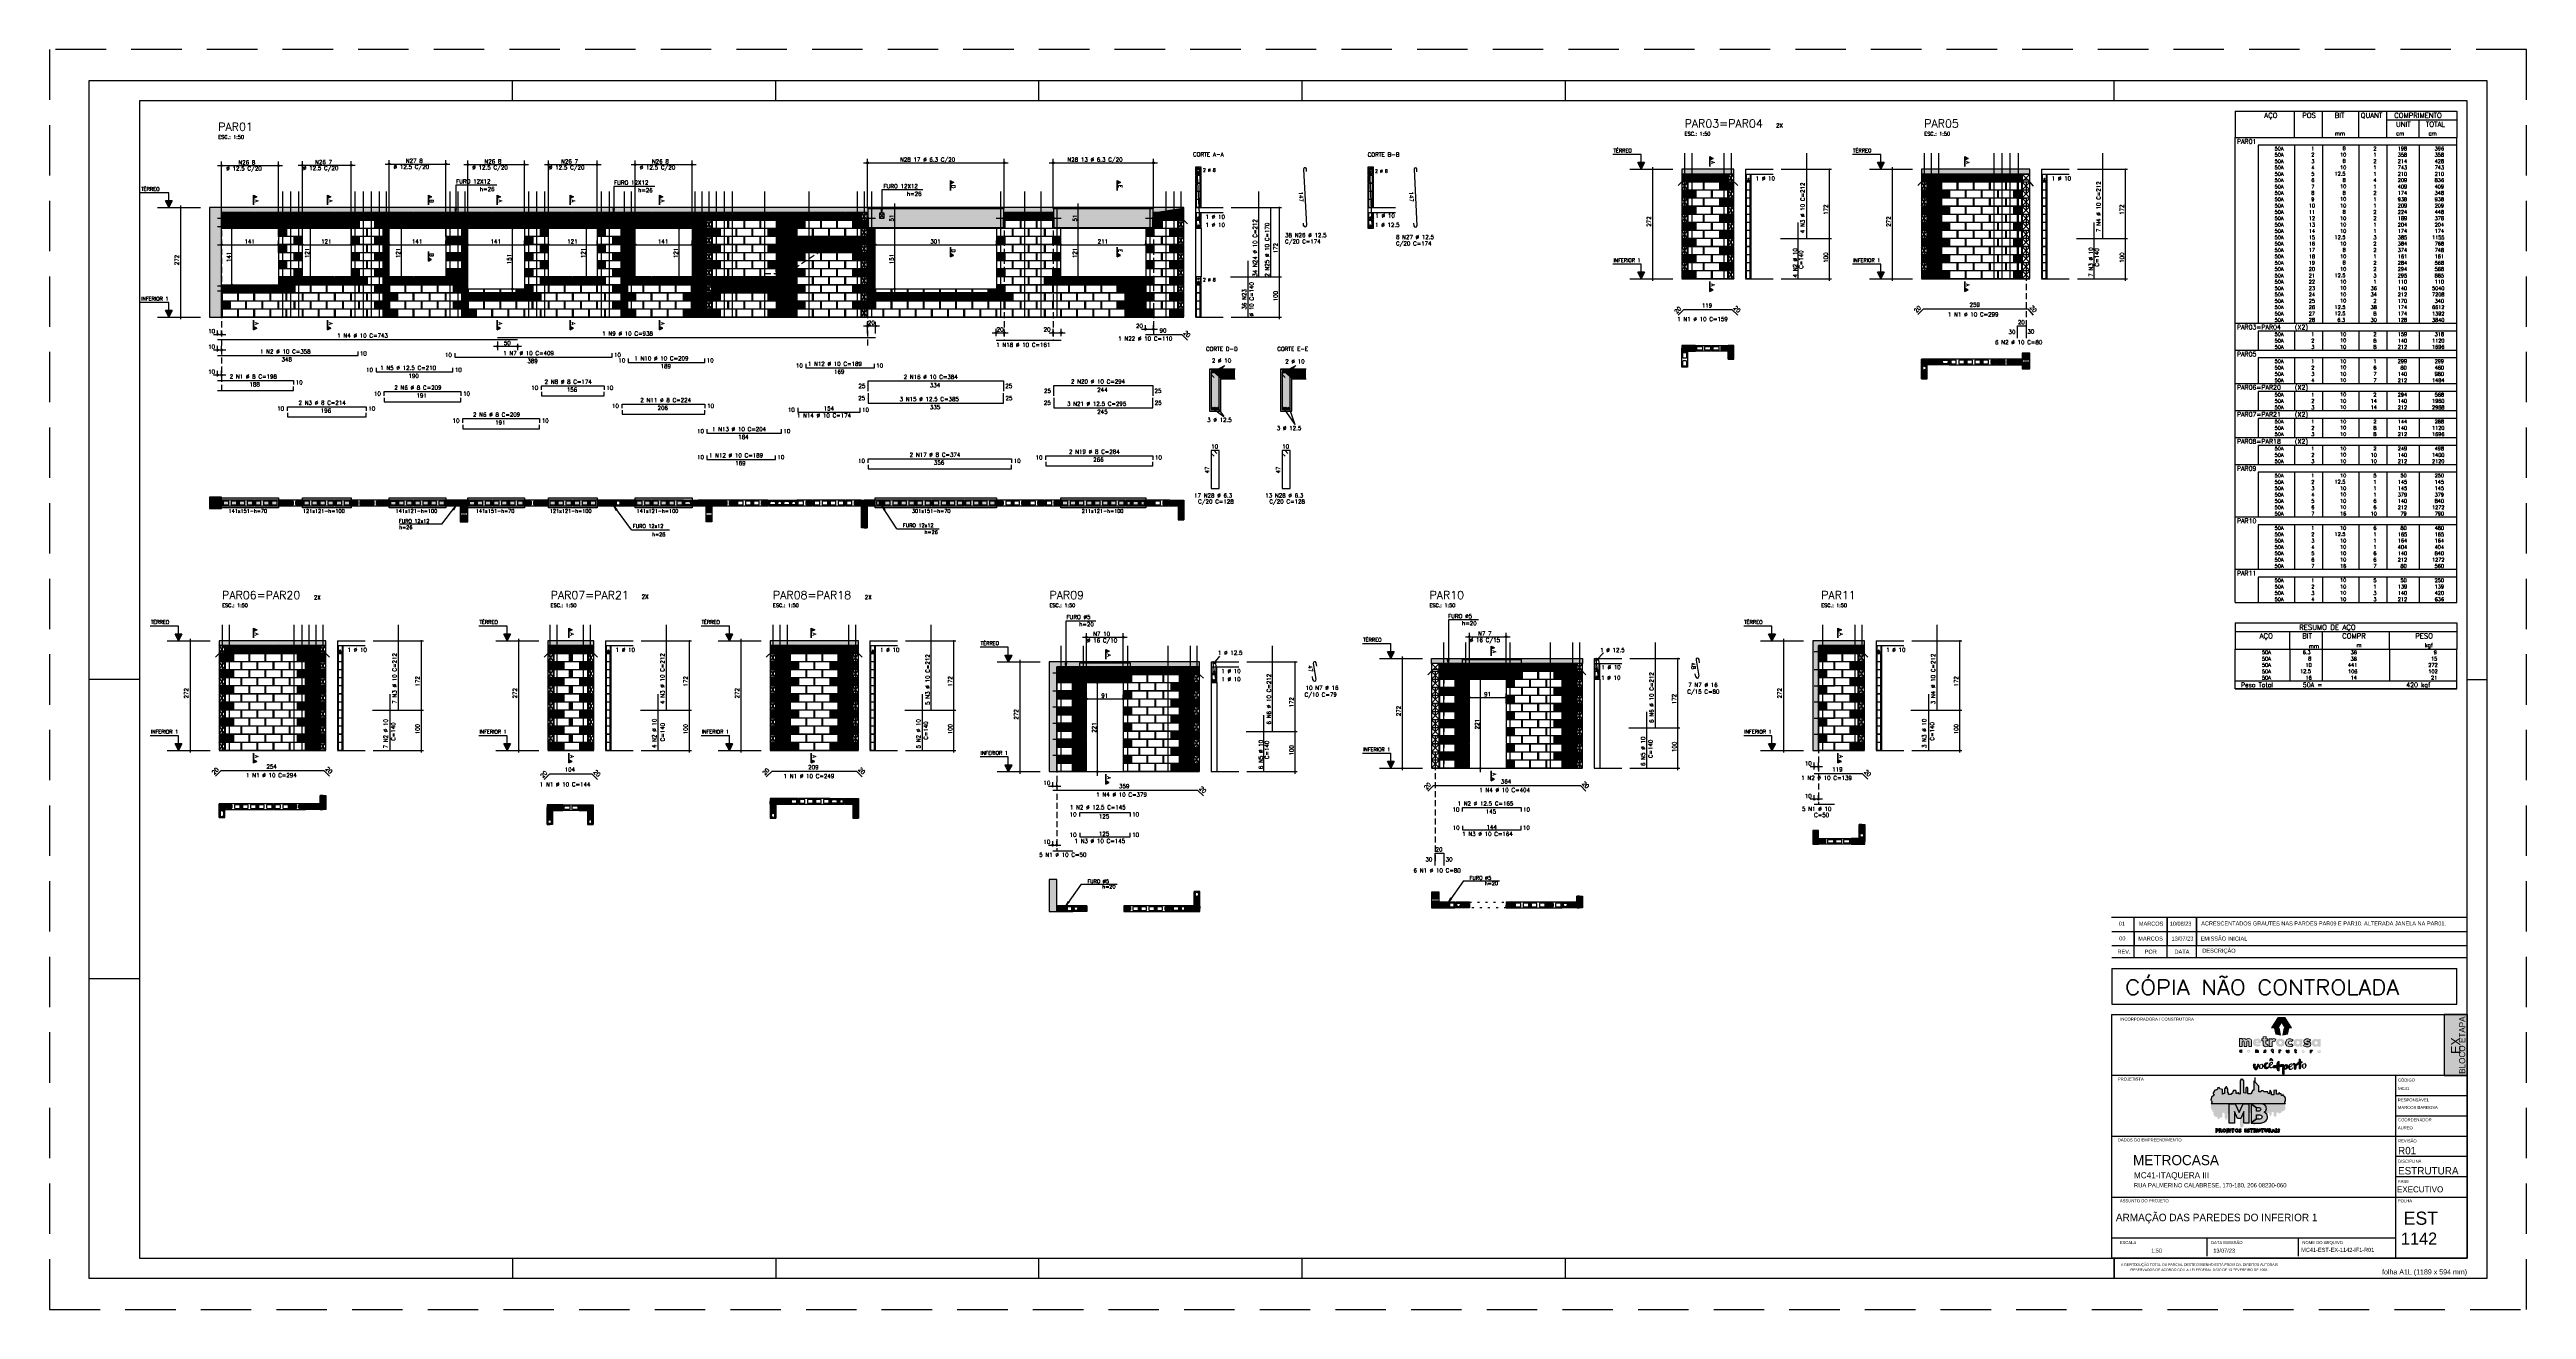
# Model space of a CAD drawing. Extents: x -3 to 120, y -1 to 61.
import ezdxf
from ezdxf.enums import TextEntityAlignment as Align

# ---------------------------------------------------------------- set-up
doc = ezdxf.new("R2010")
doc.units = 0
doc.header["$MEASUREMENT"] = 0
for name, pattern in [('CENTER', [2, 1.25, -0.25, 0.25, -0.25]), ('ESTILO_TQS_0001', [0.45, 0.3, -0.15]), ('ESTILO_TQS_0002', [0.4, 0.1, -0.3]), ('HIDDEN', [0.375, 0.25, -0.125])]:
    doc.linetypes.add(name, pattern=pattern)
doc.layers.get('0').update_dxf_attribs({"linetype": 'CONTINUOUS'})
doc.layers.get('Defpoints').update_dxf_attribs({"linetype": 'CONTINUOUS'})
for name, color, linetype in [('_ARQUIVO', 7, 'CONTINUOUS'), ('ARQ-MAR', 2, 'CONTINUOUS'), ('ARQ_CAR', 7, 'CONTINUOUS'), ('ARQ_CAR-TXT', 7, 'CONTINUOUS'), ('ARQ_FOLHA', 7, 'CONTINUOUS'), ('ARQ_TXT-2', 2, 'CONTINUOUS'), ('ARQ_TXT-4', 4, 'CONTINUOUS'), ('ARQ_VISTA 0', 251, 'CONTINUOUS'), ('H7', 1, 'CONTINUOUS'), ('Layer 1', 7, 'CONTINUOUS'), ('PENA_01', 1, 'CONTINUOUS'), ('PENA_02', 2, 'CONTINUOUS'), ('PENA_03', 3, 'CONTINUOUS'), ('PENA_04', 4, 'CONTINUOUS'), ('PENA_05', 5, 'CONTINUOUS'), ('PENA_06', 6, 'CONTINUOUS'), ('PENA_09', 254, 'CONTINUOUS'), ('PENA_10', 253, 'CONTINUOUS'), ('PENA_11', 252, 'CONTINUOUS'), ('PENA_19', 240, 'CONTINUOUS'), ('PENA_21', 100, 'CONTINUOUS'), ('PENA_23', 50, 'CONTINUOUS'), ('PENA_25', 210, 'CONTINUOUS'), ('PENA_27', 21, 'CONTINUOUS'), ('PENA_28', 135, 'CONTINUOUS'), ('PSG-NV1-HTC-251', 251, 'CONTINUOUS'), ('PSG-NV2-FLH-SELO', 1, 'CONTINUOUS'), ('ver', 20, 'CONTINUOUS')]:
    doc.layers.add(name, color=color, linetype=linetype)
doc.styles.add('01-MILLEU', font='GOTHIC.TTF')
doc.styles.add('CARIMBO', font='romans.shx', dxfattribs={"height": 30})
doc.styles.add('R300', font='SIMPLEX.SHX', dxfattribs={"width": 1.1, "height": 5.5})
doc.styles.get("Standard").update_dxf_attribs({"font": 'ROMANS.SHX'})
doc.styles.add('TQS_ARIAL', font='arial.ttf')

# ---------------------------------------------------------------- blocks, each defined once
blk = doc.blocks.new('FOLHA A1+1 - 1102 X 594')
at = {"layer": 'ARQ_FOLHA', "color": 1}
for p, q in [((-979, 584), (-979, 594)), ((-848.5, 584), (-848.5, 594)), ((-718, 584), (-718, 594)), ((-587.5, 584), (-587.5, 594)), ((-457, 584), (-457, 594)), ((-185, 584), (-185, 594)), ((-1164, 297), (-1189, 297)), ((-10, 297), (0, 297)), ((-1164, 148.5), (-1189, 148.5)), ((-979, 10), (-979, 0)), ((-848.5, 10), (-848.5, 0)), ((-718, 0), (-718, 10)), ((-587.5, 0), (-587.5, 10)), ((-457, 0), (-457, 10)), ((-185, 10), (-185, 0.5)), ((-185, 0.5), (-185, 10)), ((-185, 9.5), (-185, 0)), ((-185, 9.5), (-185, 0)), ((-185, 0), (-185, 9.5))]:
    blk.add_line(p, q, dxfattribs=at)
for points in [[(-1189, 0), (0, 0), (0, 594), (-1189, 594)], [(-1164, 10), (-10, 10), (-10, 584), (-1164, 584)]]:
    blk.add_lwpolyline(points, close=True, dxfattribs=at)
at = {"layer": 'Defpoints', "color": 8, "linetype": 'HIDDEN', "ltscale": 100}
blk.add_lwpolyline([(-1208.5, 609.5), (-1208.5, -15.5), (19.5, -15.5), (19.5, 609.5)], close=True, dxfattribs=at)
at = {"layer": 'ARQ_FOLHA', "insert": (-10, 4.4), "char_height": 2.5, "width": 84.157, "attachment_point": 3, "style": 'TQS_ARIAL'}
blk.add_mtext('\\pxt3;folha A1L (1189 x 594 mm)', dxfattribs=at)
at = {"layer": 'PSG-NV1-HTC-251', "insert": (-185, 10), "char_height": 1.25, "width": 84.605, "attachment_point": 1, "line_spacing_factor": 1.25, "style": 'CARIMBO'}
blk.add_mtext('\\pxqc;{\\fArial Narrow|b0|i0|c0|p34;\\PA REPRODUÇÃO TOTAL OU PARCIAL DESTE DESENHO ESTÁ PROIBIDA. DIREITOS AUTORAIS \\PRESERVADOS DE ACORDO COM A LEI FEDERAL 9.610 DE 19 FEVEREIRO DE 1998.}', dxfattribs=at)
blk = doc.blocks.new('*U7')
at = {"layer": 'ARQ_CAR-TXT', "true_color": 0x58ba48}
h = blk.add_hatch(color=85, dxfattribs=at)
h.dxf.hatch_style = 1
h.paths.add_polyline_path([(-11.3, 0), (0, 0), (0, 30), (-11.3, 30)])
at = {"layer": 'ARQ_CAR', "color": 5}
blk.add_lwpolyline([(-11.3, 0), (0, 0), (0, 30), (-11.3, 30)], close=True, dxfattribs=at)
at = {"layer": 'ARQ_CAR-TXT', "color": 4, "style": '01-MILLEU'}
blk.add_text('EX', height=4.61, rotation=90, dxfattribs=at).set_placement((-3.3, 10.6))
at = {"layer": 'ARQ_TXT-2', "style": '01-MILLEU'}
blk.add_text('EXECUTIVO', height=2.95, dxfattribs=at).set_placement((-34.5, -57.6))
blk = doc.blocks.new('METROCASA')
at = {"layer": 'Layer 1', "true_color": 0xed1c24}
h = blk.add_hatch(color=240, dxfattribs=at)
h.dxf.hatch_style = 2
h.paths.add_polyline_path([(-1.29, 0.86), (-1.02, -0.59), (0.13, -0.85), (-0.13, 0.85)])
h.paths.add_polyline_path([(2.84, 0.94), (1.22, 3.51), (-0.37, 3.52), (1.27, 0.94)])
h.paths.add_polyline_path([(-2.08, 0.96), (-0.44, 0.95), (0.36, 2.19), (-0.45, 3.48)])
h.paths.add_polyline_path([(0.77, -0.85), (1.92, -0.6), (2.21, 0.84), (1.05, 0.84)])
at = {"layer": 'Layer 1', "true_color": 0x404041}
h = blk.add_hatch(color=250, dxfattribs=at)
h.dxf.hatch_style = 2
edge = h.paths.add_edge_path()
edge.add_spline(control_points=[(-3.66, -4.74), (-3.71, -4.74), (-3.72, -4.72), (-3.72, -4.71), (-3.72, -4.68), (-3.69, -4.68), (-3.66, -4.68), (-3.6, -4.68), (-3.52, -4.7), (-3.48, -4.72), (-3.48, -4.72), (-3.38, -4.57), (-3.38, -4.57), (-3.44, -4.52), (-3.54, -4.48), (-3.65, -4.48), (-3.81, -4.48), (-3.97, -4.54), (-3.97, -4.71), (-3.97, -4.87), (-3.81, -4.92), (-3.68, -4.93), (-3.63, -4.93), (-3.61, -4.94), (-3.61, -4.97), (-3.61, -4.99), (-3.63, -5), (-3.68, -5), (-3.73, -5), (-3.81, -4.99), (-3.92, -4.92), (-3.92, -4.92), (-4, -5.11), (-4, -5.11), (-3.92, -5.16), (-3.79, -5.2), (-3.67, -5.2), (-3.51, -5.2), (-3.36, -5.14), (-3.35, -4.97), (-3.35, -4.79), (-3.52, -4.75), (-3.66, -4.74)], knot_values=[0, 0, 0, 0, 1, 1, 1, 2, 2, 2, 3, 3, 3, 4, 4, 4, 5, 5, 5, 6, 6, 6, 7, 7, 7, 8, 8, 8, 9, 9, 9, 10, 10, 10, 11, 11, 11, 12, 12, 12, 13, 13, 13, 14, 14, 14, 14], degree=3, periodic=0)
edge = h.paths.add_edge_path()
edge.add_spline(control_points=[(-5.55, -4.47), (-5.62, -4.47), (-5.7, -4.5), (-5.76, -4.56), (-5.76, -4.56), (-5.77, -4.49), (-5.77, -4.49), (-5.77, -4.49), (-6, -4.49), (-6, -4.49), (-6, -4.49), (-6, -5.17), (-6, -5.17), (-6, -5.17), (-5.75, -5.17), (-5.75, -5.17), (-5.75, -5.17), (-5.75, -4.81), (-5.75, -4.81), (-5.75, -4.72), (-5.69, -4.68), (-5.63, -4.68), (-5.58, -4.68), (-5.54, -4.71), (-5.54, -4.79), (-5.54, -4.79), (-5.54, -5.17), (-5.54, -5.17), (-5.54, -5.17), (-5.29, -5.17), (-5.29, -5.17), (-5.29, -5.17), (-5.28, -4.79), (-5.28, -4.79), (-5.28, -4.55), (-5.4, -4.48), (-5.55, -4.47)], knot_values=[0, 0, 0, 0, 1, 1, 1, 2, 2, 2, 3, 3, 3, 4, 4, 4, 5, 5, 5, 6, 6, 6, 7, 7, 7, 8, 8, 8, 9, 9, 9, 10, 10, 10, 11, 11, 11, 12, 12, 12, 12], degree=3, periodic=0)
edge = h.paths.add_edge_path()
edge.add_spline(control_points=[(-7.69, -4.46), (-7.89, -4.46), (-8.08, -4.57), (-8.08, -4.82), (-8.08, -5.06), (-7.89, -5.17), (-7.69, -5.17), (-7.5, -5.18), (-7.3, -5.07), (-7.3, -4.82), (-7.3, -4.57), (-7.49, -4.47), (-7.69, -4.46)], knot_values=[0, 0, 0, 0, 1, 1, 1, 2, 2, 2, 3, 3, 3, 4, 4, 4, 4], degree=3, periodic=0)
edge = h.paths.add_edge_path()
edge.add_spline(control_points=[(-7.69, -4.97), (-7.78, -4.97), (-7.83, -4.9), (-7.83, -4.82), (-7.83, -4.74), (-7.78, -4.67), (-7.69, -4.67), (-7.6, -4.67), (-7.55, -4.74), (-7.55, -4.82), (-7.55, -4.9), (-7.61, -4.97), (-7.69, -4.97)], knot_values=[0, 0, 0, 0, 1, 1, 1, 2, 2, 2, 3, 3, 3, 4, 4, 4, 4], degree=3, periodic=0)
edge = h.paths.add_edge_path()
edge.add_spline(control_points=[(-9.57, -4.95), (-9.67, -4.95), (-9.72, -4.88), (-9.72, -4.81), (-9.72, -4.73), (-9.67, -4.66), (-9.57, -4.66), (-9.53, -4.66), (-9.49, -4.67), (-9.46, -4.71), (-9.46, -4.71), (-9.32, -4.56), (-9.32, -4.56), (-9.39, -4.49), (-9.49, -4.45), (-9.59, -4.45), (-9.78, -4.45), (-9.97, -4.56), (-9.97, -4.81), (-9.97, -5.06), (-9.78, -5.16), (-9.59, -5.16), (-9.48, -5.16), (-9.39, -5.12), (-9.3, -5.05), (-9.3, -5.05), (-9.45, -4.9), (-9.45, -4.9), (-9.48, -4.93), (-9.53, -4.95), (-9.57, -4.95)], knot_values=[0, 0, 0, 0, 1, 1, 1, 2, 2, 2, 3, 3, 3, 4, 4, 4, 5, 5, 5, 6, 6, 6, 7, 7, 7, 8, 8, 8, 9, 9, 9, 10, 10, 10, 10], degree=3, periodic=0)
edge = h.paths.add_edge_path()
edge.add_spline(control_points=[(-1.68, -5), (-1.72, -5), (-1.74, -4.98), (-1.74, -4.93), (-1.74, -4.93), (-1.74, -4.71), (-1.74, -4.71), (-1.74, -4.71), (-1.59, -4.71), (-1.59, -4.71), (-1.59, -4.71), (-1.59, -4.52), (-1.59, -4.52), (-1.59, -4.52), (-1.74, -4.52), (-1.74, -4.52), (-1.74, -4.52), (-1.74, -4.32), (-1.74, -4.32), (-1.74, -4.32), (-1.99, -4.34), (-1.99, -4.34), (-1.99, -4.34), (-1.99, -4.51), (-1.99, -4.51), (-1.99, -4.51), (-2.1, -4.51), (-2.1, -4.51), (-2.1, -4.51), (-2.1, -4.71), (-2.1, -4.71), (-2.1, -4.71), (-1.99, -4.71), (-1.99, -4.71), (-1.99, -4.71), (-1.99, -4.93), (-1.99, -4.93), (-2, -5.14), (-1.88, -5.21), (-1.74, -5.21), (-1.67, -5.21), (-1.61, -5.19), (-1.55, -5.16), (-1.55, -5.16), (-1.6, -4.97), (-1.6, -4.97), (-1.62, -4.99), (-1.65, -5), (-1.68, -5)], knot_values=[0, 0, 0, 0, 1, 1, 1, 2, 2, 2, 3, 3, 3, 4, 4, 4, 5, 5, 5, 6, 6, 6, 7, 7, 7, 8, 8, 8, 9, 9, 9, 10, 10, 10, 11, 11, 11, 12, 12, 12, 13, 13, 13, 14, 14, 14, 15, 15, 15, 16, 16, 16, 16], degree=3, periodic=0)
edge = h.paths.add_edge_path()
edge.add_spline(control_points=[(9.78, -4.57), (9.78, -4.57), (9.77, -4.65), (9.77, -4.65), (9.73, -4.59), (9.66, -4.56), (9.57, -4.56), (9.37, -4.56), (9.24, -4.71), (9.24, -4.91), (9.24, -5.11), (9.35, -5.25), (9.55, -5.26), (9.62, -5.27), (9.71, -5.24), (9.77, -5.18), (9.77, -5.18), (9.78, -5.25), (9.78, -5.25), (9.78, -5.25), (10.01, -5.25), (10.01, -5.25), (10.01, -5.25), (10.02, -4.57), (10.02, -4.57), (10.02, -4.57), (9.78, -4.57), (9.78, -4.57)], knot_values=[0, 0, 0, 0, 1, 1, 1, 2, 2, 2, 3, 3, 3, 4, 4, 4, 5, 5, 5, 6, 6, 6, 7, 7, 7, 8, 8, 8, 9, 9, 9, 9], degree=3, periodic=0)
edge = h.paths.add_edge_path()
edge.add_spline(control_points=[(9.62, -5.06), (9.55, -5.06), (9.49, -5), (9.49, -4.91), (9.49, -4.82), (9.55, -4.76), (9.62, -4.76), (9.71, -4.76), (9.76, -4.82), (9.76, -4.91), (9.76, -4.99), (9.71, -5.06), (9.62, -5.06)], knot_values=[0, 0, 0, 0, 1, 1, 1, 2, 2, 2, 3, 3, 3, 4, 4, 4, 4], degree=3, periodic=0)
edge = h.paths.add_edge_path()
edge.add_spline(control_points=[(7.69, -4.64), (7.69, -4.64), (7.68, -4.56), (7.68, -4.56), (7.68, -4.56), (7.45, -4.56), (7.45, -4.56), (7.45, -4.56), (7.45, -5.24), (7.45, -5.24), (7.45, -5.24), (7.7, -5.24), (7.7, -5.24), (7.7, -5.24), (7.7, -4.89), (7.7, -4.89), (7.7, -4.8), (7.76, -4.76), (7.82, -4.76), (7.86, -4.76), (7.89, -4.77), (7.93, -4.8), (7.93, -4.8), (8.04, -4.62), (8.04, -4.62), (7.99, -4.57), (7.93, -4.55), (7.86, -4.55), (7.79, -4.55), (7.73, -4.57), (7.69, -4.64)], knot_values=[0, 0, 0, 0, 1, 1, 1, 2, 2, 2, 3, 3, 3, 4, 4, 4, 5, 5, 5, 6, 6, 6, 7, 7, 7, 8, 8, 8, 9, 9, 9, 10, 10, 10, 10], degree=3, periodic=0)
edge = h.paths.add_edge_path()
edge.add_spline(control_points=[(5.76, -4.54), (5.56, -4.54), (5.37, -4.64), (5.37, -4.89), (5.37, -5.14), (5.56, -5.24), (5.75, -5.25), (5.95, -5.25), (6.14, -5.14), (6.14, -4.89), (6.15, -4.65), (5.96, -4.54), (5.76, -4.54)], knot_values=[0, 0, 0, 0, 1, 1, 1, 2, 2, 2, 3, 3, 3, 4, 4, 4, 4], degree=3, periodic=0)
edge = h.paths.add_edge_path()
edge.add_spline(control_points=[(5.76, -5.04), (5.67, -5.04), (5.62, -4.97), (5.62, -4.89), (5.62, -4.81), (5.67, -4.74), (5.76, -4.74), (5.85, -4.74), (5.9, -4.81), (5.9, -4.89), (5.9, -4.97), (5.84, -5.04), (5.76, -5.04)], knot_values=[0, 0, 0, 0, 1, 1, 1, 2, 2, 2, 3, 3, 3, 4, 4, 4, 4], degree=3, periodic=0)
edge = h.paths.add_edge_path()
edge.add_spline(control_points=[(4, -5.03), (3.96, -5.03), (3.94, -5.01), (3.93, -4.96), (3.93, -4.96), (3.94, -4.74), (3.94, -4.74), (3.94, -4.74), (4.09, -4.74), (4.09, -4.74), (4.09, -4.74), (4.09, -4.55), (4.09, -4.55), (4.09, -4.55), (3.94, -4.55), (3.94, -4.55), (3.94, -4.55), (3.94, -4.35), (3.94, -4.35), (3.94, -4.35), (3.69, -4.38), (3.69, -4.38), (3.69, -4.38), (3.69, -4.54), (3.69, -4.54), (3.69, -4.54), (3.58, -4.54), (3.58, -4.54), (3.58, -4.54), (3.58, -4.74), (3.58, -4.74), (3.58, -4.74), (3.69, -4.74), (3.69, -4.74), (3.69, -4.74), (3.68, -4.96), (3.68, -4.96), (3.68, -5.17), (3.8, -5.24), (3.93, -5.24), (4, -5.24), (4.07, -5.22), (4.13, -5.19), (4.13, -5.19), (4.08, -5), (4.08, -5), (4.05, -5.02), (4.03, -5.03), (4, -5.03)], knot_values=[0, 0, 0, 0, 1, 1, 1, 2, 2, 2, 3, 3, 3, 4, 4, 4, 5, 5, 5, 6, 6, 6, 7, 7, 7, 8, 8, 8, 9, 9, 9, 10, 10, 10, 11, 11, 11, 12, 12, 12, 13, 13, 13, 14, 14, 14, 15, 15, 15, 16, 16, 16, 16], degree=3, periodic=0)
edge = h.paths.add_edge_path()
edge.add_spline(control_points=[(2.03, -4.89), (2.03, -4.98), (1.97, -5.02), (1.91, -5.02), (1.87, -5.02), (1.82, -4.99), (1.82, -4.9), (1.82, -4.9), (1.82, -4.53), (1.82, -4.53), (1.82, -4.53), (1.57, -4.53), (1.57, -4.53), (1.57, -4.53), (1.57, -4.9), (1.57, -4.9), (1.57, -5.15), (1.69, -5.22), (1.83, -5.22), (1.9, -5.23), (1.99, -5.2), (2.05, -5.14), (2.05, -5.14), (2.06, -5.21), (2.06, -5.21), (2.06, -5.21), (2.28, -5.21), (2.28, -5.21), (2.28, -5.21), (2.28, -4.53), (2.28, -4.53), (2.28, -4.53), (2.03, -4.53), (2.03, -4.53), (2.03, -4.53), (2.03, -4.89), (2.03, -4.89)], knot_values=[0, 0, 0, 0, 1, 1, 1, 2, 2, 2, 3, 3, 3, 4, 4, 4, 5, 5, 5, 6, 6, 6, 7, 7, 7, 8, 8, 8, 9, 9, 9, 10, 10, 10, 11, 11, 11, 12, 12, 12, 12], degree=3, periodic=0)
edge = h.paths.add_edge_path()
edge.add_spline(control_points=[(-0.02, -4.59), (-0.02, -4.59), (-0.04, -4.52), (-0.04, -4.52), (-0.04, -4.52), (-0.26, -4.52), (-0.26, -4.52), (-0.26, -4.52), (-0.27, -5.2), (-0.27, -5.2), (-0.27, -5.2), (-0.02, -5.2), (-0.02, -5.2), (-0.02, -5.2), (-0.01, -4.85), (-0.01, -4.85), (-0.01, -4.76), (0.04, -4.72), (0.1, -4.72), (0.15, -4.72), (0.18, -4.73), (0.22, -4.76), (0.22, -4.76), (0.32, -4.58), (0.32, -4.58), (0.28, -4.53), (0.21, -4.51), (0.14, -4.5), (0.08, -4.5), (0.01, -4.53), (-0.02, -4.59)], knot_values=[0, 0, 0, 0, 1, 1, 1, 2, 2, 2, 3, 3, 3, 4, 4, 4, 5, 5, 5, 6, 6, 6, 7, 7, 7, 8, 8, 8, 9, 9, 9, 10, 10, 10, 10], degree=3, periodic=0)
at = {"layer": 'Layer 1', "true_color": 0xed1c24}
h = blk.add_hatch(color=240, dxfattribs=at)
h.dxf.hatch_style = 2
edge = h.paths.add_edge_path()
edge.add_spline(control_points=[(-1.94, -1.96), (-1.94, -1.96), (-1.98, -1.76), (-1.98, -1.76), (-1.98, -1.76), (-2.62, -1.75), (-2.62, -1.75), (-2.62, -1.75), (-2.63, -3.66), (-2.63, -3.66), (-2.63, -3.66), (-1.92, -3.66), (-1.92, -3.66), (-1.92, -3.66), (-1.91, -2.67), (-1.91, -2.67), (-1.91, -2.42), (-1.76, -2.31), (-1.58, -2.31), (-1.46, -2.31), (-1.38, -2.34), (-1.26, -2.43), (-1.26, -2.43), (-0.98, -1.92), (-0.98, -1.92), (-1.1, -1.79), (-1.28, -1.71), (-1.48, -1.71), (-1.66, -1.71), (-1.84, -1.79), (-1.94, -1.96)], knot_values=[0, 0, 0, 0, 1, 1, 1, 2, 2, 2, 3, 3, 3, 4, 4, 4, 5, 5, 5, 6, 6, 6, 7, 7, 7, 8, 8, 8, 9, 9, 9, 10, 10, 10, 10], degree=3, periodic=0)
edge = h.paths.add_edge_path()
edge.add_spline(control_points=[(-5.6, -1.69), (-6.11, -1.69), (-6.66, -1.99), (-6.66, -2.69), (-6.67, -3.38), (-6.16, -3.68), (-5.56, -3.68), (-5.23, -3.68), (-4.92, -3.58), (-4.69, -3.37), (-4.69, -3.37), (-5.04, -2.98), (-5.04, -2.98), (-5.16, -3.07), (-5.32, -3.13), (-5.53, -3.13), (-5.68, -3.13), (-5.9, -3.06), (-5.95, -2.89), (-5.95, -2.89), (-4.62, -2.89), (-4.62, -2.89), (-4.45, -2.14), (-4.92, -1.69), (-5.6, -1.69)], knot_values=[0, 0, 0, 0, 1, 1, 1, 2, 2, 2, 3, 3, 3, 4, 4, 4, 5, 5, 5, 6, 6, 6, 7, 7, 7, 8, 8, 8, 8], degree=3, periodic=0)
edge = h.paths.add_edge_path()
edge.add_spline(control_points=[(-5.94, -2.43), (-5.89, -2.12), (-5.27, -2.13), (-5.25, -2.43), (-5.25, -2.43), (-5.94, -2.43), (-5.94, -2.43)], knot_values=[0, 0, 0, 0, 1, 1, 1, 2, 2, 2, 2], degree=3, periodic=0)
edge = h.paths.add_edge_path()
edge.add_spline(control_points=[(4.86, -2), (4.76, -1.84), (4.58, -1.75), (4.31, -1.75), (3.75, -1.74), (3.38, -2.17), (3.38, -2.74), (3.37, -3.29), (3.68, -3.69), (4.24, -3.73), (4.45, -3.74), (4.71, -3.67), (4.87, -3.49), (4.87, -3.49), (4.9, -3.7), (4.9, -3.7), (4.9, -3.7), (5.56, -3.7), (5.56, -3.7), (5.56, -3.7), (5.57, -1.8), (5.57, -1.8), (5.57, -1.8), (4.9, -1.79), (4.9, -1.79), (4.9, -1.79), (4.86, -2), (4.86, -2)], knot_values=[0, 0, 0, 0, 1, 1, 1, 2, 2, 2, 3, 3, 3, 4, 4, 4, 5, 5, 5, 6, 6, 6, 7, 7, 7, 8, 8, 8, 9, 9, 9, 9], degree=3, periodic=0)
edge = h.paths.add_edge_path()
edge.add_spline(control_points=[(4.46, -3.16), (4.25, -3.16), (4.08, -3.01), (4.08, -2.74), (4.08, -2.47), (4.25, -2.32), (4.47, -2.32), (4.72, -2.32), (4.86, -2.49), (4.86, -2.74), (4.86, -2.97), (4.7, -3.16), (4.46, -3.16)], knot_values=[0, 0, 0, 0, 1, 1, 1, 2, 2, 2, 3, 3, 3, 4, 4, 4, 4], degree=3, periodic=0)
edge = h.paths.add_edge_path()
edge.add_spline(control_points=[(-7.68, -1.68), (-7.94, -1.68), (-8.15, -1.76), (-8.31, -1.95), (-8.4, -1.77), (-8.59, -1.69), (-8.78, -1.68), (-8.98, -1.68), (-9.19, -1.76), (-9.31, -1.92), (-9.31, -1.92), (-9.36, -1.72), (-9.36, -1.72), (-9.36, -1.72), (-9.95, -1.71), (-9.95, -1.71), (-9.95, -1.71), (-9.96, -3.62), (-9.96, -3.62), (-9.96, -3.62), (-9.26, -3.62), (-9.26, -3.62), (-9.26, -3.62), (-9.25, -2.58), (-9.25, -2.58), (-9.25, -2.37), (-9.12, -2.27), (-9, -2.27), (-8.87, -2.27), (-8.8, -2.35), (-8.8, -2.57), (-8.8, -2.57), (-8.81, -3.62), (-8.81, -3.62), (-8.81, -3.62), (-8.11, -3.63), (-8.11, -3.63), (-8.11, -3.63), (-8.1, -2.58), (-8.1, -2.58), (-8.1, -2.37), (-7.98, -2.29), (-7.86, -2.29), (-7.75, -2.29), (-7.66, -2.37), (-7.66, -2.57), (-7.66, -2.57), (-7.67, -3.63), (-7.67, -3.63), (-7.67, -3.63), (-6.96, -3.63), (-6.96, -3.63), (-6.96, -3.63), (-6.95, -2.57), (-6.95, -2.57), (-6.95, -1.94), (-7.26, -1.68), (-7.68, -1.68)], knot_values=[0, 0, 0, 0, 1, 1, 1, 2, 2, 2, 3, 3, 3, 4, 4, 4, 5, 5, 5, 6, 6, 6, 7, 7, 7, 8, 8, 8, 9, 9, 9, 10, 10, 10, 11, 11, 11, 12, 12, 12, 13, 13, 13, 14, 14, 14, 15, 15, 15, 16, 16, 16, 17, 17, 17, 18, 18, 18, 19, 19, 19, 19], degree=3, periodic=0)
edge = h.paths.add_edge_path()
edge.add_spline(control_points=[(-3.23, -3.11), (-3.34, -3.11), (-3.41, -3.06), (-3.42, -2.93), (-3.42, -2.93), (-3.41, -2.3), (-3.41, -2.3), (-3.41, -2.3), (-2.98, -2.3), (-2.98, -2.3), (-2.98, -2.3), (-2.98, -1.76), (-2.98, -1.76), (-2.98, -1.76), (-3.41, -1.76), (-3.41, -1.76), (-3.41, -1.76), (-3.4, -1.21), (-3.4, -1.21), (-3.4, -1.21), (-4.11, -1.28), (-4.11, -1.28), (-4.11, -1.28), (-4.11, -1.76), (-4.11, -1.76), (-4.11, -1.76), (-4.42, -1.75), (-4.42, -1.75), (-4.42, -1.75), (-4.42, -2.3), (-4.42, -2.3), (-4.42, -2.3), (-4.11, -2.3), (-4.11, -2.3), (-4.11, -2.3), (-4.12, -2.92), (-4.12, -2.92), (-4.13, -3.52), (-3.79, -3.69), (-3.42, -3.7), (-3.22, -3.7), (-3.03, -3.66), (-2.87, -3.57), (-2.87, -3.57), (-3.02, -3.05), (-3.02, -3.05), (-3.08, -3.09), (-3.16, -3.11), (-3.23, -3.11)], knot_values=[0, 0, 0, 0, 1, 1, 1, 2, 2, 2, 3, 3, 3, 4, 4, 4, 5, 5, 5, 6, 6, 6, 7, 7, 7, 8, 8, 8, 9, 9, 9, 10, 10, 10, 11, 11, 11, 12, 12, 12, 13, 13, 13, 14, 14, 14, 15, 15, 15, 16, 16, 16, 16], degree=3, periodic=0)
edge = h.paths.add_edge_path()
edge.add_spline(control_points=[(2.53, -3.13), (2.26, -3.13), (2.12, -2.94), (2.12, -2.74), (2.12, -2.5), (2.27, -2.3), (2.54, -2.3), (2.66, -2.3), (2.77, -2.35), (2.86, -2.44), (2.86, -2.44), (3.24, -2.04), (3.24, -2.04), (3.04, -1.84), (2.77, -1.74), (2.5, -1.74), (1.96, -1.73), (1.43, -2.04), (1.42, -2.73), (1.42, -3.44), (1.94, -3.72), (2.5, -3.72), (2.78, -3.72), (3.06, -3.6), (3.28, -3.4), (3.28, -3.4), (2.88, -2.98), (2.88, -2.98), (2.79, -3.08), (2.66, -3.13), (2.53, -3.13)], knot_values=[0, 0, 0, 0, 1, 1, 1, 2, 2, 2, 3, 3, 3, 4, 4, 4, 5, 5, 5, 6, 6, 6, 7, 7, 7, 8, 8, 8, 9, 9, 9, 10, 10, 10, 10], degree=3, periodic=0)
edge = h.paths.add_edge_path()
edge.add_spline(control_points=[(9.37, -1.82), (9.37, -1.82), (9.33, -2.02), (9.33, -2.02), (9.23, -1.87), (9.04, -1.77), (8.77, -1.77), (8.22, -1.77), (7.85, -2.2), (7.84, -2.76), (7.84, -3.31), (8.15, -3.71), (8.71, -3.75), (8.92, -3.76), (9.17, -3.7), (9.34, -3.51), (9.34, -3.51), (9.37, -3.72), (9.37, -3.72), (9.37, -3.72), (10.02, -3.72), (10.02, -3.72), (10.02, -3.72), (10.03, -1.82), (10.03, -1.82), (10.03, -1.82), (9.37, -1.82), (9.37, -1.82)], knot_values=[0, 0, 0, 0, 1, 1, 1, 2, 2, 2, 3, 3, 3, 4, 4, 4, 5, 5, 5, 6, 6, 6, 7, 7, 7, 8, 8, 8, 9, 9, 9, 9], degree=3, periodic=0)
edge = h.paths.add_edge_path()
edge.add_spline(control_points=[(8.93, -3.18), (8.71, -3.18), (8.55, -3.03), (8.55, -2.76), (8.55, -2.5), (8.72, -2.34), (8.93, -2.35), (9.18, -2.35), (9.32, -2.51), (9.32, -2.77), (9.32, -2.99), (9.17, -3.18), (8.93, -3.18)], knot_values=[0, 0, 0, 0, 1, 1, 1, 2, 2, 2, 3, 3, 3, 4, 4, 4, 4], degree=3, periodic=0)
edge = h.paths.add_edge_path()
edge.add_spline(control_points=[(6.78, -2.48), (6.66, -2.48), (6.63, -2.42), (6.63, -2.39), (6.63, -2.32), (6.7, -2.29), (6.8, -2.3), (6.96, -2.29), (7.18, -2.35), (7.28, -2.41), (7.28, -2.41), (7.58, -1.99), (7.58, -1.99), (7.4, -1.85), (7.12, -1.76), (6.81, -1.76), (6.36, -1.75), (5.93, -1.92), (5.93, -2.38), (5.92, -2.84), (6.37, -2.99), (6.74, -3), (6.88, -3.02), (6.94, -3.05), (6.94, -3.11), (6.94, -3.17), (6.87, -3.2), (6.75, -3.2), (6.59, -3.19), (6.36, -3.18), (6.07, -2.98), (6.07, -2.98), (5.84, -3.5), (5.84, -3.5), (6.05, -3.66), (6.43, -3.75), (6.76, -3.76), (7.22, -3.76), (7.65, -3.58), (7.65, -3.11), (7.65, -2.61), (7.17, -2.49), (6.78, -2.48)], knot_values=[0, 0, 0, 0, 1, 1, 1, 2, 2, 2, 3, 3, 3, 4, 4, 4, 5, 5, 5, 6, 6, 6, 7, 7, 7, 8, 8, 8, 9, 9, 9, 10, 10, 10, 11, 11, 11, 12, 12, 12, 13, 13, 13, 14, 14, 14, 14], degree=3, periodic=0)
edge = h.paths.add_edge_path()
edge.add_spline(control_points=[(0.13, -1.72), (-0.42, -1.72), (-0.95, -2.01), (-0.96, -2.72), (-0.96, -3.41), (-0.42, -3.71), (0.12, -3.72), (0.66, -3.72), (1.21, -3.42), (1.22, -2.73), (1.22, -2.03), (0.7, -1.73), (0.13, -1.72)], knot_values=[0, 0, 0, 0, 1, 1, 1, 2, 2, 2, 3, 3, 3, 4, 4, 4, 4], degree=3, periodic=0)
edge = h.paths.add_edge_path()
edge.add_spline(control_points=[(0.13, -3.13), (-0.12, -3.13), (-0.27, -2.94), (-0.26, -2.72), (-0.26, -2.5), (-0.12, -2.3), (0.13, -2.31), (0.38, -2.31), (0.52, -2.5), (0.52, -2.72), (0.52, -2.96), (0.37, -3.14), (0.13, -3.13)], knot_values=[0, 0, 0, 0, 1, 1, 1, 2, 2, 2, 3, 3, 3, 4, 4, 4, 4], degree=3, periodic=0)
at = {"layer": 'Layer 1', "true_color": 0x404041}
h = blk.add_hatch(color=250, dxfattribs=at)
h.dxf.hatch_style = 2
edge = h.paths.add_edge_path()
edge.add_spline(control_points=[(-2.43, -7.17), (-2.4, -7.16), (-2.38, -7.15), (-2.36, -7.14), (-2.33, -7.13), (-2.31, -7.11), (-2.3, -7.09), (-2.28, -7.07), (-2.26, -7.04), (-2.24, -7.01), (-2.22, -6.98), (-2.2, -6.95), (-2.17, -6.92), (-2.15, -6.93), (-2.11, -6.95), (-2.08, -6.98), (-2.05, -7.01), (-2.01, -7.04), (-1.98, -7.06), (-1.94, -7.09), (-1.9, -7.11), (-1.87, -7.13), (-1.84, -7.14), (-1.81, -7.14), (-1.78, -7.12), (-1.75, -7.1), (-1.75, -7.07), (-1.76, -7.02), (-1.78, -6.98), (-1.8, -6.94), (-1.84, -6.89), (-1.87, -6.84), (-1.91, -6.8), (-1.96, -6.76), (-2, -6.72), (-2.04, -6.69), (-2.07, -6.68), (-2.11, -6.66), (-2.15, -6.65), (-2.18, -6.64), (-2.21, -6.64), (-2.24, -6.64), (-2.26, -6.65), (-2.29, -6.66), (-2.31, -6.68), (-2.33, -6.71), (-2.35, -6.73), (-2.36, -6.77), (-2.38, -6.82), (-2.4, -6.84), (-2.41, -6.87), (-2.43, -6.91), (-2.44, -6.95), (-2.46, -6.99), (-2.47, -7.03), (-2.48, -7.07), (-2.48, -7.11), (-2.48, -7.14), (-2.47, -7.16), (-2.46, -7.18), (-2.43, -7.17)], knot_values=[0, 0, 0, 0, 1, 1, 1, 2, 2, 2, 3, 3, 3, 4, 4, 4, 5, 5, 5, 6, 6, 6, 7, 7, 7, 8, 8, 8, 9, 9, 9, 10, 10, 10, 11, 11, 11, 12, 12, 12, 13, 13, 13, 14, 14, 14, 15, 15, 15, 16, 16, 16, 17, 17, 17, 18, 18, 18, 19, 19, 19, 20, 20, 20, 20], degree=3, periodic=0)
edge = h.paths.add_edge_path()
edge.add_spline(control_points=[(-5.26, -8.04), (-5.28, -8.03), (-5.33, -8.05), (-5.4, -8.1), (-5.49, -8.17), (-5.55, -8.25), (-5.6, -8.35), (-5.65, -8.45), (-5.69, -8.55), (-5.71, -8.65), (-5.74, -8.76), (-5.76, -8.85), (-5.77, -8.93), (-5.78, -9.02), (-5.8, -9.07), (-5.81, -9.1), (-5.83, -9.13), (-5.85, -9.12), (-5.88, -9.08), (-5.91, -9.04), (-5.94, -8.98), (-5.97, -8.89), (-6, -8.8), (-6.02, -8.7), (-6.04, -8.57), (-6.05, -8.44), (-6.05, -8.3), (-6.03, -8.14), (-6.03, -8.11), (-6.04, -8.08), (-6.06, -8.06), (-6.09, -8.03), (-6.12, -8.01), (-6.16, -8), (-6.2, -7.98), (-6.25, -7.98), (-6.3, -7.98), (-6.35, -7.99), (-6.4, -8), (-6.45, -8.03), (-6.48, -8.05), (-6.5, -8.08), (-6.52, -8.13), (-6.53, -8.18), (-6.53, -8.24), (-6.53, -8.31), (-6.53, -8.38), (-6.52, -8.45), (-6.5, -8.52), (-6.49, -8.6), (-6.47, -8.67), (-6.45, -8.74), (-6.43, -8.81), (-6.41, -8.87), (-6.39, -8.93), (-6.36, -8.98), (-6.34, -9.03), (-6.32, -9.05), (-6.29, -9.1), (-6.26, -9.14), (-6.23, -9.18), (-6.19, -9.23), (-6.16, -9.27), (-6.11, -9.3), (-6.07, -9.34), (-6.02, -9.36), (-5.96, -9.37), (-5.9, -9.38), (-5.83, -9.38), (-5.75, -9.35), (-5.71, -9.34), (-5.67, -9.31), (-5.63, -9.25), (-5.58, -9.19), (-5.54, -9.12), (-5.51, -9.05), (-5.47, -8.98), (-5.44, -8.9), (-5.41, -8.82), (-5.38, -8.74), (-5.36, -8.67), (-5.34, -8.61), (-5.32, -8.53), (-5.29, -8.44), (-5.27, -8.36), (-5.25, -8.27), (-5.23, -8.2), (-5.23, -8.15), (-5.22, -8.09), (-5.23, -8.06), (-5.26, -8.04)], knot_values=[0, 0, 0, 0, 1, 1, 1, 2, 2, 2, 3, 3, 3, 4, 4, 4, 5, 5, 5, 6, 6, 6, 7, 7, 7, 8, 8, 8, 9, 9, 9, 10, 10, 10, 11, 11, 11, 12, 12, 12, 13, 13, 13, 14, 14, 14, 15, 15, 15, 16, 16, 16, 17, 17, 17, 18, 18, 18, 19, 19, 19, 20, 20, 20, 21, 21, 21, 22, 22, 22, 23, 23, 23, 24, 24, 24, 25, 25, 25, 26, 26, 26, 27, 27, 27, 28, 28, 28, 29, 29, 29, 30, 30, 30, 30], degree=3, periodic=0)
edge = h.paths.add_edge_path()
edge.add_spline(control_points=[(-1.57, -8.39), (-1.57, -8.35), (-1.58, -8.33), (-1.6, -8.33), (-1.62, -8.34), (-1.64, -8.36), (-1.66, -8.39), (-1.68, -8.43), (-1.71, -8.47), (-1.75, -8.52), (-1.78, -8.56), (-1.82, -8.61), (-1.87, -8.65), (-1.92, -8.7), (-1.99, -8.73), (-2.07, -8.75), (-2.11, -8.76), (-2.14, -8.76), (-2.17, -8.75), (-2.19, -8.74), (-2.22, -8.73), (-2.24, -8.72), (-2.26, -8.7), (-2.27, -8.68), (-2.28, -8.66), (-2.3, -8.64), (-2.31, -8.61), (-2.31, -8.59), (-2.33, -8.53), (-2.34, -8.45), (-2.33, -8.37), (-2.27, -8.37), (-2.2, -8.36), (-2.14, -8.33), (-2.08, -8.31), (-2.02, -8.28), (-1.96, -8.23), (-1.89, -8.19), (-1.83, -8.12), (-1.77, -8.03), (-1.71, -7.95), (-1.68, -7.87), (-1.66, -7.8), (-1.65, -7.72), (-1.65, -7.65), (-1.67, -7.59), (-1.69, -7.53), (-1.72, -7.48), (-1.77, -7.45), (-1.81, -7.41), (-1.87, -7.39), (-1.93, -7.39), (-2, -7.4), (-2.06, -7.41), (-2.13, -7.43), (-2.2, -7.44), (-2.26, -7.47), (-2.32, -7.5), (-2.38, -7.53), (-2.44, -7.57), (-2.49, -7.62), (-2.54, -7.67), (-2.58, -7.72), (-2.62, -7.78), (-2.66, -7.87), (-2.7, -7.94), (-2.72, -8.02), (-2.74, -8.1), (-2.75, -8.16), (-2.76, -8.22), (-2.77, -8.29), (-2.77, -8.36), (-2.76, -8.42), (-2.75, -8.52), (-2.72, -8.62), (-2.68, -8.71), (-2.65, -8.78), (-2.6, -8.86), (-2.54, -8.92), (-2.47, -8.99), (-2.39, -9.03), (-2.28, -9.05), (-2.17, -9.07), (-2.07, -9.07), (-1.98, -9.04), (-1.9, -9.01), (-1.83, -8.97), (-1.78, -8.91), (-1.72, -8.86), (-1.68, -8.8), (-1.64, -8.73), (-1.61, -8.66), (-1.59, -8.6), (-1.58, -8.54), (-1.57, -8.48), (-1.56, -8.43), (-1.57, -8.39)], knot_values=[0, 0, 0, 0, 1, 1, 1, 2, 2, 2, 3, 3, 3, 4, 4, 4, 5, 5, 5, 6, 6, 6, 7, 7, 7, 8, 8, 8, 9, 9, 9, 10, 10, 10, 11, 11, 11, 12, 12, 12, 13, 13, 13, 14, 14, 14, 15, 15, 15, 16, 16, 16, 17, 17, 17, 18, 18, 18, 19, 19, 19, 20, 20, 20, 21, 21, 21, 22, 22, 22, 23, 23, 23, 24, 24, 24, 25, 25, 25, 26, 26, 26, 27, 27, 27, 28, 28, 28, 29, 29, 29, 30, 30, 30, 31, 31, 31, 32, 32, 32, 32], degree=3, periodic=0)
edge = h.paths.add_edge_path()
edge.add_spline(control_points=[(-2.31, -8.07), (-2.31, -8.04), (-2.3, -8.01), (-2.29, -7.98), (-2.27, -7.95), (-2.25, -7.9), (-2.23, -7.85), (-2.2, -7.81), (-2.17, -7.77), (-2.14, -7.75), (-2.1, -7.72), (-2.07, -7.7), (-2.03, -7.69), (-1.99, -7.67), (-1.95, -7.66), (-1.91, -7.65), (-1.9, -7.67), (-1.91, -7.7), (-1.91, -7.72), (-1.92, -7.75), (-1.93, -7.78), (-1.94, -7.81), (-1.95, -7.85), (-1.97, -7.89), (-2.01, -7.94), (-2.04, -7.99), (-2.07, -8.02), (-2.11, -8.05), (-2.15, -8.07), (-2.18, -8.09), (-2.21, -8.1), (-2.25, -8.11), (-2.29, -8.12), (-2.32, -8.13), (-2.32, -8.11), (-2.32, -8.09), (-2.31, -8.07)], knot_values=[0, 0, 0, 0, 1, 1, 1, 2, 2, 2, 3, 3, 3, 4, 4, 4, 5, 5, 5, 6, 6, 6, 7, 7, 7, 8, 8, 8, 9, 9, 9, 10, 10, 10, 11, 11, 11, 12, 12, 12, 12], degree=3, periodic=0)
edge = h.paths.add_edge_path()
edge.add_spline(control_points=[(-4.11, -8.09), (-4.16, -8), (-4.24, -7.93), (-4.34, -7.88), (-4.36, -7.87), (-4.38, -7.87), (-4.39, -7.87), (-4.4, -7.88), (-4.41, -7.89), (-4.43, -7.9), (-4.45, -7.92), (-4.48, -7.93), (-4.52, -7.95), (-4.57, -7.97), (-4.64, -7.99), (-4.74, -8), (-4.84, -8.02), (-4.93, -8.06), (-5, -8.14), (-5.07, -8.21), (-5.12, -8.29), (-5.15, -8.39), (-5.18, -8.48), (-5.2, -8.59), (-5.19, -8.69), (-5.18, -8.8), (-5.16, -8.89), (-5.11, -8.98), (-5.06, -9.06), (-5, -9.13), (-4.91, -9.18), (-4.82, -9.23), (-4.72, -9.25), (-4.59, -9.24), (-4.49, -9.22), (-4.4, -9.19), (-4.32, -9.13), (-4.24, -9.07), (-4.18, -9), (-4.12, -8.92), (-4.07, -8.84), (-4.03, -8.75), (-4.01, -8.65), (-3.99, -8.55), (-3.99, -8.45), (-4, -8.36), (-4.02, -8.26), (-4.05, -8.17), (-4.11, -8.09)], knot_values=[0, 0, 0, 0, 1, 1, 1, 2, 2, 2, 3, 3, 3, 4, 4, 4, 5, 5, 5, 6, 6, 6, 7, 7, 7, 8, 8, 8, 9, 9, 9, 10, 10, 10, 11, 11, 11, 12, 12, 12, 13, 13, 13, 14, 14, 14, 15, 15, 15, 16, 16, 16, 16], degree=3, periodic=0)
edge = h.paths.add_edge_path()
edge.add_spline(control_points=[(-4.4, -8.7), (-4.42, -8.76), (-4.44, -8.82), (-4.46, -8.88), (-4.48, -8.94), (-4.51, -8.98), (-4.54, -9.02), (-4.57, -9.06), (-4.6, -9.08), (-4.63, -9.09), (-4.66, -9.1), (-4.68, -9.08), (-4.7, -9.05), (-4.73, -9.01), (-4.74, -8.96), (-4.76, -8.9), (-4.77, -8.84), (-4.77, -8.77), (-4.78, -8.7), (-4.78, -8.62), (-4.78, -8.55), (-4.78, -8.48), (-4.78, -8.41), (-4.77, -8.36), (-4.76, -8.3), (-4.75, -8.25), (-4.74, -8.22), (-4.73, -8.21), (-4.68, -8.16), (-4.64, -8.14), (-4.6, -8.14), (-4.55, -8.14), (-4.5, -8.17), (-4.44, -8.23), (-4.41, -8.25), (-4.4, -8.29), (-4.39, -8.34), (-4.37, -8.39), (-4.37, -8.44), (-4.37, -8.5), (-4.38, -8.57), (-4.39, -8.63), (-4.4, -8.7)], knot_values=[0, 0, 0, 0, 1, 1, 1, 2, 2, 2, 3, 3, 3, 4, 4, 4, 5, 5, 5, 6, 6, 6, 7, 7, 7, 8, 8, 8, 9, 9, 9, 10, 10, 10, 11, 11, 11, 12, 12, 12, 13, 13, 13, 14, 14, 14, 14], degree=3, periodic=0)
edge = h.paths.add_edge_path()
edge.add_spline(control_points=[(-2.78, -8.64), (-2.8, -8.64), (-2.82, -8.66), (-2.85, -8.69), (-2.88, -8.72), (-2.92, -8.74), (-2.96, -8.77), (-3, -8.79), (-3.05, -8.81), (-3.1, -8.82), (-3.15, -8.84), (-3.21, -8.83), (-3.28, -8.81), (-3.32, -8.8), (-3.36, -8.77), (-3.39, -8.72), (-3.41, -8.67), (-3.43, -8.6), (-3.44, -8.53), (-3.45, -8.46), (-3.45, -8.39), (-3.44, -8.31), (-3.43, -8.23), (-3.41, -8.15), (-3.39, -8.08), (-3.36, -8.01), (-3.32, -7.96), (-3.27, -7.93), (-3.23, -7.9), (-3.18, -7.88), (-3.13, -7.87), (-3.09, -7.86), (-3.05, -7.86), (-3.01, -7.86), (-2.98, -7.86), (-2.96, -7.86), (-2.95, -7.85), (-2.94, -7.83), (-2.95, -7.8), (-2.98, -7.76), (-3.02, -7.73), (-3.06, -7.7), (-3.12, -7.68), (-3.18, -7.67), (-3.25, -7.66), (-3.33, -7.67), (-3.41, -7.68), (-3.49, -7.72), (-3.58, -7.79), (-3.67, -7.86), (-3.74, -7.94), (-3.79, -8.03), (-3.84, -8.12), (-3.87, -8.21), (-3.89, -8.3), (-3.9, -8.39), (-3.9, -8.48), (-3.89, -8.57), (-3.88, -8.66), (-3.85, -8.74), (-3.82, -8.82), (-3.78, -8.89), (-3.73, -8.96), (-3.68, -9.01), (-3.62, -9.06), (-3.56, -9.1), (-3.49, -9.12), (-3.41, -9.14), (-3.34, -9.15), (-3.27, -9.14), (-3.21, -9.13), (-3.15, -9.11), (-3.09, -9.09), (-3.03, -9.06), (-2.98, -9.02), (-2.93, -8.98), (-2.89, -8.94), (-2.85, -8.9), (-2.82, -8.86), (-2.76, -8.78), (-2.73, -8.72), (-2.72, -8.68), (-2.72, -8.63), (-2.74, -8.62), (-2.78, -8.64)], knot_values=[0, 0, 0, 0, 1, 1, 1, 2, 2, 2, 3, 3, 3, 4, 4, 4, 5, 5, 5, 6, 6, 6, 7, 7, 7, 8, 8, 8, 9, 9, 9, 10, 10, 10, 11, 11, 11, 12, 12, 12, 13, 13, 13, 14, 14, 14, 15, 15, 15, 16, 16, 16, 17, 17, 17, 18, 18, 18, 19, 19, 19, 20, 20, 20, 21, 21, 21, 22, 22, 22, 23, 23, 23, 24, 24, 24, 25, 25, 25, 26, 26, 26, 27, 27, 27, 28, 28, 28, 28], degree=3, periodic=0)
at = {"layer": 'Layer 1', "true_color": 0x1b8e45}
h = blk.add_hatch(color=114, dxfattribs=at)
h.dxf.hatch_style = 2
edge = h.paths.add_edge_path()
edge.add_spline(control_points=[(0.79, -8.06), (0.59, -8.03), (-0.17, -8.19), (-0.17, -8.19), (-0.17, -8.19), (-0.11, -7.43), (-0.17, -7.33), (-0.22, -7.23), (-0.47, -7.45), (-0.61, -7.52), (-0.74, -7.59), (-0.74, -8.26), (-0.74, -8.26), (-0.74, -8.26), (-1.25, -8.38), (-1.45, -8.38), (-1.45, -8.43), (-1.45, -8.49), (-1.47, -8.56), (-1.48, -8.63), (-1.51, -8.7), (-1.54, -8.78), (-1.56, -8.82), (-1.58, -8.86), (-1.61, -8.89), (-1.61, -8.9), (-1.61, -8.9), (-1.6, -8.9), (-1.35, -8.97), (-0.75, -8.8), (-0.75, -8.8), (-0.75, -8.8), (-0.76, -9.13), (-0.67, -9.41), (-0.58, -9.69), (-0.21, -9.73), (-0.18, -9.61), (-0.15, -9.49), (-0.17, -8.73), (-0.17, -8.73), (-0.17, -8.73), (0.36, -8.62), (0.55, -8.6), (0.75, -8.58), (0.98, -8.09), (0.79, -8.06)], knot_values=[0, 0, 0, 0, 1, 1, 1, 2, 2, 2, 3, 3, 3, 4, 4, 4, 5, 5, 5, 6, 6, 6, 7, 7, 7, 8, 8, 8, 9, 9, 9, 10, 10, 10, 11, 11, 11, 12, 12, 12, 13, 13, 13, 14, 14, 14, 15, 15, 15, 15], degree=3, periodic=0)
at = {"layer": 'Layer 1', "true_color": 0x404041}
h = blk.add_hatch(color=250, dxfattribs=at)
h.dxf.hatch_style = 2
edge = h.paths.add_edge_path()
edge.add_spline(control_points=[(3.23, -8.73), (3.21, -8.72), (3.19, -8.73), (3.17, -8.77), (3.15, -8.81), (3.12, -8.85), (3.09, -8.9), (3.05, -8.95), (3.01, -9), (2.96, -9.05), (2.91, -9.1), (2.85, -9.13), (2.77, -9.15), (2.73, -9.16), (2.7, -9.16), (2.67, -9.16), (2.64, -9.15), (2.62, -9.14), (2.6, -9.13), (2.58, -9.11), (2.57, -9.09), (2.55, -9.07), (2.54, -9.05), (2.53, -9.03), (2.52, -9), (2.5, -8.94), (2.49, -8.87), (2.5, -8.79), (2.56, -8.79), (2.62, -8.77), (2.68, -8.74), (2.74, -8.72), (2.8, -8.68), (2.86, -8.64), (2.93, -8.59), (2.99, -8.52), (3.05, -8.43), (3.1, -8.35), (3.13, -8.27), (3.14, -8.2), (3.16, -8.12), (3.15, -8.05), (3.13, -7.99), (3.11, -7.94), (3.08, -7.89), (3.03, -7.85), (2.99, -7.82), (2.93, -7.8), (2.87, -7.81), (2.8, -7.81), (2.74, -7.82), (2.67, -7.84), (2.6, -7.86), (2.54, -7.89), (2.48, -7.92), (2.42, -7.96), (2.37, -8), (2.31, -8.05), (2.26, -8.09), (2.22, -8.15), (2.19, -8.21), (2.16, -8.27), (2.12, -8.34), (2.1, -8.42), (2.07, -8.5), (2.06, -8.58), (2.05, -8.66), (2.04, -8.75), (2.04, -8.83), (2.05, -8.92), (2.06, -9), (2.08, -9.08), (2.12, -9.15), (2.15, -9.23), (2.19, -9.29), (2.25, -9.34), (2.31, -9.39), (2.38, -9.43), (2.46, -9.44), (2.57, -9.47), (2.66, -9.47), (2.75, -9.44), (2.83, -9.42), (2.91, -9.38), (2.97, -9.33), (3.04, -9.28), (3.09, -9.22), (3.14, -9.16), (3.18, -9.09), (3.21, -9.02), (3.23, -8.96), (3.26, -8.9), (3.27, -8.85), (3.27, -8.81), (3.26, -8.76), (3.25, -8.74), (3.23, -8.73)], knot_values=[0, 0, 0, 0, 1, 1, 1, 2, 2, 2, 3, 3, 3, 4, 4, 4, 5, 5, 5, 6, 6, 6, 7, 7, 7, 8, 8, 8, 9, 9, 9, 10, 10, 10, 11, 11, 11, 12, 12, 12, 13, 13, 13, 14, 14, 14, 15, 15, 15, 16, 16, 16, 17, 17, 17, 18, 18, 18, 19, 19, 19, 20, 20, 20, 21, 21, 21, 22, 22, 22, 23, 23, 23, 24, 24, 24, 25, 25, 25, 26, 26, 26, 27, 27, 27, 28, 28, 28, 29, 29, 29, 30, 30, 30, 31, 31, 31, 32, 32, 32, 32], degree=3, periodic=0)
edge = h.paths.add_edge_path()
edge.add_spline(control_points=[(2.49, -8.48), (2.5, -8.45), (2.51, -8.43), (2.52, -8.39), (2.53, -8.35), (2.55, -8.31), (2.59, -8.27), (2.63, -8.21), (2.66, -8.16), (2.7, -8.13), (2.74, -8.1), (2.77, -8.08), (2.8, -8.07), (2.84, -8.06), (2.87, -8.05), (2.9, -8.06), (2.91, -8.08), (2.92, -8.11), (2.91, -8.14), (2.91, -8.16), (2.9, -8.19), (2.89, -8.23), (2.87, -8.27), (2.85, -8.3), (2.81, -8.34), (2.77, -8.39), (2.73, -8.42), (2.69, -8.45), (2.65, -8.47), (2.62, -8.49), (2.59, -8.51), (2.56, -8.52), (2.52, -8.53), (2.5, -8.54), (2.49, -8.53), (2.49, -8.5), (2.49, -8.48)], knot_values=[0, 0, 0, 0, 1, 1, 1, 2, 2, 2, 3, 3, 3, 4, 4, 4, 5, 5, 5, 6, 6, 6, 7, 7, 7, 8, 8, 8, 9, 9, 9, 10, 10, 10, 11, 11, 11, 12, 12, 12, 12], degree=3, periodic=0)
edge = h.paths.add_edge_path()
edge.add_spline(control_points=[(1.86, -8.24), (1.82, -8.2), (1.78, -8.18), (1.72, -8.16), (1.67, -8.14), (1.62, -8.13), (1.56, -8.13), (1.48, -8.13), (1.42, -8.15), (1.36, -8.18), (1.3, -8.22), (1.25, -8.26), (1.21, -8.3), (1.17, -8.34), (1.14, -8.38), (1.11, -8.42), (1.09, -8.46), (1.07, -8.48), (1.06, -8.5), (1.05, -8.51), (1.04, -8.51), (1.04, -8.48), (1.04, -8.46), (1.03, -8.43), (1.03, -8.39), (1.03, -8.35), (1.02, -8.31), (1.02, -8.27), (1.01, -8.26), (1.01, -8.25), (1.01, -8.24), (0.9, -8.44), (0.79, -8.63), (0.67, -8.81), (0.67, -8.82), (0.67, -8.83), (0.67, -8.84), (0.67, -8.98), (0.66, -9.12), (0.66, -9.26), (0.66, -9.4), (0.66, -9.54), (0.66, -9.67), (0.67, -9.81), (0.67, -9.93), (0.67, -10.04), (0.68, -10.15), (0.68, -10.24), (0.69, -10.31), (0.69, -10.38), (0.7, -10.42), (0.71, -10.43), (0.73, -10.45), (0.76, -10.47), (0.8, -10.49), (0.83, -10.51), (0.87, -10.52), (0.91, -10.53), (0.94, -10.53), (0.97, -10.52), (1, -10.51), (1.02, -10.49), (1.04, -10.46), (1.05, -10.41), (1.05, -10.38), (1.05, -10.33), (1.05, -10.25), (1.05, -10.17), (1.05, -10.07), (1.05, -9.96), (1.05, -9.86), (1.05, -9.74), (1.05, -9.62), (1.06, -9.49), (1.06, -9.38), (1.06, -9.26), (1.07, -9.14), (1.08, -9.04), (1.09, -8.94), (1.11, -8.84), (1.13, -8.77), (1.15, -8.71), (1.2, -8.59), (1.27, -8.5), (1.34, -8.46), (1.42, -8.41), (1.5, -8.42), (1.57, -8.48), (1.62, -8.51), (1.65, -8.55), (1.66, -8.6), (1.67, -8.65), (1.67, -8.7), (1.65, -8.75), (1.64, -8.8), (1.62, -8.85), (1.58, -8.9), (1.55, -8.94), (1.51, -8.98), (1.47, -9), (1.42, -9.03), (1.38, -9.05), (1.35, -9.07), (1.31, -9.09), (1.28, -9.11), (1.26, -9.12), (1.24, -9.13), (1.22, -9.15), (1.21, -9.16), (1.19, -9.17), (1.19, -9.19), (1.18, -9.21), (1.17, -9.24), (1.19, -9.26), (1.23, -9.27), (1.27, -9.27), (1.35, -9.25), (1.46, -9.22), (1.53, -9.2), (1.59, -9.17), (1.65, -9.14), (1.71, -9.11), (1.77, -9.06), (1.81, -9.02), (1.86, -8.97), (1.9, -8.91), (1.93, -8.84), (1.96, -8.77), (1.98, -8.7), (1.98, -8.61), (1.99, -8.53), (1.98, -8.46), (1.95, -8.4), (1.93, -8.33), (1.9, -8.28), (1.86, -8.24)], knot_values=[0, 0, 0, 0, 1, 1, 1, 2, 2, 2, 3, 3, 3, 4, 4, 4, 5, 5, 5, 6, 6, 6, 7, 7, 7, 8, 8, 8, 9, 9, 9, 10, 10, 10, 11, 11, 11, 12, 12, 12, 13, 13, 13, 14, 14, 14, 15, 15, 15, 16, 16, 16, 17, 17, 17, 18, 18, 18, 19, 19, 19, 20, 20, 20, 21, 21, 21, 22, 22, 22, 23, 23, 23, 24, 24, 24, 25, 25, 25, 26, 26, 26, 27, 27, 27, 28, 28, 28, 29, 29, 29, 30, 30, 30, 31, 31, 31, 32, 32, 32, 33, 33, 33, 34, 34, 34, 35, 35, 35, 36, 36, 36, 37, 37, 37, 38, 38, 38, 39, 39, 39, 40, 40, 40, 41, 41, 41, 42, 42, 42, 43, 43, 43, 44, 44, 44, 45, 45, 45, 45], degree=3, periodic=0)
edge = h.paths.add_edge_path()
edge.add_spline(control_points=[(6.57, -8.23), (6.55, -8.13), (6.51, -8.04), (6.46, -7.96), (6.41, -7.88), (6.33, -7.81), (6.23, -7.76), (6.2, -7.74), (6.19, -7.74), (6.18, -7.75), (6.17, -7.75), (6.16, -7.76), (6.14, -7.78), (6.12, -7.79), (6.09, -7.81), (6.05, -7.82), (6, -7.84), (5.93, -7.86), (5.84, -7.87), (5.73, -7.89), (5.64, -7.94), (5.57, -8.01), (5.5, -8.08), (5.45, -8.16), (5.42, -8.26), (5.39, -8.36), (5.38, -8.46), (5.38, -8.56), (5.39, -8.67), (5.42, -8.77), (5.46, -8.85), (5.51, -8.94), (5.57, -9), (5.66, -9.05), (5.75, -9.1), (5.85, -9.12), (5.98, -9.11), (6.08, -9.1), (6.17, -9.06), (6.25, -9), (6.33, -8.95), (6.39, -8.88), (6.44, -8.79), (6.5, -8.71), (6.53, -8.62), (6.56, -8.52), (6.58, -8.42), (6.58, -8.33), (6.57, -8.23)], knot_values=[0, 0, 0, 0, 1, 1, 1, 2, 2, 2, 3, 3, 3, 4, 4, 4, 5, 5, 5, 6, 6, 6, 7, 7, 7, 8, 8, 8, 9, 9, 9, 10, 10, 10, 11, 11, 11, 12, 12, 12, 13, 13, 13, 14, 14, 14, 15, 15, 15, 16, 16, 16, 16], degree=3, periodic=0)
edge = h.paths.add_edge_path()
edge.add_spline(control_points=[(6.17, -8.57), (6.15, -8.64), (6.13, -8.7), (6.11, -8.75), (6.09, -8.81), (6.06, -8.86), (6.03, -8.89), (6, -8.93), (5.97, -8.96), (5.94, -8.96), (5.91, -8.97), (5.89, -8.96), (5.87, -8.92), (5.84, -8.88), (5.83, -8.83), (5.82, -8.77), (5.8, -8.71), (5.8, -8.64), (5.79, -8.57), (5.79, -8.5), (5.79, -8.42), (5.79, -8.36), (5.8, -8.29), (5.8, -8.23), (5.81, -8.18), (5.82, -8.13), (5.83, -8.09), (5.84, -8.08), (5.89, -8.03), (5.93, -8.01), (5.97, -8.01), (6.02, -8.01), (6.07, -8.04), (6.13, -8.1), (6.15, -8.12), (6.17, -8.16), (6.18, -8.21), (6.19, -8.26), (6.2, -8.32), (6.19, -8.38), (6.19, -8.44), (6.18, -8.5), (6.17, -8.57)], knot_values=[0, 0, 0, 0, 1, 1, 1, 2, 2, 2, 3, 3, 3, 4, 4, 4, 5, 5, 5, 6, 6, 6, 7, 7, 7, 8, 8, 8, 9, 9, 9, 10, 10, 10, 11, 11, 11, 12, 12, 12, 13, 13, 13, 14, 14, 14, 14], degree=3, periodic=0)
edge = h.paths.add_edge_path()
edge.add_spline(control_points=[(5.46, -7.57), (5.5, -7.55), (5.52, -7.52), (5.52, -7.49), (5.52, -7.46), (5.5, -7.44), (5.46, -7.43), (5.42, -7.43), (5.38, -7.42), (5.33, -7.43), (5.27, -7.43), (5.2, -7.44), (5.13, -7.45), (5.13, -7.41), (5.13, -7.36), (5.12, -7.31), (5.12, -7.27), (5.12, -7.22), (5.12, -7.17), (5.12, -7.12), (5.11, -7.06), (5.11, -7.01), (5.11, -6.97), (5.09, -6.92), (5.05, -6.89), (5.02, -6.85), (4.98, -6.82), (4.93, -6.8), (4.89, -6.79), (4.85, -6.78), (4.81, -6.79), (4.77, -6.8), (4.75, -6.82), (4.74, -6.86), (4.73, -6.89), (4.73, -6.91), (4.73, -6.94), (4.72, -6.96), (4.72, -6.99), (4.72, -7.03), (4.72, -7.06), (4.72, -7.11), (4.72, -7.16), (4.73, -7.22), (4.73, -7.29), (4.73, -7.38), (4.73, -7.39), (4.73, -7.4), (4.72, -7.42), (4.72, -7.43), (4.72, -7.45), (4.72, -7.47), (4.72, -7.47), (4.72, -7.52), (4.72, -7.52), (4.65, -7.54), (4.6, -7.56), (4.55, -7.59), (4.5, -7.61), (4.46, -7.63), (4.43, -7.66), (4.39, -7.69), (4.38, -7.72), (4.39, -7.75), (4.4, -7.79), (4.42, -7.81), (4.46, -7.82), (4.49, -7.83), (4.53, -7.84), (4.58, -7.83), (4.63, -7.83), (4.68, -7.81), (4.74, -7.8), (4.74, -8.05), (4.74, -8.27), (4.75, -8.47), (4.75, -8.56), (4.75, -8.64), (4.76, -8.72), (4.76, -8.81), (4.76, -8.88), (4.77, -8.95), (4.78, -9.01), (4.79, -9.06), (4.8, -9.1), (4.81, -9.14), (4.82, -9.17), (4.83, -9.17), (4.86, -9.18), (4.89, -9.19), (4.92, -9.19), (4.95, -9.19), (4.98, -9.19), (5.01, -9.17), (5.03, -9.16), (5.06, -9.13), (5.08, -9.08), (5.11, -9.03), (5.12, -8.96), (5.14, -8.86), (5.14, -8.76), (5.15, -8.64), (5.15, -8.51), (5.15, -8.38), (5.15, -8.25), (5.15, -8.13), (5.15, -7.99), (5.14, -7.85), (5.14, -7.7), (5.21, -7.68), (5.27, -7.66), (5.33, -7.64), (5.38, -7.62), (5.42, -7.6), (5.46, -7.57)], knot_values=[0, 0, 0, 0, 1, 1, 1, 2, 2, 2, 3, 3, 3, 4, 4, 4, 5, 5, 5, 6, 6, 6, 7, 7, 7, 8, 8, 8, 9, 9, 9, 10, 10, 10, 11, 11, 11, 12, 12, 12, 13, 13, 13, 14, 14, 14, 15, 15, 15, 16, 16, 16, 17, 17, 17, 18, 18, 18, 19, 19, 19, 20, 20, 20, 21, 21, 21, 22, 22, 22, 23, 23, 23, 24, 24, 24, 25, 25, 25, 26, 26, 26, 27, 27, 27, 28, 28, 28, 29, 29, 29, 30, 30, 30, 31, 31, 31, 32, 32, 32, 33, 33, 33, 34, 34, 34, 35, 35, 35, 36, 36, 36, 37, 37, 37, 38, 38, 38, 38], degree=3, periodic=0)
edge = h.paths.add_edge_path()
edge.add_spline(control_points=[(4.51, -7.89), (4.44, -7.88), (4.37, -7.88), (4.3, -7.91), (4.23, -7.94), (4.17, -7.98), (4.11, -8.02), (4.05, -8.06), (3.98, -8.12), (3.92, -8.18), (3.91, -8.15), (3.9, -8.12), (3.88, -8.09), (3.86, -8.06), (3.84, -8.03), (3.81, -8), (3.78, -7.97), (3.74, -7.93), (3.7, -7.9), (3.65, -7.86), (3.59, -7.84), (3.53, -7.84), (3.48, -7.85), (3.43, -7.86), (3.38, -7.88), (3.33, -7.9), (3.3, -7.93), (3.27, -7.96), (3.24, -7.99), (3.23, -8.01), (3.24, -8.02), (3.25, -8.04), (3.26, -8.05), (3.27, -8.05), (3.28, -8.05), (3.3, -8.05), (3.31, -8.05), (3.33, -8.05), (3.35, -8.05), (3.37, -8.05), (3.39, -8.05), (3.41, -8.06), (3.43, -8.07), (3.46, -8.08), (3.48, -8.1), (3.5, -8.14), (3.51, -8.17), (3.52, -8.22), (3.53, -8.28), (3.54, -8.34), (3.54, -8.41), (3.54, -8.5), (3.54, -8.59), (3.54, -8.69), (3.53, -8.81), (3.53, -9), (3.55, -9.13), (3.59, -9.2), (3.63, -9.28), (3.69, -9.31), (3.77, -9.3), (3.84, -9.29), (3.9, -9.25), (3.94, -9.17), (3.98, -9.1), (4, -8.99), (4, -8.85), (4, -8.78), (4, -8.71), (4.01, -8.64), (4.02, -8.56), (4.03, -8.49), (4.06, -8.42), (4.08, -8.36), (4.11, -8.3), (4.16, -8.25), (4.21, -8.19), (4.27, -8.15), (4.34, -8.13), (4.38, -8.12), (4.42, -8.1), (4.44, -8.07), (4.47, -8.05), (4.5, -8.02), (4.51, -8), (4.53, -7.97), (4.54, -7.95), (4.54, -7.93), (4.54, -7.91), (4.53, -7.89), (4.51, -7.89)], knot_values=[0, 0, 0, 0, 1, 1, 1, 2, 2, 2, 3, 3, 3, 4, 4, 4, 5, 5, 5, 6, 6, 6, 7, 7, 7, 8, 8, 8, 9, 9, 9, 10, 10, 10, 11, 11, 11, 12, 12, 12, 13, 13, 13, 14, 14, 14, 15, 15, 15, 16, 16, 16, 17, 17, 17, 18, 18, 18, 19, 19, 19, 20, 20, 20, 21, 21, 21, 22, 22, 22, 23, 23, 23, 24, 24, 24, 25, 25, 25, 26, 26, 26, 27, 27, 27, 28, 28, 28, 29, 29, 29, 30, 30, 30, 30], degree=3, periodic=0)
at = {"layer": 'Layer 1', "lineweight": 0}
for points in [[(-2.08, 0.96), (-0.44, 0.95), (0.36, 2.19), (-0.45, 3.48), (-2.08, 0.96)], [(-1.29, 0.86), (-1.02, -0.59), (0.13, -0.85), (-0.13, 0.85), (-1.29, 0.86)], [(2.84, 0.94), (1.22, 3.51), (-0.37, 3.52), (1.27, 0.94), (2.84, 0.94)], [(0.77, -0.85), (1.92, -0.6), (2.21, 0.84), (1.05, 0.84), (0.77, -0.85)]]:
    blk.add_lwpolyline(points, dxfattribs=at)
for points, knots in [([(-9.57, -4.95), (-9.67, -4.95), (-9.72, -4.88), (-9.72, -4.81), (-9.72, -4.73), (-9.67, -4.66), (-9.57, -4.66), (-9.53, -4.66), (-9.49, -4.67), (-9.46, -4.71), (-9.46, -4.71), (-9.32, -4.56), (-9.32, -4.56), (-9.39, -4.49), (-9.49, -4.45), (-9.59, -4.45), (-9.78, -4.45), (-9.97, -4.56), (-9.97, -4.81), (-9.97, -5.06), (-9.78, -5.16), (-9.59, -5.16), (-9.48, -5.16), (-9.39, -5.12), (-9.3, -5.05), (-9.3, -5.05), (-9.45, -4.9), (-9.45, -4.9), (-9.48, -4.93), (-9.53, -4.95), (-9.57, -4.95)], [0, 0, 0, 0, 1, 1, 1, 2, 2, 2, 3, 3, 3, 4, 4, 4, 5, 5, 5, 6, 6, 6, 7, 7, 7, 8, 8, 8, 9, 9, 9, 10, 10, 10, 10]), ([(-7.68, -1.68), (-7.94, -1.68), (-8.15, -1.76), (-8.31, -1.95), (-8.4, -1.77), (-8.59, -1.69), (-8.78, -1.68), (-8.98, -1.68), (-9.19, -1.76), (-9.31, -1.92), (-9.31, -1.92), (-9.36, -1.72), (-9.36, -1.72), (-9.36, -1.72), (-9.95, -1.71), (-9.95, -1.71), (-9.95, -1.71), (-9.96, -3.62), (-9.96, -3.62), (-9.96, -3.62), (-9.26, -3.62), (-9.26, -3.62), (-9.26, -3.62), (-9.25, -2.58), (-9.25, -2.58), (-9.25, -2.37), (-9.12, -2.27), (-9, -2.27), (-8.87, -2.27), (-8.8, -2.35), (-8.8, -2.57), (-8.8, -2.57), (-8.81, -3.62), (-8.81, -3.62), (-8.81, -3.62), (-8.11, -3.63), (-8.11, -3.63), (-8.11, -3.63), (-8.1, -2.58), (-8.1, -2.58), (-8.1, -2.37), (-7.98, -2.29), (-7.86, -2.29), (-7.75, -2.29), (-7.66, -2.37), (-7.66, -2.57), (-7.66, -2.57), (-7.67, -3.63), (-7.67, -3.63), (-7.67, -3.63), (-6.96, -3.63), (-6.96, -3.63), (-6.96, -3.63), (-6.95, -2.57), (-6.95, -2.57), (-6.95, -1.94), (-7.26, -1.68), (-7.68, -1.68)], [0, 0, 0, 0, 1, 1, 1, 2, 2, 2, 3, 3, 3, 4, 4, 4, 5, 5, 5, 6, 6, 6, 7, 7, 7, 8, 8, 8, 9, 9, 9, 10, 10, 10, 11, 11, 11, 12, 12, 12, 13, 13, 13, 14, 14, 14, 15, 15, 15, 16, 16, 16, 17, 17, 17, 18, 18, 18, 19, 19, 19, 19]), ([(-5.55, -4.47), (-5.62, -4.47), (-5.7, -4.5), (-5.76, -4.56), (-5.76, -4.56), (-5.77, -4.49), (-5.77, -4.49), (-5.77, -4.49), (-6, -4.49), (-6, -4.49), (-6, -4.49), (-6, -5.17), (-6, -5.17), (-6, -5.17), (-5.75, -5.17), (-5.75, -5.17), (-5.75, -5.17), (-5.75, -4.81), (-5.75, -4.81), (-5.75, -4.72), (-5.69, -4.68), (-5.63, -4.68), (-5.58, -4.68), (-5.54, -4.71), (-5.54, -4.79), (-5.54, -4.79), (-5.54, -5.17), (-5.54, -5.17), (-5.54, -5.17), (-5.29, -5.17), (-5.29, -5.17), (-5.29, -5.17), (-5.28, -4.79), (-5.28, -4.79), (-5.28, -4.55), (-5.4, -4.48), (-5.55, -4.47)], [0, 0, 0, 0, 1, 1, 1, 2, 2, 2, 3, 3, 3, 4, 4, 4, 5, 5, 5, 6, 6, 6, 7, 7, 7, 8, 8, 8, 9, 9, 9, 10, 10, 10, 11, 11, 11, 12, 12, 12, 12]), ([(-3.23, -3.11), (-3.34, -3.11), (-3.41, -3.06), (-3.42, -2.93), (-3.42, -2.93), (-3.41, -2.3), (-3.41, -2.3), (-3.41, -2.3), (-2.98, -2.3), (-2.98, -2.3), (-2.98, -2.3), (-2.98, -1.76), (-2.98, -1.76), (-2.98, -1.76), (-3.41, -1.76), (-3.41, -1.76), (-3.41, -1.76), (-3.4, -1.21), (-3.4, -1.21), (-3.4, -1.21), (-4.11, -1.28), (-4.11, -1.28), (-4.11, -1.28), (-4.11, -1.76), (-4.11, -1.76), (-4.11, -1.76), (-4.42, -1.75), (-4.42, -1.75), (-4.42, -1.75), (-4.42, -2.3), (-4.42, -2.3), (-4.42, -2.3), (-4.11, -2.3), (-4.11, -2.3), (-4.11, -2.3), (-4.12, -2.92), (-4.12, -2.92), (-4.13, -3.52), (-3.79, -3.69), (-3.42, -3.7), (-3.22, -3.7), (-3.03, -3.66), (-2.87, -3.57), (-2.87, -3.57), (-3.02, -3.05), (-3.02, -3.05), (-3.08, -3.09), (-3.16, -3.11), (-3.23, -3.11)], [0, 0, 0, 0, 1, 1, 1, 2, 2, 2, 3, 3, 3, 4, 4, 4, 5, 5, 5, 6, 6, 6, 7, 7, 7, 8, 8, 8, 9, 9, 9, 10, 10, 10, 11, 11, 11, 12, 12, 12, 13, 13, 13, 14, 14, 14, 15, 15, 15, 16, 16, 16, 16]), ([(-3.66, -4.74), (-3.71, -4.74), (-3.72, -4.72), (-3.72, -4.71), (-3.72, -4.68), (-3.69, -4.68), (-3.66, -4.68), (-3.6, -4.68), (-3.52, -4.7), (-3.48, -4.72), (-3.48, -4.72), (-3.38, -4.57), (-3.38, -4.57), (-3.44, -4.52), (-3.54, -4.48), (-3.65, -4.48), (-3.81, -4.48), (-3.97, -4.54), (-3.97, -4.71), (-3.97, -4.87), (-3.81, -4.92), (-3.68, -4.93), (-3.63, -4.93), (-3.61, -4.94), (-3.61, -4.97), (-3.61, -4.99), (-3.63, -5), (-3.68, -5), (-3.73, -5), (-3.81, -4.99), (-3.92, -4.92), (-3.92, -4.92), (-4, -5.11), (-4, -5.11), (-3.92, -5.16), (-3.79, -5.2), (-3.67, -5.2), (-3.51, -5.2), (-3.36, -5.14), (-3.35, -4.97), (-3.35, -4.79), (-3.52, -4.75), (-3.66, -4.74)], [0, 0, 0, 0, 1, 1, 1, 2, 2, 2, 3, 3, 3, 4, 4, 4, 5, 5, 5, 6, 6, 6, 7, 7, 7, 8, 8, 8, 9, 9, 9, 10, 10, 10, 11, 11, 11, 12, 12, 12, 13, 13, 13, 14, 14, 14, 14]), ([(-1.94, -1.96), (-1.94, -1.96), (-1.98, -1.76), (-1.98, -1.76), (-1.98, -1.76), (-2.62, -1.75), (-2.62, -1.75), (-2.62, -1.75), (-2.63, -3.66), (-2.63, -3.66), (-2.63, -3.66), (-1.92, -3.66), (-1.92, -3.66), (-1.92, -3.66), (-1.91, -2.67), (-1.91, -2.67), (-1.91, -2.42), (-1.76, -2.31), (-1.58, -2.31), (-1.46, -2.31), (-1.38, -2.34), (-1.26, -2.43), (-1.26, -2.43), (-0.98, -1.92), (-0.98, -1.92), (-1.1, -1.79), (-1.28, -1.71), (-1.48, -1.71), (-1.66, -1.71), (-1.84, -1.79), (-1.94, -1.96)], [0, 0, 0, 0, 1, 1, 1, 2, 2, 2, 3, 3, 3, 4, 4, 4, 5, 5, 5, 6, 6, 6, 7, 7, 7, 8, 8, 8, 9, 9, 9, 10, 10, 10, 10]), ([(-1.68, -5), (-1.72, -5), (-1.74, -4.98), (-1.74, -4.93), (-1.74, -4.93), (-1.74, -4.71), (-1.74, -4.71), (-1.74, -4.71), (-1.59, -4.71), (-1.59, -4.71), (-1.59, -4.71), (-1.59, -4.52), (-1.59, -4.52), (-1.59, -4.52), (-1.74, -4.52), (-1.74, -4.52), (-1.74, -4.52), (-1.74, -4.32), (-1.74, -4.32), (-1.74, -4.32), (-1.99, -4.34), (-1.99, -4.34), (-1.99, -4.34), (-1.99, -4.51), (-1.99, -4.51), (-1.99, -4.51), (-2.1, -4.51), (-2.1, -4.51), (-2.1, -4.51), (-2.1, -4.71), (-2.1, -4.71), (-2.1, -4.71), (-1.99, -4.71), (-1.99, -4.71), (-1.99, -4.71), (-1.99, -4.93), (-1.99, -4.93), (-2, -5.14), (-1.88, -5.21), (-1.74, -5.21), (-1.67, -5.21), (-1.61, -5.19), (-1.55, -5.16), (-1.55, -5.16), (-1.6, -4.97), (-1.6, -4.97), (-1.62, -4.99), (-1.65, -5), (-1.68, -5)], [0, 0, 0, 0, 1, 1, 1, 2, 2, 2, 3, 3, 3, 4, 4, 4, 5, 5, 5, 6, 6, 6, 7, 7, 7, 8, 8, 8, 9, 9, 9, 10, 10, 10, 11, 11, 11, 12, 12, 12, 13, 13, 13, 14, 14, 14, 15, 15, 15, 16, 16, 16, 16]), ([(-0.02, -4.59), (-0.02, -4.59), (-0.04, -4.52), (-0.04, -4.52), (-0.04, -4.52), (-0.26, -4.52), (-0.26, -4.52), (-0.26, -4.52), (-0.27, -5.2), (-0.27, -5.2), (-0.27, -5.2), (-0.02, -5.2), (-0.02, -5.2), (-0.02, -5.2), (-0.01, -4.85), (-0.01, -4.85), (-0.01, -4.76), (0.04, -4.72), (0.1, -4.72), (0.15, -4.72), (0.18, -4.73), (0.22, -4.76), (0.22, -4.76), (0.32, -4.58), (0.32, -4.58), (0.28, -4.53), (0.21, -4.51), (0.14, -4.5), (0.08, -4.5), (0.01, -4.53), (-0.02, -4.59)], [0, 0, 0, 0, 1, 1, 1, 2, 2, 2, 3, 3, 3, 4, 4, 4, 5, 5, 5, 6, 6, 6, 7, 7, 7, 8, 8, 8, 9, 9, 9, 10, 10, 10, 10]), ([(2.53, -3.13), (2.26, -3.13), (2.12, -2.94), (2.12, -2.74), (2.12, -2.5), (2.27, -2.3), (2.54, -2.3), (2.66, -2.3), (2.77, -2.35), (2.86, -2.44), (2.86, -2.44), (3.24, -2.04), (3.24, -2.04), (3.04, -1.84), (2.77, -1.74), (2.5, -1.74), (1.96, -1.73), (1.43, -2.04), (1.42, -2.73), (1.42, -3.44), (1.94, -3.72), (2.5, -3.72), (2.78, -3.72), (3.06, -3.6), (3.28, -3.4), (3.28, -3.4), (2.88, -2.98), (2.88, -2.98), (2.79, -3.08), (2.66, -3.13), (2.53, -3.13)], [0, 0, 0, 0, 1, 1, 1, 2, 2, 2, 3, 3, 3, 4, 4, 4, 5, 5, 5, 6, 6, 6, 7, 7, 7, 8, 8, 8, 9, 9, 9, 10, 10, 10, 10]), ([(2.03, -4.89), (2.03, -4.98), (1.97, -5.02), (1.91, -5.02), (1.87, -5.02), (1.82, -4.99), (1.82, -4.9), (1.82, -4.9), (1.82, -4.53), (1.82, -4.53), (1.82, -4.53), (1.57, -4.53), (1.57, -4.53), (1.57, -4.53), (1.57, -4.9), (1.57, -4.9), (1.57, -5.15), (1.69, -5.22), (1.83, -5.22), (1.9, -5.23), (1.99, -5.2), (2.05, -5.14), (2.05, -5.14), (2.06, -5.21), (2.06, -5.21), (2.06, -5.21), (2.28, -5.21), (2.28, -5.21), (2.28, -5.21), (2.28, -4.53), (2.28, -4.53), (2.28, -4.53), (2.03, -4.53), (2.03, -4.53), (2.03, -4.53), (2.03, -4.89), (2.03, -4.89)], [0, 0, 0, 0, 1, 1, 1, 2, 2, 2, 3, 3, 3, 4, 4, 4, 5, 5, 5, 6, 6, 6, 7, 7, 7, 8, 8, 8, 9, 9, 9, 10, 10, 10, 11, 11, 11, 12, 12, 12, 12]), ([(4, -5.03), (3.96, -5.03), (3.94, -5.01), (3.93, -4.96), (3.93, -4.96), (3.94, -4.74), (3.94, -4.74), (3.94, -4.74), (4.09, -4.74), (4.09, -4.74), (4.09, -4.74), (4.09, -4.55), (4.09, -4.55), (4.09, -4.55), (3.94, -4.55), (3.94, -4.55), (3.94, -4.55), (3.94, -4.35), (3.94, -4.35), (3.94, -4.35), (3.69, -4.38), (3.69, -4.38), (3.69, -4.38), (3.69, -4.54), (3.69, -4.54), (3.69, -4.54), (3.58, -4.54), (3.58, -4.54), (3.58, -4.54), (3.58, -4.74), (3.58, -4.74), (3.58, -4.74), (3.69, -4.74), (3.69, -4.74), (3.69, -4.74), (3.68, -4.96), (3.68, -4.96), (3.68, -5.17), (3.8, -5.24), (3.93, -5.24), (4, -5.24), (4.07, -5.22), (4.13, -5.19), (4.13, -5.19), (4.08, -5), (4.08, -5), (4.05, -5.02), (4.03, -5.03), (4, -5.03)], [0, 0, 0, 0, 1, 1, 1, 2, 2, 2, 3, 3, 3, 4, 4, 4, 5, 5, 5, 6, 6, 6, 7, 7, 7, 8, 8, 8, 9, 9, 9, 10, 10, 10, 11, 11, 11, 12, 12, 12, 13, 13, 13, 14, 14, 14, 15, 15, 15, 16, 16, 16, 16]), ([(6.78, -2.48), (6.66, -2.48), (6.63, -2.42), (6.63, -2.39), (6.63, -2.32), (6.7, -2.29), (6.8, -2.3), (6.96, -2.29), (7.18, -2.35), (7.28, -2.41), (7.28, -2.41), (7.58, -1.99), (7.58, -1.99), (7.4, -1.85), (7.12, -1.76), (6.81, -1.76), (6.36, -1.75), (5.93, -1.92), (5.93, -2.38), (5.92, -2.84), (6.37, -2.99), (6.74, -3), (6.88, -3.02), (6.94, -3.05), (6.94, -3.11), (6.94, -3.17), (6.87, -3.2), (6.75, -3.2), (6.59, -3.19), (6.36, -3.18), (6.07, -2.98), (6.07, -2.98), (5.84, -3.5), (5.84, -3.5), (6.05, -3.66), (6.43, -3.75), (6.76, -3.76), (7.22, -3.76), (7.65, -3.58), (7.65, -3.11), (7.65, -2.61), (7.17, -2.49), (6.78, -2.48)], [0, 0, 0, 0, 1, 1, 1, 2, 2, 2, 3, 3, 3, 4, 4, 4, 5, 5, 5, 6, 6, 6, 7, 7, 7, 8, 8, 8, 9, 9, 9, 10, 10, 10, 11, 11, 11, 12, 12, 12, 13, 13, 13, 14, 14, 14, 14]), ([(7.69, -4.64), (7.69, -4.64), (7.68, -4.56), (7.68, -4.56), (7.68, -4.56), (7.45, -4.56), (7.45, -4.56), (7.45, -4.56), (7.45, -5.24), (7.45, -5.24), (7.45, -5.24), (7.7, -5.24), (7.7, -5.24), (7.7, -5.24), (7.7, -4.89), (7.7, -4.89), (7.7, -4.8), (7.76, -4.76), (7.82, -4.76), (7.86, -4.76), (7.89, -4.77), (7.93, -4.8), (7.93, -4.8), (8.04, -4.62), (8.04, -4.62), (7.99, -4.57), (7.93, -4.55), (7.86, -4.55), (7.79, -4.55), (7.73, -4.57), (7.69, -4.64)], [0, 0, 0, 0, 1, 1, 1, 2, 2, 2, 3, 3, 3, 4, 4, 4, 5, 5, 5, 6, 6, 6, 7, 7, 7, 8, 8, 8, 9, 9, 9, 10, 10, 10, 10]), ([(-5.26, -8.04), (-5.28, -8.03), (-5.33, -8.05), (-5.4, -8.1), (-5.49, -8.17), (-5.55, -8.25), (-5.6, -8.35), (-5.65, -8.45), (-5.69, -8.55), (-5.71, -8.65), (-5.74, -8.76), (-5.76, -8.85), (-5.77, -8.93), (-5.78, -9.02), (-5.8, -9.07), (-5.81, -9.1), (-5.83, -9.13), (-5.85, -9.12), (-5.88, -9.08), (-5.91, -9.04), (-5.94, -8.98), (-5.97, -8.89), (-6, -8.8), (-6.02, -8.7), (-6.04, -8.57), (-6.05, -8.44), (-6.05, -8.3), (-6.03, -8.14), (-6.03, -8.11), (-6.04, -8.08), (-6.06, -8.06), (-6.09, -8.03), (-6.12, -8.01), (-6.16, -8), (-6.2, -7.98), (-6.25, -7.98), (-6.3, -7.98), (-6.35, -7.99), (-6.4, -8), (-6.45, -8.03), (-6.48, -8.05), (-6.5, -8.08), (-6.52, -8.13), (-6.53, -8.18), (-6.53, -8.24), (-6.53, -8.31), (-6.53, -8.38), (-6.52, -8.45), (-6.5, -8.52), (-6.49, -8.6), (-6.47, -8.67), (-6.45, -8.74), (-6.43, -8.81), (-6.41, -8.87), (-6.39, -8.93), (-6.36, -8.98), (-6.34, -9.03), (-6.32, -9.05), (-6.29, -9.1), (-6.26, -9.14), (-6.23, -9.18), (-6.19, -9.23), (-6.16, -9.27), (-6.11, -9.3), (-6.07, -9.34), (-6.02, -9.36), (-5.96, -9.37), (-5.9, -9.38), (-5.83, -9.38), (-5.75, -9.35), (-5.71, -9.34), (-5.67, -9.31), (-5.63, -9.25), (-5.58, -9.19), (-5.54, -9.12), (-5.51, -9.05), (-5.47, -8.98), (-5.44, -8.9), (-5.41, -8.82), (-5.38, -8.74), (-5.36, -8.67), (-5.34, -8.61), (-5.32, -8.53), (-5.29, -8.44), (-5.27, -8.36), (-5.25, -8.27), (-5.23, -8.2), (-5.23, -8.15), (-5.22, -8.09), (-5.23, -8.06), (-5.26, -8.04)], [0, 0, 0, 0, 1, 1, 1, 2, 2, 2, 3, 3, 3, 4, 4, 4, 5, 5, 5, 6, 6, 6, 7, 7, 7, 8, 8, 8, 9, 9, 9, 10, 10, 10, 11, 11, 11, 12, 12, 12, 13, 13, 13, 14, 14, 14, 15, 15, 15, 16, 16, 16, 17, 17, 17, 18, 18, 18, 19, 19, 19, 20, 20, 20, 21, 21, 21, 22, 22, 22, 23, 23, 23, 24, 24, 24, 25, 25, 25, 26, 26, 26, 27, 27, 27, 28, 28, 28, 29, 29, 29, 30, 30, 30, 30]), ([(-2.78, -8.64), (-2.8, -8.64), (-2.82, -8.66), (-2.85, -8.69), (-2.88, -8.72), (-2.92, -8.74), (-2.96, -8.77), (-3, -8.79), (-3.05, -8.81), (-3.1, -8.82), (-3.15, -8.84), (-3.21, -8.83), (-3.28, -8.81), (-3.32, -8.8), (-3.36, -8.77), (-3.39, -8.72), (-3.41, -8.67), (-3.43, -8.6), (-3.44, -8.53), (-3.45, -8.46), (-3.45, -8.39), (-3.44, -8.31), (-3.43, -8.23), (-3.41, -8.15), (-3.39, -8.08), (-3.36, -8.01), (-3.32, -7.96), (-3.27, -7.93), (-3.23, -7.9), (-3.18, -7.88), (-3.13, -7.87), (-3.09, -7.86), (-3.05, -7.86), (-3.01, -7.86), (-2.98, -7.86), (-2.96, -7.86), (-2.95, -7.85), (-2.94, -7.83), (-2.95, -7.8), (-2.98, -7.76), (-3.02, -7.73), (-3.06, -7.7), (-3.12, -7.68), (-3.18, -7.67), (-3.25, -7.66), (-3.33, -7.67), (-3.41, -7.68), (-3.49, -7.72), (-3.58, -7.79), (-3.67, -7.86), (-3.74, -7.94), (-3.79, -8.03), (-3.84, -8.12), (-3.87, -8.21), (-3.89, -8.3), (-3.9, -8.39), (-3.9, -8.48), (-3.89, -8.57), (-3.88, -8.66), (-3.85, -8.74), (-3.82, -8.82), (-3.78, -8.89), (-3.73, -8.96), (-3.68, -9.01), (-3.62, -9.06), (-3.56, -9.1), (-3.49, -9.12), (-3.41, -9.14), (-3.34, -9.15), (-3.27, -9.14), (-3.21, -9.13), (-3.15, -9.11), (-3.09, -9.09), (-3.03, -9.06), (-2.98, -9.02), (-2.93, -8.98), (-2.89, -8.94), (-2.85, -8.9), (-2.82, -8.86), (-2.76, -8.78), (-2.73, -8.72), (-2.72, -8.68), (-2.72, -8.63), (-2.74, -8.62), (-2.78, -8.64)], [0, 0, 0, 0, 1, 1, 1, 2, 2, 2, 3, 3, 3, 4, 4, 4, 5, 5, 5, 6, 6, 6, 7, 7, 7, 8, 8, 8, 9, 9, 9, 10, 10, 10, 11, 11, 11, 12, 12, 12, 13, 13, 13, 14, 14, 14, 15, 15, 15, 16, 16, 16, 17, 17, 17, 18, 18, 18, 19, 19, 19, 20, 20, 20, 21, 21, 21, 22, 22, 22, 23, 23, 23, 24, 24, 24, 25, 25, 25, 26, 26, 26, 27, 27, 27, 28, 28, 28, 28]), ([(-2.43, -7.17), (-2.4, -7.16), (-2.38, -7.15), (-2.36, -7.14), (-2.33, -7.13), (-2.31, -7.11), (-2.3, -7.09), (-2.28, -7.07), (-2.26, -7.04), (-2.24, -7.01), (-2.22, -6.98), (-2.2, -6.95), (-2.17, -6.92), (-2.15, -6.93), (-2.11, -6.95), (-2.08, -6.98), (-2.05, -7.01), (-2.01, -7.04), (-1.98, -7.06), (-1.94, -7.09), (-1.9, -7.11), (-1.87, -7.13), (-1.84, -7.14), (-1.81, -7.14), (-1.78, -7.12), (-1.75, -7.1), (-1.75, -7.07), (-1.76, -7.02), (-1.78, -6.98), (-1.8, -6.94), (-1.84, -6.89), (-1.87, -6.84), (-1.91, -6.8), (-1.96, -6.76), (-2, -6.72), (-2.04, -6.69), (-2.07, -6.68), (-2.11, -6.66), (-2.15, -6.65), (-2.18, -6.64), (-2.21, -6.64), (-2.24, -6.64), (-2.26, -6.65), (-2.29, -6.66), (-2.31, -6.68), (-2.33, -6.71), (-2.35, -6.73), (-2.36, -6.77), (-2.38, -6.82), (-2.4, -6.84), (-2.41, -6.87), (-2.43, -6.91), (-2.44, -6.95), (-2.46, -6.99), (-2.47, -7.03), (-2.48, -7.07), (-2.48, -7.11), (-2.48, -7.14), (-2.47, -7.16), (-2.46, -7.18), (-2.43, -7.17)], [0, 0, 0, 0, 1, 1, 1, 2, 2, 2, 3, 3, 3, 4, 4, 4, 5, 5, 5, 6, 6, 6, 7, 7, 7, 8, 8, 8, 9, 9, 9, 10, 10, 10, 11, 11, 11, 12, 12, 12, 13, 13, 13, 14, 14, 14, 15, 15, 15, 16, 16, 16, 17, 17, 17, 18, 18, 18, 19, 19, 19, 20, 20, 20, 20]), ([(0.79, -8.06), (0.59, -8.03), (-0.17, -8.19), (-0.17, -8.19), (-0.17, -8.19), (-0.11, -7.43), (-0.17, -7.33), (-0.22, -7.23), (-0.47, -7.45), (-0.61, -7.52), (-0.74, -7.59), (-0.74, -8.26), (-0.74, -8.26), (-0.74, -8.26), (-1.25, -8.38), (-1.45, -8.38), (-1.45, -8.43), (-1.45, -8.49), (-1.47, -8.56), (-1.48, -8.63), (-1.51, -8.7), (-1.54, -8.78), (-1.56, -8.82), (-1.58, -8.86), (-1.61, -8.89), (-1.61, -8.9), (-1.61, -8.9), (-1.6, -8.9), (-1.35, -8.97), (-0.75, -8.8), (-0.75, -8.8), (-0.75, -8.8), (-0.76, -9.13), (-0.67, -9.41), (-0.58, -9.69), (-0.21, -9.73), (-0.18, -9.61), (-0.15, -9.49), (-0.17, -8.73), (-0.17, -8.73), (-0.17, -8.73), (0.36, -8.62), (0.55, -8.6), (0.75, -8.58), (0.98, -8.09), (0.79, -8.06)], [0, 0, 0, 0, 1, 1, 1, 2, 2, 2, 3, 3, 3, 4, 4, 4, 5, 5, 5, 6, 6, 6, 7, 7, 7, 8, 8, 8, 9, 9, 9, 10, 10, 10, 11, 11, 11, 12, 12, 12, 13, 13, 13, 14, 14, 14, 15, 15, 15, 15]), ([(1.86, -8.24), (1.82, -8.2), (1.78, -8.18), (1.72, -8.16), (1.67, -8.14), (1.62, -8.13), (1.56, -8.13), (1.48, -8.13), (1.42, -8.15), (1.36, -8.18), (1.3, -8.22), (1.25, -8.26), (1.21, -8.3), (1.17, -8.34), (1.14, -8.38), (1.11, -8.42), (1.09, -8.46), (1.07, -8.48), (1.06, -8.5), (1.05, -8.51), (1.04, -8.51), (1.04, -8.48), (1.04, -8.46), (1.03, -8.43), (1.03, -8.39), (1.03, -8.35), (1.02, -8.31), (1.02, -8.27), (1.01, -8.26), (1.01, -8.25), (1.01, -8.24), (0.9, -8.44), (0.79, -8.63), (0.67, -8.81), (0.67, -8.82), (0.67, -8.83), (0.67, -8.84), (0.67, -8.98), (0.66, -9.12), (0.66, -9.26), (0.66, -9.4), (0.66, -9.54), (0.66, -9.67), (0.67, -9.81), (0.67, -9.93), (0.67, -10.04), (0.68, -10.15), (0.68, -10.24), (0.69, -10.31), (0.69, -10.38), (0.7, -10.42), (0.71, -10.43), (0.73, -10.45), (0.76, -10.47), (0.8, -10.49), (0.83, -10.51), (0.87, -10.52), (0.91, -10.53), (0.94, -10.53), (0.97, -10.52), (1, -10.51), (1.02, -10.49), (1.04, -10.46), (1.05, -10.41), (1.05, -10.38), (1.05, -10.33), (1.05, -10.25), (1.05, -10.17), (1.05, -10.07), (1.05, -9.96), (1.05, -9.86), (1.05, -9.74), (1.05, -9.62), (1.06, -9.49), (1.06, -9.38), (1.06, -9.26), (1.07, -9.14), (1.08, -9.04), (1.09, -8.94), (1.11, -8.84), (1.13, -8.77), (1.15, -8.71), (1.2, -8.59), (1.27, -8.5), (1.34, -8.46), (1.42, -8.41), (1.5, -8.42), (1.57, -8.48), (1.62, -8.51), (1.65, -8.55), (1.66, -8.6), (1.67, -8.65), (1.67, -8.7), (1.65, -8.75), (1.64, -8.8), (1.62, -8.85), (1.58, -8.9), (1.55, -8.94), (1.51, -8.98), (1.47, -9), (1.42, -9.03), (1.38, -9.05), (1.35, -9.07), (1.31, -9.09), (1.28, -9.11), (1.26, -9.12), (1.24, -9.13), (1.22, -9.15), (1.21, -9.16), (1.19, -9.17), (1.19, -9.19), (1.18, -9.21), (1.17, -9.24), (1.19, -9.26), (1.23, -9.27), (1.27, -9.27), (1.35, -9.25), (1.46, -9.22), (1.53, -9.2), (1.59, -9.17), (1.65, -9.14), (1.71, -9.11), (1.77, -9.06), (1.81, -9.02), (1.86, -8.97), (1.9, -8.91), (1.93, -8.84), (1.96, -8.77), (1.98, -8.7), (1.98, -8.61), (1.99, -8.53), (1.98, -8.46), (1.95, -8.4), (1.93, -8.33), (1.9, -8.28), (1.86, -8.24)], [0, 0, 0, 0, 1, 1, 1, 2, 2, 2, 3, 3, 3, 4, 4, 4, 5, 5, 5, 6, 6, 6, 7, 7, 7, 8, 8, 8, 9, 9, 9, 10, 10, 10, 11, 11, 11, 12, 12, 12, 13, 13, 13, 14, 14, 14, 15, 15, 15, 16, 16, 16, 17, 17, 17, 18, 18, 18, 19, 19, 19, 20, 20, 20, 21, 21, 21, 22, 22, 22, 23, 23, 23, 24, 24, 24, 25, 25, 25, 26, 26, 26, 27, 27, 27, 28, 28, 28, 29, 29, 29, 30, 30, 30, 31, 31, 31, 32, 32, 32, 33, 33, 33, 34, 34, 34, 35, 35, 35, 36, 36, 36, 37, 37, 37, 38, 38, 38, 39, 39, 39, 40, 40, 40, 41, 41, 41, 42, 42, 42, 43, 43, 43, 44, 44, 44, 45, 45, 45, 45]), ([(4.51, -7.89), (4.44, -7.88), (4.37, -7.88), (4.3, -7.91), (4.23, -7.94), (4.17, -7.98), (4.11, -8.02), (4.05, -8.06), (3.98, -8.12), (3.92, -8.18), (3.91, -8.15), (3.9, -8.12), (3.88, -8.09), (3.86, -8.06), (3.84, -8.03), (3.81, -8), (3.78, -7.97), (3.74, -7.93), (3.7, -7.9), (3.65, -7.86), (3.59, -7.84), (3.53, -7.84), (3.48, -7.85), (3.43, -7.86), (3.38, -7.88), (3.33, -7.9), (3.3, -7.93), (3.27, -7.96), (3.24, -7.99), (3.23, -8.01), (3.24, -8.02), (3.25, -8.04), (3.26, -8.05), (3.27, -8.05), (3.28, -8.05), (3.3, -8.05), (3.31, -8.05), (3.33, -8.05), (3.35, -8.05), (3.37, -8.05), (3.39, -8.05), (3.41, -8.06), (3.43, -8.07), (3.46, -8.08), (3.48, -8.1), (3.5, -8.14), (3.51, -8.17), (3.52, -8.22), (3.53, -8.28), (3.54, -8.34), (3.54, -8.41), (3.54, -8.5), (3.54, -8.59), (3.54, -8.69), (3.53, -8.81), (3.53, -9), (3.55, -9.13), (3.59, -9.2), (3.63, -9.28), (3.69, -9.31), (3.77, -9.3), (3.84, -9.29), (3.9, -9.25), (3.94, -9.17), (3.98, -9.1), (4, -8.99), (4, -8.85), (4, -8.78), (4, -8.71), (4.01, -8.64), (4.02, -8.56), (4.03, -8.49), (4.06, -8.42), (4.08, -8.36), (4.11, -8.3), (4.16, -8.25), (4.21, -8.19), (4.27, -8.15), (4.34, -8.13), (4.38, -8.12), (4.42, -8.1), (4.44, -8.07), (4.47, -8.05), (4.5, -8.02), (4.51, -8), (4.53, -7.97), (4.54, -7.95), (4.54, -7.93), (4.54, -7.91), (4.53, -7.89), (4.51, -7.89)], [0, 0, 0, 0, 1, 1, 1, 2, 2, 2, 3, 3, 3, 4, 4, 4, 5, 5, 5, 6, 6, 6, 7, 7, 7, 8, 8, 8, 9, 9, 9, 10, 10, 10, 11, 11, 11, 12, 12, 12, 13, 13, 13, 14, 14, 14, 15, 15, 15, 16, 16, 16, 17, 17, 17, 18, 18, 18, 19, 19, 19, 20, 20, 20, 21, 21, 21, 22, 22, 22, 23, 23, 23, 24, 24, 24, 25, 25, 25, 26, 26, 26, 27, 27, 27, 28, 28, 28, 29, 29, 29, 30, 30, 30, 30]), ([(5.46, -7.57), (5.5, -7.55), (5.52, -7.52), (5.52, -7.49), (5.52, -7.46), (5.5, -7.44), (5.46, -7.43), (5.42, -7.43), (5.38, -7.42), (5.33, -7.43), (5.27, -7.43), (5.2, -7.44), (5.13, -7.45), (5.13, -7.41), (5.13, -7.36), (5.12, -7.31), (5.12, -7.27), (5.12, -7.22), (5.12, -7.17), (5.12, -7.12), (5.11, -7.06), (5.11, -7.01), (5.11, -6.97), (5.09, -6.92), (5.05, -6.89), (5.02, -6.85), (4.98, -6.82), (4.93, -6.8), (4.89, -6.79), (4.85, -6.78), (4.81, -6.79), (4.77, -6.8), (4.75, -6.82), (4.74, -6.86), (4.73, -6.89), (4.73, -6.91), (4.73, -6.94), (4.72, -6.96), (4.72, -6.99), (4.72, -7.03), (4.72, -7.06), (4.72, -7.11), (4.72, -7.16), (4.73, -7.22), (4.73, -7.29), (4.73, -7.38), (4.73, -7.39), (4.73, -7.4), (4.72, -7.42), (4.72, -7.43), (4.72, -7.45), (4.72, -7.47), (4.72, -7.47), (4.72, -7.52), (4.72, -7.52), (4.65, -7.54), (4.6, -7.56), (4.55, -7.59), (4.5, -7.61), (4.46, -7.63), (4.43, -7.66), (4.39, -7.69), (4.38, -7.72), (4.39, -7.75), (4.4, -7.79), (4.42, -7.81), (4.46, -7.82), (4.49, -7.83), (4.53, -7.84), (4.58, -7.83), (4.63, -7.83), (4.68, -7.81), (4.74, -7.8), (4.74, -8.05), (4.74, -8.27), (4.75, -8.47), (4.75, -8.56), (4.75, -8.64), (4.76, -8.72), (4.76, -8.81), (4.76, -8.88), (4.77, -8.95), (4.78, -9.01), (4.79, -9.06), (4.8, -9.1), (4.81, -9.14), (4.82, -9.17), (4.83, -9.17), (4.86, -9.18), (4.89, -9.19), (4.92, -9.19), (4.95, -9.19), (4.98, -9.19), (5.01, -9.17), (5.03, -9.16), (5.06, -9.13), (5.08, -9.08), (5.11, -9.03), (5.12, -8.96), (5.14, -8.86), (5.14, -8.76), (5.15, -8.64), (5.15, -8.51), (5.15, -8.38), (5.15, -8.25), (5.15, -8.13), (5.15, -7.99), (5.14, -7.85), (5.14, -7.7), (5.21, -7.68), (5.27, -7.66), (5.33, -7.64), (5.38, -7.62), (5.42, -7.6), (5.46, -7.57)], [0, 0, 0, 0, 1, 1, 1, 2, 2, 2, 3, 3, 3, 4, 4, 4, 5, 5, 5, 6, 6, 6, 7, 7, 7, 8, 8, 8, 9, 9, 9, 10, 10, 10, 11, 11, 11, 12, 12, 12, 13, 13, 13, 14, 14, 14, 15, 15, 15, 16, 16, 16, 17, 17, 17, 18, 18, 18, 19, 19, 19, 20, 20, 20, 21, 21, 21, 22, 22, 22, 23, 23, 23, 24, 24, 24, 25, 25, 25, 26, 26, 26, 27, 27, 27, 28, 28, 28, 29, 29, 29, 30, 30, 30, 31, 31, 31, 32, 32, 32, 33, 33, 33, 34, 34, 34, 35, 35, 35, 36, 36, 36, 37, 37, 37, 38, 38, 38, 38])]:
    blk.add_open_spline(points, degree=3, knots=knots, dxfattribs=at)
blk = doc.blocks.new('SELO METROCASA - EXECUTIVO')
at = {"color": 5, "linetype": 'Continuous'}
for p, q in [((-175, 142.8), (-175, 125.1)), ((-175, 142.8), (-5, 142.8)), ((-5, 125.1), (-5, 142.8)), ((-175, 125.1), (-5, 125.1))]:
    blk.add_line(p, q, dxfattribs=at)
at = {"layer": 'ARQ-MAR', "color": 5}
blk.add_line((-173, 10), (-35, 10), dxfattribs=at)
at = {"layer": 'ARQ-MAR', "color": 3}
blk.add_line((-83, 1), (-83, 6), dxfattribs=at)
at = {"layer": 'ARQ_CAR', "color": 5}
for points in [[(-175, 0), (-175, 120), (0, 120), (0, 0)], [(-11.3, 90), (0, 90), (0, 120), (-11.3, 120)]]:
    blk.add_lwpolyline(points, close=True, dxfattribs=at)
for points in [[(0, 90), (-175, 90)], [(-35, 0), (-35, 90)], [(0, 60), (-175, 60)], [(-175, 30), (0, 30)], [(-175, 10), (-35, 10)]]:
    blk.add_lwpolyline(points, dxfattribs=at)
at = {"layer": 'ARQ_CAR'}
for points in [[(0, 80), (-35, 80)], [(0, 70), (-35, 70)], [(0, 50), (-35, 50)], [(0, 40), (-35, 40)]]:
    blk.add_lwpolyline(points, dxfattribs=at)
at = {"layer": 'ARQ_CAR', "color": 3}
for points in [[(-128, 1), (-128, 10)], [(-83, 1), (-83, 10)]]:
    blk.add_lwpolyline(points, dxfattribs=at)
at = {"layer": 'PSG-NV2-FLH-SELO'}
for p, q in [((0, 148), (-175, 148)), ((-164, 148), (-164, 154)), ((-147.7, 148), (-147.7, 154)), ((-133.3, 148), (-133.3, 154))]:
    blk.add_line(p, q, dxfattribs=at)
at = {"layer": 'PSG-NV2-FLH-SELO', "color": 251}
blk.add_lwpolyline([(-175, 161), (-164, 161), (-164, 154), (-164, 161), (-147.7, 161), (-147.7, 154), (-147.7, 161), (-133.3, 161), (-133.3, 154), (-133.3, 161), (-13, 161), (-13, 161), (0, 161)], dxfattribs=at)
at = {"layer": 'PSG-NV2-FLH-SELO'}
blk.add_lwpolyline([(-175, 154), (0, 154)], dxfattribs=at)
at = {"xscale": 2, "yscale": 2, "zscale": 2}
blk.add_blockref('METROCASA', (-92.2, 111.6), dxfattribs=at)
at = {"color": 5, "linetype": 'Continuous', "style": 'R300', "width": 1.1}
blk.add_text('CÓPIA NÃO CONTROLADA', height=7.5, dxfattribs=at).set_placement((-168.4, 129.7))
at = {"layer": 'ARQ_CAR-TXT', "color": 1, "style": '01-MILLEU'}
for s, p in [('INCORPORADORA / CONSTRUTORA ', (-170.8, 117)), ('PROJETISTA', (-172, 87.5)), ('CÓDIGO ', (-34, 87)), ('RESPONSÁVEL', (-34.1, 77.2)), ('COORDENADOR', (-34, 67.4)), ('DADOS DO EMPREENDIMENTO', (-172, 57.5)), ('REVISÃO', (-34, 57)), ('DISCIPLINA', (-34, 47)), ('FASE', (-34, 37)), ('ASSUNTO DO PROJETO', (-171, 27.5)), ('FOLHA', (-34, 27.5)), ('ESCALA', (-171.1, 6.9)), ('DATA EMISSÃO', (-126.1, 6.9)), ('NOME DO ARQUIVO', (-81.1, 6.9))]:
    blk.add_text(s, height=1.5, dxfattribs=at).set_placement(p)
at = {"layer": 'ARQ_CAR-TXT', "color": 4, "style": '01-MILLEU'}
blk.add_attdef('ASSUNTO.DO.PROJETO', (-163.5, 18.2), '', height=3.69, dxfattribs=at)
at = {"layer": 'ARQ_TXT-2', "char_height": 2, "style": '01-MILLEU'}
for s, insert, width, attachment_point in [('REV.', (-169, 152), 9.996, 2), ('POR', (-155.8, 152), 16.345, 2), ('DATA', (-144.1, 152), 39.357, 1), ('DESCRIÇÃO', (-130.4, 152.5), 39.357, 1)]:
    blk.add_mtext(s, dxfattribs=dict(at, insert=insert, width=width, attachment_point=attachment_point))
at = {"layer": 'ARQ_TXT-2', "style": '01-MILLEU'}
for tag, p, height in [('DESCRIÇÃO.DA.REVISÃO_0', (-131.2, 156.5), 2), ('RESPONSÁVEL', (-34, 73.5), 1.5), ('MC_XXX-XX', (-33.9, 82.8), 1.5), ('COORDENADOR', (-34, 63.5), 1.5), ('XXX-XX', (-33.9, 51.2), 3.65), ('OBRA', (-164, 39.3), 3), ('ENDEREÇO', (-164, 34.8), 3), ('DISCIPLINA', (-33.9, 41.2), 3.65), ('ESCALA', (-155.5, 2.7), 2)]:
    blk.add_attdef(tag, p, '', height=height, dxfattribs=at)
for tag, p in [('N_REV0', (-169.7, 157.5)), ('R_DES', (-155.8, 157.5)), ('DATA_0', (-140.2, 157.5))]:
    blk.add_attdef(tag, text='', height=2, dxfattribs=at).set_placement(p, align=Align.MIDDLE_CENTER)
blk.add_attdef('DES', text='', height=2.99, dxfattribs=at).set_placement((-19.8, 12.2), align=Align.MIDDLE)
blk.add_attdef('DCP', text='', height=3.24, dxfattribs=at).set_placement((-23.6, 17.2), align=Align.MIDDLE_LEFT)
at = {"layer": 'ARQ_TXT-4', "style": '01-MILLEU'}
blk.add_attdef('CLIENTE', (-164.5, 45.8), '', height=5, dxfattribs=at)
at = {"layer": 'ARQ_VISTA 0', "style": '01-MILLEU'}
blk.add_attdef('LOGO', (-164.5, 77.4), '', height=5, dxfattribs=at)
at = {"layer": 'Defpoints', "color": 253, "linetype": 'CENTER', "ltscale": 10, "style": '01-MILLEU'}
blk.add_text('BLOCO ETAPA', height=3, rotation=90, dxfattribs=at).set_placement((-0.9, 90.8))

msp = doc.modelspace()

# ---------------------------------------------------------------- hatches: boundary and pattern name
h = msp.add_hatch(color=256)
h.set_gradient(color1=(255, 255, 255), color2=(91, 91, 91), tint=1, name='CURVED')
h.paths.add_polyline_path([(105.8, 8.37), (105.72, 8.56), (105.72, 8.33), (105.78, 8.33)], flags=17)
edge = h.paths.add_edge_path()
edge.add_line((106.19, 8.45), (106.19, 8.56))
edge.add_line((106.19, 8.56), (106.04, 8.22))
edge.add_arc((106.03, 8.22), 0.00744, 270, 336.1411, ccw=False)
edge.add_line((106.03, 8.21), (106, 8.21))
edge.add_line((106, 8.21), (106, 7.83))
edge.add_line((106, 7.83), (106.03, 7.82))
edge.add_line((106.03, 7.82), (106.03, 7.75))
edge.add_line((106.03, 7.75), (106.07, 7.78))
edge.add_line((106.07, 7.78), (106.1, 7.78))
edge.add_line((106.1, 7.78), (106.13, 7.77))
edge.add_line((106.13, 7.77), (106.13, 7.81))
edge.add_line((106.13, 7.81), (106.18, 7.83))
edge.add_line((106.18, 7.83), (106.18, 8.44))
edge.add_line((106.18, 8.44), (106.19, 8.45))
edge = h.paths.add_edge_path(flags=17)
edge.add_arc((106.98, 8.29), 0.101, 28.7911, 64.8807)
edge.add_line((107.02, 8.39), (107.04, 8.34))
edge.add_line((107.04, 8.34), (107.07, 8.34))
edge = h.paths.add_edge_path()
edge.add_line((106.54, 8.49), (106.54, 8.94))
edge.add_line((106.54, 8.94), (106.81, 8.75))
edge.add_line((106.81, 8.75), (106.81, 8.59))
edge.add_arc((106.81, 8.59), 0.00744, 180, 270)
edge.add_line((106.81, 8.58), (106.94, 8.58))
edge.add_arc((106.94, 8.67), 0.0877, 269.2281, 450.3258)
edge.add_line((106.94, 8.76), (106.81, 8.76))
edge.add_arc((106.81, 8.75), 0.00744, 90, 180)
edge.add_line((106.81, 8.75), (106.54, 8.94))
edge.add_arc((106.55, 8.94), 0.00744, 90, 180, ccw=False)
edge.add_line((106.55, 8.95), (107.03, 8.95))
edge.add_arc((107.03, 8.61), 0.344, 56.6567, 90.4842, ccw=False)
edge.add_arc((107.08, 8.72), 0.225, -4.8735, 50.6468, ccw=False)
edge.add_arc((107.09, 8.71), 0.213, 297.7003, 355.8112, ccw=False)
edge.add_arc((107.42, 8.92), 0.453, 239.3003, 247.7311)
edge.add_arc((107.12, 8.29), 0.238, 22.9854, 58.8389, ccw=False)
edge.add_line((107.34, 8.39), (107.38, 8.39))
edge.add_line((107.38, 8.39), (107.39, 8.48))
edge.add_line((107.39, 8.48), (107.45, 8.49))
edge.add_line((107.45, 8.49), (107.45, 8.41))
edge.add_line((107.45, 8.41), (107.49, 8.3))
edge.add_line((107.49, 8.3), (107.56, 8.42))
edge.add_line((107.56, 8.42), (107.56, 8.54))
edge.add_line((107.56, 8.54), (107.67, 8.54))
edge.add_line((107.67, 8.54), (107.67, 8.32))
edge.add_line((107.67, 8.32), (107.8, 8.31))
edge.add_line((107.8, 8.31), (107.8, 8.5))
edge.add_line((107.8, 8.5), (107.92, 8.5))
edge.add_line((107.92, 8.5), (107.92, 8.45))
edge.add_line((107.92, 8.45), (107.96, 8.45))
edge.add_line((107.96, 8.45), (107.96, 8.49))
edge.add_line((107.96, 8.49), (108.03, 8.49))
edge.add_line((108.03, 8.49), (108.05, 8.57))
edge.add_line((108.05, 8.57), (108.11, 8.57))
edge.add_line((108.11, 8.57), (108.12, 8.52))
edge.add_line((108.12, 8.52), (108.13, 8.52))
edge.add_line((108.13, 8.52), (108.12, 8.58))
edge.add_line((108.12, 8.58), (108.22, 8.63))
edge.add_line((108.22, 8.63), (108.25, 8.72))
edge.add_line((108.25, 8.72), (108.25, 8.85))
edge.add_arc((108.27, 8.91), 0.0644, 115.5479, 244.4643, ccw=False)
edge.add_line((108.25, 8.96), (104.57, 8.96))
edge.add_arc((104.53, 8.9), 0.0793, -13.7357, 59.9688, ccw=False)
edge.add_arc((104.47, 8.93), 0.141, 301.3761, 338.8959, ccw=False)
edge.add_line((104.54, 8.81), (104.59, 8.63))
edge.add_arc((104.58, 8.48), 0.156, 38.3568, 84.1886, ccw=False)
edge.add_arc((104.65, 8.54), 0.0616, -63.6621, 31.3757, ccw=False)
edge.add_line((104.67, 8.49), (104.67, 8.44))
edge.add_line((104.67, 8.44), (104.75, 8.3))
edge.add_line((104.75, 8.3), (104.81, 8.3))
edge.add_arc((104.82, 8.23), 0.0732, -36.6241, 94.8434, ccw=False)
edge.add_line((104.88, 8.19), (104.96, 8.18))
edge.add_line((104.96, 8.18), (104.99, 8.25))
edge.add_line((104.99, 8.25), (105.12, 8.28))
edge.add_line((105.12, 8.28), (105.12, 8.5))
edge.add_line((105.12, 8.5), (105.16, 8.51))
edge.add_line((105.16, 8.51), (105.18, 8.48))
edge.add_line((105.18, 8.48), (105.23, 8.48))
edge.add_line((105.23, 8.48), (105.23, 8.24))
edge.add_line((105.23, 8.24), (105.26, 8.24))
edge.add_line((105.26, 8.24), (105.26, 8.18))
edge.add_line((105.26, 8.18), (105.29, 8.18))
edge.add_line((105.29, 8.18), (105.31, 8.15))
edge.add_line((105.31, 8.15), (105.32, 8.15))
edge.add_line((105.32, 8.15), (105.34, 8.18))
edge.add_line((105.34, 8.18), (105.36, 8.18))
edge.add_line((105.36, 8.18), (105.36, 8.24))
edge.add_line((105.36, 8.24), (105.39, 8.24))
edge.add_line((105.39, 8.24), (105.39, 8.45))
edge.add_line((105.39, 8.45), (105.42, 8.44))
edge.add_line((105.42, 8.44), (105.42, 8.49))
edge.add_line((105.42, 8.49), (105.43, 8.49))
edge.add_line((105.43, 8.49), (105.43, 8.52))
edge.add_line((105.43, 8.52), (105.45, 8.52))
edge.add_line((105.45, 8.52), (105.45, 8.94))
edge.add_arc((105.46, 8.94), 0.00744, 90, 180, ccw=False)
edge.add_line((105.46, 8.95), (105.76, 8.95))
edge.add_line((105.76, 8.95), (105.95, 8.52))
edge.add_arc((105.95, 8.53), 0.00744, 203.8589, 336.1411)
edge.add_line((105.96, 8.52), (106.15, 8.94))
edge.add_arc((106.15, 8.94), 0.00744, 90, 156.1411, ccw=False)
edge.add_line((106.15, 8.95), (106.44, 8.95))
edge.add_arc((106.44, 8.94), 0.00744, 0, 90, ccw=False)
edge.add_line((106.44, 8.94), (106.44, 8.49))
edge.add_line((106.44, 8.49), (106.54, 8.49))
h.paths.add_polyline_path([(106.81, 7.99), (106.68, 7.99), (106.68, 7.85), (106.73, 7.9), (106.73, 7.69), (106.74, 7.69), (106.74, 7.92)])
edge = h.paths.add_edge_path()
edge.add_line((106.68, 8.1), (106.81, 8.2))
edge.add_arc((106.81, 8.2), 0.00744, 180, 270)
edge.add_line((106.81, 8.19), (106.93, 8.19))
edge.add_line((106.93, 8.19), (106.93, 8.4))
edge.add_line((106.93, 8.4), (106.81, 8.4))
edge.add_arc((106.81, 8.39), 0.00744, 90, 180)
edge.add_line((106.81, 8.39), (106.81, 8.2))
edge.add_line((106.81, 8.2), (106.68, 8.1))
edge.add_line((106.68, 8.1), (106.68, 8.1))
h = msp.add_hatch(color=256)
edge = h.paths.add_edge_path()
edge.add_line((104.84, 7.55), (104.84, 7.68))
edge.add_arc((104.85, 7.67), 0.0168, 52.2378, 143.1962, ccw=False)
edge.add_arc((104.84, 7.65), 0.0464, -43.5577, 59.2144, ccw=False)
edge.add_arc((104.84, 7.64), 0.0382, 281.309, 318.5467, ccw=False)
edge.add_arc((104.86, 7.66), 0.0558, 258.1345, 357.1472)
edge.add_arc((104.87, 7.65), 0.0486, 3.6913, 90.1315)
edge.add_line((104.87, 7.7), (104.78, 7.7))
edge.add_arc((104.78, 7.68), 0.0215, 34.6557, 86.6502, ccw=False)
edge.add_line((104.8, 7.69), (104.8, 7.55))
edge.add_arc((104.78, 7.56), 0.0215, 273.3498, 325.3443, ccw=False)
edge.add_line((104.78, 7.54), (104.85, 7.54))
edge.add_arc((104.85, 7.56), 0.0215, 214.6557, 266.6502, ccw=False)
h = msp.add_hatch(color=256)
edge = h.paths.add_edge_path()
edge.add_line((105.03, 7.7), (104.94, 7.7))
edge.add_arc((104.94, 7.68), 0.0215, 34.6557, 86.6502, ccw=False)
edge.add_line((104.96, 7.69), (105, 7.68))
edge.add_arc((105.01, 7.66), 0.0224, 107.0178, 125.8276, ccw=False)
edge.add_arc((105, 7.64), 0.0495, 48.6696, 90.4915, ccw=False)
edge.add_arc((105, 7.65), 0.0441, -24.3618, 38.4763, ccw=False)
edge.add_arc((105.02, 7.64), 0.0245, 271.1754, 336.1698, ccw=False)
edge.add_arc((105.01, 7.64), 0.0275, 233.0823, 284.5998, ccw=False)
edge.add_line((105, 7.62), (105, 7.68))
edge.add_line((105, 7.68), (104.96, 7.69))
edge.add_line((104.96, 7.69), (104.96, 7.55))
edge.add_arc((104.94, 7.56), 0.0215, 273.3498, 325.3443, ccw=False)
edge.add_line((104.94, 7.54), (105.01, 7.54))
edge.add_arc((105.01, 7.56), 0.0215, 214.6557, 266.6502, ccw=False)
edge.add_line((105, 7.55), (105, 7.59))
edge.add_arc((105.01, 7.59), 0.0137, 19.5428, 158.7789, ccw=False)
edge.add_arc((105.12, 7.63), 0.103, 200.7122, 236.2136)
edge.add_arc((105.09, 7.62), 0.0847, 248.2117, 283.321)
edge.add_arc((105.13, 7.58), 0.046, 215.2901, 246.0399, ccw=False)
edge.add_arc((105.25, 7.72), 0.228, 209.7043, 226.7889, ccw=False)
edge.add_arc((105.02, 7.66), 0.0558, 303.8769, 357.1472)
edge.add_arc((105.03, 7.65), 0.0486, 3.6913, 90.1315)
h = msp.add_hatch(color=256)
edge = h.paths.add_edge_path()
edge.add_arc((105.23, 7.62), 0.0721, 152.7993, 180.2736, ccw=False)
edge.add_arc((105.22, 7.63), 0.0523, 98.6297, 159.7826, ccw=False)
edge.add_arc((105.2, 7.63), 0.0523, 20.2174, 81.3703, ccw=False)
edge.add_arc((105.19, 7.62), 0.0721, -0.2736, 27.2007, ccw=False)
edge.add_arc((105.19, 7.62), 0.0721, -27.2007, 0.2736, ccw=False)
edge.add_arc((105.2, 7.6), 0.0523, 278.7652, 339.7826, ccw=False)
edge.add_line((105.21, 7.55), (105.21, 7.54))
edge.add_arc((105.21, 7.63), 0.0893, 271.3514, 354.3781)
edge.add_arc((105.21, 7.61), 0.0893, 5.6219, 88.781)
edge.add_arc((105.21, 7.61), 0.0893, 91.219, 174.3781)
edge.add_arc((105.21, 7.63), 0.0893, 185.6219, 268.781)
edge.add_line((105.21, 7.54), (105.21, 7.55))
edge.add_arc((105.22, 7.6), 0.0523, 200.2174, 261.3703, ccw=False)
edge.add_arc((105.23, 7.62), 0.0721, 179.7264, 207.2007, ccw=False)
h = msp.add_hatch(color=256)
edge = h.paths.add_edge_path()
edge.add_line((105.35, 7.54), (105.35, 7.69))
edge.add_arc((105.33, 7.68), 0.0215, 34.6557, 86.6502)
edge.add_line((105.33, 7.7), (105.4, 7.7))
edge.add_arc((105.4, 7.68), 0.0215, 93.3498, 145.3443)
edge.add_line((105.38, 7.69), (105.38, 7.57))
edge.add_arc((105.3, 7.57), 0.0821, 283.4257, 358.9753, ccw=False)
edge.add_arc((105.3, 7.54), 0.0496, 299.5486, 364.6584)
h = msp.add_hatch(color=256)
edge = h.paths.add_edge_path()
edge.add_line((105.48, 7.68), (105.48, 7.64))
edge.add_arc((105.49, 7.64), 0.00805, 180, 270)
edge.add_line((105.49, 7.63), (105.53, 7.63))
edge.add_arc((105.53, 7.64), 0.00805, 270, 360)
edge.add_line((105.54, 7.64), (105.54, 7.61))
edge.add_arc((105.53, 7.61), 0.00805, 360, 450)
edge.add_line((105.53, 7.62), (105.49, 7.62))
edge.add_arc((105.49, 7.61), 0.00805, 90, 180)
edge.add_line((105.48, 7.61), (105.48, 7.56))
edge.add_arc((105.49, 7.56), 0.00805, 180, 270)
edge.add_line((105.49, 7.55), (105.54, 7.55))
edge.add_arc((105.54, 7.56), 0.00805, 270, 360)
edge.add_line((105.54, 7.56), (105.54, 7.55))
edge.add_arc((105.54, 7.55), 0.00805, 270, 360, ccw=False)
edge.add_line((105.54, 7.54), (105.43, 7.54))
edge.add_arc((105.43, 7.56), 0.0215, 273.3498, 325.3443)
edge.add_line((105.45, 7.55), (105.45, 7.69))
edge.add_arc((105.43, 7.68), 0.0215, 34.6557, 86.6502)
edge.add_line((105.43, 7.7), (105.53, 7.7))
edge.add_arc((105.53, 7.69), 0.00805, 0, 90, ccw=False)
edge.add_line((105.54, 7.69), (105.54, 7.68))
edge.add_arc((105.53, 7.68), 0.00805, 360, 450)
edge.add_line((105.53, 7.68), (105.49, 7.68))
edge.add_arc((105.49, 7.68), 0.00805, 90, 180)
h = msp.add_hatch(color=256)
edge = h.paths.add_edge_path()
edge.add_line((105.58, 7.68), (105.61, 7.68))
edge.add_arc((105.61, 7.68), 0.00805, 0, 90, ccw=False)
edge.add_line((105.62, 7.68), (105.62, 7.55))
edge.add_arc((105.6, 7.56), 0.0215, 273.3498, 325.3443, ccw=False)
edge.add_line((105.6, 7.54), (105.67, 7.54))
edge.add_arc((105.68, 7.56), 0.0215, 214.6557, 266.6502, ccw=False)
edge.add_line((105.66, 7.55), (105.66, 7.68))
edge.add_arc((105.67, 7.68), 0.00805, 90, 180, ccw=False)
edge.add_line((105.67, 7.68), (105.7, 7.68))
edge.add_arc((105.7, 7.68), 0.00805, 0, 90, ccw=False)
edge.add_line((105.71, 7.68), (105.71, 7.69))
edge.add_arc((105.7, 7.69), 0.00805, 360, 450)
edge.add_line((105.7, 7.7), (105.58, 7.7))
edge.add_arc((105.58, 7.69), 0.00805, 90, 180)
edge.add_line((105.57, 7.69), (105.57, 7.68))
edge.add_arc((105.58, 7.68), 0.00805, 90, 180, ccw=False)
h = msp.add_hatch(color=256)
edge = h.paths.add_edge_path()
edge.add_arc((105.85, 7.62), 0.0721, 152.7993, 180.2736, ccw=False)
edge.add_arc((105.83, 7.63), 0.0523, 98.6297, 159.7826, ccw=False)
edge.add_arc((105.82, 7.63), 0.0523, 20.2174, 81.3703, ccw=False)
edge.add_arc((105.8, 7.62), 0.0721, -0.2736, 27.2007, ccw=False)
edge.add_arc((105.8, 7.62), 0.0721, -27.2007, 0.2736, ccw=False)
edge.add_arc((105.82, 7.6), 0.0523, 278.7652, 339.7826, ccw=False)
edge.add_line((105.83, 7.55), (105.83, 7.54))
edge.add_arc((105.83, 7.63), 0.0893, 271.3514, 354.3781)
edge.add_arc((105.83, 7.61), 0.0893, 5.6219, 88.781)
edge.add_arc((105.83, 7.61), 0.0893, 91.219, 174.3781)
edge.add_arc((105.83, 7.63), 0.0893, 185.6219, 268.781)
edge.add_line((105.83, 7.54), (105.83, 7.55))
edge.add_arc((105.83, 7.6), 0.0523, 200.2174, 261.3703, ccw=False)
edge.add_arc((105.85, 7.62), 0.0721, 179.7264, 207.2007, ccw=False)
h = msp.add_hatch(color=256)
edge = h.paths.add_edge_path()
edge.add_line((106.04, 7.66), (106.05, 7.68))
edge.add_arc((105.7, 7.24), 0.564, 51.9055, 53.7999)
edge.add_arc((106.01, 7.64), 0.059, 63.3863, 131.4851)
edge.add_arc((105.98, 7.66), 0.0337, 121.8088, 193.1986)
edge.add_arc((106.06, 7.68), 0.111, 197.7765, 213.3353)
edge.add_arc((106.21, 7.93), 0.393, 231.777, 239.9222)
edge.add_arc((106, 7.57), 0.0208, -38.7122, 54.2111, ccw=False)
edge.add_arc((105.99, 7.59), 0.0412, 253.8125, 309.2142, ccw=False)
edge.add_arc((105.99, 7.6), 0.0487, 200.8696, 258.3842, ccw=False)
edge.add_line((105.94, 7.58), (105.94, 7.55))
edge.add_arc((106.01, 7.75), 0.209, 251.6192, 256.8096)
edge.add_arc((105.99, 7.63), 0.0909, 251.1615, 280.3261)
edge.add_arc((106, 7.6), 0.0583, 277.1487, 312.4295)
edge.add_arc((106.01, 7.58), 0.0368, 312.3112, 364.5404)
edge.add_arc((106.02, 7.59), 0.0295, 355.0874, 412.5659)
edge.add_arc((105.97, 7.55), 0.0945, 41.7336, 63.4901)
edge.add_arc((106.06, 7.74), 0.116, 222.6377, 241.0297, ccw=False)
edge.add_arc((105.99, 7.67), 0.0163, 114.4989, 214.5462, ccw=False)
edge.add_arc((106.01, 7.62), 0.0619, 78.3984, 112.5885, ccw=False)
edge.add_arc((106.02, 7.66), 0.0256, 5.0068, 83.4585, ccw=False)
edge.add_arc((106.04, 7.66), 0.000586, -16.7324, 5.0068, ccw=False)
h = msp.add_hatch(color=256)
edge = h.paths.add_edge_path()
edge.add_line((106.27, 7.68), (106.27, 7.64))
edge.add_arc((106.28, 7.64), 0.00805, 180, 270)
edge.add_line((106.28, 7.63), (106.31, 7.63))
edge.add_arc((106.31, 7.64), 0.00805, 270, 360)
edge.add_line((106.32, 7.64), (106.32, 7.61))
edge.add_arc((106.31, 7.61), 0.00805, 0, 90)
edge.add_line((106.31, 7.62), (106.28, 7.62))
edge.add_arc((106.28, 7.61), 0.00805, 90, 180)
edge.add_line((106.27, 7.61), (106.27, 7.56))
edge.add_arc((106.28, 7.56), 0.00805, 180, 270)
edge.add_line((106.28, 7.55), (106.32, 7.55))
edge.add_arc((106.32, 7.56), 0.00805, 270, 360)
edge.add_line((106.33, 7.56), (106.33, 7.55))
edge.add_arc((106.32, 7.55), 0.00805, -90, 0, ccw=False)
edge.add_line((106.32, 7.54), (106.21, 7.54))
edge.add_arc((106.21, 7.56), 0.0215, 273.3498, 325.3443)
edge.add_line((106.23, 7.55), (106.23, 7.69))
edge.add_arc((106.21, 7.68), 0.0215, 34.6557, 86.6502)
edge.add_line((106.21, 7.7), (106.31, 7.7))
edge.add_arc((106.31, 7.69), 0.00805, 0, 90, ccw=False)
edge.add_line((106.32, 7.69), (106.32, 7.68))
edge.add_arc((106.31, 7.68), 0.00805, 0, 90)
edge.add_line((106.31, 7.68), (106.28, 7.68))
edge.add_arc((106.28, 7.68), 0.00805, 90, 180)
h = msp.add_hatch(color=256)
edge = h.paths.add_edge_path()
edge.add_line((106.46, 7.66), (106.46, 7.68))
edge.add_arc((106.12, 7.24), 0.564, 51.9055, 53.7999)
edge.add_arc((106.42, 7.64), 0.059, 63.3863, 131.4851)
edge.add_arc((106.4, 7.66), 0.0337, 121.8088, 193.1986)
edge.add_arc((106.47, 7.68), 0.111, 197.7765, 213.3353)
edge.add_arc((106.62, 7.93), 0.393, 231.777, 239.9222)
edge.add_arc((106.42, 7.57), 0.0208, -38.7122, 54.2111, ccw=False)
edge.add_arc((106.41, 7.59), 0.0412, 253.8125, 309.2142, ccw=False)
edge.add_arc((106.4, 7.6), 0.0487, 200.8696, 258.3842, ccw=False)
edge.add_line((106.36, 7.58), (106.36, 7.55))
edge.add_arc((106.42, 7.75), 0.209, 251.6192, 256.8096)
edge.add_arc((106.4, 7.63), 0.0909, 251.1615, 280.3261)
edge.add_arc((106.41, 7.6), 0.0583, 277.1487, 312.4295)
edge.add_arc((106.43, 7.58), 0.0368, 312.3112, 364.5404)
edge.add_arc((106.44, 7.59), 0.0295, 355.0874, 412.5659)
edge.add_arc((106.38, 7.55), 0.0945, 41.7336, 63.4901)
edge.add_arc((106.48, 7.74), 0.116, 222.6377, 241.0297, ccw=False)
edge.add_arc((106.41, 7.67), 0.0163, 114.4989, 214.5462, ccw=False)
edge.add_arc((106.43, 7.62), 0.0619, 78.3984, 112.5885, ccw=False)
edge.add_arc((106.44, 7.66), 0.0256, 5.0068, 83.4585, ccw=False)
edge.add_arc((106.46, 7.66), 0.000586, -16.7324, 5.0068, ccw=False)
h = msp.add_hatch(color=256)
edge = h.paths.add_edge_path()
edge.add_line((106.5, 7.68), (106.54, 7.68))
edge.add_arc((106.54, 7.68), 0.00805, 0, 90, ccw=False)
edge.add_line((106.54, 7.68), (106.54, 7.55))
edge.add_arc((106.53, 7.56), 0.0215, 273.3498, 325.3443, ccw=False)
edge.add_line((106.53, 7.54), (106.6, 7.54))
edge.add_arc((106.6, 7.56), 0.0215, 214.6557, 266.6502, ccw=False)
edge.add_line((106.58, 7.55), (106.58, 7.68))
edge.add_arc((106.59, 7.68), 0.00805, 90, 180, ccw=False)
edge.add_line((106.59, 7.68), (106.63, 7.68))
edge.add_arc((106.63, 7.68), 0.00805, 0, 90, ccw=False)
edge.add_line((106.64, 7.68), (106.64, 7.69))
edge.add_arc((106.63, 7.69), 0.00805, 360, 450)
edge.add_line((106.63, 7.7), (106.5, 7.7))
edge.add_arc((106.5, 7.69), 0.00805, 90, 180)
edge.add_line((106.49, 7.69), (106.49, 7.68))
edge.add_arc((106.5, 7.68), 0.00805, 90, 180, ccw=False)
h = msp.add_hatch(color=256)
edge = h.paths.add_edge_path()
edge.add_line((106.75, 7.7), (106.66, 7.7))
edge.add_arc((106.66, 7.68), 0.0215, 34.6557, 86.6502, ccw=False)
edge.add_line((106.68, 7.69), (106.72, 7.68))
edge.add_arc((106.73, 7.66), 0.0224, 107.0178, 125.8276, ccw=False)
edge.add_arc((106.73, 7.64), 0.0495, 48.6696, 90.4915, ccw=False)
edge.add_arc((106.72, 7.65), 0.0441, -24.3618, 38.4763, ccw=False)
edge.add_arc((106.74, 7.64), 0.0245, 271.1754, 336.1698, ccw=False)
edge.add_arc((106.74, 7.64), 0.0275, 233.0823, 284.5998, ccw=False)
edge.add_line((106.72, 7.62), (106.72, 7.68))
edge.add_line((106.72, 7.68), (106.68, 7.69))
edge.add_line((106.68, 7.69), (106.68, 7.55))
edge.add_arc((106.66, 7.56), 0.0215, 273.3498, 325.3443, ccw=False)
edge.add_line((106.66, 7.54), (106.74, 7.54))
edge.add_arc((106.74, 7.56), 0.0215, 214.6557, 266.6502, ccw=False)
edge.add_line((106.72, 7.55), (106.72, 7.59))
edge.add_arc((106.73, 7.59), 0.0137, 19.5428, 158.7789, ccw=False)
edge.add_arc((106.84, 7.63), 0.103, 200.7122, 236.2136)
edge.add_arc((106.82, 7.62), 0.0847, 248.2117, 283.321)
edge.add_arc((106.85, 7.58), 0.046, 215.2901, 246.0399, ccw=False)
edge.add_arc((106.97, 7.72), 0.228, 209.7043, 226.7889, ccw=False)
edge.add_arc((106.74, 7.66), 0.0558, 303.8769, 357.1472)
edge.add_arc((106.75, 7.65), 0.0486, 3.6913, 90.1315)
h = msp.add_hatch(color=256)
edge = h.paths.add_edge_path()
edge.add_arc((106.9, 7.68), 0.0215, 93.3498, 145.3443)
edge.add_line((106.88, 7.69), (106.88, 7.58))
edge.add_arc((106.92, 7.59), 0.0394, 192.4469, 348.5834)
edge.add_line((106.96, 7.59), (106.96, 7.69))
edge.add_arc((106.94, 7.68), 0.0215, 34.6557, 86.6502)
edge.add_line((106.94, 7.7), (107, 7.7))
edge.add_arc((107, 7.68), 0.0215, 93.3498, 145.3443)
edge.add_line((106.99, 7.69), (106.99, 7.59))
edge.add_arc((106.92, 7.61), 0.0731, 192.5056, 340.8736, ccw=False)
edge.add_line((106.85, 7.6), (106.85, 7.69))
edge.add_arc((106.83, 7.68), 0.0215, 34.6557, 86.6502)
edge.add_line((106.83, 7.7), (106.9, 7.7))
h = msp.add_hatch(color=256)
edge = h.paths.add_edge_path()
edge.add_line((107.04, 7.68), (107.08, 7.68))
edge.add_arc((107.08, 7.68), 0.00805, 0, 90, ccw=False)
edge.add_line((107.08, 7.68), (107.08, 7.55))
edge.add_arc((107.07, 7.56), 0.0215, 273.3498, 325.3443, ccw=False)
edge.add_line((107.07, 7.54), (107.14, 7.54))
edge.add_arc((107.14, 7.56), 0.0215, 214.6557, 266.6502, ccw=False)
edge.add_line((107.12, 7.55), (107.12, 7.68))
edge.add_arc((107.13, 7.68), 0.00805, 90, 180, ccw=False)
edge.add_line((107.13, 7.68), (107.17, 7.68))
edge.add_arc((107.17, 7.68), 0.00805, 0, 90, ccw=False)
edge.add_line((107.17, 7.68), (107.17, 7.69))
edge.add_arc((107.17, 7.69), 0.00805, 360, 450)
edge.add_line((107.17, 7.7), (107.04, 7.7))
edge.add_arc((107.04, 7.69), 0.00805, 90, 180)
edge.add_line((107.03, 7.69), (107.03, 7.68))
edge.add_arc((107.04, 7.68), 0.00805, 90, 180, ccw=False)
h = msp.add_hatch(color=256)
edge = h.paths.add_edge_path()
edge.add_arc((107.27, 7.68), 0.0215, 93.3498, 145.3443)
edge.add_line((107.26, 7.69), (107.26, 7.58))
edge.add_arc((107.29, 7.59), 0.0394, 192.4469, 348.5834)
edge.add_line((107.33, 7.59), (107.33, 7.69))
edge.add_arc((107.31, 7.68), 0.0215, 34.6557, 86.6502)
edge.add_line((107.32, 7.7), (107.37, 7.7))
edge.add_arc((107.38, 7.68), 0.0215, 93.3498, 145.3443)
edge.add_line((107.36, 7.69), (107.36, 7.59))
edge.add_arc((107.29, 7.61), 0.0731, 192.5056, 340.8736, ccw=False)
edge.add_line((107.22, 7.6), (107.22, 7.69))
edge.add_arc((107.2, 7.68), 0.0215, 34.6557, 86.6502)
edge.add_line((107.2, 7.7), (107.27, 7.7))
h = msp.add_hatch(color=256)
edge = h.paths.add_edge_path()
edge.add_line((107.48, 7.7), (107.4, 7.7))
edge.add_arc((107.4, 7.68), 0.0215, 34.6557, 86.6502, ccw=False)
edge.add_line((107.41, 7.69), (107.45, 7.68))
edge.add_arc((107.47, 7.66), 0.0224, 107.0178, 125.8276, ccw=False)
edge.add_arc((107.46, 7.64), 0.0495, 48.6696, 90.4915, ccw=False)
edge.add_arc((107.46, 7.65), 0.0441, -24.3618, 38.4763, ccw=False)
edge.add_arc((107.48, 7.64), 0.0245, 271.1754, 336.1698, ccw=False)
edge.add_arc((107.47, 7.64), 0.0275, 233.0823, 284.5998, ccw=False)
edge.add_line((107.45, 7.62), (107.45, 7.68))
edge.add_line((107.45, 7.68), (107.41, 7.69))
edge.add_line((107.41, 7.69), (107.41, 7.55))
edge.add_arc((107.4, 7.56), 0.0215, 273.3498, 325.3443, ccw=False)
edge.add_line((107.4, 7.54), (107.47, 7.54))
edge.add_arc((107.47, 7.56), 0.0215, 214.6557, 266.6502, ccw=False)
edge.add_line((107.45, 7.55), (107.45, 7.59))
edge.add_arc((107.47, 7.59), 0.0137, 19.5428, 158.7789, ccw=False)
edge.add_arc((107.57, 7.63), 0.103, 200.7122, 236.2136)
edge.add_arc((107.55, 7.62), 0.0847, 248.2117, 283.321)
edge.add_arc((107.59, 7.58), 0.046, 215.2901, 246.0399, ccw=False)
edge.add_arc((107.71, 7.72), 0.228, 209.7043, 226.7889, ccw=False)
edge.add_arc((107.48, 7.66), 0.0558, 303.8769, 357.1472)
edge.add_arc((107.48, 7.65), 0.0486, 3.6913, 90.1315)
h = msp.add_hatch(color=256)
edge = h.paths.add_edge_path()
edge.add_arc((107.61, 7.57), 0.00805, 90, 155.0125)
edge.add_line((107.61, 7.57), (107.6, 7.56))
edge.add_arc((107.62, 7.56), 0.0189, 176.4698, 270.7791)
edge.add_line((107.62, 7.54), (107.57, 7.54))
edge.add_arc((107.55, 7.57), 0.0332, 302.7086, 334.2607)
edge.add_line((107.58, 7.55), (107.65, 7.7))
edge.add_arc((107.65, 7.69), 0.00327, 35.8935, 153.1383, ccw=False)
edge.add_line((107.65, 7.7), (107.72, 7.55))
edge.add_arc((107.75, 7.58), 0.0429, 218.5605, 257.9301)
edge.add_line((107.74, 7.54), (107.68, 7.54))
edge.add_arc((107.68, 7.54), 0.00441, 271.8715, 365.9349)
edge.add_line((107.68, 7.54), (107.67, 7.57))
edge.add_arc((107.66, 7.57), 0.00805, 23.8971, 90)
edge.add_line((107.66, 7.58), (107.66, 7.59))
edge.add_arc((107.66, 7.59), 0.00135, 270, 383.8971)
edge.add_line((107.66, 7.59), (107.64, 7.64))
edge.add_arc((107.64, 7.64), 0.00135, 23.8971, 155.0125)
edge.add_line((107.64, 7.64), (107.62, 7.6))
edge.add_arc((107.63, 7.6), 0.00805, 155.0125, 270)
edge.add_line((107.63, 7.59), (107.66, 7.59))
edge.add_line((107.66, 7.59), (107.66, 7.58))
edge.add_line((107.66, 7.58), (107.61, 7.58))
h = msp.add_hatch(color=256)
edge = h.paths.add_edge_path()
edge.add_arc((107.82, 7.56), 0.0215, 214.6557, 266.6502, ccw=False)
edge.add_line((107.81, 7.55), (107.81, 7.69))
edge.add_arc((107.82, 7.68), 0.0215, 93.3498, 145.3443, ccw=False)
edge.add_line((107.82, 7.7), (107.75, 7.7))
edge.add_arc((107.75, 7.68), 0.0215, 34.6557, 86.6502, ccw=False)
edge.add_line((107.77, 7.69), (107.77, 7.55))
edge.add_arc((107.75, 7.56), 0.0215, 273.3498, 325.3443, ccw=False)
edge.add_line((107.75, 7.54), (107.82, 7.54))
h = msp.add_hatch(color=256)
edge = h.paths.add_edge_path()
edge.add_line((107.96, 7.66), (107.96, 7.68))
edge.add_arc((107.61, 7.24), 0.564, 51.9055, 53.7999)
edge.add_arc((107.92, 7.64), 0.059, 63.3863, 131.4851)
edge.add_arc((107.9, 7.66), 0.0337, 121.8088, 193.1986)
edge.add_arc((107.97, 7.68), 0.111, 197.7765, 213.3353)
edge.add_arc((108.12, 7.93), 0.393, 231.777, 239.9222)
edge.add_arc((107.91, 7.57), 0.0208, -38.7122, 54.2111, ccw=False)
edge.add_arc((107.9, 7.59), 0.0412, 253.8125, 309.2142, ccw=False)
edge.add_arc((107.9, 7.6), 0.0487, 200.8696, 258.3842, ccw=False)
edge.add_line((107.85, 7.58), (107.85, 7.55))
edge.add_arc((107.92, 7.75), 0.209, 251.6192, 256.8096)
edge.add_arc((107.9, 7.63), 0.0909, 251.1615, 280.3261)
edge.add_arc((107.91, 7.6), 0.0583, 277.1487, 312.4295)
edge.add_arc((107.92, 7.58), 0.0368, 312.3112, 364.5404)
edge.add_arc((107.93, 7.59), 0.0295, 355.0874, 412.5659)
edge.add_arc((107.88, 7.55), 0.0945, 41.7336, 63.4901)
edge.add_arc((107.98, 7.74), 0.116, 222.6377, 241.0297, ccw=False)
edge.add_arc((107.9, 7.67), 0.0163, 114.4989, 214.5462, ccw=False)
edge.add_arc((107.92, 7.62), 0.0619, 78.3984, 112.5885, ccw=False)
edge.add_arc((107.93, 7.66), 0.0256, 5.0068, 83.4585, ccw=False)
edge.add_arc((107.96, 7.66), 0.000586, -16.7324, 5.0068, ccw=False)
at = {"layer": 'H7'}
h = msp.add_hatch(color=256, dxfattribs=at)
edge = h.paths.add_edge_path()
edge.add_line((104.57, 8.96), (108.25, 8.96))
edge.add_arc((108.27, 9.02), 0.0644, 115.5357, 244.4521, ccw=False)
edge.add_line((108.25, 9.08), (108.25, 9.21))
edge.add_line((108.25, 9.21), (108.22, 9.29))
edge.add_line((108.22, 9.29), (108.12, 9.35))
edge.add_line((108.12, 9.35), (108.13, 9.41))
edge.add_line((108.13, 9.41), (108.12, 9.41))
edge.add_line((108.12, 9.41), (108.11, 9.35))
edge.add_line((108.11, 9.35), (108.05, 9.35))
edge.add_line((108.05, 9.35), (108.03, 9.44))
edge.add_line((108.03, 9.44), (107.96, 9.44))
edge.add_line((107.96, 9.44), (107.96, 9.48))
edge.add_line((107.96, 9.48), (107.92, 9.48))
edge.add_line((107.92, 9.48), (107.92, 9.43))
edge.add_line((107.92, 9.43), (107.8, 9.43))
edge.add_line((107.8, 9.43), (107.8, 9.62))
edge.add_line((107.8, 9.62), (107.67, 9.61))
edge.add_line((107.67, 9.61), (107.67, 9.39))
edge.add_line((107.67, 9.39), (107.56, 9.39))
edge.add_line((107.56, 9.39), (107.56, 9.51))
edge.add_line((107.56, 9.51), (107.49, 9.62))
edge.add_line((107.49, 9.62), (107.45, 9.51))
edge.add_line((107.45, 9.51), (107.45, 9.44))
edge.add_line((107.45, 9.44), (107.39, 9.45))
edge.add_line((107.39, 9.45), (107.38, 9.54))
edge.add_line((107.38, 9.54), (107.19, 9.54))
edge.add_line((107.19, 9.54), (107.15, 9.59))
edge.add_line((107.15, 9.59), (107.04, 9.59))
edge.add_line((107.04, 9.59), (107.02, 9.53))
edge.add_line((107.02, 9.53), (106.93, 9.53))
edge.add_line((106.93, 9.53), (106.93, 9.82))
edge.add_line((106.93, 9.82), (106.92, 9.82))
edge.add_line((106.92, 9.82), (106.74, 10.01))
edge.add_line((106.74, 10.01), (106.74, 10.24))
edge.add_line((106.74, 10.24), (106.73, 10.24))
edge.add_line((106.73, 10.24), (106.73, 10.03))
edge.add_line((106.73, 10.03), (106.68, 10.08))
edge.add_line((106.68, 10.08), (106.68, 9.62))
edge.add_line((106.68, 9.62), (106.63, 9.62))
edge.add_line((106.63, 9.62), (106.63, 9.58))
edge.add_line((106.63, 9.58), (106.6, 9.58))
edge.add_line((106.6, 9.58), (106.6, 9.52))
edge.add_line((106.6, 9.52), (106.57, 9.52))
edge.add_line((106.57, 9.52), (106.57, 9.46))
edge.add_line((106.57, 9.46), (106.54, 9.46))
edge.add_line((106.54, 9.46), (106.54, 9.44))
edge.add_line((106.54, 9.44), (106.39, 9.44))
edge.add_line((106.39, 9.44), (106.39, 9.71))
edge.add_line((106.39, 9.71), (106.36, 9.76))
edge.add_line((106.36, 9.76), (106.3, 9.76))
edge.add_line((106.3, 9.76), (106.29, 9.71))
edge.add_line((106.29, 9.71), (106.29, 9.47))
edge.add_line((106.29, 9.47), (106.18, 9.48))
edge.add_line((106.18, 9.48), (106.18, 10.1))
edge.add_line((106.18, 10.1), (106.13, 10.12))
edge.add_line((106.13, 10.12), (106.13, 10.16))
edge.add_line((106.13, 10.16), (106.1, 10.15))
edge.add_line((106.1, 10.15), (106.07, 10.15))
edge.add_line((106.07, 10.15), (106.03, 10.18))
edge.add_line((106.03, 10.18), (106.03, 10.11))
edge.add_line((106.03, 10.11), (106, 10.1))
edge.add_line((106, 10.1), (106, 9.43))
edge.add_line((106, 9.43), (105.95, 9.44))
edge.add_line((105.95, 9.44), (105.92, 9.49))
edge.add_line((105.92, 9.49), (105.88, 9.49))
edge.add_line((105.88, 9.49), (105.87, 9.45))
edge.add_line((105.87, 9.45), (105.81, 9.45))
edge.add_line((105.81, 9.45), (105.81, 9.55))
edge.add_line((105.81, 9.55), (105.78, 9.6))
edge.add_line((105.78, 9.6), (105.67, 9.6))
edge.add_line((105.67, 9.6), (105.64, 9.55))
edge.add_line((105.64, 9.55), (105.63, 9.45))
edge.add_line((105.63, 9.45), (105.57, 9.45))
edge.add_line((105.57, 9.45), (105.54, 9.41))
edge.add_line((105.54, 9.41), (105.43, 9.41))
edge.add_line((105.43, 9.41), (105.43, 9.42))
edge.add_line((105.43, 9.42), (105.43, 9.44))
edge.add_line((105.43, 9.44), (105.42, 9.44))
edge.add_line((105.42, 9.44), (105.42, 9.49))
edge.add_line((105.42, 9.49), (105.39, 9.48))
edge.add_line((105.39, 9.48), (105.39, 9.69))
edge.add_line((105.39, 9.69), (105.36, 9.69))
edge.add_line((105.36, 9.69), (105.36, 9.75))
edge.add_line((105.36, 9.75), (105.34, 9.75))
edge.add_line((105.34, 9.75), (105.32, 9.78))
edge.add_line((105.32, 9.78), (105.31, 9.78))
edge.add_line((105.31, 9.78), (105.29, 9.75))
edge.add_line((105.29, 9.75), (105.26, 9.75))
edge.add_line((105.26, 9.75), (105.26, 9.69))
edge.add_line((105.26, 9.69), (105.23, 9.69))
edge.add_line((105.23, 9.69), (105.23, 9.45))
edge.add_line((105.23, 9.45), (105.18, 9.45))
edge.add_line((105.18, 9.45), (105.16, 9.42))
edge.add_line((105.16, 9.42), (105.12, 9.43))
edge.add_line((105.12, 9.43), (105.12, 9.65))
edge.add_line((105.12, 9.65), (104.99, 9.68))
edge.add_line((104.99, 9.68), (104.96, 9.75))
edge.add_line((104.96, 9.75), (104.88, 9.74))
edge.add_arc((104.82, 9.7), 0.0732, -94.8434, 36.6241, ccw=False)
edge.add_line((104.81, 9.63), (104.75, 9.62))
edge.add_line((104.75, 9.62), (104.67, 9.49))
edge.add_line((104.67, 9.49), (104.67, 9.44))
edge.add_arc((104.65, 9.39), 0.0616, -31.3757, 63.6621, ccw=False)
edge.add_arc((104.58, 9.45), 0.156, 275.8114, 321.6432, ccw=False)
edge.add_line((104.59, 9.3), (104.54, 9.12))
edge.add_arc((104.47, 9), 0.141, 21.1041, 58.6239, ccw=False)
edge.add_arc((104.53, 9.03), 0.0793, -59.9688, 13.7357, ccw=False)
at = {"layer": 'ver'}
h = msp.add_hatch(color=256, dxfattribs=at)
edge = h.paths.add_edge_path()
edge.add_line((105.76, 8.95), (105.95, 8.52))
edge.add_arc((105.95, 8.53), 0.00744, 203.8589, 336.1411)
edge.add_line((105.96, 8.52), (106.15, 8.94))
edge.add_arc((106.15, 8.94), 0.00744, 90, 156.1411, ccw=False)
edge.add_line((106.15, 8.95), (106.44, 8.95))
edge.add_arc((106.44, 8.94), 0.00744, 0, 90, ccw=False)
edge.add_line((106.44, 8.94), (106.44, 8))
edge.add_arc((106.44, 8), 0.00744, 270, 360, ccw=False)
edge.add_line((106.44, 7.99), (106.2, 7.99))
edge.add_arc((106.2, 8), 0.00744, 180, 270, ccw=False)
edge.add_line((106.19, 8), (106.19, 8.56))
edge.add_line((106.19, 8.56), (106.04, 8.22))
edge.add_arc((106.03, 8.22), 0.00744, 270, 336.1411, ccw=False)
edge.add_line((106.03, 8.21), (105.87, 8.21))
edge.add_arc((105.87, 8.22), 0.00744, 203.8589, 270, ccw=False)
edge.add_line((105.87, 8.22), (105.72, 8.56))
edge.add_line((105.72, 8.56), (105.72, 8))
edge.add_arc((105.71, 8), 0.00744, 270, 360, ccw=False)
edge.add_line((105.71, 7.99), (105.46, 7.99))
edge.add_arc((105.46, 8), 0.00744, 180, 270, ccw=False)
edge.add_line((105.45, 8), (105.45, 8.94))
edge.add_arc((105.46, 8.94), 0.00744, 90, 180, ccw=False)
edge.add_line((105.46, 8.95), (105.76, 8.95))
edge = h.paths.add_edge_path()
edge.add_arc((106.81, 8.59), 0.00744, 180, 270, ccw=False)
edge.add_line((106.81, 8.59), (106.81, 8.75))
edge.add_line((106.81, 8.75), (106.54, 8.94))
edge.add_line((106.54, 8.94), (106.54, 8))
edge.add_line((106.54, 8), (106.81, 8.2))
edge.add_line((106.81, 8.2), (106.81, 8.39))
edge.add_arc((106.81, 8.39), 0.00744, 90, 180, ccw=False)
edge.add_line((106.81, 8.4), (106.98, 8.4))
edge.add_arc((106.98, 8.29), 0.101, -88.2833, 93.1592, ccw=False)
edge.add_line((106.98, 8.19), (106.81, 8.19))
edge.add_arc((106.81, 8.2), 0.00744, 180, 270, ccw=False)
edge.add_line((106.81, 8.2), (106.54, 8))
edge.add_arc((106.55, 8), 0.00744, 180, 270)
edge.add_line((106.55, 7.99), (107.02, 7.99))
edge.add_arc((106.96, 8.63), 0.637, 275.3657, 288.7159)
edge.add_arc((107.06, 8.31), 0.3, 290.1891, 345.1202)
edge.add_arc((107.12, 8.29), 0.238, 344.6831, 418.8389)
edge.add_arc((107.42, 8.92), 0.453, 239.3003, 247.7311, ccw=False)
edge.add_arc((107.09, 8.71), 0.213, 297.7003, 355.8112)
edge.add_arc((107.08, 8.72), 0.225, 355.1265, 410.6468)
edge.add_arc((107.03, 8.61), 0.344, 56.6567, 90.4842)
edge.add_line((107.03, 8.95), (106.55, 8.95))
edge.add_arc((106.55, 8.94), 0.00744, 90, 180)
edge.add_line((106.54, 8.94), (106.81, 8.75))
edge.add_arc((106.81, 8.75), 0.00744, 90, 180, ccw=False)
edge.add_line((106.81, 8.76), (106.94, 8.76))
edge.add_arc((106.94, 8.67), 0.0877, -90.7719, 89.6742, ccw=False)
edge.add_line((106.94, 8.58), (106.81, 8.58))

# ---------------------------------------------------------------- linework, layer by layer
for points in [[(104.57, 8.96), (108.25, 8.96, -0.630443), (108.25, 9.08), (108.25, 9.21), (108.22, 9.29), (108.12, 9.35), (108.13, 9.41), (108.12, 9.41), (108.11, 9.35), (108.05, 9.35), (108.03, 9.44), (107.96, 9.44), (107.96, 9.48), (107.92, 9.48), (107.92, 9.43), (107.8, 9.43), (107.8, 9.62), (107.67, 9.61), (107.67, 9.39), (107.56, 9.39), (107.56, 9.51), (107.49, 9.62), (107.45, 9.51), (107.45, 9.44), (107.39, 9.45), (107.38, 9.54), (107.19, 9.54), (107.15, 9.59), (107.04, 9.59), (107.02, 9.53), (106.93, 9.53), (106.93, 9.82), (106.92, 9.82), (106.74, 10.01), (106.74, 10.24), (106.73, 10.24), (106.73, 10.03), (106.68, 10.08), (106.68, 9.62), (106.63, 9.62), (106.63, 9.58), (106.6, 9.58), (106.6, 9.52), (106.57, 9.52), (106.57, 9.46), (106.54, 9.46), (106.54, 9.44), (106.39, 9.44), (106.39, 9.71), (106.36, 9.76), (106.3, 9.76), (106.29, 9.71), (106.29, 9.47), (106.18, 9.48), (106.18, 10.1), (106.13, 10.12), (106.13, 10.16), (106.1, 10.15), (106.07, 10.15), (106.03, 10.18), (106.03, 10.11), (106, 10.1), (106, 9.43), (105.95, 9.44), (105.92, 9.49), (105.88, 9.49), (105.87, 9.45), (105.81, 9.45), (105.81, 9.55), (105.78, 9.6), (105.67, 9.6), (105.64, 9.55), (105.63, 9.45), (105.57, 9.45), (105.54, 9.41), (105.43, 9.41), (105.43, 9.42), (105.43, 9.44), (105.42, 9.44), (105.42, 9.49), (105.39, 9.48), (105.39, 9.69), (105.36, 9.69), (105.36, 9.75), (105.34, 9.75), (105.32, 9.78), (105.31, 9.78), (105.29, 9.75), (105.26, 9.75), (105.26, 9.69), (105.23, 9.69), (105.23, 9.45), (105.18, 9.45), (105.16, 9.42), (105.12, 9.43), (105.12, 9.65), (104.99, 9.68), (104.96, 9.75), (104.88, 9.74, -0.646109), (104.81, 9.63), (104.75, 9.62), (104.67, 9.49), (104.67, 9.44, -0.440207), (104.7, 9.36, -0.202688), (104.59, 9.3), (104.54, 9.12, -0.16519), (104.6, 9.05, -0.333163)], [(104.84, 7.55), (104.84, 7.68, -0.419121), (104.86, 7.69, -0.481117), (104.87, 7.61, -0.163925), (104.85, 7.6, 0.461073), (104.92, 7.65, 0.396131), (104.87, 7.7), (104.78, 7.7, -0.230843), (104.8, 7.69), (104.8, 7.55, -0.230843), (104.78, 7.54), (104.85, 7.54, -0.230843)], [(105.03, 7.7), (104.94, 7.7, -0.230843), (104.96, 7.69), (105, 7.68, -0.082258), (105, 7.69, -0.184535), (105.03, 7.67, -0.281267), (105.04, 7.63, -0.291447), (105.02, 7.61, -0.228651), (105, 7.62), (105, 7.68), (104.96, 7.69), (104.96, 7.55, -0.230843), (104.94, 7.54), (105.01, 7.54, -0.230843), (105, 7.55), (105, 7.59, -0.695252), (105.02, 7.59, 0.156155), (105.06, 7.55, 0.154403), (105.11, 7.54, -0.134982), (105.09, 7.56, -0.074684), (105.05, 7.61, 0.236714), (105.07, 7.65, 0.396131)], [(105.16, 7.62, -0.120457), (105.17, 7.65, -0.273348), (105.21, 7.69, -0.273348), (105.25, 7.65, -0.120457), (105.26, 7.62, -0.120457), (105.25, 7.59, -0.272713), (105.21, 7.55), (105.21, 7.54, 0.378999), (105.3, 7.62, 0.37966), (105.21, 7.7, 0.37966), (105.12, 7.62, 0.37966), (105.21, 7.54), (105.21, 7.55, -0.273348), (105.17, 7.59, -0.120457)], [(105.35, 7.54), (105.35, 7.69, 0.230843), (105.33, 7.7), (105.4, 7.7, 0.230843), (105.38, 7.69), (105.38, 7.57, -0.342131), (105.32, 7.49, 0.291993)], [(105.48, 7.68), (105.48, 7.64, 0.414214), (105.49, 7.63), (105.53, 7.63, 0.414214), (105.54, 7.64), (105.54, 7.61, 0.414214), (105.53, 7.62), (105.49, 7.62, 0.414214), (105.48, 7.61), (105.48, 7.56, 0.414214), (105.49, 7.55), (105.54, 7.55, 0.414214), (105.54, 7.56), (105.54, 7.55, -0.414214), (105.54, 7.54), (105.43, 7.54, 0.230843), (105.45, 7.55), (105.45, 7.69, 0.230843), (105.43, 7.7), (105.53, 7.7, -0.414214), (105.54, 7.69), (105.54, 7.68, 0.414214), (105.53, 7.68), (105.49, 7.68, 0.414214)], [(105.58, 7.68), (105.61, 7.68, -0.414214), (105.62, 7.68), (105.62, 7.55, -0.230843), (105.6, 7.54), (105.67, 7.54, -0.230843), (105.66, 7.55), (105.66, 7.68, -0.414214), (105.67, 7.68), (105.7, 7.68, -0.414214), (105.71, 7.68), (105.71, 7.69, 0.414214), (105.7, 7.7), (105.58, 7.7, 0.414214), (105.57, 7.69), (105.57, 7.68, -0.414214)], [(105.78, 7.62, -0.120457), (105.79, 7.65, -0.273348), (105.83, 7.69, -0.273348), (105.87, 7.65, -0.120457), (105.88, 7.62, -0.120457), (105.87, 7.59, -0.272713), (105.83, 7.55), (105.83, 7.54, 0.378999), (105.91, 7.62, 0.37966), (105.83, 7.7, 0.37966), (105.74, 7.62, 0.37966), (105.83, 7.54), (105.83, 7.55, -0.273348), (105.79, 7.59, -0.120457)], [(106.04, 7.66), (106.05, 7.68, 0.008266), (106.03, 7.69, 0.306202), (105.97, 7.68, 0.321979), (105.95, 7.65, 0.067993), (105.96, 7.62, 0.035555), (106.01, 7.59, -0.429238), (106.01, 7.56, -0.246557), (105.98, 7.55, -0.256359), (105.94, 7.58), (105.94, 7.55, 0.022651), (105.96, 7.54, 0.127946), (106, 7.54, 0.155169), (106.04, 7.56, 0.231922), (106.05, 7.59, 0.256191), (106.04, 7.61, 0.095217), (106.01, 7.63, -0.080423), (105.98, 7.66, -0.466559), (105.99, 7.68, -0.150299), (106.02, 7.68, -0.356338), (106.04, 7.66, -0.095141)], [(106.27, 7.68), (106.27, 7.64, 0.414214), (106.28, 7.63), (106.31, 7.63, 0.414214), (106.32, 7.64), (106.32, 7.61, 0.414214), (106.31, 7.62), (106.28, 7.62, 0.414214), (106.27, 7.61), (106.27, 7.56, 0.414214), (106.28, 7.55), (106.32, 7.55, 0.414214), (106.33, 7.56), (106.33, 7.55, -0.414214), (106.32, 7.54), (106.21, 7.54, 0.230843), (106.23, 7.55), (106.23, 7.69, 0.230843), (106.21, 7.7), (106.31, 7.7, -0.414214), (106.32, 7.69), (106.32, 7.68, 0.414214), (106.31, 7.68), (106.28, 7.68, 0.414214)], [(106.46, 7.66), (106.46, 7.68, 0.008266), (106.45, 7.69, 0.306202), (106.38, 7.68, 0.321979), (106.37, 7.65, 0.067993), (106.38, 7.62, 0.035555), (106.43, 7.59, -0.429238), (106.43, 7.56, -0.246557), (106.39, 7.55, -0.256359), (106.36, 7.58), (106.36, 7.55, 0.022651), (106.38, 7.54, 0.127946), (106.42, 7.54, 0.155169), (106.45, 7.56, 0.231922), (106.47, 7.59, 0.256191), (106.45, 7.61, 0.095217), (106.43, 7.63, -0.080423), (106.4, 7.66, -0.466559), (106.4, 7.68, -0.150299), (106.44, 7.68, -0.356338), (106.46, 7.66, -0.095141)], [(106.5, 7.68), (106.54, 7.68, -0.414214), (106.54, 7.68), (106.54, 7.55, -0.230843), (106.53, 7.54), (106.6, 7.54, -0.230843), (106.58, 7.55), (106.58, 7.68, -0.414214), (106.59, 7.68), (106.63, 7.68, -0.414214), (106.64, 7.68), (106.64, 7.69, 0.414214), (106.63, 7.7), (106.5, 7.7, 0.414214), (106.49, 7.69), (106.49, 7.68, -0.414214)], [(106.75, 7.7), (106.66, 7.7, -0.230843), (106.68, 7.69), (106.72, 7.68, -0.082258), (106.73, 7.69, -0.184535), (106.76, 7.67, -0.281267), (106.76, 7.63, -0.291447), (106.74, 7.61, -0.228651), (106.72, 7.62), (106.72, 7.68), (106.68, 7.69), (106.68, 7.55, -0.230843), (106.66, 7.54), (106.74, 7.54, -0.230843), (106.72, 7.55), (106.72, 7.59, -0.695252), (106.74, 7.59, 0.156155), (106.78, 7.55, 0.154403), (106.84, 7.54, -0.134982), (106.82, 7.56, -0.074684), (106.77, 7.61, 0.236714), (106.8, 7.65, 0.396131)], [(106.9, 7.7, 0.230843), (106.88, 7.69), (106.88, 7.58, 0.810771), (106.96, 7.59), (106.96, 7.69, 0.230843), (106.94, 7.7), (107, 7.7, 0.230843), (106.99, 7.69), (106.99, 7.59, -0.756075), (106.85, 7.6), (106.85, 7.69, 0.230843), (106.83, 7.7)], [(107.04, 7.68), (107.08, 7.68, -0.414214), (107.08, 7.68), (107.08, 7.55, -0.230843), (107.07, 7.54), (107.14, 7.54, -0.230843), (107.12, 7.55), (107.12, 7.68, -0.414214), (107.13, 7.68), (107.17, 7.68, -0.414214), (107.17, 7.68), (107.17, 7.69, 0.414214), (107.17, 7.7), (107.04, 7.7, 0.414214), (107.03, 7.69), (107.03, 7.68, -0.414214)], [(107.27, 7.7, 0.230843), (107.26, 7.69), (107.26, 7.58, 0.810771), (107.33, 7.59), (107.33, 7.69, 0.230843), (107.32, 7.7), (107.37, 7.7, 0.230843), (107.36, 7.69), (107.36, 7.59, -0.756075), (107.22, 7.6), (107.22, 7.69, 0.230843), (107.2, 7.7)], [(107.48, 7.7), (107.4, 7.7, -0.230843), (107.41, 7.69), (107.45, 7.68, -0.082258), (107.46, 7.69, -0.184535), (107.49, 7.67, -0.281267), (107.5, 7.63, -0.291447), (107.48, 7.61, -0.228651), (107.45, 7.62), (107.45, 7.68), (107.41, 7.69), (107.41, 7.55, -0.230843), (107.4, 7.54), (107.47, 7.54, -0.230843), (107.45, 7.55), (107.45, 7.59, -0.695252), (107.48, 7.59, 0.156155), (107.52, 7.55, 0.154403), (107.57, 7.54, -0.134982), (107.55, 7.56, -0.074684), (107.51, 7.61, 0.236714), (107.53, 7.65, 0.396131)], [(107.61, 7.58, 0.291532), (107.61, 7.57), (107.6, 7.56, 0.436418), (107.62, 7.54), (107.57, 7.54, 0.138549), (107.58, 7.55), (107.65, 7.7, -0.561431), (107.65, 7.7), (107.72, 7.55, 0.173492), (107.74, 7.54), (107.68, 7.54, 0.435141), (107.68, 7.54), (107.67, 7.57, 0.296702), (107.66, 7.58), (107.66, 7.59, 0.542375), (107.66, 7.59), (107.64, 7.64, 0.643933), (107.64, 7.64), (107.62, 7.6, 0.548548), (107.63, 7.59), (107.66, 7.59), (107.66, 7.58)], [(107.82, 7.54, -0.230843), (107.81, 7.55), (107.81, 7.69, -0.230843), (107.82, 7.7), (107.75, 7.7, -0.230843), (107.77, 7.69), (107.77, 7.55, -0.230843), (107.75, 7.54)], [(107.96, 7.66), (107.96, 7.68, 0.008266), (107.94, 7.69, 0.306202), (107.88, 7.68, 0.321979), (107.86, 7.65, 0.067993), (107.88, 7.62, 0.035555), (107.92, 7.59, -0.429238), (107.93, 7.56, -0.246557), (107.89, 7.55, -0.256359), (107.85, 7.58), (107.85, 7.55, 0.022651), (107.87, 7.54, 0.127946), (107.92, 7.54, 0.155169), (107.95, 7.56, 0.231922), (107.96, 7.59, 0.256191), (107.95, 7.61, 0.095217), (107.92, 7.63, -0.080423), (107.89, 7.66, -0.466559), (107.9, 7.68, -0.150299), (107.93, 7.68, -0.356338), (107.96, 7.66, -0.095141)]]:
    msp.add_lwpolyline(points, format="xyb", close=True)
msp.add_lwpolyline([(106.68, 8.1), (106.68, 8.1)])
at = {"layer": 'PENA_01', "linetype": 'Continuous'}
for p, q in [((5.73, 55.48), (8.95, 55.48)), ((5.93, 51.96), (5.93, 55.68)), ((8.75, 51.96), (8.75, 55.68)), ((9.73, 55.5), (12.55, 55.5)), ((9.93, 51.57), (9.93, 55.7)), ((12.35, 51.57), (12.35, 55.7)), ((14.03, 55.56), (17.25, 55.56)), ((14.23, 51.96), (14.23, 55.76)), ((17.05, 51.96), (17.05, 55.76)), ((17.93, 55.53), (21.15, 55.53)), ((18.13, 52.37), (18.13, 55.73)), ((20.95, 52.37), (20.95, 55.73)), ((21.93, 55.53), (24.75, 55.53)), ((22.13, 52.37), (22.13, 55.73)), ((24.55, 52.37), (24.55, 55.73)), ((26.23, 55.53), (29.45, 55.53)), ((26.43, 52.37), (26.43, 55.73)), ((29.25, 52.37), (29.25, 55.73)), ((37.75, 55.62), (44.93, 55.62)), ((37.95, 53.36), (37.95, 55.82)), ((44.73, 53.36), (44.73, 55.82)), ((46.95, 55.62), (52.33, 55.62)), ((47.15, 53.36), (47.15, 55.82)), ((52.13, 53.36), (52.13, 55.82)), ((75.74, 55.3), (77.88, 55.3)), ((87.62, 55.3), (89.75, 55.3)), ((78.32, 54.73), (79, 54.73)), ((79.02, 54.73), (79.8, 54.73)), ((79.82, 54.73), (80.6, 54.73)), ((90.2, 54.73), (90.88, 54.73)), ((90.9, 54.73), (91.58, 54.73)), ((91.6, 54.73), (92.38, 54.73)), ((92.4, 54.73), (93.18, 54.73)), ((93.2, 54.73), (93.98, 54.73)), ((94, 54.73), (94.78, 54.73)), ((94.8, 54.73), (95.18, 54.73)), ((2.75, 53.4), (4.88, 53.4)), ((5.95, 52.83), (6.73, 52.83)), ((6.75, 52.83), (7.53, 52.83)), ((7.55, 52.83), (8.33, 52.83)), ((8.35, 52.83), (9.13, 52.83)), ((9.15, 52.83), (9.93, 52.83)), ((9.95, 52.83), (10.73, 52.83)), ((10.75, 52.83), (11.53, 52.83)), ((11.55, 52.83), (12.33, 52.83)), ((12.35, 52.83), (13.13, 52.83)), ((13.15, 52.83), (13.93, 52.83)), ((13.95, 52.83), (14.63, 52.83)), ((14.65, 52.83), (15.43, 52.83)), ((15.45, 52.83), (16.23, 52.83)), ((16.25, 52.83), (17.03, 52.83)), ((17.05, 52.83), (17.83, 52.83)), ((17.42, 53.12), (17.66, 52.88)), ((17.66, 53.12), (17.42, 52.88)), ((17.85, 52.83), (18.53, 52.83)), ((18.55, 52.83), (19.33, 52.83)), ((19.35, 52.83), (20.13, 52.83)), ((20.15, 52.83), (20.93, 52.83)), ((20.95, 52.83), (21.73, 52.83)), ((21.75, 52.83), (22.53, 52.83)), ((22.55, 52.83), (23.33, 52.83)), ((23.35, 52.83), (24.13, 52.83)), ((24.15, 52.83), (24.93, 52.83)), ((24.95, 52.83), (25.73, 52.83)), ((25.25, 53.12), (25.49, 52.88)), ((25.49, 53.12), (25.25, 52.88)), ((25.75, 52.83), (26.43, 52.83)), ((26.45, 52.83), (27.23, 52.83)), ((27.25, 52.83), (28.03, 52.83)), ((28.05, 52.83), (28.83, 52.83)), ((28.85, 52.83), (29.53, 52.83)), ((29.55, 52.83), (29.93, 52.83)), ((29.95, 52.83), (30.63, 52.83)), ((30.65, 52.83), (31.43, 52.83)), ((31.45, 52.83), (32.23, 52.83)), ((32.25, 52.83), (33.03, 52.83)), ((33.05, 52.83), (33.73, 52.83)), ((33.75, 52.83), (34.43, 52.83)), ((34.45, 52.83), (35.23, 52.83)), ((35.25, 52.83), (36.03, 52.83)), ((36.05, 52.83), (36.83, 52.83)), ((36.85, 52.83), (37.63, 52.83)), ((38.54, 53.12), (38.78, 52.88)), ((38.78, 53.12), (38.54, 52.88)), ((39.69, 53.4), (39.1, 53.4)), ((39.3, 52.18), (39.3, 53.6)), ((44.75, 52.83), (45.13, 52.83)), ((45.15, 52.83), (45.93, 52.83)), ((45.95, 52.83), (46.73, 52.83)), ((46.75, 52.83), (47.13, 52.83)), ((48.43, 53.4), (48.19, 53.4)), ((48.39, 52.18), (48.39, 53.6)), ((52.15, 52.83), (52.93, 52.83)), ((52.95, 52.83), (53.63, 52.83)), ((5.93, 51.16), (5.93, 51.76)), ((5.95, 52.43), (6.33, 52.43)), ((6.35, 52.43), (7.13, 52.43)), ((6.44, 49.36), (6.44, 52.58)), ((6.55, 52.38), (6.64, 52.38)), ((7.15, 52.43), (7.93, 52.43)), ((7.95, 52.43), (8.73, 52.43)), ((8.75, 52.43), (9.53, 52.43)), ((8.75, 51.17), (8.75, 51.76)), ((9.55, 52.43), (10.33, 52.43)), ((9.93, 51.57), (9.93, 51.76)), ((10.13, 52.38), (10.13, 52.38)), ((10.33, 49.76), (10.33, 52.58)), ((10.35, 52.43), (11.13, 52.43)), ((11.15, 52.43), (11.93, 52.43)), ((11.95, 52.43), (12.73, 52.43)), ((12.35, 51.57), (12.35, 51.76)), ((13.55, 52.43), (14.23, 52.43)), ((14.23, 51.57), (14.23, 51.76)), ((14.25, 52.43), (15.03, 52.43)), ((14.84, 49.76), (14.84, 52.58)), ((14.84, 52.38), (15.04, 52.38)), ((15.05, 52.43), (15.83, 52.43)), ((15.85, 52.43), (16.63, 52.43)), ((16.65, 52.43), (17.43, 52.43)), ((17.05, 51.57), (17.05, 51.76)), ((17.45, 52.43), (18.13, 52.43)), ((18.13, 51.57), (18.13, 51.76)), ((18.15, 52.43), (18.93, 52.43)), ((18.95, 52.43), (19.73, 52.43)), ((19.75, 52.43), (20.53, 52.43)), ((20.33, 52.38), (20.15, 52.38)), ((20.35, 49.16), (20.35, 52.58)), ((20.55, 52.43), (21.33, 52.43)), ((20.95, 51.57), (20.95, 51.76)), ((21.35, 52.43), (22.13, 52.43)), ((22.13, 51.57), (22.13, 51.76)), ((22.15, 52.43), (22.93, 52.43)), ((22.95, 52.43), (23.73, 52.43)), ((23.75, 52.43), (24.53, 52.43)), ((23.94, 52.38), (23.82, 52.38)), ((24.02, 49.76), (24.02, 52.58)), ((24.55, 52.43), (25.33, 52.43)), ((24.55, 51.57), (24.55, 51.76)), ((26.05, 52.43), (26.83, 52.43)), ((26.43, 51.57), (26.43, 51.76)), ((26.85, 52.43), (27.63, 52.43)), ((27.65, 52.43), (28.43, 52.43)), ((28.45, 52.43), (29.23, 52.43)), ((28.61, 49.76), (28.61, 52.58)), ((28.65, 52.38), (28.81, 52.38)), ((29.25, 52.43), (29.93, 52.43)), ((29.25, 51.57), (29.25, 51.76)), ((34.85, 51.63), (35.63, 51.63)), ((35.65, 51.63), (36.43, 51.63)), ((36.45, 51.63), (37.23, 51.63)), ((37.25, 51.63), (37.63, 51.63)), ((37.65, 51.63), (38.33, 51.63)), ((38.33, 51.57), (38.33, 51.76)), ((39.97, 52.38), (39.1, 52.38)), ((39.6, 52.38), (39.1, 52.38)), ((39.3, 49.16), (39.3, 52.58)), ((44.35, 51.57), (44.35, 51.76)), ((47.53, 51.57), (47.53, 51.76)), ((50.42, 52.38), (48.19, 52.38)), ((48.47, 52.38), (48.19, 52.38)), ((48.39, 49.76), (48.39, 52.58)), ((51.75, 51.57), (51.75, 51.76)), ((5.73, 51.56), (8.95, 51.56)), ((9.73, 51.56), (12.55, 51.56)), ((14.03, 51.56), (17.25, 51.56)), ((17.93, 51.56), (21.15, 51.56)), ((21.93, 51.56), (24.75, 51.56)), ((26.23, 51.56), (29.45, 51.56)), ((34.45, 51.23), (35.23, 51.23)), ((35.25, 51.23), (36.03, 51.23)), ((36.05, 51.23), (36.83, 51.23)), ((36.85, 51.23), (37.63, 51.23)), ((38.13, 51.56), (44.55, 51.56)), ((47.33, 51.56), (51.95, 51.56)), ((5.95, 49.23), (6.33, 49.23)), ((6.35, 49.23), (7.13, 49.23)), ((6.55, 49.56), (6.64, 49.56)), ((7.15, 49.23), (7.93, 49.23)), ((7.95, 49.23), (8.73, 49.23)), ((8.75, 49.23), (9.53, 49.23)), ((9.15, 49.63), (9.93, 49.63)), ((9.95, 49.63), (10.73, 49.63)), ((10.14, 49.96), (10.13, 49.96)), ((10.75, 49.63), (11.53, 49.63)), ((11.55, 49.63), (12.33, 49.63)), ((12.35, 49.63), (13.13, 49.63)), ((13.95, 49.63), (14.63, 49.63)), ((14.65, 49.63), (15.43, 49.63)), ((14.85, 49.96), (15.04, 49.96)), ((15.45, 49.63), (16.23, 49.63)), ((16.25, 49.63), (17.03, 49.63)), ((17.05, 49.63), (17.83, 49.63)), ((20.35, 49.36), (20.15, 49.36)), ((21.75, 49.63), (22.53, 49.63)), ((22.55, 49.63), (23.33, 49.63)), ((23.35, 49.63), (24.13, 49.63)), ((23.93, 49.96), (23.82, 49.96)), ((24.15, 49.63), (24.93, 49.63)), ((25.75, 49.63), (26.43, 49.63)), ((26.45, 49.63), (27.23, 49.63)), ((27.25, 49.63), (28.03, 49.63)), ((28.05, 49.63), (28.83, 49.63)), ((28.64, 49.96), (28.81, 49.96)), ((28.85, 49.63), (29.53, 49.63)), ((29.55, 49.63), (29.93, 49.63)), ((29.95, 49.63), (30.63, 49.63)), ((30.25, 49.23), (31.03, 49.23)), ((30.65, 49.63), (31.43, 49.63)), ((31.05, 49.23), (31.83, 49.23)), ((31.45, 49.63), (32.23, 49.63)), ((31.85, 49.23), (32.63, 49.23)), ((32.25, 49.63), (33.03, 49.63)), ((32.65, 49.23), (33.43, 49.23)), ((33.05, 49.63), (33.73, 49.63)), ((39.57, 49.36), (39.1, 49.36)), ((46.75, 49.63), (47.53, 49.63)), ((47.55, 49.63), (48.33, 49.63)), ((50.89, 49.96), (48.19, 49.96)), ((48.35, 49.63), (49.13, 49.63)), ((49.15, 49.63), (49.93, 49.63)), ((49.95, 49.63), (50.73, 49.63)), ((50.75, 49.63), (51.43, 49.63)), ((51.45, 49.63), (52.13, 49.63)), ((75.74, 49.86), (77.88, 49.86)), ((87.62, 49.86), (89.75, 49.86)), ((2.75, 47.96), (4.88, 47.96)), ((17.85, 48.83), (18.53, 48.83)), ((18.55, 48.83), (19.33, 48.83)), ((19.35, 48.83), (20.13, 48.83)), ((20.15, 48.83), (20.93, 48.83)), ((20.95, 48.83), (21.73, 48.83)), ((37.95, 48.83), (38.73, 48.83)), ((38.75, 48.83), (39.53, 48.83)), ((39.55, 48.83), (40.33, 48.83)), ((40.35, 48.83), (41.13, 48.83)), ((41.15, 48.83), (41.93, 48.83)), ((41.95, 48.83), (42.73, 48.83)), ((42.75, 48.83), (43.53, 48.83)), ((43.55, 48.83), (44.33, 48.83)), ((44.35, 48.83), (45.13, 48.83)), ((5.53, 47.11), (6.13, 47.11)), ((5.73, 47.05), (5.73, 47.31)), ((5.93, 47.05), (5.93, 47.31)), ((19.6, 46.75), (19.6, 46.32)), ((37.75, 47.53), (38.55, 47.53)), ((37.95, 47.15), (37.95, 47.73)), ((38.35, 47.15), (38.35, 47.73)), ((44.13, 47.19), (44.93, 47.19)), ((44.33, 47.02), (44.33, 47.39)), ((44.73, 47.02), (44.73, 47.39)), ((46.95, 47.19), (47.75, 47.19)), ((47.15, 47.02), (47.15, 47.39)), ((47.55, 47.02), (47.55, 47.39)), ((51.53, 47.37), (52.33, 47.37)), ((51.73, 47.3), (51.73, 47.57)), ((52.13, 47.3), (52.13, 47.57)), ((5.53, 46.34), (6.13, 46.34)), ((5.73, 46.26), (5.73, 46.54)), ((5.93, 46.26), (5.93, 46.54)), ((19.4, 46.52), (20.8, 46.52)), ((20.6, 46.65), (20.6, 46.32)), ((55.05, 45.24), (55.67, 45.57)), ((55.32, 45.24), (55.67, 45.57)), ((58.58, 45.24), (59.19, 45.57)), ((58.85, 45.24), (59.19, 45.57)), ((95.52, 46.12), (95.26, 45.86)), ((95.52, 45.86), (95.26, 46.12)), ((95.52, 45.46), (95.26, 45.72)), ((95.52, 45.72), (95.26, 45.46)), ((5.53, 45.1), (6.13, 45.1)), ((5.73, 45.02), (5.73, 45.3)), ((5.93, 45.02), (5.93, 45.3)), ((55.05, 43.45), (55.61, 43.04)), ((55.32, 43.45), (55.61, 43.04)), ((58.58, 43.45), (59.13, 42.64)), ((58.85, 43.45), (59.13, 42.64)), ((18.07, 38.53), (17.81, 38.27)), ((18.07, 38.27), (17.81, 38.53)), ((18.07, 37.87), (17.81, 38.13)), ((18.07, 38.13), (17.81, 37.87)), ((48.61, 32.09), (50.83, 32.09)), ((48.81, 29.86), (48.81, 32.29)), ((50.63, 29.86), (50.63, 32.29)), ((67.59, 32.11), (69.81, 32.11)), ((67.79, 30), (67.79, 32.31)), ((69.61, 30), (69.61, 32.31)), ((3.23, 31.91), (5.36, 31.91)), ((6.11, 31.34), (6.89, 31.34)), ((6.91, 31.34), (7.69, 31.34)), ((7.71, 31.34), (8.49, 31.34)), ((8.51, 31.34), (9.29, 31.34)), ((9.31, 31.34), (10.09, 31.34)), ((10.11, 31.34), (10.79, 31.34)), ((19.52, 31.91), (21.65, 31.91)), ((22.1, 31.34), (22.78, 31.34)), ((22.9, 31.34), (23.68, 31.34)), ((23.7, 31.34), (24.38, 31.34)), ((30.54, 31.91), (32.67, 31.91)), ((33.12, 31.34), (33.8, 31.34)), ((33.82, 31.34), (34.5, 31.34)), ((34.52, 31.34), (35.3, 31.34)), ((35.32, 31.34), (36.1, 31.34)), ((36.12, 31.34), (36.8, 31.34)), ((36.82, 31.34), (37.5, 31.34)), ((44.37, 30.86), (46.51, 30.86)), ((55.13, 30.8), (55.41, 31.15)), ((63.33, 31.03), (65.46, 31.03)), ((66.72, 30.65), (66.79, 30.72)), ((66.72, 30.72), (66.79, 30.65)), ((74.11, 30.97), (74.44, 31.31)), ((82.23, 31.91), (84.36, 31.91)), ((85.09, 31.34), (85.87, 31.34)), ((85.89, 31.34), (86.67, 31.34)), ((86.69, 31.34), (87.37, 31.34)), ((47.33, 30.29), (48.11, 30.29)), ((47.76, 30.55), (47.83, 30.48)), ((47.76, 30.48), (47.83, 30.55)), ((48.13, 30.29), (48.81, 30.29)), ((48.43, 29.89), (48.81, 29.89)), ((48.83, 30.29), (49.21, 30.29)), ((48.83, 29.89), (49.61, 29.89)), ((49.23, 30.29), (49.91, 30.29)), ((49.34, 30.04), (49.34, 25.22)), ((49.42, 29.84), (49.54, 29.84)), ((49.63, 29.89), (50.31, 29.89)), ((49.93, 30.29), (50.61, 30.29)), ((50.33, 29.89), (51.01, 29.89)), ((50.63, 30.29), (51.41, 30.29)), ((51.43, 30.29), (52.21, 30.29)), ((52.23, 30.29), (53.01, 30.29)), ((53.03, 30.29), (53.71, 30.29)), ((53.73, 30.29), (54.41, 30.29)), ((66.31, 30.46), (67.09, 30.46)), ((67.11, 30.46), (67.79, 30.46)), ((67.41, 30.06), (68.19, 30.06)), ((67.81, 30.46), (68.59, 30.46)), ((68.21, 30.06), (68.89, 30.06)), ((68.33, 30.21), (68.33, 25.39)), ((68.39, 30.01), (68.53, 30.01)), ((68.61, 30.46), (69.29, 30.46)), ((68.91, 30.06), (69.59, 30.06)), ((69.31, 30.46), (69.99, 30.46)), ((69.61, 30.06), (70.39, 30.06)), ((70.01, 30.46), (70.79, 30.46)), ((70.81, 30.46), (71.59, 30.46)), ((71.61, 30.46), (72.39, 30.46)), ((72.41, 30.46), (73.09, 30.46)), ((48.61, 29.03), (50.83, 29.03)), ((48.81, 29.03), (48.81, 29.23)), ((50.63, 29.03), (50.63, 29.23)), ((67.59, 29.1), (69.81, 29.1)), ((67.79, 28.8), (67.79, 29.3)), ((69.61, 28.8), (69.61, 29.3)), ((3.23, 26.47), (5.36, 26.47)), ((19.52, 26.47), (21.65, 26.47)), ((30.54, 26.47), (32.67, 26.47)), ((82.23, 26.47), (84.36, 26.47)), ((84.89, 25.53), (84.89, 25.87)), ((85.09, 25.53), (85.09, 25.87)), ((44.37, 25.42), (46.51, 25.42)), ((46.93, 24.7), (47.53, 24.7)), ((47.13, 24.7), (47.13, 24.9)), ((47.33, 24.7), (47.33, 24.9)), ((49.43, 25.42), (49.54, 25.42)), ((63.33, 25.59), (65.46, 25.59)), ((68.4, 25.59), (68.53, 25.59)), ((84.69, 25.67), (85.29, 25.67)), ((85.29, 24.05), (84.69, 24.05)), ((84.89, 24), (84.89, 24.25)), ((85.09, 24), (85.09, 24.25)), ((46.93, 21.78), (47.53, 21.78)), ((47.13, 21.7), (47.13, 21.98)), ((47.33, 21.7), (47.33, 21.98)), ((66.23, 19.38), (65.97, 19.12)), ((66.23, 19.12), (65.97, 19.38)), ((66.23, 18.72), (65.97, 18.98)), ((66.23, 18.98), (65.97, 18.72))]:
    msp.add_line(p, q, dxfattribs=at)
at = {"layer": 'PENA_01', "linetype": 'ESTILO_TQS_0001'}
for p, q in [((5.93, 53.16), (5.93, 44.32)), ((37.95, 53.16), (37.95, 46.43)), ((44.73, 53.16), (44.73, 46.82)), ((47.15, 53.16), (47.15, 46.82)), ((52.13, 53.16), (52.13, 47.1)), ((95.39, 50.06), (95.39, 47.53)), ((47.33, 30.62), (47.33, 21.5)), ((85.09, 27.08), (85.09, 23.8)), ((66.1, 25.8), (66.1, 20.84))]:
    msp.add_line(p, q, dxfattribs=at)
at = {"layer": 'PENA_01', "linetype": 'Continuous'}
for points in [[(17.42, 53.12), (17.42, 52.88), (17.66, 52.88), (17.66, 53.12), (17.42, 53.12)], [(25.25, 53.12), (25.25, 52.88), (25.49, 52.88), (25.49, 53.12), (25.25, 53.12)], [(38.54, 53.12), (38.54, 52.88), (38.78, 52.88), (38.78, 53.12), (38.54, 53.12)], [(78.39, 46.33), (78.53, 46.33), (78.55, 46.35), (78.55, 46.49), (78.53, 46.51), (78.39, 46.51), (78.37, 46.49), (78.37, 46.35), (78.39, 46.33)], [(78.53, 46.21), (78.55, 46.19), (78.55, 45.95), (78.53, 45.93), (78.39, 45.93), (78.37, 45.95), (78.37, 46.19), (78.39, 46.21), (78.53, 46.21)], [(78.53, 45.81), (78.55, 45.79), (78.55, 45.55), (78.53, 45.53), (78.39, 45.53), (78.37, 45.55), (78.37, 45.79), (78.39, 45.81), (78.53, 45.81)], [(78.69, 46.33), (78.93, 46.33), (78.95, 46.35), (78.95, 46.49), (78.93, 46.51), (78.69, 46.51), (78.67, 46.49), (78.67, 46.35), (78.69, 46.33)], [(79.07, 46.49), (79.09, 46.51), (79.33, 46.51), (79.35, 46.49), (79.35, 46.35), (79.33, 46.33), (79.09, 46.33), (79.07, 46.35), (79.07, 46.49)], [(79.47, 46.49), (79.49, 46.51), (79.73, 46.51), (79.75, 46.49), (79.75, 46.35), (79.73, 46.33), (79.49, 46.33), (79.47, 46.35), (79.47, 46.49)], [(79.87, 46.49), (79.89, 46.51), (80.13, 46.51), (80.15, 46.49), (80.15, 46.35), (80.13, 46.33), (79.89, 46.33), (79.87, 46.35), (79.87, 46.49)], [(80.27, 46.49), (80.29, 46.51), (80.53, 46.51), (80.55, 46.49), (80.55, 46.35), (80.53, 46.33), (80.29, 46.33), (80.27, 46.35), (80.27, 46.49)], [(80.67, 46.49), (80.67, 46.35), (80.69, 46.33), (80.83, 46.33), (80.85, 46.35), (80.85, 46.49), (80.83, 46.51), (80.69, 46.51), (80.67, 46.49)], [(80.67, 46.19), (80.67, 45.95), (80.69, 45.93), (80.83, 45.93), (80.85, 45.95), (80.85, 46.19), (80.83, 46.21), (80.69, 46.21), (80.67, 46.19)], [(90.27, 45.83), (90.41, 45.83), (90.43, 45.81), (90.43, 45.67), (90.41, 45.65), (90.27, 45.65), (90.25, 45.67), (90.25, 45.81), (90.27, 45.83)], [(90.25, 45.51), (90.25, 45.37), (90.27, 45.35), (90.41, 45.35), (90.43, 45.37), (90.43, 45.51), (90.41, 45.53), (90.27, 45.53), (90.25, 45.51)], [(90.57, 45.83), (90.81, 45.83), (90.83, 45.81), (90.83, 45.67), (90.81, 45.65), (90.57, 45.65), (90.55, 45.67), (90.55, 45.81), (90.57, 45.83)], [(90.97, 45.83), (91.11, 45.83), (91.13, 45.81), (91.13, 45.67), (91.11, 45.65), (90.97, 45.65), (90.95, 45.67), (90.95, 45.81), (90.97, 45.83)], [(91.27, 45.83), (91.51, 45.83), (91.53, 45.81), (91.53, 45.67), (91.51, 45.65), (91.27, 45.65), (91.25, 45.67), (91.25, 45.81), (91.27, 45.83)], [(91.93, 45.81), (91.91, 45.83), (91.67, 45.83), (91.65, 45.81), (91.65, 45.67), (91.67, 45.65), (91.91, 45.65), (91.93, 45.67), (91.93, 45.81)], [(92.33, 45.81), (92.31, 45.83), (92.07, 45.83), (92.05, 45.81), (92.05, 45.67), (92.07, 45.65), (92.31, 45.65), (92.33, 45.67), (92.33, 45.81)], [(92.73, 45.81), (92.71, 45.83), (92.47, 45.83), (92.45, 45.81), (92.45, 45.67), (92.47, 45.65), (92.71, 45.65), (92.73, 45.67), (92.73, 45.81)], [(93.13, 45.81), (93.11, 45.83), (92.87, 45.83), (92.85, 45.81), (92.85, 45.67), (92.87, 45.65), (93.11, 45.65), (93.13, 45.67), (93.13, 45.81)], [(93.53, 45.81), (93.51, 45.83), (93.27, 45.83), (93.25, 45.81), (93.25, 45.67), (93.27, 45.65), (93.51, 45.65), (93.53, 45.67), (93.53, 45.81)], [(93.93, 45.81), (93.91, 45.83), (93.67, 45.83), (93.65, 45.81), (93.65, 45.67), (93.67, 45.65), (93.91, 45.65), (93.93, 45.67), (93.93, 45.81)], [(94.33, 45.81), (94.31, 45.83), (94.07, 45.83), (94.05, 45.81), (94.05, 45.67), (94.07, 45.65), (94.31, 45.65), (94.33, 45.67), (94.33, 45.81)], [(94.73, 45.81), (94.71, 45.83), (94.47, 45.83), (94.45, 45.81), (94.45, 45.67), (94.47, 45.65), (94.71, 45.65), (94.73, 45.67), (94.73, 45.81)], [(94.87, 45.65), (95.11, 45.65), (95.13, 45.67), (95.13, 45.81), (95.11, 45.83), (94.87, 45.83), (94.85, 45.81), (94.85, 45.67), (94.87, 45.65)], [(90.25, 45.21), (90.25, 44.97), (90.27, 44.95), (90.41, 44.95), (90.43, 44.97), (90.43, 45.21), (90.41, 45.23), (90.27, 45.23), (90.25, 45.21)], [(6, 38.68), (6.02, 38.66), (6.26, 38.66), (6.28, 38.68), (6.28, 38.82), (6.26, 38.84), (6.02, 38.84), (6, 38.82), (6, 38.68)], [(6.4, 38.68), (6.42, 38.66), (6.66, 38.66), (6.68, 38.68), (6.68, 38.82), (6.66, 38.84), (6.42, 38.84), (6.4, 38.82), (6.4, 38.68)], [(6.8, 38.68), (6.82, 38.66), (7.06, 38.66), (7.08, 38.68), (7.08, 38.82), (7.06, 38.84), (6.82, 38.84), (6.8, 38.82), (6.8, 38.68)], [(7.2, 38.68), (7.22, 38.66), (7.46, 38.66), (7.48, 38.68), (7.48, 38.82), (7.46, 38.84), (7.22, 38.84), (7.2, 38.82), (7.2, 38.68)], [(7.6, 38.68), (7.62, 38.66), (7.86, 38.66), (7.88, 38.68), (7.88, 38.82), (7.86, 38.84), (7.62, 38.84), (7.6, 38.82), (7.6, 38.68)], [(8, 38.68), (8.02, 38.66), (8.26, 38.66), (8.28, 38.68), (8.28, 38.82), (8.26, 38.84), (8.02, 38.84), (8, 38.82), (8, 38.68)], [(8.4, 38.68), (8.42, 38.66), (8.66, 38.66), (8.68, 38.68), (8.68, 38.82), (8.66, 38.84), (8.42, 38.84), (8.4, 38.82), (8.4, 38.68)], [(8.8, 38.68), (8.82, 38.66), (9.06, 38.66), (9.08, 38.68), (9.08, 38.82), (9.06, 38.84), (8.82, 38.84), (8.8, 38.82), (8.8, 38.68)], [(9.2, 38.68), (9.22, 38.66), (9.46, 38.66), (9.48, 38.68), (9.48, 38.82), (9.46, 38.84), (9.22, 38.84), (9.2, 38.82), (9.2, 38.68)], [(9.6, 38.68), (9.62, 38.66), (9.86, 38.66), (9.88, 38.68), (9.88, 38.82), (9.86, 38.84), (9.62, 38.84), (9.6, 38.82), (9.6, 38.68)], [(10, 38.68), (10.02, 38.66), (10.26, 38.66), (10.28, 38.68), (10.28, 38.82), (10.26, 38.84), (10.02, 38.84), (10, 38.82), (10, 38.68)], [(10.4, 38.68), (10.42, 38.66), (10.66, 38.66), (10.68, 38.68), (10.68, 38.82), (10.66, 38.84), (10.42, 38.84), (10.4, 38.82), (10.4, 38.68)], [(10.8, 38.68), (10.82, 38.66), (11.06, 38.66), (11.08, 38.68), (11.08, 38.82), (11.06, 38.84), (10.82, 38.84), (10.8, 38.82), (10.8, 38.68)], [(11.2, 38.68), (11.22, 38.66), (11.46, 38.66), (11.48, 38.68), (11.48, 38.82), (11.46, 38.84), (11.22, 38.84), (11.2, 38.82), (11.2, 38.68)], [(11.6, 38.68), (11.62, 38.66), (11.86, 38.66), (11.88, 38.68), (11.88, 38.82), (11.86, 38.84), (11.62, 38.84), (11.6, 38.82), (11.6, 38.68)], [(12, 38.68), (12.02, 38.66), (12.26, 38.66), (12.28, 38.68), (12.28, 38.82), (12.26, 38.84), (12.02, 38.84), (12, 38.82), (12, 38.68)], [(12.4, 38.68), (12.42, 38.66), (12.66, 38.66), (12.68, 38.68), (12.68, 38.82), (12.66, 38.84), (12.42, 38.84), (12.4, 38.82), (12.4, 38.68)], [(12.8, 38.68), (12.82, 38.66), (13.06, 38.66), (13.08, 38.68), (13.08, 38.82), (13.06, 38.84), (12.82, 38.84), (12.8, 38.82), (12.8, 38.68)], [(13.2, 38.68), (13.22, 38.66), (13.46, 38.66), (13.48, 38.68), (13.48, 38.82), (13.46, 38.84), (13.22, 38.84), (13.2, 38.82), (13.2, 38.68)], [(13.6, 38.68), (13.62, 38.66), (13.86, 38.66), (13.88, 38.68), (13.88, 38.82), (13.86, 38.84), (13.62, 38.84), (13.6, 38.82), (13.6, 38.68)], [(14.02, 38.66), (14.16, 38.66), (14.18, 38.68), (14.18, 38.82), (14.16, 38.84), (14.02, 38.84), (14, 38.82), (14, 38.68), (14.02, 38.66)], [(14.32, 38.66), (14.56, 38.66), (14.58, 38.68), (14.58, 38.82), (14.56, 38.84), (14.32, 38.84), (14.3, 38.82), (14.3, 38.68), (14.32, 38.66)], [(14.7, 38.68), (14.72, 38.66), (14.96, 38.66), (14.98, 38.68), (14.98, 38.82), (14.96, 38.84), (14.72, 38.84), (14.7, 38.82), (14.7, 38.68)], [(15.1, 38.68), (15.12, 38.66), (15.36, 38.66), (15.38, 38.68), (15.38, 38.82), (15.36, 38.84), (15.12, 38.84), (15.1, 38.82), (15.1, 38.68)], [(15.5, 38.68), (15.52, 38.66), (15.76, 38.66), (15.78, 38.68), (15.78, 38.82), (15.76, 38.84), (15.52, 38.84), (15.5, 38.82), (15.5, 38.68)], [(15.9, 38.68), (15.92, 38.66), (16.16, 38.66), (16.18, 38.68), (16.18, 38.82), (16.16, 38.84), (15.92, 38.84), (15.9, 38.82), (15.9, 38.68)], [(16.3, 38.68), (16.32, 38.66), (16.56, 38.66), (16.58, 38.68), (16.58, 38.82), (16.56, 38.84), (16.32, 38.84), (16.3, 38.82), (16.3, 38.68)], [(16.7, 38.68), (16.72, 38.66), (16.96, 38.66), (16.98, 38.68), (16.98, 38.82), (16.96, 38.84), (16.72, 38.84), (16.7, 38.82), (16.7, 38.68)], [(17.1, 38.68), (17.12, 38.66), (17.36, 38.66), (17.38, 38.68), (17.38, 38.82), (17.36, 38.84), (17.12, 38.84), (17.1, 38.82), (17.1, 38.68)], [(17.5, 38.68), (17.52, 38.66), (17.76, 38.66), (17.78, 38.68), (17.78, 38.82), (17.76, 38.84), (17.52, 38.84), (17.5, 38.82), (17.5, 38.68)], [(17.92, 38.66), (18.06, 38.66), (18.08, 38.68), (18.08, 38.82), (18.06, 38.84), (17.92, 38.84), (17.9, 38.82), (17.9, 38.68), (17.92, 38.66)], [(18.22, 38.66), (18.46, 38.66), (18.48, 38.68), (18.48, 38.82), (18.46, 38.84), (18.22, 38.84), (18.2, 38.82), (18.2, 38.68), (18.22, 38.66)], [(18.6, 38.68), (18.62, 38.66), (18.86, 38.66), (18.88, 38.68), (18.88, 38.82), (18.86, 38.84), (18.62, 38.84), (18.6, 38.82), (18.6, 38.68)], [(19, 38.68), (19.02, 38.66), (19.26, 38.66), (19.28, 38.68), (19.28, 38.82), (19.26, 38.84), (19.02, 38.84), (19, 38.82), (19, 38.68)], [(19.4, 38.68), (19.42, 38.66), (19.66, 38.66), (19.68, 38.68), (19.68, 38.82), (19.66, 38.84), (19.42, 38.84), (19.4, 38.82), (19.4, 38.68)], [(19.8, 38.68), (19.82, 38.66), (20.06, 38.66), (20.08, 38.68), (20.08, 38.82), (20.06, 38.84), (19.82, 38.84), (19.8, 38.82), (19.8, 38.68)], [(20.2, 38.68), (20.22, 38.66), (20.46, 38.66), (20.48, 38.68), (20.48, 38.82), (20.46, 38.84), (20.22, 38.84), (20.2, 38.82), (20.2, 38.68)], [(20.6, 38.68), (20.62, 38.66), (20.86, 38.66), (20.88, 38.68), (20.88, 38.82), (20.86, 38.84), (20.62, 38.84), (20.6, 38.82), (20.6, 38.68)], [(21, 38.68), (21.02, 38.66), (21.26, 38.66), (21.28, 38.68), (21.28, 38.82), (21.26, 38.84), (21.02, 38.84), (21, 38.82), (21, 38.68)], [(21.4, 38.68), (21.42, 38.66), (21.66, 38.66), (21.68, 38.68), (21.68, 38.82), (21.66, 38.84), (21.42, 38.84), (21.4, 38.82), (21.4, 38.68)], [(21.8, 38.68), (21.82, 38.66), (22.06, 38.66), (22.08, 38.68), (22.08, 38.82), (22.06, 38.84), (21.82, 38.84), (21.8, 38.82), (21.8, 38.68)], [(22.2, 38.68), (22.22, 38.66), (22.46, 38.66), (22.48, 38.68), (22.48, 38.82), (22.46, 38.84), (22.22, 38.84), (22.2, 38.82), (22.2, 38.68)], [(22.6, 38.68), (22.62, 38.66), (22.86, 38.66), (22.88, 38.68), (22.88, 38.82), (22.86, 38.84), (22.62, 38.84), (22.6, 38.82), (22.6, 38.68)], [(23, 38.68), (23.02, 38.66), (23.26, 38.66), (23.28, 38.68), (23.28, 38.82), (23.26, 38.84), (23.02, 38.84), (23, 38.82), (23, 38.68)], [(23.4, 38.68), (23.42, 38.66), (23.66, 38.66), (23.68, 38.68), (23.68, 38.82), (23.66, 38.84), (23.42, 38.84), (23.4, 38.82), (23.4, 38.68)], [(23.8, 38.68), (23.82, 38.66), (24.06, 38.66), (24.08, 38.68), (24.08, 38.82), (24.06, 38.84), (23.82, 38.84), (23.8, 38.82), (23.8, 38.68)], [(24.2, 38.68), (24.22, 38.66), (24.46, 38.66), (24.48, 38.68), (24.48, 38.82), (24.46, 38.84), (24.22, 38.84), (24.2, 38.82), (24.2, 38.68)], [(24.6, 38.68), (24.62, 38.66), (24.86, 38.66), (24.88, 38.68), (24.88, 38.82), (24.86, 38.84), (24.62, 38.84), (24.6, 38.82), (24.6, 38.68)], [(25, 38.68), (25.02, 38.66), (25.26, 38.66), (25.28, 38.68), (25.28, 38.82), (25.26, 38.84), (25.02, 38.84), (25, 38.82), (25, 38.68)], [(25.4, 38.68), (25.42, 38.66), (25.66, 38.66), (25.68, 38.68), (25.68, 38.82), (25.66, 38.84), (25.42, 38.84), (25.4, 38.82), (25.4, 38.68)], [(25.82, 38.66), (25.96, 38.66), (25.98, 38.68), (25.98, 38.82), (25.96, 38.84), (25.82, 38.84), (25.8, 38.82), (25.8, 38.68), (25.82, 38.66)], [(26.12, 38.66), (26.36, 38.66), (26.38, 38.68), (26.38, 38.82), (26.36, 38.84), (26.12, 38.84), (26.1, 38.82), (26.1, 38.68), (26.12, 38.66)], [(26.5, 38.68), (26.52, 38.66), (26.76, 38.66), (26.78, 38.68), (26.78, 38.82), (26.76, 38.84), (26.52, 38.84), (26.5, 38.82), (26.5, 38.68)], [(26.9, 38.68), (26.92, 38.66), (27.16, 38.66), (27.18, 38.68), (27.18, 38.82), (27.16, 38.84), (26.92, 38.84), (26.9, 38.82), (26.9, 38.68)], [(27.3, 38.68), (27.32, 38.66), (27.56, 38.66), (27.58, 38.68), (27.58, 38.82), (27.56, 38.84), (27.32, 38.84), (27.3, 38.82), (27.3, 38.68)], [(27.7, 38.68), (27.72, 38.66), (27.96, 38.66), (27.98, 38.68), (27.98, 38.82), (27.96, 38.84), (27.72, 38.84), (27.7, 38.82), (27.7, 38.68)], [(28.1, 38.68), (28.12, 38.66), (28.36, 38.66), (28.38, 38.68), (28.38, 38.82), (28.36, 38.84), (28.12, 38.84), (28.1, 38.82), (28.1, 38.68)], [(28.5, 38.68), (28.52, 38.66), (28.76, 38.66), (28.78, 38.68), (28.78, 38.82), (28.76, 38.84), (28.52, 38.84), (28.5, 38.82), (28.5, 38.68)], [(29.16, 38.66), (28.92, 38.66), (28.9, 38.68), (28.9, 38.82), (28.92, 38.84), (29.16, 38.84), (29.18, 38.82), (29.18, 38.68), (29.16, 38.66)], [(29.46, 38.66), (29.32, 38.66), (29.3, 38.68), (29.3, 38.82), (29.32, 38.84), (29.46, 38.84), (29.48, 38.82), (29.48, 38.68), (29.46, 38.66)], [(29.6, 38.68), (29.62, 38.66), (29.86, 38.66), (29.88, 38.68), (29.88, 38.82), (29.86, 38.84), (29.62, 38.84), (29.6, 38.82), (29.6, 38.68)], [(30, 38.68), (30.02, 38.66), (30.16, 38.66), (30.18, 38.68), (30.18, 38.82), (30.16, 38.84), (30.02, 38.84), (30, 38.82), (30, 38.68)], [(30.02, 38.26), (30, 38.28), (30, 38.52), (30.02, 38.54), (30.16, 38.54), (30.18, 38.52), (30.18, 38.28), (30.16, 38.26), (30.02, 38.26)], [(30.02, 37.86), (30, 37.88), (30, 38.12), (30.02, 38.14), (30.16, 38.14), (30.18, 38.12), (30.18, 37.88), (30.16, 37.86), (30.02, 37.86)], [(30.3, 38.68), (30.32, 38.66), (30.56, 38.66), (30.58, 38.68), (30.58, 38.82), (30.56, 38.84), (30.32, 38.84), (30.3, 38.82), (30.3, 38.68)], [(30.7, 38.68), (30.72, 38.66), (30.96, 38.66), (30.98, 38.68), (30.98, 38.82), (30.96, 38.84), (30.72, 38.84), (30.7, 38.82), (30.7, 38.68)], [(31.1, 38.68), (31.12, 38.66), (31.36, 38.66), (31.38, 38.68), (31.38, 38.82), (31.36, 38.84), (31.12, 38.84), (31.1, 38.82), (31.1, 38.68)], [(31.5, 38.68), (31.52, 38.66), (31.76, 38.66), (31.78, 38.68), (31.78, 38.82), (31.76, 38.84), (31.52, 38.84), (31.5, 38.82), (31.5, 38.68)], [(31.9, 38.68), (31.92, 38.66), (32.16, 38.66), (32.18, 38.68), (32.18, 38.82), (32.16, 38.84), (31.92, 38.84), (31.9, 38.82), (31.9, 38.68)], [(32.3, 38.68), (32.32, 38.66), (32.56, 38.66), (32.58, 38.68), (32.58, 38.82), (32.56, 38.84), (32.32, 38.84), (32.3, 38.82), (32.3, 38.68)], [(32.7, 38.68), (32.72, 38.66), (32.96, 38.66), (32.98, 38.68), (32.98, 38.82), (32.96, 38.84), (32.72, 38.84), (32.7, 38.82), (32.7, 38.68)], [(33.36, 38.66), (33.12, 38.66), (33.1, 38.68), (33.1, 38.82), (33.12, 38.84), (33.36, 38.84), (33.38, 38.82), (33.38, 38.68), (33.36, 38.66)], [(33.66, 38.66), (33.52, 38.66), (33.5, 38.68), (33.5, 38.82), (33.52, 38.84), (33.66, 38.84), (33.68, 38.82), (33.68, 38.68), (33.66, 38.66)], [(34.06, 38.66), (33.82, 38.66), (33.8, 38.68), (33.8, 38.82), (33.82, 38.84), (34.06, 38.84), (34.08, 38.82), (34.08, 38.68), (34.06, 38.66)], [(34.36, 38.66), (34.22, 38.66), (34.2, 38.68), (34.2, 38.82), (34.22, 38.84), (34.36, 38.84), (34.38, 38.82), (34.38, 38.68), (34.36, 38.66)], [(34.5, 38.68), (34.52, 38.66), (34.76, 38.66), (34.78, 38.68), (34.78, 38.82), (34.76, 38.84), (34.52, 38.84), (34.5, 38.82), (34.5, 38.68)], [(34.9, 38.68), (34.92, 38.66), (35.16, 38.66), (35.18, 38.68), (35.18, 38.82), (35.16, 38.84), (34.92, 38.84), (34.9, 38.82), (34.9, 38.68)], [(35.3, 38.68), (35.32, 38.66), (35.56, 38.66), (35.58, 38.68), (35.58, 38.82), (35.56, 38.84), (35.32, 38.84), (35.3, 38.82), (35.3, 38.68)], [(35.7, 38.68), (35.72, 38.66), (35.96, 38.66), (35.98, 38.68), (35.98, 38.82), (35.96, 38.84), (35.72, 38.84), (35.7, 38.82), (35.7, 38.68)], [(36.1, 38.68), (36.12, 38.66), (36.36, 38.66), (36.38, 38.68), (36.38, 38.82), (36.36, 38.84), (36.12, 38.84), (36.1, 38.82), (36.1, 38.68)], [(36.5, 38.68), (36.52, 38.66), (36.76, 38.66), (36.78, 38.68), (36.78, 38.82), (36.76, 38.84), (36.52, 38.84), (36.5, 38.82), (36.5, 38.68)], [(36.9, 38.68), (36.92, 38.66), (37.16, 38.66), (37.18, 38.68), (37.18, 38.82), (37.16, 38.84), (36.92, 38.84), (36.9, 38.82), (36.9, 38.68)], [(37.3, 38.68), (37.32, 38.66), (37.56, 38.66), (37.58, 38.68), (37.58, 38.82), (37.56, 38.84), (37.32, 38.84), (37.3, 38.82), (37.3, 38.68)], [(37.88, 38.82), (37.88, 38.68), (37.86, 38.66), (37.72, 38.66), (37.7, 38.68), (37.7, 38.82), (37.72, 38.84), (37.86, 38.84), (37.88, 38.82)], [(37.88, 38.52), (37.88, 38.28), (37.86, 38.26), (37.72, 38.26), (37.7, 38.28), (37.7, 38.52), (37.72, 38.54), (37.86, 38.54), (37.88, 38.52)], [(37.88, 38.12), (37.88, 37.98), (37.86, 37.96), (37.72, 37.96), (37.7, 37.98), (37.7, 38.12), (37.72, 38.14), (37.86, 38.14), (37.88, 38.12)], [(38, 38.68), (38.02, 38.66), (38.26, 38.66), (38.28, 38.68), (38.28, 38.82), (38.26, 38.84), (38.02, 38.84), (38, 38.82), (38, 38.68)], [(38.4, 38.68), (38.42, 38.66), (38.66, 38.66), (38.68, 38.68), (38.68, 38.82), (38.66, 38.84), (38.42, 38.84), (38.4, 38.82), (38.4, 38.68)], [(38.8, 38.68), (38.82, 38.66), (39.06, 38.66), (39.08, 38.68), (39.08, 38.82), (39.06, 38.84), (38.82, 38.84), (38.8, 38.82), (38.8, 38.68)], [(39.2, 38.68), (39.22, 38.66), (39.46, 38.66), (39.48, 38.68), (39.48, 38.82), (39.46, 38.84), (39.22, 38.84), (39.2, 38.82), (39.2, 38.68)], [(39.6, 38.68), (39.62, 38.66), (39.86, 38.66), (39.88, 38.68), (39.88, 38.82), (39.86, 38.84), (39.62, 38.84), (39.6, 38.82), (39.6, 38.68)], [(40, 38.68), (40.02, 38.66), (40.26, 38.66), (40.28, 38.68), (40.28, 38.82), (40.26, 38.84), (40.02, 38.84), (40, 38.82), (40, 38.68)], [(40.4, 38.68), (40.42, 38.66), (40.66, 38.66), (40.68, 38.68), (40.68, 38.82), (40.66, 38.84), (40.42, 38.84), (40.4, 38.82), (40.4, 38.68)], [(40.8, 38.68), (40.82, 38.66), (41.06, 38.66), (41.08, 38.68), (41.08, 38.82), (41.06, 38.84), (40.82, 38.84), (40.8, 38.82), (40.8, 38.68)], [(41.2, 38.68), (41.22, 38.66), (41.46, 38.66), (41.48, 38.68), (41.48, 38.82), (41.46, 38.84), (41.22, 38.84), (41.2, 38.82), (41.2, 38.68)], [(41.6, 38.68), (41.62, 38.66), (41.86, 38.66), (41.88, 38.68), (41.88, 38.82), (41.86, 38.84), (41.62, 38.84), (41.6, 38.82), (41.6, 38.68)], [(42, 38.68), (42.02, 38.66), (42.26, 38.66), (42.28, 38.68), (42.28, 38.82), (42.26, 38.84), (42.02, 38.84), (42, 38.82), (42, 38.68)], [(42.4, 38.68), (42.42, 38.66), (42.66, 38.66), (42.68, 38.68), (42.68, 38.82), (42.66, 38.84), (42.42, 38.84), (42.4, 38.82), (42.4, 38.68)], [(42.8, 38.68), (42.82, 38.66), (43.06, 38.66), (43.08, 38.68), (43.08, 38.82), (43.06, 38.84), (42.82, 38.84), (42.8, 38.82), (42.8, 38.68)], [(43.2, 38.68), (43.22, 38.66), (43.46, 38.66), (43.48, 38.68), (43.48, 38.82), (43.46, 38.84), (43.22, 38.84), (43.2, 38.82), (43.2, 38.68)], [(43.6, 38.68), (43.62, 38.66), (43.86, 38.66), (43.88, 38.68), (43.88, 38.82), (43.86, 38.84), (43.62, 38.84), (43.6, 38.82), (43.6, 38.68)], [(44, 38.68), (44.02, 38.66), (44.26, 38.66), (44.28, 38.68), (44.28, 38.82), (44.26, 38.84), (44.02, 38.84), (44, 38.82), (44, 38.68)], [(44.4, 38.68), (44.42, 38.66), (44.66, 38.66), (44.68, 38.68), (44.68, 38.82), (44.66, 38.84), (44.42, 38.84), (44.4, 38.82), (44.4, 38.68)], [(44.8, 38.68), (44.82, 38.66), (45.06, 38.66), (45.08, 38.68), (45.08, 38.82), (45.06, 38.84), (44.82, 38.84), (44.8, 38.82), (44.8, 38.68)], [(45.2, 38.68), (45.22, 38.66), (45.46, 38.66), (45.48, 38.68), (45.48, 38.82), (45.46, 38.84), (45.22, 38.84), (45.2, 38.82), (45.2, 38.68)], [(45.6, 38.68), (45.62, 38.66), (45.86, 38.66), (45.88, 38.68), (45.88, 38.82), (45.86, 38.84), (45.62, 38.84), (45.6, 38.82), (45.6, 38.68)], [(46, 38.68), (46.02, 38.66), (46.26, 38.66), (46.28, 38.68), (46.28, 38.82), (46.26, 38.84), (46.02, 38.84), (46, 38.82), (46, 38.68)], [(46.4, 38.68), (46.42, 38.66), (46.66, 38.66), (46.68, 38.68), (46.68, 38.82), (46.66, 38.84), (46.42, 38.84), (46.4, 38.82), (46.4, 38.68)], [(46.8, 38.68), (46.82, 38.66), (47.06, 38.66), (47.08, 38.68), (47.08, 38.82), (47.06, 38.84), (46.82, 38.84), (46.8, 38.82), (46.8, 38.68)], [(47.2, 38.68), (47.22, 38.66), (47.46, 38.66), (47.48, 38.68), (47.48, 38.82), (47.46, 38.84), (47.22, 38.84), (47.2, 38.82), (47.2, 38.68)], [(47.6, 38.68), (47.62, 38.66), (47.86, 38.66), (47.88, 38.68), (47.88, 38.82), (47.86, 38.84), (47.62, 38.84), (47.6, 38.82), (47.6, 38.68)], [(48, 38.68), (48.02, 38.66), (48.26, 38.66), (48.28, 38.68), (48.28, 38.82), (48.26, 38.84), (48.02, 38.84), (48, 38.82), (48, 38.68)], [(48.4, 38.68), (48.42, 38.66), (48.66, 38.66), (48.68, 38.68), (48.68, 38.82), (48.66, 38.84), (48.42, 38.84), (48.4, 38.82), (48.4, 38.68)], [(48.8, 38.68), (48.82, 38.66), (49.06, 38.66), (49.08, 38.68), (49.08, 38.82), (49.06, 38.84), (48.82, 38.84), (48.8, 38.82), (48.8, 38.68)], [(49.2, 38.68), (49.22, 38.66), (49.46, 38.66), (49.48, 38.68), (49.48, 38.82), (49.46, 38.84), (49.22, 38.84), (49.2, 38.82), (49.2, 38.68)], [(49.6, 38.68), (49.62, 38.66), (49.86, 38.66), (49.88, 38.68), (49.88, 38.82), (49.86, 38.84), (49.62, 38.84), (49.6, 38.82), (49.6, 38.68)], [(50, 38.68), (50.02, 38.66), (50.26, 38.66), (50.28, 38.68), (50.28, 38.82), (50.26, 38.84), (50.02, 38.84), (50, 38.82), (50, 38.68)], [(50.4, 38.68), (50.42, 38.66), (50.66, 38.66), (50.68, 38.68), (50.68, 38.82), (50.66, 38.84), (50.42, 38.84), (50.4, 38.82), (50.4, 38.68)], [(50.82, 38.66), (50.96, 38.66), (50.98, 38.68), (50.98, 38.82), (50.96, 38.84), (50.82, 38.84), (50.8, 38.82), (50.8, 38.68), (50.82, 38.66)], [(51.12, 38.66), (51.36, 38.66), (51.38, 38.68), (51.38, 38.82), (51.36, 38.84), (51.12, 38.84), (51.1, 38.82), (51.1, 38.68), (51.12, 38.66)], [(51.52, 38.66), (51.66, 38.66), (51.68, 38.68), (51.68, 38.82), (51.66, 38.84), (51.52, 38.84), (51.5, 38.82), (51.5, 38.68), (51.52, 38.66)], [(51.82, 38.66), (52.06, 38.66), (52.08, 38.68), (52.08, 38.82), (52.06, 38.84), (51.82, 38.84), (51.8, 38.82), (51.8, 38.68), (51.82, 38.66)], [(52.2, 38.68), (52.22, 38.66), (52.46, 38.66), (52.48, 38.68), (52.48, 38.82), (52.46, 38.84), (52.22, 38.84), (52.2, 38.82), (52.2, 38.68)], [(52.6, 38.68), (52.62, 38.66), (52.86, 38.66), (52.88, 38.68), (52.88, 38.82), (52.86, 38.84), (52.62, 38.84), (52.6, 38.82), (52.6, 38.68)], [(53.26, 38.66), (53.02, 38.66), (53, 38.68), (53, 38.82), (53.02, 38.84), (53.26, 38.84), (53.28, 38.82), (53.28, 38.68), (53.26, 38.66)], [(53.56, 38.66), (53.42, 38.66), (53.4, 38.68), (53.4, 38.82), (53.42, 38.84), (53.56, 38.84), (53.58, 38.82), (53.58, 38.68), (53.56, 38.66)], [(53.58, 38.28), (53.58, 38.52), (53.56, 38.54), (53.42, 38.54), (53.4, 38.52), (53.4, 38.28), (53.42, 38.26), (53.56, 38.26), (53.58, 38.28)], [(53.58, 37.98), (53.58, 38.12), (53.56, 38.14), (53.42, 38.14), (53.4, 38.12), (53.4, 37.98), (53.42, 37.96), (53.56, 37.96), (53.58, 37.98)], [(37.88, 37.82), (37.88, 37.58), (37.86, 37.56), (37.72, 37.56), (37.7, 37.58), (37.7, 37.82), (37.72, 37.84), (37.86, 37.84), (37.88, 37.82)], [(5.86, 23.76), (5.86, 23.62), (5.88, 23.6), (6.02, 23.6), (6.04, 23.62), (6.04, 23.76), (6.02, 23.78), (5.88, 23.78), (5.86, 23.76)], [(5.86, 23.46), (5.86, 23.22), (5.88, 23.2), (6.02, 23.2), (6.04, 23.22), (6.04, 23.46), (6.02, 23.48), (5.88, 23.48), (5.86, 23.46)], [(6.44, 23.76), (6.42, 23.78), (6.18, 23.78), (6.16, 23.76), (6.16, 23.62), (6.18, 23.6), (6.42, 23.6), (6.44, 23.62), (6.44, 23.76)], [(6.84, 23.76), (6.82, 23.78), (6.58, 23.78), (6.56, 23.76), (6.56, 23.62), (6.58, 23.6), (6.82, 23.6), (6.84, 23.62), (6.84, 23.76)], [(7.24, 23.76), (7.22, 23.78), (6.98, 23.78), (6.96, 23.76), (6.96, 23.62), (6.98, 23.6), (7.22, 23.6), (7.24, 23.62), (7.24, 23.76)], [(7.64, 23.76), (7.62, 23.78), (7.38, 23.78), (7.36, 23.76), (7.36, 23.62), (7.38, 23.6), (7.62, 23.6), (7.64, 23.62), (7.64, 23.76)], [(8.04, 23.76), (8.02, 23.78), (7.78, 23.78), (7.76, 23.76), (7.76, 23.62), (7.78, 23.6), (8.02, 23.6), (8.04, 23.62), (8.04, 23.76)], [(8.44, 23.76), (8.42, 23.78), (8.18, 23.78), (8.16, 23.76), (8.16, 23.62), (8.18, 23.6), (8.42, 23.6), (8.44, 23.62), (8.44, 23.76)], [(8.84, 23.76), (8.82, 23.78), (8.58, 23.78), (8.56, 23.76), (8.56, 23.62), (8.58, 23.6), (8.82, 23.6), (8.84, 23.62), (8.84, 23.76)], [(9.24, 23.76), (9.22, 23.78), (8.98, 23.78), (8.96, 23.76), (8.96, 23.62), (8.98, 23.6), (9.22, 23.6), (9.24, 23.62), (9.24, 23.76)], [(9.64, 23.76), (9.62, 23.78), (9.38, 23.78), (9.36, 23.76), (9.36, 23.62), (9.38, 23.6), (9.62, 23.6), (9.64, 23.62), (9.64, 23.76)], [(10.04, 23.76), (10.02, 23.78), (9.78, 23.78), (9.76, 23.76), (9.76, 23.62), (9.78, 23.6), (10.02, 23.6), (10.04, 23.62), (10.04, 23.76)], [(10.18, 23.78), (10.32, 23.78), (10.34, 23.76), (10.34, 23.62), (10.32, 23.6), (10.18, 23.6), (10.16, 23.62), (10.16, 23.76), (10.18, 23.78)], [(10.48, 23.78), (10.72, 23.78), (10.74, 23.76), (10.74, 23.62), (10.72, 23.6), (10.48, 23.6), (10.46, 23.62), (10.46, 23.76), (10.48, 23.78)], [(10.86, 23.92), (10.86, 24.16), (10.88, 24.18), (11.02, 24.18), (11.04, 24.16), (11.04, 23.92), (11.02, 23.9), (10.88, 23.9), (10.86, 23.92)], [(10.86, 23.62), (10.86, 23.76), (10.88, 23.78), (11.02, 23.78), (11.04, 23.76), (11.04, 23.62), (11.02, 23.6), (10.88, 23.6), (10.86, 23.62)], [(22.13, 23.55), (22.27, 23.55), (22.29, 23.57), (22.29, 23.71), (22.27, 23.72), (22.13, 23.72), (22.11, 23.71), (22.11, 23.57), (22.13, 23.55)], [(22.11, 23.17), (22.11, 23.41), (22.13, 23.43), (22.27, 23.43), (22.29, 23.41), (22.29, 23.17), (22.27, 23.15), (22.13, 23.15), (22.11, 23.17)], [(22.43, 23.55), (22.67, 23.55), (22.69, 23.57), (22.69, 23.71), (22.67, 23.72), (22.43, 23.72), (22.41, 23.71), (22.41, 23.57), (22.43, 23.55)], [(23.19, 23.57), (23.17, 23.55), (22.93, 23.55), (22.91, 23.57), (22.91, 23.71), (22.93, 23.72), (23.17, 23.72), (23.19, 23.71), (23.19, 23.57)], [(23.59, 23.57), (23.57, 23.55), (23.33, 23.55), (23.31, 23.57), (23.31, 23.71), (23.33, 23.72), (23.57, 23.72), (23.59, 23.71), (23.59, 23.57)], [(23.97, 23.55), (23.73, 23.55), (23.71, 23.57), (23.71, 23.71), (23.73, 23.72), (23.97, 23.72), (23.99, 23.71), (23.99, 23.57), (23.97, 23.55)], [(24.27, 23.55), (24.13, 23.55), (24.11, 23.57), (24.11, 23.71), (24.13, 23.72), (24.27, 23.72), (24.29, 23.71), (24.29, 23.57), (24.27, 23.55)], [(24.29, 23.17), (24.29, 23.41), (24.27, 23.43), (24.13, 23.43), (24.11, 23.41), (24.11, 23.17), (24.13, 23.15), (24.27, 23.15), (24.29, 23.17)], [(33.19, 23.86), (33.33, 23.86), (33.35, 23.88), (33.35, 24.02), (33.33, 24.04), (33.19, 24.04), (33.17, 24.02), (33.17, 23.88), (33.19, 23.86)], [(33.35, 23.48), (33.35, 23.72), (33.33, 23.74), (33.19, 23.74), (33.17, 23.72), (33.17, 23.48), (33.19, 23.46), (33.33, 23.46), (33.35, 23.48)], [(33.35, 23.18), (33.35, 23.32), (33.33, 23.34), (33.19, 23.34), (33.17, 23.32), (33.17, 23.18), (33.19, 23.16), (33.33, 23.16), (33.35, 23.18)], [(33.49, 23.86), (33.73, 23.86), (33.75, 23.88), (33.75, 24.02), (33.73, 24.04), (33.49, 24.04), (33.47, 24.02), (33.47, 23.88), (33.49, 23.86)], [(33.89, 23.86), (34.03, 23.86), (34.05, 23.88), (34.05, 24.02), (34.03, 24.04), (33.89, 24.04), (33.87, 24.02), (33.87, 23.88), (33.89, 23.86)], [(34.19, 23.86), (34.43, 23.86), (34.45, 23.88), (34.45, 24.02), (34.43, 24.04), (34.19, 24.04), (34.17, 24.02), (34.17, 23.88), (34.19, 23.86)], [(34.57, 23.88), (34.59, 23.86), (34.83, 23.86), (34.85, 23.88), (34.85, 24.02), (34.83, 24.04), (34.59, 24.04), (34.57, 24.02), (34.57, 23.88)], [(34.97, 23.88), (34.99, 23.86), (35.23, 23.86), (35.25, 23.88), (35.25, 24.02), (35.23, 24.04), (34.99, 24.04), (34.97, 24.02), (34.97, 23.88)], [(35.37, 23.88), (35.39, 23.86), (35.63, 23.86), (35.65, 23.88), (35.65, 24.02), (35.63, 24.04), (35.39, 24.04), (35.37, 24.02), (35.37, 23.88)], [(35.77, 23.88), (35.79, 23.86), (36.03, 23.86), (36.05, 23.88), (36.05, 24.02), (36.03, 24.04), (35.79, 24.04), (35.77, 24.02), (35.77, 23.88)], [(36.43, 23.86), (36.19, 23.86), (36.17, 23.88), (36.17, 24.02), (36.19, 24.04), (36.43, 24.04), (36.45, 24.02), (36.45, 23.88), (36.43, 23.86)], [(36.73, 23.86), (36.59, 23.86), (36.57, 23.88), (36.57, 24.02), (36.59, 24.04), (36.73, 24.04), (36.75, 24.02), (36.75, 23.88), (36.73, 23.86)], [(37.13, 23.86), (36.89, 23.86), (36.87, 23.88), (36.87, 24.02), (36.89, 24.04), (37.13, 24.04), (37.15, 24.02), (37.15, 23.88), (37.13, 23.86)], [(37.43, 23.86), (37.29, 23.86), (37.27, 23.88), (37.27, 24.02), (37.29, 24.04), (37.43, 24.04), (37.45, 24.02), (37.45, 23.88), (37.43, 23.86)], [(37.45, 23.48), (37.45, 23.72), (37.43, 23.74), (37.29, 23.74), (37.27, 23.72), (37.27, 23.48), (37.29, 23.46), (37.43, 23.46), (37.45, 23.48)], [(37.45, 23.18), (37.45, 23.32), (37.43, 23.34), (37.29, 23.34), (37.27, 23.32), (37.27, 23.18), (37.29, 23.16), (37.43, 23.16), (37.45, 23.18)], [(22.11, 22.87), (22.11, 23.01), (22.13, 23.03), (22.27, 23.03), (22.29, 23.01), (22.29, 22.87), (22.27, 22.85), (22.13, 22.85), (22.11, 22.87)], [(24.29, 22.87), (24.29, 23.01), (24.27, 23.03), (24.13, 23.03), (24.11, 23.01), (24.11, 22.87), (24.13, 22.85), (24.27, 22.85), (24.29, 22.87)], [(87.16, 22.49), (87.16, 22.73), (87.18, 22.75), (87.32, 22.75), (87.34, 22.73), (87.34, 22.49), (87.32, 22.47), (87.18, 22.47), (87.16, 22.49)], [(87.16, 22.19), (87.16, 22.33), (87.18, 22.35), (87.32, 22.35), (87.34, 22.33), (87.34, 22.19), (87.32, 22.17), (87.18, 22.17), (87.16, 22.19)], [(85.16, 22.03), (85.18, 22.05), (85.42, 22.05), (85.44, 22.03), (85.44, 21.89), (85.42, 21.87), (85.18, 21.87), (85.16, 21.89), (85.16, 22.03)], [(85.56, 22.03), (85.58, 22.05), (85.82, 22.05), (85.84, 22.03), (85.84, 21.89), (85.82, 21.87), (85.58, 21.87), (85.56, 21.89), (85.56, 22.03)], [(85.96, 22.03), (85.98, 22.05), (86.22, 22.05), (86.24, 22.03), (86.24, 21.89), (86.22, 21.87), (85.98, 21.87), (85.96, 21.89), (85.96, 22.03)], [(86.36, 22.03), (86.38, 22.05), (86.62, 22.05), (86.64, 22.03), (86.64, 21.89), (86.62, 21.87), (86.38, 21.87), (86.36, 21.89), (86.36, 22.03)], [(87.02, 22.05), (86.78, 22.05), (86.76, 22.03), (86.76, 21.89), (86.78, 21.87), (87.02, 21.87), (87.04, 21.89), (87.04, 22.03), (87.02, 22.05)], [(87.32, 22.05), (87.18, 22.05), (87.16, 22.03), (87.16, 21.89), (87.18, 21.87), (87.32, 21.87), (87.34, 21.89), (87.34, 22.03), (87.32, 22.05)], [(47.68, 18.7), (47.66, 18.72), (47.42, 18.72), (47.4, 18.7), (47.4, 18.56), (47.42, 18.54), (47.66, 18.54), (47.68, 18.56), (47.68, 18.7)], [(48.08, 18.7), (48.06, 18.72), (47.82, 18.72), (47.8, 18.7), (47.8, 18.56), (47.82, 18.54), (48.06, 18.54), (48.08, 18.56), (48.08, 18.7)], [(48.22, 18.72), (48.36, 18.72), (48.38, 18.7), (48.38, 18.56), (48.36, 18.54), (48.22, 18.54), (48.2, 18.56), (48.2, 18.7), (48.22, 18.72)], [(48.52, 18.72), (48.76, 18.72), (48.78, 18.7), (48.78, 18.56), (48.76, 18.54), (48.52, 18.54), (48.5, 18.56), (48.5, 18.7), (48.52, 18.72)], [(50.98, 18.7), (50.96, 18.72), (50.72, 18.72), (50.7, 18.7), (50.7, 18.56), (50.72, 18.54), (50.96, 18.54), (50.98, 18.56), (50.98, 18.7)], [(51.38, 18.7), (51.36, 18.72), (51.12, 18.72), (51.1, 18.7), (51.1, 18.56), (51.12, 18.54), (51.36, 18.54), (51.38, 18.56), (51.38, 18.7)], [(51.78, 18.7), (51.76, 18.72), (51.52, 18.72), (51.5, 18.7), (51.5, 18.56), (51.52, 18.54), (51.76, 18.54), (51.78, 18.56), (51.78, 18.7)], [(52.18, 18.7), (52.16, 18.72), (51.92, 18.72), (51.9, 18.7), (51.9, 18.56), (51.92, 18.54), (52.16, 18.54), (52.18, 18.56), (52.18, 18.7)], [(52.58, 18.7), (52.56, 18.72), (52.32, 18.72), (52.3, 18.7), (52.3, 18.56), (52.32, 18.54), (52.56, 18.54), (52.58, 18.56), (52.58, 18.7)], [(52.98, 18.7), (52.96, 18.72), (52.72, 18.72), (52.7, 18.7), (52.7, 18.56), (52.72, 18.54), (52.96, 18.54), (52.98, 18.56), (52.98, 18.7)], [(53.36, 18.72), (53.12, 18.72), (53.1, 18.7), (53.1, 18.56), (53.12, 18.54), (53.36, 18.54), (53.38, 18.56), (53.38, 18.7), (53.36, 18.72)], [(53.66, 18.72), (53.52, 18.72), (53.5, 18.7), (53.5, 18.56), (53.52, 18.54), (53.66, 18.54), (53.68, 18.56), (53.68, 18.7), (53.66, 18.72)], [(54.06, 18.72), (53.82, 18.72), (53.8, 18.7), (53.8, 18.56), (53.82, 18.54), (54.06, 18.54), (54.08, 18.56), (54.08, 18.7), (54.06, 18.72)], [(54.2, 19.4), (54.2, 19.26), (54.22, 19.24), (54.36, 19.24), (54.38, 19.26), (54.38, 19.4), (54.36, 19.42), (54.22, 19.42), (54.2, 19.4)], [(54.2, 19.1), (54.2, 18.86), (54.22, 18.84), (54.36, 18.84), (54.38, 18.86), (54.38, 19.1), (54.36, 19.12), (54.22, 19.12), (54.2, 19.1)], [(54.36, 18.72), (54.22, 18.72), (54.2, 18.7), (54.2, 18.56), (54.22, 18.54), (54.36, 18.54), (54.38, 18.56), (54.38, 18.7), (54.36, 18.72)], [(66.64, 18.87), (66.62, 18.89), (66.38, 18.89), (66.36, 18.87), (66.36, 18.73), (66.38, 18.71), (66.62, 18.71), (66.64, 18.73), (66.64, 18.87)], [(67.04, 18.87), (67.02, 18.89), (66.78, 18.89), (66.76, 18.87), (66.76, 18.73), (66.78, 18.71), (67.02, 18.71), (67.04, 18.73), (67.04, 18.87)], [(67.18, 18.89), (67.32, 18.89), (67.34, 18.87), (67.34, 18.73), (67.32, 18.71), (67.18, 18.71), (67.16, 18.73), (67.16, 18.87), (67.18, 18.89)], [(67.48, 18.89), (67.72, 18.89), (67.74, 18.87), (67.74, 18.73), (67.72, 18.71), (67.48, 18.71), (67.46, 18.73), (67.46, 18.87), (67.48, 18.89)], [(69.68, 18.71), (69.92, 18.71), (69.94, 18.73), (69.94, 18.87), (69.92, 18.89), (69.68, 18.89), (69.66, 18.87), (69.66, 18.73), (69.68, 18.71)], [(70.34, 18.87), (70.32, 18.89), (70.08, 18.89), (70.06, 18.87), (70.06, 18.73), (70.08, 18.71), (70.32, 18.71), (70.34, 18.73), (70.34, 18.87)], [(70.74, 18.87), (70.72, 18.89), (70.48, 18.89), (70.46, 18.87), (70.46, 18.73), (70.48, 18.71), (70.72, 18.71), (70.74, 18.73), (70.74, 18.87)], [(71.14, 18.87), (71.12, 18.89), (70.88, 18.89), (70.86, 18.87), (70.86, 18.73), (70.88, 18.71), (71.12, 18.71), (71.14, 18.73), (71.14, 18.87)], [(71.54, 18.87), (71.52, 18.89), (71.28, 18.89), (71.26, 18.87), (71.26, 18.73), (71.28, 18.71), (71.52, 18.71), (71.54, 18.73), (71.54, 18.87)], [(71.94, 18.87), (71.92, 18.89), (71.68, 18.89), (71.66, 18.87), (71.66, 18.73), (71.68, 18.71), (71.92, 18.71), (71.94, 18.73), (71.94, 18.87)], [(72.34, 18.87), (72.32, 18.89), (72.08, 18.89), (72.06, 18.87), (72.06, 18.73), (72.08, 18.71), (72.32, 18.71), (72.34, 18.73), (72.34, 18.87)], [(72.48, 18.89), (72.62, 18.89), (72.64, 18.87), (72.64, 18.73), (72.62, 18.71), (72.48, 18.71), (72.46, 18.73), (72.46, 18.87), (72.48, 18.89)], [(72.78, 18.89), (73.02, 18.89), (73.04, 18.87), (73.04, 18.73), (73.02, 18.71), (72.78, 18.71), (72.76, 18.73), (72.76, 18.87), (72.78, 18.89)]]:
    msp.add_lwpolyline(points, dxfattribs=at)
at = {"layer": 'PENA_01', "linetype": 'ESTILO_TQS_0001'}
for points in [[(35.68, 51.28), (32.98, 49.47), (30.23, 49.47), (30.23, 49.77), (32.89, 49.77), (32.86, 50.13), (33.43, 50.13), (33.4, 50.49), (33.97, 50.49), (33.94, 50.86), (34.51, 50.86), (34.48, 51.22), (35.05, 51.22), (35.02, 51.58), (37.65, 51.58), (37.65, 51.28), (35.68, 51.28)], [(73.18, 19.01), (73.16, 19.03), (73.16, 19.17), (73.18, 19.19), (73.32, 19.19), (73.34, 19.17), (73.34, 19.03), (73.32, 19.01), (73.18, 19.01)], [(73.18, 18.71), (73.16, 18.73), (73.16, 18.87), (73.18, 18.89), (73.32, 18.89), (73.34, 18.87), (73.34, 18.73), (73.32, 18.71), (73.18, 18.71)]]:
    msp.add_lwpolyline(points, dxfattribs=at)
at = {"layer": 'PENA_01', "linetype": 'Continuous'}
for centre in [(66.75, 30.68), (47.79, 30.51)]:
    msp.add_circle(centre, 0.05, dxfattribs=at)
at = {"layer": 'PENA_02', "linetype": 'Continuous'}
for p, q in [((105.75, 58.19), (105.75, 56.88)), ((105.75, 58.19), (116.75, 58.19)), ((108.7, 56.88), (108.7, 58.19)), ((110.08, 56.88), (110.08, 58.19)), ((111.89, 56.88), (111.89, 58.19)), ((113.27, 56.88), (113.27, 58.19)), ((113.27, 57.76), (116.75, 57.76)), ((114.88, 56.88), (114.88, 57.76)), ((116.75, 58.19), (116.75, 56.88)), ((105.75, 56.88), (116.75, 56.88)), ((105.75, 56.49), (105.75, 56.88)), ((105.75, 56.88), (116.75, 56.88)), ((116.75, 56.49), (116.75, 56.88)), ((105.75, 56.17), (105.75, 56.49)), ((105.75, 55.86), (105.75, 56.17)), ((105.75, 55.54), (105.75, 55.86)), ((105.75, 55.23), (105.75, 55.54)), ((116.75, 56.49), (106.9, 56.49)), ((106.9, 56.49), (106.9, 56.17)), ((106.9, 56.17), (106.9, 55.86)), ((106.9, 55.86), (106.9, 55.54)), ((106.9, 55.54), (106.9, 55.23)), ((108.7, 56.49), (108.7, 56.17)), ((108.7, 56.17), (108.7, 55.86)), ((108.7, 55.86), (108.7, 55.54)), ((108.7, 55.54), (108.7, 55.23)), ((110.08, 56.49), (110.08, 56.17)), ((110.08, 56.17), (110.08, 55.86)), ((110.08, 55.86), (110.08, 55.54)), ((110.08, 55.54), (110.08, 55.23)), ((111.89, 56.49), (111.89, 56.17)), ((111.89, 56.17), (111.89, 55.86)), ((111.89, 55.86), (111.89, 55.54)), ((111.89, 55.54), (111.89, 55.23)), ((113.27, 56.49), (113.27, 56.17)), ((113.27, 56.17), (113.27, 55.86)), ((113.27, 55.86), (113.27, 55.54)), ((113.27, 55.54), (113.27, 55.23)), ((114.88, 56.49), (114.88, 56.17)), ((114.88, 56.17), (114.88, 55.86)), ((114.88, 55.86), (114.88, 55.54)), ((114.88, 55.54), (114.88, 55.23)), ((116.75, 56.17), (116.75, 56.49)), ((116.75, 55.86), (116.75, 56.17)), ((116.75, 55.54), (116.75, 55.86)), ((116.75, 55.23), (116.75, 55.54)), ((78.6, 54.66), (78.32, 54.66)), ((78.32, 54.66), (78.32, 54.28)), ((78.32, 54.28), (78.6, 54.28)), ((78.6, 54.28), (78.6, 54.66)), ((80.9, 55.06), (80.62, 55.06)), ((80.62, 55.06), (80.62, 54.68)), ((80.62, 54.68), (80.9, 54.68)), ((80.9, 54.26), (80.62, 54.26)), ((80.62, 54.26), (80.62, 53.88)), ((80.9, 54.68), (80.9, 55.06)), ((80.9, 53.88), (80.9, 54.26)), ((90.48, 54.66), (90.2, 54.66)), ((90.2, 54.66), (90.2, 54.28)), ((90.2, 54.28), (90.48, 54.28)), ((90.48, 54.28), (90.48, 54.66)), ((95.58, 55.06), (95.2, 55.06)), ((95.2, 55.06), (95.2, 54.68)), ((95.2, 54.68), (95.58, 54.68)), ((95.58, 54.66), (95.2, 54.66)), ((95.2, 54.66), (95.2, 54.28)), ((95.2, 54.28), (95.58, 54.28)), ((95.58, 54.26), (95.2, 54.26)), ((95.2, 54.26), (95.2, 53.88)), ((95.58, 54.68), (95.58, 55.06)), ((95.58, 54.28), (95.58, 54.66)), ((95.58, 53.88), (95.58, 54.26)), ((105.75, 54.91), (105.75, 55.23)), ((105.75, 54.6), (105.75, 54.91)), ((105.75, 54.28), (105.75, 54.6)), ((105.75, 53.97), (105.75, 54.28)), ((106.9, 55.23), (106.9, 54.91)), ((106.9, 54.91), (106.9, 54.6)), ((106.9, 54.6), (106.9, 54.28)), ((106.9, 54.28), (106.9, 53.97)), ((108.7, 55.23), (108.7, 54.91)), ((108.7, 54.91), (108.7, 54.6)), ((108.7, 54.6), (108.7, 54.28)), ((108.7, 54.28), (108.7, 53.97)), ((110.08, 55.23), (110.08, 54.91)), ((110.08, 54.91), (110.08, 54.6)), ((110.08, 54.6), (110.08, 54.28)), ((110.08, 54.28), (110.08, 53.97)), ((111.89, 55.23), (111.89, 54.91)), ((111.89, 54.91), (111.89, 54.6)), ((111.89, 54.6), (111.89, 54.28)), ((111.89, 54.28), (111.89, 53.97)), ((113.27, 55.23), (113.27, 54.91)), ((113.27, 54.91), (113.27, 54.6)), ((113.27, 54.6), (113.27, 54.28)), ((113.27, 54.28), (113.27, 53.97)), ((114.88, 55.23), (114.88, 54.91)), ((114.88, 54.91), (114.88, 54.6)), ((114.88, 54.6), (114.88, 54.28)), ((114.88, 54.28), (114.88, 53.97)), ((116.75, 54.91), (116.75, 55.23)), ((116.75, 54.6), (116.75, 54.91)), ((116.75, 54.28), (116.75, 54.6)), ((116.75, 53.97), (116.75, 54.28)), ((37.93, 53.16), (37.65, 53.16)), ((37.65, 53.16), (37.65, 52.78)), ((37.93, 52.78), (37.93, 53.16)), ((78.6, 53.86), (78.32, 53.86)), ((78.32, 53.86), (78.32, 53.48)), ((78.32, 53.48), (78.6, 53.48)), ((78.6, 53.06), (78.32, 53.06)), ((78.32, 53.06), (78.32, 52.68)), ((78.6, 53.48), (78.6, 53.86)), ((78.6, 52.68), (78.6, 53.06)), ((80.62, 53.88), (80.9, 53.88)), ((80.9, 53.46), (80.62, 53.46)), ((80.62, 53.46), (80.62, 53.08)), ((80.62, 53.08), (80.9, 53.08)), ((80.9, 53.08), (80.9, 53.46)), ((90.48, 53.86), (90.2, 53.86)), ((90.2, 53.86), (90.2, 53.48)), ((90.2, 53.48), (90.48, 53.48)), ((90.48, 53.06), (90.2, 53.06)), ((90.2, 53.06), (90.2, 52.68)), ((90.48, 53.48), (90.48, 53.86)), ((90.48, 52.68), (90.48, 53.06)), ((95.2, 53.88), (95.58, 53.88)), ((95.58, 53.86), (95.2, 53.86)), ((95.2, 53.86), (95.2, 53.48)), ((95.2, 53.48), (95.58, 53.48)), ((95.58, 53.46), (95.2, 53.46)), ((95.2, 53.46), (95.2, 53.08)), ((95.2, 53.08), (95.58, 53.08)), ((95.58, 53.06), (95.2, 53.06)), ((95.2, 53.06), (95.2, 52.68)), ((95.58, 53.48), (95.58, 53.86)), ((95.58, 53.08), (95.58, 53.46)), ((95.58, 52.68), (95.58, 53.06)), ((105.75, 53.65), (105.75, 53.97)), ((105.75, 53.34), (105.75, 53.65)), ((105.75, 53.02), (105.75, 53.34)), ((105.75, 52.71), (105.75, 53.02)), ((106.9, 53.97), (106.9, 53.65)), ((106.9, 53.65), (106.9, 53.34)), ((106.9, 53.34), (106.9, 53.02)), ((106.9, 53.02), (106.9, 52.71)), ((108.7, 53.97), (108.7, 53.65)), ((108.7, 53.65), (108.7, 53.34)), ((108.7, 53.34), (108.7, 53.02)), ((108.7, 53.02), (108.7, 52.71)), ((110.08, 53.97), (110.08, 53.65)), ((110.08, 53.65), (110.08, 53.34)), ((110.08, 53.34), (110.08, 53.02)), ((110.08, 53.02), (110.08, 52.71)), ((111.89, 53.97), (111.89, 53.65)), ((111.89, 53.65), (111.89, 53.34)), ((111.89, 53.34), (111.89, 53.02)), ((111.89, 53.02), (111.89, 52.71)), ((113.27, 53.97), (113.27, 53.65)), ((113.27, 53.65), (113.27, 53.34)), ((113.27, 53.34), (113.27, 53.02)), ((113.27, 53.02), (113.27, 52.71)), ((114.88, 53.97), (114.88, 53.65)), ((114.88, 53.65), (114.88, 53.34)), ((114.88, 53.34), (114.88, 53.02)), ((114.88, 53.02), (114.88, 52.71)), ((116.75, 53.65), (116.75, 53.97)), ((116.75, 53.34), (116.75, 53.65)), ((116.75, 53.02), (116.75, 53.34)), ((116.75, 52.71), (116.75, 53.02)), ((30.23, 52.76), (29.95, 52.76)), ((29.95, 52.76), (29.95, 52.38)), ((29.95, 52.38), (30.23, 52.38)), ((30.23, 51.96), (29.95, 51.96)), ((29.95, 51.96), (29.95, 51.58)), ((29.95, 51.58), (30.23, 51.58)), ((30.23, 52.38), (30.23, 52.76)), ((30.23, 51.58), (30.23, 51.96)), ((37.65, 52.78), (37.93, 52.78)), ((37.93, 52.36), (37.65, 52.36)), ((37.65, 52.36), (37.65, 51.98)), ((37.65, 51.98), (37.93, 51.98)), ((37.93, 51.98), (37.93, 52.36)), ((53.63, 52.76), (53.35, 52.76)), ((53.35, 52.76), (53.35, 52.38)), ((53.35, 52.38), (53.63, 52.38)), ((53.63, 51.96), (53.35, 51.96)), ((53.35, 51.96), (53.35, 51.58)), ((53.35, 51.58), (53.63, 51.58)), ((53.63, 52.38), (53.63, 52.76)), ((53.63, 51.58), (53.63, 51.96)), ((78.32, 52.68), (78.6, 52.68)), ((78.6, 52.26), (78.32, 52.26)), ((78.32, 52.26), (78.32, 51.88)), ((78.32, 51.88), (78.6, 51.88)), ((78.6, 51.88), (78.6, 52.26)), ((80.9, 52.66), (80.62, 52.66)), ((80.62, 52.66), (80.62, 52.28)), ((80.62, 52.28), (80.9, 52.28)), ((80.9, 51.86), (80.62, 51.86)), ((80.62, 51.86), (80.62, 51.48)), ((80.9, 52.28), (80.9, 52.66)), ((80.9, 51.48), (80.9, 51.86)), ((90.2, 52.68), (90.48, 52.68)), ((90.48, 52.26), (90.2, 52.26)), ((90.2, 52.26), (90.2, 51.88)), ((90.2, 51.88), (90.48, 51.88)), ((90.48, 51.88), (90.48, 52.26)), ((95.2, 52.68), (95.58, 52.68)), ((95.58, 52.66), (95.2, 52.66)), ((95.2, 52.66), (95.2, 52.28)), ((95.2, 52.28), (95.58, 52.28)), ((95.58, 52.26), (95.2, 52.26)), ((95.2, 52.26), (95.2, 51.88)), ((95.2, 51.88), (95.58, 51.88)), ((95.58, 51.86), (95.2, 51.86)), ((95.2, 51.86), (95.2, 51.48)), ((95.58, 52.28), (95.58, 52.66)), ((95.58, 51.88), (95.58, 52.26)), ((95.58, 51.48), (95.58, 51.86)), ((105.75, 52.39), (105.75, 52.71)), ((105.75, 52.08), (105.75, 52.39)), ((105.75, 51.76), (105.75, 52.08)), ((105.75, 51.45), (105.75, 51.76)), ((106.9, 52.71), (106.9, 52.39)), ((106.9, 52.39), (106.9, 52.08)), ((106.9, 52.08), (106.9, 51.76)), ((106.9, 51.76), (106.9, 51.45)), ((108.7, 52.71), (108.7, 52.39)), ((108.7, 52.39), (108.7, 52.08)), ((108.7, 52.08), (108.7, 51.76)), ((108.7, 51.76), (108.7, 51.45)), ((110.08, 52.71), (110.08, 52.39)), ((110.08, 52.39), (110.08, 52.08)), ((110.08, 52.08), (110.08, 51.76)), ((110.08, 51.76), (110.08, 51.45)), ((111.89, 52.71), (111.89, 52.39)), ((111.89, 52.39), (111.89, 52.08)), ((111.89, 52.08), (111.89, 51.76)), ((111.89, 51.76), (111.89, 51.45)), ((113.27, 52.71), (113.27, 52.39)), ((113.27, 52.39), (113.27, 52.08)), ((113.27, 52.08), (113.27, 51.76)), ((113.27, 51.76), (113.27, 51.45)), ((114.88, 52.71), (114.88, 52.39)), ((114.88, 52.39), (114.88, 52.08)), ((114.88, 52.08), (114.88, 51.76)), ((114.88, 51.76), (114.88, 51.45)), ((116.75, 52.39), (116.75, 52.71)), ((116.75, 52.08), (116.75, 52.39)), ((116.75, 51.76), (116.75, 52.08)), ((116.75, 51.45), (116.75, 51.76)), ((30.23, 51.16), (29.95, 51.16)), ((29.95, 51.16), (29.95, 50.78)), ((29.95, 50.78), (30.23, 50.78)), ((30.23, 50.36), (29.95, 50.36)), ((29.95, 50.36), (29.95, 49.98)), ((30.23, 50.78), (30.23, 51.16)), ((30.23, 49.98), (30.23, 50.36)), ((37.93, 51.56), (37.65, 51.56)), ((37.65, 51.56), (37.65, 51.18)), ((37.65, 51.18), (37.93, 51.18)), ((37.93, 50.76), (37.65, 50.76)), ((37.65, 50.76), (37.65, 50.38)), ((37.65, 50.38), (37.93, 50.38)), ((37.93, 51.18), (37.93, 51.56)), ((37.93, 50.38), (37.93, 50.76)), ((53.63, 51.16), (53.35, 51.16)), ((53.35, 51.16), (53.35, 50.78)), ((53.35, 50.78), (53.63, 50.78)), ((53.63, 50.36), (53.35, 50.36)), ((53.35, 50.36), (53.35, 49.98)), ((53.63, 50.78), (53.63, 51.16)), ((53.63, 49.98), (53.63, 50.36)), ((78.6, 51.46), (78.32, 51.46)), ((78.32, 51.46), (78.32, 51.08)), ((78.32, 51.08), (78.6, 51.08)), ((78.6, 50.66), (78.32, 50.66)), ((78.32, 50.66), (78.32, 50.28)), ((78.6, 51.08), (78.6, 51.46)), ((78.6, 50.28), (78.6, 50.66)), ((80.62, 51.48), (80.9, 51.48)), ((80.9, 51.06), (80.62, 51.06)), ((80.62, 51.06), (80.62, 50.68)), ((80.62, 50.68), (80.9, 50.68)), ((80.9, 50.68), (80.9, 51.06)), ((90.48, 51.46), (90.2, 51.46)), ((90.2, 51.46), (90.2, 51.08)), ((90.2, 51.08), (90.48, 51.08)), ((90.48, 50.66), (90.2, 50.66)), ((90.2, 50.66), (90.2, 50.28)), ((90.48, 51.08), (90.48, 51.46)), ((90.48, 50.28), (90.48, 50.66)), ((95.2, 51.48), (95.58, 51.48)), ((95.58, 51.46), (95.2, 51.46)), ((95.2, 51.46), (95.2, 51.08)), ((95.2, 51.08), (95.58, 51.08)), ((95.58, 51.06), (95.2, 51.06)), ((95.2, 51.06), (95.2, 50.68)), ((95.2, 50.68), (95.58, 50.68)), ((95.58, 50.66), (95.2, 50.66)), ((95.2, 50.66), (95.2, 50.28)), ((95.58, 51.08), (95.58, 51.46)), ((95.58, 50.68), (95.58, 51.06)), ((95.58, 50.28), (95.58, 50.66)), ((105.75, 51.13), (105.75, 51.45)), ((105.75, 50.82), (105.75, 51.13)), ((105.75, 50.5), (105.75, 50.82)), ((105.75, 50.19), (105.75, 50.5)), ((106.9, 51.45), (106.9, 51.13)), ((106.9, 51.13), (106.9, 50.82)), ((106.9, 50.82), (106.9, 50.5)), ((106.9, 50.5), (106.9, 50.19)), ((108.7, 51.45), (108.7, 51.13)), ((108.7, 51.13), (108.7, 50.82)), ((108.7, 50.82), (108.7, 50.5)), ((108.7, 50.5), (108.7, 50.19)), ((110.08, 51.45), (110.08, 51.13)), ((110.08, 51.13), (110.08, 50.82)), ((110.08, 50.82), (110.08, 50.5)), ((110.08, 50.5), (110.08, 50.19)), ((111.89, 51.45), (111.89, 51.13)), ((111.89, 51.13), (111.89, 50.82)), ((111.89, 50.82), (111.89, 50.5)), ((111.89, 50.5), (111.89, 50.19)), ((113.27, 51.45), (113.27, 51.13)), ((113.27, 51.13), (113.27, 50.82)), ((113.27, 50.82), (113.27, 50.5)), ((113.27, 50.5), (113.27, 50.19)), ((114.88, 51.45), (114.88, 51.13)), ((114.88, 51.13), (114.88, 50.82)), ((114.88, 50.82), (114.88, 50.5)), ((114.88, 50.5), (114.88, 50.19)), ((116.75, 51.13), (116.75, 51.45)), ((116.75, 50.82), (116.75, 51.13)), ((116.75, 50.5), (116.75, 50.82)), ((116.75, 50.19), (116.75, 50.5)), ((29.95, 49.98), (30.23, 49.98)), ((30.23, 49.56), (29.95, 49.56)), ((29.95, 49.56), (29.95, 49.18)), ((29.95, 49.18), (30.23, 49.18)), ((30.23, 49.18), (30.23, 49.56)), ((37.93, 49.96), (37.65, 49.96)), ((37.65, 49.96), (37.65, 49.58)), ((37.65, 49.58), (37.93, 49.58)), ((37.93, 49.16), (37.65, 49.16)), ((37.65, 49.16), (37.65, 48.78)), ((37.93, 49.58), (37.93, 49.96)), ((37.93, 48.78), (37.93, 49.16)), ((53.35, 49.98), (53.63, 49.98)), ((53.63, 49.56), (53.35, 49.56)), ((53.35, 49.56), (53.35, 49.18)), ((53.35, 49.18), (53.63, 49.18)), ((53.63, 49.18), (53.63, 49.56)), ((78.32, 50.28), (78.6, 50.28)), ((78.32, 49.86), (80.9, 49.86)), ((80.9, 50.26), (80.62, 50.26)), ((80.62, 50.26), (80.62, 49.88)), ((80.62, 49.88), (80.9, 49.88)), ((80.9, 49.88), (80.9, 50.26)), ((80.9, 49.88), (80.9, 49.86)), ((90.2, 50.28), (90.48, 50.28)), ((90.2, 49.86), (95.58, 49.86)), ((95.2, 50.28), (95.58, 50.28)), ((95.58, 50.26), (95.2, 50.26)), ((95.2, 50.26), (95.2, 49.88)), ((95.2, 49.88), (95.58, 49.88)), ((95.58, 49.88), (95.58, 50.26)), ((105.75, 49.87), (105.75, 50.19)), ((105.75, 49.56), (105.75, 49.87)), ((105.75, 49.24), (105.75, 49.56)), ((105.75, 48.93), (105.75, 49.24)), ((106.9, 50.19), (106.9, 49.87)), ((106.9, 49.87), (106.9, 49.56)), ((106.9, 49.56), (106.9, 49.24)), ((106.9, 49.24), (106.9, 48.93)), ((108.7, 50.19), (108.7, 49.87)), ((108.7, 49.87), (108.7, 49.56)), ((108.7, 49.56), (108.7, 49.24)), ((108.7, 49.24), (108.7, 48.93)), ((110.08, 50.19), (110.08, 49.87)), ((110.08, 49.87), (110.08, 49.56)), ((110.08, 49.56), (110.08, 49.24)), ((110.08, 49.24), (110.08, 48.93)), ((111.89, 50.19), (111.89, 49.87)), ((111.89, 49.87), (111.89, 49.56)), ((111.89, 49.56), (111.89, 49.24)), ((111.89, 49.24), (111.89, 48.93)), ((113.27, 50.19), (113.27, 49.87)), ((113.27, 49.87), (113.27, 49.56)), ((113.27, 49.56), (113.27, 49.24)), ((113.27, 49.24), (113.27, 48.93)), ((114.88, 50.19), (114.88, 49.87)), ((114.88, 49.87), (114.88, 49.56)), ((114.88, 49.56), (114.88, 49.24)), ((114.88, 49.24), (114.88, 48.93)), ((116.75, 49.87), (116.75, 50.19)), ((116.75, 49.56), (116.75, 49.87)), ((116.75, 49.24), (116.75, 49.56)), ((116.75, 48.93), (116.75, 49.24)), ((5.33, 47.96), (53.63, 47.96)), ((30.23, 48.76), (29.95, 48.76)), ((29.95, 48.76), (29.95, 48.38)), ((29.95, 48.38), (30.23, 48.38)), ((30.23, 48.38), (30.23, 48.76)), ((37.65, 48.78), (37.93, 48.78)), ((37.93, 48.36), (37.65, 48.36)), ((37.65, 48.36), (37.65, 47.98)), ((37.65, 47.98), (37.93, 47.98)), ((37.93, 47.98), (37.93, 48.36)), ((53.63, 48.76), (53.35, 48.76)), ((53.35, 48.76), (53.35, 48.38)), ((53.35, 48.38), (53.63, 48.38)), ((53.63, 48.38), (53.63, 48.76)), ((105.75, 48.61), (105.75, 48.93)), ((105.75, 48.3), (105.75, 48.61)), ((105.75, 47.98), (105.75, 48.3)), ((105.75, 47.67), (105.75, 47.98)), ((106.9, 48.93), (106.9, 48.61)), ((106.9, 48.61), (106.9, 48.3)), ((106.9, 48.3), (106.9, 47.98)), ((106.9, 47.98), (106.9, 47.67)), ((108.7, 48.93), (108.7, 48.61)), ((108.7, 48.61), (108.7, 48.3)), ((108.7, 48.3), (108.7, 47.98)), ((108.7, 47.98), (108.7, 47.67)), ((110.08, 48.93), (110.08, 48.61)), ((110.08, 48.61), (110.08, 48.3)), ((110.08, 48.3), (110.08, 47.98)), ((110.08, 47.98), (110.08, 47.67)), ((111.89, 48.93), (111.89, 48.61)), ((111.89, 48.61), (111.89, 48.3)), ((111.89, 48.3), (111.89, 47.98)), ((111.89, 47.98), (111.89, 47.67)), ((113.27, 48.93), (113.27, 48.61)), ((113.27, 48.61), (113.27, 48.3)), ((113.27, 48.3), (113.27, 47.98)), ((113.27, 47.98), (113.27, 47.67)), ((114.88, 48.93), (114.88, 48.61)), ((114.88, 48.61), (114.88, 48.3)), ((114.88, 48.3), (114.88, 47.98)), ((114.88, 47.98), (114.88, 47.67)), ((116.75, 48.61), (116.75, 48.93)), ((116.75, 48.3), (116.75, 48.61)), ((116.75, 47.98), (116.75, 48.3)), ((116.75, 47.67), (116.75, 47.98)), ((105.75, 47.27), (105.75, 47.67)), ((105.75, 47.67), (116.75, 47.67)), ((105.75, 46.96), (105.75, 47.27)), ((105.75, 46.64), (105.75, 46.96)), ((116.75, 47.27), (106.9, 47.27)), ((106.9, 47.27), (106.9, 46.96)), ((106.9, 46.96), (106.9, 46.64)), ((108.7, 47.27), (108.7, 46.96)), ((108.7, 46.96), (108.7, 46.64)), ((110.08, 47.27), (110.08, 46.96)), ((110.08, 46.96), (110.08, 46.64)), ((111.89, 47.27), (111.89, 46.96)), ((111.89, 46.96), (111.89, 46.64)), ((113.27, 47.27), (113.27, 46.96)), ((113.27, 46.96), (113.27, 46.64)), ((114.88, 47.27), (114.88, 46.96)), ((114.88, 46.96), (114.88, 46.64)), ((116.75, 47.27), (116.75, 47.67)), ((116.75, 46.96), (116.75, 47.27)), ((116.75, 46.64), (116.75, 46.96)), ((105.75, 46.33), (105.75, 46.64)), ((105.75, 45.94), (105.75, 46.33)), ((105.75, 46.33), (116.75, 46.33)), ((105.75, 45.62), (105.75, 45.94)), ((105.75, 45.31), (105.75, 45.62)), ((106.9, 46.64), (106.9, 46.33)), ((116.75, 45.94), (106.9, 45.94)), ((106.9, 45.94), (106.9, 45.62)), ((106.9, 45.62), (106.9, 45.31)), ((108.7, 46.64), (108.7, 46.33)), ((108.7, 45.94), (108.7, 45.62)), ((108.7, 45.62), (108.7, 45.31)), ((110.08, 46.64), (110.08, 46.33)), ((110.08, 45.94), (110.08, 45.62)), ((110.08, 45.62), (110.08, 45.31)), ((111.89, 46.64), (111.89, 46.33)), ((111.89, 45.94), (111.89, 45.62)), ((111.89, 45.62), (111.89, 45.31)), ((113.27, 46.64), (113.27, 46.33)), ((113.27, 45.94), (113.27, 45.62)), ((113.27, 45.62), (113.27, 45.31)), ((114.88, 46.64), (114.88, 46.33)), ((114.88, 45.94), (114.88, 45.62)), ((114.88, 45.62), (114.88, 45.31)), ((116.75, 46.33), (116.75, 46.64)), ((116.75, 45.94), (116.75, 46.33)), ((116.75, 45.62), (116.75, 45.94)), ((116.75, 45.31), (116.75, 45.62)), ((105.75, 44.99), (105.75, 45.31)), ((105.75, 44.68), (105.75, 44.99)), ((105.75, 44.28), (105.75, 44.68)), ((105.75, 44.68), (116.75, 44.68)), ((105.75, 43.97), (105.75, 44.28)), ((106.9, 45.31), (106.9, 44.99)), ((106.9, 44.99), (106.9, 44.68)), ((116.75, 44.28), (106.9, 44.28)), ((106.9, 44.28), (106.9, 43.97)), ((108.7, 45.31), (108.7, 44.99)), ((108.7, 44.99), (108.7, 44.68)), ((108.7, 44.28), (108.7, 43.97)), ((110.08, 45.31), (110.08, 44.99)), ((110.08, 44.99), (110.08, 44.68)), ((110.08, 44.28), (110.08, 43.97)), ((111.89, 45.31), (111.89, 44.99)), ((111.89, 44.99), (111.89, 44.68)), ((111.89, 44.28), (111.89, 43.97)), ((113.27, 45.31), (113.27, 44.99)), ((113.27, 44.99), (113.27, 44.68)), ((113.27, 44.28), (113.27, 43.97)), ((114.88, 45.31), (114.88, 44.99)), ((114.88, 44.99), (114.88, 44.68)), ((114.88, 44.28), (114.88, 43.97)), ((116.75, 44.99), (116.75, 45.31)), ((116.75, 44.68), (116.75, 44.99)), ((116.75, 44.28), (116.75, 44.68)), ((116.75, 43.97), (116.75, 44.28)), ((105.75, 43.65), (105.75, 43.97)), ((105.75, 43.34), (105.75, 43.65)), ((105.75, 42.94), (105.75, 43.34)), ((105.75, 43.34), (116.75, 43.34)), ((106.9, 43.97), (106.9, 43.65)), ((106.9, 43.65), (106.9, 43.34)), ((108.7, 43.97), (108.7, 43.65)), ((108.7, 43.65), (108.7, 43.34)), ((110.08, 43.97), (110.08, 43.65)), ((110.08, 43.65), (110.08, 43.34)), ((111.89, 43.97), (111.89, 43.65)), ((111.89, 43.65), (111.89, 43.34)), ((113.27, 43.97), (113.27, 43.65)), ((113.27, 43.65), (113.27, 43.34)), ((114.88, 43.97), (114.88, 43.65)), ((114.88, 43.65), (114.88, 43.34)), ((116.75, 43.65), (116.75, 43.97)), ((116.75, 43.34), (116.75, 43.65)), ((116.75, 42.94), (116.75, 43.34)), ((105.75, 42.63), (105.75, 42.94)), ((105.75, 42.31), (105.75, 42.63)), ((105.75, 42), (105.75, 42.31)), ((105.75, 41.6), (105.75, 42)), ((105.75, 42), (116.75, 42)), ((116.75, 42.94), (106.9, 42.94)), ((106.9, 42.94), (106.9, 42.63)), ((106.9, 42.63), (106.9, 42.31)), ((106.9, 42.31), (106.9, 42)), ((108.7, 42.94), (108.7, 42.63)), ((108.7, 42.63), (108.7, 42.31)), ((108.7, 42.31), (108.7, 42)), ((110.08, 42.94), (110.08, 42.63)), ((110.08, 42.63), (110.08, 42.31)), ((110.08, 42.31), (110.08, 42)), ((111.89, 42.94), (111.89, 42.63)), ((111.89, 42.63), (111.89, 42.31)), ((111.89, 42.31), (111.89, 42)), ((113.27, 42.94), (113.27, 42.63)), ((113.27, 42.63), (113.27, 42.31)), ((113.27, 42.31), (113.27, 42)), ((114.88, 42.94), (114.88, 42.63)), ((114.88, 42.63), (114.88, 42.31)), ((114.88, 42.31), (114.88, 42)), ((116.75, 42.63), (116.75, 42.94)), ((116.75, 42.31), (116.75, 42.63)), ((116.75, 42), (116.75, 42.31)), ((116.75, 41.6), (116.75, 42)), ((105.75, 41.29), (105.75, 41.6)), ((105.75, 40.97), (105.75, 41.29)), ((105.75, 40.66), (105.75, 40.97)), ((105.75, 40.27), (105.75, 40.66)), ((105.75, 40.66), (116.75, 40.66)), ((116.75, 41.6), (106.9, 41.6)), ((106.9, 41.6), (106.9, 41.29)), ((106.9, 41.29), (106.9, 40.97)), ((106.9, 40.97), (106.9, 40.66)), ((108.7, 41.6), (108.7, 41.29)), ((108.7, 41.29), (108.7, 40.97)), ((108.7, 40.97), (108.7, 40.66)), ((110.08, 41.6), (110.08, 41.29)), ((110.08, 41.29), (110.08, 40.97)), ((110.08, 40.97), (110.08, 40.66)), ((111.89, 41.6), (111.89, 41.29)), ((111.89, 41.29), (111.89, 40.97)), ((111.89, 40.97), (111.89, 40.66)), ((113.27, 41.6), (113.27, 41.29)), ((113.27, 41.29), (113.27, 40.97)), ((113.27, 40.97), (113.27, 40.66)), ((114.88, 41.6), (114.88, 41.29)), ((114.88, 41.29), (114.88, 40.97)), ((114.88, 40.97), (114.88, 40.66)), ((116.75, 41.29), (116.75, 41.6)), ((116.75, 40.97), (116.75, 41.29)), ((116.75, 40.66), (116.75, 40.97)), ((116.75, 40.27), (116.75, 40.66)), ((105.75, 39.95), (105.75, 40.27)), ((105.75, 39.64), (105.75, 39.95)), ((105.75, 39.32), (105.75, 39.64)), ((105.75, 39.01), (105.75, 39.32)), ((116.75, 40.27), (106.9, 40.27)), ((106.9, 40.27), (106.9, 39.95)), ((106.9, 39.95), (106.9, 39.64)), ((106.9, 39.64), (106.9, 39.32)), ((106.9, 39.32), (106.9, 39.01)), ((108.7, 40.27), (108.7, 39.95)), ((108.7, 39.95), (108.7, 39.64)), ((108.7, 39.64), (108.7, 39.32)), ((108.7, 39.32), (108.7, 39.01)), ((110.08, 40.27), (110.08, 39.95)), ((110.08, 39.95), (110.08, 39.64)), ((110.08, 39.64), (110.08, 39.32)), ((110.08, 39.32), (110.08, 39.01)), ((111.89, 40.27), (111.89, 39.95)), ((111.89, 39.95), (111.89, 39.64)), ((111.89, 39.64), (111.89, 39.32)), ((111.89, 39.32), (111.89, 39.01)), ((113.27, 40.27), (113.27, 39.95)), ((113.27, 39.95), (113.27, 39.64)), ((113.27, 39.64), (113.27, 39.32)), ((113.27, 39.32), (113.27, 39.01)), ((114.88, 40.27), (114.88, 39.95)), ((114.88, 39.95), (114.88, 39.64)), ((114.88, 39.64), (114.88, 39.32)), ((114.88, 39.32), (114.88, 39.01)), ((116.75, 39.95), (116.75, 40.27)), ((116.75, 39.64), (116.75, 39.95)), ((116.75, 39.32), (116.75, 39.64)), ((116.75, 39.01), (116.75, 39.32)), ((30.63, 38.89), (29.55, 38.89)), ((29.55, 38.89), (29.55, 38.61)), ((29.55, 38.61), (30.63, 38.61)), ((30.63, 38.61), (30.63, 38.89)), ((105.75, 38.69), (105.75, 39.01)), ((105.75, 38.38), (105.75, 38.69)), ((105.75, 38.06), (105.75, 38.38)), ((106.9, 39.01), (106.9, 38.69)), ((106.9, 38.69), (106.9, 38.38)), ((106.9, 38.38), (106.9, 38.06)), ((108.7, 39.01), (108.7, 38.69)), ((108.7, 38.69), (108.7, 38.38)), ((108.7, 38.38), (108.7, 38.06)), ((110.08, 39.01), (110.08, 38.69)), ((110.08, 38.69), (110.08, 38.38)), ((110.08, 38.38), (110.08, 38.06)), ((111.89, 39.01), (111.89, 38.69)), ((111.89, 38.69), (111.89, 38.38)), ((111.89, 38.38), (111.89, 38.06)), ((113.27, 39.01), (113.27, 38.69)), ((113.27, 38.69), (113.27, 38.38)), ((113.27, 38.38), (113.27, 38.06)), ((114.88, 39.01), (114.88, 38.69)), ((114.88, 38.69), (114.88, 38.38)), ((114.88, 38.38), (114.88, 38.06)), ((116.75, 38.69), (116.75, 39.01)), ((116.75, 38.38), (116.75, 38.69)), ((116.75, 38.06), (116.75, 38.38)), ((105.75, 37.67), (105.75, 38.06)), ((105.75, 38.06), (116.75, 38.06)), ((105.75, 37.35), (105.75, 37.67)), ((105.75, 37.04), (105.75, 37.35)), ((105.75, 36.72), (105.75, 37.04)), ((116.75, 37.67), (106.9, 37.67)), ((106.9, 37.67), (106.9, 37.35)), ((106.9, 37.35), (106.9, 37.04)), ((106.9, 37.04), (106.9, 36.72)), ((108.7, 37.67), (108.7, 37.35)), ((108.7, 37.35), (108.7, 37.04)), ((108.7, 37.04), (108.7, 36.72)), ((110.08, 37.67), (110.08, 37.35)), ((110.08, 37.35), (110.08, 37.04)), ((110.08, 37.04), (110.08, 36.72)), ((111.89, 37.67), (111.89, 37.35)), ((111.89, 37.35), (111.89, 37.04)), ((111.89, 37.04), (111.89, 36.72)), ((113.27, 37.67), (113.27, 37.35)), ((113.27, 37.35), (113.27, 37.04)), ((113.27, 37.04), (113.27, 36.72)), ((114.88, 37.67), (114.88, 37.35)), ((114.88, 37.35), (114.88, 37.04)), ((114.88, 37.04), (114.88, 36.72)), ((116.75, 37.67), (116.75, 38.06)), ((116.75, 37.35), (116.75, 37.67)), ((116.75, 37.04), (116.75, 37.35)), ((116.75, 36.72), (116.75, 37.04)), ((105.75, 36.41), (105.75, 36.72)), ((105.75, 36.09), (105.75, 36.41)), ((105.75, 35.78), (105.75, 36.09)), ((105.75, 35.46), (105.75, 35.78)), ((106.9, 36.72), (106.9, 36.41)), ((106.9, 36.41), (106.9, 36.09)), ((106.9, 36.09), (106.9, 35.78)), ((106.9, 35.78), (106.9, 35.46)), ((108.7, 36.72), (108.7, 36.41)), ((108.7, 36.41), (108.7, 36.09)), ((108.7, 36.09), (108.7, 35.78)), ((108.7, 35.78), (108.7, 35.46)), ((110.08, 36.72), (110.08, 36.41)), ((110.08, 36.41), (110.08, 36.09)), ((110.08, 36.09), (110.08, 35.78)), ((110.08, 35.78), (110.08, 35.46)), ((111.89, 36.72), (111.89, 36.41)), ((111.89, 36.41), (111.89, 36.09)), ((111.89, 36.09), (111.89, 35.78)), ((111.89, 35.78), (111.89, 35.46)), ((113.27, 36.72), (113.27, 36.41)), ((113.27, 36.41), (113.27, 36.09)), ((113.27, 36.09), (113.27, 35.78)), ((113.27, 35.78), (113.27, 35.46)), ((114.88, 36.72), (114.88, 36.41)), ((114.88, 36.41), (114.88, 36.09)), ((114.88, 36.09), (114.88, 35.78)), ((114.88, 35.78), (114.88, 35.46)), ((116.75, 36.41), (116.75, 36.72)), ((116.75, 36.09), (116.75, 36.41)), ((116.75, 35.78), (116.75, 36.09)), ((116.75, 35.46), (116.75, 35.78)), ((105.75, 35.07), (105.75, 35.46)), ((105.75, 35.46), (116.75, 35.46)), ((105.75, 34.75), (105.75, 35.07)), ((105.75, 34.44), (105.75, 34.75)), ((105.75, 34.12), (105.75, 34.44)), ((116.75, 35.07), (106.9, 35.07)), ((106.9, 35.07), (106.9, 34.75)), ((106.9, 34.75), (106.9, 34.44)), ((106.9, 34.44), (106.9, 34.12)), ((108.7, 35.07), (108.7, 34.75)), ((108.7, 34.75), (108.7, 34.44)), ((108.7, 34.44), (108.7, 34.12)), ((110.08, 35.07), (110.08, 34.75)), ((110.08, 34.75), (110.08, 34.44)), ((110.08, 34.44), (110.08, 34.12)), ((111.89, 35.07), (111.89, 34.75)), ((111.89, 34.75), (111.89, 34.44)), ((111.89, 34.44), (111.89, 34.12)), ((113.27, 35.07), (113.27, 34.75)), ((113.27, 34.75), (113.27, 34.44)), ((113.27, 34.44), (113.27, 34.12)), ((114.88, 35.07), (114.88, 34.75)), ((114.88, 34.75), (114.88, 34.44)), ((114.88, 34.44), (114.88, 34.12)), ((116.75, 35.07), (116.75, 35.46)), ((116.75, 34.75), (116.75, 35.07)), ((116.75, 34.44), (116.75, 34.75)), ((116.75, 34.12), (116.75, 34.44)), ((105.75, 33.81), (105.75, 34.12)), ((105.75, 33.81), (116.75, 33.81)), ((106.9, 34.12), (106.9, 33.81)), ((108.7, 34.12), (108.7, 33.81)), ((110.08, 34.12), (110.08, 33.81)), ((111.89, 34.12), (111.89, 33.81)), ((113.27, 34.12), (113.27, 33.81)), ((114.88, 34.12), (114.88, 33.81)), ((116.75, 33.81), (116.75, 34.12)), ((105.75, 32.81), (105.75, 31.5)), ((105.75, 32.81), (116.75, 32.81)), ((105.75, 32.37), (116.75, 32.37)), ((108.47, 31.5), (108.47, 32.37)), ((110.08, 31.5), (110.08, 32.37)), ((113.41, 31.5), (113.41, 32.37)), ((116.75, 32.81), (116.75, 31.5)), ((6.09, 31.67), (5.81, 31.67)), ((5.81, 31.67), (5.81, 31.29)), ((5.81, 31.29), (6.09, 31.29)), ((6.09, 30.87), (5.81, 30.87)), ((5.81, 30.87), (5.81, 30.49)), ((6.09, 31.29), (6.09, 31.67)), ((6.09, 30.49), (6.09, 30.87)), ((11.09, 31.67), (10.81, 31.67)), ((10.81, 31.67), (10.81, 31.29)), ((10.81, 31.29), (11.09, 31.29)), ((11.09, 30.87), (10.81, 30.87)), ((10.81, 30.87), (10.81, 30.49)), ((11.09, 31.29), (11.09, 31.67)), ((11.09, 30.49), (11.09, 30.87)), ((22.38, 31.27), (22.1, 31.27)), ((22.1, 31.27), (22.1, 30.89)), ((22.1, 30.89), (22.38, 30.89)), ((22.38, 30.89), (22.38, 31.27)), ((24.38, 31.27), (24.1, 31.27)), ((24.1, 31.27), (24.1, 30.89)), ((24.1, 30.89), (24.38, 30.89)), ((24.38, 30.89), (24.38, 31.27)), ((33.4, 31.27), (33.12, 31.27)), ((33.12, 31.27), (33.12, 30.89)), ((33.12, 30.89), (33.4, 30.89)), ((33.4, 30.89), (33.4, 31.27)), ((37.5, 31.27), (37.22, 31.27)), ((37.22, 31.27), (37.22, 30.89)), ((37.22, 30.89), (37.5, 30.89)), ((37.5, 30.89), (37.5, 31.27)), ((66.29, 30.79), (65.91, 30.79)), ((65.91, 30.79), (65.91, 30.41)), ((66.29, 30.41), (66.29, 30.79)), ((73.39, 30.79), (73.11, 30.79)), ((73.11, 30.79), (73.11, 30.41)), ((73.39, 30.41), (73.39, 30.79)), ((87.37, 31.27), (87.09, 31.27)), ((87.09, 31.27), (87.09, 30.89)), ((87.09, 30.89), (87.37, 30.89)), ((87.37, 30.89), (87.37, 31.27)), ((105.75, 31.5), (116.75, 31.5)), ((105.75, 31.18), (105.75, 31.5)), ((105.75, 30.87), (105.75, 31.18)), ((105.75, 30.55), (105.75, 30.87)), ((108.47, 31.5), (108.47, 31.18)), ((108.47, 31.18), (108.47, 30.87)), ((108.47, 30.87), (108.47, 30.55)), ((110.08, 31.18), (110.08, 31.5)), ((110.08, 30.87), (110.08, 31.18)), ((110.08, 30.55), (110.08, 30.87)), ((113.41, 31.5), (113.41, 31.18)), ((113.41, 31.18), (113.41, 30.87)), ((113.41, 30.87), (113.41, 30.55)), ((116.75, 31.18), (116.75, 31.5)), ((116.75, 30.87), (116.75, 31.18)), ((116.75, 30.55), (116.75, 30.87)), ((5.81, 30.49), (6.09, 30.49)), ((6.09, 30.07), (5.81, 30.07)), ((5.81, 30.07), (5.81, 29.69)), ((5.81, 29.69), (6.09, 29.69)), ((6.09, 29.69), (6.09, 30.07)), ((10.81, 30.49), (11.09, 30.49)), ((11.09, 30.07), (10.81, 30.07)), ((10.81, 30.07), (10.81, 29.69)), ((10.81, 29.69), (11.09, 29.69)), ((11.09, 29.69), (11.09, 30.07)), ((22.38, 30.47), (22.1, 30.47)), ((22.1, 30.47), (22.1, 30.09)), ((22.1, 30.09), (22.38, 30.09)), ((22.38, 29.67), (22.1, 29.67)), ((22.1, 29.67), (22.1, 29.29)), ((22.38, 30.09), (22.38, 30.47)), ((22.38, 29.29), (22.38, 29.67)), ((24.38, 30.47), (24.1, 30.47)), ((24.1, 30.47), (24.1, 30.09)), ((24.1, 30.09), (24.38, 30.09)), ((24.38, 29.67), (24.1, 29.67)), ((24.1, 29.67), (24.1, 29.29)), ((24.38, 30.09), (24.38, 30.47)), ((24.38, 29.29), (24.38, 29.67)), ((33.4, 30.47), (33.12, 30.47)), ((33.12, 30.47), (33.12, 30.09)), ((33.12, 30.09), (33.4, 30.09)), ((33.4, 29.67), (33.12, 29.67)), ((33.12, 29.67), (33.12, 29.29)), ((33.4, 30.09), (33.4, 30.47)), ((33.4, 29.29), (33.4, 29.67)), ((37.5, 30.47), (37.22, 30.47)), ((37.22, 30.47), (37.22, 30.09)), ((37.22, 30.09), (37.5, 30.09)), ((37.5, 29.67), (37.22, 29.67)), ((37.22, 29.67), (37.22, 29.29)), ((37.5, 30.09), (37.5, 30.47)), ((37.5, 29.29), (37.5, 29.67)), ((54.41, 30.22), (54.13, 30.22)), ((54.13, 30.22), (54.13, 29.84)), ((54.13, 29.84), (54.41, 29.84)), ((54.41, 29.84), (54.41, 30.22)), ((65.91, 30.41), (66.29, 30.41)), ((66.29, 30.39), (65.91, 30.39)), ((65.91, 30.39), (65.91, 30.01)), ((65.91, 30.01), (66.29, 30.01)), ((66.29, 29.99), (65.91, 29.99)), ((65.91, 29.99), (65.91, 29.61)), ((65.91, 29.61), (66.29, 29.61)), ((66.29, 29.59), (65.91, 29.59)), ((65.91, 29.59), (65.91, 29.21)), ((66.29, 30.01), (66.29, 30.39)), ((66.29, 29.61), (66.29, 29.99)), ((66.29, 29.21), (66.29, 29.59)), ((73.11, 30.41), (73.39, 30.41)), ((73.39, 29.99), (73.11, 29.99)), ((73.11, 29.99), (73.11, 29.61)), ((73.11, 29.61), (73.39, 29.61)), ((73.39, 29.61), (73.39, 29.99)), ((87.37, 30.47), (87.09, 30.47)), ((87.09, 30.47), (87.09, 30.09)), ((87.09, 30.09), (87.37, 30.09)), ((87.37, 29.67), (87.09, 29.67)), ((87.09, 29.67), (87.09, 29.29)), ((87.37, 30.09), (87.37, 30.47)), ((87.37, 29.29), (87.37, 29.67)), ((105.75, 30.24), (105.75, 30.55)), ((105.75, 29.92), (105.75, 30.24)), ((105.75, 29.92), (116.75, 29.92)), ((105.75, 29.53), (105.75, 29.92)), ((105.75, 29.92), (116.75, 29.92)), ((116.75, 29.53), (105.75, 29.53)), ((105.75, 29.53), (116.75, 29.53)), ((108.47, 30.55), (108.47, 30.24)), ((108.47, 30.24), (108.47, 29.92)), ((110.08, 30.24), (110.08, 30.55)), ((110.08, 29.92), (110.08, 30.24)), ((113.41, 30.55), (113.41, 30.24)), ((113.41, 30.24), (113.41, 29.92)), ((116.75, 30.24), (116.75, 30.55)), ((116.75, 29.92), (116.75, 30.24)), ((116.75, 29.53), (116.75, 29.92)), ((6.09, 29.27), (5.81, 29.27)), ((5.81, 29.27), (5.81, 28.89)), ((5.81, 28.89), (6.09, 28.89)), ((6.09, 28.47), (5.81, 28.47)), ((5.81, 28.47), (5.81, 28.09)), ((6.09, 28.89), (6.09, 29.27)), ((6.09, 28.09), (6.09, 28.47)), ((11.09, 29.27), (10.81, 29.27)), ((10.81, 29.27), (10.81, 28.89)), ((10.81, 28.89), (11.09, 28.89)), ((11.09, 28.47), (10.81, 28.47)), ((10.81, 28.47), (10.81, 28.09)), ((11.09, 28.89), (11.09, 29.27)), ((11.09, 28.09), (11.09, 28.47)), ((22.1, 29.29), (22.38, 29.29)), ((22.38, 28.87), (22.1, 28.87)), ((22.1, 28.87), (22.1, 28.49)), ((22.1, 28.49), (22.38, 28.49)), ((22.38, 28.49), (22.38, 28.87)), ((24.1, 29.29), (24.38, 29.29)), ((24.38, 28.87), (24.1, 28.87)), ((24.1, 28.87), (24.1, 28.49)), ((24.1, 28.49), (24.38, 28.49)), ((24.38, 28.49), (24.38, 28.87)), ((33.12, 29.29), (33.4, 29.29)), ((33.4, 28.87), (33.12, 28.87)), ((33.12, 28.87), (33.12, 28.49)), ((33.12, 28.49), (33.4, 28.49)), ((33.4, 28.49), (33.4, 28.87)), ((37.22, 29.29), (37.5, 29.29)), ((37.5, 28.87), (37.22, 28.87)), ((37.22, 28.87), (37.22, 28.49)), ((37.22, 28.49), (37.5, 28.49)), ((37.5, 28.49), (37.5, 28.87)), ((54.41, 29.42), (54.13, 29.42)), ((54.13, 29.42), (54.13, 29.04)), ((54.13, 29.04), (54.41, 29.04)), ((54.41, 28.62), (54.13, 28.62)), ((54.13, 28.62), (54.13, 28.24)), ((54.41, 29.04), (54.41, 29.42)), ((54.41, 28.24), (54.41, 28.62)), ((65.91, 29.21), (66.29, 29.21)), ((66.29, 29.19), (65.91, 29.19)), ((65.91, 29.19), (65.91, 28.81)), ((65.91, 28.81), (66.29, 28.81)), ((66.29, 28.79), (65.91, 28.79)), ((65.91, 28.79), (65.91, 28.41)), ((65.91, 28.41), (66.29, 28.41)), ((66.29, 28.39), (65.91, 28.39)), ((65.91, 28.39), (65.91, 28.01)), ((66.29, 28.81), (66.29, 29.19)), ((66.29, 28.41), (66.29, 28.79)), ((66.29, 28.01), (66.29, 28.39)), ((73.39, 29.19), (73.11, 29.19)), ((73.11, 29.19), (73.11, 28.81)), ((73.11, 28.81), (73.39, 28.81)), ((73.39, 28.39), (73.11, 28.39)), ((73.11, 28.39), (73.11, 28.01)), ((73.39, 28.81), (73.39, 29.19)), ((73.39, 28.01), (73.39, 28.39)), ((87.09, 29.29), (87.37, 29.29)), ((87.37, 28.87), (87.09, 28.87)), ((87.09, 28.87), (87.09, 28.49)), ((87.09, 28.49), (87.37, 28.49)), ((87.37, 28.49), (87.37, 28.87)), ((5.81, 28.09), (6.09, 28.09)), ((6.09, 27.67), (5.81, 27.67)), ((5.81, 27.67), (5.81, 27.29)), ((5.81, 27.29), (6.09, 27.29)), ((6.09, 27.29), (6.09, 27.67)), ((10.81, 28.09), (11.09, 28.09)), ((11.09, 27.67), (10.81, 27.67)), ((10.81, 27.67), (10.81, 27.29)), ((10.81, 27.29), (11.09, 27.29)), ((11.09, 27.29), (11.09, 27.67)), ((22.38, 28.07), (22.1, 28.07)), ((22.1, 28.07), (22.1, 27.69)), ((22.1, 27.69), (22.38, 27.69)), ((22.38, 27.27), (22.1, 27.27)), ((22.1, 27.27), (22.1, 26.89)), ((22.38, 27.69), (22.38, 28.07)), ((22.38, 26.89), (22.38, 27.27)), ((24.38, 28.07), (24.1, 28.07)), ((24.1, 28.07), (24.1, 27.69)), ((24.1, 27.69), (24.38, 27.69)), ((24.38, 27.27), (24.1, 27.27)), ((24.1, 27.27), (24.1, 26.89)), ((24.38, 27.69), (24.38, 28.07)), ((24.38, 26.89), (24.38, 27.27)), ((33.4, 28.07), (33.12, 28.07)), ((33.12, 28.07), (33.12, 27.69)), ((33.12, 27.69), (33.4, 27.69)), ((33.4, 27.27), (33.12, 27.27)), ((33.12, 27.27), (33.12, 26.89)), ((33.4, 27.69), (33.4, 28.07)), ((33.4, 26.89), (33.4, 27.27)), ((37.5, 28.07), (37.22, 28.07)), ((37.22, 28.07), (37.22, 27.69)), ((37.22, 27.69), (37.5, 27.69)), ((37.5, 27.27), (37.22, 27.27)), ((37.22, 27.27), (37.22, 26.89)), ((37.5, 27.69), (37.5, 28.07)), ((37.5, 26.89), (37.5, 27.27)), ((54.13, 28.24), (54.41, 28.24)), ((54.41, 27.82), (54.13, 27.82)), ((54.13, 27.82), (54.13, 27.44)), ((54.13, 27.44), (54.41, 27.44)), ((54.41, 27.02), (54.13, 27.02)), ((54.13, 27.02), (54.13, 26.64)), ((54.41, 27.44), (54.41, 27.82)), ((54.41, 26.64), (54.41, 27.02)), ((65.91, 28.01), (66.29, 28.01)), ((66.29, 27.99), (65.91, 27.99)), ((65.91, 27.99), (65.91, 27.61)), ((65.91, 27.61), (66.29, 27.61)), ((66.29, 27.59), (65.91, 27.59)), ((65.91, 27.59), (65.91, 27.21)), ((65.91, 27.21), (66.29, 27.21)), ((66.29, 27.19), (65.91, 27.19)), ((65.91, 27.19), (65.91, 26.81)), ((66.29, 27.61), (66.29, 27.99)), ((66.29, 27.21), (66.29, 27.59)), ((66.29, 26.81), (66.29, 27.19)), ((73.11, 28.01), (73.39, 28.01)), ((73.39, 27.59), (73.11, 27.59)), ((73.11, 27.59), (73.11, 27.21)), ((73.11, 27.21), (73.39, 27.21)), ((73.39, 27.21), (73.39, 27.59)), ((87.37, 28.07), (87.09, 28.07)), ((87.09, 28.07), (87.09, 27.69)), ((87.09, 27.69), (87.37, 27.69)), ((87.37, 27.27), (87.09, 27.27)), ((87.09, 27.27), (87.09, 26.89)), ((87.37, 27.69), (87.37, 28.07)), ((87.37, 26.89), (87.37, 27.27)), ((6.09, 26.87), (5.81, 26.87)), ((5.81, 26.87), (5.81, 26.49)), ((5.81, 26.49), (6.09, 26.49)), ((5.81, 26.47), (11.09, 26.47)), ((6.09, 26.49), (6.09, 26.87)), ((11.09, 26.87), (10.81, 26.87)), ((10.81, 26.87), (10.81, 26.49)), ((10.81, 26.49), (11.09, 26.49)), ((11.09, 26.49), (11.09, 26.87)), ((22.1, 26.89), (22.38, 26.89)), ((22.1, 26.47), (24.38, 26.47)), ((24.1, 26.89), (24.38, 26.89)), ((33.12, 26.89), (33.4, 26.89)), ((33.12, 26.47), (37.5, 26.47)), ((37.22, 26.89), (37.5, 26.89)), ((54.13, 26.64), (54.41, 26.64)), ((54.41, 26.22), (54.13, 26.22)), ((54.13, 26.22), (54.13, 25.84)), ((54.13, 25.84), (54.41, 25.84)), ((54.41, 25.84), (54.41, 26.22)), ((65.91, 26.81), (66.29, 26.81)), ((66.29, 26.79), (65.91, 26.79)), ((65.91, 26.79), (65.91, 26.41)), ((65.91, 26.41), (66.29, 26.41)), ((66.29, 26.39), (65.91, 26.39)), ((65.91, 26.39), (65.91, 26.01)), ((65.91, 26.01), (66.29, 26.01)), ((66.29, 25.99), (65.91, 25.99)), ((65.91, 25.99), (65.91, 25.61)), ((66.29, 26.41), (66.29, 26.79)), ((66.29, 26.01), (66.29, 26.39)), ((66.29, 25.61), (66.29, 25.99)), ((73.39, 26.79), (73.11, 26.79)), ((73.11, 26.79), (73.11, 26.41)), ((73.11, 26.41), (73.39, 26.41)), ((73.39, 25.99), (73.11, 25.99)), ((73.11, 25.99), (73.11, 25.61)), ((73.39, 26.41), (73.39, 26.79)), ((73.39, 25.61), (73.39, 25.99)), ((85.09, 26.47), (87.37, 26.47)), ((87.09, 26.89), (87.37, 26.89)), ((47.33, 25.42), (54.41, 25.42)), ((65.91, 25.61), (66.29, 25.61)), ((65.91, 25.59), (73.39, 25.59)), ((73.11, 25.61), (73.39, 25.61))]:
    msp.add_line(p, q, dxfattribs=at)
for points in [[(78.32, 55.06), (80.9, 55.06), (80.9, 55.3), (78.32, 55.3), (78.32, 55.06)], [(90.2, 55.06), (95.58, 55.06), (95.58, 55.3), (90.2, 55.3), (90.2, 55.06)], [(78.32, 54.68), (79, 54.68), (79, 55.06), (78.32, 55.06), (78.32, 54.68)], [(78.32, 53.88), (79, 53.88), (79, 54.26), (78.32, 54.26), (78.32, 53.88)], [(78.62, 54.28), (79.4, 54.28), (79.4, 54.66), (78.62, 54.66), (78.62, 54.28)], [(79.02, 54.68), (79.8, 54.68), (79.8, 55.06), (79.02, 55.06), (79.02, 54.68)], [(79.02, 53.88), (79.8, 53.88), (79.8, 54.26), (79.02, 54.26), (79.02, 53.88)], [(79.42, 54.28), (80.2, 54.28), (80.2, 54.66), (79.42, 54.66), (79.42, 54.28)], [(79.82, 54.68), (80.6, 54.68), (80.6, 55.06), (79.82, 55.06), (79.82, 54.68)], [(79.82, 53.88), (80.6, 53.88), (80.6, 54.26), (79.82, 54.26), (79.82, 53.88)], [(80.22, 54.28), (80.9, 54.28), (80.9, 54.66), (80.22, 54.66), (80.22, 54.28)], [(90.2, 54.68), (90.88, 54.68), (90.88, 55.06), (90.2, 55.06), (90.2, 54.68)], [(90.2, 53.88), (90.88, 53.88), (90.88, 54.26), (90.2, 54.26), (90.2, 53.88)], [(90.5, 54.28), (91.18, 54.28), (91.18, 54.66), (90.5, 54.66), (90.5, 54.28)], [(90.9, 54.68), (91.58, 54.68), (91.58, 55.06), (90.9, 55.06), (90.9, 54.68)], [(90.9, 53.88), (91.58, 53.88), (91.58, 54.26), (90.9, 54.26), (90.9, 53.88)], [(91.2, 54.28), (91.98, 54.28), (91.98, 54.66), (91.2, 54.66), (91.2, 54.28)], [(91.6, 54.68), (92.38, 54.68), (92.38, 55.06), (91.6, 55.06), (91.6, 54.68)], [(91.6, 53.88), (92.38, 53.88), (92.38, 54.26), (91.6, 54.26), (91.6, 53.88)], [(92, 54.28), (92.78, 54.28), (92.78, 54.66), (92, 54.66), (92, 54.28)], [(92.4, 54.68), (93.18, 54.68), (93.18, 55.06), (92.4, 55.06), (92.4, 54.68)], [(92.4, 53.88), (93.18, 53.88), (93.18, 54.26), (92.4, 54.26), (92.4, 53.88)], [(92.8, 54.28), (93.58, 54.28), (93.58, 54.66), (92.8, 54.66), (92.8, 54.28)], [(93.2, 54.68), (93.98, 54.68), (93.98, 55.06), (93.2, 55.06), (93.2, 54.68)], [(93.2, 53.88), (93.98, 53.88), (93.98, 54.26), (93.2, 54.26), (93.2, 53.88)], [(93.6, 54.28), (94.38, 54.28), (94.38, 54.66), (93.6, 54.66), (93.6, 54.28)], [(94, 54.68), (94.78, 54.68), (94.78, 55.06), (94, 55.06), (94, 54.68)], [(94, 53.88), (94.78, 53.88), (94.78, 54.26), (94, 54.26), (94, 53.88)], [(94.4, 54.28), (95.18, 54.28), (95.18, 54.66), (94.4, 54.66), (94.4, 54.28)], [(94.8, 54.68), (95.18, 54.68), (95.18, 55.06), (94.8, 55.06), (94.8, 54.68)], [(94.8, 53.88), (95.18, 53.88), (95.18, 54.26), (94.8, 54.26), (94.8, 53.88)], [(37.95, 52.38), (44.73, 52.38), (44.73, 53.16), (47.15, 53.16), (47.15, 52.38), (52.13, 52.38), (52.13, 53.16), (53.63, 53.16), (53.63, 53.4), (5.33, 53.4), (5.33, 47.96), (5.93, 47.96), (5.93, 53.16), (37.95, 53.16), (37.95, 52.38)], [(5.95, 52.78), (6.73, 52.78), (6.73, 53.16), (5.95, 53.16), (5.95, 52.78)], [(6.75, 52.78), (7.53, 52.78), (7.53, 53.16), (6.75, 53.16), (6.75, 52.78)], [(7.55, 52.78), (8.33, 52.78), (8.33, 53.16), (7.55, 53.16), (7.55, 52.78)], [(8.35, 52.78), (9.13, 52.78), (9.13, 53.16), (8.35, 53.16), (8.35, 52.78)], [(9.15, 52.78), (9.93, 52.78), (9.93, 53.16), (9.15, 53.16), (9.15, 52.78)], [(9.95, 52.78), (10.73, 52.78), (10.73, 53.16), (9.95, 53.16), (9.95, 52.78)], [(10.75, 52.78), (11.53, 52.78), (11.53, 53.16), (10.75, 53.16), (10.75, 52.78)], [(11.55, 52.78), (12.33, 52.78), (12.33, 53.16), (11.55, 53.16), (11.55, 52.78)], [(12.35, 52.78), (13.13, 52.78), (13.13, 53.16), (12.35, 53.16), (12.35, 52.78)], [(13.15, 52.78), (13.93, 52.78), (13.93, 53.16), (13.15, 53.16), (13.15, 52.78)], [(13.95, 52.78), (14.63, 52.78), (14.63, 53.16), (13.95, 53.16), (13.95, 52.78)], [(14.65, 52.78), (15.43, 52.78), (15.43, 53.16), (14.65, 53.16), (14.65, 52.78)], [(15.45, 52.78), (16.23, 52.78), (16.23, 53.16), (15.45, 53.16), (15.45, 52.78)], [(16.25, 52.78), (17.03, 52.78), (17.03, 53.16), (16.25, 53.16), (16.25, 52.78)], [(17.05, 52.78), (17.83, 52.78), (17.83, 53.16), (17.05, 53.16), (17.05, 52.78)], [(17.85, 52.78), (18.53, 52.78), (18.53, 53.16), (17.85, 53.16), (17.85, 52.78)], [(18.55, 52.78), (19.33, 52.78), (19.33, 53.16), (18.55, 53.16), (18.55, 52.78)], [(19.35, 52.78), (20.13, 52.78), (20.13, 53.16), (19.35, 53.16), (19.35, 52.78)], [(20.15, 52.78), (20.93, 52.78), (20.93, 53.16), (20.15, 53.16), (20.15, 52.78)], [(20.95, 52.78), (21.73, 52.78), (21.73, 53.16), (20.95, 53.16), (20.95, 52.78)], [(21.75, 52.78), (22.53, 52.78), (22.53, 53.16), (21.75, 53.16), (21.75, 52.78)], [(22.55, 52.78), (23.33, 52.78), (23.33, 53.16), (22.55, 53.16), (22.55, 52.78)], [(23.35, 52.78), (24.13, 52.78), (24.13, 53.16), (23.35, 53.16), (23.35, 52.78)], [(24.15, 52.78), (24.93, 52.78), (24.93, 53.16), (24.15, 53.16), (24.15, 52.78)], [(24.95, 52.78), (25.73, 52.78), (25.73, 53.16), (24.95, 53.16), (24.95, 52.78)], [(25.75, 52.78), (26.43, 52.78), (26.43, 53.16), (25.75, 53.16), (25.75, 52.78)], [(26.45, 52.78), (27.23, 52.78), (27.23, 53.16), (26.45, 53.16), (26.45, 52.78)], [(27.25, 52.78), (28.03, 52.78), (28.03, 53.16), (27.25, 53.16), (27.25, 52.78)], [(28.05, 52.78), (28.83, 52.78), (28.83, 53.16), (28.05, 53.16), (28.05, 52.78)], [(28.85, 52.78), (29.53, 52.78), (29.53, 53.16), (28.85, 53.16), (28.85, 52.78)], [(29.55, 52.78), (29.93, 52.78), (29.93, 53.16), (29.55, 53.16), (29.55, 52.78)], [(29.95, 52.78), (30.63, 52.78), (30.63, 53.16), (29.95, 53.16), (29.95, 52.78)], [(30.65, 52.78), (31.43, 52.78), (31.43, 53.16), (30.65, 53.16), (30.65, 52.78)], [(31.45, 52.78), (32.23, 52.78), (32.23, 53.16), (31.45, 53.16), (31.45, 52.78)], [(32.25, 52.78), (33.03, 52.78), (33.03, 53.16), (32.25, 53.16), (32.25, 52.78)], [(33.05, 52.78), (33.73, 52.78), (33.73, 53.16), (33.05, 53.16), (33.05, 52.78)], [(33.75, 52.78), (34.43, 52.78), (34.43, 53.16), (33.75, 53.16), (33.75, 52.78)], [(34.45, 52.78), (35.23, 52.78), (35.23, 53.16), (34.45, 53.16), (34.45, 52.78)], [(35.25, 52.78), (36.03, 52.78), (36.03, 53.16), (35.25, 53.16), (35.25, 52.78)], [(36.05, 52.78), (36.83, 52.78), (36.83, 53.16), (36.05, 53.16), (36.05, 52.78)], [(36.85, 52.78), (37.63, 52.78), (37.63, 53.16), (36.85, 53.16), (36.85, 52.78)], [(44.75, 52.78), (45.13, 52.78), (45.13, 53.16), (44.75, 53.16), (44.75, 52.78)], [(45.15, 52.78), (45.93, 52.78), (45.93, 53.16), (45.15, 53.16), (45.15, 52.78)], [(45.95, 52.78), (46.73, 52.78), (46.73, 53.16), (45.95, 53.16), (45.95, 52.78)], [(46.75, 52.78), (47.13, 52.78), (47.13, 53.16), (46.75, 53.16), (46.75, 52.78)], [(52.15, 52.78), (52.93, 52.78), (52.93, 53.16), (52.15, 53.16), (52.15, 52.78)], [(52.95, 52.78), (53.63, 52.78), (53.63, 53.16), (52.95, 53.16), (52.95, 52.78)], [(78.32, 53.08), (79, 53.08), (79, 53.46), (78.32, 53.46), (78.32, 53.08)], [(78.62, 53.48), (79.4, 53.48), (79.4, 53.86), (78.62, 53.86), (78.62, 53.48)], [(78.62, 52.68), (79.4, 52.68), (79.4, 53.06), (78.62, 53.06), (78.62, 52.68)], [(79.02, 53.08), (79.8, 53.08), (79.8, 53.46), (79.02, 53.46), (79.02, 53.08)], [(79.42, 53.48), (80.2, 53.48), (80.2, 53.86), (79.42, 53.86), (79.42, 53.48)], [(79.42, 52.68), (80.2, 52.68), (80.2, 53.06), (79.42, 53.06), (79.42, 52.68)], [(79.82, 53.08), (80.6, 53.08), (80.6, 53.46), (79.82, 53.46), (79.82, 53.08)], [(80.22, 53.48), (80.9, 53.48), (80.9, 53.86), (80.22, 53.86), (80.22, 53.48)], [(80.22, 52.68), (80.9, 52.68), (80.9, 53.06), (80.22, 53.06), (80.22, 52.68)], [(90.2, 53.08), (90.88, 53.08), (90.88, 53.46), (90.2, 53.46), (90.2, 53.08)], [(90.5, 53.48), (91.18, 53.48), (91.18, 53.86), (90.5, 53.86), (90.5, 53.48)], [(90.5, 52.68), (91.18, 52.68), (91.18, 53.06), (90.5, 53.06), (90.5, 52.68)], [(90.9, 53.08), (91.58, 53.08), (91.58, 53.46), (90.9, 53.46), (90.9, 53.08)], [(91.2, 53.48), (91.98, 53.48), (91.98, 53.86), (91.2, 53.86), (91.2, 53.48)], [(91.2, 52.68), (91.98, 52.68), (91.98, 53.06), (91.2, 53.06), (91.2, 52.68)], [(91.6, 53.08), (92.38, 53.08), (92.38, 53.46), (91.6, 53.46), (91.6, 53.08)], [(92, 53.48), (92.78, 53.48), (92.78, 53.86), (92, 53.86), (92, 53.48)], [(92, 52.68), (92.78, 52.68), (92.78, 53.06), (92, 53.06), (92, 52.68)], [(92.4, 53.08), (93.18, 53.08), (93.18, 53.46), (92.4, 53.46), (92.4, 53.08)], [(92.8, 53.48), (93.58, 53.48), (93.58, 53.86), (92.8, 53.86), (92.8, 53.48)], [(92.8, 52.68), (93.58, 52.68), (93.58, 53.06), (92.8, 53.06), (92.8, 52.68)], [(93.2, 53.08), (93.98, 53.08), (93.98, 53.46), (93.2, 53.46), (93.2, 53.08)], [(93.6, 53.48), (94.38, 53.48), (94.38, 53.86), (93.6, 53.86), (93.6, 53.48)], [(93.6, 52.68), (94.38, 52.68), (94.38, 53.06), (93.6, 53.06), (93.6, 52.68)], [(94, 53.08), (94.78, 53.08), (94.78, 53.46), (94, 53.46), (94, 53.08)], [(94.4, 53.48), (95.18, 53.48), (95.18, 53.86), (94.4, 53.86), (94.4, 53.48)], [(94.4, 52.68), (95.18, 52.68), (95.18, 53.06), (94.4, 53.06), (94.4, 52.68)], [(94.8, 53.08), (95.18, 53.08), (95.18, 53.46), (94.8, 53.46), (94.8, 53.08)], [(5.95, 52.38), (6.33, 52.38), (6.33, 52.76), (5.95, 52.76), (5.95, 52.38)], [(6.35, 52.38), (7.13, 52.38), (7.13, 52.76), (6.35, 52.76), (6.35, 52.38)], [(7.15, 52.38), (7.93, 52.38), (7.93, 52.76), (7.15, 52.76), (7.15, 52.38)], [(7.95, 52.38), (8.73, 52.38), (8.73, 52.76), (7.95, 52.76), (7.95, 52.38)], [(8.75, 52.38), (9.53, 52.38), (9.53, 52.76), (8.75, 52.76), (8.75, 52.38)], [(8.75, 51.98), (9.13, 51.98), (9.13, 52.36), (8.75, 52.36), (8.75, 51.98)], [(8.75, 51.58), (9.53, 51.58), (9.53, 51.96), (8.75, 51.96), (8.75, 51.58)], [(9.15, 51.98), (9.93, 51.98), (9.93, 52.36), (9.15, 52.36), (9.15, 51.98)], [(9.55, 52.38), (10.33, 52.38), (10.33, 52.76), (9.55, 52.76), (9.55, 52.38)], [(9.55, 51.58), (9.93, 51.58), (9.93, 51.96), (9.55, 51.96), (9.55, 51.58)], [(10.35, 52.38), (11.13, 52.38), (11.13, 52.76), (10.35, 52.76), (10.35, 52.38)], [(11.15, 52.38), (11.93, 52.38), (11.93, 52.76), (11.15, 52.76), (11.15, 52.38)], [(11.95, 52.38), (12.73, 52.38), (12.73, 52.76), (11.95, 52.76), (11.95, 52.38)], [(12.35, 51.98), (13.13, 51.98), (13.13, 52.36), (12.35, 52.36), (12.35, 51.98)], [(12.35, 51.58), (12.73, 51.58), (12.73, 51.96), (12.35, 51.96), (12.35, 51.58)], [(12.75, 52.38), (13.53, 52.38), (13.53, 52.76), (12.75, 52.76), (12.75, 52.38)], [(12.75, 51.58), (13.53, 51.58), (13.53, 51.96), (12.75, 51.96), (12.75, 51.58)], [(13.15, 51.98), (13.93, 51.98), (13.93, 52.36), (13.15, 52.36), (13.15, 51.98)], [(13.55, 52.38), (14.23, 52.38), (14.23, 52.76), (13.55, 52.76), (13.55, 52.38)], [(13.55, 51.58), (14.23, 51.58), (14.23, 51.96), (13.55, 51.96), (13.55, 51.58)], [(13.95, 51.98), (14.23, 51.98), (14.23, 52.36), (13.95, 52.36), (13.95, 51.98)], [(14.25, 52.38), (15.03, 52.38), (15.03, 52.76), (14.25, 52.76), (14.25, 52.38)], [(15.05, 52.38), (15.83, 52.38), (15.83, 52.76), (15.05, 52.76), (15.05, 52.38)], [(15.85, 52.38), (16.63, 52.38), (16.63, 52.76), (15.85, 52.76), (15.85, 52.38)], [(16.65, 52.38), (17.43, 52.38), (17.43, 52.76), (16.65, 52.76), (16.65, 52.38)], [(17.05, 51.98), (17.83, 51.98), (17.83, 52.36), (17.05, 52.36), (17.05, 51.98)], [(17.05, 51.58), (17.43, 51.58), (17.43, 51.96), (17.05, 51.96), (17.05, 51.58)], [(17.45, 52.38), (18.13, 52.38), (18.13, 52.76), (17.45, 52.76), (17.45, 52.38)], [(17.45, 51.58), (18.13, 51.58), (18.13, 51.96), (17.45, 51.96), (17.45, 51.58)], [(17.85, 51.98), (18.13, 51.98), (18.13, 52.36), (17.85, 52.36), (17.85, 51.98)], [(18.15, 52.38), (18.93, 52.38), (18.93, 52.76), (18.15, 52.76), (18.15, 52.38)], [(18.95, 52.38), (19.73, 52.38), (19.73, 52.76), (18.95, 52.76), (18.95, 52.38)], [(19.75, 52.38), (20.53, 52.38), (20.53, 52.76), (19.75, 52.76), (19.75, 52.38)], [(20.55, 52.38), (21.33, 52.38), (21.33, 52.76), (20.55, 52.76), (20.55, 52.38)], [(20.95, 51.98), (21.73, 51.98), (21.73, 52.36), (20.95, 52.36), (20.95, 51.98)], [(20.95, 51.58), (21.33, 51.58), (21.33, 51.96), (20.95, 51.96), (20.95, 51.58)], [(21.35, 52.38), (22.13, 52.38), (22.13, 52.76), (21.35, 52.76), (21.35, 52.38)], [(21.35, 51.58), (22.13, 51.58), (22.13, 51.96), (21.35, 51.96), (21.35, 51.58)], [(21.75, 51.98), (22.13, 51.98), (22.13, 52.36), (21.75, 52.36), (21.75, 51.98)], [(22.15, 52.38), (22.93, 52.38), (22.93, 52.76), (22.15, 52.76), (22.15, 52.38)], [(22.95, 52.38), (23.73, 52.38), (23.73, 52.76), (22.95, 52.76), (22.95, 52.38)], [(23.75, 52.38), (24.53, 52.38), (24.53, 52.76), (23.75, 52.76), (23.75, 52.38)], [(24.55, 52.38), (25.33, 52.38), (25.33, 52.76), (24.55, 52.76), (24.55, 52.38)], [(24.55, 51.98), (24.93, 51.98), (24.93, 52.36), (24.55, 52.36), (24.55, 51.98)], [(24.55, 51.58), (25.33, 51.58), (25.33, 51.96), (24.55, 51.96), (24.55, 51.58)], [(24.95, 51.98), (25.73, 51.98), (25.73, 52.36), (24.95, 52.36), (24.95, 51.98)], [(25.35, 52.38), (26.03, 52.38), (26.03, 52.76), (25.35, 52.76), (25.35, 52.38)], [(25.35, 51.58), (26.03, 51.58), (26.03, 51.96), (25.35, 51.96), (25.35, 51.58)], [(25.75, 51.98), (26.43, 51.98), (26.43, 52.36), (25.75, 52.36), (25.75, 51.98)], [(26.05, 52.38), (26.83, 52.38), (26.83, 52.76), (26.05, 52.76), (26.05, 52.38)], [(26.05, 51.58), (26.43, 51.58), (26.43, 51.96), (26.05, 51.96), (26.05, 51.58)], [(26.85, 52.38), (27.63, 52.38), (27.63, 52.76), (26.85, 52.76), (26.85, 52.38)], [(27.65, 52.38), (28.43, 52.38), (28.43, 52.76), (27.65, 52.76), (27.65, 52.38)], [(28.45, 52.38), (29.23, 52.38), (29.23, 52.76), (28.45, 52.76), (28.45, 52.38)], [(29.25, 52.38), (29.93, 52.38), (29.93, 52.76), (29.25, 52.76), (29.25, 52.38)], [(29.25, 51.98), (29.53, 51.98), (29.53, 52.36), (29.25, 52.36), (29.25, 51.98)], [(29.25, 51.58), (29.93, 51.58), (29.93, 51.96), (29.25, 51.96), (29.25, 51.58)], [(29.55, 51.98), (30.63, 51.98), (30.63, 52.36), (29.55, 52.36), (29.55, 51.98)], [(30.25, 52.38), (31.03, 52.38), (31.03, 52.76), (30.25, 52.76), (30.25, 52.38)], [(30.25, 51.58), (31.03, 51.58), (31.03, 51.96), (30.25, 51.96), (30.25, 51.58)], [(30.65, 51.98), (31.43, 51.98), (31.43, 52.36), (30.65, 52.36), (30.65, 51.98)], [(31.05, 52.38), (31.83, 52.38), (31.83, 52.76), (31.05, 52.76), (31.05, 52.38)], [(31.05, 51.58), (31.83, 51.58), (31.83, 51.96), (31.05, 51.96), (31.05, 51.58)], [(31.45, 51.98), (32.23, 51.98), (32.23, 52.36), (31.45, 52.36), (31.45, 51.98)], [(31.85, 52.38), (32.63, 52.38), (32.63, 52.76), (31.85, 52.76), (31.85, 52.38)], [(31.85, 51.58), (32.63, 51.58), (32.63, 51.96), (31.85, 51.96), (31.85, 51.58)], [(32.25, 51.98), (33.03, 51.98), (33.03, 52.36), (32.25, 52.36), (32.25, 51.98)], [(32.65, 52.38), (33.43, 52.38), (33.43, 52.76), (32.65, 52.76), (32.65, 52.38)], [(32.65, 51.58), (33.43, 51.58), (33.43, 51.96), (32.65, 51.96), (32.65, 51.58)], [(33.05, 51.98), (33.73, 51.98), (33.73, 52.36), (33.05, 52.36), (33.05, 51.98)], [(33.45, 52.38), (34.13, 52.38), (34.13, 52.76), (33.45, 52.76), (33.45, 52.38)], [(33.45, 51.58), (34.13, 51.58), (34.13, 51.96), (33.45, 51.96), (33.45, 51.58)], [(33.75, 51.98), (34.43, 51.98), (34.43, 52.36), (33.75, 52.36), (33.75, 51.98)], [(34.15, 52.38), (34.83, 52.38), (34.83, 52.76), (34.15, 52.76), (34.15, 52.38)], [(34.15, 51.58), (34.83, 51.58), (34.83, 51.96), (34.15, 51.96), (34.15, 51.58)], [(34.45, 51.98), (35.23, 51.98), (35.23, 52.36), (34.45, 52.36), (34.45, 51.98)], [(34.85, 52.38), (35.63, 52.38), (35.63, 52.76), (34.85, 52.76), (34.85, 52.38)], [(34.85, 51.58), (35.63, 51.58), (35.63, 51.96), (34.85, 51.96), (34.85, 51.58)], [(35.25, 51.98), (36.03, 51.98), (36.03, 52.36), (35.25, 52.36), (35.25, 51.98)], [(35.65, 52.38), (36.43, 52.38), (36.43, 52.76), (35.65, 52.76), (35.65, 52.38)], [(35.65, 51.58), (36.43, 51.58), (36.43, 51.96), (35.65, 51.96), (35.65, 51.58)], [(36.05, 51.98), (36.83, 51.98), (36.83, 52.36), (36.05, 52.36), (36.05, 51.98)], [(36.45, 52.38), (37.23, 52.38), (37.23, 52.76), (36.45, 52.76), (36.45, 52.38)], [(36.45, 51.58), (37.23, 51.58), (37.23, 51.96), (36.45, 51.96), (36.45, 51.58)], [(36.85, 51.98), (37.63, 51.98), (37.63, 52.36), (36.85, 52.36), (36.85, 51.98)], [(37.25, 52.38), (37.93, 52.38), (37.93, 52.76), (37.25, 52.76), (37.25, 52.38)], [(37.25, 51.58), (37.63, 51.58), (37.63, 51.96), (37.25, 51.96), (37.25, 51.58)], [(37.65, 51.58), (38.33, 51.58), (38.33, 51.96), (37.65, 51.96), (37.65, 51.58)], [(37.95, 51.98), (38.33, 51.98), (38.33, 52.36), (37.95, 52.36), (37.95, 51.98)], [(44.35, 51.98), (45.13, 51.98), (45.13, 52.36), (44.35, 52.36), (44.35, 51.98)], [(44.35, 51.58), (44.73, 51.58), (44.73, 51.96), (44.35, 51.96), (44.35, 51.58)], [(44.75, 52.38), (45.53, 52.38), (45.53, 52.76), (44.75, 52.76), (44.75, 52.38)], [(44.75, 51.58), (45.53, 51.58), (45.53, 51.96), (44.75, 51.96), (44.75, 51.58)], [(45.15, 51.98), (45.93, 51.98), (45.93, 52.36), (45.15, 52.36), (45.15, 51.98)], [(45.55, 52.38), (46.33, 52.38), (46.33, 52.76), (45.55, 52.76), (45.55, 52.38)], [(45.55, 51.58), (46.33, 51.58), (46.33, 51.96), (45.55, 51.96), (45.55, 51.58)], [(45.95, 51.98), (46.73, 51.98), (46.73, 52.36), (45.95, 52.36), (45.95, 51.98)], [(46.35, 52.38), (47.13, 52.38), (47.13, 52.76), (46.35, 52.76), (46.35, 52.38)], [(46.35, 51.58), (47.13, 51.58), (47.13, 51.96), (46.35, 51.96), (46.35, 51.58)], [(46.75, 51.98), (47.53, 51.98), (47.53, 52.36), (46.75, 52.36), (46.75, 51.98)], [(47.15, 51.58), (47.53, 51.58), (47.53, 51.96), (47.15, 51.96), (47.15, 51.58)], [(51.75, 51.98), (52.13, 51.98), (52.13, 52.36), (51.75, 52.36), (51.75, 51.98)], [(51.75, 51.58), (52.53, 51.58), (52.53, 51.96), (51.75, 51.96), (51.75, 51.58)], [(52.15, 52.38), (52.53, 52.38), (52.53, 52.76), (52.15, 52.76), (52.15, 52.38)], [(52.15, 51.98), (52.93, 51.98), (52.93, 52.36), (52.15, 52.36), (52.15, 51.98)], [(52.55, 52.38), (53.33, 52.38), (53.33, 52.76), (52.55, 52.76), (52.55, 52.38)], [(52.55, 51.58), (53.33, 51.58), (53.33, 51.96), (52.55, 51.96), (52.55, 51.58)], [(52.95, 51.98), (53.63, 51.98), (53.63, 52.36), (52.95, 52.36), (52.95, 51.98)], [(78.32, 52.28), (79, 52.28), (79, 52.66), (78.32, 52.66), (78.32, 52.28)], [(78.32, 51.48), (79, 51.48), (79, 51.86), (78.32, 51.86), (78.32, 51.48)], [(78.62, 51.88), (79.4, 51.88), (79.4, 52.26), (78.62, 52.26), (78.62, 51.88)], [(79.02, 52.28), (79.8, 52.28), (79.8, 52.66), (79.02, 52.66), (79.02, 52.28)], [(79.02, 51.48), (79.8, 51.48), (79.8, 51.86), (79.02, 51.86), (79.02, 51.48)], [(79.42, 51.88), (80.2, 51.88), (80.2, 52.26), (79.42, 52.26), (79.42, 51.88)], [(79.82, 52.28), (80.6, 52.28), (80.6, 52.66), (79.82, 52.66), (79.82, 52.28)], [(79.82, 51.48), (80.6, 51.48), (80.6, 51.86), (79.82, 51.86), (79.82, 51.48)], [(80.22, 51.88), (80.9, 51.88), (80.9, 52.26), (80.22, 52.26), (80.22, 51.88)], [(90.2, 52.28), (90.88, 52.28), (90.88, 52.66), (90.2, 52.66), (90.2, 52.28)], [(90.2, 51.48), (90.88, 51.48), (90.88, 51.86), (90.2, 51.86), (90.2, 51.48)], [(90.5, 51.88), (91.18, 51.88), (91.18, 52.26), (90.5, 52.26), (90.5, 51.88)], [(90.9, 52.28), (91.58, 52.28), (91.58, 52.66), (90.9, 52.66), (90.9, 52.28)], [(90.9, 51.48), (91.58, 51.48), (91.58, 51.86), (90.9, 51.86), (90.9, 51.48)], [(91.2, 51.88), (91.98, 51.88), (91.98, 52.26), (91.2, 52.26), (91.2, 51.88)], [(91.6, 52.28), (92.38, 52.28), (92.38, 52.66), (91.6, 52.66), (91.6, 52.28)], [(91.6, 51.48), (92.38, 51.48), (92.38, 51.86), (91.6, 51.86), (91.6, 51.48)], [(92, 51.88), (92.78, 51.88), (92.78, 52.26), (92, 52.26), (92, 51.88)], [(92.4, 52.28), (93.18, 52.28), (93.18, 52.66), (92.4, 52.66), (92.4, 52.28)], [(92.4, 51.48), (93.18, 51.48), (93.18, 51.86), (92.4, 51.86), (92.4, 51.48)], [(92.8, 51.88), (93.58, 51.88), (93.58, 52.26), (92.8, 52.26), (92.8, 51.88)], [(93.2, 52.28), (93.98, 52.28), (93.98, 52.66), (93.2, 52.66), (93.2, 52.28)], [(93.2, 51.48), (93.98, 51.48), (93.98, 51.86), (93.2, 51.86), (93.2, 51.48)], [(93.6, 51.88), (94.38, 51.88), (94.38, 52.26), (93.6, 52.26), (93.6, 51.88)], [(94, 52.28), (94.78, 52.28), (94.78, 52.66), (94, 52.66), (94, 52.28)], [(94, 51.48), (94.78, 51.48), (94.78, 51.86), (94, 51.86), (94, 51.48)], [(94.4, 51.88), (95.18, 51.88), (95.18, 52.26), (94.4, 52.26), (94.4, 51.88)], [(94.8, 52.28), (95.18, 52.28), (95.18, 52.66), (94.8, 52.66), (94.8, 52.28)], [(94.8, 51.48), (95.18, 51.48), (95.18, 51.86), (94.8, 51.86), (94.8, 51.48)], [(8.75, 51.18), (9.13, 51.18), (9.13, 51.56), (8.75, 51.56), (8.75, 51.18)], [(8.75, 50.78), (9.53, 50.78), (9.53, 51.16), (8.75, 51.16), (8.75, 50.78)], [(8.75, 50.38), (9.13, 50.38), (9.13, 50.76), (8.75, 50.76), (8.75, 50.38)], [(8.75, 49.98), (9.53, 49.98), (9.53, 50.36), (8.75, 50.36), (8.75, 49.98)], [(9.15, 51.18), (9.93, 51.18), (9.93, 51.56), (9.15, 51.56), (9.15, 51.18)], [(9.15, 50.38), (9.93, 50.38), (9.93, 50.76), (9.15, 50.76), (9.15, 50.38)], [(9.55, 50.78), (9.93, 50.78), (9.93, 51.16), (9.55, 51.16), (9.55, 50.78)], [(9.55, 49.98), (9.93, 49.98), (9.93, 50.36), (9.55, 50.36), (9.55, 49.98)], [(12.35, 51.18), (13.13, 51.18), (13.13, 51.56), (12.35, 51.56), (12.35, 51.18)], [(12.35, 50.78), (12.73, 50.78), (12.73, 51.16), (12.35, 51.16), (12.35, 50.78)], [(12.35, 50.38), (13.13, 50.38), (13.13, 50.76), (12.35, 50.76), (12.35, 50.38)], [(12.35, 49.98), (12.73, 49.98), (12.73, 50.36), (12.35, 50.36), (12.35, 49.98)], [(12.75, 50.78), (13.53, 50.78), (13.53, 51.16), (12.75, 51.16), (12.75, 50.78)], [(12.75, 49.98), (13.53, 49.98), (13.53, 50.36), (12.75, 50.36), (12.75, 49.98)], [(13.15, 51.18), (13.93, 51.18), (13.93, 51.56), (13.15, 51.56), (13.15, 51.18)], [(13.15, 50.38), (13.93, 50.38), (13.93, 50.76), (13.15, 50.76), (13.15, 50.38)], [(13.55, 50.78), (14.23, 50.78), (14.23, 51.16), (13.55, 51.16), (13.55, 50.78)], [(13.55, 49.98), (14.23, 49.98), (14.23, 50.36), (13.55, 50.36), (13.55, 49.98)], [(13.95, 51.18), (14.23, 51.18), (14.23, 51.56), (13.95, 51.56), (13.95, 51.18)], [(13.95, 50.38), (14.23, 50.38), (14.23, 50.76), (13.95, 50.76), (13.95, 50.38)], [(17.05, 51.18), (17.83, 51.18), (17.83, 51.56), (17.05, 51.56), (17.05, 51.18)], [(17.05, 50.78), (17.43, 50.78), (17.43, 51.16), (17.05, 51.16), (17.05, 50.78)], [(17.05, 50.38), (17.83, 50.38), (17.83, 50.76), (17.05, 50.76), (17.05, 50.38)], [(17.05, 49.98), (17.43, 49.98), (17.43, 50.36), (17.05, 50.36), (17.05, 49.98)], [(17.45, 50.78), (18.13, 50.78), (18.13, 51.16), (17.45, 51.16), (17.45, 50.78)], [(17.45, 49.98), (18.13, 49.98), (18.13, 50.36), (17.45, 50.36), (17.45, 49.98)], [(17.85, 51.18), (18.13, 51.18), (18.13, 51.56), (17.85, 51.56), (17.85, 51.18)], [(17.85, 50.38), (18.13, 50.38), (18.13, 50.76), (17.85, 50.76), (17.85, 50.38)], [(20.95, 51.18), (21.73, 51.18), (21.73, 51.56), (20.95, 51.56), (20.95, 51.18)], [(20.95, 50.78), (21.33, 50.78), (21.33, 51.16), (20.95, 51.16), (20.95, 50.78)], [(20.95, 50.38), (21.73, 50.38), (21.73, 50.76), (20.95, 50.76), (20.95, 50.38)], [(20.95, 49.98), (21.33, 49.98), (21.33, 50.36), (20.95, 50.36), (20.95, 49.98)], [(21.35, 50.78), (22.13, 50.78), (22.13, 51.16), (21.35, 51.16), (21.35, 50.78)], [(21.35, 49.98), (22.13, 49.98), (22.13, 50.36), (21.35, 50.36), (21.35, 49.98)], [(21.75, 51.18), (22.13, 51.18), (22.13, 51.56), (21.75, 51.56), (21.75, 51.18)], [(21.75, 50.38), (22.13, 50.38), (22.13, 50.76), (21.75, 50.76), (21.75, 50.38)], [(24.55, 51.18), (24.93, 51.18), (24.93, 51.56), (24.55, 51.56), (24.55, 51.18)], [(24.55, 50.78), (25.33, 50.78), (25.33, 51.16), (24.55, 51.16), (24.55, 50.78)], [(24.55, 50.38), (24.93, 50.38), (24.93, 50.76), (24.55, 50.76), (24.55, 50.38)], [(24.55, 49.98), (25.33, 49.98), (25.33, 50.36), (24.55, 50.36), (24.55, 49.98)], [(24.95, 51.18), (25.73, 51.18), (25.73, 51.56), (24.95, 51.56), (24.95, 51.18)], [(24.95, 50.38), (25.73, 50.38), (25.73, 50.76), (24.95, 50.76), (24.95, 50.38)], [(25.35, 50.78), (26.03, 50.78), (26.03, 51.16), (25.35, 51.16), (25.35, 50.78)], [(25.35, 49.98), (26.03, 49.98), (26.03, 50.36), (25.35, 50.36), (25.35, 49.98)], [(25.75, 51.18), (26.43, 51.18), (26.43, 51.56), (25.75, 51.56), (25.75, 51.18)], [(25.75, 50.38), (26.43, 50.38), (26.43, 50.76), (25.75, 50.76), (25.75, 50.38)], [(26.05, 50.78), (26.43, 50.78), (26.43, 51.16), (26.05, 51.16), (26.05, 50.78)], [(26.05, 49.98), (26.43, 49.98), (26.43, 50.36), (26.05, 50.36), (26.05, 49.98)], [(29.25, 51.18), (29.53, 51.18), (29.53, 51.56), (29.25, 51.56), (29.25, 51.18)], [(29.25, 50.78), (29.93, 50.78), (29.93, 51.16), (29.25, 51.16), (29.25, 50.78)], [(29.25, 50.38), (29.53, 50.38), (29.53, 50.76), (29.25, 50.76), (29.25, 50.38)], [(29.25, 49.98), (29.93, 49.98), (29.93, 50.36), (29.25, 50.36), (29.25, 49.98)], [(29.55, 51.18), (30.63, 51.18), (30.63, 51.56), (29.55, 51.56), (29.55, 51.18)], [(29.55, 50.38), (30.63, 50.38), (30.63, 50.76), (29.55, 50.76), (29.55, 50.38)], [(30.25, 50.78), (31.03, 50.78), (31.03, 51.16), (30.25, 51.16), (30.25, 50.78)], [(30.25, 49.98), (31.03, 49.98), (31.03, 50.36), (30.25, 50.36), (30.25, 49.98)], [(30.65, 51.18), (31.43, 51.18), (31.43, 51.56), (30.65, 51.56), (30.65, 51.18)], [(30.65, 50.38), (31.43, 50.38), (31.43, 50.76), (30.65, 50.76), (30.65, 50.38)], [(31.05, 50.78), (31.83, 50.78), (31.83, 51.16), (31.05, 51.16), (31.05, 50.78)], [(31.05, 49.98), (31.83, 49.98), (31.83, 50.36), (31.05, 50.36), (31.05, 49.98)], [(31.45, 51.18), (32.23, 51.18), (32.23, 51.56), (31.45, 51.56), (31.45, 51.18)], [(31.45, 50.38), (32.23, 50.38), (32.23, 50.76), (31.45, 50.76), (31.45, 50.38)], [(31.85, 50.78), (32.63, 50.78), (32.63, 51.16), (31.85, 51.16), (31.85, 50.78)], [(31.85, 49.98), (32.63, 49.98), (32.63, 50.36), (31.85, 50.36), (31.85, 49.98)], [(32.25, 51.18), (33.03, 51.18), (33.03, 51.56), (32.25, 51.56), (32.25, 51.18)], [(32.25, 50.38), (33.03, 50.38), (33.03, 50.76), (32.25, 50.76), (32.25, 50.38)], [(32.65, 50.78), (33.43, 50.78), (33.43, 51.16), (32.65, 51.16), (32.65, 50.78)], [(32.65, 49.98), (33.43, 49.98), (33.43, 50.36), (32.65, 50.36), (32.65, 49.98)], [(33.05, 51.18), (33.73, 51.18), (33.73, 51.56), (33.05, 51.56), (33.05, 51.18)], [(33.05, 50.38), (33.73, 50.38), (33.73, 50.76), (33.05, 50.76), (33.05, 50.38)], [(33.45, 50.78), (34.13, 50.78), (34.13, 51.16), (33.45, 51.16), (33.45, 50.78)], [(33.45, 49.98), (34.13, 49.98), (34.13, 50.36), (33.45, 50.36), (33.45, 49.98)], [(33.75, 51.18), (34.43, 51.18), (34.43, 51.56), (33.75, 51.56), (33.75, 51.18)], [(33.75, 50.38), (34.43, 50.38), (34.43, 50.76), (33.75, 50.76), (33.75, 50.38)], [(34.15, 50.78), (34.83, 50.78), (34.83, 51.16), (34.15, 51.16), (34.15, 50.78)], [(34.15, 49.98), (34.83, 49.98), (34.83, 50.36), (34.15, 50.36), (34.15, 49.98)], [(34.45, 51.18), (35.23, 51.18), (35.23, 51.56), (34.45, 51.56), (34.45, 51.18)], [(34.45, 50.38), (35.23, 50.38), (35.23, 50.76), (34.45, 50.76), (34.45, 50.38)], [(34.85, 50.78), (35.63, 50.78), (35.63, 51.16), (34.85, 51.16), (34.85, 50.78)], [(34.85, 49.98), (35.63, 49.98), (35.63, 50.36), (34.85, 50.36), (34.85, 49.98)], [(35.25, 51.18), (36.03, 51.18), (36.03, 51.56), (35.25, 51.56), (35.25, 51.18)], [(35.25, 50.38), (36.03, 50.38), (36.03, 50.76), (35.25, 50.76), (35.25, 50.38)], [(35.65, 50.78), (36.43, 50.78), (36.43, 51.16), (35.65, 51.16), (35.65, 50.78)], [(35.65, 49.98), (36.43, 49.98), (36.43, 50.36), (35.65, 50.36), (35.65, 49.98)], [(36.05, 51.18), (36.83, 51.18), (36.83, 51.56), (36.05, 51.56), (36.05, 51.18)], [(36.05, 50.38), (36.83, 50.38), (36.83, 50.76), (36.05, 50.76), (36.05, 50.38)], [(36.45, 50.78), (37.23, 50.78), (37.23, 51.16), (36.45, 51.16), (36.45, 50.78)], [(36.45, 49.98), (37.23, 49.98), (37.23, 50.36), (36.45, 50.36), (36.45, 49.98)], [(36.85, 51.18), (37.63, 51.18), (37.63, 51.56), (36.85, 51.56), (36.85, 51.18)], [(36.85, 50.38), (37.63, 50.38), (37.63, 50.76), (36.85, 50.76), (36.85, 50.38)], [(37.25, 50.78), (38.33, 50.78), (38.33, 51.16), (37.25, 51.16), (37.25, 50.78)], [(37.25, 49.98), (38.33, 49.98), (38.33, 50.36), (37.25, 50.36), (37.25, 49.98)], [(37.95, 51.18), (38.33, 51.18), (38.33, 51.56), (37.95, 51.56), (37.95, 51.18)], [(37.95, 50.38), (38.33, 50.38), (38.33, 50.76), (37.95, 50.76), (37.95, 50.38)], [(44.35, 51.18), (45.13, 51.18), (45.13, 51.56), (44.35, 51.56), (44.35, 51.18)], [(44.35, 50.78), (44.73, 50.78), (44.73, 51.16), (44.35, 51.16), (44.35, 50.78)], [(44.35, 50.38), (45.13, 50.38), (45.13, 50.76), (44.35, 50.76), (44.35, 50.38)], [(44.35, 49.98), (44.73, 49.98), (44.73, 50.36), (44.35, 50.36), (44.35, 49.98)], [(44.75, 50.78), (45.53, 50.78), (45.53, 51.16), (44.75, 51.16), (44.75, 50.78)], [(44.75, 49.98), (45.53, 49.98), (45.53, 50.36), (44.75, 50.36), (44.75, 49.98)], [(45.15, 51.18), (45.93, 51.18), (45.93, 51.56), (45.15, 51.56), (45.15, 51.18)], [(45.15, 50.38), (45.93, 50.38), (45.93, 50.76), (45.15, 50.76), (45.15, 50.38)], [(45.55, 50.78), (46.33, 50.78), (46.33, 51.16), (45.55, 51.16), (45.55, 50.78)], [(45.55, 49.98), (46.33, 49.98), (46.33, 50.36), (45.55, 50.36), (45.55, 49.98)], [(45.95, 51.18), (46.73, 51.18), (46.73, 51.56), (45.95, 51.56), (45.95, 51.18)], [(45.95, 50.38), (46.73, 50.38), (46.73, 50.76), (45.95, 50.76), (45.95, 50.38)], [(46.35, 50.78), (47.13, 50.78), (47.13, 51.16), (46.35, 51.16), (46.35, 50.78)], [(46.35, 49.98), (47.13, 49.98), (47.13, 50.36), (46.35, 50.36), (46.35, 49.98)], [(46.75, 51.18), (47.53, 51.18), (47.53, 51.56), (46.75, 51.56), (46.75, 51.18)], [(46.75, 50.38), (47.53, 50.38), (47.53, 50.76), (46.75, 50.76), (46.75, 50.38)], [(47.15, 50.78), (47.53, 50.78), (47.53, 51.16), (47.15, 51.16), (47.15, 50.78)], [(47.15, 49.98), (47.53, 49.98), (47.53, 50.36), (47.15, 50.36), (47.15, 49.98)], [(51.75, 51.18), (52.13, 51.18), (52.13, 51.56), (51.75, 51.56), (51.75, 51.18)], [(51.75, 50.78), (52.53, 50.78), (52.53, 51.16), (51.75, 51.16), (51.75, 50.78)], [(51.75, 50.38), (52.13, 50.38), (52.13, 50.76), (51.75, 50.76), (51.75, 50.38)], [(51.75, 49.98), (52.53, 49.98), (52.53, 50.36), (51.75, 50.36), (51.75, 49.98)], [(52.15, 51.18), (52.93, 51.18), (52.93, 51.56), (52.15, 51.56), (52.15, 51.18)], [(52.15, 50.38), (52.93, 50.38), (52.93, 50.76), (52.15, 50.76), (52.15, 50.38)], [(52.55, 50.78), (53.33, 50.78), (53.33, 51.16), (52.55, 51.16), (52.55, 50.78)], [(52.55, 49.98), (53.33, 49.98), (53.33, 50.36), (52.55, 50.36), (52.55, 49.98)], [(52.95, 51.18), (53.63, 51.18), (53.63, 51.56), (52.95, 51.56), (52.95, 51.18)], [(52.95, 50.38), (53.63, 50.38), (53.63, 50.76), (52.95, 50.76), (52.95, 50.38)], [(78.32, 50.68), (79, 50.68), (79, 51.06), (78.32, 51.06), (78.32, 50.68)], [(78.62, 51.08), (79.4, 51.08), (79.4, 51.46), (78.62, 51.46), (78.62, 51.08)], [(78.62, 50.28), (79.4, 50.28), (79.4, 50.66), (78.62, 50.66), (78.62, 50.28)], [(79.02, 50.68), (79.8, 50.68), (79.8, 51.06), (79.02, 51.06), (79.02, 50.68)], [(79.42, 51.08), (80.2, 51.08), (80.2, 51.46), (79.42, 51.46), (79.42, 51.08)], [(79.42, 50.28), (80.2, 50.28), (80.2, 50.66), (79.42, 50.66), (79.42, 50.28)], [(79.82, 50.68), (80.6, 50.68), (80.6, 51.06), (79.82, 51.06), (79.82, 50.68)], [(80.22, 51.08), (80.9, 51.08), (80.9, 51.46), (80.22, 51.46), (80.22, 51.08)], [(80.22, 50.28), (80.9, 50.28), (80.9, 50.66), (80.22, 50.66), (80.22, 50.28)], [(90.2, 50.68), (90.88, 50.68), (90.88, 51.06), (90.2, 51.06), (90.2, 50.68)], [(90.5, 51.08), (91.18, 51.08), (91.18, 51.46), (90.5, 51.46), (90.5, 51.08)], [(90.5, 50.28), (91.18, 50.28), (91.18, 50.66), (90.5, 50.66), (90.5, 50.28)], [(90.9, 50.68), (91.58, 50.68), (91.58, 51.06), (90.9, 51.06), (90.9, 50.68)], [(91.2, 51.08), (91.98, 51.08), (91.98, 51.46), (91.2, 51.46), (91.2, 51.08)], [(91.2, 50.28), (91.98, 50.28), (91.98, 50.66), (91.2, 50.66), (91.2, 50.28)], [(91.6, 50.68), (92.38, 50.68), (92.38, 51.06), (91.6, 51.06), (91.6, 50.68)], [(92, 51.08), (92.78, 51.08), (92.78, 51.46), (92, 51.46), (92, 51.08)], [(92, 50.28), (92.78, 50.28), (92.78, 50.66), (92, 50.66), (92, 50.28)], [(92.4, 50.68), (93.18, 50.68), (93.18, 51.06), (92.4, 51.06), (92.4, 50.68)], [(92.8, 51.08), (93.58, 51.08), (93.58, 51.46), (92.8, 51.46), (92.8, 51.08)], [(92.8, 50.28), (93.58, 50.28), (93.58, 50.66), (92.8, 50.66), (92.8, 50.28)], [(93.2, 50.68), (93.98, 50.68), (93.98, 51.06), (93.2, 51.06), (93.2, 50.68)], [(93.6, 51.08), (94.38, 51.08), (94.38, 51.46), (93.6, 51.46), (93.6, 51.08)], [(93.6, 50.28), (94.38, 50.28), (94.38, 50.66), (93.6, 50.66), (93.6, 50.28)], [(94, 50.68), (94.78, 50.68), (94.78, 51.06), (94, 51.06), (94, 50.68)], [(94.4, 51.08), (95.18, 51.08), (95.18, 51.46), (94.4, 51.46), (94.4, 51.08)], [(94.4, 50.28), (95.18, 50.28), (95.18, 50.66), (94.4, 50.66), (94.4, 50.28)], [(94.8, 50.68), (95.18, 50.68), (95.18, 51.06), (94.8, 51.06), (94.8, 50.68)], [(5.95, 49.18), (6.33, 49.18), (6.33, 49.56), (5.95, 49.56), (5.95, 49.18)], [(5.95, 48.78), (6.73, 48.78), (6.73, 49.16), (5.95, 49.16), (5.95, 48.78)], [(6.35, 49.18), (7.13, 49.18), (7.13, 49.56), (6.35, 49.56), (6.35, 49.18)], [(6.75, 48.78), (7.53, 48.78), (7.53, 49.16), (6.75, 49.16), (6.75, 48.78)], [(7.15, 49.18), (7.93, 49.18), (7.93, 49.56), (7.15, 49.56), (7.15, 49.18)], [(7.55, 48.78), (8.33, 48.78), (8.33, 49.16), (7.55, 49.16), (7.55, 48.78)], [(7.95, 49.18), (8.73, 49.18), (8.73, 49.56), (7.95, 49.56), (7.95, 49.18)], [(8.35, 48.78), (9.13, 48.78), (9.13, 49.16), (8.35, 49.16), (8.35, 48.78)], [(8.75, 49.58), (9.13, 49.58), (9.13, 49.96), (8.75, 49.96), (8.75, 49.58)], [(8.75, 49.18), (9.53, 49.18), (9.53, 49.56), (8.75, 49.56), (8.75, 49.18)], [(9.15, 49.58), (9.93, 49.58), (9.93, 49.96), (9.15, 49.96), (9.15, 49.58)], [(9.15, 48.78), (9.93, 48.78), (9.93, 49.16), (9.15, 49.16), (9.15, 48.78)], [(9.55, 49.18), (10.33, 49.18), (10.33, 49.56), (9.55, 49.56), (9.55, 49.18)], [(9.95, 49.58), (10.73, 49.58), (10.73, 49.96), (9.95, 49.96), (9.95, 49.58)], [(9.95, 48.78), (10.73, 48.78), (10.73, 49.16), (9.95, 49.16), (9.95, 48.78)], [(10.35, 49.18), (11.13, 49.18), (11.13, 49.56), (10.35, 49.56), (10.35, 49.18)], [(10.75, 49.58), (11.53, 49.58), (11.53, 49.96), (10.75, 49.96), (10.75, 49.58)], [(10.75, 48.78), (11.53, 48.78), (11.53, 49.16), (10.75, 49.16), (10.75, 48.78)], [(11.15, 49.18), (11.93, 49.18), (11.93, 49.56), (11.15, 49.56), (11.15, 49.18)], [(11.55, 49.58), (12.33, 49.58), (12.33, 49.96), (11.55, 49.96), (11.55, 49.58)], [(11.55, 48.78), (12.33, 48.78), (12.33, 49.16), (11.55, 49.16), (11.55, 48.78)], [(11.95, 49.18), (12.73, 49.18), (12.73, 49.56), (11.95, 49.56), (11.95, 49.18)], [(12.35, 49.58), (13.13, 49.58), (13.13, 49.96), (12.35, 49.96), (12.35, 49.58)], [(12.35, 48.78), (13.13, 48.78), (13.13, 49.16), (12.35, 49.16), (12.35, 48.78)], [(12.75, 49.18), (13.53, 49.18), (13.53, 49.56), (12.75, 49.56), (12.75, 49.18)], [(13.15, 49.58), (13.93, 49.58), (13.93, 49.96), (13.15, 49.96), (13.15, 49.58)], [(13.15, 48.78), (13.93, 48.78), (13.93, 49.16), (13.15, 49.16), (13.15, 48.78)], [(13.55, 49.18), (14.23, 49.18), (14.23, 49.56), (13.55, 49.56), (13.55, 49.18)], [(13.95, 49.58), (14.63, 49.58), (14.63, 49.96), (13.95, 49.96), (13.95, 49.58)], [(13.95, 48.78), (14.63, 48.78), (14.63, 49.16), (13.95, 49.16), (13.95, 48.78)], [(14.25, 49.18), (15.03, 49.18), (15.03, 49.56), (14.25, 49.56), (14.25, 49.18)], [(14.65, 49.58), (15.43, 49.58), (15.43, 49.96), (14.65, 49.96), (14.65, 49.58)], [(14.65, 48.78), (15.43, 48.78), (15.43, 49.16), (14.65, 49.16), (14.65, 48.78)], [(15.05, 49.18), (15.83, 49.18), (15.83, 49.56), (15.05, 49.56), (15.05, 49.18)], [(15.45, 49.58), (16.23, 49.58), (16.23, 49.96), (15.45, 49.96), (15.45, 49.58)], [(15.45, 48.78), (16.23, 48.78), (16.23, 49.16), (15.45, 49.16), (15.45, 48.78)], [(15.85, 49.18), (16.63, 49.18), (16.63, 49.56), (15.85, 49.56), (15.85, 49.18)], [(16.25, 49.58), (17.03, 49.58), (17.03, 49.96), (16.25, 49.96), (16.25, 49.58)], [(16.25, 48.78), (17.03, 48.78), (17.03, 49.16), (16.25, 49.16), (16.25, 48.78)], [(16.65, 49.18), (17.43, 49.18), (17.43, 49.56), (16.65, 49.56), (16.65, 49.18)], [(17.05, 49.58), (17.83, 49.58), (17.83, 49.96), (17.05, 49.96), (17.05, 49.58)], [(17.05, 48.78), (17.83, 48.78), (17.83, 49.16), (17.05, 49.16), (17.05, 48.78)], [(17.45, 49.18), (18.13, 49.18), (18.13, 49.56), (17.45, 49.56), (17.45, 49.18)], [(17.85, 49.58), (18.13, 49.58), (18.13, 49.96), (17.85, 49.96), (17.85, 49.58)], [(17.85, 48.78), (18.53, 48.78), (18.53, 49.16), (17.85, 49.16), (17.85, 48.78)], [(18.15, 49.18), (18.93, 49.18), (18.93, 49.36), (18.15, 49.36), (18.15, 49.18)], [(18.55, 48.78), (19.33, 48.78), (19.33, 49.16), (18.55, 49.16), (18.55, 48.78)], [(18.95, 49.18), (19.73, 49.18), (19.73, 49.36), (18.95, 49.36), (18.95, 49.18)], [(19.35, 48.78), (20.13, 48.78), (20.13, 49.16), (19.35, 49.16), (19.35, 48.78)], [(19.75, 49.18), (20.53, 49.18), (20.53, 49.36), (19.75, 49.36), (19.75, 49.18)], [(20.15, 48.78), (20.93, 48.78), (20.93, 49.16), (20.15, 49.16), (20.15, 48.78)], [(20.55, 49.18), (20.93, 49.18), (20.93, 49.36), (20.55, 49.36), (20.55, 49.18)], [(20.95, 49.58), (21.73, 49.58), (21.73, 49.96), (20.95, 49.96), (20.95, 49.58)], [(20.95, 49.18), (21.33, 49.18), (21.33, 49.56), (20.95, 49.56), (20.95, 49.18)], [(20.95, 48.78), (21.73, 48.78), (21.73, 49.16), (20.95, 49.16), (20.95, 48.78)], [(21.35, 49.18), (22.13, 49.18), (22.13, 49.56), (21.35, 49.56), (21.35, 49.18)], [(21.75, 49.58), (22.53, 49.58), (22.53, 49.96), (21.75, 49.96), (21.75, 49.58)], [(21.75, 48.78), (22.53, 48.78), (22.53, 49.16), (21.75, 49.16), (21.75, 48.78)], [(22.15, 49.18), (22.93, 49.18), (22.93, 49.56), (22.15, 49.56), (22.15, 49.18)], [(22.55, 49.58), (23.33, 49.58), (23.33, 49.96), (22.55, 49.96), (22.55, 49.58)], [(22.55, 48.78), (23.33, 48.78), (23.33, 49.16), (22.55, 49.16), (22.55, 48.78)], [(22.95, 49.18), (23.73, 49.18), (23.73, 49.56), (22.95, 49.56), (22.95, 49.18)], [(23.35, 49.58), (24.13, 49.58), (24.13, 49.96), (23.35, 49.96), (23.35, 49.58)], [(23.35, 48.78), (24.13, 48.78), (24.13, 49.16), (23.35, 49.16), (23.35, 48.78)], [(23.75, 49.18), (24.53, 49.18), (24.53, 49.56), (23.75, 49.56), (23.75, 49.18)], [(24.15, 49.58), (24.93, 49.58), (24.93, 49.96), (24.15, 49.96), (24.15, 49.58)], [(24.15, 48.78), (24.93, 48.78), (24.93, 49.16), (24.15, 49.16), (24.15, 48.78)], [(24.55, 49.18), (25.33, 49.18), (25.33, 49.56), (24.55, 49.56), (24.55, 49.18)], [(24.95, 49.58), (25.73, 49.58), (25.73, 49.96), (24.95, 49.96), (24.95, 49.58)], [(24.95, 48.78), (25.73, 48.78), (25.73, 49.16), (24.95, 49.16), (24.95, 48.78)], [(25.35, 49.18), (26.03, 49.18), (26.03, 49.56), (25.35, 49.56), (25.35, 49.18)], [(25.75, 49.58), (26.43, 49.58), (26.43, 49.96), (25.75, 49.96), (25.75, 49.58)], [(25.75, 48.78), (26.43, 48.78), (26.43, 49.16), (25.75, 49.16), (25.75, 48.78)], [(26.05, 49.18), (26.83, 49.18), (26.83, 49.56), (26.05, 49.56), (26.05, 49.18)], [(26.45, 49.58), (27.23, 49.58), (27.23, 49.96), (26.45, 49.96), (26.45, 49.58)], [(26.45, 48.78), (27.23, 48.78), (27.23, 49.16), (26.45, 49.16), (26.45, 48.78)], [(26.85, 49.18), (27.63, 49.18), (27.63, 49.56), (26.85, 49.56), (26.85, 49.18)], [(27.25, 49.58), (28.03, 49.58), (28.03, 49.96), (27.25, 49.96), (27.25, 49.58)], [(27.25, 48.78), (28.03, 48.78), (28.03, 49.16), (27.25, 49.16), (27.25, 48.78)], [(27.65, 49.18), (28.43, 49.18), (28.43, 49.56), (27.65, 49.56), (27.65, 49.18)], [(28.05, 49.58), (28.83, 49.58), (28.83, 49.96), (28.05, 49.96), (28.05, 49.58)], [(28.05, 48.78), (28.83, 48.78), (28.83, 49.16), (28.05, 49.16), (28.05, 48.78)], [(28.45, 49.18), (29.23, 49.18), (29.23, 49.56), (28.45, 49.56), (28.45, 49.18)], [(28.85, 49.58), (29.53, 49.58), (29.53, 49.96), (28.85, 49.96), (28.85, 49.58)], [(28.85, 48.78), (29.53, 48.78), (29.53, 49.16), (28.85, 49.16), (28.85, 48.78)], [(29.25, 49.18), (29.93, 49.18), (29.93, 49.56), (29.25, 49.56), (29.25, 49.18)], [(29.55, 49.58), (29.93, 49.58), (29.93, 49.96), (29.55, 49.96), (29.55, 49.58)], [(29.55, 48.78), (30.63, 48.78), (30.63, 49.16), (29.55, 49.16), (29.55, 48.78)], [(29.95, 49.58), (30.63, 49.58), (30.63, 49.96), (29.95, 49.96), (29.95, 49.58)], [(30.25, 49.18), (31.03, 49.18), (31.03, 49.56), (30.25, 49.56), (30.25, 49.18)], [(30.65, 49.58), (31.43, 49.58), (31.43, 49.96), (30.65, 49.96), (30.65, 49.58)], [(30.65, 48.78), (31.43, 48.78), (31.43, 49.16), (30.65, 49.16), (30.65, 48.78)], [(31.05, 49.18), (31.83, 49.18), (31.83, 49.56), (31.05, 49.56), (31.05, 49.18)], [(31.45, 49.58), (32.23, 49.58), (32.23, 49.96), (31.45, 49.96), (31.45, 49.58)], [(31.45, 48.78), (32.23, 48.78), (32.23, 49.16), (31.45, 49.16), (31.45, 48.78)], [(31.85, 49.18), (32.63, 49.18), (32.63, 49.56), (31.85, 49.56), (31.85, 49.18)], [(32.25, 49.58), (33.03, 49.58), (33.03, 49.96), (32.25, 49.96), (32.25, 49.58)], [(32.25, 48.78), (33.03, 48.78), (33.03, 49.16), (32.25, 49.16), (32.25, 48.78)], [(32.65, 49.18), (33.43, 49.18), (33.43, 49.56), (32.65, 49.56), (32.65, 49.18)], [(33.05, 49.58), (33.73, 49.58), (33.73, 49.96), (33.05, 49.96), (33.05, 49.58)], [(33.05, 48.78), (33.73, 48.78), (33.73, 49.16), (33.05, 49.16), (33.05, 48.78)], [(33.45, 49.18), (34.13, 49.18), (34.13, 49.56), (33.45, 49.56), (33.45, 49.18)], [(33.75, 49.58), (34.43, 49.58), (34.43, 49.96), (33.75, 49.96), (33.75, 49.58)], [(33.75, 48.78), (34.43, 48.78), (34.43, 49.16), (33.75, 49.16), (33.75, 48.78)], [(34.15, 49.18), (34.83, 49.18), (34.83, 49.56), (34.15, 49.56), (34.15, 49.18)], [(34.45, 49.58), (35.23, 49.58), (35.23, 49.96), (34.45, 49.96), (34.45, 49.58)], [(34.45, 48.78), (35.23, 48.78), (35.23, 49.16), (34.45, 49.16), (34.45, 48.78)], [(34.85, 49.18), (35.63, 49.18), (35.63, 49.56), (34.85, 49.56), (34.85, 49.18)], [(35.25, 49.58), (36.03, 49.58), (36.03, 49.96), (35.25, 49.96), (35.25, 49.58)], [(35.25, 48.78), (36.03, 48.78), (36.03, 49.16), (35.25, 49.16), (35.25, 48.78)], [(35.65, 49.18), (36.43, 49.18), (36.43, 49.56), (35.65, 49.56), (35.65, 49.18)], [(36.05, 49.58), (36.83, 49.58), (36.83, 49.96), (36.05, 49.96), (36.05, 49.58)], [(36.05, 48.78), (36.83, 48.78), (36.83, 49.16), (36.05, 49.16), (36.05, 48.78)], [(36.45, 49.18), (37.23, 49.18), (37.23, 49.56), (36.45, 49.56), (36.45, 49.18)], [(36.85, 49.58), (37.63, 49.58), (37.63, 49.96), (36.85, 49.96), (36.85, 49.58)], [(36.85, 48.78), (37.63, 48.78), (37.63, 49.16), (36.85, 49.16), (36.85, 48.78)], [(37.25, 49.18), (38.33, 49.18), (38.33, 49.56), (37.25, 49.56), (37.25, 49.18)], [(37.95, 49.58), (38.33, 49.58), (38.33, 49.96), (37.95, 49.96), (37.95, 49.58)], [(37.95, 48.78), (38.73, 48.78), (38.73, 49.16), (37.95, 49.16), (37.95, 48.78)], [(38.35, 49.18), (39.13, 49.18), (39.13, 49.36), (38.35, 49.36), (38.35, 49.18)], [(38.75, 48.78), (39.53, 48.78), (39.53, 49.16), (38.75, 49.16), (38.75, 48.78)], [(39.15, 49.18), (39.93, 49.18), (39.93, 49.36), (39.15, 49.36), (39.15, 49.18)], [(39.55, 48.78), (40.33, 48.78), (40.33, 49.16), (39.55, 49.16), (39.55, 48.78)], [(39.95, 49.18), (40.73, 49.18), (40.73, 49.36), (39.95, 49.36), (39.95, 49.18)], [(40.35, 48.78), (41.13, 48.78), (41.13, 49.16), (40.35, 49.16), (40.35, 48.78)], [(40.75, 49.18), (41.53, 49.18), (41.53, 49.36), (40.75, 49.36), (40.75, 49.18)], [(41.15, 48.78), (41.93, 48.78), (41.93, 49.16), (41.15, 49.16), (41.15, 48.78)], [(41.55, 49.18), (42.33, 49.18), (42.33, 49.36), (41.55, 49.36), (41.55, 49.18)], [(41.95, 48.78), (42.73, 48.78), (42.73, 49.16), (41.95, 49.16), (41.95, 48.78)], [(42.35, 49.18), (43.13, 49.18), (43.13, 49.36), (42.35, 49.36), (42.35, 49.18)], [(42.75, 48.78), (43.53, 48.78), (43.53, 49.16), (42.75, 49.16), (42.75, 48.78)], [(43.15, 49.18), (43.93, 49.18), (43.93, 49.36), (43.15, 49.36), (43.15, 49.18)], [(43.55, 48.78), (44.33, 48.78), (44.33, 49.16), (43.55, 49.16), (43.55, 48.78)], [(43.95, 49.18), (44.33, 49.18), (44.33, 49.36), (43.95, 49.36), (43.95, 49.18)], [(44.35, 49.58), (45.13, 49.58), (45.13, 49.96), (44.35, 49.96), (44.35, 49.58)], [(44.35, 49.18), (44.73, 49.18), (44.73, 49.56), (44.35, 49.56), (44.35, 49.18)], [(44.35, 48.78), (45.13, 48.78), (45.13, 49.16), (44.35, 49.16), (44.35, 48.78)], [(44.75, 49.18), (45.53, 49.18), (45.53, 49.56), (44.75, 49.56), (44.75, 49.18)], [(45.15, 49.58), (45.93, 49.58), (45.93, 49.96), (45.15, 49.96), (45.15, 49.58)], [(45.15, 48.78), (45.93, 48.78), (45.93, 49.16), (45.15, 49.16), (45.15, 48.78)], [(45.55, 49.18), (46.33, 49.18), (46.33, 49.56), (45.55, 49.56), (45.55, 49.18)], [(45.95, 49.58), (46.73, 49.58), (46.73, 49.96), (45.95, 49.96), (45.95, 49.58)], [(45.95, 48.78), (46.73, 48.78), (46.73, 49.16), (45.95, 49.16), (45.95, 48.78)], [(46.35, 49.18), (47.13, 49.18), (47.13, 49.56), (46.35, 49.56), (46.35, 49.18)], [(46.75, 49.58), (47.53, 49.58), (47.53, 49.96), (46.75, 49.96), (46.75, 49.58)], [(46.75, 48.78), (47.53, 48.78), (47.53, 49.16), (46.75, 49.16), (46.75, 48.78)], [(47.15, 49.18), (47.93, 49.18), (47.93, 49.56), (47.15, 49.56), (47.15, 49.18)], [(47.55, 49.58), (48.33, 49.58), (48.33, 49.96), (47.55, 49.96), (47.55, 49.58)], [(47.55, 48.78), (48.33, 48.78), (48.33, 49.16), (47.55, 49.16), (47.55, 48.78)], [(47.95, 49.18), (48.73, 49.18), (48.73, 49.56), (47.95, 49.56), (47.95, 49.18)], [(48.35, 49.58), (49.13, 49.58), (49.13, 49.96), (48.35, 49.96), (48.35, 49.58)], [(48.35, 48.78), (49.13, 48.78), (49.13, 49.16), (48.35, 49.16), (48.35, 48.78)], [(48.75, 49.18), (49.53, 49.18), (49.53, 49.56), (48.75, 49.56), (48.75, 49.18)], [(49.15, 49.58), (49.93, 49.58), (49.93, 49.96), (49.15, 49.96), (49.15, 49.58)], [(49.15, 48.78), (49.93, 48.78), (49.93, 49.16), (49.15, 49.16), (49.15, 48.78)], [(49.55, 49.18), (50.33, 49.18), (50.33, 49.56), (49.55, 49.56), (49.55, 49.18)], [(49.95, 49.58), (50.73, 49.58), (50.73, 49.96), (49.95, 49.96), (49.95, 49.58)], [(49.95, 48.78), (50.73, 48.78), (50.73, 49.16), (49.95, 49.16), (49.95, 48.78)], [(50.35, 49.18), (51.03, 49.18), (51.03, 49.56), (50.35, 49.56), (50.35, 49.18)], [(50.75, 49.58), (51.43, 49.58), (51.43, 49.96), (50.75, 49.96), (50.75, 49.58)], [(50.75, 48.78), (51.43, 48.78), (51.43, 49.16), (50.75, 49.16), (50.75, 48.78)], [(51.05, 49.18), (51.73, 49.18), (51.73, 49.56), (51.05, 49.56), (51.05, 49.18)], [(51.45, 49.58), (52.13, 49.58), (52.13, 49.96), (51.45, 49.96), (51.45, 49.58)], [(51.45, 48.78), (52.13, 48.78), (52.13, 49.16), (51.45, 49.16), (51.45, 48.78)], [(51.75, 49.18), (52.53, 49.18), (52.53, 49.56), (51.75, 49.56), (51.75, 49.18)], [(52.15, 49.58), (52.93, 49.58), (52.93, 49.96), (52.15, 49.96), (52.15, 49.58)], [(52.15, 48.78), (52.93, 48.78), (52.93, 49.16), (52.15, 49.16), (52.15, 48.78)], [(52.55, 49.18), (53.33, 49.18), (53.33, 49.56), (52.55, 49.56), (52.55, 49.18)], [(52.95, 49.58), (53.63, 49.58), (53.63, 49.96), (52.95, 49.96), (52.95, 49.58)], [(52.95, 48.78), (53.63, 48.78), (53.63, 49.16), (52.95, 49.16), (52.95, 48.78)], [(78.32, 49.88), (79, 49.88), (79, 50.26), (78.32, 50.26), (78.32, 49.88)], [(79.02, 49.88), (79.8, 49.88), (79.8, 50.26), (79.02, 50.26), (79.02, 49.88)], [(79.82, 49.88), (80.6, 49.88), (80.6, 50.26), (79.82, 50.26), (79.82, 49.88)], [(90.2, 49.88), (90.88, 49.88), (90.88, 50.26), (90.2, 50.26), (90.2, 49.88)], [(90.9, 49.88), (91.58, 49.88), (91.58, 50.26), (90.9, 50.26), (90.9, 49.88)], [(91.6, 49.88), (92.38, 49.88), (92.38, 50.26), (91.6, 50.26), (91.6, 49.88)], [(92.4, 49.88), (93.18, 49.88), (93.18, 50.26), (92.4, 50.26), (92.4, 49.88)], [(93.2, 49.88), (93.98, 49.88), (93.98, 50.26), (93.2, 50.26), (93.2, 49.88)], [(94, 49.88), (94.78, 49.88), (94.78, 50.26), (94, 50.26), (94, 49.88)], [(94.8, 49.88), (95.18, 49.88), (95.18, 50.26), (94.8, 50.26), (94.8, 49.88)], [(5.95, 48.38), (6.33, 48.38), (6.33, 48.76), (5.95, 48.76), (5.95, 48.38)], [(5.95, 47.98), (6.73, 47.98), (6.73, 48.36), (5.95, 48.36), (5.95, 47.98)], [(6.35, 48.38), (7.13, 48.38), (7.13, 48.76), (6.35, 48.76), (6.35, 48.38)], [(6.75, 47.98), (7.53, 47.98), (7.53, 48.36), (6.75, 48.36), (6.75, 47.98)], [(7.15, 48.38), (7.93, 48.38), (7.93, 48.76), (7.15, 48.76), (7.15, 48.38)], [(7.55, 47.98), (8.33, 47.98), (8.33, 48.36), (7.55, 48.36), (7.55, 47.98)], [(7.95, 48.38), (8.73, 48.38), (8.73, 48.76), (7.95, 48.76), (7.95, 48.38)], [(8.35, 47.98), (9.13, 47.98), (9.13, 48.36), (8.35, 48.36), (8.35, 47.98)], [(8.75, 48.38), (9.53, 48.38), (9.53, 48.76), (8.75, 48.76), (8.75, 48.38)], [(9.15, 47.98), (9.93, 47.98), (9.93, 48.36), (9.15, 48.36), (9.15, 47.98)], [(9.55, 48.38), (10.33, 48.38), (10.33, 48.76), (9.55, 48.76), (9.55, 48.38)], [(9.95, 47.98), (10.73, 47.98), (10.73, 48.36), (9.95, 48.36), (9.95, 47.98)], [(10.35, 48.38), (11.13, 48.38), (11.13, 48.76), (10.35, 48.76), (10.35, 48.38)], [(10.75, 47.98), (11.53, 47.98), (11.53, 48.36), (10.75, 48.36), (10.75, 47.98)], [(11.15, 48.38), (11.93, 48.38), (11.93, 48.76), (11.15, 48.76), (11.15, 48.38)], [(11.55, 47.98), (12.33, 47.98), (12.33, 48.36), (11.55, 48.36), (11.55, 47.98)], [(11.95, 48.38), (12.73, 48.38), (12.73, 48.76), (11.95, 48.76), (11.95, 48.38)], [(12.35, 47.98), (13.13, 47.98), (13.13, 48.36), (12.35, 48.36), (12.35, 47.98)], [(12.75, 48.38), (13.53, 48.38), (13.53, 48.76), (12.75, 48.76), (12.75, 48.38)], [(13.15, 47.98), (13.93, 47.98), (13.93, 48.36), (13.15, 48.36), (13.15, 47.98)], [(13.55, 48.38), (14.23, 48.38), (14.23, 48.76), (13.55, 48.76), (13.55, 48.38)], [(13.95, 47.98), (14.63, 47.98), (14.63, 48.36), (13.95, 48.36), (13.95, 47.98)], [(14.25, 48.38), (15.03, 48.38), (15.03, 48.76), (14.25, 48.76), (14.25, 48.38)], [(14.65, 47.98), (15.43, 47.98), (15.43, 48.36), (14.65, 48.36), (14.65, 47.98)], [(15.05, 48.38), (15.83, 48.38), (15.83, 48.76), (15.05, 48.76), (15.05, 48.38)], [(15.45, 47.98), (16.23, 47.98), (16.23, 48.36), (15.45, 48.36), (15.45, 47.98)], [(15.85, 48.38), (16.63, 48.38), (16.63, 48.76), (15.85, 48.76), (15.85, 48.38)], [(16.25, 47.98), (17.03, 47.98), (17.03, 48.36), (16.25, 48.36), (16.25, 47.98)], [(16.65, 48.38), (17.43, 48.38), (17.43, 48.76), (16.65, 48.76), (16.65, 48.38)], [(17.05, 47.98), (17.83, 47.98), (17.83, 48.36), (17.05, 48.36), (17.05, 47.98)], [(17.45, 48.38), (18.13, 48.38), (18.13, 48.76), (17.45, 48.76), (17.45, 48.38)], [(17.85, 47.98), (18.53, 47.98), (18.53, 48.36), (17.85, 48.36), (17.85, 47.98)], [(18.15, 48.38), (18.93, 48.38), (18.93, 48.76), (18.15, 48.76), (18.15, 48.38)], [(18.55, 47.98), (19.33, 47.98), (19.33, 48.36), (18.55, 48.36), (18.55, 47.98)], [(18.95, 48.38), (19.73, 48.38), (19.73, 48.76), (18.95, 48.76), (18.95, 48.38)], [(19.35, 47.98), (20.13, 47.98), (20.13, 48.36), (19.35, 48.36), (19.35, 47.98)], [(19.75, 48.38), (20.53, 48.38), (20.53, 48.76), (19.75, 48.76), (19.75, 48.38)], [(20.15, 47.98), (20.93, 47.98), (20.93, 48.36), (20.15, 48.36), (20.15, 47.98)], [(20.55, 48.38), (21.33, 48.38), (21.33, 48.76), (20.55, 48.76), (20.55, 48.38)], [(20.95, 47.98), (21.73, 47.98), (21.73, 48.36), (20.95, 48.36), (20.95, 47.98)], [(21.35, 48.38), (22.13, 48.38), (22.13, 48.76), (21.35, 48.76), (21.35, 48.38)], [(21.75, 47.98), (22.53, 47.98), (22.53, 48.36), (21.75, 48.36), (21.75, 47.98)], [(22.15, 48.38), (22.93, 48.38), (22.93, 48.76), (22.15, 48.76), (22.15, 48.38)], [(22.55, 47.98), (23.33, 47.98), (23.33, 48.36), (22.55, 48.36), (22.55, 47.98)], [(22.95, 48.38), (23.73, 48.38), (23.73, 48.76), (22.95, 48.76), (22.95, 48.38)], [(23.35, 47.98), (24.13, 47.98), (24.13, 48.36), (23.35, 48.36), (23.35, 47.98)], [(23.75, 48.38), (24.53, 48.38), (24.53, 48.76), (23.75, 48.76), (23.75, 48.38)], [(24.15, 47.98), (24.93, 47.98), (24.93, 48.36), (24.15, 48.36), (24.15, 47.98)], [(24.55, 48.38), (25.33, 48.38), (25.33, 48.76), (24.55, 48.76), (24.55, 48.38)], [(24.95, 47.98), (25.73, 47.98), (25.73, 48.36), (24.95, 48.36), (24.95, 47.98)], [(25.35, 48.38), (26.03, 48.38), (26.03, 48.76), (25.35, 48.76), (25.35, 48.38)], [(25.75, 47.98), (26.43, 47.98), (26.43, 48.36), (25.75, 48.36), (25.75, 47.98)], [(26.05, 48.38), (26.83, 48.38), (26.83, 48.76), (26.05, 48.76), (26.05, 48.38)], [(26.45, 47.98), (27.23, 47.98), (27.23, 48.36), (26.45, 48.36), (26.45, 47.98)], [(26.85, 48.38), (27.63, 48.38), (27.63, 48.76), (26.85, 48.76), (26.85, 48.38)], [(27.25, 47.98), (28.03, 47.98), (28.03, 48.36), (27.25, 48.36), (27.25, 47.98)], [(27.65, 48.38), (28.43, 48.38), (28.43, 48.76), (27.65, 48.76), (27.65, 48.38)], [(28.05, 47.98), (28.83, 47.98), (28.83, 48.36), (28.05, 48.36), (28.05, 47.98)], [(28.45, 48.38), (29.23, 48.38), (29.23, 48.76), (28.45, 48.76), (28.45, 48.38)], [(28.85, 47.98), (29.53, 47.98), (29.53, 48.36), (28.85, 48.36), (28.85, 47.98)], [(29.25, 48.38), (29.93, 48.38), (29.93, 48.76), (29.25, 48.76), (29.25, 48.38)], [(29.55, 47.98), (30.63, 47.98), (30.63, 48.36), (29.55, 48.36), (29.55, 47.98)], [(30.25, 48.38), (31.03, 48.38), (31.03, 48.76), (30.25, 48.76), (30.25, 48.38)], [(30.65, 47.98), (31.43, 47.98), (31.43, 48.36), (30.65, 48.36), (30.65, 47.98)], [(31.05, 48.38), (31.83, 48.38), (31.83, 48.76), (31.05, 48.76), (31.05, 48.38)], [(31.45, 47.98), (32.23, 47.98), (32.23, 48.36), (31.45, 48.36), (31.45, 47.98)], [(31.85, 48.38), (32.63, 48.38), (32.63, 48.76), (31.85, 48.76), (31.85, 48.38)], [(32.25, 47.98), (33.03, 47.98), (33.03, 48.36), (32.25, 48.36), (32.25, 47.98)], [(32.65, 48.38), (33.43, 48.38), (33.43, 48.76), (32.65, 48.76), (32.65, 48.38)], [(33.05, 47.98), (33.73, 47.98), (33.73, 48.36), (33.05, 48.36), (33.05, 47.98)], [(33.45, 48.38), (34.13, 48.38), (34.13, 48.76), (33.45, 48.76), (33.45, 48.38)], [(33.75, 47.98), (34.43, 47.98), (34.43, 48.36), (33.75, 48.36), (33.75, 47.98)], [(34.15, 48.38), (34.83, 48.38), (34.83, 48.76), (34.15, 48.76), (34.15, 48.38)], [(34.45, 47.98), (35.23, 47.98), (35.23, 48.36), (34.45, 48.36), (34.45, 47.98)], [(34.85, 48.38), (35.63, 48.38), (35.63, 48.76), (34.85, 48.76), (34.85, 48.38)], [(35.25, 47.98), (36.03, 47.98), (36.03, 48.36), (35.25, 48.36), (35.25, 47.98)], [(35.65, 48.38), (36.43, 48.38), (36.43, 48.76), (35.65, 48.76), (35.65, 48.38)], [(36.05, 47.98), (36.83, 47.98), (36.83, 48.36), (36.05, 48.36), (36.05, 47.98)], [(36.45, 48.38), (37.23, 48.38), (37.23, 48.76), (36.45, 48.76), (36.45, 48.38)], [(36.85, 47.98), (37.63, 47.98), (37.63, 48.36), (36.85, 48.36), (36.85, 47.98)], [(37.25, 48.38), (38.33, 48.38), (38.33, 48.76), (37.25, 48.76), (37.25, 48.38)], [(37.95, 47.98), (38.73, 47.98), (38.73, 48.36), (37.95, 48.36), (37.95, 47.98)], [(38.35, 48.38), (39.13, 48.38), (39.13, 48.76), (38.35, 48.76), (38.35, 48.38)], [(38.75, 47.98), (39.53, 47.98), (39.53, 48.36), (38.75, 48.36), (38.75, 47.98)], [(39.15, 48.38), (39.93, 48.38), (39.93, 48.76), (39.15, 48.76), (39.15, 48.38)], [(39.55, 47.98), (40.33, 47.98), (40.33, 48.36), (39.55, 48.36), (39.55, 47.98)], [(39.95, 48.38), (40.73, 48.38), (40.73, 48.76), (39.95, 48.76), (39.95, 48.38)], [(40.35, 47.98), (41.13, 47.98), (41.13, 48.36), (40.35, 48.36), (40.35, 47.98)], [(40.75, 48.38), (41.53, 48.38), (41.53, 48.76), (40.75, 48.76), (40.75, 48.38)], [(41.15, 47.98), (41.93, 47.98), (41.93, 48.36), (41.15, 48.36), (41.15, 47.98)], [(41.55, 48.38), (42.33, 48.38), (42.33, 48.76), (41.55, 48.76), (41.55, 48.38)], [(41.95, 47.98), (42.73, 47.98), (42.73, 48.36), (41.95, 48.36), (41.95, 47.98)], [(42.35, 48.38), (43.13, 48.38), (43.13, 48.76), (42.35, 48.76), (42.35, 48.38)], [(42.75, 47.98), (43.53, 47.98), (43.53, 48.36), (42.75, 48.36), (42.75, 47.98)], [(43.15, 48.38), (43.93, 48.38), (43.93, 48.76), (43.15, 48.76), (43.15, 48.38)], [(43.55, 47.98), (44.33, 47.98), (44.33, 48.36), (43.55, 48.36), (43.55, 47.98)], [(43.95, 48.38), (44.73, 48.38), (44.73, 48.76), (43.95, 48.76), (43.95, 48.38)], [(44.35, 47.98), (45.13, 47.98), (45.13, 48.36), (44.35, 48.36), (44.35, 47.98)], [(44.75, 48.38), (45.53, 48.38), (45.53, 48.76), (44.75, 48.76), (44.75, 48.38)], [(45.15, 47.98), (45.93, 47.98), (45.93, 48.36), (45.15, 48.36), (45.15, 47.98)], [(45.55, 48.38), (46.33, 48.38), (46.33, 48.76), (45.55, 48.76), (45.55, 48.38)], [(45.95, 47.98), (46.73, 47.98), (46.73, 48.36), (45.95, 48.36), (45.95, 47.98)], [(46.35, 48.38), (47.13, 48.38), (47.13, 48.76), (46.35, 48.76), (46.35, 48.38)], [(46.75, 47.98), (47.53, 47.98), (47.53, 48.36), (46.75, 48.36), (46.75, 47.98)], [(47.15, 48.38), (47.93, 48.38), (47.93, 48.76), (47.15, 48.76), (47.15, 48.38)], [(47.55, 47.98), (48.33, 47.98), (48.33, 48.36), (47.55, 48.36), (47.55, 47.98)], [(47.95, 48.38), (48.73, 48.38), (48.73, 48.76), (47.95, 48.76), (47.95, 48.38)], [(48.35, 47.98), (49.13, 47.98), (49.13, 48.36), (48.35, 48.36), (48.35, 47.98)], [(48.75, 48.38), (49.53, 48.38), (49.53, 48.76), (48.75, 48.76), (48.75, 48.38)], [(49.15, 47.98), (49.93, 47.98), (49.93, 48.36), (49.15, 48.36), (49.15, 47.98)], [(49.55, 48.38), (50.33, 48.38), (50.33, 48.76), (49.55, 48.76), (49.55, 48.38)], [(49.95, 47.98), (50.73, 47.98), (50.73, 48.36), (49.95, 48.36), (49.95, 47.98)], [(50.35, 48.38), (51.03, 48.38), (51.03, 48.76), (50.35, 48.76), (50.35, 48.38)], [(50.75, 47.98), (51.43, 47.98), (51.43, 48.36), (50.75, 48.36), (50.75, 47.98)], [(51.05, 48.38), (51.73, 48.38), (51.73, 48.76), (51.05, 48.76), (51.05, 48.38)], [(51.45, 47.98), (52.13, 47.98), (52.13, 48.36), (51.45, 48.36), (51.45, 47.98)], [(51.75, 48.38), (52.53, 48.38), (52.53, 48.76), (51.75, 48.76), (51.75, 48.38)], [(52.15, 47.98), (52.93, 47.98), (52.93, 48.36), (52.15, 48.36), (52.15, 47.98)], [(52.55, 48.38), (53.33, 48.38), (53.33, 48.76), (52.55, 48.76), (52.55, 48.38)], [(52.95, 47.98), (53.63, 47.98), (53.63, 48.36), (52.95, 48.36), (52.95, 47.98)], [(78.32, 46.28), (79, 46.28), (79, 46.56), (78.32, 46.56), (78.32, 46.28)], [(78.6, 46.26), (78.6, 45.48), (78.32, 45.48), (78.32, 46.26), (78.6, 46.26)], [(79.02, 46.56), (79.8, 46.56), (79.8, 46.28), (79.02, 46.28), (79.02, 46.56)], [(79.82, 46.56), (80.6, 46.56), (80.6, 46.28), (79.82, 46.28), (79.82, 46.56)], [(80.62, 46.56), (80.62, 45.88), (80.9, 45.88), (80.9, 46.56), (80.62, 46.56)], [(90.2, 45.88), (90.88, 45.88), (90.88, 45.6), (90.2, 45.6), (90.2, 45.88)], [(90.2, 45.58), (90.2, 44.9), (90.48, 44.9), (90.48, 45.58), (90.2, 45.58)], [(90.9, 45.88), (91.58, 45.88), (91.58, 45.6), (90.9, 45.6), (90.9, 45.88)], [(92.38, 45.88), (91.6, 45.88), (91.6, 45.6), (92.38, 45.6), (92.38, 45.88)], [(93.18, 45.88), (92.4, 45.88), (92.4, 45.6), (93.18, 45.6), (93.18, 45.88)], [(93.98, 45.88), (93.2, 45.88), (93.2, 45.6), (93.98, 45.6), (93.98, 45.88)], [(94.78, 45.88), (94, 45.88), (94, 45.6), (94.78, 45.6), (94.78, 45.88)], [(94.8, 45.6), (95.18, 45.6), (95.18, 45.88), (94.8, 45.88), (94.8, 45.6)], [(95.2, 46.18), (95.2, 45.4), (95.58, 45.4), (95.58, 46.18), (95.2, 46.18)], [(5.33, 38.47), (5.93, 38.47), (5.93, 39.03), (5.33, 39.03), (5.33, 38.47)], [(5.95, 38.61), (6.73, 38.61), (6.73, 38.89), (5.95, 38.89), (5.95, 38.61)], [(6.75, 38.61), (7.53, 38.61), (7.53, 38.89), (6.75, 38.89), (6.75, 38.61)], [(7.55, 38.61), (8.33, 38.61), (8.33, 38.89), (7.55, 38.89), (7.55, 38.61)], [(8.35, 38.61), (9.13, 38.61), (9.13, 38.89), (8.35, 38.89), (8.35, 38.61)], [(9.15, 38.61), (9.93, 38.61), (9.93, 38.89), (9.15, 38.89), (9.15, 38.61)], [(9.95, 38.61), (10.73, 38.61), (10.73, 38.89), (9.95, 38.89), (9.95, 38.61)], [(10.75, 38.61), (11.53, 38.61), (11.53, 38.89), (10.75, 38.89), (10.75, 38.61)], [(11.55, 38.61), (12.33, 38.61), (12.33, 38.89), (11.55, 38.89), (11.55, 38.61)], [(12.35, 38.61), (13.13, 38.61), (13.13, 38.89), (12.35, 38.89), (12.35, 38.61)], [(13.15, 38.61), (13.93, 38.61), (13.93, 38.89), (13.15, 38.89), (13.15, 38.61)], [(13.95, 38.61), (14.63, 38.61), (14.63, 38.89), (13.95, 38.89), (13.95, 38.61)], [(14.65, 38.61), (15.43, 38.61), (15.43, 38.89), (14.65, 38.89), (14.65, 38.61)], [(15.45, 38.61), (16.23, 38.61), (16.23, 38.89), (15.45, 38.89), (15.45, 38.61)], [(16.25, 38.61), (17.03, 38.61), (17.03, 38.89), (16.25, 38.89), (16.25, 38.61)], [(17.05, 38.61), (17.83, 38.61), (17.83, 38.89), (17.05, 38.89), (17.05, 38.61)], [(17.75, 38.59), (17.75, 37.81), (18.13, 37.81), (18.13, 38.59), (17.75, 38.59)], [(17.85, 38.61), (18.53, 38.61), (18.53, 38.89), (17.85, 38.89), (17.85, 38.61)], [(18.55, 38.61), (19.33, 38.61), (19.33, 38.89), (18.55, 38.89), (18.55, 38.61)], [(19.35, 38.61), (20.13, 38.61), (20.13, 38.89), (19.35, 38.89), (19.35, 38.61)], [(20.15, 38.61), (20.93, 38.61), (20.93, 38.89), (20.15, 38.89), (20.15, 38.61)], [(20.95, 38.61), (21.73, 38.61), (21.73, 38.89), (20.95, 38.89), (20.95, 38.61)], [(21.75, 38.61), (22.53, 38.61), (22.53, 38.89), (21.75, 38.89), (21.75, 38.61)], [(22.55, 38.61), (23.33, 38.61), (23.33, 38.89), (22.55, 38.89), (22.55, 38.61)], [(23.35, 38.61), (24.13, 38.61), (24.13, 38.89), (23.35, 38.89), (23.35, 38.61)], [(24.15, 38.61), (24.93, 38.61), (24.93, 38.89), (24.15, 38.89), (24.15, 38.61)], [(24.95, 38.61), (25.73, 38.61), (25.73, 38.89), (24.95, 38.89), (24.95, 38.61)], [(25.75, 38.61), (26.43, 38.61), (26.43, 38.89), (25.75, 38.89), (25.75, 38.61)], [(26.45, 38.61), (27.23, 38.61), (27.23, 38.89), (26.45, 38.89), (26.45, 38.61)], [(27.25, 38.61), (28.03, 38.61), (28.03, 38.89), (27.25, 38.89), (27.25, 38.61)], [(28.05, 38.61), (28.83, 38.61), (28.83, 38.89), (28.05, 38.89), (28.05, 38.61)], [(29.53, 38.61), (28.85, 38.61), (28.85, 38.89), (29.53, 38.89), (29.53, 38.61)], [(29.95, 37.81), (29.95, 38.59), (30.23, 38.59), (30.23, 37.81), (29.95, 37.81)], [(30.65, 38.61), (31.43, 38.61), (31.43, 38.89), (30.65, 38.89), (30.65, 38.61)], [(31.45, 38.61), (32.23, 38.61), (32.23, 38.89), (31.45, 38.89), (31.45, 38.61)], [(32.25, 38.61), (33.03, 38.61), (33.03, 38.89), (32.25, 38.89), (32.25, 38.61)], [(33.73, 38.61), (33.05, 38.61), (33.05, 38.89), (33.73, 38.89), (33.73, 38.61)], [(34.43, 38.61), (33.75, 38.61), (33.75, 38.89), (34.43, 38.89), (34.43, 38.61)], [(34.45, 38.61), (35.23, 38.61), (35.23, 38.89), (34.45, 38.89), (34.45, 38.61)], [(35.25, 38.61), (36.03, 38.61), (36.03, 38.89), (35.25, 38.89), (35.25, 38.61)], [(36.05, 38.61), (36.83, 38.61), (36.83, 38.89), (36.05, 38.89), (36.05, 38.61)], [(36.85, 38.61), (37.63, 38.61), (37.63, 38.89), (36.85, 38.89), (36.85, 38.61)], [(37.93, 38.89), (37.93, 38.21), (37.65, 38.21), (37.65, 38.89), (37.93, 38.89)], [(37.93, 38.19), (37.93, 37.51), (37.65, 37.51), (37.65, 38.19), (37.93, 38.19)], [(37.95, 38.61), (38.73, 38.61), (38.73, 38.89), (37.95, 38.89), (37.95, 38.61)], [(38.75, 38.61), (39.53, 38.61), (39.53, 38.89), (38.75, 38.89), (38.75, 38.61)], [(39.55, 38.61), (40.33, 38.61), (40.33, 38.89), (39.55, 38.89), (39.55, 38.61)], [(40.35, 38.61), (41.13, 38.61), (41.13, 38.89), (40.35, 38.89), (40.35, 38.61)], [(41.15, 38.61), (41.93, 38.61), (41.93, 38.89), (41.15, 38.89), (41.15, 38.61)], [(41.95, 38.61), (42.73, 38.61), (42.73, 38.89), (41.95, 38.89), (41.95, 38.61)], [(42.75, 38.61), (43.53, 38.61), (43.53, 38.89), (42.75, 38.89), (42.75, 38.61)], [(43.55, 38.61), (44.33, 38.61), (44.33, 38.89), (43.55, 38.89), (43.55, 38.61)], [(44.35, 38.61), (45.13, 38.61), (45.13, 38.89), (44.35, 38.89), (44.35, 38.61)], [(45.15, 38.61), (45.93, 38.61), (45.93, 38.89), (45.15, 38.89), (45.15, 38.61)], [(45.95, 38.61), (46.73, 38.61), (46.73, 38.89), (45.95, 38.89), (45.95, 38.61)], [(46.75, 38.61), (47.53, 38.61), (47.53, 38.89), (46.75, 38.89), (46.75, 38.61)], [(47.55, 38.61), (48.33, 38.61), (48.33, 38.89), (47.55, 38.89), (47.55, 38.61)], [(48.35, 38.61), (49.13, 38.61), (49.13, 38.89), (48.35, 38.89), (48.35, 38.61)], [(49.15, 38.61), (49.93, 38.61), (49.93, 38.89), (49.15, 38.89), (49.15, 38.61)], [(49.95, 38.61), (50.73, 38.61), (50.73, 38.89), (49.95, 38.89), (49.95, 38.61)], [(50.75, 38.61), (51.43, 38.61), (51.43, 38.89), (50.75, 38.89), (50.75, 38.61)], [(51.45, 38.61), (52.13, 38.61), (52.13, 38.89), (51.45, 38.89), (51.45, 38.61)], [(52.15, 38.61), (52.93, 38.61), (52.93, 38.89), (52.15, 38.89), (52.15, 38.61)], [(53.63, 38.61), (52.95, 38.61), (52.95, 38.89), (53.63, 38.89), (53.63, 38.61)], [(53.63, 37.91), (53.63, 38.59), (53.35, 38.59), (53.35, 37.91), (53.63, 37.91)], [(5.81, 31.67), (11.09, 31.67), (11.09, 31.91), (5.81, 31.91), (5.81, 31.67)], [(5.81, 30.89), (6.49, 30.89), (6.49, 31.27), (5.81, 31.27), (5.81, 30.89)], [(6.11, 31.29), (6.89, 31.29), (6.89, 31.67), (6.11, 31.67), (6.11, 31.29)], [(6.11, 30.49), (6.89, 30.49), (6.89, 30.87), (6.11, 30.87), (6.11, 30.49)], [(6.51, 30.89), (7.29, 30.89), (7.29, 31.27), (6.51, 31.27), (6.51, 30.89)], [(6.91, 31.29), (7.69, 31.29), (7.69, 31.67), (6.91, 31.67), (6.91, 31.29)], [(6.91, 30.49), (7.69, 30.49), (7.69, 30.87), (6.91, 30.87), (6.91, 30.49)], [(7.31, 30.89), (8.09, 30.89), (8.09, 31.27), (7.31, 31.27), (7.31, 30.89)], [(7.71, 31.29), (8.49, 31.29), (8.49, 31.67), (7.71, 31.67), (7.71, 31.29)], [(7.71, 30.49), (8.49, 30.49), (8.49, 30.87), (7.71, 30.87), (7.71, 30.49)], [(8.11, 30.89), (8.89, 30.89), (8.89, 31.27), (8.11, 31.27), (8.11, 30.89)], [(8.51, 31.29), (9.29, 31.29), (9.29, 31.67), (8.51, 31.67), (8.51, 31.29)], [(8.51, 30.49), (9.29, 30.49), (9.29, 30.87), (8.51, 30.87), (8.51, 30.49)], [(8.91, 30.89), (9.69, 30.89), (9.69, 31.27), (8.91, 31.27), (8.91, 30.89)], [(9.31, 31.29), (10.09, 31.29), (10.09, 31.67), (9.31, 31.67), (9.31, 31.29)], [(9.31, 30.49), (10.09, 30.49), (10.09, 30.87), (9.31, 30.87), (9.31, 30.49)], [(9.71, 30.89), (10.39, 30.89), (10.39, 31.27), (9.71, 31.27), (9.71, 30.89)], [(10.11, 31.29), (10.79, 31.29), (10.79, 31.67), (10.11, 31.67), (10.11, 31.29)], [(10.11, 30.49), (10.79, 30.49), (10.79, 30.87), (10.11, 30.87), (10.11, 30.49)], [(10.41, 30.89), (11.09, 30.89), (11.09, 31.27), (10.41, 31.27), (10.41, 30.89)], [(22.1, 31.67), (24.38, 31.67), (24.38, 31.91), (22.1, 31.91), (22.1, 31.67)], [(22.1, 31.29), (22.78, 31.29), (22.78, 31.67), (22.1, 31.67), (22.1, 31.29)], [(22.1, 30.49), (22.78, 30.49), (22.78, 30.87), (22.1, 30.87), (22.1, 30.49)], [(22.4, 30.89), (23.18, 30.89), (23.18, 31.27), (22.4, 31.27), (22.4, 30.89)], [(22.8, 31.29), (22.88, 31.29), (22.88, 31.67), (22.8, 31.67), (22.8, 31.29)], [(22.8, 30.49), (22.88, 30.49), (22.88, 30.87), (22.8, 30.87), (22.8, 30.49)], [(22.9, 31.29), (23.68, 31.29), (23.68, 31.67), (22.9, 31.67), (22.9, 31.29)], [(22.9, 30.49), (23.68, 30.49), (23.68, 30.87), (22.9, 30.87), (22.9, 30.49)], [(23.2, 30.89), (23.28, 30.89), (23.28, 31.27), (23.2, 31.27), (23.2, 30.89)], [(23.3, 30.89), (24.08, 30.89), (24.08, 31.27), (23.3, 31.27), (23.3, 30.89)], [(23.7, 31.29), (24.38, 31.29), (24.38, 31.67), (23.7, 31.67), (23.7, 31.29)], [(23.7, 30.49), (24.38, 30.49), (24.38, 30.87), (23.7, 30.87), (23.7, 30.49)], [(33.12, 31.67), (37.5, 31.67), (37.5, 31.91), (33.12, 31.91), (33.12, 31.67)], [(33.12, 31.29), (33.8, 31.29), (33.8, 31.67), (33.12, 31.67), (33.12, 31.29)], [(33.12, 30.49), (33.8, 30.49), (33.8, 30.87), (33.12, 30.87), (33.12, 30.49)], [(33.42, 30.89), (34.1, 30.89), (34.1, 31.27), (33.42, 31.27), (33.42, 30.89)], [(33.82, 31.29), (34.5, 31.29), (34.5, 31.67), (33.82, 31.67), (33.82, 31.29)], [(33.82, 30.49), (34.5, 30.49), (34.5, 30.87), (33.82, 30.87), (33.82, 30.49)], [(34.12, 30.89), (34.9, 30.89), (34.9, 31.27), (34.12, 31.27), (34.12, 30.89)], [(34.52, 31.29), (35.3, 31.29), (35.3, 31.67), (34.52, 31.67), (34.52, 31.29)], [(34.52, 30.49), (35.3, 30.49), (35.3, 30.87), (34.52, 30.87), (34.52, 30.49)], [(34.92, 30.89), (35.7, 30.89), (35.7, 31.27), (34.92, 31.27), (34.92, 30.89)], [(35.32, 31.29), (36.1, 31.29), (36.1, 31.67), (35.32, 31.67), (35.32, 31.29)], [(35.32, 30.49), (36.1, 30.49), (36.1, 30.87), (35.32, 30.87), (35.32, 30.49)], [(35.72, 30.89), (36.5, 30.89), (36.5, 31.27), (35.72, 31.27), (35.72, 30.89)], [(36.12, 31.29), (36.8, 31.29), (36.8, 31.67), (36.12, 31.67), (36.12, 31.29)], [(36.12, 30.49), (36.8, 30.49), (36.8, 30.87), (36.12, 30.87), (36.12, 30.49)], [(36.52, 30.89), (37.2, 30.89), (37.2, 31.27), (36.52, 31.27), (36.52, 30.89)], [(36.82, 31.29), (37.5, 31.29), (37.5, 31.67), (36.82, 31.67), (36.82, 31.29)], [(36.82, 30.49), (37.5, 30.49), (37.5, 30.87), (36.82, 30.87), (36.82, 30.49)], [(54.41, 30.62), (54.41, 30.86), (46.95, 30.86), (46.95, 25.42), (47.33, 25.42), (47.33, 30.62), (54.41, 30.62)], [(65.91, 30.79), (65.91, 31.03), (73.39, 31.03), (73.39, 30.79), (65.91, 30.79)], [(66.31, 30.41), (67.09, 30.41), (67.09, 30.79), (66.31, 30.79), (66.31, 30.41)], [(67.11, 30.41), (67.79, 30.41), (67.79, 30.79), (67.11, 30.79), (67.11, 30.41)], [(67.81, 30.41), (68.59, 30.41), (68.59, 30.79), (67.81, 30.79), (67.81, 30.41)], [(68.61, 30.41), (69.29, 30.41), (69.29, 30.79), (68.61, 30.79), (68.61, 30.41)], [(69.31, 30.41), (69.99, 30.41), (69.99, 30.79), (69.31, 30.79), (69.31, 30.41)], [(70.01, 30.41), (70.79, 30.41), (70.79, 30.79), (70.01, 30.79), (70.01, 30.41)], [(70.81, 30.41), (71.59, 30.41), (71.59, 30.79), (70.81, 30.79), (70.81, 30.41)], [(71.61, 30.41), (72.39, 30.41), (72.39, 30.79), (71.61, 30.79), (71.61, 30.41)], [(72.41, 30.41), (73.09, 30.41), (73.09, 30.79), (72.41, 30.79), (72.41, 30.41)], [(87.37, 31.67), (87.37, 31.91), (84.81, 31.91), (84.81, 26.47), (85.09, 26.47), (85.09, 31.67), (87.37, 31.67)], [(85.09, 31.29), (85.87, 31.29), (85.87, 31.67), (85.09, 31.67), (85.09, 31.29)], [(85.09, 30.89), (85.47, 30.89), (85.47, 31.27), (85.09, 31.27), (85.09, 30.89)], [(85.09, 30.49), (85.87, 30.49), (85.87, 30.87), (85.09, 30.87), (85.09, 30.49)], [(85.49, 30.89), (86.27, 30.89), (86.27, 31.27), (85.49, 31.27), (85.49, 30.89)], [(85.89, 31.29), (86.67, 31.29), (86.67, 31.67), (85.89, 31.67), (85.89, 31.29)], [(85.89, 30.49), (86.67, 30.49), (86.67, 30.87), (85.89, 30.87), (85.89, 30.49)], [(86.29, 30.89), (87.07, 30.89), (87.07, 31.27), (86.29, 31.27), (86.29, 30.89)], [(86.69, 31.29), (87.37, 31.29), (87.37, 31.67), (86.69, 31.67), (86.69, 31.29)], [(86.69, 30.49), (87.37, 30.49), (87.37, 30.87), (86.69, 30.87), (86.69, 30.49)], [(5.81, 30.09), (6.49, 30.09), (6.49, 30.47), (5.81, 30.47), (5.81, 30.09)], [(5.81, 29.29), (6.49, 29.29), (6.49, 29.67), (5.81, 29.67), (5.81, 29.29)], [(6.11, 29.69), (6.89, 29.69), (6.89, 30.07), (6.11, 30.07), (6.11, 29.69)], [(6.51, 30.09), (7.29, 30.09), (7.29, 30.47), (6.51, 30.47), (6.51, 30.09)], [(6.51, 29.29), (7.29, 29.29), (7.29, 29.67), (6.51, 29.67), (6.51, 29.29)], [(6.91, 29.69), (7.69, 29.69), (7.69, 30.07), (6.91, 30.07), (6.91, 29.69)], [(7.31, 30.09), (8.09, 30.09), (8.09, 30.47), (7.31, 30.47), (7.31, 30.09)], [(7.31, 29.29), (8.09, 29.29), (8.09, 29.67), (7.31, 29.67), (7.31, 29.29)], [(7.71, 29.69), (8.49, 29.69), (8.49, 30.07), (7.71, 30.07), (7.71, 29.69)], [(8.11, 30.09), (8.89, 30.09), (8.89, 30.47), (8.11, 30.47), (8.11, 30.09)], [(8.11, 29.29), (8.89, 29.29), (8.89, 29.67), (8.11, 29.67), (8.11, 29.29)], [(8.51, 29.69), (9.29, 29.69), (9.29, 30.07), (8.51, 30.07), (8.51, 29.69)], [(8.91, 30.09), (9.69, 30.09), (9.69, 30.47), (8.91, 30.47), (8.91, 30.09)], [(8.91, 29.29), (9.69, 29.29), (9.69, 29.67), (8.91, 29.67), (8.91, 29.29)], [(9.31, 29.69), (10.09, 29.69), (10.09, 30.07), (9.31, 30.07), (9.31, 29.69)], [(9.71, 30.09), (10.39, 30.09), (10.39, 30.47), (9.71, 30.47), (9.71, 30.09)], [(9.71, 29.29), (10.39, 29.29), (10.39, 29.67), (9.71, 29.67), (9.71, 29.29)], [(10.11, 29.69), (10.79, 29.69), (10.79, 30.07), (10.11, 30.07), (10.11, 29.69)], [(10.41, 30.09), (11.09, 30.09), (11.09, 30.47), (10.41, 30.47), (10.41, 30.09)], [(10.41, 29.29), (11.09, 29.29), (11.09, 29.67), (10.41, 29.67), (10.41, 29.29)], [(22.1, 29.69), (22.78, 29.69), (22.78, 30.07), (22.1, 30.07), (22.1, 29.69)], [(22.4, 30.09), (23.18, 30.09), (23.18, 30.47), (22.4, 30.47), (22.4, 30.09)], [(22.4, 29.29), (23.18, 29.29), (23.18, 29.67), (22.4, 29.67), (22.4, 29.29)], [(22.8, 29.69), (22.88, 29.69), (22.88, 30.07), (22.8, 30.07), (22.8, 29.69)], [(22.9, 29.69), (23.68, 29.69), (23.68, 30.07), (22.9, 30.07), (22.9, 29.69)], [(23.2, 30.09), (23.28, 30.09), (23.28, 30.47), (23.2, 30.47), (23.2, 30.09)], [(23.2, 29.29), (23.28, 29.29), (23.28, 29.67), (23.2, 29.67), (23.2, 29.29)], [(23.3, 30.09), (24.08, 30.09), (24.08, 30.47), (23.3, 30.47), (23.3, 30.09)], [(23.3, 29.29), (24.08, 29.29), (24.08, 29.67), (23.3, 29.67), (23.3, 29.29)], [(23.7, 29.69), (24.38, 29.69), (24.38, 30.07), (23.7, 30.07), (23.7, 29.69)], [(33.12, 29.69), (33.8, 29.69), (33.8, 30.07), (33.12, 30.07), (33.12, 29.69)], [(33.42, 30.09), (34.1, 30.09), (34.1, 30.47), (33.42, 30.47), (33.42, 30.09)], [(33.42, 29.29), (34.1, 29.29), (34.1, 29.67), (33.42, 29.67), (33.42, 29.29)], [(33.82, 29.69), (34.5, 29.69), (34.5, 30.07), (33.82, 30.07), (33.82, 29.69)], [(34.12, 30.09), (34.9, 30.09), (34.9, 30.47), (34.12, 30.47), (34.12, 30.09)], [(34.12, 29.29), (34.9, 29.29), (34.9, 29.67), (34.12, 29.67), (34.12, 29.29)], [(34.52, 29.69), (35.3, 29.69), (35.3, 30.07), (34.52, 30.07), (34.52, 29.69)], [(34.92, 30.09), (35.7, 30.09), (35.7, 30.47), (34.92, 30.47), (34.92, 30.09)], [(34.92, 29.29), (35.7, 29.29), (35.7, 29.67), (34.92, 29.67), (34.92, 29.29)], [(35.32, 29.69), (36.1, 29.69), (36.1, 30.07), (35.32, 30.07), (35.32, 29.69)], [(35.72, 30.09), (36.5, 30.09), (36.5, 30.47), (35.72, 30.47), (35.72, 30.09)], [(35.72, 29.29), (36.5, 29.29), (36.5, 29.67), (35.72, 29.67), (35.72, 29.29)], [(36.12, 29.69), (36.8, 29.69), (36.8, 30.07), (36.12, 30.07), (36.12, 29.69)], [(36.52, 30.09), (37.2, 30.09), (37.2, 30.47), (36.52, 30.47), (36.52, 30.09)], [(36.52, 29.29), (37.2, 29.29), (37.2, 29.67), (36.52, 29.67), (36.52, 29.29)], [(36.82, 29.69), (37.5, 29.69), (37.5, 30.07), (36.82, 30.07), (36.82, 29.69)], [(47.33, 30.24), (48.11, 30.24), (48.11, 30.62), (47.33, 30.62), (47.33, 30.24)], [(47.33, 29.84), (47.71, 29.84), (47.71, 30.22), (47.33, 30.22), (47.33, 29.84)], [(47.33, 29.44), (48.11, 29.44), (48.11, 29.82), (47.33, 29.82), (47.33, 29.44)], [(47.73, 29.84), (48.41, 29.84), (48.41, 30.22), (47.73, 30.22), (47.73, 29.84)], [(48.13, 30.24), (48.81, 30.24), (48.81, 30.62), (48.13, 30.62), (48.13, 30.24)], [(48.13, 29.44), (48.81, 29.44), (48.81, 29.82), (48.13, 29.82), (48.13, 29.44)], [(48.43, 29.84), (48.81, 29.84), (48.81, 30.22), (48.43, 30.22), (48.43, 29.84)], [(48.83, 30.24), (49.21, 30.24), (49.21, 30.62), (48.83, 30.62), (48.83, 30.24)], [(48.83, 29.84), (49.61, 29.84), (49.61, 30.22), (48.83, 30.22), (48.83, 29.84)], [(49.23, 30.24), (49.91, 30.24), (49.91, 30.62), (49.23, 30.62), (49.23, 30.24)], [(49.63, 29.84), (50.31, 29.84), (50.31, 30.22), (49.63, 30.22), (49.63, 29.84)], [(49.93, 30.24), (50.61, 30.24), (50.61, 30.62), (49.93, 30.62), (49.93, 30.24)], [(50.33, 29.84), (51.01, 29.84), (51.01, 30.22), (50.33, 30.22), (50.33, 29.84)], [(50.63, 30.24), (51.41, 30.24), (51.41, 30.62), (50.63, 30.62), (50.63, 30.24)], [(50.63, 29.44), (51.41, 29.44), (51.41, 29.82), (50.63, 29.82), (50.63, 29.44)], [(51.03, 29.84), (51.81, 29.84), (51.81, 30.22), (51.03, 30.22), (51.03, 29.84)], [(51.43, 30.24), (52.21, 30.24), (52.21, 30.62), (51.43, 30.62), (51.43, 30.24)], [(51.43, 29.44), (52.21, 29.44), (52.21, 29.82), (51.43, 29.82), (51.43, 29.44)], [(51.83, 29.84), (52.61, 29.84), (52.61, 30.22), (51.83, 30.22), (51.83, 29.84)], [(52.23, 30.24), (53.01, 30.24), (53.01, 30.62), (52.23, 30.62), (52.23, 30.24)], [(52.23, 29.44), (53.01, 29.44), (53.01, 29.82), (52.23, 29.82), (52.23, 29.44)], [(52.63, 29.84), (53.41, 29.84), (53.41, 30.22), (52.63, 30.22), (52.63, 29.84)], [(53.03, 30.24), (53.71, 30.24), (53.71, 30.62), (53.03, 30.62), (53.03, 30.24)], [(53.03, 29.44), (53.71, 29.44), (53.71, 29.82), (53.03, 29.82), (53.03, 29.44)], [(53.43, 29.84), (54.11, 29.84), (54.11, 30.22), (53.43, 30.22), (53.43, 29.84)], [(53.73, 30.24), (54.41, 30.24), (54.41, 30.62), (53.73, 30.62), (53.73, 30.24)], [(53.73, 29.44), (54.41, 29.44), (54.41, 29.82), (53.73, 29.82), (53.73, 29.44)], [(66.31, 30.01), (66.69, 30.01), (66.69, 30.39), (66.31, 30.39), (66.31, 30.01)], [(66.31, 29.61), (67.09, 29.61), (67.09, 29.99), (66.31, 29.99), (66.31, 29.61)], [(66.31, 29.21), (66.69, 29.21), (66.69, 29.59), (66.31, 29.59), (66.31, 29.21)], [(66.71, 30.01), (67.39, 30.01), (67.39, 30.39), (66.71, 30.39), (66.71, 30.01)], [(66.71, 29.21), (67.39, 29.21), (67.39, 29.59), (66.71, 29.59), (66.71, 29.21)], [(67.11, 29.61), (67.79, 29.61), (67.79, 29.99), (67.11, 29.99), (67.11, 29.61)], [(67.41, 30.01), (68.19, 30.01), (68.19, 30.39), (67.41, 30.39), (67.41, 30.01)], [(67.41, 29.21), (67.79, 29.21), (67.79, 29.59), (67.41, 29.59), (67.41, 29.21)], [(68.21, 30.01), (68.89, 30.01), (68.89, 30.39), (68.21, 30.39), (68.21, 30.01)], [(68.91, 30.01), (69.59, 30.01), (69.59, 30.39), (68.91, 30.39), (68.91, 30.01)], [(69.61, 30.01), (70.39, 30.01), (70.39, 30.39), (69.61, 30.39), (69.61, 30.01)], [(69.61, 29.61), (69.99, 29.61), (69.99, 29.99), (69.61, 29.99), (69.61, 29.61)], [(69.61, 29.21), (70.39, 29.21), (70.39, 29.59), (69.61, 29.59), (69.61, 29.21)], [(70.01, 29.61), (70.79, 29.61), (70.79, 29.99), (70.01, 29.99), (70.01, 29.61)], [(70.41, 30.01), (71.19, 30.01), (71.19, 30.39), (70.41, 30.39), (70.41, 30.01)], [(70.41, 29.21), (71.19, 29.21), (71.19, 29.59), (70.41, 29.59), (70.41, 29.21)], [(70.81, 29.61), (71.59, 29.61), (71.59, 29.99), (70.81, 29.99), (70.81, 29.61)], [(71.21, 30.01), (71.99, 30.01), (71.99, 30.39), (71.21, 30.39), (71.21, 30.01)], [(71.21, 29.21), (71.99, 29.21), (71.99, 29.59), (71.21, 29.59), (71.21, 29.21)], [(71.61, 29.61), (72.39, 29.61), (72.39, 29.99), (71.61, 29.99), (71.61, 29.61)], [(72.01, 30.01), (72.69, 30.01), (72.69, 30.39), (72.01, 30.39), (72.01, 30.01)], [(72.01, 29.21), (72.69, 29.21), (72.69, 29.59), (72.01, 29.59), (72.01, 29.21)], [(72.41, 29.61), (73.09, 29.61), (73.09, 29.99), (72.41, 29.99), (72.41, 29.61)], [(72.71, 30.01), (73.39, 30.01), (73.39, 30.39), (72.71, 30.39), (72.71, 30.01)], [(72.71, 29.21), (73.39, 29.21), (73.39, 29.59), (72.71, 29.59), (72.71, 29.21)], [(85.09, 30.09), (85.47, 30.09), (85.47, 30.47), (85.09, 30.47), (85.09, 30.09)], [(85.09, 29.69), (85.87, 29.69), (85.87, 30.07), (85.09, 30.07), (85.09, 29.69)], [(85.09, 29.29), (85.47, 29.29), (85.47, 29.67), (85.09, 29.67), (85.09, 29.29)], [(85.49, 30.09), (86.27, 30.09), (86.27, 30.47), (85.49, 30.47), (85.49, 30.09)], [(85.49, 29.29), (86.27, 29.29), (86.27, 29.67), (85.49, 29.67), (85.49, 29.29)], [(85.89, 29.69), (86.67, 29.69), (86.67, 30.07), (85.89, 30.07), (85.89, 29.69)], [(86.29, 30.09), (87.07, 30.09), (87.07, 30.47), (86.29, 30.47), (86.29, 30.09)], [(86.29, 29.29), (87.07, 29.29), (87.07, 29.67), (86.29, 29.67), (86.29, 29.29)], [(86.69, 29.69), (87.37, 29.69), (87.37, 30.07), (86.69, 30.07), (86.69, 29.69)], [(5.81, 28.49), (6.49, 28.49), (6.49, 28.87), (5.81, 28.87), (5.81, 28.49)], [(6.11, 28.89), (6.89, 28.89), (6.89, 29.27), (6.11, 29.27), (6.11, 28.89)], [(6.11, 28.09), (6.89, 28.09), (6.89, 28.47), (6.11, 28.47), (6.11, 28.09)], [(6.51, 28.49), (7.29, 28.49), (7.29, 28.87), (6.51, 28.87), (6.51, 28.49)], [(6.91, 28.89), (7.69, 28.89), (7.69, 29.27), (6.91, 29.27), (6.91, 28.89)], [(6.91, 28.09), (7.69, 28.09), (7.69, 28.47), (6.91, 28.47), (6.91, 28.09)], [(7.31, 28.49), (8.09, 28.49), (8.09, 28.87), (7.31, 28.87), (7.31, 28.49)], [(7.71, 28.89), (8.49, 28.89), (8.49, 29.27), (7.71, 29.27), (7.71, 28.89)], [(7.71, 28.09), (8.49, 28.09), (8.49, 28.47), (7.71, 28.47), (7.71, 28.09)], [(8.11, 28.49), (8.89, 28.49), (8.89, 28.87), (8.11, 28.87), (8.11, 28.49)], [(8.51, 28.89), (9.29, 28.89), (9.29, 29.27), (8.51, 29.27), (8.51, 28.89)], [(8.51, 28.09), (9.29, 28.09), (9.29, 28.47), (8.51, 28.47), (8.51, 28.09)], [(8.91, 28.49), (9.69, 28.49), (9.69, 28.87), (8.91, 28.87), (8.91, 28.49)], [(9.31, 28.89), (10.09, 28.89), (10.09, 29.27), (9.31, 29.27), (9.31, 28.89)], [(9.31, 28.09), (10.09, 28.09), (10.09, 28.47), (9.31, 28.47), (9.31, 28.09)], [(9.71, 28.49), (10.39, 28.49), (10.39, 28.87), (9.71, 28.87), (9.71, 28.49)], [(10.11, 28.89), (10.79, 28.89), (10.79, 29.27), (10.11, 29.27), (10.11, 28.89)], [(10.11, 28.09), (10.79, 28.09), (10.79, 28.47), (10.11, 28.47), (10.11, 28.09)], [(10.41, 28.49), (11.09, 28.49), (11.09, 28.87), (10.41, 28.87), (10.41, 28.49)], [(22.1, 28.89), (22.78, 28.89), (22.78, 29.27), (22.1, 29.27), (22.1, 28.89)], [(22.1, 28.09), (22.78, 28.09), (22.78, 28.47), (22.1, 28.47), (22.1, 28.09)], [(22.4, 28.49), (23.18, 28.49), (23.18, 28.87), (22.4, 28.87), (22.4, 28.49)], [(22.8, 28.89), (22.88, 28.89), (22.88, 29.27), (22.8, 29.27), (22.8, 28.89)], [(22.8, 28.09), (22.88, 28.09), (22.88, 28.47), (22.8, 28.47), (22.8, 28.09)], [(22.9, 28.89), (23.68, 28.89), (23.68, 29.27), (22.9, 29.27), (22.9, 28.89)], [(22.9, 28.09), (23.68, 28.09), (23.68, 28.47), (22.9, 28.47), (22.9, 28.09)], [(23.2, 28.49), (23.28, 28.49), (23.28, 28.87), (23.2, 28.87), (23.2, 28.49)], [(23.3, 28.49), (24.08, 28.49), (24.08, 28.87), (23.3, 28.87), (23.3, 28.49)], [(23.7, 28.89), (24.38, 28.89), (24.38, 29.27), (23.7, 29.27), (23.7, 28.89)], [(23.7, 28.09), (24.38, 28.09), (24.38, 28.47), (23.7, 28.47), (23.7, 28.09)], [(33.12, 28.89), (33.8, 28.89), (33.8, 29.27), (33.12, 29.27), (33.12, 28.89)], [(33.12, 28.09), (33.8, 28.09), (33.8, 28.47), (33.12, 28.47), (33.12, 28.09)], [(33.42, 28.49), (34.1, 28.49), (34.1, 28.87), (33.42, 28.87), (33.42, 28.49)], [(33.82, 28.89), (34.5, 28.89), (34.5, 29.27), (33.82, 29.27), (33.82, 28.89)], [(33.82, 28.09), (34.5, 28.09), (34.5, 28.47), (33.82, 28.47), (33.82, 28.09)], [(34.12, 28.49), (34.9, 28.49), (34.9, 28.87), (34.12, 28.87), (34.12, 28.49)], [(34.52, 28.89), (35.3, 28.89), (35.3, 29.27), (34.52, 29.27), (34.52, 28.89)], [(34.52, 28.09), (35.3, 28.09), (35.3, 28.47), (34.52, 28.47), (34.52, 28.09)], [(34.92, 28.49), (35.7, 28.49), (35.7, 28.87), (34.92, 28.87), (34.92, 28.49)], [(35.32, 28.89), (36.1, 28.89), (36.1, 29.27), (35.32, 29.27), (35.32, 28.89)], [(35.32, 28.09), (36.1, 28.09), (36.1, 28.47), (35.32, 28.47), (35.32, 28.09)], [(35.72, 28.49), (36.5, 28.49), (36.5, 28.87), (35.72, 28.87), (35.72, 28.49)], [(36.12, 28.89), (36.8, 28.89), (36.8, 29.27), (36.12, 29.27), (36.12, 28.89)], [(36.12, 28.09), (36.8, 28.09), (36.8, 28.47), (36.12, 28.47), (36.12, 28.09)], [(36.52, 28.49), (37.2, 28.49), (37.2, 28.87), (36.52, 28.87), (36.52, 28.49)], [(36.82, 28.89), (37.5, 28.89), (37.5, 29.27), (36.82, 29.27), (36.82, 28.89)], [(36.82, 28.09), (37.5, 28.09), (37.5, 28.47), (36.82, 28.47), (36.82, 28.09)], [(47.33, 29.04), (47.71, 29.04), (47.71, 29.42), (47.33, 29.42), (47.33, 29.04)], [(47.33, 28.64), (48.11, 28.64), (48.11, 29.02), (47.33, 29.02), (47.33, 28.64)], [(47.33, 28.24), (47.71, 28.24), (47.71, 28.62), (47.33, 28.62), (47.33, 28.24)], [(47.73, 29.04), (48.41, 29.04), (48.41, 29.42), (47.73, 29.42), (47.73, 29.04)], [(47.73, 28.24), (48.41, 28.24), (48.41, 28.62), (47.73, 28.62), (47.73, 28.24)], [(48.13, 28.64), (48.81, 28.64), (48.81, 29.02), (48.13, 29.02), (48.13, 28.64)], [(48.43, 29.04), (48.81, 29.04), (48.81, 29.42), (48.43, 29.42), (48.43, 29.04)], [(48.43, 28.24), (48.81, 28.24), (48.81, 28.62), (48.43, 28.62), (48.43, 28.24)], [(50.63, 29.04), (51.01, 29.04), (51.01, 29.42), (50.63, 29.42), (50.63, 29.04)], [(50.63, 28.64), (51.41, 28.64), (51.41, 29.02), (50.63, 29.02), (50.63, 28.64)], [(50.63, 28.24), (51.01, 28.24), (51.01, 28.62), (50.63, 28.62), (50.63, 28.24)], [(51.03, 29.04), (51.81, 29.04), (51.81, 29.42), (51.03, 29.42), (51.03, 29.04)], [(51.03, 28.24), (51.81, 28.24), (51.81, 28.62), (51.03, 28.62), (51.03, 28.24)], [(51.43, 28.64), (52.21, 28.64), (52.21, 29.02), (51.43, 29.02), (51.43, 28.64)], [(51.83, 29.04), (52.61, 29.04), (52.61, 29.42), (51.83, 29.42), (51.83, 29.04)], [(51.83, 28.24), (52.61, 28.24), (52.61, 28.62), (51.83, 28.62), (51.83, 28.24)], [(52.23, 28.64), (53.01, 28.64), (53.01, 29.02), (52.23, 29.02), (52.23, 28.64)], [(52.63, 29.04), (53.41, 29.04), (53.41, 29.42), (52.63, 29.42), (52.63, 29.04)], [(52.63, 28.24), (53.41, 28.24), (53.41, 28.62), (52.63, 28.62), (52.63, 28.24)], [(53.03, 28.64), (53.71, 28.64), (53.71, 29.02), (53.03, 29.02), (53.03, 28.64)], [(53.43, 29.04), (54.11, 29.04), (54.11, 29.42), (53.43, 29.42), (53.43, 29.04)], [(53.43, 28.24), (54.11, 28.24), (54.11, 28.62), (53.43, 28.62), (53.43, 28.24)], [(53.73, 28.64), (54.41, 28.64), (54.41, 29.02), (53.73, 29.02), (53.73, 28.64)], [(66.31, 28.81), (67.09, 28.81), (67.09, 29.19), (66.31, 29.19), (66.31, 28.81)], [(66.31, 28.41), (66.69, 28.41), (66.69, 28.79), (66.31, 28.79), (66.31, 28.41)], [(66.31, 28.01), (67.09, 28.01), (67.09, 28.39), (66.31, 28.39), (66.31, 28.01)], [(66.71, 28.41), (67.39, 28.41), (67.39, 28.79), (66.71, 28.79), (66.71, 28.41)], [(67.11, 28.81), (67.79, 28.81), (67.79, 29.19), (67.11, 29.19), (67.11, 28.81)], [(67.11, 28.01), (67.79, 28.01), (67.79, 28.39), (67.11, 28.39), (67.11, 28.01)], [(67.41, 28.41), (67.79, 28.41), (67.79, 28.79), (67.41, 28.79), (67.41, 28.41)], [(69.61, 28.81), (69.99, 28.81), (69.99, 29.19), (69.61, 29.19), (69.61, 28.81)], [(69.61, 28.41), (70.39, 28.41), (70.39, 28.79), (69.61, 28.79), (69.61, 28.41)], [(69.61, 28.01), (69.99, 28.01), (69.99, 28.39), (69.61, 28.39), (69.61, 28.01)], [(70.01, 28.81), (70.79, 28.81), (70.79, 29.19), (70.01, 29.19), (70.01, 28.81)], [(70.01, 28.01), (70.79, 28.01), (70.79, 28.39), (70.01, 28.39), (70.01, 28.01)], [(70.41, 28.41), (71.19, 28.41), (71.19, 28.79), (70.41, 28.79), (70.41, 28.41)], [(70.81, 28.81), (71.59, 28.81), (71.59, 29.19), (70.81, 29.19), (70.81, 28.81)], [(70.81, 28.01), (71.59, 28.01), (71.59, 28.39), (70.81, 28.39), (70.81, 28.01)], [(71.21, 28.41), (71.99, 28.41), (71.99, 28.79), (71.21, 28.79), (71.21, 28.41)], [(71.61, 28.81), (72.39, 28.81), (72.39, 29.19), (71.61, 29.19), (71.61, 28.81)], [(71.61, 28.01), (72.39, 28.01), (72.39, 28.39), (71.61, 28.39), (71.61, 28.01)], [(72.01, 28.41), (72.69, 28.41), (72.69, 28.79), (72.01, 28.79), (72.01, 28.41)], [(72.41, 28.81), (73.09, 28.81), (73.09, 29.19), (72.41, 29.19), (72.41, 28.81)], [(72.41, 28.01), (73.09, 28.01), (73.09, 28.39), (72.41, 28.39), (72.41, 28.01)], [(72.71, 28.41), (73.39, 28.41), (73.39, 28.79), (72.71, 28.79), (72.71, 28.41)], [(85.09, 28.89), (85.87, 28.89), (85.87, 29.27), (85.09, 29.27), (85.09, 28.89)], [(85.09, 28.49), (85.47, 28.49), (85.47, 28.87), (85.09, 28.87), (85.09, 28.49)], [(85.09, 28.09), (85.87, 28.09), (85.87, 28.47), (85.09, 28.47), (85.09, 28.09)], [(85.49, 28.49), (86.27, 28.49), (86.27, 28.87), (85.49, 28.87), (85.49, 28.49)], [(85.89, 28.89), (86.67, 28.89), (86.67, 29.27), (85.89, 29.27), (85.89, 28.89)], [(85.89, 28.09), (86.67, 28.09), (86.67, 28.47), (85.89, 28.47), (85.89, 28.09)], [(86.29, 28.49), (87.07, 28.49), (87.07, 28.87), (86.29, 28.87), (86.29, 28.49)], [(86.69, 28.89), (87.37, 28.89), (87.37, 29.27), (86.69, 29.27), (86.69, 28.89)], [(86.69, 28.09), (87.37, 28.09), (87.37, 28.47), (86.69, 28.47), (86.69, 28.09)], [(5.81, 27.69), (6.49, 27.69), (6.49, 28.07), (5.81, 28.07), (5.81, 27.69)], [(5.81, 26.89), (6.49, 26.89), (6.49, 27.27), (5.81, 27.27), (5.81, 26.89)], [(6.11, 27.29), (6.89, 27.29), (6.89, 27.67), (6.11, 27.67), (6.11, 27.29)], [(6.51, 27.69), (7.29, 27.69), (7.29, 28.07), (6.51, 28.07), (6.51, 27.69)], [(6.51, 26.89), (7.29, 26.89), (7.29, 27.27), (6.51, 27.27), (6.51, 26.89)], [(6.91, 27.29), (7.69, 27.29), (7.69, 27.67), (6.91, 27.67), (6.91, 27.29)], [(7.31, 27.69), (8.09, 27.69), (8.09, 28.07), (7.31, 28.07), (7.31, 27.69)], [(7.31, 26.89), (8.09, 26.89), (8.09, 27.27), (7.31, 27.27), (7.31, 26.89)], [(7.71, 27.29), (8.49, 27.29), (8.49, 27.67), (7.71, 27.67), (7.71, 27.29)], [(8.11, 27.69), (8.89, 27.69), (8.89, 28.07), (8.11, 28.07), (8.11, 27.69)], [(8.11, 26.89), (8.89, 26.89), (8.89, 27.27), (8.11, 27.27), (8.11, 26.89)], [(8.51, 27.29), (9.29, 27.29), (9.29, 27.67), (8.51, 27.67), (8.51, 27.29)], [(8.91, 27.69), (9.69, 27.69), (9.69, 28.07), (8.91, 28.07), (8.91, 27.69)], [(8.91, 26.89), (9.69, 26.89), (9.69, 27.27), (8.91, 27.27), (8.91, 26.89)], [(9.31, 27.29), (10.09, 27.29), (10.09, 27.67), (9.31, 27.67), (9.31, 27.29)], [(9.71, 27.69), (10.39, 27.69), (10.39, 28.07), (9.71, 28.07), (9.71, 27.69)], [(9.71, 26.89), (10.39, 26.89), (10.39, 27.27), (9.71, 27.27), (9.71, 26.89)], [(10.11, 27.29), (10.79, 27.29), (10.79, 27.67), (10.11, 27.67), (10.11, 27.29)], [(10.41, 27.69), (11.09, 27.69), (11.09, 28.07), (10.41, 28.07), (10.41, 27.69)], [(10.41, 26.89), (11.09, 26.89), (11.09, 27.27), (10.41, 27.27), (10.41, 26.89)], [(22.1, 27.29), (22.78, 27.29), (22.78, 27.67), (22.1, 27.67), (22.1, 27.29)], [(22.4, 27.69), (23.18, 27.69), (23.18, 28.07), (22.4, 28.07), (22.4, 27.69)], [(22.4, 26.89), (23.18, 26.89), (23.18, 27.27), (22.4, 27.27), (22.4, 26.89)], [(22.8, 27.29), (22.88, 27.29), (22.88, 27.67), (22.8, 27.67), (22.8, 27.29)], [(22.9, 27.29), (23.68, 27.29), (23.68, 27.67), (22.9, 27.67), (22.9, 27.29)], [(23.2, 27.69), (23.28, 27.69), (23.28, 28.07), (23.2, 28.07), (23.2, 27.69)], [(23.2, 26.89), (23.28, 26.89), (23.28, 27.27), (23.2, 27.27), (23.2, 26.89)], [(23.3, 27.69), (24.08, 27.69), (24.08, 28.07), (23.3, 28.07), (23.3, 27.69)], [(23.3, 26.89), (24.08, 26.89), (24.08, 27.27), (23.3, 27.27), (23.3, 26.89)], [(23.7, 27.29), (24.38, 27.29), (24.38, 27.67), (23.7, 27.67), (23.7, 27.29)], [(33.12, 27.29), (33.8, 27.29), (33.8, 27.67), (33.12, 27.67), (33.12, 27.29)], [(33.42, 27.69), (34.1, 27.69), (34.1, 28.07), (33.42, 28.07), (33.42, 27.69)], [(33.42, 26.89), (34.1, 26.89), (34.1, 27.27), (33.42, 27.27), (33.42, 26.89)], [(33.82, 27.29), (34.5, 27.29), (34.5, 27.67), (33.82, 27.67), (33.82, 27.29)], [(34.12, 27.69), (34.9, 27.69), (34.9, 28.07), (34.12, 28.07), (34.12, 27.69)], [(34.12, 26.89), (34.9, 26.89), (34.9, 27.27), (34.12, 27.27), (34.12, 26.89)], [(34.52, 27.29), (35.3, 27.29), (35.3, 27.67), (34.52, 27.67), (34.52, 27.29)], [(34.92, 27.69), (35.7, 27.69), (35.7, 28.07), (34.92, 28.07), (34.92, 27.69)], [(34.92, 26.89), (35.7, 26.89), (35.7, 27.27), (34.92, 27.27), (34.92, 26.89)], [(35.32, 27.29), (36.1, 27.29), (36.1, 27.67), (35.32, 27.67), (35.32, 27.29)], [(35.72, 27.69), (36.5, 27.69), (36.5, 28.07), (35.72, 28.07), (35.72, 27.69)], [(35.72, 26.89), (36.5, 26.89), (36.5, 27.27), (35.72, 27.27), (35.72, 26.89)], [(36.12, 27.29), (36.8, 27.29), (36.8, 27.67), (36.12, 27.67), (36.12, 27.29)], [(36.52, 27.69), (37.2, 27.69), (37.2, 28.07), (36.52, 28.07), (36.52, 27.69)], [(36.52, 26.89), (37.2, 26.89), (37.2, 27.27), (36.52, 27.27), (36.52, 26.89)], [(36.82, 27.29), (37.5, 27.29), (37.5, 27.67), (36.82, 27.67), (36.82, 27.29)], [(47.33, 27.84), (48.11, 27.84), (48.11, 28.22), (47.33, 28.22), (47.33, 27.84)], [(47.33, 27.44), (47.71, 27.44), (47.71, 27.82), (47.33, 27.82), (47.33, 27.44)], [(47.33, 27.04), (48.11, 27.04), (48.11, 27.42), (47.33, 27.42), (47.33, 27.04)], [(47.33, 26.64), (47.71, 26.64), (47.71, 27.02), (47.33, 27.02), (47.33, 26.64)], [(47.73, 27.44), (48.41, 27.44), (48.41, 27.82), (47.73, 27.82), (47.73, 27.44)], [(47.73, 26.64), (48.41, 26.64), (48.41, 27.02), (47.73, 27.02), (47.73, 26.64)], [(48.13, 27.84), (48.81, 27.84), (48.81, 28.22), (48.13, 28.22), (48.13, 27.84)], [(48.13, 27.04), (48.81, 27.04), (48.81, 27.42), (48.13, 27.42), (48.13, 27.04)], [(48.43, 27.44), (48.81, 27.44), (48.81, 27.82), (48.43, 27.82), (48.43, 27.44)], [(48.43, 26.64), (48.81, 26.64), (48.81, 27.02), (48.43, 27.02), (48.43, 26.64)], [(50.63, 27.84), (51.41, 27.84), (51.41, 28.22), (50.63, 28.22), (50.63, 27.84)], [(50.63, 27.44), (51.01, 27.44), (51.01, 27.82), (50.63, 27.82), (50.63, 27.44)], [(50.63, 27.04), (51.41, 27.04), (51.41, 27.42), (50.63, 27.42), (50.63, 27.04)], [(50.63, 26.64), (51.01, 26.64), (51.01, 27.02), (50.63, 27.02), (50.63, 26.64)], [(51.03, 27.44), (51.81, 27.44), (51.81, 27.82), (51.03, 27.82), (51.03, 27.44)], [(51.03, 26.64), (51.81, 26.64), (51.81, 27.02), (51.03, 27.02), (51.03, 26.64)], [(51.43, 27.84), (52.21, 27.84), (52.21, 28.22), (51.43, 28.22), (51.43, 27.84)], [(51.43, 27.04), (52.21, 27.04), (52.21, 27.42), (51.43, 27.42), (51.43, 27.04)], [(51.83, 27.44), (52.61, 27.44), (52.61, 27.82), (51.83, 27.82), (51.83, 27.44)], [(51.83, 26.64), (52.61, 26.64), (52.61, 27.02), (51.83, 27.02), (51.83, 26.64)], [(52.23, 27.84), (53.01, 27.84), (53.01, 28.22), (52.23, 28.22), (52.23, 27.84)], [(52.23, 27.04), (53.01, 27.04), (53.01, 27.42), (52.23, 27.42), (52.23, 27.04)], [(52.63, 27.44), (53.41, 27.44), (53.41, 27.82), (52.63, 27.82), (52.63, 27.44)], [(52.63, 26.64), (53.41, 26.64), (53.41, 27.02), (52.63, 27.02), (52.63, 26.64)], [(53.03, 27.84), (53.71, 27.84), (53.71, 28.22), (53.03, 28.22), (53.03, 27.84)], [(53.03, 27.04), (53.71, 27.04), (53.71, 27.42), (53.03, 27.42), (53.03, 27.04)], [(53.43, 27.44), (54.11, 27.44), (54.11, 27.82), (53.43, 27.82), (53.43, 27.44)], [(53.43, 26.64), (54.11, 26.64), (54.11, 27.02), (53.43, 27.02), (53.43, 26.64)], [(53.73, 27.84), (54.41, 27.84), (54.41, 28.22), (53.73, 28.22), (53.73, 27.84)], [(53.73, 27.04), (54.41, 27.04), (54.41, 27.42), (53.73, 27.42), (53.73, 27.04)], [(66.31, 27.61), (66.69, 27.61), (66.69, 27.99), (66.31, 27.99), (66.31, 27.61)], [(66.31, 27.21), (67.09, 27.21), (67.09, 27.59), (66.31, 27.59), (66.31, 27.21)], [(66.31, 26.81), (66.69, 26.81), (66.69, 27.19), (66.31, 27.19), (66.31, 26.81)], [(66.71, 27.61), (67.39, 27.61), (67.39, 27.99), (66.71, 27.99), (66.71, 27.61)], [(66.71, 26.81), (67.39, 26.81), (67.39, 27.19), (66.71, 27.19), (66.71, 26.81)], [(67.11, 27.21), (67.79, 27.21), (67.79, 27.59), (67.11, 27.59), (67.11, 27.21)], [(67.41, 27.61), (67.79, 27.61), (67.79, 27.99), (67.41, 27.99), (67.41, 27.61)], [(67.41, 26.81), (67.79, 26.81), (67.79, 27.19), (67.41, 27.19), (67.41, 26.81)], [(69.61, 27.61), (70.39, 27.61), (70.39, 27.99), (69.61, 27.99), (69.61, 27.61)], [(69.61, 27.21), (69.99, 27.21), (69.99, 27.59), (69.61, 27.59), (69.61, 27.21)], [(69.61, 26.81), (70.39, 26.81), (70.39, 27.19), (69.61, 27.19), (69.61, 26.81)], [(70.01, 27.21), (70.79, 27.21), (70.79, 27.59), (70.01, 27.59), (70.01, 27.21)], [(70.41, 27.61), (71.19, 27.61), (71.19, 27.99), (70.41, 27.99), (70.41, 27.61)], [(70.41, 26.81), (71.19, 26.81), (71.19, 27.19), (70.41, 27.19), (70.41, 26.81)], [(70.81, 27.21), (71.59, 27.21), (71.59, 27.59), (70.81, 27.59), (70.81, 27.21)], [(71.21, 27.61), (71.99, 27.61), (71.99, 27.99), (71.21, 27.99), (71.21, 27.61)], [(71.21, 26.81), (71.99, 26.81), (71.99, 27.19), (71.21, 27.19), (71.21, 26.81)], [(71.61, 27.21), (72.39, 27.21), (72.39, 27.59), (71.61, 27.59), (71.61, 27.21)], [(72.01, 27.61), (72.69, 27.61), (72.69, 27.99), (72.01, 27.99), (72.01, 27.61)], [(72.01, 26.81), (72.69, 26.81), (72.69, 27.19), (72.01, 27.19), (72.01, 26.81)], [(72.41, 27.21), (73.09, 27.21), (73.09, 27.59), (72.41, 27.59), (72.41, 27.21)], [(72.71, 27.61), (73.39, 27.61), (73.39, 27.99), (72.71, 27.99), (72.71, 27.61)], [(72.71, 26.81), (73.39, 26.81), (73.39, 27.19), (72.71, 27.19), (72.71, 26.81)], [(85.09, 27.69), (85.47, 27.69), (85.47, 28.07), (85.09, 28.07), (85.09, 27.69)], [(85.09, 27.29), (85.87, 27.29), (85.87, 27.67), (85.09, 27.67), (85.09, 27.29)], [(85.09, 26.89), (85.47, 26.89), (85.47, 27.27), (85.09, 27.27), (85.09, 26.89)], [(85.49, 27.69), (86.27, 27.69), (86.27, 28.07), (85.49, 28.07), (85.49, 27.69)], [(85.49, 26.89), (86.27, 26.89), (86.27, 27.27), (85.49, 27.27), (85.49, 26.89)], [(85.89, 27.29), (86.67, 27.29), (86.67, 27.67), (85.89, 27.67), (85.89, 27.29)], [(86.29, 27.69), (87.07, 27.69), (87.07, 28.07), (86.29, 28.07), (86.29, 27.69)], [(86.29, 26.89), (87.07, 26.89), (87.07, 27.27), (86.29, 27.27), (86.29, 26.89)], [(86.69, 27.29), (87.37, 27.29), (87.37, 27.67), (86.69, 27.67), (86.69, 27.29)], [(6.11, 26.49), (6.89, 26.49), (6.89, 26.87), (6.11, 26.87), (6.11, 26.49)], [(6.91, 26.49), (7.69, 26.49), (7.69, 26.87), (6.91, 26.87), (6.91, 26.49)], [(7.71, 26.49), (8.49, 26.49), (8.49, 26.87), (7.71, 26.87), (7.71, 26.49)], [(8.51, 26.49), (9.29, 26.49), (9.29, 26.87), (8.51, 26.87), (8.51, 26.49)], [(9.31, 26.49), (10.09, 26.49), (10.09, 26.87), (9.31, 26.87), (9.31, 26.49)], [(10.11, 26.49), (10.79, 26.49), (10.79, 26.87), (10.11, 26.87), (10.11, 26.49)], [(22.1, 26.49), (22.78, 26.49), (22.78, 26.87), (22.1, 26.87), (22.1, 26.49)], [(22.8, 26.49), (22.88, 26.49), (22.88, 26.87), (22.8, 26.87), (22.8, 26.49)], [(22.9, 26.49), (23.68, 26.49), (23.68, 26.87), (22.9, 26.87), (22.9, 26.49)], [(23.7, 26.49), (24.38, 26.49), (24.38, 26.87), (23.7, 26.87), (23.7, 26.49)], [(33.12, 26.49), (33.8, 26.49), (33.8, 26.87), (33.12, 26.87), (33.12, 26.49)], [(33.82, 26.49), (34.5, 26.49), (34.5, 26.87), (33.82, 26.87), (33.82, 26.49)], [(34.52, 26.49), (35.3, 26.49), (35.3, 26.87), (34.52, 26.87), (34.52, 26.49)], [(35.32, 26.49), (36.1, 26.49), (36.1, 26.87), (35.32, 26.87), (35.32, 26.49)], [(36.12, 26.49), (36.8, 26.49), (36.8, 26.87), (36.12, 26.87), (36.12, 26.49)], [(36.82, 26.49), (37.5, 26.49), (37.5, 26.87), (36.82, 26.87), (36.82, 26.49)], [(47.33, 26.24), (48.11, 26.24), (48.11, 26.62), (47.33, 26.62), (47.33, 26.24)], [(47.33, 25.84), (47.71, 25.84), (47.71, 26.22), (47.33, 26.22), (47.33, 25.84)], [(47.33, 25.44), (48.11, 25.44), (48.11, 25.82), (47.33, 25.82), (47.33, 25.44)], [(47.73, 25.84), (48.41, 25.84), (48.41, 26.22), (47.73, 26.22), (47.73, 25.84)], [(48.13, 26.24), (48.81, 26.24), (48.81, 26.62), (48.13, 26.62), (48.13, 26.24)], [(48.13, 25.44), (48.81, 25.44), (48.81, 25.82), (48.13, 25.82), (48.13, 25.44)], [(48.43, 25.84), (48.81, 25.84), (48.81, 26.22), (48.43, 26.22), (48.43, 25.84)], [(50.63, 26.24), (51.41, 26.24), (51.41, 26.62), (50.63, 26.62), (50.63, 26.24)], [(50.63, 25.84), (51.01, 25.84), (51.01, 26.22), (50.63, 26.22), (50.63, 25.84)], [(50.63, 25.44), (51.41, 25.44), (51.41, 25.82), (50.63, 25.82), (50.63, 25.44)], [(51.03, 25.84), (51.81, 25.84), (51.81, 26.22), (51.03, 26.22), (51.03, 25.84)], [(51.43, 26.24), (52.21, 26.24), (52.21, 26.62), (51.43, 26.62), (51.43, 26.24)], [(51.43, 25.44), (52.21, 25.44), (52.21, 25.82), (51.43, 25.82), (51.43, 25.44)], [(51.83, 25.84), (52.61, 25.84), (52.61, 26.22), (51.83, 26.22), (51.83, 25.84)], [(52.23, 26.24), (53.01, 26.24), (53.01, 26.62), (52.23, 26.62), (52.23, 26.24)], [(52.23, 25.44), (53.01, 25.44), (53.01, 25.82), (52.23, 25.82), (52.23, 25.44)], [(52.63, 25.84), (53.41, 25.84), (53.41, 26.22), (52.63, 26.22), (52.63, 25.84)], [(53.03, 26.24), (53.71, 26.24), (53.71, 26.62), (53.03, 26.62), (53.03, 26.24)], [(53.03, 25.44), (53.71, 25.44), (53.71, 25.82), (53.03, 25.82), (53.03, 25.44)], [(53.43, 25.84), (54.11, 25.84), (54.11, 26.22), (53.43, 26.22), (53.43, 25.84)], [(53.73, 26.24), (54.41, 26.24), (54.41, 26.62), (53.73, 26.62), (53.73, 26.24)], [(53.73, 25.44), (54.41, 25.44), (54.41, 25.82), (53.73, 25.82), (53.73, 25.44)], [(66.31, 26.41), (67.09, 26.41), (67.09, 26.79), (66.31, 26.79), (66.31, 26.41)], [(66.31, 26.01), (66.69, 26.01), (66.69, 26.39), (66.31, 26.39), (66.31, 26.01)], [(66.31, 25.61), (67.09, 25.61), (67.09, 25.99), (66.31, 25.99), (66.31, 25.61)], [(66.71, 26.01), (67.39, 26.01), (67.39, 26.39), (66.71, 26.39), (66.71, 26.01)], [(67.11, 26.41), (67.79, 26.41), (67.79, 26.79), (67.11, 26.79), (67.11, 26.41)], [(67.11, 25.61), (67.79, 25.61), (67.79, 25.99), (67.11, 25.99), (67.11, 25.61)], [(67.41, 26.01), (67.79, 26.01), (67.79, 26.39), (67.41, 26.39), (67.41, 26.01)], [(69.61, 26.41), (69.99, 26.41), (69.99, 26.79), (69.61, 26.79), (69.61, 26.41)], [(69.61, 26.01), (70.39, 26.01), (70.39, 26.39), (69.61, 26.39), (69.61, 26.01)], [(69.61, 25.61), (69.99, 25.61), (69.99, 25.99), (69.61, 25.99), (69.61, 25.61)], [(70.01, 26.41), (70.79, 26.41), (70.79, 26.79), (70.01, 26.79), (70.01, 26.41)], [(70.01, 25.61), (70.79, 25.61), (70.79, 25.99), (70.01, 25.99), (70.01, 25.61)], [(70.41, 26.01), (71.19, 26.01), (71.19, 26.39), (70.41, 26.39), (70.41, 26.01)], [(70.81, 26.41), (71.59, 26.41), (71.59, 26.79), (70.81, 26.79), (70.81, 26.41)], [(70.81, 25.61), (71.59, 25.61), (71.59, 25.99), (70.81, 25.99), (70.81, 25.61)], [(71.21, 26.01), (71.99, 26.01), (71.99, 26.39), (71.21, 26.39), (71.21, 26.01)], [(71.61, 26.41), (72.39, 26.41), (72.39, 26.79), (71.61, 26.79), (71.61, 26.41)], [(71.61, 25.61), (72.39, 25.61), (72.39, 25.99), (71.61, 25.99), (71.61, 25.61)], [(72.01, 26.01), (72.69, 26.01), (72.69, 26.39), (72.01, 26.39), (72.01, 26.01)], [(72.41, 26.41), (73.09, 26.41), (73.09, 26.79), (72.41, 26.79), (72.41, 26.41)], [(72.41, 25.61), (73.09, 25.61), (73.09, 25.99), (72.41, 25.99), (72.41, 25.61)], [(72.71, 26.01), (73.39, 26.01), (73.39, 26.39), (72.71, 26.39), (72.71, 26.01)], [(85.09, 26.49), (85.87, 26.49), (85.87, 26.87), (85.09, 26.87), (85.09, 26.49)], [(85.89, 26.49), (86.67, 26.49), (86.67, 26.87), (85.89, 26.87), (85.89, 26.49)], [(86.69, 26.49), (87.37, 26.49), (87.37, 26.87), (86.69, 26.87), (86.69, 26.49)], [(5.81, 23.83), (5.81, 23.15), (6.09, 23.15), (6.09, 23.83), (5.81, 23.83)], [(6.89, 23.83), (6.11, 23.83), (6.11, 23.55), (6.89, 23.55), (6.89, 23.83)], [(7.69, 23.83), (6.91, 23.83), (6.91, 23.55), (7.69, 23.55), (7.69, 23.83)], [(8.49, 23.83), (7.71, 23.83), (7.71, 23.55), (8.49, 23.55), (8.49, 23.83)], [(9.29, 23.83), (8.51, 23.83), (8.51, 23.55), (9.29, 23.55), (9.29, 23.83)], [(10.09, 23.83), (9.31, 23.83), (9.31, 23.55), (10.09, 23.55), (10.09, 23.83)], [(10.11, 23.83), (10.79, 23.83), (10.79, 23.55), (10.11, 23.55), (10.11, 23.83)], [(10.81, 23.55), (10.81, 24.23), (11.09, 24.23), (11.09, 23.55), (10.81, 23.55)], [(22.06, 23.5), (22.74, 23.5), (22.74, 23.78), (22.06, 23.78), (22.06, 23.5)], [(22.06, 22.8), (22.06, 23.48), (22.34, 23.48), (22.34, 22.8), (22.06, 22.8)], [(22.84, 23.78), (22.76, 23.78), (22.76, 23.5), (22.84, 23.5), (22.84, 23.78)], [(23.64, 23.5), (22.86, 23.5), (22.86, 23.78), (23.64, 23.78), (23.64, 23.5)], [(24.34, 23.5), (23.66, 23.5), (23.66, 23.78), (24.34, 23.78), (24.34, 23.5)], [(24.34, 22.8), (24.34, 23.48), (24.06, 23.48), (24.06, 22.8), (24.34, 22.8)], [(33.12, 23.81), (33.8, 23.81), (33.8, 24.09), (33.12, 24.09), (33.12, 23.81)], [(33.4, 23.11), (33.4, 23.79), (33.12, 23.79), (33.12, 23.11), (33.4, 23.11)], [(33.82, 23.81), (34.5, 23.81), (34.5, 24.09), (33.82, 24.09), (33.82, 23.81)], [(34.52, 23.81), (35.3, 23.81), (35.3, 24.09), (34.52, 24.09), (34.52, 23.81)], [(35.32, 23.81), (36.1, 23.81), (36.1, 24.09), (35.32, 24.09), (35.32, 23.81)], [(36.8, 23.81), (36.12, 23.81), (36.12, 24.09), (36.8, 24.09), (36.8, 23.81)], [(37.5, 23.81), (36.82, 23.81), (36.82, 24.09), (37.5, 24.09), (37.5, 23.81)], [(37.5, 23.11), (37.5, 23.79), (37.22, 23.79), (37.22, 23.11), (37.5, 23.11)], [(84.81, 21.82), (85.09, 21.82), (85.09, 22.5), (84.81, 22.5), (84.81, 21.82)], [(87.11, 22.12), (87.11, 22.8), (87.39, 22.8), (87.39, 22.12), (87.11, 22.12)], [(85.11, 22.1), (85.89, 22.1), (85.89, 21.82), (85.11, 21.82), (85.11, 22.1)], [(85.91, 22.1), (86.69, 22.1), (86.69, 21.82), (85.91, 21.82), (85.91, 22.1)], [(87.39, 22.1), (86.71, 22.1), (86.71, 21.82), (87.39, 21.82), (87.39, 22.1)], [(46.95, 18.49), (47.33, 18.49), (47.33, 20.07), (46.95, 20.07), (46.95, 18.49)], [(48.13, 18.77), (47.35, 18.77), (47.35, 18.49), (48.13, 18.49), (48.13, 18.77)], [(48.15, 18.77), (48.83, 18.77), (48.83, 18.49), (48.15, 18.49), (48.15, 18.77)], [(51.43, 18.77), (50.65, 18.77), (50.65, 18.49), (51.43, 18.49), (51.43, 18.77)], [(52.23, 18.77), (51.45, 18.77), (51.45, 18.49), (52.23, 18.49), (52.23, 18.77)], [(53.03, 18.77), (52.25, 18.77), (52.25, 18.49), (53.03, 18.49), (53.03, 18.77)], [(53.73, 18.77), (53.05, 18.77), (53.05, 18.49), (53.73, 18.49), (53.73, 18.77)], [(54.43, 18.77), (53.75, 18.77), (53.75, 18.49), (54.43, 18.49), (54.43, 18.77)], [(54.15, 19.47), (54.15, 18.79), (54.43, 18.79), (54.43, 19.47), (54.15, 19.47)], [(65.91, 19.44), (65.91, 18.66), (66.29, 18.66), (66.29, 19.44), (65.91, 19.44)], [(67.09, 18.94), (66.31, 18.94), (66.31, 18.66), (67.09, 18.66), (67.09, 18.94)], [(67.11, 18.94), (67.79, 18.94), (67.79, 18.66), (67.11, 18.66), (67.11, 18.94)], [(69.61, 18.66), (69.99, 18.66), (69.99, 18.94), (69.61, 18.94), (69.61, 18.66)], [(70.79, 18.94), (70.01, 18.94), (70.01, 18.66), (70.79, 18.66), (70.79, 18.94)], [(71.59, 18.94), (70.81, 18.94), (70.81, 18.66), (71.59, 18.66), (71.59, 18.94)], [(72.39, 18.94), (71.61, 18.94), (71.61, 18.66), (72.39, 18.66), (72.39, 18.94)], [(72.41, 18.94), (73.09, 18.94), (73.09, 18.66), (72.41, 18.66), (72.41, 18.94)], [(73.11, 18.66), (73.11, 19.24), (73.39, 19.24), (73.39, 18.66), (73.11, 18.66)]]:
    msp.add_lwpolyline(points, dxfattribs=at)
at = {"layer": 'PENA_02', "linetype": 'ESTILO_TQS_0001'}
for points in [[(95.27, 46.13), (95.25, 46.11), (95.25, 45.87), (95.27, 45.85), (95.51, 45.85), (95.53, 45.87), (95.53, 46.11), (95.51, 46.13), (95.27, 46.13)], [(95.27, 45.73), (95.25, 45.71), (95.25, 45.47), (95.27, 45.45), (95.51, 45.45), (95.53, 45.47), (95.53, 45.71), (95.51, 45.73), (95.27, 45.73)], [(17.82, 38.54), (17.8, 38.52), (17.8, 38.28), (17.82, 38.26), (18.06, 38.26), (18.08, 38.28), (18.08, 38.52), (18.06, 38.54), (17.82, 38.54)], [(17.82, 38.14), (17.8, 38.12), (17.8, 37.88), (17.82, 37.86), (18.06, 37.86), (18.08, 37.88), (18.08, 38.12), (18.06, 38.14), (17.82, 38.14)], [(65.98, 19.39), (65.96, 19.37), (65.96, 19.13), (65.98, 19.11), (66.22, 19.11), (66.24, 19.13), (66.24, 19.37), (66.22, 19.39), (65.98, 19.39)], [(65.98, 18.99), (65.96, 18.97), (65.96, 18.73), (65.98, 18.71), (66.22, 18.71), (66.24, 18.73), (66.24, 18.97), (66.22, 18.99), (65.98, 18.99)]]:
    msp.add_lwpolyline(points, dxfattribs=at)
at = {"layer": 'PENA_02', "linetype": 'Continuous'}
for centre, radius in [((5.93, 55.48), 0.0416), ((5.93, 55.48), 0.0208), ((8.75, 55.48), 0.0416), ((8.75, 55.48), 0.0208), ((9.93, 55.5), 0.0416), ((9.93, 55.5), 0.0208), ((12.35, 55.5), 0.0416), ((12.35, 55.5), 0.0208), ((14.23, 55.56), 0.0416), ((14.23, 55.56), 0.0208), ((17.05, 55.56), 0.0416), ((17.05, 55.56), 0.0208), ((18.13, 55.53), 0.0416), ((18.13, 55.53), 0.0208), ((20.95, 55.53), 0.0416), ((20.95, 55.53), 0.0208), ((22.13, 55.53), 0.0416), ((22.13, 55.53), 0.0208), ((24.55, 55.53), 0.0416), ((24.55, 55.53), 0.0208), ((26.43, 55.53), 0.0416), ((26.43, 55.53), 0.0208), ((29.25, 55.53), 0.0416), ((29.25, 55.53), 0.0208), ((37.95, 55.62), 0.0416), ((37.95, 55.62), 0.0208), ((44.73, 55.62), 0.0416), ((44.73, 55.62), 0.0208), ((47.15, 55.62), 0.0416), ((47.15, 55.62), 0.0208), ((52.13, 55.62), 0.0416), ((52.13, 55.62), 0.0208), ((76.89, 55.3), 0.02), ((76.89, 55.3), 0.01), ((85.64, 55.3), 0.02), ((85.64, 55.3), 0.01), ((88.77, 55.3), 0.02), ((88.77, 55.3), 0.01), ((100.32, 55.3), 0.02), ((100.32, 55.3), 0.01), ((3.9, 53.4), 0.02), ((3.9, 53.4), 0.01), ((39.3, 53.4), 0.04), ((39.3, 53.4), 0.02), ((48.39, 53.4), 0.04), ((48.39, 53.4), 0.02), ((58.37, 53.4), 0.02), ((58.37, 53.4), 0.01), ((5.93, 51.56), 0.04), ((5.93, 51.56), 0.02), ((6.44, 52.38), 0.04), ((6.44, 52.38), 0.02), ((8.75, 51.56), 0.04), ((8.75, 51.56), 0.02), ((9.93, 51.56), 0.04), ((9.93, 51.56), 0.02), ((10.33, 52.38), 0.04), ((10.33, 52.38), 0.02), ((12.35, 51.56), 0.04), ((12.35, 51.56), 0.02), ((14.23, 51.56), 0.04), ((14.23, 51.56), 0.02), ((14.84, 52.38), 0.04), ((14.84, 52.38), 0.02), ((17.05, 51.56), 0.04), ((17.05, 51.56), 0.02), ((18.13, 51.56), 0.04), ((18.13, 51.56), 0.02), ((20.35, 52.38), 0.04), ((20.35, 52.38), 0.02), ((20.95, 51.56), 0.04), ((20.95, 51.56), 0.02), ((22.13, 51.56), 0.04), ((22.13, 51.56), 0.02), ((24.02, 52.38), 0.04), ((24.02, 52.38), 0.02), ((24.55, 51.56), 0.04), ((24.55, 51.56), 0.02), ((26.43, 51.56), 0.04), ((26.43, 51.56), 0.02), ((28.61, 52.38), 0.04), ((28.61, 52.38), 0.02), ((29.25, 51.56), 0.04), ((29.25, 51.56), 0.02), ((38.33, 51.56), 0.04), ((38.33, 51.56), 0.02), ((39.3, 52.38), 0.04), ((39.3, 52.38), 0.04), ((39.3, 52.38), 0.02), ((39.3, 52.38), 0.02), ((44.35, 51.56), 0.04), ((44.35, 51.56), 0.02), ((47.53, 51.56), 0.04), ((47.53, 51.56), 0.02), ((48.39, 52.38), 0.04), ((48.39, 52.38), 0.04), ((48.39, 52.38), 0.02), ((48.39, 52.38), 0.02), ((51.75, 51.56), 0.04), ((51.75, 51.56), 0.02), ((85.64, 51.86), 0.02), ((85.64, 51.86), 0.01), ((100.32, 51.86), 0.02), ((100.32, 51.86), 0.01), ((6.44, 49.56), 0.04), ((6.44, 49.56), 0.02), ((10.33, 49.96), 0.04), ((10.33, 49.96), 0.02), ((14.84, 49.96), 0.04), ((14.84, 49.96), 0.02), ((20.35, 49.36), 0.04), ((20.35, 49.36), 0.02), ((24.02, 49.96), 0.04), ((24.02, 49.96), 0.02), ((28.61, 49.96), 0.04), ((28.61, 49.96), 0.02), ((39.3, 49.36), 0.04), ((39.3, 49.36), 0.02), ((48.39, 49.96), 0.04), ((48.39, 49.96), 0.02), ((58.37, 49.96), 0.02), ((58.37, 49.96), 0.01), ((76.89, 49.86), 0.02), ((76.89, 49.86), 0.01), ((85.64, 49.86), 0.02), ((85.64, 49.86), 0.01), ((88.77, 49.86), 0.02), ((88.77, 49.86), 0.01), ((100.32, 49.86), 0.02), ((100.32, 49.86), 0.01), ((3.9, 47.96), 0.02), ((3.9, 47.96), 0.01), ((58.37, 47.96), 0.02), ((58.37, 47.96), 0.01), ((5.73, 47.11), 0.04), ((5.73, 47.11), 0.02), ((5.93, 47.11), 0.04), ((5.93, 47.11), 0.02), ((37.95, 47.53), 0.04), ((37.95, 47.53), 0.02), ((38.35, 47.53), 0.04), ((38.35, 47.53), 0.02), ((44.33, 47.19), 0.04), ((44.33, 47.19), 0.02), ((44.73, 47.19), 0.04), ((44.73, 47.19), 0.02), ((47.15, 47.19), 0.04), ((47.15, 47.19), 0.02), ((47.55, 47.19), 0.04), ((47.55, 47.19), 0.02), ((51.73, 47.37), 0.04), ((51.73, 47.37), 0.02), ((52.13, 47.37), 0.04), ((52.13, 47.37), 0.02), ((5.73, 46.34), 0.04), ((5.73, 46.34), 0.02), ((5.93, 46.34), 0.04), ((5.93, 46.34), 0.02), ((19.6, 46.52), 0.04), ((19.6, 46.52), 0.02), ((20.6, 46.52), 0.04), ((20.6, 46.52), 0.02), ((5.73, 45.1), 0.04), ((5.73, 45.1), 0.02), ((5.93, 45.1), 0.04), ((5.93, 45.1), 0.02), ((4.38, 31.91), 0.02), ((15.83, 31.91), 0.02), ((20.67, 31.91), 0.02), ((29.12, 31.91), 0.02), ((31.68, 31.91), 0.02), ((42.23, 31.91), 0.02), ((48.81, 32.09), 0.0416), ((48.81, 32.09), 0.0208), ((50.63, 32.09), 0.0416), ((50.63, 32.09), 0.0208), ((67.79, 32.11), 0.0416), ((67.79, 32.11), 0.0208), ((69.61, 32.11), 0.0416), ((69.61, 32.11), 0.0208), ((83.38, 31.91), 0.02), ((92.11, 31.91), 0.02), ((4.38, 31.91), 0.01), ((15.83, 31.91), 0.01), ((20.67, 31.91), 0.01), ((29.12, 31.91), 0.01), ((31.68, 31.91), 0.01), ((42.23, 31.91), 0.01), ((45.52, 30.86), 0.02), ((45.52, 30.86), 0.01), ((59.15, 30.86), 0.02), ((59.15, 30.86), 0.01), ((64.48, 31.03), 0.02), ((64.48, 31.03), 0.01), ((78.13, 31.03), 0.02), ((78.13, 31.03), 0.01), ((83.38, 31.91), 0.01), ((92.11, 31.91), 0.01), ((49.34, 29.84), 0.04), ((49.34, 29.84), 0.02), ((68.33, 30.01), 0.04), ((68.33, 30.01), 0.02), ((15.83, 28.47), 0.02), ((15.83, 28.47), 0.01), ((29.12, 28.47), 0.02), ((29.12, 28.47), 0.01), ((42.23, 28.47), 0.02), ((42.23, 28.47), 0.01), ((48.81, 29.03), 0.04), ((48.81, 29.03), 0.02), ((50.63, 29.03), 0.04), ((50.63, 29.03), 0.02), ((67.79, 29.1), 0.04), ((67.79, 29.1), 0.02), ((69.61, 29.1), 0.04), ((69.61, 29.1), 0.02), ((92.11, 28.47), 0.02), ((92.11, 28.47), 0.01), ((59.15, 27.42), 0.02), ((59.15, 27.42), 0.01), ((78.13, 27.59), 0.02), ((78.13, 27.59), 0.01), ((4.38, 26.47), 0.02), ((4.38, 26.47), 0.01), ((15.83, 26.47), 0.02), ((15.83, 26.47), 0.01), ((20.67, 26.47), 0.02), ((20.67, 26.47), 0.01), ((29.12, 26.47), 0.02), ((29.12, 26.47), 0.01), ((31.68, 26.47), 0.02), ((31.68, 26.47), 0.01), ((42.23, 26.47), 0.02), ((42.23, 26.47), 0.01), ((83.38, 26.47), 0.02), ((83.38, 26.47), 0.01), ((92.11, 26.47), 0.02), ((92.11, 26.47), 0.01), ((45.52, 25.42), 0.02), ((45.52, 25.42), 0.01), ((47.13, 24.7), 0.04), ((47.13, 24.7), 0.02), ((47.33, 24.7), 0.04), ((47.33, 24.7), 0.02), ((49.34, 25.42), 0.04), ((49.34, 25.42), 0.02), ((59.15, 25.42), 0.02), ((59.15, 25.42), 0.01), ((64.48, 25.59), 0.02), ((64.48, 25.59), 0.01), ((68.33, 25.59), 0.04), ((68.33, 25.59), 0.02), ((78.13, 25.59), 0.02), ((78.13, 25.59), 0.01), ((84.89, 25.67), 0.04), ((84.89, 25.67), 0.02), ((85.09, 25.67), 0.04), ((85.09, 25.67), 0.02), ((84.89, 24.05), 0.04), ((84.89, 24.05), 0.02), ((85.09, 24.05), 0.04), ((85.09, 24.05), 0.02), ((47.13, 21.78), 0.04), ((47.13, 21.78), 0.02), ((47.33, 21.78), 0.04), ((47.33, 21.78), 0.02)]:
    msp.add_circle(centre, radius, dxfattribs=at)
at = {"layer": 'PENA_03', "linetype": 'Continuous'}
for p, q in [((76.3, 56.04), (74.9, 56.04)), ((76.3, 55.3), (76.14, 55.64)), ((76.14, 55.64), (76.3, 55.64)), ((76.3, 55.31), (76.14, 55.63)), ((76.47, 55.63), (76.14, 55.63)), ((76.46, 55.61), (76.15, 55.61)), ((76.44, 55.59), (76.16, 55.59)), ((76.43, 55.56), (76.18, 55.56)), ((76.42, 55.53), (76.19, 55.53)), ((76.41, 55.51), (76.2, 55.51)), ((76.39, 55.48), (76.21, 55.48)), ((76.38, 55.46), (76.23, 55.46)), ((76.37, 55.43), (76.24, 55.43)), ((76.36, 55.41), (76.25, 55.41)), ((76.34, 55.38), (76.27, 55.38)), ((76.33, 55.36), (76.28, 55.36)), ((76.32, 55.33), (76.29, 55.33)), ((76.3, 55.64), (76.3, 56.04)), ((76.3, 55.64), (76.3, 56.04)), ((76.47, 55.64), (76.3, 55.3)), ((76.3, 55.64), (76.47, 55.64)), ((76.47, 55.63), (76.3, 55.31)), ((76.89, 49.76), (76.89, 55.4)), ((79.71, 55.44), (79.71, 55.93)), ((79.71, 55.93), (79.87, 55.84)), ((79.71, 55.92), (79.71, 55.76)), ((79.71, 55.92), (79.87, 55.84)), ((79.87, 55.84), (79.71, 55.76)), ((79.87, 55.84), (79.71, 55.76)), ((79.71, 55.76), (79.71, 55.44)), ((79.72, 55.92), (79.72, 55.77)), ((79.73, 55.91), (79.73, 55.77)), ((79.74, 55.91), (79.74, 55.78)), ((79.76, 55.9), (79.76, 55.79)), ((79.77, 55.89), (79.77, 55.79)), ((79.78, 55.89), (79.78, 55.8)), ((79.79, 55.88), (79.79, 55.8)), ((79.81, 55.87), (79.81, 55.81)), ((79.82, 55.87), (79.82, 55.82)), ((79.83, 55.86), (79.83, 55.82)), ((79.85, 55.86), (79.85, 55.83)), ((79.86, 55.85), (79.86, 55.84)), ((81.48, 55.3), (81.48, 54.68)), ((81.48, 55.3), (82.85, 55.3)), ((83.25, 55.3), (85.74, 55.3)), ((85.64, 49.76), (85.64, 55.3)), ((88.18, 56.04), (86.78, 56.04)), ((88.18, 55.3), (88.02, 55.64)), ((88.02, 55.64), (88.18, 55.64)), ((88.18, 55.31), (88.02, 55.63)), ((88.35, 55.63), (88.02, 55.63)), ((88.34, 55.61), (88.03, 55.61)), ((88.32, 55.59), (88.04, 55.59)), ((88.31, 55.56), (88.05, 55.56)), ((88.3, 55.53), (88.07, 55.53)), ((88.28, 55.51), (88.08, 55.51)), ((88.27, 55.48), (88.09, 55.48)), ((88.26, 55.46), (88.11, 55.46)), ((88.25, 55.43), (88.12, 55.43)), ((88.23, 55.41), (88.13, 55.41)), ((88.22, 55.38), (88.14, 55.38)), ((88.21, 55.36), (88.16, 55.36)), ((88.2, 55.33), (88.17, 55.33)), ((88.18, 55.64), (88.18, 56.04)), ((88.18, 55.64), (88.18, 56.04)), ((88.35, 55.64), (88.18, 55.3)), ((88.18, 55.64), (88.35, 55.64)), ((88.35, 55.63), (88.18, 55.31)), ((88.77, 49.76), (88.77, 55.4)), ((92.35, 55.44), (92.35, 55.93)), ((92.35, 55.93), (92.51, 55.84)), ((92.35, 55.92), (92.35, 55.76)), ((92.35, 55.92), (92.51, 55.84)), ((92.51, 55.84), (92.35, 55.76)), ((92.51, 55.84), (92.35, 55.76)), ((92.35, 55.76), (92.35, 55.44)), ((92.36, 55.92), (92.36, 55.77)), ((92.37, 55.91), (92.37, 55.77)), ((92.39, 55.91), (92.39, 55.78)), ((92.4, 55.9), (92.4, 55.79)), ((92.41, 55.89), (92.41, 55.79)), ((92.42, 55.89), (92.42, 55.8)), ((92.44, 55.88), (92.44, 55.8)), ((92.45, 55.87), (92.45, 55.81)), ((92.46, 55.87), (92.46, 55.82)), ((92.47, 55.86), (92.47, 55.82)), ((92.49, 55.86), (92.49, 55.83)), ((92.5, 55.85), (92.5, 55.84)), ((96.16, 55.3), (96.16, 54.68)), ((96.16, 55.3), (97.53, 55.3)), ((97.93, 55.3), (100.42, 55.3)), ((100.32, 49.76), (100.32, 55.3)), ((3.31, 54.13), (1.91, 54.13)), ((3.31, 53.73), (3.31, 54.13)), ((3.31, 53.73), (3.31, 54.13)), ((42.06, 54.25), (42.06, 54.74)), ((42.06, 54.74), (42.22, 54.65)), ((42.06, 54.74), (42.06, 54.57)), ((42.06, 54.74), (42.22, 54.65)), ((42.22, 54.65), (42.06, 54.57)), ((42.22, 54.65), (42.06, 54.57)), ((42.06, 54.57), (42.06, 54.25)), ((42.07, 54.73), (42.07, 54.58)), ((42.08, 54.72), (42.08, 54.58)), ((42.09, 54.72), (42.09, 54.59)), ((42.11, 54.71), (42.11, 54.6)), ((42.12, 54.7), (42.12, 54.6)), ((42.13, 54.7), (42.13, 54.61)), ((42.14, 54.69), (42.14, 54.62)), ((42.16, 54.69), (42.16, 54.62)), ((42.17, 54.68), (42.17, 54.63)), ((42.18, 54.67), (42.18, 54.63)), ((42.2, 54.67), (42.2, 54.64)), ((42.21, 54.66), (42.21, 54.65)), ((50.33, 54.25), (50.33, 54.74)), ((50.33, 54.74), (50.5, 54.65)), ((50.33, 54.74), (50.33, 54.57)), ((50.33, 54.74), (50.49, 54.65)), ((50.49, 54.65), (50.33, 54.57)), ((50.5, 54.65), (50.33, 54.57)), ((50.33, 54.57), (50.33, 54.25)), ((50.34, 54.73), (50.34, 54.58)), ((50.35, 54.72), (50.35, 54.58)), ((50.37, 54.72), (50.37, 54.59)), ((50.38, 54.71), (50.38, 54.6)), ((50.39, 54.7), (50.39, 54.6)), ((50.41, 54.7), (50.41, 54.61)), ((50.42, 54.69), (50.42, 54.62)), ((50.43, 54.69), (50.43, 54.62)), ((50.44, 54.68), (50.44, 54.63)), ((50.46, 54.67), (50.46, 54.63)), ((50.47, 54.67), (50.47, 54.64)), ((50.48, 54.66), (50.48, 54.65)), ((54.26, 54.62), (54.26, 55)), ((54.26, 54.22), (54.26, 54.6)), ((54.26, 53.82), (54.26, 54.2)), ((54.44, 54.62), (54.44, 55)), ((54.44, 54.22), (54.44, 54.6)), ((54.44, 53.82), (54.44, 54.2)), ((62.8, 54.62), (62.8, 55)), ((62.8, 54.22), (62.8, 54.6)), ((62.8, 53.82), (62.8, 54.2)), ((62.98, 54.62), (62.98, 55)), ((62.98, 54.22), (62.98, 54.6)), ((62.98, 53.82), (62.98, 54.2)), ((78.32, 54.28), (78.6, 54.66)), ((78.6, 54.28), (78.32, 54.66)), ((80.62, 54.68), (80.9, 55.06)), ((80.9, 54.68), (80.62, 55.06)), ((80.62, 53.88), (80.9, 54.26)), ((80.9, 53.88), (80.62, 54.26)), ((81.48, 55.06), (82.85, 55.06)), ((81.53, 54.28), (81.53, 54.66)), ((81.53, 53.88), (81.53, 54.26)), ((81.71, 54.28), (81.71, 54.66)), ((81.71, 53.88), (81.71, 54.26)), ((90.2, 54.28), (90.48, 54.66)), ((90.48, 54.28), (90.2, 54.66)), ((95.2, 54.68), (95.58, 55.06)), ((95.58, 54.68), (95.2, 55.06)), ((95.2, 54.28), (95.58, 54.66)), ((95.58, 54.28), (95.2, 54.66)), ((95.2, 53.88), (95.58, 54.26)), ((95.58, 53.88), (95.2, 54.26)), ((96.16, 55.06), (97.53, 55.06)), ((96.21, 54.28), (96.21, 54.66)), ((96.21, 53.88), (96.21, 54.26)), ((96.39, 54.28), (96.39, 54.66)), ((96.39, 53.88), (96.39, 54.26)), ((3.31, 53.4), (3.15, 53.73)), ((3.31, 53.4), (3.15, 53.73)), ((3.47, 53.73), (3.15, 53.73)), ((3.15, 53.73), (3.31, 53.73)), ((3.46, 53.7), (3.16, 53.7)), ((3.45, 53.68), (3.17, 53.68)), ((3.44, 53.65), (3.18, 53.65)), ((3.43, 53.63), (3.2, 53.63)), ((3.41, 53.6), (3.21, 53.6)), ((3.4, 53.58), (3.22, 53.58)), ((3.39, 53.55), (3.23, 53.55)), ((3.37, 53.53), (3.25, 53.53)), ((3.36, 53.5), (3.26, 53.5)), ((3.35, 53.47), (3.27, 53.47)), ((3.34, 53.45), (3.29, 53.45)), ((3.32, 53.42), (3.3, 53.42)), ((3.47, 53.73), (3.31, 53.4)), ((3.48, 53.73), (3.31, 53.4)), ((3.31, 53.73), (3.48, 53.73)), ((3.9, 47.86), (3.9, 53.5)), ((7.51, 53.53), (7.51, 54.02)), ((7.51, 54.02), (7.68, 53.94)), ((7.51, 54.02), (7.51, 53.85)), ((7.51, 54.02), (7.68, 53.94)), ((7.68, 53.94), (7.51, 53.85)), ((7.68, 53.94), (7.51, 53.85)), ((7.51, 53.85), (7.51, 53.53)), ((7.53, 54.01), (7.53, 53.86)), ((7.54, 54.01), (7.54, 53.87)), ((7.55, 54), (7.55, 53.87)), ((7.56, 53.99), (7.56, 53.88)), ((7.58, 53.99), (7.58, 53.89)), ((7.59, 53.98), (7.59, 53.89)), ((7.6, 53.97), (7.6, 53.9)), ((7.61, 53.97), (7.61, 53.9)), ((7.63, 53.96), (7.63, 53.91)), ((7.64, 53.96), (7.64, 53.92)), ((7.65, 53.95), (7.65, 53.92)), ((7.67, 53.94), (7.67, 53.93)), ((11.18, 53.53), (11.18, 54.02)), ((11.18, 54.02), (11.35, 53.94)), ((11.18, 54.02), (11.18, 53.85)), ((11.18, 54.02), (11.35, 53.94)), ((11.35, 53.94), (11.18, 53.85)), ((11.35, 53.94), (11.18, 53.85)), ((11.18, 53.85), (11.18, 53.53)), ((11.2, 54.01), (11.2, 53.86)), ((11.21, 54.01), (11.21, 53.87)), ((11.22, 54), (11.22, 53.87)), ((11.23, 53.99), (11.23, 53.88)), ((11.25, 53.99), (11.25, 53.89)), ((11.26, 53.98), (11.26, 53.89)), ((11.27, 53.97), (11.27, 53.9)), ((11.29, 53.97), (11.29, 53.9)), ((11.3, 53.96), (11.3, 53.91)), ((11.31, 53.96), (11.31, 53.92)), ((11.32, 53.95), (11.32, 53.92)), ((11.34, 53.94), (11.34, 53.93)), ((16.18, 53.53), (16.18, 54.02)), ((16.18, 54.02), (16.34, 53.94)), ((16.18, 54.02), (16.18, 53.85)), ((16.18, 54.02), (16.34, 53.94)), ((16.34, 53.94), (16.18, 53.85)), ((16.34, 53.94), (16.18, 53.85)), ((16.18, 53.85), (16.18, 53.53)), ((16.19, 54.01), (16.19, 53.86)), ((16.2, 54.01), (16.2, 53.87)), ((16.22, 54), (16.22, 53.87)), ((16.23, 53.99), (16.23, 53.88)), ((16.24, 53.99), (16.24, 53.89)), ((16.25, 53.98), (16.25, 53.89)), ((16.27, 53.97), (16.27, 53.9)), ((16.28, 53.97), (16.28, 53.9)), ((16.29, 53.96), (16.29, 53.91)), ((16.31, 53.96), (16.31, 53.92)), ((16.32, 53.95), (16.32, 53.92)), ((16.33, 53.94), (16.33, 53.93)), ((19.59, 53.53), (19.59, 54.02)), ((19.59, 54.02), (19.75, 53.94)), ((19.59, 54.02), (19.59, 53.85)), ((19.59, 54.02), (19.75, 53.94)), ((19.75, 53.94), (19.59, 53.85)), ((19.75, 53.94), (19.59, 53.85)), ((19.59, 53.85), (19.59, 53.53)), ((19.6, 54.01), (19.6, 53.86)), ((19.61, 54.01), (19.61, 53.87)), ((19.63, 54), (19.63, 53.87)), ((19.64, 53.99), (19.64, 53.88)), ((19.65, 53.99), (19.65, 53.89)), ((19.67, 53.98), (19.67, 53.89)), ((19.68, 53.97), (19.68, 53.9)), ((19.69, 53.97), (19.69, 53.9)), ((19.7, 53.96), (19.7, 53.91)), ((19.72, 53.96), (19.72, 53.92)), ((19.73, 53.95), (19.73, 53.92)), ((19.74, 53.94), (19.74, 53.93)), ((23.2, 53.53), (23.2, 54.02)), ((23.2, 54.02), (23.37, 53.94)), ((23.2, 54.02), (23.2, 53.85)), ((23.2, 54.02), (23.36, 53.94)), ((23.36, 53.94), (23.2, 53.85)), ((23.37, 53.94), (23.2, 53.85)), ((23.2, 53.85), (23.2, 53.53)), ((23.21, 54.01), (23.21, 53.86)), ((23.23, 54.01), (23.23, 53.87)), ((23.24, 54), (23.24, 53.87)), ((23.25, 53.99), (23.25, 53.88)), ((23.26, 53.99), (23.26, 53.89)), ((23.28, 53.98), (23.28, 53.89)), ((23.29, 53.97), (23.29, 53.9)), ((23.3, 53.97), (23.3, 53.9)), ((23.31, 53.96), (23.31, 53.91)), ((23.33, 53.96), (23.33, 53.92)), ((23.34, 53.95), (23.34, 53.92)), ((23.35, 53.94), (23.35, 53.93)), ((27.64, 53.53), (27.64, 54.02)), ((27.64, 54.02), (27.81, 53.94)), ((27.64, 54.02), (27.64, 53.85)), ((27.64, 54.02), (27.8, 53.94)), ((27.8, 53.94), (27.64, 53.85)), ((27.81, 53.94), (27.64, 53.85)), ((27.64, 53.85), (27.64, 53.53)), ((27.65, 54.01), (27.65, 53.86)), ((27.67, 54.01), (27.67, 53.87)), ((27.68, 54), (27.68, 53.87)), ((27.69, 53.99), (27.69, 53.88)), ((27.7, 53.99), (27.7, 53.89)), ((27.72, 53.98), (27.72, 53.89)), ((27.73, 53.97), (27.73, 53.9)), ((27.74, 53.97), (27.74, 53.9)), ((27.75, 53.96), (27.75, 53.91)), ((27.77, 53.96), (27.77, 53.92)), ((27.78, 53.95), (27.78, 53.92)), ((27.79, 53.94), (27.79, 53.93)), ((37.65, 52.78), (37.93, 53.16)), ((37.93, 52.78), (37.65, 53.16)), ((37.95, 53.16), (37.95, 53.16)), ((39.89, 53.4), (39.89, 53.4)), ((44.73, 53.16), (44.73, 53.16)), ((47.15, 53.16), (47.15, 53.16)), ((48.63, 53.4), (48.63, 53.4)), ((52.13, 53.16), (52.13, 53.16)), ((54.21, 53.4), (54.21, 52.78)), ((54.21, 53.4), (55.58, 53.4)), ((54.21, 53.16), (55.58, 53.16)), ((54.26, 53.42), (54.26, 53.8)), ((54.44, 53.42), (54.44, 53.8)), ((55.98, 53.4), (58.47, 53.4)), ((58.37, 47.86), (58.37, 53.4)), ((62.75, 53.4), (62.75, 52.78)), ((62.75, 53.4), (64.12, 53.4)), ((62.75, 53.16), (64.12, 53.16)), ((62.8, 53.42), (62.8, 53.8)), ((62.98, 53.42), (62.98, 53.8)), ((78.32, 53.48), (78.6, 53.86)), ((78.6, 53.48), (78.32, 53.86)), ((78.32, 52.68), (78.6, 53.06)), ((78.6, 52.68), (78.32, 53.06)), ((80.62, 53.08), (80.9, 53.46)), ((80.9, 53.08), (80.62, 53.46)), ((81.53, 53.48), (81.53, 53.86)), ((81.53, 53.08), (81.53, 53.46)), ((81.53, 52.68), (81.53, 53.06)), ((81.71, 53.48), (81.71, 53.86)), ((81.71, 53.08), (81.71, 53.46)), ((81.71, 52.68), (81.71, 53.06)), ((90.2, 53.48), (90.48, 53.86)), ((90.48, 53.48), (90.2, 53.86)), ((90.2, 52.68), (90.48, 53.06)), ((90.48, 52.68), (90.2, 53.06)), ((95.2, 53.48), (95.58, 53.86)), ((95.58, 53.48), (95.2, 53.86)), ((95.2, 53.08), (95.58, 53.46)), ((95.58, 53.08), (95.2, 53.46)), ((95.2, 52.68), (95.58, 53.06)), ((95.58, 52.68), (95.2, 53.06)), ((96.21, 53.48), (96.21, 53.86)), ((96.21, 53.08), (96.21, 53.46)), ((96.21, 52.68), (96.21, 53.06)), ((96.39, 53.48), (96.39, 53.86)), ((96.39, 53.08), (96.39, 53.46)), ((96.39, 52.68), (96.39, 53.06)), ((5.93, 51.76), (5.93, 51.76)), ((6.35, 52.38), (6.35, 52.38)), ((8.75, 51.76), (8.75, 51.76)), ((10.33, 52.38), (10.33, 52.38)), ((14.23, 51.76), (14.23, 51.76)), ((14.64, 52.38), (14.64, 52.38)), ((17.05, 51.76), (17.05, 51.76)), ((18.13, 52.17), (18.13, 52.17)), ((20.53, 52.38), (20.53, 52.38)), ((20.95, 52.17), (20.95, 52.17)), ((22.13, 52.17), (22.13, 52.17)), ((24.14, 52.38), (24.14, 52.38)), ((24.55, 52.17), (24.55, 52.17)), ((26.43, 52.17), (26.43, 52.17)), ((28.45, 52.38), (28.45, 52.38)), ((29.25, 52.17), (29.25, 52.17)), ((29.95, 52.38), (30.23, 52.76)), ((30.23, 52.38), (29.95, 52.76)), ((29.95, 51.58), (30.23, 51.96)), ((30.23, 51.58), (29.95, 51.96)), ((37.65, 51.98), (37.93, 52.36)), ((37.93, 51.98), (37.65, 52.36)), ((39.8, 52.38), (39.8, 52.38)), ((40.17, 52.38), (40.17, 52.38)), ((48.67, 52.38), (48.67, 52.38)), ((50.62, 52.38), (50.62, 52.38)), ((53.35, 52.38), (53.63, 52.76)), ((53.63, 52.38), (53.35, 52.76)), ((53.35, 51.58), (53.63, 51.96)), ((53.63, 51.58), (53.35, 51.96)), ((54.21, 52.38), (54.21, 49.96)), ((54.49, 52.38), (54.49, 49.96)), ((78.32, 51.88), (78.6, 52.26)), ((78.6, 51.88), (78.32, 52.26)), ((80.62, 52.28), (80.9, 52.66)), ((80.9, 52.28), (80.62, 52.66)), ((80.62, 51.48), (80.9, 51.86)), ((80.9, 51.48), (80.62, 51.86)), ((81.53, 52.28), (81.53, 52.66)), ((81.53, 51.88), (81.53, 52.26)), ((81.53, 51.48), (81.53, 51.86)), ((81.71, 52.28), (81.71, 52.66)), ((81.71, 51.88), (81.71, 52.26)), ((81.71, 51.48), (81.71, 51.86)), ((83.21, 51.86), (85.74, 51.86)), ((90.2, 51.88), (90.48, 52.26)), ((90.48, 51.88), (90.2, 52.26)), ((95.2, 52.28), (95.58, 52.66)), ((95.58, 52.28), (95.2, 52.66)), ((95.2, 51.88), (95.58, 52.26)), ((95.58, 51.88), (95.2, 52.26)), ((95.2, 51.48), (95.58, 51.86)), ((95.58, 51.48), (95.2, 51.86)), ((96.21, 52.28), (96.21, 52.66)), ((96.21, 51.88), (96.21, 52.26)), ((96.21, 51.48), (96.21, 51.86)), ((96.39, 52.28), (96.39, 52.66)), ((96.39, 51.88), (96.39, 52.26)), ((96.39, 51.48), (96.39, 51.86)), ((97.89, 51.86), (100.42, 51.86)), ((5.93, 50.96), (5.93, 50.96)), ((8.75, 50.97), (8.75, 50.97)), ((9.93, 51.37), (9.93, 51.37)), ((9.93, 51.37), (9.93, 51.37)), ((12.35, 51.37), (12.35, 51.37)), ((12.35, 51.37), (12.35, 51.37)), ((14.23, 51.37), (14.23, 51.37)), ((16.18, 51.23), (16.18, 50.75)), ((16.18, 50.91), (16.18, 51.23)), ((16.18, 50.75), (16.18, 50.91)), ((16.34, 50.83), (16.18, 50.91)), ((16.34, 50.83), (16.18, 50.91)), ((16.18, 50.75), (16.34, 50.83)), ((16.18, 50.75), (16.34, 50.83)), ((16.19, 50.75), (16.19, 50.9)), ((16.2, 50.76), (16.2, 50.9)), ((16.22, 50.76), (16.22, 50.89)), ((16.23, 50.77), (16.23, 50.89)), ((16.24, 50.78), (16.24, 50.88)), ((16.25, 50.78), (16.25, 50.87)), ((16.27, 50.79), (16.27, 50.87)), ((16.28, 50.8), (16.28, 50.86)), ((16.29, 50.8), (16.29, 50.85)), ((16.31, 50.81), (16.31, 50.85)), ((16.32, 50.82), (16.32, 50.84)), ((16.33, 50.82), (16.33, 50.83)), ((17.05, 51.37), (17.05, 51.37)), ((18.13, 51.37), (18.13, 51.37)), ((20.95, 51.37), (20.95, 51.37)), ((22.13, 51.37), (22.13, 51.37)), ((24.55, 51.37), (24.55, 51.37)), ((26.43, 51.37), (26.43, 51.37)), ((29.25, 51.37), (29.25, 51.37)), ((29.95, 50.78), (30.23, 51.16)), ((30.23, 50.78), (29.95, 51.16)), ((29.95, 49.98), (30.23, 50.36)), ((30.23, 49.98), (29.95, 50.36)), ((37.65, 51.18), (37.93, 51.56)), ((37.93, 51.18), (37.65, 51.56)), ((37.65, 50.38), (37.93, 50.76)), ((37.93, 50.38), (37.65, 50.76)), ((38.33, 51.37), (38.33, 51.37)), ((42.06, 51.44), (42.06, 50.95)), ((42.06, 51.12), (42.06, 51.44)), ((42.06, 50.95), (42.06, 51.12)), ((42.22, 51.03), (42.06, 51.12)), ((42.22, 51.03), (42.06, 51.12)), ((42.06, 50.95), (42.22, 51.03)), ((42.06, 50.95), (42.22, 51.03)), ((42.07, 50.96), (42.07, 51.11)), ((42.08, 50.96), (42.08, 51.1)), ((42.09, 50.97), (42.09, 51.1)), ((42.11, 50.98), (42.11, 51.09)), ((42.12, 50.98), (42.12, 51.08)), ((42.13, 50.99), (42.13, 51.08)), ((42.14, 50.99), (42.14, 51.07)), ((42.16, 51), (42.16, 51.07)), ((42.17, 51.01), (42.17, 51.06)), ((42.18, 51.01), (42.18, 51.05)), ((42.2, 51.02), (42.2, 51.05)), ((42.21, 51.03), (42.21, 51.04)), ((44.35, 51.37), (44.35, 51.37)), ((47.53, 51.37), (47.53, 51.37)), ((50.33, 51.44), (50.33, 50.95)), ((50.33, 51.12), (50.33, 51.44)), ((50.33, 50.95), (50.33, 51.12)), ((50.49, 51.03), (50.33, 51.12)), ((50.5, 51.03), (50.33, 51.12)), ((50.33, 50.95), (50.5, 51.03)), ((50.33, 50.95), (50.49, 51.03)), ((50.34, 50.96), (50.34, 51.11)), ((50.35, 50.96), (50.35, 51.1)), ((50.37, 50.97), (50.37, 51.1)), ((50.38, 50.98), (50.38, 51.09)), ((50.39, 50.98), (50.39, 51.08)), ((50.41, 50.99), (50.41, 51.08)), ((50.42, 50.99), (50.42, 51.07)), ((50.43, 51), (50.43, 51.07)), ((50.44, 51.01), (50.44, 51.06)), ((50.46, 51.01), (50.46, 51.05)), ((50.47, 51.02), (50.47, 51.05)), ((50.48, 51.03), (50.48, 51.04)), ((51.75, 51.37), (51.75, 51.37)), ((53.35, 50.78), (53.63, 51.16)), ((53.63, 50.78), (53.35, 51.16)), ((53.35, 49.98), (53.63, 50.36)), ((53.63, 49.98), (53.35, 50.36)), ((76.3, 50.6), (74.9, 50.6)), ((76.3, 50.2), (76.3, 50.6)), ((76.3, 50.2), (76.3, 50.6)), ((78.32, 51.08), (78.6, 51.46)), ((78.6, 51.08), (78.32, 51.46)), ((78.32, 50.28), (78.6, 50.66)), ((78.6, 50.28), (78.32, 50.66)), ((80.62, 50.68), (80.9, 51.06)), ((80.9, 50.68), (80.62, 51.06)), ((81.53, 51.08), (81.53, 51.46)), ((81.53, 50.68), (81.53, 51.06)), ((81.53, 50.28), (81.53, 50.66)), ((81.71, 51.08), (81.71, 51.46)), ((81.71, 50.68), (81.71, 51.06)), ((81.71, 50.28), (81.71, 50.66)), ((88.18, 50.6), (86.78, 50.6)), ((88.18, 50.2), (88.18, 50.6)), ((88.18, 50.2), (88.18, 50.6)), ((90.2, 51.08), (90.48, 51.46)), ((90.48, 51.08), (90.2, 51.46)), ((90.2, 50.28), (90.48, 50.66)), ((90.48, 50.28), (90.2, 50.66)), ((95.2, 51.08), (95.58, 51.46)), ((95.58, 51.08), (95.2, 51.46)), ((95.2, 50.68), (95.58, 51.06)), ((95.58, 50.68), (95.2, 51.06)), ((95.2, 50.28), (95.58, 50.66)), ((95.58, 50.28), (95.2, 50.66)), ((96.21, 51.08), (96.21, 51.46)), ((96.21, 50.68), (96.21, 51.06)), ((96.21, 50.28), (96.21, 50.66)), ((96.39, 51.08), (96.39, 51.46)), ((96.39, 50.68), (96.39, 51.06)), ((96.39, 50.28), (96.39, 50.66)), ((6.35, 49.56), (6.35, 49.56)), ((10.34, 49.96), (10.34, 49.96)), ((14.65, 49.96), (14.65, 49.96)), ((20.55, 49.36), (20.55, 49.36)), ((24.13, 49.96), (24.13, 49.96)), ((28.44, 49.96), (28.44, 49.96)), ((29.95, 49.18), (30.23, 49.56)), ((30.23, 49.18), (29.95, 49.56)), ((37.65, 49.58), (37.93, 49.96)), ((37.93, 49.58), (37.65, 49.96)), ((37.65, 48.78), (37.93, 49.16)), ((37.93, 48.78), (37.65, 49.16)), ((39.77, 49.36), (39.77, 49.36)), ((51.09, 49.96), (51.09, 49.96)), ((53.35, 49.18), (53.63, 49.56)), ((53.63, 49.18), (53.35, 49.56)), ((54.26, 49.18), (54.26, 49.56)), ((54.26, 48.78), (54.26, 49.16)), ((54.44, 49.18), (54.44, 49.56)), ((54.44, 48.78), (54.44, 49.16)), ((55.94, 49.96), (58.47, 49.96)), ((76.3, 49.86), (76.14, 50.2)), ((76.14, 50.2), (76.3, 50.2)), ((76.3, 49.87), (76.14, 50.19)), ((76.47, 50.19), (76.14, 50.19)), ((76.46, 50.17), (76.15, 50.17)), ((76.44, 50.15), (76.16, 50.15)), ((76.43, 50.12), (76.18, 50.12)), ((76.42, 50.09), (76.19, 50.09)), ((76.41, 50.07), (76.2, 50.07)), ((76.39, 50.04), (76.21, 50.04)), ((76.38, 50.02), (76.23, 50.02)), ((76.37, 49.99), (76.24, 49.99)), ((76.36, 49.97), (76.25, 49.97)), ((76.34, 49.94), (76.27, 49.94)), ((76.33, 49.92), (76.28, 49.92)), ((76.32, 49.89), (76.29, 49.89)), ((76.47, 50.2), (76.3, 49.86)), ((76.3, 50.2), (76.47, 50.2)), ((76.47, 50.19), (76.3, 49.87)), ((79.71, 49.73), (79.71, 49.24)), ((79.71, 49.41), (79.71, 49.73)), ((79.71, 49.24), (79.71, 49.41)), ((79.87, 49.32), (79.71, 49.41)), ((79.87, 49.32), (79.71, 49.41)), ((79.71, 49.24), (79.87, 49.32)), ((79.71, 49.24), (79.87, 49.32)), ((79.72, 49.25), (79.72, 49.4)), ((79.73, 49.25), (79.73, 49.39)), ((79.74, 49.26), (79.74, 49.39)), ((79.76, 49.27), (79.76, 49.38)), ((79.77, 49.27), (79.77, 49.38)), ((79.78, 49.28), (79.78, 49.37)), ((79.79, 49.29), (79.79, 49.36)), ((79.81, 49.29), (79.81, 49.36)), ((79.82, 49.3), (79.82, 49.35)), ((79.83, 49.3), (79.83, 49.34)), ((79.85, 49.31), (79.85, 49.34)), ((79.86, 49.32), (79.86, 49.33)), ((80.62, 49.88), (80.9, 50.26)), ((80.9, 49.88), (80.62, 50.26)), ((81.48, 49.86), (82.85, 49.86)), ((81.53, 49.88), (81.53, 50.26)), ((81.71, 49.88), (81.71, 50.26)), ((83.25, 49.86), (85.74, 49.86)), ((88.18, 49.86), (88.02, 50.2)), ((88.02, 50.2), (88.18, 50.2)), ((88.18, 49.87), (88.02, 50.19)), ((88.35, 50.19), (88.02, 50.19)), ((88.34, 50.17), (88.03, 50.17)), ((88.32, 50.15), (88.04, 50.15)), ((88.31, 50.12), (88.05, 50.12)), ((88.3, 50.09), (88.07, 50.09)), ((88.28, 50.07), (88.08, 50.07)), ((88.27, 50.04), (88.09, 50.04)), ((88.26, 50.02), (88.11, 50.02)), ((88.25, 49.99), (88.12, 49.99)), ((88.23, 49.97), (88.13, 49.97)), ((88.22, 49.94), (88.14, 49.94)), ((88.21, 49.92), (88.16, 49.92)), ((88.2, 49.89), (88.17, 49.89)), ((88.35, 50.2), (88.18, 49.86)), ((88.18, 50.2), (88.35, 50.2)), ((88.35, 50.19), (88.18, 49.87)), ((92.35, 49.73), (92.35, 49.24)), ((92.35, 49.41), (92.35, 49.73)), ((92.35, 49.24), (92.35, 49.41)), ((92.51, 49.32), (92.35, 49.41)), ((92.51, 49.32), (92.35, 49.41)), ((92.35, 49.24), (92.51, 49.32)), ((92.35, 49.24), (92.51, 49.32)), ((92.36, 49.25), (92.36, 49.4)), ((92.37, 49.25), (92.37, 49.39)), ((92.39, 49.26), (92.39, 49.39)), ((92.4, 49.27), (92.4, 49.38)), ((92.41, 49.27), (92.41, 49.37)), ((92.42, 49.28), (92.42, 49.37)), ((92.44, 49.29), (92.44, 49.36)), ((92.45, 49.29), (92.45, 49.36)), ((92.46, 49.3), (92.46, 49.35)), ((92.47, 49.3), (92.47, 49.34)), ((92.49, 49.31), (92.49, 49.34)), ((92.5, 49.32), (92.5, 49.33)), ((95.2, 49.88), (95.58, 50.26)), ((95.58, 49.88), (95.2, 50.26)), ((96.16, 49.86), (97.53, 49.86)), ((96.21, 49.88), (96.21, 50.26)), ((96.39, 49.88), (96.39, 50.26)), ((97.93, 49.86), (100.42, 49.86)), ((3.31, 48.69), (1.91, 48.69)), ((3.31, 47.96), (3.15, 48.29)), ((3.31, 47.96), (3.15, 48.29)), ((3.47, 48.29), (3.15, 48.29)), ((3.15, 48.29), (3.31, 48.29)), ((3.46, 48.26), (3.16, 48.26)), ((3.45, 48.24), (3.17, 48.24)), ((3.44, 48.21), (3.18, 48.21)), ((3.43, 48.19), (3.2, 48.19)), ((3.41, 48.16), (3.21, 48.16)), ((3.4, 48.14), (3.22, 48.14)), ((3.39, 48.11), (3.23, 48.11)), ((3.37, 48.09), (3.25, 48.09)), ((3.36, 48.06), (3.26, 48.06)), ((3.35, 48.03), (3.27, 48.03)), ((3.34, 48.01), (3.29, 48.01)), ((3.32, 47.98), (3.3, 47.98)), ((3.31, 48.29), (3.31, 48.69)), ((3.31, 48.29), (3.31, 48.69)), ((3.47, 48.29), (3.31, 47.96)), ((3.48, 48.29), (3.31, 47.96)), ((3.31, 48.29), (3.48, 48.29)), ((29.95, 48.38), (30.23, 48.76)), ((30.23, 48.38), (29.95, 48.76)), ((37.65, 47.98), (37.93, 48.36)), ((37.93, 47.98), (37.65, 48.36)), ((53.35, 48.38), (53.63, 48.76)), ((53.63, 48.38), (53.35, 48.76)), ((54.21, 47.96), (55.58, 47.96)), ((54.26, 48.38), (54.26, 48.76)), ((54.26, 47.98), (54.26, 48.36)), ((54.44, 48.38), (54.44, 48.76)), ((54.44, 47.98), (54.44, 48.36)), ((55.98, 47.96), (58.47, 47.96)), ((5.73, 46.85), (5.73, 46.85)), ((5.93, 46.85), (5.93, 46.85)), ((7.51, 47.82), (7.51, 47.33)), ((7.51, 47.5), (7.51, 47.82)), ((7.51, 47.34), (7.51, 47.5)), ((7.68, 47.42), (7.51, 47.5)), ((7.68, 47.42), (7.51, 47.5)), ((7.51, 47.33), (7.68, 47.42)), ((7.51, 47.34), (7.68, 47.42)), ((7.53, 47.34), (7.53, 47.49)), ((7.54, 47.35), (7.54, 47.49)), ((7.55, 47.35), (7.55, 47.48)), ((7.56, 47.36), (7.56, 47.48)), ((7.58, 47.37), (7.58, 47.47)), ((7.59, 47.37), (7.59, 47.46)), ((7.6, 47.38), (7.6, 47.46)), ((7.61, 47.39), (7.61, 47.45)), ((7.63, 47.39), (7.63, 47.44)), ((7.64, 47.4), (7.64, 47.44)), ((7.65, 47.4), (7.65, 47.43)), ((7.67, 47.41), (7.67, 47.42)), ((11.18, 47.82), (11.18, 47.33)), ((11.18, 47.5), (11.18, 47.82)), ((11.18, 47.34), (11.18, 47.5)), ((11.35, 47.42), (11.18, 47.5)), ((11.35, 47.42), (11.18, 47.5)), ((11.18, 47.33), (11.35, 47.42)), ((11.18, 47.34), (11.35, 47.42)), ((11.2, 47.34), (11.2, 47.49)), ((11.21, 47.35), (11.21, 47.49)), ((11.22, 47.35), (11.22, 47.48)), ((11.23, 47.36), (11.23, 47.48)), ((11.25, 47.37), (11.25, 47.47)), ((11.26, 47.37), (11.26, 47.46)), ((11.27, 47.38), (11.27, 47.46)), ((11.29, 47.39), (11.29, 47.45)), ((11.3, 47.39), (11.3, 47.44)), ((11.31, 47.4), (11.31, 47.44)), ((11.32, 47.4), (11.32, 47.43)), ((11.34, 47.41), (11.34, 47.42)), ((19.59, 47.82), (19.59, 47.33)), ((19.59, 47.5), (19.59, 47.82)), ((19.59, 47.34), (19.59, 47.5)), ((19.75, 47.42), (19.59, 47.5)), ((19.75, 47.42), (19.59, 47.5)), ((19.59, 47.33), (19.75, 47.42)), ((19.59, 47.34), (19.75, 47.42)), ((19.6, 47.34), (19.6, 47.49)), ((19.6, 46.95), (19.6, 46.95)), ((19.61, 47.35), (19.61, 47.49)), ((19.63, 47.35), (19.63, 47.48)), ((19.64, 47.36), (19.64, 47.48)), ((19.65, 47.37), (19.65, 47.47)), ((19.67, 47.37), (19.67, 47.46)), ((19.68, 47.38), (19.68, 47.46)), ((19.69, 47.39), (19.69, 47.45)), ((19.7, 47.39), (19.7, 47.44)), ((19.72, 47.4), (19.72, 47.44)), ((19.73, 47.4), (19.73, 47.43)), ((19.74, 47.41), (19.74, 47.42)), ((20.6, 46.85), (20.6, 46.85)), ((23.2, 47.82), (23.2, 47.33)), ((23.2, 47.5), (23.2, 47.82)), ((23.2, 47.34), (23.2, 47.5)), ((23.36, 47.42), (23.2, 47.5)), ((23.37, 47.42), (23.2, 47.5)), ((23.2, 47.33), (23.37, 47.42)), ((23.2, 47.34), (23.36, 47.42)), ((23.21, 47.34), (23.21, 47.49)), ((23.23, 47.35), (23.23, 47.49)), ((23.24, 47.35), (23.24, 47.48)), ((23.25, 47.36), (23.25, 47.48)), ((23.26, 47.37), (23.26, 47.47)), ((23.28, 47.37), (23.28, 47.46)), ((23.29, 47.38), (23.29, 47.46)), ((23.3, 47.39), (23.3, 47.45)), ((23.31, 47.39), (23.31, 47.44)), ((23.33, 47.4), (23.33, 47.44)), ((23.34, 47.4), (23.34, 47.43)), ((23.35, 47.41), (23.35, 47.42)), ((27.64, 47.82), (27.64, 47.33)), ((27.64, 47.5), (27.64, 47.82)), ((27.64, 47.34), (27.64, 47.5)), ((27.8, 47.42), (27.64, 47.5)), ((27.81, 47.42), (27.64, 47.5)), ((27.64, 47.33), (27.81, 47.42)), ((27.64, 47.34), (27.8, 47.42)), ((27.65, 47.34), (27.65, 47.49)), ((27.67, 47.35), (27.67, 47.49)), ((27.68, 47.35), (27.68, 47.48)), ((27.69, 47.36), (27.69, 47.48)), ((27.7, 47.37), (27.7, 47.47)), ((27.72, 47.37), (27.72, 47.46)), ((27.73, 47.38), (27.73, 47.46)), ((27.74, 47.39), (27.74, 47.45)), ((27.75, 47.39), (27.75, 47.44)), ((27.77, 47.4), (27.77, 47.44)), ((27.78, 47.4), (27.78, 47.43)), ((27.79, 47.41), (27.79, 47.42)), ((37.95, 46.95), (37.95, 46.95)), ((38.35, 46.95), (38.35, 46.95)), ((44.33, 46.82), (44.33, 46.82)), ((44.73, 46.82), (44.73, 46.82)), ((47.15, 46.82), (47.15, 46.82)), ((47.55, 46.82), (47.55, 46.82)), ((51.73, 47.1), (51.73, 47.1)), ((52.13, 47.1), (52.13, 47.1)), ((5.73, 46.06), (5.73, 46.06)), ((5.93, 46.06), (5.93, 46.06)), ((5.73, 44.82), (5.73, 44.82)), ((5.93, 44.82), (5.93, 44.82)), ((54.91, 45.38), (54.91, 43.3)), ((56.17, 45.38), (54.91, 45.38)), ((55.47, 43.3), (55.47, 44.9)), ((55.47, 44.9), (56.17, 44.9)), ((59.69, 45.38), (58.43, 45.38)), ((58.43, 45.38), (58.43, 43.3)), ((58.99, 44.9), (59.69, 44.9)), ((58.99, 43.3), (58.99, 44.9)), ((54.91, 43.3), (55.47, 43.3)), ((58.43, 43.3), (58.99, 43.3)), ((16.84, 37.69), (17.54, 38.61)), ((17.66, 38.89), (17.42, 38.61)), ((17.66, 38.61), (17.42, 38.89)), ((17.42, 38.89), (17.66, 38.61)), ((17.66, 38.89), (17.42, 38.61)), ((25.49, 38.89), (25.25, 38.61)), ((25.49, 38.61), (25.25, 38.89)), ((25.49, 38.89), (25.25, 38.61)), ((25.25, 38.89), (25.49, 38.61)), ((26.25, 37.42), (25.37, 38.61)), ((38.78, 38.89), (38.54, 38.61)), ((38.78, 38.61), (38.54, 38.89)), ((38.54, 38.89), (38.78, 38.61)), ((38.78, 38.89), (38.54, 38.61)), ((39.41, 37.47), (38.66, 38.61)), ((16.84, 37.69), (14.74, 37.69)), ((26.25, 37.42), (28.13, 37.42)), ((39.41, 37.47), (41.5, 37.47)), ((3.79, 32.64), (2.39, 32.64)), ((3.79, 31.91), (3.62, 32.24)), ((3.62, 32.24), (3.79, 32.24)), ((3.79, 31.91), (3.63, 32.24)), ((3.95, 32.24), (3.63, 32.24)), ((3.94, 32.22), (3.64, 32.22)), ((3.93, 32.19), (3.65, 32.19)), ((3.92, 32.17), (3.66, 32.17)), ((3.9, 32.14), (3.68, 32.14)), ((3.89, 32.12), (3.69, 32.12)), ((3.88, 32.09), (3.7, 32.09)), ((3.87, 32.06), (3.71, 32.06)), ((3.85, 32.04), (3.73, 32.04)), ((3.84, 32.01), (3.74, 32.01)), ((3.83, 31.99), (3.75, 31.99)), ((3.82, 31.96), (3.76, 31.96)), ((3.8, 31.94), (3.78, 31.94)), ((3.79, 32.24), (3.79, 32.64)), ((3.79, 32.24), (3.79, 32.64)), ((3.95, 32.24), (3.79, 31.91)), ((3.96, 32.24), (3.79, 31.91)), ((3.79, 32.24), (3.96, 32.24)), ((4.38, 26.37), (4.38, 32.01)), ((7.51, 32.05), (7.51, 32.53)), ((7.51, 32.53), (7.68, 32.45)), ((7.51, 32.53), (7.51, 32.37)), ((7.51, 32.53), (7.68, 32.45)), ((7.68, 32.45), (7.51, 32.37)), ((7.68, 32.45), (7.51, 32.37)), ((7.51, 32.37), (7.51, 32.05)), ((7.53, 32.53), (7.53, 32.37)), ((7.54, 32.52), (7.54, 32.38)), ((7.55, 32.51), (7.55, 32.39)), ((7.56, 32.51), (7.56, 32.39)), ((7.58, 32.5), (7.58, 32.4)), ((7.59, 32.49), (7.59, 32.41)), ((7.6, 32.49), (7.6, 32.41)), ((7.62, 32.48), (7.62, 32.42)), ((7.63, 32.48), (7.63, 32.42)), ((7.64, 32.47), (7.64, 32.43)), ((7.65, 32.46), (7.65, 32.44)), ((7.67, 32.46), (7.67, 32.44)), ((20.08, 32.64), (18.68, 32.64)), ((20.08, 31.91), (19.92, 32.24)), ((20.08, 31.91), (19.92, 32.24)), ((20.25, 32.24), (19.92, 32.24)), ((19.92, 32.24), (20.08, 32.24)), ((20.23, 32.22), (19.93, 32.22)), ((20.22, 32.19), (19.94, 32.19)), ((20.21, 32.17), (19.95, 32.17)), ((20.2, 32.14), (19.97, 32.14)), ((20.18, 32.12), (19.98, 32.12)), ((20.17, 32.09), (19.99, 32.09)), ((20.16, 32.06), (20.01, 32.06)), ((20.15, 32.04), (20.02, 32.04)), ((20.13, 32.01), (20.03, 32.01)), ((20.12, 31.99), (20.04, 31.99)), ((20.11, 31.96), (20.06, 31.96)), ((20.09, 31.94), (20.07, 31.94)), ((20.08, 32.24), (20.08, 32.64)), ((20.08, 32.24), (20.08, 32.64)), ((20.25, 32.24), (20.08, 31.91)), ((20.25, 32.24), (20.08, 31.91)), ((20.08, 32.24), (20.25, 32.24)), ((20.67, 26.37), (20.67, 32.01)), ((23.14, 32.05), (23.14, 32.53)), ((23.14, 32.53), (23.3, 32.45)), ((23.14, 32.53), (23.14, 32.37)), ((23.14, 32.53), (23.3, 32.45)), ((23.3, 32.45), (23.14, 32.37)), ((23.3, 32.45), (23.14, 32.37)), ((23.14, 32.37), (23.14, 32.05)), ((23.15, 32.53), (23.15, 32.37)), ((23.16, 32.52), (23.16, 32.38)), ((23.18, 32.51), (23.18, 32.39)), ((23.19, 32.51), (23.19, 32.39)), ((23.2, 32.5), (23.2, 32.4)), ((23.22, 32.49), (23.22, 32.41)), ((23.23, 32.49), (23.23, 32.41)), ((23.24, 32.48), (23.24, 32.42)), ((23.25, 32.48), (23.25, 32.42)), ((23.27, 32.47), (23.27, 32.43)), ((23.28, 32.46), (23.28, 32.44)), ((23.29, 32.46), (23.29, 32.44)), ((31.1, 32.64), (29.7, 32.64)), ((31.1, 31.91), (30.93, 32.24)), ((31.1, 31.91), (30.93, 32.24)), ((31.26, 32.24), (30.93, 32.24)), ((30.93, 32.24), (31.1, 32.24)), ((31.25, 32.22), (30.94, 32.22)), ((31.24, 32.19), (30.96, 32.19)), ((31.22, 32.17), (30.97, 32.17)), ((31.21, 32.14), (30.98, 32.14)), ((31.2, 32.12), (30.99, 32.12)), ((31.19, 32.09), (31.01, 32.09)), ((31.17, 32.06), (31.02, 32.06)), ((31.16, 32.04), (31.03, 32.04)), ((31.15, 32.01), (31.05, 32.01)), ((31.14, 31.99), (31.06, 31.99)), ((31.12, 31.96), (31.07, 31.96)), ((31.11, 31.94), (31.08, 31.94)), ((31.1, 32.24), (31.1, 32.65)), ((31.1, 32.24), (31.1, 32.64)), ((31.26, 32.24), (31.1, 31.91)), ((31.26, 32.24), (31.1, 31.91)), ((31.1, 32.24), (31.26, 32.24)), ((31.68, 26.37), (31.68, 32.01)), ((35.16, 32.05), (35.16, 32.53)), ((35.16, 32.53), (35.33, 32.45)), ((35.16, 32.53), (35.16, 32.37)), ((35.16, 32.53), (35.32, 32.45)), ((35.32, 32.45), (35.16, 32.37)), ((35.33, 32.45), (35.16, 32.37)), ((35.16, 32.37), (35.16, 32.05)), ((35.17, 32.53), (35.17, 32.37)), ((35.18, 32.52), (35.18, 32.38)), ((35.2, 32.51), (35.2, 32.39)), ((35.21, 32.51), (35.21, 32.39)), ((35.22, 32.5), (35.22, 32.4)), ((35.24, 32.49), (35.24, 32.41)), ((35.25, 32.49), (35.25, 32.41)), ((35.26, 32.48), (35.26, 32.42)), ((35.27, 32.48), (35.27, 32.42)), ((35.29, 32.47), (35.29, 32.43)), ((35.3, 32.46), (35.3, 32.44)), ((35.31, 32.46), (35.31, 32.44)), ((82.79, 32.64), (81.39, 32.64)), ((82.79, 31.91), (82.62, 32.24)), ((82.62, 32.24), (82.79, 32.24)), ((82.79, 31.91), (82.63, 32.24)), ((82.95, 32.24), (82.63, 32.24)), ((82.94, 32.22), (82.64, 32.22)), ((82.93, 32.19), (82.65, 32.19)), ((82.92, 32.17), (82.66, 32.17)), ((82.9, 32.14), (82.67, 32.14)), ((82.89, 32.12), (82.69, 32.12)), ((82.88, 32.09), (82.7, 32.09)), ((82.87, 32.06), (82.71, 32.06)), ((82.85, 32.04), (82.73, 32.04)), ((82.84, 32.01), (82.74, 32.01)), ((82.83, 31.99), (82.75, 31.99)), ((82.81, 31.96), (82.76, 31.96)), ((82.8, 31.94), (82.78, 31.94)), ((82.79, 32.24), (82.79, 32.64)), ((82.79, 32.24), (82.79, 32.64)), ((82.95, 32.24), (82.79, 31.91)), ((82.96, 32.24), (82.79, 31.91)), ((82.79, 32.24), (82.96, 32.24)), ((83.38, 26.37), (83.38, 32.01)), ((86.06, 32.05), (86.06, 32.53)), ((86.06, 32.53), (86.23, 32.45)), ((86.06, 32.53), (86.06, 32.37)), ((86.06, 32.53), (86.23, 32.45)), ((86.23, 32.45), (86.06, 32.37)), ((86.23, 32.45), (86.06, 32.37)), ((86.06, 32.37), (86.06, 32.05)), ((86.08, 32.53), (86.08, 32.37)), ((86.09, 32.52), (86.09, 32.38)), ((86.1, 32.51), (86.1, 32.39)), ((86.12, 32.51), (86.12, 32.39)), ((86.13, 32.5), (86.13, 32.4)), ((86.14, 32.49), (86.14, 32.41)), ((86.15, 32.49), (86.15, 32.41)), ((86.17, 32.48), (86.17, 32.42)), ((86.18, 32.48), (86.18, 32.42)), ((86.19, 32.47), (86.19, 32.43)), ((86.2, 32.46), (86.2, 32.44)), ((86.22, 32.46), (86.22, 32.44)), ((5.81, 31.29), (6.09, 31.67)), ((6.09, 31.29), (5.81, 31.67)), ((5.81, 30.49), (6.09, 30.87)), ((6.09, 30.49), (5.81, 30.87)), ((10.81, 31.29), (11.09, 31.67)), ((11.09, 31.29), (10.81, 31.67)), ((10.81, 30.49), (11.09, 30.87)), ((11.09, 30.49), (10.81, 30.87)), ((11.67, 31.91), (11.67, 31.29)), ((11.67, 31.91), (13.04, 31.91)), ((11.67, 31.67), (13.04, 31.67)), ((11.72, 30.89), (11.72, 31.27)), ((11.72, 30.49), (11.72, 30.87)), ((11.9, 30.89), (11.9, 31.27)), ((11.9, 30.49), (11.9, 30.87)), ((13.44, 31.91), (15.93, 31.91)), ((15.83, 26.37), (15.83, 31.91)), ((22.1, 30.89), (22.38, 31.27)), ((22.38, 30.89), (22.1, 31.27)), ((24.1, 30.89), (24.38, 31.27)), ((24.38, 30.89), (24.1, 31.27)), ((24.96, 31.91), (24.96, 31.29)), ((24.96, 31.91), (26.33, 31.91)), ((24.96, 31.67), (26.33, 31.67)), ((25.01, 30.89), (25.01, 31.27)), ((25.01, 30.49), (25.01, 30.87)), ((25.19, 30.89), (25.19, 31.27)), ((25.19, 30.49), (25.19, 30.87)), ((26.73, 31.91), (29.22, 31.91)), ((29.12, 26.37), (29.12, 31.91)), ((33.12, 30.89), (33.4, 31.27)), ((33.4, 30.89), (33.12, 31.27)), ((37.22, 30.89), (37.5, 31.27)), ((37.5, 30.89), (37.22, 31.27)), ((38.07, 31.91), (38.07, 31.29)), ((38.07, 31.91), (39.44, 31.91)), ((38.07, 31.67), (39.44, 31.67)), ((38.12, 30.89), (38.12, 31.27)), ((38.12, 30.49), (38.12, 30.87)), ((38.3, 30.89), (38.3, 31.27)), ((38.3, 30.49), (38.3, 30.87)), ((39.84, 31.91), (42.33, 31.91)), ((42.23, 26.37), (42.23, 31.91)), ((44.93, 31.6), (43.53, 31.6)), ((44.93, 30.86), (44.77, 31.2)), ((44.77, 31.2), (44.93, 31.2)), ((44.93, 30.87), (44.77, 31.19)), ((45.1, 31.19), (44.77, 31.19)), ((45.09, 31.17), (44.78, 31.17)), ((45.07, 31.14), (44.79, 31.14)), ((45.06, 31.12), (44.81, 31.12)), ((45.05, 31.09), (44.82, 31.09)), ((45.04, 31.07), (44.83, 31.07)), ((45.02, 31.04), (44.84, 31.04)), ((45.01, 31.02), (44.86, 31.02)), ((45, 30.99), (44.87, 30.99)), ((44.99, 30.97), (44.88, 30.97)), ((44.97, 30.94), (44.9, 30.94)), ((44.96, 30.91), (44.91, 30.91)), ((44.95, 30.89), (44.92, 30.89)), ((44.93, 31.2), (44.93, 31.6)), ((44.93, 31.2), (44.93, 31.6)), ((45.1, 31.2), (44.93, 30.86)), ((44.93, 31.2), (45.1, 31.2)), ((45.1, 31.19), (44.93, 30.87)), ((45.52, 25.32), (45.52, 30.96)), ((49.76, 31), (49.76, 31.48)), ((49.76, 31.48), (49.93, 31.4)), ((49.76, 31.48), (49.76, 31.32)), ((49.76, 31.48), (49.92, 31.4)), ((49.92, 31.4), (49.76, 31.32)), ((49.93, 31.4), (49.76, 31.32)), ((49.76, 31.32), (49.76, 31)), ((49.77, 31.48), (49.77, 31.33)), ((49.79, 31.47), (49.79, 31.33)), ((49.8, 31.47), (49.8, 31.34)), ((49.81, 31.46), (49.81, 31.34)), ((49.82, 31.45), (49.82, 31.35)), ((49.84, 31.45), (49.84, 31.36)), ((49.85, 31.44), (49.85, 31.36)), ((49.86, 31.43), (49.86, 31.37)), ((49.88, 31.43), (49.88, 31.38)), ((49.89, 31.42), (49.89, 31.38)), ((49.9, 31.41), (49.9, 31.39)), ((49.91, 31.41), (49.91, 31.4)), ((54.99, 30.86), (54.99, 30.24)), ((54.99, 30.86), (56.36, 30.86)), ((56.76, 30.86), (59.25, 30.86)), ((59.15, 25.32), (59.15, 30.86)), ((63.89, 31.76), (62.49, 31.76)), ((63.89, 31.03), (63.73, 31.36)), ((63.89, 31.04), (63.73, 31.36)), ((64.06, 31.36), (63.73, 31.36)), ((63.73, 31.36), (63.89, 31.36)), ((64.05, 31.34), (63.74, 31.34)), ((64.03, 31.31), (63.75, 31.31)), ((64.02, 31.29), (63.77, 31.29)), ((64.01, 31.26), (63.78, 31.26)), ((63.99, 31.24), (63.79, 31.24)), ((63.98, 31.21), (63.8, 31.21)), ((63.97, 31.19), (63.82, 31.19)), ((63.96, 31.16), (63.83, 31.16)), ((63.94, 31.13), (63.84, 31.13)), ((63.93, 31.11), (63.85, 31.11)), ((63.92, 31.08), (63.87, 31.08)), ((63.91, 31.06), (63.88, 31.06)), ((63.89, 31.36), (63.89, 31.77)), ((63.89, 31.36), (63.89, 31.76)), ((64.06, 31.36), (63.89, 31.04)), ((64.06, 31.36), (63.89, 31.03)), ((63.89, 31.36), (64.06, 31.36)), ((64.48, 25.49), (64.48, 31.13)), ((65.91, 30.41), (66.29, 30.79)), ((66.29, 30.41), (65.91, 30.79)), ((68.87, 31.17), (68.87, 31.65)), ((68.87, 31.65), (69.03, 31.57)), ((68.87, 31.65), (68.87, 31.49)), ((68.87, 31.65), (69.03, 31.57)), ((69.03, 31.57), (68.87, 31.49)), ((69.03, 31.57), (68.87, 31.49)), ((68.87, 31.49), (68.87, 31.17)), ((68.88, 31.65), (68.88, 31.49)), ((68.89, 31.64), (68.89, 31.5)), ((68.91, 31.63), (68.91, 31.51)), ((68.92, 31.63), (68.92, 31.51)), ((68.93, 31.62), (68.93, 31.52)), ((68.94, 31.62), (68.94, 31.53)), ((68.96, 31.61), (68.96, 31.53)), ((68.97, 31.6), (68.97, 31.54)), ((68.98, 31.6), (68.98, 31.55)), ((69, 31.59), (69, 31.55)), ((69.01, 31.58), (69.01, 31.56)), ((69.02, 31.58), (69.02, 31.56)), ((73.11, 30.41), (73.39, 30.79)), ((73.39, 30.41), (73.11, 30.79)), ((73.97, 31.03), (73.97, 30.41)), ((73.97, 31.03), (75.34, 31.03)), ((73.97, 30.79), (75.34, 30.79)), ((75.74, 31.03), (78.23, 31.03)), ((78.13, 25.49), (78.13, 31.03)), ((87.09, 30.89), (87.37, 31.27)), ((87.37, 30.89), (87.09, 31.27)), ((87.95, 31.91), (87.95, 31.29)), ((87.95, 31.91), (89.32, 31.91)), ((87.95, 31.67), (89.32, 31.67)), ((88, 30.89), (88, 31.27)), ((88, 30.49), (88, 30.87)), ((88.18, 30.89), (88.18, 31.27)), ((88.18, 30.49), (88.18, 30.87)), ((89.72, 31.91), (92.21, 31.91)), ((92.11, 26.37), (92.11, 31.91)), ((5.81, 29.69), (6.09, 30.07)), ((6.09, 29.69), (5.81, 30.07)), ((10.81, 29.69), (11.09, 30.07)), ((11.09, 29.69), (10.81, 30.07)), ((11.72, 30.09), (11.72, 30.47)), ((11.72, 29.69), (11.72, 30.07)), ((11.72, 29.29), (11.72, 29.67)), ((11.9, 30.09), (11.9, 30.47)), ((11.9, 29.69), (11.9, 30.07)), ((11.9, 29.29), (11.9, 29.67)), ((22.1, 30.09), (22.38, 30.47)), ((22.38, 30.09), (22.1, 30.47)), ((22.1, 29.29), (22.38, 29.67)), ((22.38, 29.29), (22.1, 29.67)), ((24.1, 30.09), (24.38, 30.47)), ((24.38, 30.09), (24.1, 30.47)), ((24.1, 29.29), (24.38, 29.67)), ((24.38, 29.29), (24.1, 29.67)), ((25.01, 30.09), (25.01, 30.47)), ((25.01, 29.69), (25.01, 30.07)), ((25.01, 29.29), (25.01, 29.67)), ((25.19, 30.09), (25.19, 30.47)), ((25.19, 29.69), (25.19, 30.07)), ((25.19, 29.29), (25.19, 29.67)), ((33.12, 30.09), (33.4, 30.47)), ((33.4, 30.09), (33.12, 30.47)), ((33.12, 29.29), (33.4, 29.67)), ((33.4, 29.29), (33.12, 29.67)), ((37.22, 30.09), (37.5, 30.47)), ((37.5, 30.09), (37.22, 30.47)), ((37.22, 29.29), (37.5, 29.67)), ((37.5, 29.29), (37.22, 29.67)), ((38.12, 30.09), (38.12, 30.47)), ((38.12, 29.69), (38.12, 30.07)), ((38.12, 29.29), (38.12, 29.67)), ((38.3, 30.09), (38.3, 30.47)), ((38.3, 29.69), (38.3, 30.07)), ((38.3, 29.29), (38.3, 29.67)), ((48.81, 29.66), (48.81, 29.66)), ((49.22, 29.84), (49.22, 29.84)), ((50.63, 29.66), (50.63, 29.66)), ((54.13, 29.84), (54.41, 30.22)), ((54.41, 29.84), (54.13, 30.22)), ((54.99, 30.62), (56.36, 30.62)), ((54.99, 29.84), (54.99, 25.42)), ((55.27, 29.84), (55.27, 25.42)), ((65.91, 30.01), (66.29, 30.39)), ((66.29, 30.01), (65.91, 30.39)), ((65.91, 29.61), (66.29, 29.99)), ((66.29, 29.61), (65.91, 29.99)), ((65.91, 29.21), (66.29, 29.59)), ((66.29, 29.21), (65.91, 29.59)), ((67.79, 29.8), (67.79, 29.8)), ((68.19, 30.01), (68.19, 30.01)), ((69.61, 29.8), (69.61, 29.8)), ((73.11, 29.61), (73.39, 29.99)), ((73.39, 29.61), (73.11, 29.99)), ((73.97, 30.01), (73.97, 25.59)), ((74.25, 30.01), (74.25, 25.59)), ((87.09, 30.09), (87.37, 30.47)), ((87.37, 30.09), (87.09, 30.47)), ((87.09, 29.29), (87.37, 29.67)), ((87.37, 29.29), (87.09, 29.67)), ((88, 30.09), (88, 30.47)), ((88, 29.69), (88, 30.07)), ((88, 29.29), (88, 29.67)), ((88.18, 30.09), (88.18, 30.47)), ((88.18, 29.69), (88.18, 30.07)), ((88.18, 29.29), (88.18, 29.67)), ((5.81, 28.89), (6.09, 29.27)), ((6.09, 28.89), (5.81, 29.27)), ((5.81, 28.09), (6.09, 28.47)), ((6.09, 28.09), (5.81, 28.47)), ((10.81, 28.89), (11.09, 29.27)), ((11.09, 28.89), (10.81, 29.27)), ((10.81, 28.09), (11.09, 28.47)), ((11.09, 28.09), (10.81, 28.47)), ((11.72, 28.89), (11.72, 29.27)), ((11.72, 28.49), (11.72, 28.87)), ((11.72, 28.09), (11.72, 28.47)), ((11.9, 28.89), (11.9, 29.27)), ((11.9, 28.49), (11.9, 28.87)), ((11.9, 28.09), (11.9, 28.47)), ((13.4, 28.47), (15.93, 28.47)), ((22.1, 28.49), (22.38, 28.87)), ((22.38, 28.49), (22.1, 28.87)), ((24.1, 28.49), (24.38, 28.87)), ((24.38, 28.49), (24.1, 28.87)), ((25.01, 28.89), (25.01, 29.27)), ((25.01, 28.49), (25.01, 28.87)), ((25.01, 28.09), (25.01, 28.47)), ((25.19, 28.89), (25.19, 29.27)), ((25.19, 28.49), (25.19, 28.87)), ((25.19, 28.09), (25.19, 28.47)), ((26.69, 28.47), (29.22, 28.47)), ((33.12, 28.49), (33.4, 28.87)), ((33.4, 28.49), (33.12, 28.87)), ((37.22, 28.49), (37.5, 28.87)), ((37.5, 28.49), (37.22, 28.87)), ((38.12, 28.89), (38.12, 29.27)), ((38.12, 28.49), (38.12, 28.87)), ((38.12, 28.09), (38.12, 28.47)), ((38.3, 28.89), (38.3, 29.27)), ((38.3, 28.49), (38.3, 28.87)), ((38.3, 28.09), (38.3, 28.47)), ((39.8, 28.47), (42.33, 28.47)), ((48.81, 28.83), (48.81, 28.83)), ((50.63, 28.83), (50.63, 28.83)), ((54.13, 29.04), (54.41, 29.42)), ((54.41, 29.04), (54.13, 29.42)), ((54.13, 28.24), (54.41, 28.62)), ((54.41, 28.24), (54.13, 28.62)), ((65.91, 28.81), (66.29, 29.19)), ((66.29, 28.81), (65.91, 29.19)), ((65.91, 28.41), (66.29, 28.79)), ((66.29, 28.41), (65.91, 28.79)), ((65.91, 28.01), (66.29, 28.39)), ((66.29, 28.01), (65.91, 28.39)), ((67.79, 28.6), (67.79, 28.6)), ((69.61, 28.6), (69.61, 28.6)), ((73.11, 28.81), (73.39, 29.19)), ((73.39, 28.81), (73.11, 29.19)), ((73.11, 28.01), (73.39, 28.39)), ((73.39, 28.01), (73.11, 28.39)), ((87.09, 28.49), (87.37, 28.87)), ((87.37, 28.49), (87.09, 28.87)), ((88, 28.89), (88, 29.27)), ((88, 28.49), (88, 28.87)), ((88, 28.09), (88, 28.47)), ((88.18, 28.89), (88.18, 29.27)), ((88.18, 28.49), (88.18, 28.87)), ((88.18, 28.09), (88.18, 28.47)), ((89.67, 28.47), (92.21, 28.47)), ((3.79, 27.2), (2.39, 27.2)), ((3.79, 26.8), (3.79, 27.2)), ((3.79, 26.8), (3.79, 27.2)), ((5.81, 27.29), (6.09, 27.67)), ((6.09, 27.29), (5.81, 27.67)), ((10.81, 27.29), (11.09, 27.67)), ((11.09, 27.29), (10.81, 27.67)), ((11.72, 27.69), (11.72, 28.07)), ((11.72, 27.29), (11.72, 27.67)), ((11.72, 26.89), (11.72, 27.27)), ((11.9, 27.69), (11.9, 28.07)), ((11.9, 27.29), (11.9, 27.67)), ((11.9, 26.89), (11.9, 27.27)), ((20.08, 27.2), (18.68, 27.2)), ((20.08, 26.8), (20.08, 27.2)), ((20.08, 26.8), (20.08, 27.2)), ((22.1, 27.69), (22.38, 28.07)), ((22.38, 27.69), (22.1, 28.07)), ((22.1, 26.89), (22.38, 27.27)), ((22.38, 26.89), (22.1, 27.27)), ((24.1, 27.69), (24.38, 28.07)), ((24.38, 27.69), (24.1, 28.07)), ((24.1, 26.89), (24.38, 27.27)), ((24.38, 26.89), (24.1, 27.27)), ((25.01, 27.69), (25.01, 28.07)), ((25.01, 27.29), (25.01, 27.67)), ((25.01, 26.89), (25.01, 27.27)), ((25.19, 27.69), (25.19, 28.07)), ((25.19, 27.29), (25.19, 27.67)), ((25.19, 26.89), (25.19, 27.27)), ((31.1, 27.2), (29.7, 27.2)), ((31.1, 26.8), (31.1, 27.21)), ((31.1, 26.8), (31.1, 27.2)), ((33.12, 27.69), (33.4, 28.07)), ((33.4, 27.69), (33.12, 28.07)), ((33.12, 26.89), (33.4, 27.27)), ((33.4, 26.89), (33.12, 27.27)), ((37.22, 27.69), (37.5, 28.07)), ((37.5, 27.69), (37.22, 28.07)), ((37.22, 26.89), (37.5, 27.27)), ((37.5, 26.89), (37.22, 27.27)), ((38.12, 27.69), (38.12, 28.07)), ((38.12, 27.29), (38.12, 27.67)), ((38.12, 26.89), (38.12, 27.27)), ((38.3, 27.69), (38.3, 28.07)), ((38.3, 27.29), (38.3, 27.67)), ((38.3, 26.89), (38.3, 27.27)), ((54.13, 27.44), (54.41, 27.82)), ((54.41, 27.44), (54.13, 27.82)), ((54.13, 26.64), (54.41, 27.02)), ((54.41, 26.64), (54.13, 27.02)), ((56.72, 27.42), (59.25, 27.42)), ((65.91, 27.61), (66.29, 27.99)), ((66.29, 27.61), (65.91, 27.99)), ((65.91, 27.21), (66.29, 27.59)), ((66.29, 27.21), (65.91, 27.59)), ((65.91, 26.81), (66.29, 27.19)), ((66.29, 26.81), (65.91, 27.19)), ((73.11, 27.21), (73.39, 27.59)), ((73.39, 27.21), (73.11, 27.59)), ((75.7, 27.59), (78.23, 27.59)), ((82.79, 27.2), (81.39, 27.2)), ((82.79, 26.8), (82.79, 27.2)), ((82.79, 26.8), (82.79, 27.2)), ((87.09, 27.69), (87.37, 28.07)), ((87.37, 27.69), (87.09, 28.07)), ((87.09, 26.89), (87.37, 27.27)), ((87.37, 26.89), (87.09, 27.27)), ((88, 27.69), (88, 28.07)), ((88, 27.29), (88, 27.67)), ((88, 26.89), (88, 27.27)), ((88.18, 27.69), (88.18, 28.07)), ((88.18, 27.29), (88.18, 27.67)), ((88.18, 26.89), (88.18, 27.27)), ((3.79, 26.47), (3.62, 26.8)), ((3.62, 26.8), (3.79, 26.8)), ((3.79, 26.47), (3.63, 26.8)), ((3.95, 26.8), (3.63, 26.8)), ((3.94, 26.78), (3.64, 26.78)), ((3.93, 26.75), (3.65, 26.75)), ((3.92, 26.73), (3.66, 26.73)), ((3.9, 26.7), (3.68, 26.7)), ((3.89, 26.68), (3.69, 26.68)), ((3.88, 26.65), (3.7, 26.65)), ((3.87, 26.62), (3.71, 26.62)), ((3.85, 26.6), (3.73, 26.6)), ((3.84, 26.57), (3.74, 26.57)), ((3.83, 26.55), (3.75, 26.55)), ((3.82, 26.52), (3.76, 26.52)), ((3.8, 26.5), (3.78, 26.5)), ((3.95, 26.8), (3.79, 26.47)), ((3.96, 26.8), (3.79, 26.47)), ((3.79, 26.8), (3.96, 26.8)), ((5.81, 26.49), (6.09, 26.87)), ((6.09, 26.49), (5.81, 26.87)), ((7.51, 26.33), (7.51, 25.85)), ((7.51, 26.01), (7.51, 26.33)), ((7.51, 25.85), (7.51, 26.01)), ((7.68, 25.93), (7.51, 26.01)), ((7.68, 25.93), (7.51, 26.01)), ((7.51, 25.85), (7.68, 25.93)), ((7.51, 25.85), (7.68, 25.93)), ((7.53, 25.85), (7.53, 26.01)), ((7.54, 25.86), (7.54, 26)), ((7.55, 25.87), (7.55, 25.99)), ((7.56, 25.87), (7.56, 25.99)), ((7.58, 25.88), (7.58, 25.98)), ((7.59, 25.89), (7.59, 25.98)), ((7.6, 25.89), (7.6, 25.97)), ((7.62, 25.9), (7.62, 25.96)), ((7.63, 25.91), (7.63, 25.96)), ((7.64, 25.91), (7.64, 25.95)), ((7.65, 25.92), (7.65, 25.94)), ((7.67, 25.92), (7.67, 25.94)), ((10.81, 26.49), (11.09, 26.87)), ((11.09, 26.49), (10.81, 26.87)), ((11.67, 26.47), (13.04, 26.47)), ((11.72, 26.49), (11.72, 26.87)), ((11.9, 26.49), (11.9, 26.87)), ((13.44, 26.47), (15.93, 26.47)), ((20.08, 26.47), (19.92, 26.8)), ((20.08, 26.47), (19.92, 26.8)), ((20.25, 26.8), (19.92, 26.8)), ((19.92, 26.8), (20.08, 26.8)), ((20.23, 26.78), (19.93, 26.78)), ((20.22, 26.75), (19.94, 26.75)), ((20.21, 26.73), (19.95, 26.73)), ((20.2, 26.7), (19.97, 26.7)), ((20.18, 26.68), (19.98, 26.68)), ((20.17, 26.65), (19.99, 26.65)), ((20.16, 26.62), (20.01, 26.62)), ((20.15, 26.6), (20.02, 26.6)), ((20.13, 26.57), (20.03, 26.57)), ((20.12, 26.55), (20.04, 26.55)), ((20.11, 26.52), (20.06, 26.52)), ((20.09, 26.5), (20.07, 26.5)), ((20.25, 26.8), (20.08, 26.47)), ((20.25, 26.8), (20.08, 26.47)), ((20.08, 26.8), (20.25, 26.8)), ((23.14, 26.33), (23.14, 25.85)), ((23.14, 26.01), (23.14, 26.33)), ((23.14, 25.85), (23.14, 26.01)), ((23.3, 25.93), (23.14, 26.01)), ((23.3, 25.93), (23.14, 26.01)), ((23.14, 25.85), (23.3, 25.93)), ((23.14, 25.85), (23.3, 25.93)), ((23.15, 25.85), (23.15, 26.01)), ((23.16, 25.86), (23.16, 26)), ((23.18, 25.87), (23.18, 25.99)), ((23.19, 25.87), (23.19, 25.99)), ((23.2, 25.88), (23.2, 25.98)), ((23.22, 25.89), (23.22, 25.98)), ((23.23, 25.89), (23.23, 25.97)), ((23.24, 25.9), (23.24, 25.96)), ((23.25, 25.91), (23.25, 25.96)), ((23.27, 25.91), (23.27, 25.95)), ((23.28, 25.92), (23.28, 25.94)), ((23.29, 25.92), (23.29, 25.94)), ((24.96, 26.47), (26.33, 26.47)), ((25.01, 26.49), (25.01, 26.87)), ((25.19, 26.49), (25.19, 26.87)), ((26.73, 26.47), (29.22, 26.47)), ((31.1, 26.47), (30.93, 26.8)), ((31.1, 26.47), (30.93, 26.8)), ((31.26, 26.8), (30.93, 26.8)), ((30.93, 26.8), (31.1, 26.8)), ((31.25, 26.78), (30.94, 26.78)), ((31.24, 26.75), (30.96, 26.75)), ((31.22, 26.73), (30.97, 26.73)), ((31.21, 26.7), (30.98, 26.7)), ((31.2, 26.68), (30.99, 26.68)), ((31.19, 26.65), (31.01, 26.65)), ((31.17, 26.62), (31.02, 26.62)), ((31.16, 26.6), (31.03, 26.6)), ((31.15, 26.57), (31.05, 26.57)), ((31.14, 26.55), (31.06, 26.55)), ((31.12, 26.52), (31.07, 26.52)), ((31.11, 26.5), (31.08, 26.5)), ((31.26, 26.8), (31.1, 26.47)), ((31.26, 26.8), (31.1, 26.47)), ((31.1, 26.8), (31.26, 26.8)), ((35.16, 26.33), (35.16, 25.85)), ((35.16, 26.01), (35.16, 26.33)), ((35.16, 25.85), (35.16, 26.01)), ((35.32, 25.93), (35.16, 26.01)), ((35.33, 25.93), (35.16, 26.01)), ((35.16, 25.85), (35.33, 25.93)), ((35.16, 25.85), (35.32, 25.93)), ((35.17, 25.85), (35.17, 26.01)), ((35.18, 25.86), (35.18, 26)), ((35.2, 25.87), (35.2, 26)), ((35.21, 25.87), (35.21, 25.99)), ((35.22, 25.88), (35.22, 25.98)), ((35.24, 25.89), (35.24, 25.98)), ((35.25, 25.89), (35.25, 25.97)), ((35.26, 25.9), (35.26, 25.96)), ((35.27, 25.91), (35.27, 25.96)), ((35.29, 25.91), (35.29, 25.95)), ((35.3, 25.92), (35.3, 25.94)), ((35.31, 25.92), (35.31, 25.94)), ((38.07, 26.47), (39.44, 26.47)), ((38.12, 26.49), (38.12, 26.87)), ((38.3, 26.49), (38.3, 26.87)), ((39.84, 26.47), (42.33, 26.47)), ((44.93, 26.16), (43.53, 26.16)), ((44.93, 25.76), (44.93, 26.16)), ((44.93, 25.76), (44.93, 26.16)), ((54.13, 25.84), (54.41, 26.22)), ((54.41, 25.84), (54.13, 26.22)), ((63.89, 26.32), (62.49, 26.32)), ((63.89, 25.59), (63.73, 25.92)), ((63.89, 25.6), (63.73, 25.92)), ((64.06, 25.92), (63.73, 25.92)), ((63.73, 25.92), (63.89, 25.92)), ((64.05, 25.9), (63.74, 25.9)), ((64.03, 25.87), (63.75, 25.87)), ((64.02, 25.85), (63.77, 25.85)), ((64.01, 25.82), (63.78, 25.82)), ((63.99, 25.8), (63.79, 25.8)), ((63.89, 25.92), (63.89, 26.33)), ((63.89, 25.92), (63.89, 26.32)), ((64.06, 25.92), (63.89, 25.6)), ((64.06, 25.92), (63.89, 25.59)), ((63.89, 25.92), (64.06, 25.92)), ((65.91, 26.41), (66.29, 26.79)), ((66.29, 26.41), (65.91, 26.79)), ((65.91, 26.01), (66.29, 26.39)), ((66.29, 26.01), (65.91, 26.39)), ((65.91, 25.61), (66.29, 25.99)), ((66.29, 25.61), (65.91, 25.99)), ((73.11, 26.41), (73.39, 26.79)), ((73.39, 26.41), (73.11, 26.79)), ((73.11, 25.61), (73.39, 25.99)), ((73.39, 25.61), (73.11, 25.99)), ((82.79, 26.47), (82.62, 26.8)), ((82.62, 26.8), (82.79, 26.8)), ((82.79, 26.47), (82.63, 26.8)), ((82.95, 26.8), (82.63, 26.8)), ((82.94, 26.78), (82.64, 26.78)), ((82.93, 26.75), (82.65, 26.75)), ((82.92, 26.73), (82.66, 26.73)), ((82.9, 26.7), (82.67, 26.7)), ((82.89, 26.68), (82.69, 26.68)), ((82.88, 26.65), (82.7, 26.65)), ((82.87, 26.62), (82.71, 26.62)), ((82.85, 26.6), (82.73, 26.6)), ((82.84, 26.57), (82.74, 26.57)), ((82.83, 26.55), (82.75, 26.55)), ((82.81, 26.52), (82.76, 26.52)), ((82.8, 26.5), (82.78, 26.5)), ((82.95, 26.8), (82.79, 26.47)), ((82.96, 26.8), (82.79, 26.47)), ((82.79, 26.8), (82.96, 26.8)), ((86.06, 26.33), (86.06, 25.85)), ((86.06, 26.01), (86.06, 26.33)), ((86.06, 25.85), (86.06, 26.01)), ((86.23, 25.93), (86.06, 26.01)), ((86.23, 25.93), (86.06, 26.01)), ((86.06, 25.85), (86.23, 25.93)), ((86.06, 25.85), (86.23, 25.93)), ((86.08, 25.85), (86.08, 26.01)), ((86.09, 25.86), (86.09, 26)), ((86.1, 25.87), (86.1, 25.99)), ((86.12, 25.87), (86.12, 25.99)), ((86.13, 25.88), (86.13, 25.98)), ((86.14, 25.89), (86.14, 25.98)), ((86.15, 25.89), (86.15, 25.97)), ((86.17, 25.9), (86.17, 25.96)), ((86.18, 25.91), (86.18, 25.96)), ((86.19, 25.91), (86.19, 25.95)), ((86.2, 25.92), (86.2, 25.94)), ((86.22, 25.92), (86.22, 25.94)), ((87.95, 26.47), (89.32, 26.47)), ((88, 26.49), (88, 26.87)), ((88.18, 26.49), (88.18, 26.87)), ((89.72, 26.47), (92.21, 26.47)), ((44.93, 25.42), (44.77, 25.76)), ((44.77, 25.76), (44.93, 25.76)), ((44.93, 25.43), (44.77, 25.75)), ((45.1, 25.75), (44.77, 25.75)), ((45.09, 25.73), (44.78, 25.73)), ((45.07, 25.7), (44.79, 25.7)), ((45.06, 25.68), (44.81, 25.68)), ((45.05, 25.65), (44.82, 25.65)), ((45.04, 25.63), (44.83, 25.63)), ((45.02, 25.6), (44.84, 25.6)), ((45.01, 25.58), (44.86, 25.58)), ((45, 25.55), (44.87, 25.55)), ((44.99, 25.53), (44.88, 25.53)), ((44.97, 25.5), (44.9, 25.5)), ((44.96, 25.47), (44.91, 25.47)), ((44.95, 25.45), (44.92, 25.45)), ((45.1, 25.76), (44.93, 25.42)), ((44.93, 25.76), (45.1, 25.76)), ((45.1, 25.75), (44.93, 25.43)), ((49.23, 25.42), (49.23, 25.42)), ((49.76, 25.29), (49.76, 24.8)), ((49.76, 24.97), (49.76, 25.29)), ((49.93, 24.88), (49.76, 24.97)), ((49.76, 24.8), (49.76, 24.96)), ((49.92, 24.88), (49.76, 24.96)), ((49.76, 24.8), (49.93, 24.88)), ((49.76, 24.8), (49.92, 24.88)), ((49.77, 24.81), (49.77, 24.96)), ((49.79, 24.81), (49.79, 24.95)), ((49.8, 24.82), (49.8, 24.95)), ((49.81, 24.83), (49.81, 24.94)), ((49.82, 24.83), (49.82, 24.93)), ((49.84, 24.84), (49.84, 24.93)), ((49.85, 24.84), (49.85, 24.92)), ((49.86, 24.85), (49.86, 24.91)), ((49.88, 24.86), (49.88, 24.91)), ((49.89, 24.86), (49.89, 24.9)), ((49.9, 24.87), (49.9, 24.9)), ((49.91, 24.88), (49.91, 24.89)), ((54.99, 25.42), (56.36, 25.42)), ((56.76, 25.42), (59.25, 25.42)), ((63.98, 25.77), (63.8, 25.77)), ((63.97, 25.75), (63.82, 25.75)), ((63.96, 25.72), (63.83, 25.72)), ((63.94, 25.69), (63.84, 25.69)), ((63.93, 25.67), (63.85, 25.67)), ((63.92, 25.64), (63.87, 25.64)), ((63.91, 25.62), (63.88, 25.62)), ((68.2, 25.59), (68.2, 25.59)), ((68.87, 25.46), (68.87, 24.97)), ((68.87, 25.13), (68.87, 25.46)), ((68.87, 24.97), (68.87, 25.13)), ((69.03, 25.05), (68.87, 25.13)), ((69.03, 25.05), (68.87, 25.13)), ((68.87, 24.97), (69.03, 25.05)), ((68.87, 24.97), (69.03, 25.05)), ((68.88, 24.98), (68.88, 25.13)), ((68.89, 24.98), (68.89, 25.12)), ((68.91, 24.99), (68.91, 25.12)), ((68.92, 24.99), (68.92, 25.11)), ((68.93, 25), (68.93, 25.1)), ((68.94, 25.01), (68.94, 25.1)), ((68.96, 25.01), (68.96, 25.09)), ((68.97, 25.02), (68.97, 25.08)), ((68.98, 25.03), (68.98, 25.08)), ((69, 25.03), (69, 25.07)), ((69.01, 25.04), (69.01, 25.06)), ((69.02, 25.05), (69.02, 25.06)), ((73.97, 25.59), (75.34, 25.59)), ((75.74, 25.59), (78.23, 25.59)), ((84.89, 25.33), (84.89, 25.33)), ((85.09, 25.33), (85.09, 25.33)), ((47.13, 24.5), (47.13, 24.5)), ((47.33, 24.5), (47.33, 24.5)), ((84.89, 23.8), (84.89, 23.8)), ((85.09, 23.8), (85.09, 23.8)), ((47.13, 21.5), (47.13, 21.5)), ((47.33, 21.5), (47.33, 21.5)), ((48.55, 19.84), (47.79, 18.77)), ((48.55, 19.84), (50.33, 19.84)), ((67.5, 20.01), (66.75, 18.94)), ((67.5, 20.01), (69.29, 20.01)), ((47.84, 18.49), (47.74, 18.77)), ((47.84, 18.77), (47.74, 18.49)), ((66.8, 18.66), (66.7, 18.94)), ((66.8, 18.94), (66.7, 18.66))]:
    msp.add_line(p, q, dxfattribs=at)
for points in [[(54.21, 55.02), (54.49, 55.02), (54.49, 55.4), (54.21, 55.4), (54.21, 55.02)], [(54.44, 55.4), (54.44, 55.09), (54.42, 55.07), (54.28, 55.07), (54.26, 55.09), (54.26, 55.4)], [(54.37, 55.31), (54.37, 55.32), (54.36, 55.33), (54.36, 55.33), (54.34, 55.33), (54.33, 55.33), (54.33, 55.32), (54.32, 55.31), (54.32, 55.3), (54.33, 55.29), (54.33, 55.29), (54.34, 55.28), (54.36, 55.28), (54.36, 55.29), (54.37, 55.3), (54.37, 55.31)], [(62.75, 55.02), (63.03, 55.02), (63.03, 55.4), (62.75, 55.4), (62.75, 55.02)], [(62.98, 55.4), (62.98, 55.09), (62.96, 55.07), (62.82, 55.07), (62.8, 55.09), (62.8, 55.4)], [(62.91, 55.31), (62.91, 55.32), (62.91, 55.33), (62.9, 55.33), (62.89, 55.33), (62.88, 55.33), (62.87, 55.32), (62.86, 55.31), (62.86, 55.3), (62.87, 55.29), (62.88, 55.29), (62.89, 55.28), (62.9, 55.28), (62.91, 55.29), (62.91, 55.3), (62.91, 55.31)], [(19.57, 54.51), (17.54, 54.51), (17.54, 53.1), (17.51, 53.35), (17.54, 53.1), (17.57, 53.35)], [(27.4, 54.45), (25.37, 54.45), (25.37, 53.1), (25.34, 53.35), (25.37, 53.1), (25.4, 53.35)], [(40.69, 54.28), (38.66, 54.28), (38.66, 53.1), (38.63, 53.35), (38.66, 53.1), (38.69, 53.35)], [(54.21, 54.62), (54.49, 54.62), (54.49, 55), (54.21, 55), (54.21, 54.62)], [(54.21, 54.22), (54.49, 54.22), (54.49, 54.6), (54.21, 54.6), (54.21, 54.22)], [(54.21, 53.82), (54.49, 53.82), (54.49, 54.2), (54.21, 54.2), (54.21, 53.82)], [(54.37, 55.15), (54.37, 55.16), (54.36, 55.17), (54.36, 55.17), (54.34, 55.17), (54.33, 55.17), (54.33, 55.16), (54.32, 55.15), (54.32, 55.14), (54.33, 55.13), (54.33, 55.13), (54.34, 55.12), (54.36, 55.13), (54.36, 55.13), (54.37, 55.14), (54.37, 55.15)], [(62.75, 54.62), (63.03, 54.62), (63.03, 55), (62.75, 55), (62.75, 54.62)], [(62.75, 54.22), (63.03, 54.22), (63.03, 54.6), (62.75, 54.6), (62.75, 54.22)], [(62.75, 53.82), (63.03, 53.82), (63.03, 54.2), (62.75, 54.2), (62.75, 53.82)], [(62.91, 55.15), (62.91, 55.16), (62.91, 55.17), (62.9, 55.17), (62.89, 55.17), (62.88, 55.17), (62.87, 55.16), (62.86, 55.15), (62.86, 55.14), (62.87, 55.13), (62.88, 55.13), (62.89, 55.12), (62.9, 55.13), (62.91, 55.13), (62.91, 55.14), (62.91, 55.15)], [(81.48, 54.68), (81.76, 54.68), (81.76, 55.06)], [(81.48, 54.28), (81.76, 54.28), (81.76, 54.66), (81.48, 54.66), (81.48, 54.28)], [(81.48, 53.88), (81.76, 53.88), (81.76, 54.26), (81.48, 54.26), (81.48, 53.88)], [(81.71, 55.06), (81.71, 54.75), (81.69, 54.73), (81.55, 54.73), (81.53, 54.75), (81.53, 55.06)], [(81.65, 54.82), (81.64, 54.83), (81.64, 54.83), (81.63, 54.84), (81.62, 54.84), (81.61, 54.84), (81.6, 54.83), (81.6, 54.82), (81.6, 54.81), (81.6, 54.8), (81.61, 54.79), (81.62, 54.79), (81.63, 54.79), (81.64, 54.8), (81.64, 54.81), (81.65, 54.82)], [(96.16, 54.68), (96.44, 54.68), (96.44, 55.06)], [(96.16, 54.28), (96.44, 54.28), (96.44, 54.66), (96.16, 54.66), (96.16, 54.28)], [(96.16, 53.88), (96.44, 53.88), (96.44, 54.26), (96.16, 54.26), (96.16, 53.88)], [(96.39, 55.06), (96.39, 54.75), (96.37, 54.73), (96.23, 54.73), (96.21, 54.75), (96.21, 55.06)], [(96.32, 54.82), (96.32, 54.83), (96.32, 54.83), (96.31, 54.84), (96.3, 54.84), (96.29, 54.84), (96.28, 54.83), (96.27, 54.82), (96.27, 54.81), (96.28, 54.8), (96.29, 54.79), (96.3, 54.79), (96.31, 54.79), (96.32, 54.8), (96.32, 54.81), (96.32, 54.82)], [(54.21, 53.42), (54.49, 53.42), (54.49, 53.8), (54.21, 53.8), (54.21, 53.42)], [(54.21, 52.78), (54.49, 52.78), (54.49, 53.16)], [(54.44, 53.16), (54.44, 52.85), (54.42, 52.83), (54.28, 52.83), (54.26, 52.85), (54.26, 53.16)], [(54.37, 52.91), (54.37, 52.92), (54.36, 52.93), (54.36, 52.93), (54.34, 52.93), (54.33, 52.93), (54.33, 52.92), (54.32, 52.91), (54.32, 52.9), (54.33, 52.89), (54.33, 52.89), (54.34, 52.88), (54.36, 52.89), (54.36, 52.89), (54.37, 52.9), (54.37, 52.91)], [(62.75, 53.42), (63.03, 53.42), (63.03, 53.8), (62.75, 53.8), (62.75, 53.42)], [(62.75, 52.78), (63.03, 52.78), (63.03, 53.16)], [(62.98, 53.16), (62.98, 52.85), (62.96, 52.83), (62.82, 52.83), (62.8, 52.85), (62.8, 53.16)], [(62.91, 52.91), (62.91, 52.92), (62.91, 52.93), (62.9, 52.93), (62.89, 52.93), (62.88, 52.93), (62.87, 52.92), (62.86, 52.91), (62.86, 52.9), (62.87, 52.89), (62.88, 52.89), (62.89, 52.88), (62.9, 52.89), (62.91, 52.89), (62.91, 52.9), (62.91, 52.91)], [(81.48, 53.48), (81.76, 53.48), (81.76, 53.86), (81.48, 53.86), (81.48, 53.48)], [(81.48, 53.08), (81.76, 53.08), (81.76, 53.46), (81.48, 53.46), (81.48, 53.08)], [(81.48, 52.68), (81.76, 52.68), (81.76, 53.06), (81.48, 53.06), (81.48, 52.68)], [(96.16, 53.48), (96.44, 53.48), (96.44, 53.86), (96.16, 53.86), (96.16, 53.48)], [(96.16, 53.08), (96.44, 53.08), (96.44, 53.46), (96.16, 53.46), (96.16, 53.08)], [(96.16, 52.68), (96.44, 52.68), (96.44, 53.06), (96.16, 53.06), (96.16, 52.68)], [(54.21, 52.38), (54.49, 52.38), (54.49, 52.76), (54.21, 52.76), (54.21, 52.38)], [(54.44, 52.76), (54.44, 52.45), (54.42, 52.43), (54.28, 52.43), (54.26, 52.45), (54.26, 52.76)], [(54.37, 52.49), (54.37, 52.5), (54.37, 52.51), (54.36, 52.52), (54.35, 52.52), (54.34, 52.51), (54.33, 52.51), (54.32, 52.5), (54.32, 52.49), (54.33, 52.48), (54.34, 52.47), (54.35, 52.47), (54.36, 52.47), (54.37, 52.47), (54.37, 52.48), (54.37, 52.49)], [(62.75, 52.38), (63.03, 52.38), (63.03, 52.76), (62.75, 52.76), (62.75, 52.38)], [(62.98, 52.76), (62.98, 52.45), (62.96, 52.43), (62.82, 52.43), (62.8, 52.45), (62.8, 52.76)], [(62.92, 52.49), (62.91, 52.5), (62.91, 52.51), (62.9, 52.52), (62.89, 52.52), (62.88, 52.51), (62.87, 52.51), (62.87, 52.5), (62.87, 52.49), (62.87, 52.48), (62.88, 52.47), (62.89, 52.47), (62.9, 52.47), (62.91, 52.47), (62.91, 52.48), (62.92, 52.49)], [(81.48, 52.28), (81.76, 52.28), (81.76, 52.66), (81.48, 52.66), (81.48, 52.28)], [(81.48, 51.88), (81.76, 51.88), (81.76, 52.26), (81.48, 52.26), (81.48, 51.88)], [(81.48, 51.48), (81.76, 51.48), (81.76, 51.86), (81.48, 51.86), (81.48, 51.48)], [(96.16, 52.28), (96.44, 52.28), (96.44, 52.66), (96.16, 52.66), (96.16, 52.28)], [(96.16, 51.88), (96.44, 51.88), (96.44, 52.26), (96.16, 52.26), (96.16, 51.88)], [(96.16, 51.48), (96.44, 51.48), (96.44, 51.86), (96.16, 51.86), (96.16, 51.48)], [(81.48, 51.08), (81.76, 51.08), (81.76, 51.46), (81.48, 51.46), (81.48, 51.08)], [(81.48, 50.68), (81.76, 50.68), (81.76, 51.06), (81.48, 51.06), (81.48, 50.68)], [(81.48, 50.28), (81.76, 50.28), (81.76, 50.66), (81.48, 50.66), (81.48, 50.28)], [(96.16, 51.08), (96.44, 51.08), (96.44, 51.46), (96.16, 51.46), (96.16, 51.08)], [(96.16, 50.68), (96.44, 50.68), (96.44, 51.06), (96.16, 51.06), (96.16, 50.68)], [(96.16, 50.28), (96.44, 50.28), (96.44, 50.66), (96.16, 50.66), (96.16, 50.28)], [(54.21, 49.58), (54.49, 49.58), (54.49, 49.96), (54.21, 49.96), (54.21, 49.58)], [(54.21, 49.18), (54.49, 49.18), (54.49, 49.56), (54.21, 49.56), (54.21, 49.18)], [(54.21, 48.78), (54.49, 48.78), (54.49, 49.16), (54.21, 49.16), (54.21, 48.78)], [(54.44, 49.96), (54.44, 49.65), (54.42, 49.63), (54.28, 49.63), (54.26, 49.65), (54.26, 49.96)], [(54.37, 49.87), (54.37, 49.88), (54.36, 49.89), (54.36, 49.89), (54.34, 49.89), (54.33, 49.89), (54.33, 49.88), (54.32, 49.87), (54.32, 49.86), (54.33, 49.85), (54.33, 49.85), (54.34, 49.84), (54.36, 49.84), (54.36, 49.85), (54.37, 49.86), (54.37, 49.87)], [(54.37, 49.71), (54.37, 49.72), (54.36, 49.73), (54.36, 49.73), (54.34, 49.73), (54.33, 49.73), (54.33, 49.72), (54.32, 49.71), (54.32, 49.7), (54.33, 49.69), (54.33, 49.69), (54.34, 49.68), (54.36, 49.69), (54.36, 49.69), (54.37, 49.7), (54.37, 49.71)], [(81.48, 49.88), (81.76, 49.88), (81.76, 50.26), (81.48, 50.26), (81.48, 49.88)], [(96.16, 49.88), (96.44, 49.88), (96.44, 50.26), (96.16, 50.26), (96.16, 49.88)], [(54.21, 48.38), (54.49, 48.38), (54.49, 48.76), (54.21, 48.76), (54.21, 48.38)], [(54.21, 47.98), (54.49, 47.98), (54.49, 48.36), (54.21, 48.36), (54.21, 47.98)], [(78.53, 46.51), (78.55, 46.49), (78.55, 46.35), (78.53, 46.33), (78.39, 46.33), (78.37, 46.35), (78.37, 46.49), (78.39, 46.51), (78.53, 46.51)], [(78.95, 46.35), (78.93, 46.33), (78.69, 46.33), (78.67, 46.35), (78.67, 46.49), (78.69, 46.51), (78.93, 46.51), (78.95, 46.49), (78.95, 46.35)], [(80.55, 46.35), (80.53, 46.33), (80.29, 46.33), (80.27, 46.35), (80.27, 46.49), (80.29, 46.51), (80.53, 46.51), (80.55, 46.49), (80.55, 46.35)], [(80.83, 46.51), (80.85, 46.49), (80.85, 46.35), (80.83, 46.33), (80.69, 46.33), (80.67, 46.35), (80.67, 46.49), (80.69, 46.51), (80.83, 46.51)], [(80.83, 46.21), (80.85, 46.19), (80.85, 45.95), (80.83, 45.93), (80.69, 45.93), (80.67, 45.95), (80.67, 46.19), (80.69, 46.21), (80.83, 46.21)], [(90.41, 45.83), (90.43, 45.81), (90.43, 45.67), (90.41, 45.65), (90.27, 45.65), (90.25, 45.67), (90.25, 45.81), (90.27, 45.83), (90.41, 45.83)], [(90.83, 45.67), (90.81, 45.65), (90.57, 45.65), (90.55, 45.67), (90.55, 45.81), (90.57, 45.83), (90.81, 45.83), (90.83, 45.81), (90.83, 45.67)], [(91.11, 45.83), (91.13, 45.81), (91.13, 45.67), (91.11, 45.65), (90.97, 45.65), (90.95, 45.67), (90.95, 45.81), (90.97, 45.83), (91.11, 45.83)], [(93.93, 45.67), (93.91, 45.65), (93.67, 45.65), (93.65, 45.67), (93.65, 45.81), (93.67, 45.83), (93.91, 45.83), (93.93, 45.81), (93.93, 45.67)], [(94.33, 45.67), (94.31, 45.65), (94.07, 45.65), (94.05, 45.67), (94.05, 45.81), (94.07, 45.83), (94.31, 45.83), (94.33, 45.81), (94.33, 45.67)], [(94.73, 45.67), (94.71, 45.65), (94.47, 45.65), (94.45, 45.67), (94.45, 45.81), (94.47, 45.83), (94.71, 45.83), (94.73, 45.81), (94.73, 45.67)], [(95.13, 45.67), (95.11, 45.65), (94.87, 45.65), (94.85, 45.67), (94.85, 45.81), (94.87, 45.83), (95.11, 45.83), (95.13, 45.81), (95.13, 45.67)], [(95.51, 46.13), (95.53, 46.11), (95.53, 45.87), (95.51, 45.85), (95.27, 45.85), (95.25, 45.87), (95.25, 46.11), (95.27, 46.13), (95.51, 46.13)], [(95.51, 45.73), (95.53, 45.71), (95.53, 45.47), (95.51, 45.45), (95.27, 45.45), (95.25, 45.47), (95.25, 45.71), (95.27, 45.73), (95.51, 45.73)], [(90.41, 45.23), (90.43, 45.21), (90.43, 44.97), (90.41, 44.95), (90.27, 44.95), (90.25, 44.97), (90.25, 45.21), (90.27, 45.23), (90.41, 45.23)], [(5.33, 38.47), (5.93, 38.47), (5.93, 39.03), (5.33, 39.03), (5.33, 38.47)], [(9.08, 38.68), (9.06, 38.66), (8.82, 38.66), (8.8, 38.68), (8.8, 38.82), (8.82, 38.84), (9.06, 38.84), (9.08, 38.82), (9.08, 38.68)], [(9.48, 38.68), (9.46, 38.66), (9.22, 38.66), (9.2, 38.68), (9.2, 38.82), (9.22, 38.84), (9.46, 38.84), (9.48, 38.82), (9.48, 38.68)], [(9.88, 38.68), (9.86, 38.66), (9.62, 38.66), (9.6, 38.68), (9.6, 38.82), (9.62, 38.84), (9.86, 38.84), (9.88, 38.82), (9.88, 38.68)], [(12.68, 38.68), (12.66, 38.66), (12.42, 38.66), (12.4, 38.68), (12.4, 38.82), (12.42, 38.84), (12.66, 38.84), (12.68, 38.82), (12.68, 38.68)], [(13.08, 38.68), (13.06, 38.66), (12.82, 38.66), (12.8, 38.68), (12.8, 38.82), (12.82, 38.84), (13.06, 38.84), (13.08, 38.82), (13.08, 38.68)], [(13.48, 38.68), (13.46, 38.66), (13.22, 38.66), (13.2, 38.68), (13.2, 38.82), (13.22, 38.84), (13.46, 38.84), (13.48, 38.82), (13.48, 38.68)], [(13.88, 38.68), (13.86, 38.66), (13.62, 38.66), (13.6, 38.68), (13.6, 38.82), (13.62, 38.84), (13.86, 38.84), (13.88, 38.82), (13.88, 38.68)], [(14.16, 38.84), (14.18, 38.82), (14.18, 38.68), (14.16, 38.66), (14.02, 38.66), (14, 38.68), (14, 38.82), (14.02, 38.84), (14.16, 38.84)], [(17.38, 38.68), (17.36, 38.66), (17.12, 38.66), (17.1, 38.68), (17.1, 38.82), (17.12, 38.84), (17.36, 38.84), (17.38, 38.82), (17.38, 38.68)], [(17.54, 38.61), (17.43, 38.39), (17.38, 38.42), (17.54, 38.61)], [(17.42, 38.89), (17.66, 38.89), (17.66, 38.61), (17.42, 38.61), (17.42, 38.89)], [(17.42, 38.89), (17.66, 38.89), (17.66, 38.61), (17.42, 38.61), (17.42, 38.89)], [(17.78, 38.68), (17.76, 38.66), (17.52, 38.66), (17.5, 38.68), (17.5, 38.82), (17.52, 38.84), (17.76, 38.84), (17.78, 38.82), (17.78, 38.68)], [(18.06, 38.54), (18.08, 38.52), (18.08, 38.28), (18.06, 38.26), (17.82, 38.26), (17.8, 38.28), (17.8, 38.52), (17.82, 38.54), (18.06, 38.54)], [(18.06, 38.14), (18.08, 38.12), (18.08, 37.88), (18.06, 37.86), (17.82, 37.86), (17.8, 37.88), (17.8, 38.12), (17.82, 38.14), (18.06, 38.14)], [(18.06, 38.84), (18.08, 38.82), (18.08, 38.68), (18.06, 38.66), (17.92, 38.66), (17.9, 38.68), (17.9, 38.82), (17.92, 38.84), (18.06, 38.84)], [(21.28, 38.68), (21.26, 38.66), (21.02, 38.66), (21, 38.68), (21, 38.82), (21.02, 38.84), (21.26, 38.84), (21.28, 38.82), (21.28, 38.68)], [(21.68, 38.68), (21.66, 38.66), (21.42, 38.66), (21.4, 38.68), (21.4, 38.82), (21.42, 38.84), (21.66, 38.84), (21.68, 38.82), (21.68, 38.68)], [(22.08, 38.68), (22.06, 38.66), (21.82, 38.66), (21.8, 38.68), (21.8, 38.82), (21.82, 38.84), (22.06, 38.84), (22.08, 38.82), (22.08, 38.68)], [(24.88, 38.68), (24.86, 38.66), (24.62, 38.66), (24.6, 38.68), (24.6, 38.82), (24.62, 38.84), (24.86, 38.84), (24.88, 38.82), (24.88, 38.68)], [(25.28, 38.68), (25.26, 38.66), (25.02, 38.66), (25, 38.68), (25, 38.82), (25.02, 38.84), (25.26, 38.84), (25.28, 38.82), (25.28, 38.68)], [(25.25, 38.89), (25.49, 38.89), (25.49, 38.61), (25.25, 38.61), (25.25, 38.89)], [(25.49, 38.89), (25.25, 38.89), (25.25, 38.61), (25.49, 38.61), (25.49, 38.89)], [(25.37, 38.61), (25.48, 38.39), (25.53, 38.42), (25.37, 38.61)], [(25.96, 38.84), (25.98, 38.82), (25.98, 38.68), (25.96, 38.66), (25.82, 38.66), (25.8, 38.68), (25.8, 38.82), (25.82, 38.84), (25.96, 38.84)], [(26.38, 38.68), (26.36, 38.66), (26.12, 38.66), (26.1, 38.68), (26.1, 38.82), (26.12, 38.84), (26.36, 38.84), (26.38, 38.82), (26.38, 38.68)], [(29.46, 38.84), (29.48, 38.82), (29.48, 38.68), (29.46, 38.66), (29.32, 38.66), (29.3, 38.68), (29.3, 38.82), (29.32, 38.84), (29.46, 38.84)], [(29.88, 38.68), (29.86, 38.66), (29.62, 38.66), (29.6, 38.68), (29.6, 38.82), (29.62, 38.84), (29.86, 38.84), (29.88, 38.82), (29.88, 38.68)], [(30.16, 38.84), (30.18, 38.82), (30.18, 38.68), (30.16, 38.66), (30.02, 38.66), (30, 38.68), (30, 38.82), (30.02, 38.84), (30.16, 38.84)], [(30.16, 38.54), (30.18, 38.52), (30.18, 38.28), (30.16, 38.26), (30.02, 38.26), (30, 38.28), (30, 38.52), (30.02, 38.54), (30.16, 38.54)], [(30.16, 38.14), (30.18, 38.12), (30.18, 37.88), (30.16, 37.86), (30.02, 37.86), (30, 37.88), (30, 38.12), (30.02, 38.14), (30.16, 38.14)], [(30.58, 38.68), (30.56, 38.66), (30.32, 38.66), (30.3, 38.68), (30.3, 38.82), (30.32, 38.84), (30.56, 38.84), (30.58, 38.82), (30.58, 38.68)], [(30.98, 38.68), (30.96, 38.66), (30.72, 38.66), (30.7, 38.68), (30.7, 38.82), (30.72, 38.84), (30.96, 38.84), (30.98, 38.82), (30.98, 38.68)], [(31.38, 38.68), (31.36, 38.66), (31.12, 38.66), (31.1, 38.68), (31.1, 38.82), (31.12, 38.84), (31.36, 38.84), (31.38, 38.82), (31.38, 38.68)], [(32.98, 38.68), (32.96, 38.66), (32.72, 38.66), (32.7, 38.68), (32.7, 38.82), (32.72, 38.84), (32.96, 38.84), (32.98, 38.82), (32.98, 38.68)], [(35.18, 38.68), (35.16, 38.66), (34.92, 38.66), (34.9, 38.68), (34.9, 38.82), (34.92, 38.84), (35.16, 38.84), (35.18, 38.82), (35.18, 38.68)], [(37.58, 38.68), (37.56, 38.66), (37.32, 38.66), (37.3, 38.68), (37.3, 38.82), (37.32, 38.84), (37.56, 38.84), (37.58, 38.82), (37.58, 38.68)], [(37.86, 38.84), (37.88, 38.82), (37.88, 38.68), (37.86, 38.66), (37.72, 38.66), (37.7, 38.68), (37.7, 38.82), (37.72, 38.84), (37.86, 38.84)], [(37.86, 38.54), (37.88, 38.52), (37.88, 38.28), (37.86, 38.26), (37.72, 38.26), (37.7, 38.28), (37.7, 38.52), (37.72, 38.54), (37.86, 38.54)], [(37.86, 38.14), (37.88, 38.12), (37.88, 37.98), (37.86, 37.96), (37.72, 37.96), (37.7, 37.98), (37.7, 38.12), (37.72, 38.14), (37.86, 38.14)], [(38.28, 38.68), (38.26, 38.66), (38.02, 38.66), (38, 38.68), (38, 38.82), (38.02, 38.84), (38.26, 38.84), (38.28, 38.82), (38.28, 38.68)], [(38.54, 38.89), (38.78, 38.89), (38.78, 38.61), (38.54, 38.61), (38.54, 38.89)], [(38.54, 38.89), (38.78, 38.89), (38.78, 38.61), (38.54, 38.61), (38.54, 38.89)], [(38.66, 38.61), (38.77, 38.39), (38.82, 38.42), (38.66, 38.61)], [(44.68, 38.68), (44.66, 38.66), (44.42, 38.66), (44.4, 38.68), (44.4, 38.82), (44.42, 38.84), (44.66, 38.84), (44.68, 38.82), (44.68, 38.68)], [(45.88, 38.68), (45.86, 38.66), (45.62, 38.66), (45.6, 38.68), (45.6, 38.82), (45.62, 38.84), (45.86, 38.84), (45.88, 38.82), (45.88, 38.68)], [(46.68, 38.68), (46.66, 38.66), (46.42, 38.66), (46.4, 38.68), (46.4, 38.82), (46.42, 38.84), (46.66, 38.84), (46.68, 38.82), (46.68, 38.68)], [(47.48, 38.68), (47.46, 38.66), (47.22, 38.66), (47.2, 38.68), (47.2, 38.82), (47.22, 38.84), (47.46, 38.84), (47.48, 38.82), (47.48, 38.68)], [(52.08, 38.68), (52.06, 38.66), (51.82, 38.66), (51.8, 38.68), (51.8, 38.82), (51.82, 38.84), (52.06, 38.84), (52.08, 38.82), (52.08, 38.68)], [(52.88, 38.68), (52.86, 38.66), (52.62, 38.66), (52.6, 38.68), (52.6, 38.82), (52.62, 38.84), (52.86, 38.84), (52.88, 38.82), (52.88, 38.68)], [(53.28, 38.68), (53.26, 38.66), (53.02, 38.66), (53, 38.68), (53, 38.82), (53.02, 38.84), (53.26, 38.84), (53.28, 38.82), (53.28, 38.68)], [(53.56, 38.84), (53.58, 38.82), (53.58, 38.68), (53.56, 38.66), (53.42, 38.66), (53.4, 38.68), (53.4, 38.82), (53.42, 38.84), (53.56, 38.84)], [(53.56, 38.54), (53.58, 38.52), (53.58, 38.28), (53.56, 38.26), (53.42, 38.26), (53.4, 38.28), (53.4, 38.52), (53.42, 38.54), (53.56, 38.54)], [(53.56, 38.14), (53.58, 38.12), (53.58, 37.98), (53.56, 37.96), (53.42, 37.96), (53.4, 37.98), (53.4, 38.12), (53.42, 38.14), (53.56, 38.14)], [(37.86, 37.84), (37.88, 37.82), (37.88, 37.58), (37.86, 37.56), (37.72, 37.56), (37.7, 37.58), (37.7, 37.82), (37.72, 37.84), (37.86, 37.84)], [(49.27, 32.89), (47.79, 32.89), (47.79, 30.56), (47.76, 30.81), (47.79, 30.56), (47.83, 30.81)], [(68.24, 32.95), (66.75, 32.95), (66.75, 30.74), (66.71, 30.98), (66.75, 30.74), (66.78, 30.98)], [(11.67, 31.29), (11.95, 31.29), (11.95, 31.67)], [(11.67, 30.89), (11.95, 30.89), (11.95, 31.27), (11.67, 31.27), (11.67, 30.89)], [(11.67, 30.49), (11.95, 30.49), (11.95, 30.87), (11.67, 30.87), (11.67, 30.49)], [(11.9, 31.67), (11.9, 31.36), (11.88, 31.34), (11.74, 31.34), (11.72, 31.36), (11.72, 31.67)], [(11.83, 31.42), (11.83, 31.43), (11.82, 31.44), (11.81, 31.45), (11.8, 31.45), (11.79, 31.44), (11.79, 31.44), (11.78, 31.43), (11.78, 31.42), (11.79, 31.41), (11.79, 31.4), (11.8, 31.4), (11.81, 31.4), (11.82, 31.4), (11.83, 31.41), (11.83, 31.42)], [(24.96, 31.29), (25.24, 31.29), (25.24, 31.67)], [(24.96, 30.89), (25.24, 30.89), (25.24, 31.27), (24.96, 31.27), (24.96, 30.89)], [(24.96, 30.49), (25.24, 30.49), (25.24, 30.87), (24.96, 30.87), (24.96, 30.49)], [(25.19, 31.67), (25.19, 31.36), (25.17, 31.34), (25.03, 31.34), (25.01, 31.36), (25.01, 31.67)], [(25.12, 31.42), (25.12, 31.43), (25.11, 31.44), (25.11, 31.45), (25.1, 31.45), (25.09, 31.44), (25.08, 31.44), (25.07, 31.43), (25.07, 31.42), (25.08, 31.41), (25.09, 31.4), (25.1, 31.4), (25.11, 31.4), (25.11, 31.4), (25.12, 31.41), (25.12, 31.42)], [(38.07, 31.29), (38.35, 31.29), (38.35, 31.67)], [(38.07, 30.89), (38.35, 30.89), (38.35, 31.27), (38.07, 31.27), (38.07, 30.89)], [(38.07, 30.49), (38.35, 30.49), (38.35, 30.87), (38.07, 30.87), (38.07, 30.49)], [(38.3, 31.67), (38.3, 31.36), (38.28, 31.34), (38.14, 31.34), (38.12, 31.36), (38.12, 31.67)], [(38.24, 31.42), (38.24, 31.43), (38.23, 31.44), (38.22, 31.45), (38.21, 31.45), (38.2, 31.44), (38.19, 31.44), (38.19, 31.43), (38.19, 31.42), (38.19, 31.41), (38.2, 31.4), (38.21, 31.4), (38.22, 31.4), (38.23, 31.4), (38.24, 31.41), (38.24, 31.42)], [(55.16, 30.8), (55.15, 30.81), (55.15, 30.82), (55.14, 30.82), (55.13, 30.82), (55.12, 30.82), (55.11, 30.81), (55.11, 30.8), (55.11, 30.79), (55.11, 30.78), (55.12, 30.78), (55.13, 30.77), (55.14, 30.77), (55.15, 30.78), (55.15, 30.79), (55.16, 30.8)], [(73.97, 30.41), (74.25, 30.41), (74.25, 30.79)], [(74.2, 30.79), (74.2, 30.48), (74.18, 30.46), (74.04, 30.46), (74.02, 30.48), (74.02, 30.79)], [(74.13, 30.97), (74.13, 30.98), (74.13, 30.99), (74.12, 30.99), (74.11, 30.99), (74.1, 30.99), (74.09, 30.98), (74.08, 30.97), (74.08, 30.96), (74.09, 30.95), (74.1, 30.95), (74.11, 30.94), (74.12, 30.94), (74.13, 30.95), (74.13, 30.96), (74.13, 30.97)], [(87.95, 31.29), (88.23, 31.29), (88.23, 31.67)], [(87.95, 30.89), (88.23, 30.89), (88.23, 31.27), (87.95, 31.27), (87.95, 30.89)], [(87.95, 30.49), (88.23, 30.49), (88.23, 30.87), (87.95, 30.87), (87.95, 30.49)], [(88.18, 31.67), (88.18, 31.36), (88.16, 31.34), (88.02, 31.34), (88, 31.36), (88, 31.67)], [(88.11, 31.42), (88.11, 31.43), (88.1, 31.44), (88.09, 31.45), (88.08, 31.45), (88.07, 31.44), (88.07, 31.44), (88.06, 31.43), (88.06, 31.42), (88.07, 31.41), (88.07, 31.4), (88.08, 31.4), (88.09, 31.4), (88.1, 31.4), (88.11, 31.41), (88.11, 31.42)], [(11.67, 30.09), (11.95, 30.09), (11.95, 30.47), (11.67, 30.47), (11.67, 30.09)], [(11.67, 29.69), (11.95, 29.69), (11.95, 30.07), (11.67, 30.07), (11.67, 29.69)], [(11.67, 29.29), (11.95, 29.29), (11.95, 29.67), (11.67, 29.67), (11.67, 29.29)], [(24.96, 30.09), (25.24, 30.09), (25.24, 30.47), (24.96, 30.47), (24.96, 30.09)], [(24.96, 29.69), (25.24, 29.69), (25.24, 30.07), (24.96, 30.07), (24.96, 29.69)], [(24.96, 29.29), (25.24, 29.29), (25.24, 29.67), (24.96, 29.67), (24.96, 29.29)], [(38.07, 30.09), (38.35, 30.09), (38.35, 30.47), (38.07, 30.47), (38.07, 30.09)], [(38.07, 29.69), (38.35, 29.69), (38.35, 30.07), (38.07, 30.07), (38.07, 29.69)], [(38.07, 29.29), (38.35, 29.29), (38.35, 29.67), (38.07, 29.67), (38.07, 29.29)], [(54.99, 30.24), (55.27, 30.24), (55.27, 30.62)], [(54.99, 29.84), (55.27, 29.84), (55.27, 30.22), (54.99, 30.22), (54.99, 29.84)], [(55.22, 30.62), (55.22, 30.31), (55.2, 30.29), (55.06, 30.29), (55.04, 30.31), (55.04, 30.62)], [(55.22, 30.22), (55.22, 29.91), (55.2, 29.89), (55.06, 29.89), (55.04, 29.91), (55.04, 30.22)], [(55.16, 30.37), (55.15, 30.38), (55.15, 30.39), (55.14, 30.4), (55.13, 30.4), (55.12, 30.4), (55.11, 30.39), (55.11, 30.38), (55.11, 30.37), (55.11, 30.36), (55.12, 30.35), (55.13, 30.35), (55.14, 30.35), (55.15, 30.36), (55.15, 30.36), (55.16, 30.37)], [(55.16, 29.96), (55.16, 29.97), (55.15, 29.98), (55.14, 29.98), (55.13, 29.98), (55.12, 29.98), (55.11, 29.97), (55.11, 29.96), (55.11, 29.95), (55.11, 29.94), (55.12, 29.94), (55.13, 29.93), (55.14, 29.93), (55.15, 29.94), (55.16, 29.95), (55.16, 29.96)], [(73.97, 30.01), (74.25, 30.01), (74.25, 30.39), (73.97, 30.39), (73.97, 30.01)], [(74.2, 30.39), (74.2, 30.08), (74.18, 30.06), (74.04, 30.06), (74.02, 30.08), (74.02, 30.39)], [(74.13, 30.54), (74.13, 30.55), (74.13, 30.56), (74.12, 30.57), (74.11, 30.57), (74.1, 30.56), (74.09, 30.56), (74.08, 30.55), (74.08, 30.54), (74.09, 30.53), (74.1, 30.52), (74.11, 30.52), (74.12, 30.52), (74.13, 30.52), (74.13, 30.53), (74.13, 30.54)], [(74.14, 30.13), (74.13, 30.14), (74.13, 30.15), (74.12, 30.15), (74.11, 30.15), (74.1, 30.15), (74.09, 30.14), (74.09, 30.13), (74.09, 30.12), (74.09, 30.11), (74.1, 30.11), (74.11, 30.1), (74.12, 30.1), (74.13, 30.11), (74.13, 30.12), (74.14, 30.13)], [(87.95, 30.09), (88.23, 30.09), (88.23, 30.47), (87.95, 30.47), (87.95, 30.09)], [(87.95, 29.69), (88.23, 29.69), (88.23, 30.07), (87.95, 30.07), (87.95, 29.69)], [(87.95, 29.29), (88.23, 29.29), (88.23, 29.67), (87.95, 29.67), (87.95, 29.29)], [(11.67, 28.89), (11.95, 28.89), (11.95, 29.27), (11.67, 29.27), (11.67, 28.89)], [(11.67, 28.49), (11.95, 28.49), (11.95, 28.87), (11.67, 28.87), (11.67, 28.49)], [(11.67, 28.09), (11.95, 28.09), (11.95, 28.47), (11.67, 28.47), (11.67, 28.09)], [(24.96, 28.89), (25.24, 28.89), (25.24, 29.27), (24.96, 29.27), (24.96, 28.89)], [(24.96, 28.49), (25.24, 28.49), (25.24, 28.87), (24.96, 28.87), (24.96, 28.49)], [(24.96, 28.09), (25.24, 28.09), (25.24, 28.47), (24.96, 28.47), (24.96, 28.09)], [(38.07, 28.89), (38.35, 28.89), (38.35, 29.27), (38.07, 29.27), (38.07, 28.89)], [(38.07, 28.49), (38.35, 28.49), (38.35, 28.87), (38.07, 28.87), (38.07, 28.49)], [(38.07, 28.09), (38.35, 28.09), (38.35, 28.47), (38.07, 28.47), (38.07, 28.09)], [(87.95, 28.89), (88.23, 28.89), (88.23, 29.27), (87.95, 29.27), (87.95, 28.89)], [(87.95, 28.49), (88.23, 28.49), (88.23, 28.87), (87.95, 28.87), (87.95, 28.49)], [(87.95, 28.09), (88.23, 28.09), (88.23, 28.47), (87.95, 28.47), (87.95, 28.09)], [(11.67, 27.69), (11.95, 27.69), (11.95, 28.07), (11.67, 28.07), (11.67, 27.69)], [(11.67, 27.29), (11.95, 27.29), (11.95, 27.67), (11.67, 27.67), (11.67, 27.29)], [(11.67, 26.89), (11.95, 26.89), (11.95, 27.27), (11.67, 27.27), (11.67, 26.89)], [(24.96, 27.69), (25.24, 27.69), (25.24, 28.07), (24.96, 28.07), (24.96, 27.69)], [(24.96, 27.29), (25.24, 27.29), (25.24, 27.67), (24.96, 27.67), (24.96, 27.29)], [(24.96, 26.89), (25.24, 26.89), (25.24, 27.27), (24.96, 27.27), (24.96, 26.89)], [(38.07, 27.69), (38.35, 27.69), (38.35, 28.07), (38.07, 28.07), (38.07, 27.69)], [(38.07, 27.29), (38.35, 27.29), (38.35, 27.67), (38.07, 27.67), (38.07, 27.29)], [(38.07, 26.89), (38.35, 26.89), (38.35, 27.27), (38.07, 27.27), (38.07, 26.89)], [(87.95, 27.69), (88.23, 27.69), (88.23, 28.07), (87.95, 28.07), (87.95, 27.69)], [(87.95, 27.29), (88.23, 27.29), (88.23, 27.67), (87.95, 27.67), (87.95, 27.29)], [(87.95, 26.89), (88.23, 26.89), (88.23, 27.27), (87.95, 27.27), (87.95, 26.89)], [(11.67, 26.49), (11.95, 26.49), (11.95, 26.87), (11.67, 26.87), (11.67, 26.49)], [(24.96, 26.49), (25.24, 26.49), (25.24, 26.87), (24.96, 26.87), (24.96, 26.49)], [(38.07, 26.49), (38.35, 26.49), (38.35, 26.87), (38.07, 26.87), (38.07, 26.49)], [(87.95, 26.49), (88.23, 26.49), (88.23, 26.87), (87.95, 26.87), (87.95, 26.49)], [(6.02, 23.78), (6.04, 23.76), (6.04, 23.62), (6.02, 23.6), (5.88, 23.6), (5.86, 23.62), (5.86, 23.76), (5.88, 23.78), (6.02, 23.78)], [(6.44, 23.62), (6.42, 23.6), (6.18, 23.6), (6.16, 23.62), (6.16, 23.76), (6.18, 23.78), (6.42, 23.78), (6.44, 23.76), (6.44, 23.62)], [(9.64, 23.62), (9.62, 23.6), (9.38, 23.6), (9.36, 23.62), (9.36, 23.76), (9.38, 23.78), (9.62, 23.78), (9.64, 23.76), (9.64, 23.62)], [(10.04, 23.62), (10.02, 23.6), (9.78, 23.6), (9.76, 23.62), (9.76, 23.76), (9.78, 23.78), (10.02, 23.78), (10.04, 23.76), (10.04, 23.62)], [(10.32, 23.78), (10.34, 23.76), (10.34, 23.62), (10.32, 23.6), (10.18, 23.6), (10.16, 23.62), (10.16, 23.76), (10.18, 23.78), (10.32, 23.78)], [(10.74, 23.62), (10.72, 23.6), (10.48, 23.6), (10.46, 23.62), (10.46, 23.76), (10.48, 23.78), (10.72, 23.78), (10.74, 23.76), (10.74, 23.62)], [(11.02, 24.18), (11.04, 24.16), (11.04, 23.92), (11.02, 23.9), (10.88, 23.9), (10.86, 23.92), (10.86, 24.16), (10.88, 24.18), (11.02, 24.18)], [(11.02, 23.78), (11.04, 23.76), (11.04, 23.62), (11.02, 23.6), (10.88, 23.6), (10.86, 23.62), (10.86, 23.76), (10.88, 23.78), (11.02, 23.78)], [(22.27, 23.72), (22.29, 23.71), (22.29, 23.57), (22.27, 23.55), (22.13, 23.55), (22.11, 23.57), (22.11, 23.71), (22.13, 23.72), (22.27, 23.72)], [(22.27, 23.43), (22.29, 23.41), (22.29, 23.17), (22.27, 23.15), (22.13, 23.15), (22.11, 23.17), (22.11, 23.41), (22.13, 23.43), (22.27, 23.43)], [(22.69, 23.57), (22.67, 23.55), (22.43, 23.55), (22.41, 23.57), (22.41, 23.71), (22.43, 23.72), (22.67, 23.72), (22.69, 23.71), (22.69, 23.57)], [(23.99, 23.57), (23.97, 23.55), (23.73, 23.55), (23.71, 23.57), (23.71, 23.71), (23.73, 23.72), (23.97, 23.72), (23.99, 23.71), (23.99, 23.57)], [(24.27, 23.72), (24.29, 23.71), (24.29, 23.57), (24.27, 23.55), (24.13, 23.55), (24.11, 23.57), (24.11, 23.71), (24.13, 23.72), (24.27, 23.72)], [(24.27, 23.43), (24.29, 23.41), (24.29, 23.17), (24.27, 23.15), (24.13, 23.15), (24.11, 23.17), (24.11, 23.41), (24.13, 23.43), (24.27, 23.43)], [(33.33, 24.04), (33.35, 24.02), (33.35, 23.88), (33.33, 23.86), (33.19, 23.86), (33.17, 23.88), (33.17, 24.02), (33.19, 24.04), (33.33, 24.04)], [(33.33, 23.74), (33.35, 23.72), (33.35, 23.48), (33.33, 23.46), (33.19, 23.46), (33.17, 23.48), (33.17, 23.72), (33.19, 23.74), (33.33, 23.74)], [(33.75, 23.88), (33.73, 23.86), (33.49, 23.86), (33.47, 23.88), (33.47, 24.02), (33.49, 24.04), (33.73, 24.04), (33.75, 24.02), (33.75, 23.88)], [(34.03, 24.04), (34.05, 24.02), (34.05, 23.88), (34.03, 23.86), (33.89, 23.86), (33.87, 23.88), (33.87, 24.02), (33.89, 24.04), (34.03, 24.04)], [(37.15, 23.88), (37.13, 23.86), (36.89, 23.86), (36.87, 23.88), (36.87, 24.02), (36.89, 24.04), (37.13, 24.04), (37.15, 24.02), (37.15, 23.88)], [(37.43, 24.04), (37.45, 24.02), (37.45, 23.88), (37.43, 23.86), (37.29, 23.86), (37.27, 23.88), (37.27, 24.02), (37.29, 24.04), (37.43, 24.04)], [(37.43, 23.74), (37.45, 23.72), (37.45, 23.48), (37.43, 23.46), (37.29, 23.46), (37.27, 23.48), (37.27, 23.72), (37.29, 23.74), (37.43, 23.74)], [(37.43, 23.34), (37.45, 23.32), (37.45, 23.18), (37.43, 23.16), (37.29, 23.16), (37.27, 23.18), (37.27, 23.32), (37.29, 23.34), (37.43, 23.34)], [(84.81, 21.82), (85.09, 21.82), (85.09, 22.5), (84.81, 22.5), (84.81, 21.82)], [(87.32, 22.75), (87.34, 22.73), (87.34, 22.49), (87.32, 22.47), (87.18, 22.47), (87.16, 22.49), (87.16, 22.73), (87.18, 22.75), (87.32, 22.75)], [(85.44, 21.89), (85.42, 21.87), (85.18, 21.87), (85.16, 21.89), (85.16, 22.03), (85.18, 22.05), (85.42, 22.05), (85.44, 22.03), (85.44, 21.89)], [(87.04, 21.89), (87.02, 21.87), (86.78, 21.87), (86.76, 21.89), (86.76, 22.03), (86.78, 22.05), (87.02, 22.05), (87.04, 22.03), (87.04, 21.89)], [(87.32, 22.05), (87.34, 22.03), (87.34, 21.89), (87.32, 21.87), (87.18, 21.87), (87.16, 21.89), (87.16, 22.03), (87.18, 22.05), (87.32, 22.05)], [(46.95, 18.49), (47.33, 18.49), (47.33, 20.07), (46.95, 20.07), (46.95, 18.49)], [(47.68, 18.56), (47.66, 18.54), (47.42, 18.54), (47.4, 18.56), (47.4, 18.7), (47.42, 18.72), (47.66, 18.72), (47.68, 18.7), (47.68, 18.56)], [(47.74, 18.77), (47.84, 18.77), (47.84, 18.49), (47.74, 18.49), (47.74, 18.77)], [(47.79, 18.77), (47.91, 19), (47.96, 18.96), (47.79, 18.77)], [(48.78, 18.56), (48.76, 18.54), (48.52, 18.54), (48.5, 18.56), (48.5, 18.7), (48.52, 18.72), (48.76, 18.72), (48.78, 18.7), (48.78, 18.56)], [(50.98, 18.56), (50.96, 18.54), (50.72, 18.54), (50.7, 18.56), (50.7, 18.7), (50.72, 18.72), (50.96, 18.72), (50.98, 18.7), (50.98, 18.56)], [(52.98, 18.56), (52.96, 18.54), (52.72, 18.54), (52.7, 18.56), (52.7, 18.7), (52.72, 18.72), (52.96, 18.72), (52.98, 18.7), (52.98, 18.56)], [(54.08, 18.56), (54.06, 18.54), (53.82, 18.54), (53.8, 18.56), (53.8, 18.7), (53.82, 18.72), (54.06, 18.72), (54.08, 18.7), (54.08, 18.56)], [(54.36, 19.12), (54.38, 19.1), (54.38, 18.86), (54.36, 18.84), (54.22, 18.84), (54.2, 18.86), (54.2, 19.1), (54.22, 19.12), (54.36, 19.12)], [(54.36, 18.72), (54.38, 18.7), (54.38, 18.56), (54.36, 18.54), (54.22, 18.54), (54.2, 18.56), (54.2, 18.7), (54.22, 18.72), (54.36, 18.72)], [(66.22, 19.39), (66.24, 19.37), (66.24, 19.13), (66.22, 19.11), (65.98, 19.11), (65.96, 19.13), (65.96, 19.37), (65.98, 19.39), (66.22, 19.39)], [(66.22, 18.99), (66.24, 18.97), (66.24, 18.73), (66.22, 18.71), (65.98, 18.71), (65.96, 18.73), (65.96, 18.97), (65.98, 18.99), (66.22, 18.99)], [(66.64, 18.73), (66.62, 18.71), (66.38, 18.71), (66.36, 18.73), (66.36, 18.87), (66.38, 18.89), (66.62, 18.89), (66.64, 18.87), (66.64, 18.73)], [(66.7, 18.94), (66.8, 18.94), (66.8, 18.66), (66.7, 18.66), (66.7, 18.94)], [(66.75, 18.94), (66.87, 19.17), (66.91, 19.13), (66.75, 18.94)], [(67.74, 18.73), (67.72, 18.71), (67.48, 18.71), (67.46, 18.73), (67.46, 18.87), (67.48, 18.89), (67.72, 18.89), (67.74, 18.87), (67.74, 18.73)], [(69.94, 18.73), (69.92, 18.71), (69.68, 18.71), (69.66, 18.73), (69.66, 18.87), (69.68, 18.89), (69.92, 18.89), (69.94, 18.87), (69.94, 18.73)], [(71.94, 18.73), (71.92, 18.71), (71.68, 18.71), (71.66, 18.73), (71.66, 18.87), (71.68, 18.89), (71.92, 18.89), (71.94, 18.87), (71.94, 18.73)], [(73.04, 18.73), (73.02, 18.71), (72.78, 18.71), (72.76, 18.73), (72.76, 18.87), (72.78, 18.89), (73.02, 18.89), (73.04, 18.87), (73.04, 18.73)], [(73.32, 19.19), (73.34, 19.17), (73.34, 19.03), (73.32, 19.01), (73.18, 19.01), (73.16, 19.03), (73.16, 19.17), (73.18, 19.19), (73.32, 19.19)], [(73.32, 18.89), (73.34, 18.87), (73.34, 18.73), (73.32, 18.71), (73.18, 18.71), (73.16, 18.73), (73.16, 18.87), (73.18, 18.89), (73.32, 18.89)]]:
    msp.add_lwpolyline(points, dxfattribs=at)
at = {"layer": 'PENA_03', "linetype": 'ESTILO_TQS_0002'}
msp.add_lwpolyline([(67.79, 18.94), (69.61, 18.94), (69.61, 18.66), (67.79, 18.66), (67.79, 18.94)], dxfattribs=at)
at = {"layer": 'PENA_03', "linetype": 'Continuous'}
for centre, radius in [((54.35, 55.31), 0.025), ((62.89, 55.31), 0.025), ((54.35, 55.15), 0.025), ((62.89, 55.15), 0.025), ((81.62, 54.82), 0.025), ((96.3, 54.82), 0.025), ((54.35, 52.91), 0.025), ((62.89, 52.91), 0.025), ((54.35, 52.49), 0.025), ((62.89, 52.49), 0.025), ((54.35, 49.87), 0.025), ((54.35, 49.71), 0.025), ((78.46, 46.42), 0.04), ((78.81, 46.42), 0.04), ((80.41, 46.42), 0.04), ((80.76, 46.42), 0.04), ((80.76, 46.07), 0.04), ((90.34, 45.74), 0.04), ((90.69, 45.74), 0.04), ((91.04, 45.74), 0.04), ((93.79, 45.74), 0.04), ((94.19, 45.74), 0.04), ((94.59, 45.74), 0.04), ((94.99, 45.74), 0.04), ((95.39, 45.99), 0.04), ((95.39, 45.59), 0.04), ((55.05, 45.24), 0.05), ((55.05, 45.24), 0.05), ((55.32, 45.24), 0.05), ((55.32, 45.24), 0.05), ((58.58, 45.24), 0.05), ((58.85, 45.24), 0.05), ((90.34, 45.09), 0.04), ((55.05, 43.45), 0.05), ((55.05, 43.45), 0.05), ((55.19, 43.45), 0.05), ((55.32, 43.45), 0.05), ((55.32, 43.45), 0.05), ((58.58, 43.45), 0.05), ((58.58, 43.45), 0.05), ((58.71, 43.45), 0.05), ((58.71, 43.45), 0.05), ((58.85, 43.45), 0.05), ((58.85, 43.45), 0.05), ((8.94, 38.75), 0.04), ((9.34, 38.75), 0.04), ((9.74, 38.75), 0.04), ((12.54, 38.75), 0.04), ((12.94, 38.75), 0.04), ((13.34, 38.75), 0.04), ((13.74, 38.75), 0.04), ((14.09, 38.75), 0.04), ((17.24, 38.75), 0.04), ((17.64, 38.75), 0.04), ((17.94, 38.4), 0.04), ((17.99, 38.75), 0.04), ((21.14, 38.75), 0.04), ((21.54, 38.75), 0.04), ((21.94, 38.75), 0.04), ((24.74, 38.75), 0.04), ((25.14, 38.75), 0.04), ((25.89, 38.75), 0.04), ((26.24, 38.75), 0.04), ((29.39, 38.75), 0.04), ((29.74, 38.75), 0.04), ((30.09, 38.75), 0.04), ((30.09, 38.4), 0.04), ((30.44, 38.75), 0.04), ((30.84, 38.75), 0.04), ((31.24, 38.75), 0.04), ((32.84, 38.75), 0.04), ((35.04, 38.75), 0.04), ((37.44, 38.75), 0.04), ((37.79, 38.75), 0.04), ((37.79, 38.4), 0.04), ((37.79, 38.05), 0.04), ((38.14, 38.75), 0.04), ((44.54, 38.75), 0.04), ((45.74, 38.75), 0.04), ((46.54, 38.75), 0.04), ((47.34, 38.75), 0.04), ((51.94, 38.75), 0.04), ((52.74, 38.75), 0.04), ((53.14, 38.75), 0.04), ((53.49, 38.75), 0.04), ((53.49, 38.4), 0.04), ((53.49, 38.05), 0.04), ((17.94, 38), 0.04), ((30.09, 38), 0.04), ((37.79, 37.7), 0.04), ((11.81, 31.42), 0.025), ((25.1, 31.42), 0.025), ((38.21, 31.42), 0.025), ((55.13, 30.8), 0.025), ((74.11, 30.97), 0.025), ((88.09, 31.42), 0.025), ((55.13, 30.37), 0.025), ((55.13, 29.96), 0.025), ((74.11, 30.54), 0.025), ((74.11, 30.13), 0.025), ((5.95, 23.69), 0.04), ((6.3, 23.69), 0.04), ((9.5, 23.69), 0.04), ((9.9, 23.69), 0.04), ((10.25, 23.69), 0.04), ((10.6, 23.69), 0.04), ((10.95, 24.04), 0.04), ((10.95, 23.69), 0.04), ((22.2, 23.64), 0.04), ((22.55, 23.64), 0.04), ((23.85, 23.64), 0.04), ((24.2, 23.64), 0.04), ((33.26, 23.95), 0.04), ((33.26, 23.6), 0.04), ((33.61, 23.95), 0.04), ((33.96, 23.95), 0.04), ((37.01, 23.95), 0.04), ((37.36, 23.95), 0.04), ((37.36, 23.6), 0.04), ((22.2, 23.29), 0.04), ((24.2, 23.29), 0.04), ((37.36, 23.25), 0.04), ((87.25, 22.61), 0.04), ((85.3, 21.96), 0.04), ((86.9, 21.96), 0.04), ((87.25, 21.96), 0.04), ((47.54, 18.63), 0.04), ((48.64, 18.63), 0.04), ((50.84, 18.63), 0.04), ((52.84, 18.63), 0.04), ((53.94, 18.63), 0.04), ((54.29, 18.98), 0.04), ((54.29, 18.63), 0.04), ((66.1, 19.25), 0.04), ((66.1, 18.85), 0.04), ((66.5, 18.8), 0.04), ((67.6, 18.8), 0.04), ((69.8, 18.8), 0.04), ((71.8, 18.8), 0.04), ((72.9, 18.8), 0.04), ((73.25, 19.1), 0.04), ((73.25, 18.8), 0.04)]:
    msp.add_circle(centre, radius, dxfattribs=at)
for points in [[(54.37, 55.31), (54.33, 55.33), (54.32, 55.32)], [(54.37, 55.31), (54.32, 55.32), (54.32, 55.3)], [(54.37, 55.31), (54.33, 55.32), (54.32, 55.31)], [(54.37, 55.31), (54.32, 55.3), (54.33, 55.29)], [(54.37, 55.31), (54.32, 55.31), (54.32, 55.3)], [(54.37, 55.31), (54.32, 55.3), (54.33, 55.29)], [(54.37, 55.31), (54.35, 55.33), (54.33, 55.33)], [(54.37, 55.31), (54.34, 55.33), (54.33, 55.33)], [(54.37, 55.31), (54.33, 55.33), (54.33, 55.32)], [(54.37, 55.31), (54.33, 55.29), (54.35, 55.28)], [(54.37, 55.31), (54.33, 55.29), (54.33, 55.29)], [(54.37, 55.31), (54.33, 55.29), (54.34, 55.28)], [(54.37, 55.31), (54.36, 55.33), (54.34, 55.33)], [(54.37, 55.31), (54.34, 55.28), (54.36, 55.28)], [(54.37, 55.31), (54.37, 55.32), (54.35, 55.33)], [(54.37, 55.31), (54.35, 55.28), (54.37, 55.29)], [(54.37, 55.31), (54.37, 55.32), (54.36, 55.33)], [(54.37, 55.31), (54.36, 55.33), (54.36, 55.33)], [(54.37, 55.31), (54.36, 55.28), (54.36, 55.29)], [(54.37, 55.31), (54.36, 55.29), (54.37, 55.3)], [(54.37, 55.31), (54.37, 55.29), (54.37, 55.31)], [(54.37, 55.31), (54.37, 55.3), (54.37, 55.31)], [(62.91, 55.31), (62.87, 55.32), (62.86, 55.31)], [(62.91, 55.31), (62.86, 55.31), (62.86, 55.3)], [(62.91, 55.31), (62.86, 55.3), (62.87, 55.29)], [(62.91, 55.31), (62.88, 55.33), (62.87, 55.32)], [(62.91, 55.31), (62.88, 55.33), (62.87, 55.32)], [(62.91, 55.31), (62.87, 55.32), (62.87, 55.3)], [(62.91, 55.31), (62.87, 55.3), (62.88, 55.29)], [(62.91, 55.31), (62.87, 55.29), (62.88, 55.29)], [(62.91, 55.31), (62.89, 55.33), (62.88, 55.33)], [(62.91, 55.31), (62.89, 55.33), (62.88, 55.33)], [(62.91, 55.31), (62.88, 55.29), (62.89, 55.28)], [(62.91, 55.31), (62.88, 55.29), (62.89, 55.28)], [(62.91, 55.31), (62.91, 55.32), (62.89, 55.33)], [(62.91, 55.31), (62.9, 55.33), (62.89, 55.33)], [(62.91, 55.31), (62.89, 55.28), (62.91, 55.29)], [(62.91, 55.31), (62.89, 55.28), (62.9, 55.28)], [(62.91, 55.31), (62.91, 55.33), (62.9, 55.33)], [(62.91, 55.31), (62.9, 55.28), (62.91, 55.29)], [(62.91, 55.31), (62.91, 55.32), (62.91, 55.33)], [(62.91, 55.31), (62.91, 55.29), (62.91, 55.31)], [(62.91, 55.31), (62.91, 55.29), (62.91, 55.3)], [(62.91, 55.31), (62.91, 55.3), (62.91, 55.31)], [(54.37, 55.15), (54.33, 55.17), (54.32, 55.16)], [(54.37, 55.15), (54.32, 55.16), (54.32, 55.14)], [(54.37, 55.15), (54.33, 55.16), (54.32, 55.15)], [(54.37, 55.15), (54.32, 55.14), (54.33, 55.13)], [(54.37, 55.15), (54.32, 55.15), (54.32, 55.14)], [(54.37, 55.15), (54.32, 55.14), (54.33, 55.13)], [(54.37, 55.15), (54.35, 55.17), (54.33, 55.17)], [(54.37, 55.15), (54.34, 55.17), (54.33, 55.17)], [(54.37, 55.15), (54.33, 55.17), (54.33, 55.16)], [(54.37, 55.15), (54.33, 55.13), (54.35, 55.12)], [(54.37, 55.15), (54.33, 55.13), (54.33, 55.13)], [(54.37, 55.15), (54.33, 55.13), (54.34, 55.12)], [(54.37, 55.15), (54.36, 55.17), (54.34, 55.17)], [(54.37, 55.15), (54.34, 55.12), (54.36, 55.13)], [(54.37, 55.15), (54.37, 55.17), (54.35, 55.17)], [(54.37, 55.15), (54.35, 55.12), (54.37, 55.13)], [(54.37, 55.15), (54.37, 55.16), (54.36, 55.17)], [(54.37, 55.15), (54.36, 55.17), (54.36, 55.17)], [(54.37, 55.15), (54.36, 55.13), (54.36, 55.13)], [(54.37, 55.15), (54.36, 55.13), (54.37, 55.14)], [(54.37, 55.15), (54.37, 55.13), (54.37, 55.15)], [(54.37, 55.15), (54.37, 55.14), (54.37, 55.15)], [(62.91, 55.15), (62.87, 55.16), (62.86, 55.15)], [(62.91, 55.15), (62.86, 55.15), (62.86, 55.14)], [(62.91, 55.15), (62.86, 55.14), (62.87, 55.13)], [(62.91, 55.15), (62.88, 55.17), (62.87, 55.16)], [(62.91, 55.15), (62.88, 55.17), (62.87, 55.16)], [(62.91, 55.15), (62.87, 55.16), (62.87, 55.14)], [(62.91, 55.15), (62.87, 55.14), (62.88, 55.13)], [(62.91, 55.15), (62.87, 55.13), (62.88, 55.13)], [(62.91, 55.15), (62.89, 55.17), (62.88, 55.17)], [(62.91, 55.15), (62.89, 55.17), (62.88, 55.17)], [(62.91, 55.15), (62.88, 55.13), (62.89, 55.12)], [(62.91, 55.15), (62.88, 55.13), (62.89, 55.12)], [(62.91, 55.15), (62.91, 55.17), (62.89, 55.17)], [(62.91, 55.15), (62.9, 55.17), (62.89, 55.17)], [(62.91, 55.15), (62.89, 55.12), (62.91, 55.13)], [(62.91, 55.15), (62.89, 55.12), (62.9, 55.13)], [(62.91, 55.15), (62.91, 55.17), (62.9, 55.17)], [(62.91, 55.15), (62.9, 55.13), (62.91, 55.13)], [(62.91, 55.15), (62.91, 55.16), (62.91, 55.17)], [(62.91, 55.15), (62.91, 55.13), (62.91, 55.15)], [(62.91, 55.15), (62.91, 55.13), (62.91, 55.14)], [(62.91, 55.15), (62.91, 55.14), (62.91, 55.15)], [(81.65, 54.82), (81.61, 54.84), (81.6, 54.82)], [(81.65, 54.82), (81.61, 54.84), (81.6, 54.83)], [(81.65, 54.82), (81.6, 54.83), (81.6, 54.82)], [(81.65, 54.82), (81.6, 54.82), (81.6, 54.81)], [(81.65, 54.82), (81.6, 54.81), (81.61, 54.79)], [(81.65, 54.82), (81.6, 54.82), (81.6, 54.81)], [(81.65, 54.82), (81.6, 54.81), (81.6, 54.8)], [(81.65, 54.82), (81.6, 54.8), (81.61, 54.79)], [(81.65, 54.82), (81.62, 54.84), (81.61, 54.84)], [(81.65, 54.82), (81.62, 54.84), (81.61, 54.84)], [(81.65, 54.82), (81.61, 54.79), (81.62, 54.79)], [(81.65, 54.82), (81.61, 54.79), (81.62, 54.79)], [(81.65, 54.82), (81.64, 54.83), (81.62, 54.84)], [(81.65, 54.82), (81.63, 54.84), (81.62, 54.84)], [(81.65, 54.82), (81.62, 54.79), (81.64, 54.8)], [(81.65, 54.82), (81.62, 54.79), (81.63, 54.79)], [(81.65, 54.82), (81.64, 54.83), (81.63, 54.84)], [(81.65, 54.82), (81.63, 54.79), (81.64, 54.8)], [(81.65, 54.82), (81.64, 54.83), (81.64, 54.83)], [(81.65, 54.82), (81.64, 54.8), (81.65, 54.82)], [(81.65, 54.82), (81.64, 54.8), (81.64, 54.81)], [(81.65, 54.82), (81.64, 54.81), (81.65, 54.82)], [(96.32, 54.82), (96.28, 54.83), (96.27, 54.82)], [(96.32, 54.82), (96.27, 54.82), (96.27, 54.81)], [(96.32, 54.82), (96.27, 54.81), (96.28, 54.8)], [(96.32, 54.82), (96.29, 54.84), (96.28, 54.82)], [(96.32, 54.82), (96.29, 54.84), (96.28, 54.83)], [(96.32, 54.82), (96.28, 54.82), (96.28, 54.81)], [(96.32, 54.82), (96.28, 54.81), (96.29, 54.79)], [(96.32, 54.82), (96.28, 54.8), (96.29, 54.79)], [(96.32, 54.82), (96.3, 54.84), (96.29, 54.84)], [(96.32, 54.82), (96.3, 54.84), (96.29, 54.84)], [(96.32, 54.82), (96.29, 54.79), (96.3, 54.79)], [(96.32, 54.82), (96.29, 54.79), (96.3, 54.79)], [(96.32, 54.82), (96.32, 54.83), (96.3, 54.84)], [(96.32, 54.82), (96.31, 54.84), (96.3, 54.84)], [(96.32, 54.82), (96.3, 54.79), (96.32, 54.8)], [(96.32, 54.82), (96.3, 54.79), (96.31, 54.79)], [(96.32, 54.82), (96.32, 54.83), (96.31, 54.84)], [(96.32, 54.82), (96.31, 54.79), (96.32, 54.8)], [(96.32, 54.82), (96.32, 54.83), (96.32, 54.83)], [(96.32, 54.82), (96.32, 54.8), (96.32, 54.82)], [(96.32, 54.82), (96.32, 54.8), (96.32, 54.81)], [(96.32, 54.82), (96.32, 54.81), (96.32, 54.82)], [(54.37, 52.91), (54.33, 52.93), (54.32, 52.92)], [(54.37, 52.91), (54.32, 52.92), (54.32, 52.9)], [(54.37, 52.91), (54.33, 52.92), (54.32, 52.91)], [(54.37, 52.91), (54.32, 52.9), (54.33, 52.89)], [(54.37, 52.91), (54.32, 52.91), (54.32, 52.9)], [(54.37, 52.91), (54.32, 52.9), (54.33, 52.89)], [(54.37, 52.91), (54.35, 52.93), (54.33, 52.93)], [(54.37, 52.91), (54.34, 52.93), (54.33, 52.93)], [(54.37, 52.91), (54.33, 52.93), (54.33, 52.92)], [(54.37, 52.91), (54.33, 52.89), (54.35, 52.88)], [(54.37, 52.91), (54.33, 52.89), (54.33, 52.89)], [(54.37, 52.91), (54.33, 52.89), (54.34, 52.88)], [(54.37, 52.91), (54.36, 52.93), (54.34, 52.93)], [(54.37, 52.91), (54.34, 52.88), (54.36, 52.89)], [(54.37, 52.91), (54.37, 52.93), (54.35, 52.93)], [(54.37, 52.91), (54.35, 52.88), (54.37, 52.89)], [(54.37, 52.91), (54.37, 52.92), (54.36, 52.93)], [(54.37, 52.91), (54.36, 52.93), (54.36, 52.93)], [(54.37, 52.91), (54.36, 52.89), (54.36, 52.89)], [(54.37, 52.91), (54.36, 52.89), (54.37, 52.9)], [(54.37, 52.91), (54.37, 52.89), (54.37, 52.91)], [(54.37, 52.91), (54.37, 52.9), (54.37, 52.91)], [(62.91, 52.91), (62.87, 52.92), (62.86, 52.91)], [(62.91, 52.91), (62.86, 52.91), (62.86, 52.9)], [(62.91, 52.91), (62.86, 52.9), (62.87, 52.89)], [(62.91, 52.91), (62.88, 52.93), (62.87, 52.92)], [(62.91, 52.91), (62.88, 52.93), (62.87, 52.92)], [(62.91, 52.91), (62.87, 52.92), (62.87, 52.9)], [(62.91, 52.91), (62.87, 52.9), (62.88, 52.89)], [(62.91, 52.91), (62.87, 52.89), (62.88, 52.89)], [(62.91, 52.91), (62.89, 52.93), (62.88, 52.93)], [(62.91, 52.91), (62.89, 52.93), (62.88, 52.93)], [(62.91, 52.91), (62.88, 52.89), (62.89, 52.88)], [(62.91, 52.91), (62.88, 52.89), (62.89, 52.88)], [(62.91, 52.91), (62.91, 52.93), (62.89, 52.93)], [(62.91, 52.91), (62.9, 52.93), (62.89, 52.93)], [(62.91, 52.91), (62.89, 52.88), (62.91, 52.89)], [(62.91, 52.91), (62.89, 52.88), (62.9, 52.89)], [(62.91, 52.91), (62.91, 52.93), (62.9, 52.93)], [(62.91, 52.91), (62.9, 52.89), (62.91, 52.89)], [(62.91, 52.91), (62.91, 52.92), (62.91, 52.93)], [(62.91, 52.91), (62.91, 52.89), (62.91, 52.91)], [(62.91, 52.91), (62.91, 52.89), (62.91, 52.9)], [(62.91, 52.91), (62.91, 52.9), (62.91, 52.91)], [(54.37, 52.49), (54.33, 52.51), (54.32, 52.5)], [(54.37, 52.49), (54.32, 52.5), (54.32, 52.49)], [(54.37, 52.49), (54.32, 52.49), (54.33, 52.48)], [(54.37, 52.49), (54.34, 52.51), (54.33, 52.5)], [(54.37, 52.49), (54.34, 52.51), (54.33, 52.51)], [(54.37, 52.49), (54.33, 52.5), (54.33, 52.48)], [(54.37, 52.49), (54.33, 52.48), (54.34, 52.47)], [(54.37, 52.49), (54.33, 52.48), (54.34, 52.47)], [(54.37, 52.49), (54.35, 52.52), (54.34, 52.51)], [(54.37, 52.49), (54.35, 52.52), (54.34, 52.51)], [(54.37, 52.49), (54.34, 52.47), (54.35, 52.47)], [(54.37, 52.49), (54.34, 52.47), (54.35, 52.47)], [(54.37, 52.49), (54.37, 52.51), (54.35, 52.52)], [(54.37, 52.49), (54.36, 52.52), (54.35, 52.52)], [(54.37, 52.49), (54.35, 52.47), (54.37, 52.48)], [(54.37, 52.49), (54.35, 52.47), (54.36, 52.47)], [(54.37, 52.49), (54.37, 52.51), (54.36, 52.52)], [(54.37, 52.49), (54.36, 52.47), (54.37, 52.47)], [(54.37, 52.49), (54.37, 52.5), (54.37, 52.51)], [(54.37, 52.49), (54.37, 52.48), (54.37, 52.49)], [(54.37, 52.49), (54.37, 52.47), (54.37, 52.48)], [(54.37, 52.49), (54.37, 52.48), (54.37, 52.49)], [(62.92, 52.49), (62.88, 52.51), (62.87, 52.5)], [(62.92, 52.49), (62.88, 52.51), (62.87, 52.51)], [(62.92, 52.49), (62.87, 52.51), (62.87, 52.5)], [(62.92, 52.49), (62.87, 52.5), (62.87, 52.48)], [(62.92, 52.49), (62.87, 52.5), (62.87, 52.49)], [(62.92, 52.49), (62.87, 52.48), (62.88, 52.47)], [(62.92, 52.49), (62.87, 52.49), (62.87, 52.48)], [(62.92, 52.49), (62.87, 52.48), (62.88, 52.47)], [(62.92, 52.49), (62.9, 52.52), (62.88, 52.51)], [(62.92, 52.49), (62.89, 52.52), (62.88, 52.51)], [(62.92, 52.49), (62.88, 52.47), (62.9, 52.47)], [(62.92, 52.49), (62.88, 52.47), (62.89, 52.47)], [(62.92, 52.49), (62.9, 52.52), (62.89, 52.52)], [(62.92, 52.49), (62.89, 52.47), (62.9, 52.47)], [(62.92, 52.49), (62.91, 52.51), (62.9, 52.52)], [(62.92, 52.49), (62.91, 52.51), (62.9, 52.52)], [(62.92, 52.49), (62.9, 52.47), (62.91, 52.48)], [(62.92, 52.49), (62.9, 52.47), (62.91, 52.47)], [(62.92, 52.49), (62.91, 52.5), (62.91, 52.51)], [(62.92, 52.49), (62.91, 52.48), (62.92, 52.49)], [(62.92, 52.49), (62.91, 52.47), (62.91, 52.48)], [(62.92, 52.49), (62.91, 52.48), (62.92, 52.49)], [(54.37, 49.87), (54.33, 49.89), (54.32, 49.88)], [(54.37, 49.87), (54.32, 49.88), (54.32, 49.86)], [(54.37, 49.87), (54.33, 49.88), (54.32, 49.87)], [(54.37, 49.87), (54.32, 49.86), (54.33, 49.85)], [(54.37, 49.87), (54.32, 49.87), (54.32, 49.86)], [(54.37, 49.87), (54.32, 49.86), (54.33, 49.85)], [(54.37, 49.71), (54.33, 49.73), (54.32, 49.72)], [(54.37, 49.71), (54.32, 49.72), (54.32, 49.7)], [(54.37, 49.71), (54.33, 49.72), (54.32, 49.71)], [(54.37, 49.71), (54.32, 49.7), (54.33, 49.69)], [(54.37, 49.71), (54.32, 49.71), (54.32, 49.7)], [(54.37, 49.71), (54.32, 49.7), (54.33, 49.69)], [(54.37, 49.87), (54.35, 49.89), (54.33, 49.89)], [(54.37, 49.87), (54.34, 49.89), (54.33, 49.89)], [(54.37, 49.87), (54.33, 49.89), (54.33, 49.88)], [(54.37, 49.87), (54.33, 49.85), (54.35, 49.84)], [(54.37, 49.87), (54.33, 49.85), (54.33, 49.85)], [(54.37, 49.87), (54.33, 49.85), (54.34, 49.84)], [(54.37, 49.71), (54.35, 49.73), (54.33, 49.73)], [(54.37, 49.71), (54.34, 49.73), (54.33, 49.73)], [(54.37, 49.71), (54.33, 49.73), (54.33, 49.72)], [(54.37, 49.71), (54.33, 49.69), (54.35, 49.68)], [(54.37, 49.71), (54.33, 49.69), (54.33, 49.69)], [(54.37, 49.71), (54.33, 49.69), (54.34, 49.68)], [(54.37, 49.87), (54.36, 49.89), (54.34, 49.89)], [(54.37, 49.87), (54.34, 49.84), (54.36, 49.84)], [(54.37, 49.71), (54.36, 49.73), (54.34, 49.73)], [(54.37, 49.71), (54.34, 49.68), (54.36, 49.69)], [(54.37, 49.87), (54.37, 49.88), (54.35, 49.89)], [(54.37, 49.87), (54.35, 49.84), (54.37, 49.85)], [(54.37, 49.71), (54.37, 49.73), (54.35, 49.73)], [(54.37, 49.71), (54.35, 49.68), (54.37, 49.69)], [(54.37, 49.87), (54.37, 49.88), (54.36, 49.89)], [(54.37, 49.87), (54.36, 49.89), (54.36, 49.89)], [(54.37, 49.87), (54.36, 49.84), (54.36, 49.85)], [(54.37, 49.87), (54.36, 49.85), (54.37, 49.86)], [(54.37, 49.71), (54.37, 49.72), (54.36, 49.73)], [(54.37, 49.71), (54.36, 49.73), (54.36, 49.73)], [(54.37, 49.71), (54.36, 49.69), (54.36, 49.69)], [(54.37, 49.71), (54.36, 49.69), (54.37, 49.7)], [(54.37, 49.87), (54.37, 49.85), (54.37, 49.87)], [(54.37, 49.87), (54.37, 49.86), (54.37, 49.87)], [(54.37, 49.71), (54.37, 49.69), (54.37, 49.71)], [(54.37, 49.71), (54.37, 49.7), (54.37, 49.71)], [(78.5, 46.42), (78.44, 46.46), (78.43, 46.44)], [(78.5, 46.42), (78.43, 46.44), (78.43, 46.41)], [(78.5, 46.42), (78.43, 46.41), (78.44, 46.39)], [(78.5, 46.42), (78.47, 46.46), (78.44, 46.46)], [(78.5, 46.42), (78.44, 46.39), (78.47, 46.38)], [(78.5, 46.42), (78.49, 46.45), (78.47, 46.46)], [(78.5, 46.42), (78.47, 46.38), (78.49, 46.4)], [(78.5, 46.42), (78.49, 46.4), (78.5, 46.42)], [(78.85, 46.42), (78.79, 46.46), (78.78, 46.44)], [(78.85, 46.42), (78.78, 46.44), (78.78, 46.41)], [(78.85, 46.42), (78.78, 46.41), (78.79, 46.39)], [(78.85, 46.42), (78.82, 46.46), (78.79, 46.46)], [(78.85, 46.42), (78.79, 46.39), (78.82, 46.38)], [(78.85, 46.42), (78.84, 46.45), (78.82, 46.46)], [(78.85, 46.42), (78.82, 46.38), (78.84, 46.4)], [(78.85, 46.42), (78.84, 46.4), (78.85, 46.42)], [(80.45, 46.42), (80.39, 46.46), (80.38, 46.44)], [(80.45, 46.42), (80.38, 46.44), (80.38, 46.41)], [(80.45, 46.42), (80.38, 46.41), (80.39, 46.39)], [(80.45, 46.42), (80.42, 46.46), (80.39, 46.46)], [(80.45, 46.42), (80.39, 46.39), (80.42, 46.38)], [(80.45, 46.42), (80.44, 46.45), (80.42, 46.46)], [(80.45, 46.42), (80.42, 46.38), (80.44, 46.4)], [(80.45, 46.42), (80.44, 46.4), (80.45, 46.42)], [(80.8, 46.42), (80.74, 46.46), (80.73, 46.44)], [(80.8, 46.42), (80.73, 46.44), (80.73, 46.41)], [(80.8, 46.42), (80.73, 46.41), (80.74, 46.39)], [(80.8, 46.07), (80.74, 46.11), (80.73, 46.09)], [(80.8, 46.07), (80.73, 46.09), (80.73, 46.06)], [(80.8, 46.07), (80.73, 46.06), (80.74, 46.04)], [(80.8, 46.42), (80.77, 46.46), (80.74, 46.46)], [(80.8, 46.42), (80.74, 46.39), (80.77, 46.38)], [(80.8, 46.07), (80.77, 46.11), (80.74, 46.11)], [(80.8, 46.07), (80.74, 46.04), (80.77, 46.03)], [(80.8, 46.42), (80.79, 46.45), (80.77, 46.46)], [(80.8, 46.42), (80.77, 46.38), (80.79, 46.4)], [(80.8, 46.07), (80.79, 46.1), (80.77, 46.11)], [(80.8, 46.07), (80.77, 46.03), (80.79, 46.05)], [(80.8, 46.42), (80.79, 46.4), (80.8, 46.42)], [(80.8, 46.07), (80.79, 46.05), (80.8, 46.07)], [(90.38, 45.74), (90.32, 45.77), (90.3, 45.75)], [(90.38, 45.74), (90.3, 45.75), (90.3, 45.73)], [(90.38, 45.74), (90.3, 45.73), (90.32, 45.7)], [(90.38, 45.74), (90.35, 45.78), (90.32, 45.77)], [(90.38, 45.74), (90.32, 45.7), (90.35, 45.7)], [(90.38, 45.74), (90.37, 45.76), (90.35, 45.78)], [(90.38, 45.74), (90.35, 45.7), (90.37, 45.71)], [(90.38, 45.74), (90.37, 45.71), (90.38, 45.74)], [(90.73, 45.74), (90.67, 45.77), (90.65, 45.75)], [(90.73, 45.74), (90.65, 45.75), (90.65, 45.73)], [(90.73, 45.74), (90.65, 45.73), (90.67, 45.7)], [(90.73, 45.74), (90.7, 45.78), (90.67, 45.77)], [(90.73, 45.74), (90.67, 45.7), (90.7, 45.7)], [(90.73, 45.74), (90.72, 45.76), (90.7, 45.78)], [(90.73, 45.74), (90.7, 45.7), (90.72, 45.71)], [(90.73, 45.74), (90.72, 45.71), (90.73, 45.74)], [(91.08, 45.74), (91.02, 45.77), (91, 45.75)], [(91.08, 45.74), (91, 45.75), (91, 45.73)], [(91.08, 45.74), (91, 45.73), (91.02, 45.7)], [(91.08, 45.74), (91.05, 45.78), (91.02, 45.77)], [(91.08, 45.74), (91.02, 45.7), (91.05, 45.7)], [(91.08, 45.74), (91.07, 45.76), (91.05, 45.78)], [(91.08, 45.74), (91.05, 45.7), (91.07, 45.71)], [(91.08, 45.74), (91.07, 45.71), (91.08, 45.74)], [(93.83, 45.74), (93.77, 45.77), (93.75, 45.75)], [(93.83, 45.74), (93.75, 45.75), (93.75, 45.73)], [(93.83, 45.74), (93.75, 45.73), (93.77, 45.7)], [(93.83, 45.74), (93.8, 45.78), (93.77, 45.77)], [(93.83, 45.74), (93.77, 45.7), (93.8, 45.7)], [(93.83, 45.74), (93.82, 45.76), (93.8, 45.78)], [(93.83, 45.74), (93.8, 45.7), (93.82, 45.71)], [(93.83, 45.74), (93.82, 45.71), (93.83, 45.74)], [(94.23, 45.74), (94.17, 45.77), (94.15, 45.75)], [(94.23, 45.74), (94.15, 45.75), (94.15, 45.73)], [(94.23, 45.74), (94.15, 45.73), (94.17, 45.7)], [(94.23, 45.74), (94.2, 45.78), (94.17, 45.77)], [(94.23, 45.74), (94.17, 45.7), (94.2, 45.7)], [(94.23, 45.74), (94.22, 45.76), (94.2, 45.78)], [(94.23, 45.74), (94.2, 45.7), (94.22, 45.71)], [(94.23, 45.74), (94.22, 45.71), (94.23, 45.74)], [(94.63, 45.74), (94.57, 45.77), (94.55, 45.75)], [(94.63, 45.74), (94.55, 45.75), (94.55, 45.73)], [(94.63, 45.74), (94.55, 45.73), (94.57, 45.7)], [(94.63, 45.74), (94.6, 45.78), (94.57, 45.77)], [(94.63, 45.74), (94.57, 45.7), (94.6, 45.7)], [(94.63, 45.74), (94.62, 45.76), (94.6, 45.78)], [(94.63, 45.74), (94.6, 45.7), (94.62, 45.71)], [(94.63, 45.74), (94.62, 45.71), (94.63, 45.74)], [(95.03, 45.74), (94.97, 45.77), (94.95, 45.75)], [(95.03, 45.74), (94.95, 45.75), (94.95, 45.73)], [(95.03, 45.74), (94.95, 45.73), (94.97, 45.7)], [(95.03, 45.74), (95, 45.78), (94.97, 45.77)], [(95.03, 45.74), (94.97, 45.7), (95, 45.7)], [(95.03, 45.74), (95.02, 45.76), (95, 45.78)], [(95.03, 45.74), (95, 45.7), (95.02, 45.71)], [(95.03, 45.74), (95.02, 45.71), (95.03, 45.74)], [(95.43, 45.99), (95.37, 46.02), (95.35, 46)], [(95.43, 45.99), (95.35, 46), (95.35, 45.98)], [(95.43, 45.99), (95.35, 45.98), (95.37, 45.95)], [(95.43, 45.59), (95.37, 45.62), (95.35, 45.6)], [(95.43, 45.59), (95.35, 45.6), (95.35, 45.58)], [(95.43, 45.59), (95.35, 45.58), (95.37, 45.55)], [(95.43, 45.99), (95.4, 46.03), (95.37, 46.02)], [(95.43, 45.99), (95.37, 45.95), (95.4, 45.95)], [(95.43, 45.59), (95.4, 45.63), (95.37, 45.62)], [(95.43, 45.59), (95.37, 45.55), (95.4, 45.55)], [(95.43, 45.99), (95.42, 46.01), (95.4, 46.03)], [(95.43, 45.99), (95.4, 45.95), (95.42, 45.96)], [(95.43, 45.59), (95.42, 45.61), (95.4, 45.63)], [(95.43, 45.59), (95.4, 45.55), (95.42, 45.56)], [(95.43, 45.99), (95.42, 45.96), (95.43, 45.99)], [(95.43, 45.59), (95.42, 45.56), (95.43, 45.59)], [(55.1, 45.24), (55.03, 45.28), (55.01, 45.25)], [(55.1, 45.24), (55.03, 45.28), (55.01, 45.25)], [(55.1, 45.24), (55.01, 45.25), (55.01, 45.22)], [(55.1, 45.24), (55.01, 45.25), (55.01, 45.22)], [(55.1, 45.24), (55.01, 45.22), (55.03, 45.19)], [(55.1, 45.24), (55.01, 45.22), (55.03, 45.19)], [(55.1, 45.24), (55.06, 45.29), (55.03, 45.28)], [(55.1, 45.24), (55.06, 45.29), (55.03, 45.28)], [(55.1, 45.24), (55.03, 45.19), (55.06, 45.19)], [(55.1, 45.24), (55.03, 45.19), (55.06, 45.19)], [(55.1, 45.24), (55.09, 45.27), (55.06, 45.29)], [(55.1, 45.24), (55.09, 45.27), (55.06, 45.29)], [(55.1, 45.24), (55.06, 45.19), (55.09, 45.2)], [(55.1, 45.24), (55.06, 45.19), (55.09, 45.2)], [(55.1, 45.24), (55.09, 45.2), (55.1, 45.24)], [(55.1, 45.24), (55.09, 45.2), (55.1, 45.24)], [(55.37, 45.24), (55.3, 45.28), (55.28, 45.25)], [(55.37, 45.24), (55.3, 45.28), (55.28, 45.25)], [(55.37, 45.24), (55.28, 45.25), (55.28, 45.22)], [(55.37, 45.24), (55.28, 45.25), (55.28, 45.22)], [(55.37, 45.24), (55.28, 45.22), (55.3, 45.19)], [(55.37, 45.24), (55.28, 45.22), (55.3, 45.19)], [(55.37, 45.24), (55.33, 45.29), (55.3, 45.28)], [(55.37, 45.24), (55.33, 45.29), (55.3, 45.28)], [(55.37, 45.24), (55.3, 45.19), (55.33, 45.19)], [(55.37, 45.24), (55.3, 45.19), (55.33, 45.19)], [(55.37, 45.24), (55.36, 45.27), (55.33, 45.29)], [(55.37, 45.24), (55.36, 45.27), (55.33, 45.29)], [(55.37, 45.24), (55.33, 45.19), (55.36, 45.2)], [(55.37, 45.24), (55.33, 45.19), (55.36, 45.2)], [(55.37, 45.24), (55.36, 45.2), (55.37, 45.24)], [(55.37, 45.24), (55.36, 45.2), (55.37, 45.24)], [(58.63, 45.24), (58.55, 45.28), (58.53, 45.25)], [(58.63, 45.24), (58.53, 45.25), (58.53, 45.22)], [(58.63, 45.24), (58.53, 45.22), (58.55, 45.19)], [(58.63, 45.24), (58.59, 45.29), (58.55, 45.28)], [(58.63, 45.24), (58.55, 45.19), (58.59, 45.19)], [(58.63, 45.24), (58.62, 45.27), (58.59, 45.29)], [(58.63, 45.24), (58.59, 45.19), (58.62, 45.2)], [(58.63, 45.24), (58.62, 45.2), (58.63, 45.24)], [(58.9, 45.24), (58.82, 45.28), (58.8, 45.25)], [(58.9, 45.24), (58.8, 45.25), (58.8, 45.22)], [(58.9, 45.24), (58.8, 45.22), (58.82, 45.19)], [(58.9, 45.24), (58.86, 45.29), (58.82, 45.28)], [(58.9, 45.24), (58.82, 45.19), (58.86, 45.19)], [(58.9, 45.24), (58.89, 45.27), (58.86, 45.29)], [(58.9, 45.24), (58.86, 45.19), (58.89, 45.2)], [(58.9, 45.24), (58.89, 45.2), (58.9, 45.24)], [(90.38, 45.09), (90.32, 45.12), (90.3, 45.1)], [(90.38, 45.09), (90.3, 45.1), (90.3, 45.08)], [(90.38, 45.09), (90.3, 45.08), (90.32, 45.05)], [(90.38, 45.09), (90.35, 45.13), (90.32, 45.12)], [(90.38, 45.09), (90.32, 45.05), (90.35, 45.05)], [(90.38, 45.09), (90.37, 45.11), (90.35, 45.13)], [(90.38, 45.09), (90.35, 45.05), (90.37, 45.06)], [(90.38, 45.09), (90.37, 45.06), (90.38, 45.09)], [(55.1, 43.45), (55.03, 43.49), (55.01, 43.46)], [(55.1, 43.45), (55.03, 43.49), (55.01, 43.46)], [(55.1, 43.45), (55.01, 43.46), (55.01, 43.43)], [(55.1, 43.45), (55.01, 43.46), (55.01, 43.43)], [(55.1, 43.45), (55.01, 43.43), (55.03, 43.4)], [(55.1, 43.45), (55.01, 43.43), (55.03, 43.4)], [(55.1, 43.45), (55.06, 43.5), (55.03, 43.49)], [(55.1, 43.45), (55.06, 43.5), (55.03, 43.49)], [(55.1, 43.45), (55.03, 43.4), (55.06, 43.4)], [(55.1, 43.45), (55.03, 43.4), (55.06, 43.4)], [(55.1, 43.45), (55.09, 43.48), (55.06, 43.5)], [(55.1, 43.45), (55.09, 43.48), (55.06, 43.5)], [(55.1, 43.45), (55.06, 43.4), (55.09, 43.42)], [(55.1, 43.45), (55.06, 43.4), (55.09, 43.42)], [(55.1, 43.45), (55.09, 43.42), (55.1, 43.45)], [(55.1, 43.45), (55.09, 43.42), (55.1, 43.45)], [(55.24, 43.45), (55.16, 43.49), (55.14, 43.46)], [(55.24, 43.45), (55.14, 43.46), (55.14, 43.43)], [(55.24, 43.45), (55.14, 43.43), (55.16, 43.4)], [(55.24, 43.45), (55.2, 43.5), (55.16, 43.49)], [(55.24, 43.45), (55.16, 43.4), (55.2, 43.4)], [(55.24, 43.45), (55.23, 43.48), (55.2, 43.5)], [(55.24, 43.45), (55.2, 43.4), (55.23, 43.42)], [(55.24, 43.45), (55.23, 43.42), (55.24, 43.45)], [(55.37, 43.45), (55.3, 43.49), (55.28, 43.46)], [(55.37, 43.45), (55.3, 43.49), (55.28, 43.46)], [(55.37, 43.45), (55.28, 43.46), (55.28, 43.43)], [(55.37, 43.45), (55.28, 43.46), (55.28, 43.43)], [(55.37, 43.45), (55.28, 43.43), (55.3, 43.4)], [(55.37, 43.45), (55.28, 43.43), (55.3, 43.4)], [(55.37, 43.45), (55.33, 43.5), (55.3, 43.49)], [(55.37, 43.45), (55.33, 43.5), (55.3, 43.49)], [(55.37, 43.45), (55.3, 43.4), (55.33, 43.4)], [(55.37, 43.45), (55.3, 43.4), (55.33, 43.4)], [(55.37, 43.45), (55.36, 43.48), (55.33, 43.5)], [(55.37, 43.45), (55.36, 43.48), (55.33, 43.5)], [(55.37, 43.45), (55.33, 43.4), (55.36, 43.42)], [(55.37, 43.45), (55.33, 43.4), (55.36, 43.42)], [(55.37, 43.45), (55.36, 43.42), (55.37, 43.45)], [(55.37, 43.45), (55.36, 43.42), (55.37, 43.45)], [(58.63, 43.45), (58.55, 43.49), (58.53, 43.46)], [(58.63, 43.45), (58.55, 43.49), (58.53, 43.46)], [(58.63, 43.45), (58.53, 43.46), (58.53, 43.43)], [(58.63, 43.45), (58.53, 43.46), (58.53, 43.43)], [(58.63, 43.45), (58.53, 43.43), (58.55, 43.4)], [(58.63, 43.45), (58.53, 43.43), (58.55, 43.4)], [(58.63, 43.45), (58.59, 43.5), (58.55, 43.49)], [(58.63, 43.45), (58.59, 43.5), (58.55, 43.49)], [(58.63, 43.45), (58.55, 43.4), (58.59, 43.4)], [(58.63, 43.45), (58.55, 43.4), (58.59, 43.4)], [(58.63, 43.45), (58.62, 43.48), (58.59, 43.5)], [(58.63, 43.45), (58.62, 43.48), (58.59, 43.5)], [(58.63, 43.45), (58.59, 43.4), (58.62, 43.42)], [(58.63, 43.45), (58.59, 43.4), (58.62, 43.42)], [(58.63, 43.45), (58.62, 43.42), (58.63, 43.45)], [(58.63, 43.45), (58.62, 43.42), (58.63, 43.45)], [(58.76, 43.45), (58.69, 43.49), (58.67, 43.46)], [(58.76, 43.45), (58.69, 43.49), (58.67, 43.46)], [(58.76, 43.45), (58.67, 43.46), (58.67, 43.43)], [(58.76, 43.45), (58.67, 43.46), (58.67, 43.43)], [(58.76, 43.45), (58.67, 43.43), (58.69, 43.4)], [(58.76, 43.45), (58.67, 43.43), (58.69, 43.4)], [(58.76, 43.45), (58.72, 43.5), (58.69, 43.49)], [(58.76, 43.45), (58.72, 43.5), (58.69, 43.49)], [(58.76, 43.45), (58.69, 43.4), (58.72, 43.4)], [(58.76, 43.45), (58.69, 43.4), (58.72, 43.4)], [(58.76, 43.45), (58.75, 43.48), (58.72, 43.5)], [(58.76, 43.45), (58.75, 43.48), (58.72, 43.5)], [(58.76, 43.45), (58.72, 43.4), (58.75, 43.42)], [(58.76, 43.45), (58.72, 43.4), (58.75, 43.42)], [(58.76, 43.45), (58.75, 43.42), (58.76, 43.45)], [(58.76, 43.45), (58.75, 43.42), (58.76, 43.45)], [(58.9, 43.45), (58.82, 43.49), (58.8, 43.46)], [(58.9, 43.45), (58.82, 43.49), (58.8, 43.46)], [(58.9, 43.45), (58.8, 43.46), (58.8, 43.43)], [(58.9, 43.45), (58.8, 43.46), (58.8, 43.43)], [(58.9, 43.45), (58.8, 43.43), (58.82, 43.4)], [(58.9, 43.45), (58.8, 43.43), (58.82, 43.4)], [(58.9, 43.45), (58.86, 43.5), (58.82, 43.49)], [(58.9, 43.45), (58.86, 43.5), (58.82, 43.49)], [(58.9, 43.45), (58.82, 43.4), (58.86, 43.4)], [(58.9, 43.45), (58.82, 43.4), (58.86, 43.4)], [(58.9, 43.45), (58.89, 43.48), (58.86, 43.5)], [(58.9, 43.45), (58.89, 43.48), (58.86, 43.5)], [(58.9, 43.45), (58.86, 43.4), (58.89, 43.42)], [(58.9, 43.45), (58.86, 43.4), (58.89, 43.42)], [(58.9, 43.45), (58.89, 43.42), (58.9, 43.45)], [(58.9, 43.45), (58.89, 43.42), (58.9, 43.45)], [(8.98, 38.75), (8.92, 38.79), (8.9, 38.77)], [(8.98, 38.75), (8.9, 38.77), (8.9, 38.74)], [(8.98, 38.75), (8.9, 38.74), (8.92, 38.72)], [(8.98, 38.75), (8.95, 38.79), (8.92, 38.79)], [(8.98, 38.75), (8.92, 38.72), (8.95, 38.71)], [(8.98, 38.75), (8.97, 38.78), (8.95, 38.79)], [(8.98, 38.75), (8.95, 38.71), (8.97, 38.73)], [(8.98, 38.75), (8.97, 38.73), (8.98, 38.75)], [(9.38, 38.75), (9.32, 38.79), (9.3, 38.77)], [(9.38, 38.75), (9.3, 38.77), (9.3, 38.74)], [(9.38, 38.75), (9.3, 38.74), (9.32, 38.72)], [(9.38, 38.75), (9.35, 38.79), (9.32, 38.79)], [(9.38, 38.75), (9.32, 38.72), (9.35, 38.71)], [(9.38, 38.75), (9.37, 38.78), (9.35, 38.79)], [(9.38, 38.75), (9.35, 38.71), (9.37, 38.73)], [(9.38, 38.75), (9.37, 38.73), (9.38, 38.75)], [(9.78, 38.75), (9.72, 38.79), (9.7, 38.77)], [(9.78, 38.75), (9.7, 38.77), (9.7, 38.74)], [(9.78, 38.75), (9.7, 38.74), (9.72, 38.72)], [(9.78, 38.75), (9.75, 38.79), (9.72, 38.79)], [(9.78, 38.75), (9.72, 38.72), (9.75, 38.71)], [(9.78, 38.75), (9.77, 38.78), (9.75, 38.79)], [(9.78, 38.75), (9.75, 38.71), (9.77, 38.73)], [(9.78, 38.75), (9.77, 38.73), (9.78, 38.75)], [(12.58, 38.75), (12.52, 38.79), (12.5, 38.77)], [(12.58, 38.75), (12.5, 38.77), (12.5, 38.74)], [(12.58, 38.75), (12.5, 38.74), (12.52, 38.72)], [(12.58, 38.75), (12.55, 38.79), (12.52, 38.79)], [(12.58, 38.75), (12.52, 38.72), (12.55, 38.71)], [(12.58, 38.75), (12.57, 38.78), (12.55, 38.79)], [(12.58, 38.75), (12.55, 38.71), (12.57, 38.73)], [(12.58, 38.75), (12.57, 38.73), (12.58, 38.75)], [(12.98, 38.75), (12.92, 38.79), (12.9, 38.77)], [(12.98, 38.75), (12.9, 38.77), (12.9, 38.74)], [(12.98, 38.75), (12.9, 38.74), (12.92, 38.72)], [(12.98, 38.75), (12.95, 38.79), (12.92, 38.79)], [(12.98, 38.75), (12.92, 38.72), (12.95, 38.71)], [(12.98, 38.75), (12.97, 38.78), (12.95, 38.79)], [(12.98, 38.75), (12.95, 38.71), (12.97, 38.73)], [(12.98, 38.75), (12.97, 38.73), (12.98, 38.75)], [(13.38, 38.75), (13.32, 38.79), (13.3, 38.77)], [(13.38, 38.75), (13.3, 38.77), (13.3, 38.74)], [(13.38, 38.75), (13.3, 38.74), (13.32, 38.72)], [(13.38, 38.75), (13.35, 38.79), (13.32, 38.79)], [(13.38, 38.75), (13.32, 38.72), (13.35, 38.71)], [(13.38, 38.75), (13.37, 38.78), (13.35, 38.79)], [(13.38, 38.75), (13.35, 38.71), (13.37, 38.73)], [(13.38, 38.75), (13.37, 38.73), (13.38, 38.75)], [(13.78, 38.75), (13.72, 38.79), (13.7, 38.77)], [(13.78, 38.75), (13.7, 38.77), (13.7, 38.74)], [(13.78, 38.75), (13.7, 38.74), (13.72, 38.72)], [(13.78, 38.75), (13.75, 38.79), (13.72, 38.79)], [(13.78, 38.75), (13.72, 38.72), (13.75, 38.71)], [(13.78, 38.75), (13.77, 38.78), (13.75, 38.79)], [(13.78, 38.75), (13.75, 38.71), (13.77, 38.73)], [(13.78, 38.75), (13.77, 38.73), (13.78, 38.75)], [(14.13, 38.75), (14.07, 38.79), (14.05, 38.77)], [(14.13, 38.75), (14.05, 38.77), (14.05, 38.74)], [(14.13, 38.75), (14.05, 38.74), (14.07, 38.72)], [(14.13, 38.75), (14.1, 38.79), (14.07, 38.79)], [(14.13, 38.75), (14.07, 38.72), (14.1, 38.71)], [(14.13, 38.75), (14.12, 38.78), (14.1, 38.79)], [(14.13, 38.75), (14.1, 38.71), (14.12, 38.73)], [(14.13, 38.75), (14.12, 38.73), (14.13, 38.75)], [(17.28, 38.75), (17.22, 38.79), (17.2, 38.77)], [(17.28, 38.75), (17.2, 38.77), (17.2, 38.74)], [(17.28, 38.75), (17.2, 38.74), (17.22, 38.72)], [(17.28, 38.75), (17.25, 38.79), (17.22, 38.79)], [(17.28, 38.75), (17.22, 38.72), (17.25, 38.71)], [(17.28, 38.75), (17.27, 38.78), (17.25, 38.79)], [(17.28, 38.75), (17.25, 38.71), (17.27, 38.73)], [(17.28, 38.75), (17.27, 38.73), (17.28, 38.75)], [(17.54, 38.61), (17.43, 38.39), (17.38, 38.42)], [(17.54, 38.61), (17.38, 38.42), (17.54, 38.61)], [(17.68, 38.75), (17.62, 38.79), (17.6, 38.77)], [(17.68, 38.75), (17.6, 38.77), (17.6, 38.74)], [(17.68, 38.75), (17.6, 38.74), (17.62, 38.72)], [(17.68, 38.75), (17.65, 38.79), (17.62, 38.79)], [(17.68, 38.75), (17.62, 38.72), (17.65, 38.71)], [(17.68, 38.75), (17.67, 38.78), (17.65, 38.79)], [(17.68, 38.75), (17.65, 38.71), (17.67, 38.73)], [(17.68, 38.75), (17.67, 38.73), (17.68, 38.75)], [(17.98, 38.4), (17.92, 38.44), (17.9, 38.42)], [(17.98, 38.4), (17.9, 38.42), (17.9, 38.39)], [(17.98, 38.4), (17.9, 38.39), (17.92, 38.37)], [(17.98, 38.4), (17.95, 38.44), (17.92, 38.44)], [(17.98, 38.4), (17.92, 38.37), (17.95, 38.36)], [(18.03, 38.75), (17.97, 38.79), (17.95, 38.77)], [(18.03, 38.75), (17.95, 38.77), (17.95, 38.74)], [(18.03, 38.75), (17.95, 38.74), (17.97, 38.72)], [(17.98, 38.4), (17.97, 38.43), (17.95, 38.44)], [(17.98, 38.4), (17.95, 38.36), (17.97, 38.38)], [(18.03, 38.75), (18, 38.79), (17.97, 38.79)], [(18.03, 38.75), (17.97, 38.72), (18, 38.71)], [(17.98, 38.4), (17.97, 38.38), (17.98, 38.4)], [(18.03, 38.75), (18.02, 38.78), (18, 38.79)], [(18.03, 38.75), (18, 38.71), (18.02, 38.73)], [(18.03, 38.75), (18.02, 38.73), (18.03, 38.75)], [(21.18, 38.75), (21.12, 38.79), (21.1, 38.77)], [(21.18, 38.75), (21.1, 38.77), (21.1, 38.74)], [(21.18, 38.75), (21.1, 38.74), (21.12, 38.72)], [(21.18, 38.75), (21.15, 38.79), (21.12, 38.79)], [(21.18, 38.75), (21.12, 38.72), (21.15, 38.71)], [(21.18, 38.75), (21.17, 38.78), (21.15, 38.79)], [(21.18, 38.75), (21.15, 38.71), (21.17, 38.73)], [(21.18, 38.75), (21.17, 38.73), (21.18, 38.75)], [(21.58, 38.75), (21.52, 38.79), (21.5, 38.77)], [(21.58, 38.75), (21.5, 38.77), (21.5, 38.74)], [(21.58, 38.75), (21.5, 38.74), (21.52, 38.72)], [(21.58, 38.75), (21.55, 38.79), (21.52, 38.79)], [(21.58, 38.75), (21.52, 38.72), (21.55, 38.71)], [(21.58, 38.75), (21.57, 38.78), (21.55, 38.79)], [(21.58, 38.75), (21.55, 38.71), (21.57, 38.73)], [(21.58, 38.75), (21.57, 38.73), (21.58, 38.75)], [(21.98, 38.75), (21.92, 38.79), (21.9, 38.77)], [(21.98, 38.75), (21.9, 38.77), (21.9, 38.74)], [(21.98, 38.75), (21.9, 38.74), (21.92, 38.72)], [(21.98, 38.75), (21.95, 38.79), (21.92, 38.79)], [(21.98, 38.75), (21.92, 38.72), (21.95, 38.71)], [(21.98, 38.75), (21.97, 38.78), (21.95, 38.79)], [(21.98, 38.75), (21.95, 38.71), (21.97, 38.73)], [(21.98, 38.75), (21.97, 38.73), (21.98, 38.75)], [(24.78, 38.75), (24.72, 38.79), (24.7, 38.77)], [(24.78, 38.75), (24.7, 38.77), (24.7, 38.74)], [(24.78, 38.75), (24.7, 38.74), (24.72, 38.72)], [(24.78, 38.75), (24.75, 38.79), (24.72, 38.79)], [(24.78, 38.75), (24.72, 38.72), (24.75, 38.71)], [(24.78, 38.75), (24.77, 38.78), (24.75, 38.79)], [(24.78, 38.75), (24.75, 38.71), (24.77, 38.73)], [(24.78, 38.75), (24.77, 38.73), (24.78, 38.75)], [(25.18, 38.75), (25.12, 38.79), (25.1, 38.77)], [(25.18, 38.75), (25.1, 38.77), (25.1, 38.74)], [(25.18, 38.75), (25.1, 38.74), (25.12, 38.72)], [(25.18, 38.75), (25.15, 38.79), (25.12, 38.79)], [(25.18, 38.75), (25.12, 38.72), (25.15, 38.71)], [(25.18, 38.75), (25.17, 38.78), (25.15, 38.79)], [(25.18, 38.75), (25.15, 38.71), (25.17, 38.73)], [(25.18, 38.75), (25.17, 38.73), (25.18, 38.75)], [(25.37, 38.61), (25.48, 38.39), (25.53, 38.42)], [(25.37, 38.61), (25.53, 38.42), (25.37, 38.61)], [(25.93, 38.75), (25.87, 38.79), (25.85, 38.77)], [(25.93, 38.75), (25.85, 38.77), (25.85, 38.74)], [(25.93, 38.75), (25.85, 38.74), (25.87, 38.72)], [(25.93, 38.75), (25.9, 38.79), (25.87, 38.79)], [(25.93, 38.75), (25.87, 38.72), (25.9, 38.71)], [(25.93, 38.75), (25.92, 38.78), (25.9, 38.79)], [(25.93, 38.75), (25.9, 38.71), (25.92, 38.73)], [(25.93, 38.75), (25.92, 38.73), (25.93, 38.75)], [(26.28, 38.75), (26.22, 38.79), (26.2, 38.77)], [(26.28, 38.75), (26.2, 38.77), (26.2, 38.74)], [(26.28, 38.75), (26.2, 38.74), (26.22, 38.72)], [(26.28, 38.75), (26.25, 38.79), (26.22, 38.79)], [(26.28, 38.75), (26.22, 38.72), (26.25, 38.71)], [(26.28, 38.75), (26.27, 38.78), (26.25, 38.79)], [(26.28, 38.75), (26.25, 38.71), (26.27, 38.73)], [(26.28, 38.75), (26.27, 38.73), (26.28, 38.75)], [(29.43, 38.75), (29.37, 38.79), (29.35, 38.77)], [(29.43, 38.75), (29.35, 38.77), (29.35, 38.74)], [(29.43, 38.75), (29.35, 38.74), (29.37, 38.72)], [(29.43, 38.75), (29.4, 38.79), (29.37, 38.79)], [(29.43, 38.75), (29.37, 38.72), (29.4, 38.71)], [(29.43, 38.75), (29.42, 38.78), (29.4, 38.79)], [(29.43, 38.75), (29.4, 38.71), (29.42, 38.73)], [(29.43, 38.75), (29.42, 38.73), (29.43, 38.75)], [(29.78, 38.75), (29.72, 38.79), (29.7, 38.77)], [(29.78, 38.75), (29.7, 38.77), (29.7, 38.74)], [(29.78, 38.75), (29.7, 38.74), (29.72, 38.72)], [(29.78, 38.75), (29.75, 38.79), (29.72, 38.79)], [(29.78, 38.75), (29.72, 38.72), (29.75, 38.71)], [(29.78, 38.75), (29.77, 38.78), (29.75, 38.79)], [(29.78, 38.75), (29.75, 38.71), (29.77, 38.73)], [(29.78, 38.75), (29.77, 38.73), (29.78, 38.75)], [(30.13, 38.75), (30.07, 38.79), (30.05, 38.77)], [(30.13, 38.75), (30.05, 38.77), (30.05, 38.74)], [(30.13, 38.75), (30.05, 38.74), (30.07, 38.72)], [(30.13, 38.4), (30.07, 38.44), (30.05, 38.42)], [(30.13, 38.4), (30.05, 38.42), (30.05, 38.39)], [(30.13, 38.4), (30.05, 38.39), (30.07, 38.37)], [(30.13, 38.75), (30.1, 38.79), (30.07, 38.79)], [(30.13, 38.75), (30.07, 38.72), (30.1, 38.71)], [(30.13, 38.4), (30.1, 38.44), (30.07, 38.44)], [(30.13, 38.4), (30.07, 38.37), (30.1, 38.36)], [(30.13, 38.75), (30.12, 38.78), (30.1, 38.79)], [(30.13, 38.75), (30.1, 38.71), (30.12, 38.73)], [(30.13, 38.4), (30.12, 38.43), (30.1, 38.44)], [(30.13, 38.4), (30.1, 38.36), (30.12, 38.38)], [(30.13, 38.75), (30.12, 38.73), (30.13, 38.75)], [(30.13, 38.4), (30.12, 38.38), (30.13, 38.4)], [(30.48, 38.75), (30.42, 38.79), (30.4, 38.77)], [(30.48, 38.75), (30.4, 38.77), (30.4, 38.74)], [(30.48, 38.75), (30.4, 38.74), (30.42, 38.72)], [(30.48, 38.75), (30.45, 38.79), (30.42, 38.79)], [(30.48, 38.75), (30.42, 38.72), (30.45, 38.71)], [(30.48, 38.75), (30.47, 38.78), (30.45, 38.79)], [(30.48, 38.75), (30.45, 38.71), (30.47, 38.73)], [(30.48, 38.75), (30.47, 38.73), (30.48, 38.75)], [(30.88, 38.75), (30.82, 38.79), (30.8, 38.77)], [(30.88, 38.75), (30.8, 38.77), (30.8, 38.74)], [(30.88, 38.75), (30.8, 38.74), (30.82, 38.72)], [(30.88, 38.75), (30.85, 38.79), (30.82, 38.79)], [(30.88, 38.75), (30.82, 38.72), (30.85, 38.71)], [(30.88, 38.75), (30.87, 38.78), (30.85, 38.79)], [(30.88, 38.75), (30.85, 38.71), (30.87, 38.73)], [(30.88, 38.75), (30.87, 38.73), (30.88, 38.75)], [(31.28, 38.75), (31.22, 38.79), (31.2, 38.77)], [(31.28, 38.75), (31.2, 38.77), (31.2, 38.74)], [(31.28, 38.75), (31.2, 38.74), (31.22, 38.72)], [(31.28, 38.75), (31.25, 38.79), (31.22, 38.79)], [(31.28, 38.75), (31.22, 38.72), (31.25, 38.71)], [(31.28, 38.75), (31.27, 38.78), (31.25, 38.79)], [(31.28, 38.75), (31.25, 38.71), (31.27, 38.73)], [(31.28, 38.75), (31.27, 38.73), (31.28, 38.75)], [(32.88, 38.75), (32.82, 38.79), (32.8, 38.77)], [(32.88, 38.75), (32.8, 38.77), (32.8, 38.74)], [(32.88, 38.75), (32.8, 38.74), (32.82, 38.72)], [(32.88, 38.75), (32.85, 38.79), (32.82, 38.79)], [(32.88, 38.75), (32.82, 38.72), (32.85, 38.71)], [(32.88, 38.75), (32.87, 38.78), (32.85, 38.79)], [(32.88, 38.75), (32.85, 38.71), (32.87, 38.73)], [(32.88, 38.75), (32.87, 38.73), (32.88, 38.75)], [(35.08, 38.75), (35.02, 38.79), (35, 38.77)], [(35.08, 38.75), (35, 38.77), (35, 38.74)], [(35.08, 38.75), (35, 38.74), (35.02, 38.72)], [(35.08, 38.75), (35.05, 38.79), (35.02, 38.79)], [(35.08, 38.75), (35.02, 38.72), (35.05, 38.71)], [(35.08, 38.75), (35.07, 38.78), (35.05, 38.79)], [(35.08, 38.75), (35.05, 38.71), (35.07, 38.73)], [(35.08, 38.75), (35.07, 38.73), (35.08, 38.75)], [(37.48, 38.75), (37.42, 38.79), (37.4, 38.77)], [(37.48, 38.75), (37.4, 38.77), (37.4, 38.74)], [(37.48, 38.75), (37.4, 38.74), (37.42, 38.72)], [(37.48, 38.75), (37.45, 38.79), (37.42, 38.79)], [(37.48, 38.75), (37.42, 38.72), (37.45, 38.71)], [(37.48, 38.75), (37.47, 38.78), (37.45, 38.79)], [(37.48, 38.75), (37.45, 38.71), (37.47, 38.73)], [(37.48, 38.75), (37.47, 38.73), (37.48, 38.75)], [(37.83, 38.75), (37.77, 38.79), (37.75, 38.77)], [(37.83, 38.75), (37.75, 38.77), (37.75, 38.74)], [(37.83, 38.75), (37.75, 38.74), (37.77, 38.72)], [(37.83, 38.4), (37.77, 38.44), (37.75, 38.42)], [(37.83, 38.4), (37.75, 38.42), (37.75, 38.39)], [(37.83, 38.4), (37.75, 38.39), (37.77, 38.37)], [(37.83, 38.05), (37.77, 38.09), (37.75, 38.07)], [(37.83, 38.75), (37.8, 38.79), (37.77, 38.79)], [(37.83, 38.75), (37.77, 38.72), (37.8, 38.71)], [(37.83, 38.4), (37.8, 38.44), (37.77, 38.44)], [(37.83, 38.4), (37.77, 38.37), (37.8, 38.36)], [(37.83, 38.05), (37.8, 38.09), (37.77, 38.09)], [(37.83, 38.75), (37.82, 38.78), (37.8, 38.79)], [(37.83, 38.75), (37.8, 38.71), (37.82, 38.73)], [(37.83, 38.4), (37.82, 38.43), (37.8, 38.44)], [(37.83, 38.4), (37.8, 38.36), (37.82, 38.38)], [(37.83, 38.05), (37.82, 38.08), (37.8, 38.09)], [(37.83, 38.75), (37.82, 38.73), (37.83, 38.75)], [(37.83, 38.4), (37.82, 38.38), (37.83, 38.4)], [(38.18, 38.75), (38.12, 38.79), (38.1, 38.77)], [(38.18, 38.75), (38.1, 38.77), (38.1, 38.74)], [(38.18, 38.75), (38.1, 38.74), (38.12, 38.72)], [(38.18, 38.75), (38.15, 38.79), (38.12, 38.79)], [(38.18, 38.75), (38.12, 38.72), (38.15, 38.71)], [(38.18, 38.75), (38.17, 38.78), (38.15, 38.79)], [(38.18, 38.75), (38.15, 38.71), (38.17, 38.73)], [(38.18, 38.75), (38.17, 38.73), (38.18, 38.75)], [(38.66, 38.61), (38.77, 38.39), (38.82, 38.42)], [(38.66, 38.61), (38.82, 38.42), (38.66, 38.61)], [(44.58, 38.75), (44.52, 38.79), (44.5, 38.77)], [(44.58, 38.75), (44.5, 38.77), (44.5, 38.74)], [(44.58, 38.75), (44.5, 38.74), (44.52, 38.72)], [(44.58, 38.75), (44.55, 38.79), (44.52, 38.79)], [(44.58, 38.75), (44.52, 38.72), (44.55, 38.71)], [(44.58, 38.75), (44.57, 38.78), (44.55, 38.79)], [(44.58, 38.75), (44.55, 38.71), (44.57, 38.73)], [(44.58, 38.75), (44.57, 38.73), (44.58, 38.75)], [(45.78, 38.75), (45.72, 38.79), (45.7, 38.77)], [(45.78, 38.75), (45.7, 38.77), (45.7, 38.74)], [(45.78, 38.75), (45.7, 38.74), (45.72, 38.72)], [(45.78, 38.75), (45.75, 38.79), (45.72, 38.79)], [(45.78, 38.75), (45.72, 38.72), (45.75, 38.71)], [(45.78, 38.75), (45.77, 38.78), (45.75, 38.79)], [(45.78, 38.75), (45.75, 38.71), (45.77, 38.73)], [(45.78, 38.75), (45.77, 38.73), (45.78, 38.75)], [(46.58, 38.75), (46.52, 38.79), (46.5, 38.77)], [(46.58, 38.75), (46.5, 38.77), (46.5, 38.74)], [(46.58, 38.75), (46.5, 38.74), (46.52, 38.72)], [(46.58, 38.75), (46.55, 38.79), (46.52, 38.79)], [(46.58, 38.75), (46.52, 38.72), (46.55, 38.71)], [(46.58, 38.75), (46.57, 38.78), (46.55, 38.79)], [(46.58, 38.75), (46.55, 38.71), (46.57, 38.73)], [(46.58, 38.75), (46.57, 38.73), (46.58, 38.75)], [(47.38, 38.75), (47.32, 38.79), (47.3, 38.77)], [(47.38, 38.75), (47.3, 38.77), (47.3, 38.74)], [(47.38, 38.75), (47.3, 38.74), (47.32, 38.72)], [(47.38, 38.75), (47.35, 38.79), (47.32, 38.79)], [(47.38, 38.75), (47.32, 38.72), (47.35, 38.71)], [(47.38, 38.75), (47.37, 38.78), (47.35, 38.79)], [(47.38, 38.75), (47.35, 38.71), (47.37, 38.73)], [(47.38, 38.75), (47.37, 38.73), (47.38, 38.75)], [(51.98, 38.75), (51.92, 38.79), (51.9, 38.77)], [(51.98, 38.75), (51.9, 38.77), (51.9, 38.74)], [(51.98, 38.75), (51.9, 38.74), (51.92, 38.72)], [(51.98, 38.75), (51.95, 38.79), (51.92, 38.79)], [(51.98, 38.75), (51.92, 38.72), (51.95, 38.71)], [(51.98, 38.75), (51.97, 38.78), (51.95, 38.79)], [(51.98, 38.75), (51.95, 38.71), (51.97, 38.73)], [(51.98, 38.75), (51.97, 38.73), (51.98, 38.75)], [(52.78, 38.75), (52.72, 38.79), (52.7, 38.77)], [(52.78, 38.75), (52.7, 38.77), (52.7, 38.74)], [(52.78, 38.75), (52.7, 38.74), (52.72, 38.72)], [(52.78, 38.75), (52.75, 38.79), (52.72, 38.79)], [(52.78, 38.75), (52.72, 38.72), (52.75, 38.71)], [(52.78, 38.75), (52.77, 38.78), (52.75, 38.79)], [(52.78, 38.75), (52.75, 38.71), (52.77, 38.73)], [(52.78, 38.75), (52.77, 38.73), (52.78, 38.75)], [(53.18, 38.75), (53.12, 38.79), (53.1, 38.77)], [(53.18, 38.75), (53.1, 38.77), (53.1, 38.74)], [(53.18, 38.75), (53.1, 38.74), (53.12, 38.72)], [(53.18, 38.75), (53.15, 38.79), (53.12, 38.79)], [(53.18, 38.75), (53.12, 38.72), (53.15, 38.71)], [(53.18, 38.75), (53.17, 38.78), (53.15, 38.79)], [(53.18, 38.75), (53.15, 38.71), (53.17, 38.73)], [(53.18, 38.75), (53.17, 38.73), (53.18, 38.75)], [(53.53, 38.75), (53.47, 38.79), (53.45, 38.77)], [(53.53, 38.75), (53.45, 38.77), (53.45, 38.74)], [(53.53, 38.75), (53.45, 38.74), (53.47, 38.72)], [(53.53, 38.4), (53.47, 38.44), (53.45, 38.42)], [(53.53, 38.4), (53.45, 38.42), (53.45, 38.39)], [(53.53, 38.4), (53.45, 38.39), (53.47, 38.37)], [(53.53, 38.05), (53.47, 38.09), (53.45, 38.07)], [(53.53, 38.75), (53.5, 38.79), (53.47, 38.79)], [(53.53, 38.75), (53.47, 38.72), (53.5, 38.71)], [(53.53, 38.4), (53.5, 38.44), (53.47, 38.44)], [(53.53, 38.4), (53.47, 38.37), (53.5, 38.36)], [(53.53, 38.05), (53.5, 38.09), (53.47, 38.09)], [(53.53, 38.75), (53.52, 38.78), (53.5, 38.79)], [(53.53, 38.75), (53.5, 38.71), (53.52, 38.73)], [(53.53, 38.4), (53.52, 38.43), (53.5, 38.44)], [(53.53, 38.4), (53.5, 38.36), (53.52, 38.38)], [(53.53, 38.05), (53.52, 38.08), (53.5, 38.09)], [(53.53, 38.75), (53.52, 38.73), (53.53, 38.75)], [(53.53, 38.4), (53.52, 38.38), (53.53, 38.4)], [(17.98, 38), (17.92, 38.04), (17.9, 38.02)], [(17.98, 38), (17.9, 38.02), (17.9, 37.99)], [(17.98, 38), (17.9, 37.99), (17.92, 37.97)], [(17.98, 38), (17.95, 38.04), (17.92, 38.04)], [(17.98, 38), (17.92, 37.97), (17.95, 37.96)], [(17.98, 38), (17.97, 38.03), (17.95, 38.04)], [(17.98, 38), (17.95, 37.96), (17.97, 37.98)], [(17.98, 38), (17.97, 37.98), (17.98, 38)], [(30.13, 38), (30.07, 38.04), (30.05, 38.02)], [(30.13, 38), (30.05, 38.02), (30.05, 37.99)], [(30.13, 38), (30.05, 37.99), (30.07, 37.97)], [(30.13, 38), (30.1, 38.04), (30.07, 38.04)], [(30.13, 38), (30.07, 37.97), (30.1, 37.96)], [(30.13, 38), (30.12, 38.03), (30.1, 38.04)], [(30.13, 38), (30.1, 37.96), (30.12, 37.98)], [(30.13, 38), (30.12, 37.98), (30.13, 38)], [(37.83, 38.05), (37.75, 38.07), (37.75, 38.04)], [(37.83, 38.05), (37.75, 38.04), (37.77, 38.02)], [(37.83, 37.7), (37.77, 37.74), (37.75, 37.72)], [(37.83, 37.7), (37.75, 37.72), (37.75, 37.69)], [(37.83, 37.7), (37.75, 37.69), (37.77, 37.67)], [(37.83, 38.05), (37.77, 38.02), (37.8, 38.01)], [(37.83, 37.7), (37.8, 37.74), (37.77, 37.74)], [(37.83, 37.7), (37.77, 37.67), (37.8, 37.66)], [(37.83, 38.05), (37.8, 38.01), (37.82, 38.03)], [(37.83, 37.7), (37.82, 37.73), (37.8, 37.74)], [(37.83, 37.7), (37.8, 37.66), (37.82, 37.68)], [(37.83, 38.05), (37.82, 38.03), (37.83, 38.05)], [(37.83, 37.7), (37.82, 37.68), (37.83, 37.7)], [(53.53, 38.05), (53.45, 38.07), (53.45, 38.04)], [(53.53, 38.05), (53.45, 38.04), (53.47, 38.02)], [(53.53, 38.05), (53.47, 38.02), (53.5, 38.01)], [(53.53, 38.05), (53.5, 38.01), (53.52, 38.03)], [(53.53, 38.05), (53.52, 38.03), (53.53, 38.05)], [(11.83, 31.42), (11.79, 31.44), (11.78, 31.43)], [(11.83, 31.42), (11.79, 31.44), (11.78, 31.43)], [(11.83, 31.42), (11.78, 31.43), (11.78, 31.41)], [(11.83, 31.42), (11.78, 31.43), (11.78, 31.42)], [(11.83, 31.42), (11.78, 31.41), (11.79, 31.4)], [(11.83, 31.42), (11.78, 31.42), (11.79, 31.41)], [(11.83, 31.42), (11.81, 31.45), (11.79, 31.44)], [(11.83, 31.42), (11.8, 31.45), (11.79, 31.44)], [(11.83, 31.42), (11.79, 31.44), (11.79, 31.44)], [(11.83, 31.42), (11.79, 31.4), (11.81, 31.4)], [(11.83, 31.42), (11.79, 31.41), (11.79, 31.4)], [(11.83, 31.42), (11.79, 31.4), (11.8, 31.4)], [(11.83, 31.42), (11.81, 31.45), (11.8, 31.45)], [(11.83, 31.42), (11.8, 31.4), (11.81, 31.4)], [(11.83, 31.42), (11.83, 31.44), (11.81, 31.45)], [(11.83, 31.42), (11.82, 31.44), (11.81, 31.45)], [(11.83, 31.42), (11.81, 31.4), (11.83, 31.41)], [(11.83, 31.42), (11.81, 31.4), (11.82, 31.4)], [(11.83, 31.42), (11.83, 31.43), (11.82, 31.44)], [(11.83, 31.42), (11.82, 31.4), (11.83, 31.41)], [(11.83, 31.42), (11.83, 31.41), (11.83, 31.42)], [(11.83, 31.42), (11.83, 31.41), (11.83, 31.42)], [(25.12, 31.42), (25.09, 31.44), (25.07, 31.43)], [(25.12, 31.42), (25.08, 31.44), (25.07, 31.43)], [(25.12, 31.42), (25.07, 31.43), (25.07, 31.41)], [(25.12, 31.42), (25.07, 31.43), (25.07, 31.42)], [(25.12, 31.42), (25.07, 31.41), (25.09, 31.4)], [(25.12, 31.42), (25.07, 31.42), (25.08, 31.41)], [(25.12, 31.42), (25.09, 31.44), (25.08, 31.44)], [(25.12, 31.42), (25.08, 31.41), (25.09, 31.4)], [(25.12, 31.42), (25.1, 31.45), (25.09, 31.44)], [(25.12, 31.42), (25.1, 31.45), (25.09, 31.44)], [(25.12, 31.42), (25.09, 31.4), (25.1, 31.4)], [(25.12, 31.42), (25.09, 31.4), (25.1, 31.4)], [(25.12, 31.42), (25.12, 31.44), (25.1, 31.45)], [(25.12, 31.42), (25.11, 31.45), (25.1, 31.45)], [(25.12, 31.42), (25.1, 31.4), (25.12, 31.41)], [(25.12, 31.42), (25.1, 31.4), (25.11, 31.4)], [(25.12, 31.42), (25.11, 31.44), (25.11, 31.45)], [(25.12, 31.42), (25.12, 31.43), (25.11, 31.44)], [(25.12, 31.42), (25.11, 31.4), (25.11, 31.4)], [(25.12, 31.42), (25.11, 31.4), (25.12, 31.41)], [(25.12, 31.42), (25.12, 31.41), (25.12, 31.42)], [(25.12, 31.42), (25.12, 31.41), (25.12, 31.42)], [(38.24, 31.42), (38.2, 31.44), (38.19, 31.43)], [(38.24, 31.42), (38.2, 31.44), (38.19, 31.44)], [(38.24, 31.42), (38.19, 31.44), (38.19, 31.43)], [(38.24, 31.42), (38.19, 31.43), (38.19, 31.41)], [(38.24, 31.42), (38.19, 31.43), (38.19, 31.42)], [(38.24, 31.42), (38.19, 31.41), (38.2, 31.4)], [(38.24, 31.42), (38.19, 31.42), (38.19, 31.41)], [(38.24, 31.42), (38.19, 31.41), (38.2, 31.4)], [(38.24, 31.42), (38.22, 31.45), (38.2, 31.44)], [(38.24, 31.42), (38.21, 31.45), (38.2, 31.44)], [(38.24, 31.42), (38.2, 31.4), (38.22, 31.4)], [(38.24, 31.42), (38.2, 31.4), (38.21, 31.4)], [(38.24, 31.42), (38.22, 31.45), (38.21, 31.45)], [(38.24, 31.42), (38.21, 31.4), (38.22, 31.4)], [(38.24, 31.42), (38.23, 31.44), (38.22, 31.45)], [(38.24, 31.42), (38.23, 31.44), (38.22, 31.45)], [(38.24, 31.42), (38.22, 31.4), (38.23, 31.41)], [(38.24, 31.42), (38.22, 31.4), (38.23, 31.4)], [(38.24, 31.42), (38.24, 31.43), (38.23, 31.44)], [(38.24, 31.42), (38.23, 31.41), (38.24, 31.42)], [(38.24, 31.42), (38.23, 31.4), (38.24, 31.41)], [(38.24, 31.42), (38.24, 31.41), (38.24, 31.42)], [(55.16, 30.8), (55.12, 30.82), (55.11, 30.81)], [(55.16, 30.8), (55.12, 30.82), (55.11, 30.81)], [(55.16, 30.8), (55.11, 30.81), (55.11, 30.79)], [(55.16, 30.8), (55.11, 30.81), (55.11, 30.8)], [(55.16, 30.8), (55.11, 30.79), (55.12, 30.78)], [(55.16, 30.8), (55.11, 30.8), (55.11, 30.79)], [(55.16, 30.8), (55.11, 30.79), (55.11, 30.78)], [(55.16, 30.8), (55.11, 30.78), (55.12, 30.78)], [(55.16, 30.8), (55.13, 30.82), (55.12, 30.82)], [(55.16, 30.8), (55.13, 30.82), (55.12, 30.82)], [(55.16, 30.8), (55.12, 30.78), (55.13, 30.77)], [(55.16, 30.8), (55.12, 30.78), (55.13, 30.77)], [(55.16, 30.8), (55.15, 30.81), (55.13, 30.82)], [(55.16, 30.8), (55.14, 30.82), (55.13, 30.82)], [(55.16, 30.8), (55.13, 30.77), (55.15, 30.78)], [(55.16, 30.8), (55.13, 30.77), (55.14, 30.77)], [(55.16, 30.8), (55.15, 30.82), (55.14, 30.82)], [(55.16, 30.8), (55.14, 30.77), (55.15, 30.78)], [(55.16, 30.8), (55.15, 30.81), (55.15, 30.82)], [(55.16, 30.8), (55.15, 30.78), (55.16, 30.8)], [(55.16, 30.8), (55.15, 30.78), (55.15, 30.79)], [(55.16, 30.8), (55.15, 30.79), (55.16, 30.8)], [(74.13, 30.97), (74.09, 30.98), (74.08, 30.97)], [(74.13, 30.97), (74.08, 30.97), (74.08, 30.96)], [(74.13, 30.97), (74.08, 30.96), (74.09, 30.95)], [(74.13, 30.97), (74.1, 30.99), (74.09, 30.98)], [(74.13, 30.97), (74.1, 30.99), (74.09, 30.98)], [(74.13, 30.97), (74.09, 30.98), (74.09, 30.96)], [(74.13, 30.97), (74.09, 30.96), (74.1, 30.95)], [(74.13, 30.97), (74.09, 30.95), (74.1, 30.95)], [(74.13, 30.97), (74.11, 30.99), (74.1, 30.99)], [(74.13, 30.97), (74.11, 30.99), (74.1, 30.99)], [(74.13, 30.97), (74.1, 30.95), (74.11, 30.94)], [(74.13, 30.97), (74.1, 30.95), (74.11, 30.94)], [(74.13, 30.97), (74.13, 30.98), (74.11, 30.99)], [(74.13, 30.97), (74.12, 30.99), (74.11, 30.99)], [(74.13, 30.97), (74.11, 30.94), (74.13, 30.95)], [(74.13, 30.97), (74.11, 30.94), (74.12, 30.94)], [(74.13, 30.97), (74.13, 30.99), (74.12, 30.99)], [(74.13, 30.97), (74.12, 30.94), (74.13, 30.95)], [(74.13, 30.97), (74.13, 30.98), (74.13, 30.99)], [(74.13, 30.97), (74.13, 30.95), (74.13, 30.97)], [(74.13, 30.97), (74.13, 30.95), (74.13, 30.96)], [(74.13, 30.97), (74.13, 30.96), (74.13, 30.97)], [(88.11, 31.42), (88.07, 31.44), (88.06, 31.43)], [(88.11, 31.42), (88.07, 31.44), (88.06, 31.43)], [(88.11, 31.42), (88.06, 31.43), (88.06, 31.41)], [(88.11, 31.42), (88.06, 31.43), (88.06, 31.42)], [(88.11, 31.42), (88.06, 31.41), (88.07, 31.4)], [(88.11, 31.42), (88.06, 31.42), (88.07, 31.41)], [(88.11, 31.42), (88.09, 31.45), (88.07, 31.44)], [(88.11, 31.42), (88.08, 31.45), (88.07, 31.44)], [(88.11, 31.42), (88.07, 31.44), (88.07, 31.44)], [(88.11, 31.42), (88.07, 31.4), (88.09, 31.4)], [(88.11, 31.42), (88.07, 31.41), (88.07, 31.4)], [(88.11, 31.42), (88.07, 31.4), (88.08, 31.4)], [(88.11, 31.42), (88.09, 31.45), (88.08, 31.45)], [(88.11, 31.42), (88.08, 31.4), (88.09, 31.4)], [(88.11, 31.42), (88.1, 31.44), (88.09, 31.45)], [(88.11, 31.42), (88.1, 31.44), (88.09, 31.45)], [(88.11, 31.42), (88.09, 31.4), (88.1, 31.41)], [(88.11, 31.42), (88.09, 31.4), (88.1, 31.4)], [(88.11, 31.42), (88.11, 31.43), (88.1, 31.44)], [(88.11, 31.42), (88.1, 31.41), (88.11, 31.42)], [(88.11, 31.42), (88.1, 31.4), (88.11, 31.41)], [(88.11, 31.42), (88.11, 31.41), (88.11, 31.42)], [(55.16, 30.37), (55.12, 30.4), (55.11, 30.38)], [(55.16, 30.37), (55.12, 30.4), (55.11, 30.39)], [(55.16, 30.37), (55.11, 30.39), (55.11, 30.38)], [(55.16, 30.37), (55.11, 30.38), (55.11, 30.37)], [(55.16, 30.37), (55.11, 30.38), (55.11, 30.37)], [(55.16, 30.37), (55.11, 30.37), (55.12, 30.35)], [(55.16, 30.37), (55.11, 30.37), (55.11, 30.36)], [(55.16, 30.37), (55.11, 30.36), (55.12, 30.35)], [(55.16, 29.96), (55.12, 29.98), (55.11, 29.97)], [(55.16, 29.96), (55.12, 29.98), (55.11, 29.97)], [(55.16, 29.96), (55.11, 29.97), (55.11, 29.95)], [(55.16, 29.96), (55.11, 29.97), (55.11, 29.96)], [(55.16, 29.96), (55.11, 29.95), (55.12, 29.94)], [(55.16, 29.96), (55.11, 29.96), (55.11, 29.95)], [(55.16, 29.96), (55.11, 29.95), (55.11, 29.94)], [(55.16, 29.96), (55.11, 29.94), (55.12, 29.94)], [(55.16, 30.37), (55.13, 30.4), (55.12, 30.4)], [(55.16, 30.37), (55.13, 30.4), (55.12, 30.4)], [(55.16, 30.37), (55.12, 30.35), (55.13, 30.35)], [(55.16, 30.37), (55.12, 30.35), (55.13, 30.35)], [(55.16, 29.96), (55.14, 29.98), (55.12, 29.98)], [(55.16, 29.96), (55.13, 29.98), (55.12, 29.98)], [(55.16, 29.96), (55.12, 29.94), (55.14, 29.93)], [(55.16, 29.96), (55.12, 29.94), (55.13, 29.93)], [(55.16, 30.37), (55.15, 30.39), (55.13, 30.4)], [(55.16, 30.37), (55.14, 30.4), (55.13, 30.4)], [(55.16, 30.37), (55.13, 30.35), (55.15, 30.36)], [(55.16, 30.37), (55.13, 30.35), (55.14, 30.35)], [(55.16, 29.96), (55.14, 29.98), (55.13, 29.98)], [(55.16, 29.96), (55.13, 29.93), (55.14, 29.93)], [(55.16, 30.37), (55.15, 30.39), (55.14, 30.4)], [(55.16, 30.37), (55.14, 30.35), (55.15, 30.36)], [(55.16, 29.96), (55.15, 29.97), (55.14, 29.98)], [(55.16, 29.96), (55.15, 29.98), (55.14, 29.98)], [(55.16, 29.96), (55.14, 29.93), (55.15, 29.94)], [(55.16, 29.96), (55.14, 29.93), (55.15, 29.94)], [(55.16, 30.37), (55.15, 30.38), (55.15, 30.39)], [(55.16, 30.37), (55.15, 30.36), (55.16, 30.37)], [(55.16, 30.37), (55.15, 30.36), (55.15, 30.36)], [(55.16, 30.37), (55.15, 30.36), (55.16, 30.37)], [(55.16, 29.96), (55.16, 29.97), (55.15, 29.98)], [(55.16, 29.96), (55.15, 29.94), (55.16, 29.96)], [(55.16, 29.96), (55.15, 29.94), (55.16, 29.95)], [(55.16, 29.96), (55.16, 29.95), (55.16, 29.96)], [(74.13, 30.54), (74.09, 30.56), (74.08, 30.55)], [(74.13, 30.54), (74.08, 30.55), (74.08, 30.54)], [(74.13, 30.54), (74.08, 30.54), (74.09, 30.53)], [(74.13, 30.54), (74.1, 30.56), (74.09, 30.55)], [(74.13, 30.54), (74.1, 30.56), (74.09, 30.56)], [(74.13, 30.54), (74.09, 30.55), (74.09, 30.53)], [(74.13, 30.54), (74.09, 30.53), (74.1, 30.52)], [(74.13, 30.54), (74.09, 30.53), (74.1, 30.52)], [(74.14, 30.13), (74.1, 30.15), (74.09, 30.14)], [(74.14, 30.13), (74.1, 30.15), (74.09, 30.14)], [(74.14, 30.13), (74.09, 30.14), (74.09, 30.12)], [(74.14, 30.13), (74.09, 30.14), (74.09, 30.13)], [(74.14, 30.13), (74.09, 30.12), (74.1, 30.11)], [(74.14, 30.13), (74.09, 30.13), (74.09, 30.12)], [(74.14, 30.13), (74.09, 30.12), (74.09, 30.11)], [(74.14, 30.13), (74.09, 30.11), (74.1, 30.11)], [(74.13, 30.54), (74.11, 30.57), (74.1, 30.56)], [(74.13, 30.54), (74.11, 30.57), (74.1, 30.56)], [(74.13, 30.54), (74.1, 30.52), (74.11, 30.52)], [(74.13, 30.54), (74.1, 30.52), (74.11, 30.52)], [(74.14, 30.13), (74.12, 30.15), (74.1, 30.15)], [(74.14, 30.13), (74.11, 30.15), (74.1, 30.15)], [(74.14, 30.13), (74.1, 30.11), (74.12, 30.1)], [(74.14, 30.13), (74.1, 30.11), (74.11, 30.1)], [(74.13, 30.54), (74.13, 30.56), (74.11, 30.57)], [(74.13, 30.54), (74.12, 30.57), (74.11, 30.57)], [(74.13, 30.54), (74.11, 30.52), (74.13, 30.53)], [(74.13, 30.54), (74.11, 30.52), (74.12, 30.52)], [(74.14, 30.13), (74.12, 30.15), (74.11, 30.15)], [(74.14, 30.13), (74.11, 30.1), (74.12, 30.1)], [(74.13, 30.54), (74.13, 30.56), (74.12, 30.57)], [(74.13, 30.54), (74.12, 30.52), (74.13, 30.52)], [(74.14, 30.13), (74.13, 30.14), (74.12, 30.15)], [(74.14, 30.13), (74.13, 30.15), (74.12, 30.15)], [(74.14, 30.13), (74.12, 30.1), (74.13, 30.11)], [(74.14, 30.13), (74.12, 30.1), (74.13, 30.11)], [(74.13, 30.54), (74.13, 30.55), (74.13, 30.56)], [(74.13, 30.54), (74.13, 30.53), (74.13, 30.54)], [(74.13, 30.54), (74.13, 30.52), (74.13, 30.53)], [(74.13, 30.54), (74.13, 30.53), (74.13, 30.54)], [(74.14, 30.13), (74.13, 30.14), (74.13, 30.15)], [(74.14, 30.13), (74.13, 30.11), (74.14, 30.13)], [(74.14, 30.13), (74.13, 30.11), (74.13, 30.12)], [(74.14, 30.13), (74.13, 30.12), (74.14, 30.13)], [(5.99, 23.69), (5.93, 23.72), (5.91, 23.7)], [(5.99, 23.69), (5.91, 23.7), (5.91, 23.67)], [(5.99, 23.69), (5.91, 23.67), (5.93, 23.65)], [(5.99, 23.69), (5.96, 23.72), (5.93, 23.72)], [(5.99, 23.69), (5.93, 23.65), (5.96, 23.65)], [(5.99, 23.69), (5.98, 23.71), (5.96, 23.72)], [(5.99, 23.69), (5.96, 23.65), (5.98, 23.66)], [(5.99, 23.69), (5.98, 23.66), (5.99, 23.69)], [(6.34, 23.69), (6.28, 23.72), (6.26, 23.7)], [(6.34, 23.69), (6.26, 23.7), (6.26, 23.67)], [(6.34, 23.69), (6.26, 23.67), (6.28, 23.65)], [(6.34, 23.69), (6.31, 23.72), (6.28, 23.72)], [(6.34, 23.69), (6.28, 23.65), (6.31, 23.65)], [(6.34, 23.69), (6.33, 23.71), (6.31, 23.72)], [(6.34, 23.69), (6.31, 23.65), (6.33, 23.66)], [(6.34, 23.69), (6.33, 23.66), (6.34, 23.69)], [(9.54, 23.69), (9.48, 23.72), (9.46, 23.7)], [(9.54, 23.69), (9.46, 23.7), (9.46, 23.67)], [(9.54, 23.69), (9.46, 23.67), (9.48, 23.65)], [(9.54, 23.69), (9.51, 23.72), (9.48, 23.72)], [(9.54, 23.69), (9.48, 23.65), (9.51, 23.65)], [(9.54, 23.69), (9.53, 23.71), (9.51, 23.72)], [(9.54, 23.69), (9.51, 23.65), (9.53, 23.66)], [(9.54, 23.69), (9.53, 23.66), (9.54, 23.69)], [(9.94, 23.69), (9.88, 23.72), (9.86, 23.7)], [(9.94, 23.69), (9.86, 23.7), (9.86, 23.67)], [(9.94, 23.69), (9.86, 23.67), (9.88, 23.65)], [(9.94, 23.69), (9.91, 23.72), (9.88, 23.72)], [(9.94, 23.69), (9.88, 23.65), (9.91, 23.65)], [(9.94, 23.69), (9.93, 23.71), (9.91, 23.72)], [(9.94, 23.69), (9.91, 23.65), (9.93, 23.66)], [(9.94, 23.69), (9.93, 23.66), (9.94, 23.69)], [(10.29, 23.69), (10.23, 23.72), (10.21, 23.7)], [(10.29, 23.69), (10.21, 23.7), (10.21, 23.67)], [(10.29, 23.69), (10.21, 23.67), (10.23, 23.65)], [(10.29, 23.69), (10.26, 23.72), (10.23, 23.72)], [(10.29, 23.69), (10.23, 23.65), (10.26, 23.65)], [(10.29, 23.69), (10.28, 23.71), (10.26, 23.72)], [(10.29, 23.69), (10.26, 23.65), (10.28, 23.66)], [(10.29, 23.69), (10.28, 23.66), (10.29, 23.69)], [(10.64, 23.69), (10.58, 23.72), (10.56, 23.7)], [(10.64, 23.69), (10.56, 23.7), (10.56, 23.67)], [(10.64, 23.69), (10.56, 23.67), (10.58, 23.65)], [(10.64, 23.69), (10.61, 23.72), (10.58, 23.72)], [(10.64, 23.69), (10.58, 23.65), (10.61, 23.65)], [(10.64, 23.69), (10.63, 23.71), (10.61, 23.72)], [(10.64, 23.69), (10.61, 23.65), (10.63, 23.66)], [(10.64, 23.69), (10.63, 23.66), (10.64, 23.69)], [(10.99, 24.04), (10.93, 24.07), (10.91, 24.05)], [(10.99, 24.04), (10.91, 24.05), (10.91, 24.02)], [(10.99, 24.04), (10.91, 24.02), (10.93, 24)], [(10.99, 23.69), (10.93, 23.72), (10.91, 23.7)], [(10.99, 23.69), (10.91, 23.7), (10.91, 23.67)], [(10.99, 23.69), (10.91, 23.67), (10.93, 23.65)], [(10.99, 24.04), (10.96, 24.07), (10.93, 24.07)], [(10.99, 24.04), (10.93, 24), (10.96, 24)], [(10.99, 23.69), (10.96, 23.72), (10.93, 23.72)], [(10.99, 23.69), (10.93, 23.65), (10.96, 23.65)], [(10.99, 24.04), (10.98, 24.06), (10.96, 24.07)], [(10.99, 24.04), (10.96, 24), (10.98, 24.01)], [(10.99, 23.69), (10.98, 23.71), (10.96, 23.72)], [(10.99, 23.69), (10.96, 23.65), (10.98, 23.66)], [(10.99, 24.04), (10.98, 24.01), (10.99, 24.04)], [(10.99, 23.69), (10.98, 23.66), (10.99, 23.69)], [(22.24, 23.64), (22.18, 23.67), (22.16, 23.65)], [(22.24, 23.64), (22.16, 23.65), (22.16, 23.62)], [(22.24, 23.64), (22.16, 23.62), (22.18, 23.6)], [(22.24, 23.64), (22.21, 23.67), (22.18, 23.67)], [(22.24, 23.64), (22.18, 23.6), (22.21, 23.6)], [(22.24, 23.64), (22.23, 23.66), (22.21, 23.67)], [(22.24, 23.64), (22.21, 23.6), (22.23, 23.61)], [(22.24, 23.64), (22.23, 23.61), (22.24, 23.64)], [(22.59, 23.64), (22.53, 23.67), (22.51, 23.65)], [(22.59, 23.64), (22.51, 23.65), (22.51, 23.62)], [(22.59, 23.64), (22.51, 23.62), (22.53, 23.6)], [(22.59, 23.64), (22.56, 23.67), (22.53, 23.67)], [(22.59, 23.64), (22.53, 23.6), (22.56, 23.6)], [(22.59, 23.64), (22.58, 23.66), (22.56, 23.67)], [(22.59, 23.64), (22.56, 23.6), (22.58, 23.61)], [(22.59, 23.64), (22.58, 23.61), (22.59, 23.64)], [(23.89, 23.64), (23.83, 23.67), (23.81, 23.65)], [(23.89, 23.64), (23.81, 23.65), (23.81, 23.62)], [(23.89, 23.64), (23.81, 23.62), (23.83, 23.6)], [(23.89, 23.64), (23.86, 23.67), (23.83, 23.67)], [(23.89, 23.64), (23.83, 23.6), (23.86, 23.6)], [(23.89, 23.64), (23.88, 23.66), (23.86, 23.67)], [(23.89, 23.64), (23.86, 23.6), (23.88, 23.61)], [(23.89, 23.64), (23.88, 23.61), (23.89, 23.64)], [(24.24, 23.64), (24.18, 23.67), (24.16, 23.65)], [(24.24, 23.64), (24.16, 23.65), (24.16, 23.62)], [(24.24, 23.64), (24.16, 23.62), (24.18, 23.6)], [(24.24, 23.64), (24.21, 23.67), (24.18, 23.67)], [(24.24, 23.64), (24.18, 23.6), (24.21, 23.6)], [(24.24, 23.64), (24.23, 23.66), (24.21, 23.67)], [(24.24, 23.64), (24.21, 23.6), (24.23, 23.61)], [(24.24, 23.64), (24.23, 23.61), (24.24, 23.64)], [(33.3, 23.95), (33.24, 23.98), (33.22, 23.96)], [(33.3, 23.95), (33.22, 23.96), (33.22, 23.93)], [(33.3, 23.95), (33.22, 23.93), (33.24, 23.91)], [(33.3, 23.6), (33.24, 23.63), (33.22, 23.61)], [(33.3, 23.6), (33.22, 23.61), (33.22, 23.58)], [(33.3, 23.6), (33.22, 23.58), (33.24, 23.56)], [(33.3, 23.95), (33.26, 23.99), (33.24, 23.98)], [(33.3, 23.95), (33.24, 23.91), (33.26, 23.91)], [(33.3, 23.6), (33.26, 23.64), (33.24, 23.63)], [(33.3, 23.6), (33.24, 23.56), (33.26, 23.56)], [(33.3, 23.95), (33.29, 23.97), (33.26, 23.99)], [(33.3, 23.95), (33.26, 23.91), (33.29, 23.92)], [(33.3, 23.6), (33.29, 23.62), (33.26, 23.64)], [(33.3, 23.6), (33.26, 23.56), (33.29, 23.57)], [(33.3, 23.95), (33.29, 23.92), (33.3, 23.95)], [(33.3, 23.6), (33.29, 23.57), (33.3, 23.6)], [(33.65, 23.95), (33.59, 23.98), (33.57, 23.96)], [(33.65, 23.95), (33.57, 23.96), (33.57, 23.93)], [(33.65, 23.95), (33.57, 23.93), (33.59, 23.91)], [(33.65, 23.95), (33.61, 23.99), (33.59, 23.98)], [(33.65, 23.95), (33.59, 23.91), (33.61, 23.91)], [(33.65, 23.95), (33.64, 23.97), (33.61, 23.99)], [(33.65, 23.95), (33.61, 23.91), (33.64, 23.92)], [(33.65, 23.95), (33.64, 23.92), (33.65, 23.95)], [(34, 23.95), (33.94, 23.98), (33.92, 23.96)], [(34, 23.95), (33.92, 23.96), (33.92, 23.93)], [(34, 23.95), (33.92, 23.93), (33.94, 23.91)], [(34, 23.95), (33.96, 23.99), (33.94, 23.98)], [(34, 23.95), (33.94, 23.91), (33.96, 23.91)], [(34, 23.95), (33.99, 23.97), (33.96, 23.99)], [(34, 23.95), (33.96, 23.91), (33.99, 23.92)], [(34, 23.95), (33.99, 23.92), (34, 23.95)], [(37.05, 23.95), (36.99, 23.98), (36.97, 23.96)], [(37.05, 23.95), (36.97, 23.96), (36.97, 23.93)], [(37.05, 23.95), (36.97, 23.93), (36.99, 23.91)], [(37.05, 23.95), (37.01, 23.99), (36.99, 23.98)], [(37.05, 23.95), (36.99, 23.91), (37.01, 23.91)], [(37.05, 23.95), (37.04, 23.97), (37.01, 23.99)], [(37.05, 23.95), (37.01, 23.91), (37.04, 23.92)], [(37.05, 23.95), (37.04, 23.92), (37.05, 23.95)], [(37.4, 23.95), (37.34, 23.98), (37.32, 23.96)], [(37.4, 23.95), (37.32, 23.96), (37.32, 23.93)], [(37.4, 23.95), (37.32, 23.93), (37.34, 23.91)], [(37.4, 23.6), (37.34, 23.63), (37.32, 23.61)], [(37.4, 23.6), (37.32, 23.61), (37.32, 23.58)], [(37.4, 23.6), (37.32, 23.58), (37.34, 23.56)], [(37.4, 23.95), (37.36, 23.99), (37.34, 23.98)], [(37.4, 23.95), (37.34, 23.91), (37.36, 23.91)], [(37.4, 23.6), (37.36, 23.64), (37.34, 23.63)], [(37.4, 23.6), (37.34, 23.56), (37.36, 23.56)], [(37.4, 23.95), (37.39, 23.97), (37.36, 23.99)], [(37.4, 23.95), (37.36, 23.91), (37.39, 23.92)], [(37.4, 23.6), (37.39, 23.62), (37.36, 23.64)], [(37.4, 23.6), (37.36, 23.56), (37.39, 23.57)], [(37.4, 23.95), (37.39, 23.92), (37.4, 23.95)], [(37.4, 23.6), (37.39, 23.57), (37.4, 23.6)], [(22.24, 23.29), (22.18, 23.32), (22.16, 23.3)], [(22.24, 23.29), (22.16, 23.3), (22.16, 23.27)], [(22.24, 23.29), (22.16, 23.27), (22.18, 23.25)], [(22.24, 23.29), (22.21, 23.32), (22.18, 23.32)], [(22.24, 23.29), (22.18, 23.25), (22.21, 23.25)], [(22.24, 23.29), (22.23, 23.31), (22.21, 23.32)], [(22.24, 23.29), (22.21, 23.25), (22.23, 23.26)], [(22.24, 23.29), (22.23, 23.26), (22.24, 23.29)], [(24.24, 23.29), (24.18, 23.32), (24.16, 23.3)], [(24.24, 23.29), (24.16, 23.3), (24.16, 23.27)], [(24.24, 23.29), (24.16, 23.27), (24.18, 23.25)], [(24.24, 23.29), (24.21, 23.32), (24.18, 23.32)], [(24.24, 23.29), (24.18, 23.25), (24.21, 23.25)], [(24.24, 23.29), (24.23, 23.31), (24.21, 23.32)], [(24.24, 23.29), (24.21, 23.25), (24.23, 23.26)], [(24.24, 23.29), (24.23, 23.26), (24.24, 23.29)], [(37.4, 23.25), (37.34, 23.28), (37.32, 23.26)], [(37.4, 23.25), (37.32, 23.26), (37.32, 23.23)], [(37.4, 23.25), (37.32, 23.23), (37.34, 23.21)], [(37.4, 23.25), (37.36, 23.29), (37.34, 23.28)], [(37.4, 23.25), (37.34, 23.21), (37.36, 23.21)], [(37.4, 23.25), (37.39, 23.27), (37.36, 23.29)], [(37.4, 23.25), (37.36, 23.21), (37.39, 23.22)], [(37.4, 23.25), (37.39, 23.22), (37.4, 23.25)], [(87.29, 22.61), (87.23, 22.64), (87.21, 22.62)], [(87.29, 22.61), (87.21, 22.62), (87.21, 22.59)], [(87.29, 22.61), (87.21, 22.59), (87.23, 22.57)], [(87.29, 22.61), (87.25, 22.64), (87.23, 22.64)], [(87.29, 22.61), (87.23, 22.57), (87.25, 22.57)], [(87.29, 22.61), (87.28, 22.63), (87.25, 22.64)], [(87.29, 22.61), (87.25, 22.57), (87.28, 22.58)], [(87.29, 22.61), (87.28, 22.58), (87.29, 22.61)], [(85.34, 21.96), (85.28, 21.99), (85.26, 21.97)], [(85.34, 21.96), (85.26, 21.97), (85.26, 21.94)], [(85.34, 21.96), (85.26, 21.94), (85.28, 21.92)], [(85.34, 21.96), (85.3, 21.99), (85.28, 21.99)], [(85.34, 21.96), (85.28, 21.92), (85.3, 21.92)], [(85.34, 21.96), (85.33, 21.98), (85.3, 21.99)], [(85.34, 21.96), (85.3, 21.92), (85.33, 21.93)], [(85.34, 21.96), (85.33, 21.93), (85.34, 21.96)], [(86.94, 21.96), (86.88, 21.99), (86.86, 21.97)], [(86.94, 21.96), (86.86, 21.97), (86.86, 21.94)], [(86.94, 21.96), (86.86, 21.94), (86.88, 21.92)], [(86.94, 21.96), (86.9, 21.99), (86.88, 21.99)], [(86.94, 21.96), (86.88, 21.92), (86.9, 21.92)], [(86.94, 21.96), (86.93, 21.98), (86.9, 21.99)], [(86.94, 21.96), (86.9, 21.92), (86.93, 21.93)], [(86.94, 21.96), (86.93, 21.93), (86.94, 21.96)], [(87.29, 21.96), (87.23, 21.99), (87.21, 21.97)], [(87.29, 21.96), (87.21, 21.97), (87.21, 21.94)], [(87.29, 21.96), (87.21, 21.94), (87.23, 21.92)], [(87.29, 21.96), (87.25, 21.99), (87.23, 21.99)], [(87.29, 21.96), (87.23, 21.92), (87.25, 21.92)], [(87.29, 21.96), (87.28, 21.98), (87.25, 21.99)], [(87.29, 21.96), (87.25, 21.92), (87.28, 21.93)], [(87.29, 21.96), (87.28, 21.93), (87.29, 21.96)], [(47.58, 18.63), (47.52, 18.67), (47.51, 18.65)], [(47.58, 18.63), (47.51, 18.65), (47.51, 18.62)], [(47.58, 18.63), (47.51, 18.62), (47.52, 18.6)], [(47.58, 18.63), (47.55, 18.67), (47.52, 18.67)], [(47.58, 18.63), (47.52, 18.6), (47.55, 18.59)], [(47.58, 18.63), (47.57, 18.66), (47.55, 18.67)], [(47.58, 18.63), (47.55, 18.59), (47.57, 18.61)], [(47.58, 18.63), (47.57, 18.61), (47.58, 18.63)], [(47.79, 18.77), (47.91, 19), (47.96, 18.96)], [(47.79, 18.77), (47.96, 18.96), (47.79, 18.77)], [(48.68, 18.63), (48.62, 18.67), (48.61, 18.65)], [(48.68, 18.63), (48.61, 18.65), (48.61, 18.62)], [(48.68, 18.63), (48.61, 18.62), (48.62, 18.6)], [(48.68, 18.63), (48.65, 18.67), (48.62, 18.67)], [(48.68, 18.63), (48.62, 18.6), (48.65, 18.59)], [(48.68, 18.63), (48.67, 18.66), (48.65, 18.67)], [(48.68, 18.63), (48.65, 18.59), (48.67, 18.61)], [(48.68, 18.63), (48.67, 18.61), (48.68, 18.63)], [(50.88, 18.63), (50.82, 18.67), (50.81, 18.65)], [(50.88, 18.63), (50.81, 18.65), (50.81, 18.62)], [(50.88, 18.63), (50.81, 18.62), (50.82, 18.6)], [(50.88, 18.63), (50.85, 18.67), (50.82, 18.67)], [(50.88, 18.63), (50.82, 18.6), (50.85, 18.59)], [(50.88, 18.63), (50.87, 18.66), (50.85, 18.67)], [(50.88, 18.63), (50.85, 18.59), (50.87, 18.61)], [(50.88, 18.63), (50.87, 18.61), (50.88, 18.63)], [(52.88, 18.63), (52.82, 18.67), (52.81, 18.65)], [(52.88, 18.63), (52.81, 18.65), (52.81, 18.62)], [(52.88, 18.63), (52.81, 18.62), (52.82, 18.6)], [(52.88, 18.63), (52.85, 18.67), (52.82, 18.67)], [(52.88, 18.63), (52.82, 18.6), (52.85, 18.59)], [(52.88, 18.63), (52.87, 18.66), (52.85, 18.67)], [(52.88, 18.63), (52.85, 18.59), (52.87, 18.61)], [(52.88, 18.63), (52.87, 18.61), (52.88, 18.63)], [(53.98, 18.63), (53.92, 18.67), (53.91, 18.65)], [(53.98, 18.63), (53.91, 18.65), (53.91, 18.62)], [(53.98, 18.63), (53.91, 18.62), (53.92, 18.6)], [(53.98, 18.63), (53.95, 18.67), (53.92, 18.67)], [(53.98, 18.63), (53.92, 18.6), (53.95, 18.59)], [(53.98, 18.63), (53.97, 18.66), (53.95, 18.67)], [(53.98, 18.63), (53.95, 18.59), (53.97, 18.61)], [(53.98, 18.63), (53.97, 18.61), (53.98, 18.63)], [(54.33, 18.98), (54.27, 19.02), (54.26, 19)], [(54.33, 18.98), (54.26, 19), (54.26, 18.97)], [(54.33, 18.98), (54.26, 18.97), (54.27, 18.95)], [(54.33, 18.63), (54.27, 18.67), (54.26, 18.65)], [(54.33, 18.63), (54.26, 18.65), (54.26, 18.62)], [(54.33, 18.63), (54.26, 18.62), (54.27, 18.6)], [(54.33, 18.98), (54.3, 19.02), (54.27, 19.02)], [(54.33, 18.98), (54.27, 18.95), (54.3, 18.94)], [(54.33, 18.63), (54.3, 18.67), (54.27, 18.67)], [(54.33, 18.63), (54.27, 18.6), (54.3, 18.59)], [(54.33, 18.98), (54.32, 19.01), (54.3, 19.02)], [(54.33, 18.98), (54.3, 18.94), (54.32, 18.96)], [(54.33, 18.63), (54.32, 18.66), (54.3, 18.67)], [(54.33, 18.63), (54.3, 18.59), (54.32, 18.61)], [(54.33, 18.98), (54.32, 18.96), (54.33, 18.98)], [(54.33, 18.63), (54.32, 18.61), (54.33, 18.63)], [(66.14, 19.25), (66.08, 19.29), (66.06, 19.27)], [(66.14, 19.25), (66.06, 19.27), (66.06, 19.24)], [(66.14, 19.25), (66.06, 19.24), (66.08, 19.22)], [(66.14, 18.85), (66.08, 18.89), (66.06, 18.87)], [(66.14, 18.85), (66.06, 18.87), (66.06, 18.84)], [(66.14, 18.85), (66.06, 18.84), (66.08, 18.82)], [(66.14, 19.25), (66.11, 19.29), (66.08, 19.29)], [(66.14, 19.25), (66.08, 19.22), (66.11, 19.21)], [(66.14, 18.85), (66.11, 18.89), (66.08, 18.89)], [(66.14, 18.85), (66.08, 18.82), (66.11, 18.81)], [(66.14, 19.25), (66.13, 19.28), (66.11, 19.29)], [(66.14, 19.25), (66.11, 19.21), (66.13, 19.23)], [(66.14, 18.85), (66.13, 18.88), (66.11, 18.89)], [(66.14, 18.85), (66.11, 18.81), (66.13, 18.83)], [(66.14, 19.25), (66.13, 19.23), (66.14, 19.25)], [(66.14, 18.85), (66.13, 18.83), (66.14, 18.85)], [(66.54, 18.8), (66.48, 18.84), (66.46, 18.82)], [(66.54, 18.8), (66.46, 18.82), (66.46, 18.79)], [(66.54, 18.8), (66.46, 18.79), (66.48, 18.77)], [(66.54, 18.8), (66.51, 18.84), (66.48, 18.84)], [(66.54, 18.8), (66.48, 18.77), (66.51, 18.76)], [(66.54, 18.8), (66.53, 18.83), (66.51, 18.84)], [(66.54, 18.8), (66.51, 18.76), (66.53, 18.78)], [(66.54, 18.8), (66.53, 18.78), (66.54, 18.8)], [(66.75, 18.94), (66.87, 19.17), (66.91, 19.13)], [(66.75, 18.94), (66.91, 19.13), (66.75, 18.94)], [(67.64, 18.8), (67.58, 18.84), (67.56, 18.82)], [(67.64, 18.8), (67.56, 18.82), (67.56, 18.79)], [(67.64, 18.8), (67.56, 18.79), (67.58, 18.77)], [(67.64, 18.8), (67.61, 18.84), (67.58, 18.84)], [(67.64, 18.8), (67.58, 18.77), (67.61, 18.76)], [(67.64, 18.8), (67.63, 18.83), (67.61, 18.84)], [(67.64, 18.8), (67.61, 18.76), (67.63, 18.78)], [(67.64, 18.8), (67.63, 18.78), (67.64, 18.8)], [(69.84, 18.8), (69.78, 18.84), (69.76, 18.82)], [(69.84, 18.8), (69.76, 18.82), (69.76, 18.79)], [(69.84, 18.8), (69.76, 18.79), (69.78, 18.77)], [(69.84, 18.8), (69.81, 18.84), (69.78, 18.84)], [(69.84, 18.8), (69.78, 18.77), (69.81, 18.76)], [(69.84, 18.8), (69.83, 18.83), (69.81, 18.84)], [(69.84, 18.8), (69.81, 18.76), (69.83, 18.78)], [(69.84, 18.8), (69.83, 18.78), (69.84, 18.8)], [(71.84, 18.8), (71.78, 18.84), (71.76, 18.82)], [(71.84, 18.8), (71.76, 18.82), (71.76, 18.79)], [(71.84, 18.8), (71.76, 18.79), (71.78, 18.77)], [(71.84, 18.8), (71.81, 18.84), (71.78, 18.84)], [(71.84, 18.8), (71.78, 18.77), (71.81, 18.76)], [(71.84, 18.8), (71.83, 18.83), (71.81, 18.84)], [(71.84, 18.8), (71.81, 18.76), (71.83, 18.78)], [(71.84, 18.8), (71.83, 18.78), (71.84, 18.8)], [(72.94, 18.8), (72.88, 18.84), (72.86, 18.82)], [(72.94, 18.8), (72.86, 18.82), (72.86, 18.79)], [(72.94, 18.8), (72.86, 18.79), (72.88, 18.77)], [(72.94, 18.8), (72.91, 18.84), (72.88, 18.84)], [(72.94, 18.8), (72.88, 18.77), (72.91, 18.76)], [(72.94, 18.8), (72.93, 18.83), (72.91, 18.84)], [(72.94, 18.8), (72.91, 18.76), (72.93, 18.78)], [(72.94, 18.8), (72.93, 18.78), (72.94, 18.8)], [(73.29, 19.1), (73.23, 19.14), (73.21, 19.12)], [(73.29, 19.1), (73.21, 19.12), (73.21, 19.09)], [(73.29, 19.1), (73.21, 19.09), (73.23, 19.07)], [(73.29, 18.8), (73.23, 18.84), (73.21, 18.82)], [(73.29, 18.8), (73.21, 18.82), (73.21, 18.79)], [(73.29, 18.8), (73.21, 18.79), (73.23, 18.77)], [(73.29, 19.1), (73.26, 19.14), (73.23, 19.14)], [(73.29, 19.1), (73.23, 19.07), (73.26, 19.06)], [(73.29, 18.8), (73.26, 18.84), (73.23, 18.84)], [(73.29, 18.8), (73.23, 18.77), (73.26, 18.76)], [(73.29, 19.1), (73.28, 19.13), (73.26, 19.14)], [(73.29, 19.1), (73.26, 19.06), (73.28, 19.08)], [(73.29, 18.8), (73.28, 18.83), (73.26, 18.84)], [(73.29, 18.8), (73.26, 18.76), (73.28, 18.78)], [(73.29, 19.1), (73.28, 19.08), (73.29, 19.1)], [(73.29, 18.8), (73.28, 18.78), (73.29, 18.8)]]:
    msp.add_solid(points, dxfattribs=at)
at = {"layer": 'PENA_04', "linetype": 'Continuous'}
for p, q in [((55.13, 45.26), (54.99, 45.26)), ((54.99, 45.26), (54.99, 43.38)), ((55.39, 45.26), (54.99, 45.26)), ((54.99, 45.26), (54.99, 45.12)), ((54.99, 45.12), (55.13, 44.98)), ((55.27, 45.12), (55.13, 45.26)), ((55.39, 43.38), (55.39, 45.26)), ((58.65, 45.26), (58.51, 45.26)), ((58.51, 45.26), (58.51, 43.38)), ((58.91, 45.26), (58.51, 45.26)), ((58.51, 45.26), (58.51, 45.12)), ((58.51, 45.12), (58.65, 44.98)), ((58.79, 45.12), (58.65, 45.26)), ((58.91, 43.38), (58.91, 45.26)), ((54.99, 43.38), (55.39, 43.38)), ((58.51, 43.38), (58.91, 43.38))]:
    msp.add_line(p, q, dxfattribs=at)
at = {"layer": 'PENA_05', "linetype": 'Continuous'}
for p, q in [((54.28, 55.29), (54.42, 52.5)), ((54.43, 55.17), (54.42, 55.3)), ((59.57, 55.3), (59.71, 52.51)), ((59.72, 55.19), (59.71, 55.31)), ((62.83, 55.29), (62.96, 52.48)), ((62.97, 55.17), (62.96, 55.3)), ((65.05, 55.3), (65.18, 52.5)), ((65.19, 55.18), (65.19, 55.31)), ((84.52, 51.86), (84.52, 56.1)), ((99.2, 51.86), (99.2, 56.1)), ((57.35, 49.96), (57.35, 54.2)), ((78.14, 54.49), (78.42, 54.77)), ((78.42, 54.77), (80.8, 54.77)), ((80.8, 54.77), (81.09, 54.49)), ((90.02, 54.49), (90.3, 54.77)), ((90.3, 54.77), (95.48, 54.77)), ((94.97, 54.06), (94.97, 54.67)), ((94.97, 54.67), (95.39, 54.67)), ((95.39, 54.67), (95.39, 54.06)), ((95.48, 54.77), (95.74, 54.47)), ((5.73, 52.87), (20.6, 52.87)), ((19.6, 52.87), (38.35, 52.87)), ((37.99, 52.86), (37.99, 53.36)), ((37.99, 53.36), (44.69, 53.36)), ((37.99, 52.92), (37.99, 52.42)), ((44.33, 52.87), (47.55, 52.87)), ((44.69, 53.36), (44.69, 52.86)), ((44.69, 52.42), (44.69, 52.92)), ((47.19, 52.86), (47.19, 53.36)), ((47.19, 53.36), (52.09, 53.36)), ((47.19, 52.92), (47.19, 52.42)), ((51.73, 52.87), (53.53, 52.87)), ((52.09, 53.36), (52.09, 52.86)), ((52.09, 52.42), (52.09, 52.92)), ((53.53, 52.87), (53.81, 52.59)), ((57.95, 49.96), (57.95, 53.36)), ((94.97, 53.26), (94.97, 53.87)), ((94.97, 53.87), (95.39, 53.87)), ((94.97, 52.46), (94.97, 53.07)), ((94.97, 53.07), (95.39, 53.07)), ((95.39, 53.87), (95.39, 53.26)), ((95.39, 53.07), (95.39, 52.46)), ((5.73, 52.47), (12.69, 52.47)), ((12.69, 52.47), (12.69, 52.67)), ((13.59, 52.67), (13.59, 52.47)), ((13.59, 52.47), (17.39, 52.47)), ((17.39, 52.47), (17.39, 52.67)), ((17.49, 52.67), (17.49, 52.47)), ((17.49, 52.47), (25.29, 52.47)), ((25.29, 52.47), (25.29, 52.67)), ((26.09, 52.67), (26.09, 52.47)), ((26.09, 52.47), (29.89, 52.47)), ((29.89, 52.47), (29.89, 52.67)), ((34.89, 51.87), (34.89, 51.67)), ((34.89, 51.67), (38.29, 51.67)), ((37.99, 52.42), (44.69, 52.42)), ((38.29, 51.67), (38.29, 51.87)), ((47.19, 52.42), (52.09, 52.42)), ((54.28, 52.49), (54.27, 52.61)), ((59.57, 52.5), (59.56, 52.63)), ((62.82, 52.48), (62.82, 52.6)), ((65.05, 52.49), (65.04, 52.62)), ((84.09, 49.86), (84.09, 52.66)), ((94.97, 51.66), (94.97, 52.27)), ((94.97, 52.27), (95.39, 52.27)), ((95.39, 52.27), (95.39, 51.66)), ((98.77, 49.86), (98.77, 52.66)), ((34.49, 51.48), (34.49, 51.28)), ((34.49, 51.28), (37.59, 51.28)), ((37.59, 51.28), (37.59, 51.48)), ((56.82, 47.96), (56.82, 50.76)), ((94.97, 50.86), (94.97, 51.47)), ((94.97, 51.47), (95.39, 51.47)), ((94.97, 50.06), (94.97, 50.67)), ((94.97, 50.67), (95.39, 50.67)), ((95.39, 51.47), (95.39, 50.86)), ((95.39, 50.67), (95.39, 50.06)), ((5.73, 49.52), (9.49, 49.52)), ((5.73, 49.27), (9.49, 49.27)), ((9.19, 49.72), (9.19, 49.92)), ((9.19, 49.92), (13.09, 49.92)), ((9.19, 49.87), (9.19, 49.67)), ((9.19, 49.67), (13.09, 49.67)), ((9.49, 49.52), (9.49, 49.32)), ((9.49, 49.27), (9.49, 49.47)), ((13.09, 49.92), (13.09, 49.72)), ((13.09, 49.67), (13.09, 49.87)), ((13.99, 49.72), (13.99, 49.92)), ((13.99, 49.92), (17.79, 49.92)), ((13.99, 49.87), (13.99, 49.67)), ((13.99, 49.67), (17.79, 49.67)), ((17.79, 49.92), (17.79, 49.72)), ((17.79, 49.67), (17.79, 49.87)), ((21.79, 49.72), (21.79, 49.92)), ((21.79, 49.92), (24.89, 49.92)), ((21.79, 49.87), (21.79, 49.67)), ((21.79, 49.67), (24.89, 49.67)), ((24.89, 49.92), (24.89, 49.72)), ((24.89, 49.67), (24.89, 49.87)), ((25.79, 49.72), (25.79, 49.92)), ((25.79, 49.92), (29.89, 49.92)), ((25.79, 49.87), (25.79, 49.67)), ((25.79, 49.67), (29.89, 49.67)), ((29.89, 49.92), (29.89, 49.72)), ((29.89, 49.67), (29.89, 49.87)), ((29.99, 49.87), (29.99, 49.67)), ((29.99, 49.67), (33.69, 49.67)), ((29.99, 49.48), (29.99, 49.28)), ((29.99, 49.28), (33.39, 49.28)), ((33.39, 49.28), (33.39, 49.48)), ((33.69, 49.67), (33.69, 49.87)), ((46.79, 49.72), (46.79, 49.92)), ((46.79, 49.92), (52.09, 49.92)), ((46.79, 49.87), (46.79, 49.67)), ((46.79, 49.67), (52.09, 49.67)), ((52.09, 49.92), (52.09, 49.72)), ((52.09, 49.67), (52.09, 49.87)), ((17.89, 48.92), (17.89, 49.12)), ((17.89, 49.12), (21.69, 49.12)), ((17.89, 49.07), (17.89, 48.87)), ((17.89, 48.87), (21.69, 48.87)), ((21.69, 49.12), (21.69, 48.92)), ((21.69, 48.87), (21.69, 49.07)), ((37.99, 48.92), (37.99, 49.12)), ((37.99, 49.12), (45.09, 49.12)), ((37.99, 49.07), (37.99, 48.87)), ((37.99, 48.87), (45.09, 48.87)), ((45.09, 49.12), (45.09, 48.92)), ((45.09, 48.87), (45.09, 49.07)), ((78.14, 48.06), (78.42, 48.34)), ((78.42, 48.34), (80.8, 48.34)), ((80.8, 48.34), (81.09, 48.06)), ((90.02, 48.1), (90.3, 48.38)), ((90.3, 48.38), (95.48, 48.38)), ((95.48, 48.38), (95.74, 48.07)), ((5.73, 46.85), (20.6, 46.85)), ((19.6, 46.95), (38.35, 46.95)), ((44.33, 46.82), (47.55, 46.82)), ((51.73, 47.1), (53.53, 47.1)), ((53.53, 47.1), (53.81, 46.82)), ((94.97, 46.92), (94.97, 47.53)), ((94.97, 47.53), (95.39, 47.53)), ((95.39, 47.53), (95.39, 46.92)), ((5.73, 46.06), (12.69, 46.06)), ((12.69, 46.06), (12.69, 46.26)), ((13.59, 45.45), (13.59, 45.25)), ((17.39, 45.25), (17.39, 45.45)), ((17.49, 46.18), (17.49, 45.98)), ((17.49, 45.98), (25.29, 45.98)), ((25.29, 45.98), (25.29, 46.18)), ((26.09, 45.92), (26.09, 45.72)), ((26.09, 45.72), (29.89, 45.72)), ((29.89, 45.72), (29.89, 45.92)), ((34.89, 45.65), (34.89, 45.45)), ((34.89, 45.45), (38.29, 45.45)), ((38.29, 45.45), (38.29, 45.65)), ((5.73, 44.82), (9.49, 44.82)), ((5.73, 44.32), (9.49, 44.32)), ((9.49, 44.82), (9.49, 44.62)), ((9.49, 44.32), (9.49, 44.52)), ((13.59, 45.25), (17.39, 45.25)), ((13.99, 44.07), (13.99, 44.27)), ((13.99, 44.27), (17.79, 44.27)), ((17.79, 44.27), (17.79, 44.07)), ((21.79, 44.36), (21.79, 44.56)), ((21.79, 44.56), (24.89, 44.56)), ((21.79, 44.26), (21.79, 44.06)), ((24.89, 44.56), (24.89, 44.36)), ((24.89, 44.06), (24.89, 44.26)), ((37.99, 44.3), (37.99, 44.8)), ((37.99, 44.8), (44.69, 44.8)), ((44.69, 44.8), (44.69, 44.3)), ((47.19, 44.07), (47.19, 44.57)), ((47.19, 44.57), (52.09, 44.57)), ((52.09, 44.57), (52.09, 44.07)), ((9.19, 43.32), (9.19, 43.52)), ((9.19, 43.52), (13.09, 43.52)), ((9.19, 43.22), (9.19, 43.02)), ((9.19, 43.02), (13.09, 43.02)), ((13.09, 43.52), (13.09, 43.32)), ((13.09, 43.02), (13.09, 43.22)), ((13.99, 43.97), (13.99, 43.77)), ((13.99, 43.77), (17.79, 43.77)), ((17.79, 43.77), (17.79, 43.97)), ((21.79, 44.06), (24.89, 44.06)), ((25.79, 43.45), (25.79, 43.65)), ((25.79, 43.65), (29.89, 43.65)), ((25.79, 43.35), (25.79, 43.15)), ((25.79, 43.15), (29.89, 43.15)), ((29.89, 43.65), (29.89, 43.45)), ((29.89, 43.15), (29.89, 43.35)), ((34.49, 43.46), (34.49, 43.26)), ((34.49, 43.26), (37.59, 43.26)), ((37.59, 43.26), (37.59, 43.46)), ((37.99, 44.2), (37.99, 43.7)), ((37.99, 43.7), (44.69, 43.7)), ((44.69, 43.7), (44.69, 44.2)), ((47.19, 43.97), (47.19, 43.47)), ((47.19, 43.47), (52.09, 43.47)), ((52.09, 43.47), (52.09, 43.97)), ((17.89, 42.73), (17.89, 42.93)), ((17.89, 42.93), (21.69, 42.93)), ((17.89, 42.63), (17.89, 42.43)), ((17.89, 42.43), (21.69, 42.43)), ((21.69, 42.93), (21.69, 42.73)), ((21.69, 42.43), (21.69, 42.63)), ((29.99, 42.41), (29.99, 42.21)), ((29.99, 42.21), (33.69, 42.21)), ((33.69, 42.21), (33.69, 42.41)), ((29.99, 41.11), (29.99, 40.91)), ((29.99, 40.91), (33.39, 40.91)), ((33.39, 40.91), (33.39, 41.11)), ((37.99, 40.74), (37.99, 40.94)), ((37.99, 40.94), (45.09, 40.94)), ((37.99, 40.64), (37.99, 40.44)), ((45.09, 40.94), (45.09, 40.74)), ((45.09, 40.44), (45.09, 40.64)), ((46.79, 40.89), (46.79, 41.09)), ((46.79, 41.09), (52.09, 41.09)), ((46.79, 40.79), (46.79, 40.59)), ((46.79, 40.59), (52.09, 40.59)), ((52.09, 41.09), (52.09, 40.89)), ((52.09, 40.59), (52.09, 40.79)), ((55.13, 41.35), (54.99, 41.35)), ((54.99, 41.35), (54.99, 39.47)), ((55.39, 41.35), (54.99, 41.35)), ((54.99, 41.35), (54.99, 41.21)), ((54.99, 41.21), (55.13, 41.07)), ((55.27, 41.21), (55.13, 41.35)), ((55.39, 39.47), (55.39, 41.35)), ((58.65, 41.35), (58.51, 41.35)), ((58.51, 41.35), (58.51, 39.47)), ((58.91, 41.35), (58.51, 41.35)), ((58.51, 41.35), (58.51, 41.21)), ((58.51, 41.21), (58.65, 41.07)), ((58.79, 41.21), (58.65, 41.35)), ((58.91, 39.47), (58.91, 41.35)), ((37.99, 40.44), (45.09, 40.44)), ((54.99, 39.47), (55.39, 39.47)), ((58.51, 39.47), (58.91, 39.47)), ((14.7, 28.47), (14.7, 32.71)), ((27.99, 28.47), (27.99, 32.71)), ((41.11, 28.47), (41.11, 32.71)), ((90.98, 28.47), (90.98, 32.71)), ((5.63, 31.1), (5.91, 31.38)), ((5.91, 31.38), (10.99, 31.38)), ((10.99, 31.38), (11.27, 31.1)), ((21.92, 31.1), (22.2, 31.38)), ((22.2, 31.38), (24.28, 31.38)), ((24.28, 31.38), (24.56, 31.1)), ((32.93, 31.1), (33.22, 31.38)), ((33.22, 31.38), (37.4, 31.38)), ((37.4, 31.38), (37.68, 31.1)), ((48.47, 30.62), (48.47, 30.82)), ((48.47, 30.82), (50.97, 30.82)), ((50.97, 30.82), (50.97, 30.62)), ((55.07, 30.78), (55.2, 29.99)), ((55.24, 30.64), (55.22, 30.8)), ((58.03, 27.42), (58.03, 31.66)), ((60.05, 30.79), (60.18, 30)), ((60.22, 30.66), (60.2, 30.82)), ((67.45, 30.79), (67.45, 30.99)), ((67.45, 30.99), (70.35, 30.99)), ((70.35, 30.99), (70.35, 30.79)), ((74.05, 30.94), (74.18, 30.13)), ((74.22, 30.81), (74.2, 30.97)), ((77.01, 27.59), (77.01, 31.83)), ((79.03, 30.95), (79.16, 30.15)), ((79.2, 30.82), (79.18, 30.98)), ((84.89, 31.38), (87.27, 31.38)), ((87.27, 31.38), (87.55, 31.1)), ((47.13, 30.33), (54.31, 30.33)), ((48.47, 30.13), (48.47, 29.93)), ((48.47, 29.93), (50.97, 29.93)), ((50.97, 29.93), (50.97, 30.13)), ((54.31, 30.33), (54.6, 30.05)), ((55.05, 29.96), (55.03, 30.12)), ((60.03, 29.98), (60.01, 30.14)), ((65.73, 30.22), (66.01, 30.5)), ((66.01, 30.5), (73.29, 30.5)), ((66.11, 29.8), (66.11, 30.4)), ((66.11, 30.4), (66.53, 30.4)), ((66.11, 29), (66.11, 29.6)), ((66.11, 29.6), (66.53, 29.6)), ((66.53, 30.4), (66.53, 29.8)), ((66.53, 29.6), (66.53, 29)), ((67.45, 30.3), (67.45, 30.1)), ((67.45, 30.1), (70.35, 30.1)), ((70.35, 30.1), (70.35, 30.3)), ((73.29, 30.5), (73.57, 30.22)), ((74.03, 30.11), (74, 30.27)), ((79.01, 30.12), (78.99, 30.28)), ((84.89, 30.48), (85.89, 30.48)), ((84.89, 29.68), (85.89, 29.68)), ((14.28, 26.47), (14.28, 29.27)), ((27.57, 26.47), (27.57, 29.27)), ((40.68, 26.47), (40.68, 29.27)), ((47.13, 29.43), (48.13, 29.43)), ((47.13, 28.63), (48.13, 28.63)), ((66.11, 28.2), (66.11, 28.8)), ((66.11, 28.8), (66.53, 28.8)), ((66.53, 28.8), (66.53, 28.2)), ((76.58, 25.59), (76.58, 28.39)), ((84.89, 28.88), (85.89, 28.88)), ((90.56, 26.47), (90.56, 29.27)), ((47.13, 27.83), (48.13, 27.83)), ((47.13, 27.03), (48.13, 27.03)), ((57.6, 25.42), (57.6, 28.22)), ((66.11, 27.4), (66.11, 28)), ((66.11, 28), (66.53, 28)), ((66.11, 26.6), (66.11, 27.2)), ((66.11, 27.2), (66.53, 27.2)), ((66.53, 28), (66.53, 27.4)), ((66.53, 27.2), (66.53, 26.6)), ((84.89, 28.08), (85.89, 28.08)), ((84.89, 27.28), (85.89, 27.28)), ((47.13, 26.23), (48.13, 26.23)), ((66.11, 25.8), (66.11, 26.4)), ((66.11, 26.4), (66.53, 26.4)), ((66.53, 26.4), (66.53, 25.8)), ((5.63, 25.19), (5.91, 25.47)), ((5.91, 25.47), (10.99, 25.47)), ((10.99, 25.47), (11.27, 25.19)), ((21.92, 25.03), (22.2, 25.32)), ((22.2, 25.32), (24.28, 25.32)), ((24.28, 25.32), (24.56, 25.03)), ((32.93, 25.16), (33.22, 25.44)), ((33.22, 25.44), (37.4, 25.44)), ((37.4, 25.44), (37.68, 25.16)), ((65.73, 24.45), (66.01, 24.73)), ((66.01, 24.73), (73.29, 24.73)), ((73.29, 24.73), (73.57, 24.45)), ((84.89, 25.33), (87.27, 25.33)), ((87.27, 25.33), (87.55, 25.05)), ((47.13, 24.5), (54.31, 24.5)), ((48.47, 23.2), (48.47, 23.4)), ((48.47, 23.4), (50.97, 23.4)), ((50.97, 23.4), (50.97, 23.2)), ((54.31, 24.5), (54.6, 24.22)), ((67.45, 23.44), (67.45, 23.64)), ((67.45, 23.64), (70.35, 23.64)), ((70.35, 23.64), (70.35, 23.44)), ((84.89, 23.8), (85.89, 23.8)), ((48.47, 22.39), (48.47, 22.19)), ((48.47, 22.19), (50.97, 22.19)), ((50.97, 22.19), (50.97, 22.39)), ((67.45, 22.73), (67.45, 22.53)), ((67.45, 22.53), (70.35, 22.53)), ((70.35, 22.53), (70.35, 22.73)), ((47.13, 21.5), (48.13, 21.5)), ((66.1, 20.77), (66.1, 21.37)), ((66.1, 21.37), (66.52, 21.37)), ((66.52, 21.37), (66.52, 20.77))]:
    msp.add_line(p, q, dxfattribs=at)
for points in [[(78.46, 56.1), (78.46, 49.86)], [(78.81, 56.1), (78.81, 49.86)], [(80.41, 56.1), (80.41, 49.86)], [(80.76, 56.1), (80.76, 49.86)], [(90.34, 56.1), (90.34, 49.86)], [(90.69, 56.1), (90.69, 49.86)], [(91.04, 56.1), (91.04, 49.86)], [(93.79, 56.1), (93.79, 49.86)], [(94.19, 56.1), (94.19, 49.86)], [(94.59, 56.1), (94.59, 49.86)], [(94.99, 56.1), (94.99, 49.86)], [(8.94, 54.2), (8.94, 47.96)], [(9.34, 54.2), (9.34, 47.96)], [(9.74, 54.2), (9.74, 47.96)], [(12.54, 54.2), (12.54, 47.96)], [(12.94, 54.2), (12.94, 47.96)], [(13.34, 54.2), (13.34, 47.96)], [(13.74, 54.2), (13.74, 47.96)], [(14.09, 54.2), (14.09, 47.96)], [(17.24, 54.2), (17.24, 47.96)], [(17.64, 54.2), (17.64, 47.96)], [(17.99, 54.2), (17.99, 47.96)], [(21.14, 54.2), (21.14, 47.96)], [(21.54, 54.2), (21.54, 47.96)], [(21.94, 54.2), (21.94, 47.96)], [(24.74, 54.2), (24.74, 47.96)], [(25.14, 54.2), (25.14, 47.96)], [(25.89, 54.2), (25.89, 47.96)], [(26.24, 54.2), (26.24, 47.96)], [(29.39, 54.2), (29.39, 47.96)], [(29.74, 54.2), (29.74, 47.96)], [(30.09, 54.2), (30.09, 47.96)], [(30.44, 54.2), (30.44, 47.96)], [(30.84, 54.2), (30.84, 47.96)], [(31.24, 54.2), (31.24, 47.96)], [(32.84, 54.2), (32.84, 47.96)], [(35.04, 54.2), (35.04, 47.96)], [(37.44, 54.2), (37.44, 47.96)], [(37.79, 54.2), (37.79, 47.96)], [(38.14, 54.2), (38.14, 47.96)], [(44.54, 54.2), (44.54, 47.96)], [(45.74, 54.2), (45.74, 47.96)], [(46.54, 54.2), (46.54, 47.96)], [(52.74, 54.2), (52.74, 47.96)], [(53.14, 54.2), (53.14, 47.96)], [(53.49, 54.2), (53.49, 47.96)], [(47.34, 53.36), (47.34, 47.96)], [(51.94, 53.36), (51.94, 47.96)], [(5.95, 32.71), (5.95, 26.47)], [(6.3, 32.71), (6.3, 26.47)], [(9.5, 32.71), (9.5, 26.47)], [(9.9, 32.71), (9.9, 26.47)], [(10.25, 32.71), (10.25, 26.47)], [(10.6, 32.71), (10.6, 26.47)], [(10.95, 32.71), (10.95, 26.47)], [(22.2, 32.71), (22.2, 26.47)], [(22.55, 32.71), (22.55, 26.47)], [(23.85, 32.71), (23.85, 26.47)], [(24.2, 32.71), (24.2, 26.47)], [(33.26, 32.71), (33.26, 26.47)], [(33.61, 32.71), (33.61, 26.47)], [(33.96, 32.71), (33.96, 26.47)], [(37.01, 32.71), (37.01, 26.47)], [(37.36, 32.71), (37.36, 26.47)], [(85.3, 32.71), (85.3, 26.47)], [(86.9, 32.71), (86.9, 26.47)], [(87.25, 32.71), (87.25, 26.47)], [(47.54, 31.66), (47.54, 25.42)], [(48.64, 31.66), (48.64, 25.42)], [(50.84, 31.66), (50.84, 25.42)], [(52.84, 31.66), (52.84, 25.42)], [(53.94, 31.66), (53.94, 25.42)], [(54.27, 31.66), (54.27, 25.42)], [(66.5, 31.83), (66.5, 25.59)], [(67.6, 31.83), (67.6, 25.59)], [(69.8, 31.83), (69.8, 25.59)], [(71.8, 31.83), (71.8, 25.59)], [(72.9, 31.83), (72.9, 25.59)], [(73.25, 31.83), (73.25, 25.59)]]:
    msp.add_lwpolyline(points, dxfattribs=at)
for centre, radius, start, end in [((54.35, 55.29), 0.069, 2.7384, 182.7384), ((59.64, 55.31), 0.069, 2.7384, 182.7384), ((62.9, 55.29), 0.069, 2.7286, 182.7286), ((65.12, 55.31), 0.069, 2.7286, 182.7286), ((54.35, 52.49), 0.069, 182.7384, 2.7384), ((59.64, 52.51), 0.069, 182.7384, 2.7384), ((62.89, 52.48), 0.069, 182.7286, 2.7286), ((65.11, 52.5), 0.069, 182.7286, 2.7286), ((55.14, 30.79), 0.076, 9.7398, 189.7398), ((60.12, 30.8), 0.076, 9.7398, 189.7398), ((74.12, 30.95), 0.076, 9.5384, 189.5384), ((79.1, 30.97), 0.076, 9.5384, 189.5384), ((55.13, 29.98), 0.076, 189.7398, 9.7398), ((60.11, 29.99), 0.076, 189.7398, 9.7398), ((74.11, 30.12), 0.076, 189.5384, 9.5384), ((79.09, 30.14), 0.076, 189.5384, 9.5384)]:
    msp.add_arc(centre, radius, start, end, dxfattribs=at)
at = {"layer": 'PENA_09', "linetype": 'Continuous'}
for points in [[(78.32, 54.73), (79, 54.73), (79, 55.06), (78.32, 55.06), (78.32, 54.73)], [(79.02, 54.73), (79.8, 54.73), (79.8, 55.06), (79.02, 55.06), (79.02, 54.73)], [(79.82, 54.73), (80.6, 54.73), (80.6, 55.06), (79.82, 55.06), (79.82, 54.73)], [(90.2, 54.73), (90.88, 54.73), (90.88, 55.06), (90.2, 55.06), (90.2, 54.73)], [(90.9, 54.73), (91.58, 54.73), (91.58, 55.06), (90.9, 55.06), (90.9, 54.73)], [(91.6, 54.73), (92.38, 54.73), (92.38, 55.06), (91.6, 55.06), (91.6, 54.73)], [(92.4, 54.73), (93.18, 54.73), (93.18, 55.06), (92.4, 55.06), (92.4, 54.73)], [(93.2, 54.73), (93.98, 54.73), (93.98, 55.06), (93.2, 55.06), (93.2, 54.73)], [(94, 54.73), (94.78, 54.73), (94.78, 55.06), (94, 55.06), (94, 54.73)], [(94.8, 54.73), (95.18, 54.73), (95.18, 55.06), (94.8, 55.06), (94.8, 54.73)], [(5.95, 52.83), (6.73, 52.83), (6.73, 53.16), (5.95, 53.16), (5.95, 52.83)], [(6.75, 52.83), (7.53, 52.83), (7.53, 53.16), (6.75, 53.16), (6.75, 52.83)], [(7.55, 52.83), (8.33, 52.83), (8.33, 53.16), (7.55, 53.16), (7.55, 52.83)], [(8.35, 52.83), (9.13, 52.83), (9.13, 53.16), (8.35, 53.16), (8.35, 52.83)], [(9.15, 52.83), (9.93, 52.83), (9.93, 53.16), (9.15, 53.16), (9.15, 52.83)], [(9.95, 52.83), (10.73, 52.83), (10.73, 53.16), (9.95, 53.16), (9.95, 52.83)], [(10.75, 52.83), (11.53, 52.83), (11.53, 53.16), (10.75, 53.16), (10.75, 52.83)], [(11.55, 52.83), (12.33, 52.83), (12.33, 53.16), (11.55, 53.16), (11.55, 52.83)], [(12.35, 52.83), (13.13, 52.83), (13.13, 53.16), (12.35, 53.16), (12.35, 52.83)], [(13.15, 52.83), (13.93, 52.83), (13.93, 53.16), (13.15, 53.16), (13.15, 52.83)], [(13.95, 52.83), (14.63, 52.83), (14.63, 53.16), (13.95, 53.16), (13.95, 52.83)], [(14.65, 52.83), (15.43, 52.83), (15.43, 53.16), (14.65, 53.16), (14.65, 52.83)], [(15.45, 52.83), (16.23, 52.83), (16.23, 53.16), (15.45, 53.16), (15.45, 52.83)], [(16.25, 52.83), (17.03, 52.83), (17.03, 53.16), (16.25, 53.16), (16.25, 52.83)], [(17.05, 52.83), (17.83, 52.83), (17.83, 53.16), (17.05, 53.16), (17.05, 52.83)], [(17.85, 52.83), (18.53, 52.83), (18.53, 53.16), (17.85, 53.16), (17.85, 52.83)], [(18.55, 52.83), (19.33, 52.83), (19.33, 53.16), (18.55, 53.16), (18.55, 52.83)], [(19.35, 52.83), (20.13, 52.83), (20.13, 53.16), (19.35, 53.16), (19.35, 52.83)], [(20.15, 52.83), (20.93, 52.83), (20.93, 53.16), (20.15, 53.16), (20.15, 52.83)], [(20.95, 52.83), (21.73, 52.83), (21.73, 53.16), (20.95, 53.16), (20.95, 52.83)], [(21.75, 52.83), (22.53, 52.83), (22.53, 53.16), (21.75, 53.16), (21.75, 52.83)], [(22.55, 52.83), (23.33, 52.83), (23.33, 53.16), (22.55, 53.16), (22.55, 52.83)], [(23.35, 52.83), (24.13, 52.83), (24.13, 53.16), (23.35, 53.16), (23.35, 52.83)], [(24.15, 52.83), (24.93, 52.83), (24.93, 53.16), (24.15, 53.16), (24.15, 52.83)], [(24.95, 52.83), (25.73, 52.83), (25.73, 53.16), (24.95, 53.16), (24.95, 52.83)], [(25.75, 52.83), (26.43, 52.83), (26.43, 53.16), (25.75, 53.16), (25.75, 52.83)], [(26.45, 52.83), (27.23, 52.83), (27.23, 53.16), (26.45, 53.16), (26.45, 52.83)], [(27.25, 52.83), (28.03, 52.83), (28.03, 53.16), (27.25, 53.16), (27.25, 52.83)], [(28.05, 52.83), (28.83, 52.83), (28.83, 53.16), (28.05, 53.16), (28.05, 52.83)], [(28.85, 52.83), (29.53, 52.83), (29.53, 53.16), (28.85, 53.16), (28.85, 52.83)], [(29.55, 52.83), (29.93, 52.83), (29.93, 53.16), (29.55, 53.16), (29.55, 52.83)], [(29.95, 52.83), (30.63, 52.83), (30.63, 53.16), (29.95, 53.16), (29.95, 52.83)], [(30.65, 52.83), (31.43, 52.83), (31.43, 53.16), (30.65, 53.16), (30.65, 52.83)], [(31.45, 52.83), (32.23, 52.83), (32.23, 53.16), (31.45, 53.16), (31.45, 52.83)], [(32.25, 52.83), (33.03, 52.83), (33.03, 53.16), (32.25, 53.16), (32.25, 52.83)], [(33.05, 52.83), (33.73, 52.83), (33.73, 53.16), (33.05, 53.16), (33.05, 52.83)], [(33.75, 52.83), (34.43, 52.83), (34.43, 53.16), (33.75, 53.16), (33.75, 52.83)], [(34.45, 52.83), (35.23, 52.83), (35.23, 53.16), (34.45, 53.16), (34.45, 52.83)], [(35.25, 52.83), (36.03, 52.83), (36.03, 53.16), (35.25, 53.16), (35.25, 52.83)], [(36.05, 52.83), (36.83, 52.83), (36.83, 53.16), (36.05, 53.16), (36.05, 52.83)], [(36.85, 52.83), (37.63, 52.83), (37.63, 53.16), (36.85, 53.16), (36.85, 52.83)], [(44.75, 52.83), (45.13, 52.83), (45.13, 53.16), (44.75, 53.16), (44.75, 52.83)], [(45.15, 52.83), (45.93, 52.83), (45.93, 53.16), (45.15, 53.16), (45.15, 52.83)], [(45.95, 52.83), (46.73, 52.83), (46.73, 53.16), (45.95, 53.16), (45.95, 52.83)], [(46.75, 52.83), (47.13, 52.83), (47.13, 53.16), (46.75, 53.16), (46.75, 52.83)], [(52.15, 52.83), (52.93, 52.83), (52.93, 53.16), (52.15, 53.16), (52.15, 52.83)], [(52.95, 52.83), (53.63, 52.83), (53.63, 53.16), (52.95, 53.16), (52.95, 52.83)], [(5.95, 52.43), (6.33, 52.43), (6.33, 52.76), (5.95, 52.76), (5.95, 52.43)], [(6.35, 52.43), (7.13, 52.43), (7.13, 52.76), (6.35, 52.76), (6.35, 52.43)], [(7.15, 52.43), (7.93, 52.43), (7.93, 52.76), (7.15, 52.76), (7.15, 52.43)], [(7.95, 52.43), (8.73, 52.43), (8.73, 52.76), (7.95, 52.76), (7.95, 52.43)], [(8.75, 52.43), (9.53, 52.43), (9.53, 52.76), (8.75, 52.76), (8.75, 52.43)], [(9.55, 52.43), (10.33, 52.43), (10.33, 52.76), (9.55, 52.76), (9.55, 52.43)], [(10.35, 52.43), (11.13, 52.43), (11.13, 52.76), (10.35, 52.76), (10.35, 52.43)], [(11.15, 52.43), (11.93, 52.43), (11.93, 52.76), (11.15, 52.76), (11.15, 52.43)], [(11.95, 52.43), (12.73, 52.43), (12.73, 52.76), (11.95, 52.76), (11.95, 52.43)], [(13.55, 52.43), (14.23, 52.43), (14.23, 52.76), (13.55, 52.76), (13.55, 52.43)], [(14.25, 52.43), (15.03, 52.43), (15.03, 52.76), (14.25, 52.76), (14.25, 52.43)], [(15.05, 52.43), (15.83, 52.43), (15.83, 52.76), (15.05, 52.76), (15.05, 52.43)], [(15.85, 52.43), (16.63, 52.43), (16.63, 52.76), (15.85, 52.76), (15.85, 52.43)], [(16.65, 52.43), (17.43, 52.43), (17.43, 52.76), (16.65, 52.76), (16.65, 52.43)], [(17.45, 52.43), (18.13, 52.43), (18.13, 52.76), (17.45, 52.76), (17.45, 52.43)], [(18.15, 52.43), (18.93, 52.43), (18.93, 52.76), (18.15, 52.76), (18.15, 52.43)], [(18.95, 52.43), (19.73, 52.43), (19.73, 52.76), (18.95, 52.76), (18.95, 52.43)], [(19.75, 52.43), (20.53, 52.43), (20.53, 52.76), (19.75, 52.76), (19.75, 52.43)], [(20.55, 52.43), (21.33, 52.43), (21.33, 52.76), (20.55, 52.76), (20.55, 52.43)], [(21.35, 52.43), (22.13, 52.43), (22.13, 52.76), (21.35, 52.76), (21.35, 52.43)], [(22.15, 52.43), (22.93, 52.43), (22.93, 52.76), (22.15, 52.76), (22.15, 52.43)], [(22.95, 52.43), (23.73, 52.43), (23.73, 52.76), (22.95, 52.76), (22.95, 52.43)], [(23.75, 52.43), (24.53, 52.43), (24.53, 52.76), (23.75, 52.76), (23.75, 52.43)], [(24.55, 52.43), (25.33, 52.43), (25.33, 52.76), (24.55, 52.76), (24.55, 52.43)], [(26.05, 52.43), (26.83, 52.43), (26.83, 52.76), (26.05, 52.76), (26.05, 52.43)], [(26.85, 52.43), (27.63, 52.43), (27.63, 52.76), (26.85, 52.76), (26.85, 52.43)], [(27.65, 52.43), (28.43, 52.43), (28.43, 52.76), (27.65, 52.76), (27.65, 52.43)], [(28.45, 52.43), (29.23, 52.43), (29.23, 52.76), (28.45, 52.76), (28.45, 52.43)], [(29.25, 52.43), (29.93, 52.43), (29.93, 52.76), (29.25, 52.76), (29.25, 52.43)], [(34.85, 51.63), (35.63, 51.63), (35.63, 51.96), (34.85, 51.96), (34.85, 51.63)], [(35.65, 51.63), (36.43, 51.63), (36.43, 51.96), (35.65, 51.96), (35.65, 51.63)], [(36.45, 51.63), (37.23, 51.63), (37.23, 51.96), (36.45, 51.96), (36.45, 51.63)], [(37.25, 51.63), (37.63, 51.63), (37.63, 51.96), (37.25, 51.96), (37.25, 51.63)], [(37.65, 51.63), (38.33, 51.63), (38.33, 51.96), (37.65, 51.96), (37.65, 51.63)], [(34.45, 51.23), (35.23, 51.23), (35.23, 51.56), (34.45, 51.56), (34.45, 51.23)], [(35.25, 51.23), (36.03, 51.23), (36.03, 51.56), (35.25, 51.56), (35.25, 51.23)], [(36.05, 51.23), (36.83, 51.23), (36.83, 51.56), (36.05, 51.56), (36.05, 51.23)], [(36.85, 51.23), (37.63, 51.23), (37.63, 51.56), (36.85, 51.56), (36.85, 51.23)], [(5.95, 49.23), (6.33, 49.23), (6.33, 49.56), (5.95, 49.56), (5.95, 49.23)], [(6.35, 49.23), (7.13, 49.23), (7.13, 49.56), (6.35, 49.56), (6.35, 49.23)], [(7.15, 49.23), (7.93, 49.23), (7.93, 49.56), (7.15, 49.56), (7.15, 49.23)], [(7.95, 49.23), (8.73, 49.23), (8.73, 49.56), (7.95, 49.56), (7.95, 49.23)], [(8.75, 49.23), (9.53, 49.23), (9.53, 49.56), (8.75, 49.56), (8.75, 49.23)], [(9.15, 49.63), (9.93, 49.63), (9.93, 49.96), (9.15, 49.96), (9.15, 49.63)], [(9.95, 49.63), (10.73, 49.63), (10.73, 49.96), (9.95, 49.96), (9.95, 49.63)], [(10.75, 49.63), (11.53, 49.63), (11.53, 49.96), (10.75, 49.96), (10.75, 49.63)], [(11.55, 49.63), (12.33, 49.63), (12.33, 49.96), (11.55, 49.96), (11.55, 49.63)], [(12.35, 49.63), (13.13, 49.63), (13.13, 49.96), (12.35, 49.96), (12.35, 49.63)], [(13.95, 49.63), (14.63, 49.63), (14.63, 49.96), (13.95, 49.96), (13.95, 49.63)], [(14.65, 49.63), (15.43, 49.63), (15.43, 49.96), (14.65, 49.96), (14.65, 49.63)], [(15.45, 49.63), (16.23, 49.63), (16.23, 49.96), (15.45, 49.96), (15.45, 49.63)], [(16.25, 49.63), (17.03, 49.63), (17.03, 49.96), (16.25, 49.96), (16.25, 49.63)], [(17.05, 49.63), (17.83, 49.63), (17.83, 49.96), (17.05, 49.96), (17.05, 49.63)], [(17.85, 48.83), (18.53, 48.83), (18.53, 49.16), (17.85, 49.16), (17.85, 48.83)], [(18.55, 48.83), (19.33, 48.83), (19.33, 49.16), (18.55, 49.16), (18.55, 48.83)], [(19.35, 48.83), (20.13, 48.83), (20.13, 49.16), (19.35, 49.16), (19.35, 48.83)], [(20.15, 48.83), (20.93, 48.83), (20.93, 49.16), (20.15, 49.16), (20.15, 48.83)], [(20.95, 48.83), (21.73, 48.83), (21.73, 49.16), (20.95, 49.16), (20.95, 48.83)], [(21.75, 49.63), (22.53, 49.63), (22.53, 49.96), (21.75, 49.96), (21.75, 49.63)], [(22.55, 49.63), (23.33, 49.63), (23.33, 49.96), (22.55, 49.96), (22.55, 49.63)], [(23.35, 49.63), (24.13, 49.63), (24.13, 49.96), (23.35, 49.96), (23.35, 49.63)], [(24.15, 49.63), (24.93, 49.63), (24.93, 49.96), (24.15, 49.96), (24.15, 49.63)], [(25.75, 49.63), (26.43, 49.63), (26.43, 49.96), (25.75, 49.96), (25.75, 49.63)], [(26.45, 49.63), (27.23, 49.63), (27.23, 49.96), (26.45, 49.96), (26.45, 49.63)], [(27.25, 49.63), (28.03, 49.63), (28.03, 49.96), (27.25, 49.96), (27.25, 49.63)], [(28.05, 49.63), (28.83, 49.63), (28.83, 49.96), (28.05, 49.96), (28.05, 49.63)], [(28.85, 49.63), (29.53, 49.63), (29.53, 49.96), (28.85, 49.96), (28.85, 49.63)], [(29.55, 49.63), (29.93, 49.63), (29.93, 49.96), (29.55, 49.96), (29.55, 49.63)], [(29.95, 49.63), (30.63, 49.63), (30.63, 49.96), (29.95, 49.96), (29.95, 49.63)], [(30.25, 49.23), (31.03, 49.23), (31.03, 49.56), (30.25, 49.56), (30.25, 49.23)], [(30.65, 49.63), (31.43, 49.63), (31.43, 49.96), (30.65, 49.96), (30.65, 49.63)], [(31.05, 49.23), (31.83, 49.23), (31.83, 49.56), (31.05, 49.56), (31.05, 49.23)], [(31.45, 49.63), (32.23, 49.63), (32.23, 49.96), (31.45, 49.96), (31.45, 49.63)], [(31.85, 49.23), (32.63, 49.23), (32.63, 49.56), (31.85, 49.56), (31.85, 49.23)], [(32.25, 49.63), (33.03, 49.63), (33.03, 49.96), (32.25, 49.96), (32.25, 49.63)], [(32.65, 49.23), (33.43, 49.23), (33.43, 49.56), (32.65, 49.56), (32.65, 49.23)], [(33.05, 49.63), (33.73, 49.63), (33.73, 49.96), (33.05, 49.96), (33.05, 49.63)], [(37.95, 48.83), (38.73, 48.83), (38.73, 49.16), (37.95, 49.16), (37.95, 48.83)], [(38.75, 48.83), (39.53, 48.83), (39.53, 49.16), (38.75, 49.16), (38.75, 48.83)], [(39.55, 48.83), (40.33, 48.83), (40.33, 49.16), (39.55, 49.16), (39.55, 48.83)], [(40.35, 48.83), (41.13, 48.83), (41.13, 49.16), (40.35, 49.16), (40.35, 48.83)], [(41.15, 48.83), (41.93, 48.83), (41.93, 49.16), (41.15, 49.16), (41.15, 48.83)], [(41.95, 48.83), (42.73, 48.83), (42.73, 49.16), (41.95, 49.16), (41.95, 48.83)], [(42.75, 48.83), (43.53, 48.83), (43.53, 49.16), (42.75, 49.16), (42.75, 48.83)], [(43.55, 48.83), (44.33, 48.83), (44.33, 49.16), (43.55, 49.16), (43.55, 48.83)], [(44.35, 48.83), (45.13, 48.83), (45.13, 49.16), (44.35, 49.16), (44.35, 48.83)], [(46.75, 49.63), (47.53, 49.63), (47.53, 49.96), (46.75, 49.96), (46.75, 49.63)], [(47.55, 49.63), (48.33, 49.63), (48.33, 49.96), (47.55, 49.96), (47.55, 49.63)], [(48.35, 49.63), (49.13, 49.63), (49.13, 49.96), (48.35, 49.96), (48.35, 49.63)], [(49.15, 49.63), (49.93, 49.63), (49.93, 49.96), (49.15, 49.96), (49.15, 49.63)], [(49.95, 49.63), (50.73, 49.63), (50.73, 49.96), (49.95, 49.96), (49.95, 49.63)], [(50.75, 49.63), (51.43, 49.63), (51.43, 49.96), (50.75, 49.96), (50.75, 49.63)], [(51.45, 49.63), (52.13, 49.63), (52.13, 49.96), (51.45, 49.96), (51.45, 49.63)], [(17.54, 38.75), (17.66, 38.89), (17.42, 38.89), (17.54, 38.75)], [(17.42, 38.61), (17.54, 38.75), (17.42, 38.89), (17.42, 38.61)], [(17.54, 38.75), (17.42, 38.61), (17.42, 38.61), (17.66, 38.61), (17.54, 38.75)], [(17.66, 38.61), (17.66, 38.89), (17.54, 38.75), (17.66, 38.61)], [(25.37, 38.75), (25.49, 38.89), (25.25, 38.89), (25.37, 38.75)], [(25.25, 38.61), (25.37, 38.75), (25.25, 38.89), (25.25, 38.61)], [(25.37, 38.75), (25.25, 38.61), (25.25, 38.61), (25.49, 38.61), (25.37, 38.75)], [(25.49, 38.61), (25.49, 38.89), (25.37, 38.75), (25.49, 38.61)], [(38.66, 38.75), (38.78, 38.89), (38.54, 38.89), (38.66, 38.75)], [(38.54, 38.61), (38.66, 38.75), (38.54, 38.89), (38.54, 38.61)], [(38.66, 38.75), (38.54, 38.61), (38.54, 38.61), (38.78, 38.61), (38.66, 38.75)], [(38.78, 38.61), (38.78, 38.89), (38.66, 38.75), (38.78, 38.61)], [(6.11, 31.34), (6.89, 31.34), (6.89, 31.67), (6.11, 31.67), (6.11, 31.34)], [(6.91, 31.34), (7.69, 31.34), (7.69, 31.67), (6.91, 31.67), (6.91, 31.34)], [(7.71, 31.34), (8.49, 31.34), (8.49, 31.67), (7.71, 31.67), (7.71, 31.34)], [(8.51, 31.34), (9.29, 31.34), (9.29, 31.67), (8.51, 31.67), (8.51, 31.34)], [(9.31, 31.34), (10.09, 31.34), (10.09, 31.67), (9.31, 31.67), (9.31, 31.34)], [(10.11, 31.34), (10.79, 31.34), (10.79, 31.67), (10.11, 31.67), (10.11, 31.34)], [(22.1, 31.34), (22.78, 31.34), (22.78, 31.67), (22.1, 31.67), (22.1, 31.34)], [(22.9, 31.34), (23.68, 31.34), (23.68, 31.67), (22.9, 31.67), (22.9, 31.34)], [(23.7, 31.34), (24.38, 31.34), (24.38, 31.67), (23.7, 31.67), (23.7, 31.34)], [(33.12, 31.34), (33.8, 31.34), (33.8, 31.67), (33.12, 31.67), (33.12, 31.34)], [(33.82, 31.34), (34.5, 31.34), (34.5, 31.67), (33.82, 31.67), (33.82, 31.34)], [(34.52, 31.34), (35.3, 31.34), (35.3, 31.67), (34.52, 31.67), (34.52, 31.34)], [(35.32, 31.34), (36.1, 31.34), (36.1, 31.67), (35.32, 31.67), (35.32, 31.34)], [(36.12, 31.34), (36.8, 31.34), (36.8, 31.67), (36.12, 31.67), (36.12, 31.34)], [(36.82, 31.34), (37.5, 31.34), (37.5, 31.67), (36.82, 31.67), (36.82, 31.34)], [(66.31, 30.46), (67.09, 30.46), (67.09, 30.79), (66.31, 30.79), (66.31, 30.46)], [(67.11, 30.46), (67.79, 30.46), (67.79, 30.79), (67.11, 30.79), (67.11, 30.46)], [(67.81, 30.46), (68.59, 30.46), (68.59, 30.79), (67.81, 30.79), (67.81, 30.46)], [(68.61, 30.46), (69.29, 30.46), (69.29, 30.79), (68.61, 30.79), (68.61, 30.46)], [(69.31, 30.46), (69.99, 30.46), (69.99, 30.79), (69.31, 30.79), (69.31, 30.46)], [(70.01, 30.46), (70.79, 30.46), (70.79, 30.79), (70.01, 30.79), (70.01, 30.46)], [(70.81, 30.46), (71.59, 30.46), (71.59, 30.79), (70.81, 30.79), (70.81, 30.46)], [(71.61, 30.46), (72.39, 30.46), (72.39, 30.79), (71.61, 30.79), (71.61, 30.46)], [(72.41, 30.46), (73.09, 30.46), (73.09, 30.79), (72.41, 30.79), (72.41, 30.46)], [(85.09, 31.34), (85.87, 31.34), (85.87, 31.67), (85.09, 31.67), (85.09, 31.34)], [(85.89, 31.34), (86.67, 31.34), (86.67, 31.67), (85.89, 31.67), (85.89, 31.34)], [(86.69, 31.34), (87.37, 31.34), (87.37, 31.67), (86.69, 31.67), (86.69, 31.34)], [(47.33, 30.29), (48.11, 30.29), (48.11, 30.62), (47.33, 30.62), (47.33, 30.29)], [(48.13, 30.29), (48.81, 30.29), (48.81, 30.62), (48.13, 30.62), (48.13, 30.29)], [(48.43, 29.89), (48.81, 29.89), (48.81, 30.22), (48.43, 30.22), (48.43, 29.89)], [(48.83, 30.29), (49.21, 30.29), (49.21, 30.62), (48.83, 30.62), (48.83, 30.29)], [(48.83, 29.89), (49.61, 29.89), (49.61, 30.22), (48.83, 30.22), (48.83, 29.89)], [(49.23, 30.29), (49.91, 30.29), (49.91, 30.62), (49.23, 30.62), (49.23, 30.29)], [(49.63, 29.89), (50.31, 29.89), (50.31, 30.22), (49.63, 30.22), (49.63, 29.89)], [(49.93, 30.29), (50.61, 30.29), (50.61, 30.62), (49.93, 30.62), (49.93, 30.29)], [(50.33, 29.89), (51.01, 29.89), (51.01, 30.22), (50.33, 30.22), (50.33, 29.89)], [(50.63, 30.29), (51.41, 30.29), (51.41, 30.62), (50.63, 30.62), (50.63, 30.29)], [(51.43, 30.29), (52.21, 30.29), (52.21, 30.62), (51.43, 30.62), (51.43, 30.29)], [(52.23, 30.29), (53.01, 30.29), (53.01, 30.62), (52.23, 30.62), (52.23, 30.29)], [(53.03, 30.29), (53.71, 30.29), (53.71, 30.62), (53.03, 30.62), (53.03, 30.29)], [(53.73, 30.29), (54.41, 30.29), (54.41, 30.62), (53.73, 30.62), (53.73, 30.29)], [(67.41, 30.06), (68.19, 30.06), (68.19, 30.39), (67.41, 30.39), (67.41, 30.06)], [(68.21, 30.06), (68.89, 30.06), (68.89, 30.39), (68.21, 30.39), (68.21, 30.06)], [(68.91, 30.06), (69.59, 30.06), (69.59, 30.39), (68.91, 30.39), (68.91, 30.06)], [(69.61, 30.06), (70.39, 30.06), (70.39, 30.39), (69.61, 30.39), (69.61, 30.06)], [(47.79, 18.63), (47.74, 18.77), (47.74, 18.49), (47.79, 18.63)], [(47.84, 18.77), (47.74, 18.77), (47.79, 18.63), (47.84, 18.77)], [(47.84, 18.49), (47.79, 18.63), (47.74, 18.49), (47.74, 18.49), (47.84, 18.49)], [(47.84, 18.77), (47.79, 18.63), (47.84, 18.49), (47.84, 18.77)], [(66.75, 18.8), (66.7, 18.94), (66.7, 18.66), (66.75, 18.8)], [(66.8, 18.94), (66.7, 18.94), (66.75, 18.8), (66.8, 18.94)], [(66.8, 18.66), (66.75, 18.8), (66.7, 18.66), (66.7, 18.66), (66.8, 18.66)], [(66.75, 18.8), (66.7, 18.66), (66.7, 18.66), (66.8, 18.66), (66.75, 18.8)], [(66.8, 18.94), (66.75, 18.8), (66.8, 18.66), (66.8, 18.94)]]:
    msp.add_lwpolyline(points, dxfattribs=at)
for points in [[(78.32, 54.73), (79, 54.73), (79, 55.06)], [(78.32, 54.73), (79, 55.06), (78.32, 55.06)], [(78.32, 54.73), (78.32, 55.06), (78.32, 54.73)], [(79.02, 54.73), (79.8, 54.73), (79.8, 55.06)], [(79.02, 54.73), (79.8, 55.06), (79.02, 55.06)], [(79.02, 54.73), (79.02, 55.06), (79.02, 54.73)], [(79.82, 54.73), (80.6, 54.73), (80.6, 55.06)], [(79.82, 54.73), (80.6, 55.06), (79.82, 55.06)], [(79.82, 54.73), (79.82, 55.06), (79.82, 54.73)], [(90.2, 54.73), (90.88, 54.73), (90.88, 55.06)], [(90.2, 54.73), (90.88, 55.06), (90.2, 55.06)], [(90.2, 54.73), (90.2, 55.06), (90.2, 54.73)], [(90.9, 54.73), (91.58, 54.73), (91.58, 55.06)], [(90.9, 54.73), (91.58, 55.06), (90.9, 55.06)], [(90.9, 54.73), (90.9, 55.06), (90.9, 54.73)], [(91.6, 54.73), (92.38, 54.73), (92.38, 55.06)], [(91.6, 54.73), (92.38, 55.06), (91.6, 55.06)], [(91.6, 54.73), (91.6, 55.06), (91.6, 54.73)], [(92.4, 54.73), (93.18, 54.73), (93.18, 55.06)], [(92.4, 54.73), (93.18, 55.06), (92.4, 55.06)], [(92.4, 54.73), (92.4, 55.06), (92.4, 54.73)], [(93.2, 54.73), (93.98, 54.73), (93.98, 55.06)], [(93.2, 54.73), (93.98, 55.06), (93.2, 55.06)], [(93.2, 54.73), (93.2, 55.06), (93.2, 54.73)], [(94, 54.73), (94.78, 54.73), (94.78, 55.06)], [(94, 54.73), (94.78, 55.06), (94, 55.06)], [(94, 54.73), (94, 55.06), (94, 54.73)], [(94.8, 54.73), (95.18, 54.73), (95.18, 55.06)], [(94.8, 54.73), (95.18, 55.06), (94.8, 55.06)], [(94.8, 54.73), (94.8, 55.06), (94.8, 54.73)], [(5.95, 52.83), (6.73, 52.83), (6.73, 53.16)], [(5.95, 52.83), (6.73, 53.16), (5.95, 53.16)], [(5.95, 52.83), (5.95, 53.16), (5.95, 52.83)], [(6.75, 52.83), (7.53, 52.83), (7.53, 53.16)], [(6.75, 52.83), (7.53, 53.16), (6.75, 53.16)], [(6.75, 52.83), (6.75, 53.16), (6.75, 52.83)], [(7.55, 52.83), (8.33, 52.83), (8.33, 53.16)], [(7.55, 52.83), (8.33, 53.16), (7.55, 53.16)], [(7.55, 52.83), (7.55, 53.16), (7.55, 52.83)], [(8.35, 52.83), (9.13, 52.83), (9.13, 53.16)], [(8.35, 52.83), (9.13, 53.16), (8.35, 53.16)], [(8.35, 52.83), (8.35, 53.16), (8.35, 52.83)], [(9.15, 52.83), (9.93, 52.83), (9.93, 53.16)], [(9.15, 52.83), (9.93, 53.16), (9.15, 53.16)], [(9.15, 52.83), (9.15, 53.16), (9.15, 52.83)], [(9.95, 52.83), (10.73, 52.83), (10.73, 53.16)], [(9.95, 52.83), (10.73, 53.16), (9.95, 53.16)], [(9.95, 52.83), (9.95, 53.16), (9.95, 52.83)], [(10.75, 52.83), (11.53, 52.83), (11.53, 53.16)], [(10.75, 52.83), (11.53, 53.16), (10.75, 53.16)], [(10.75, 52.83), (10.75, 53.16), (10.75, 52.83)], [(11.55, 52.83), (12.33, 52.83), (12.33, 53.16)], [(11.55, 52.83), (12.33, 53.16), (11.55, 53.16)], [(11.55, 52.83), (11.55, 53.16), (11.55, 52.83)], [(12.35, 52.83), (13.13, 52.83), (13.13, 53.16)], [(12.35, 52.83), (13.13, 53.16), (12.35, 53.16)], [(12.35, 52.83), (12.35, 53.16), (12.35, 52.83)], [(13.15, 52.83), (13.93, 52.83), (13.93, 53.16)], [(13.15, 52.83), (13.93, 53.16), (13.15, 53.16)], [(13.15, 52.83), (13.15, 53.16), (13.15, 52.83)], [(13.95, 52.83), (14.63, 52.83), (14.63, 53.16)], [(13.95, 52.83), (14.63, 53.16), (13.95, 53.16)], [(13.95, 52.83), (13.95, 53.16), (13.95, 52.83)], [(14.65, 52.83), (15.43, 52.83), (15.43, 53.16)], [(14.65, 52.83), (15.43, 53.16), (14.65, 53.16)], [(14.65, 52.83), (14.65, 53.16), (14.65, 52.83)], [(15.45, 52.83), (16.23, 52.83), (16.23, 53.16)], [(15.45, 52.83), (16.23, 53.16), (15.45, 53.16)], [(15.45, 52.83), (15.45, 53.16), (15.45, 52.83)], [(16.25, 52.83), (17.03, 52.83), (17.03, 53.16)], [(16.25, 52.83), (17.03, 53.16), (16.25, 53.16)], [(16.25, 52.83), (16.25, 53.16), (16.25, 52.83)], [(17.05, 52.83), (17.83, 52.83), (17.83, 53.16)], [(17.05, 52.83), (17.83, 53.16), (17.05, 53.16)], [(17.05, 52.83), (17.05, 53.16), (17.05, 52.83)], [(17.85, 52.83), (18.53, 52.83), (18.53, 53.16)], [(17.85, 52.83), (18.53, 53.16), (17.85, 53.16)], [(17.85, 52.83), (17.85, 53.16), (17.85, 52.83)], [(18.55, 52.83), (19.33, 52.83), (19.33, 53.16)], [(18.55, 52.83), (19.33, 53.16), (18.55, 53.16)], [(18.55, 52.83), (18.55, 53.16), (18.55, 52.83)], [(19.35, 52.83), (20.13, 52.83), (20.13, 53.16)], [(19.35, 52.83), (20.13, 53.16), (19.35, 53.16)], [(19.35, 52.83), (19.35, 53.16), (19.35, 52.83)], [(20.15, 52.83), (20.93, 52.83), (20.93, 53.16)], [(20.15, 52.83), (20.93, 53.16), (20.15, 53.16)], [(20.15, 52.83), (20.15, 53.16), (20.15, 52.83)], [(20.95, 52.83), (21.73, 52.83), (21.73, 53.16)], [(20.95, 52.83), (21.73, 53.16), (20.95, 53.16)], [(20.95, 52.83), (20.95, 53.16), (20.95, 52.83)], [(21.75, 52.83), (22.53, 52.83), (22.53, 53.16)], [(21.75, 52.83), (22.53, 53.16), (21.75, 53.16)], [(21.75, 52.83), (21.75, 53.16), (21.75, 52.83)], [(22.55, 52.83), (23.33, 52.83), (23.33, 53.16)], [(22.55, 52.83), (23.33, 53.16), (22.55, 53.16)], [(22.55, 52.83), (22.55, 53.16), (22.55, 52.83)], [(23.35, 52.83), (24.13, 52.83), (24.13, 53.16)], [(23.35, 52.83), (24.13, 53.16), (23.35, 53.16)], [(23.35, 52.83), (23.35, 53.16), (23.35, 52.83)], [(24.15, 52.83), (24.93, 52.83), (24.93, 53.16)], [(24.15, 52.83), (24.93, 53.16), (24.15, 53.16)], [(24.15, 52.83), (24.15, 53.16), (24.15, 52.83)], [(24.95, 52.83), (25.73, 52.83), (25.73, 53.16)], [(24.95, 52.83), (25.73, 53.16), (24.95, 53.16)], [(24.95, 52.83), (24.95, 53.16), (24.95, 52.83)], [(25.75, 52.83), (26.43, 52.83), (26.43, 53.16)], [(25.75, 52.83), (26.43, 53.16), (25.75, 53.16)], [(25.75, 52.83), (25.75, 53.16), (25.75, 52.83)], [(26.45, 52.83), (27.23, 52.83), (27.23, 53.16)], [(26.45, 52.83), (27.23, 53.16), (26.45, 53.16)], [(26.45, 52.83), (26.45, 53.16), (26.45, 52.83)], [(27.25, 52.83), (28.03, 52.83), (28.03, 53.16)], [(27.25, 52.83), (28.03, 53.16), (27.25, 53.16)], [(27.25, 52.83), (27.25, 53.16), (27.25, 52.83)], [(28.05, 52.83), (28.83, 52.83), (28.83, 53.16)], [(28.05, 52.83), (28.83, 53.16), (28.05, 53.16)], [(28.05, 52.83), (28.05, 53.16), (28.05, 52.83)], [(28.85, 52.83), (29.53, 52.83), (29.53, 53.16)], [(28.85, 52.83), (29.53, 53.16), (28.85, 53.16)], [(28.85, 52.83), (28.85, 53.16), (28.85, 52.83)], [(29.55, 52.83), (29.93, 52.83), (29.93, 53.16)], [(29.55, 52.83), (29.93, 53.16), (29.55, 53.16)], [(29.55, 52.83), (29.55, 53.16), (29.55, 52.83)], [(29.95, 52.83), (30.63, 52.83), (30.63, 53.16)], [(29.95, 52.83), (30.63, 53.16), (29.95, 53.16)], [(29.95, 52.83), (29.95, 53.16), (29.95, 52.83)], [(30.65, 52.83), (31.43, 52.83), (31.43, 53.16)], [(30.65, 52.83), (31.43, 53.16), (30.65, 53.16)], [(30.65, 52.83), (30.65, 53.16), (30.65, 52.83)], [(31.45, 52.83), (32.23, 52.83), (32.23, 53.16)], [(31.45, 52.83), (32.23, 53.16), (31.45, 53.16)], [(31.45, 52.83), (31.45, 53.16), (31.45, 52.83)], [(32.25, 52.83), (33.03, 52.83), (33.03, 53.16)], [(32.25, 52.83), (33.03, 53.16), (32.25, 53.16)], [(32.25, 52.83), (32.25, 53.16), (32.25, 52.83)], [(33.05, 52.83), (33.73, 52.83), (33.73, 53.16)], [(33.05, 52.83), (33.73, 53.16), (33.05, 53.16)], [(33.05, 52.83), (33.05, 53.16), (33.05, 52.83)], [(33.75, 52.83), (34.43, 52.83), (34.43, 53.16)], [(33.75, 52.83), (34.43, 53.16), (33.75, 53.16)], [(33.75, 52.83), (33.75, 53.16), (33.75, 52.83)], [(34.45, 52.83), (35.23, 52.83), (35.23, 53.16)], [(34.45, 52.83), (35.23, 53.16), (34.45, 53.16)], [(34.45, 52.83), (34.45, 53.16), (34.45, 52.83)], [(35.25, 52.83), (36.03, 52.83), (36.03, 53.16)], [(35.25, 52.83), (36.03, 53.16), (35.25, 53.16)], [(35.25, 52.83), (35.25, 53.16), (35.25, 52.83)], [(36.05, 52.83), (36.83, 52.83), (36.83, 53.16)], [(36.05, 52.83), (36.83, 53.16), (36.05, 53.16)], [(36.05, 52.83), (36.05, 53.16), (36.05, 52.83)], [(36.85, 52.83), (37.63, 52.83), (37.63, 53.16)], [(36.85, 52.83), (37.63, 53.16), (36.85, 53.16)], [(36.85, 52.83), (36.85, 53.16), (36.85, 52.83)], [(44.75, 52.83), (45.13, 52.83), (45.13, 53.16)], [(44.75, 52.83), (45.13, 53.16), (44.75, 53.16)], [(44.75, 52.83), (44.75, 53.16), (44.75, 52.83)], [(45.15, 52.83), (45.93, 52.83), (45.93, 53.16)], [(45.15, 52.83), (45.93, 53.16), (45.15, 53.16)], [(45.15, 52.83), (45.15, 53.16), (45.15, 52.83)], [(45.95, 52.83), (46.73, 52.83), (46.73, 53.16)], [(45.95, 52.83), (46.73, 53.16), (45.95, 53.16)], [(45.95, 52.83), (45.95, 53.16), (45.95, 52.83)], [(46.75, 52.83), (47.13, 52.83), (47.13, 53.16)], [(46.75, 52.83), (47.13, 53.16), (46.75, 53.16)], [(46.75, 52.83), (46.75, 53.16), (46.75, 52.83)], [(52.15, 52.83), (52.93, 52.83), (52.93, 53.16)], [(52.15, 52.83), (52.93, 53.16), (52.15, 53.16)], [(52.15, 52.83), (52.15, 53.16), (52.15, 52.83)], [(52.95, 52.83), (53.63, 52.83), (53.63, 53.16)], [(52.95, 52.83), (53.63, 53.16), (52.95, 53.16)], [(52.95, 52.83), (52.95, 53.16), (52.95, 52.83)], [(5.95, 52.43), (6.33, 52.43), (6.33, 52.76)], [(5.95, 52.43), (6.33, 52.76), (5.95, 52.76)], [(5.95, 52.43), (5.95, 52.76), (5.95, 52.43)], [(6.35, 52.43), (7.13, 52.43), (7.13, 52.76)], [(6.35, 52.43), (7.13, 52.76), (6.35, 52.76)], [(6.35, 52.43), (6.35, 52.76), (6.35, 52.43)], [(7.15, 52.43), (7.93, 52.43), (7.93, 52.76)], [(7.15, 52.43), (7.93, 52.76), (7.15, 52.76)], [(7.15, 52.43), (7.15, 52.76), (7.15, 52.43)], [(7.95, 52.43), (8.73, 52.43), (8.73, 52.76)], [(7.95, 52.43), (8.73, 52.76), (7.95, 52.76)], [(7.95, 52.43), (7.95, 52.76), (7.95, 52.43)], [(8.75, 52.43), (9.53, 52.43), (9.53, 52.76)], [(8.75, 52.43), (9.53, 52.76), (8.75, 52.76)], [(8.75, 52.43), (8.75, 52.76), (8.75, 52.43)], [(9.55, 52.43), (10.33, 52.43), (10.33, 52.76)], [(9.55, 52.43), (10.33, 52.76), (9.55, 52.76)], [(9.55, 52.43), (9.55, 52.76), (9.55, 52.43)], [(10.35, 52.43), (11.13, 52.43), (11.13, 52.76)], [(10.35, 52.43), (11.13, 52.76), (10.35, 52.76)], [(10.35, 52.43), (10.35, 52.76), (10.35, 52.43)], [(11.15, 52.43), (11.93, 52.43), (11.93, 52.76)], [(11.15, 52.43), (11.93, 52.76), (11.15, 52.76)], [(11.15, 52.43), (11.15, 52.76), (11.15, 52.43)], [(11.95, 52.43), (12.73, 52.43), (12.73, 52.76)], [(11.95, 52.43), (12.73, 52.76), (11.95, 52.76)], [(11.95, 52.43), (11.95, 52.76), (11.95, 52.43)], [(13.55, 52.43), (14.23, 52.43), (14.23, 52.76)], [(13.55, 52.43), (14.23, 52.76), (13.55, 52.76)], [(13.55, 52.43), (13.55, 52.76), (13.55, 52.43)], [(14.25, 52.43), (15.03, 52.43), (15.03, 52.76)], [(14.25, 52.43), (15.03, 52.76), (14.25, 52.76)], [(14.25, 52.43), (14.25, 52.76), (14.25, 52.43)], [(15.05, 52.43), (15.83, 52.43), (15.83, 52.76)], [(15.05, 52.43), (15.83, 52.76), (15.05, 52.76)], [(15.05, 52.43), (15.05, 52.76), (15.05, 52.43)], [(15.85, 52.43), (16.63, 52.43), (16.63, 52.76)], [(15.85, 52.43), (16.63, 52.76), (15.85, 52.76)], [(15.85, 52.43), (15.85, 52.76), (15.85, 52.43)], [(16.65, 52.43), (17.43, 52.43), (17.43, 52.76)], [(16.65, 52.43), (17.43, 52.76), (16.65, 52.76)], [(16.65, 52.43), (16.65, 52.76), (16.65, 52.43)], [(17.45, 52.43), (18.13, 52.43), (18.13, 52.76)], [(17.45, 52.43), (18.13, 52.76), (17.45, 52.76)], [(17.45, 52.43), (17.45, 52.76), (17.45, 52.43)], [(18.15, 52.43), (18.93, 52.43), (18.93, 52.76)], [(18.15, 52.43), (18.93, 52.76), (18.15, 52.76)], [(18.15, 52.43), (18.15, 52.76), (18.15, 52.43)], [(18.95, 52.43), (19.73, 52.43), (19.73, 52.76)], [(18.95, 52.43), (19.73, 52.76), (18.95, 52.76)], [(18.95, 52.43), (18.95, 52.76), (18.95, 52.43)], [(19.75, 52.43), (20.53, 52.43), (20.53, 52.76)], [(19.75, 52.43), (20.53, 52.76), (19.75, 52.76)], [(19.75, 52.43), (19.75, 52.76), (19.75, 52.43)], [(20.55, 52.43), (21.33, 52.43), (21.33, 52.76)], [(20.55, 52.43), (21.33, 52.76), (20.55, 52.76)], [(20.55, 52.43), (20.55, 52.76), (20.55, 52.43)], [(21.35, 52.43), (22.13, 52.43), (22.13, 52.76)], [(21.35, 52.43), (22.13, 52.76), (21.35, 52.76)], [(21.35, 52.43), (21.35, 52.76), (21.35, 52.43)], [(22.15, 52.43), (22.93, 52.43), (22.93, 52.76)], [(22.15, 52.43), (22.93, 52.76), (22.15, 52.76)], [(22.15, 52.43), (22.15, 52.76), (22.15, 52.43)], [(22.95, 52.43), (23.73, 52.43), (23.73, 52.76)], [(22.95, 52.43), (23.73, 52.76), (22.95, 52.76)], [(22.95, 52.43), (22.95, 52.76), (22.95, 52.43)], [(23.75, 52.43), (24.53, 52.43), (24.53, 52.76)], [(23.75, 52.43), (24.53, 52.76), (23.75, 52.76)], [(23.75, 52.43), (23.75, 52.76), (23.75, 52.43)], [(24.55, 52.43), (25.33, 52.43), (25.33, 52.76)], [(24.55, 52.43), (25.33, 52.76), (24.55, 52.76)], [(24.55, 52.43), (24.55, 52.76), (24.55, 52.43)], [(26.05, 52.43), (26.83, 52.43), (26.83, 52.76)], [(26.05, 52.43), (26.83, 52.76), (26.05, 52.76)], [(26.05, 52.43), (26.05, 52.76), (26.05, 52.43)], [(26.85, 52.43), (27.63, 52.43), (27.63, 52.76)], [(26.85, 52.43), (27.63, 52.76), (26.85, 52.76)], [(26.85, 52.43), (26.85, 52.76), (26.85, 52.43)], [(27.65, 52.43), (28.43, 52.43), (28.43, 52.76)], [(27.65, 52.43), (28.43, 52.76), (27.65, 52.76)], [(27.65, 52.43), (27.65, 52.76), (27.65, 52.43)], [(28.45, 52.43), (29.23, 52.43), (29.23, 52.76)], [(28.45, 52.43), (29.23, 52.76), (28.45, 52.76)], [(28.45, 52.43), (28.45, 52.76), (28.45, 52.43)], [(29.25, 52.43), (29.93, 52.43), (29.93, 52.76)], [(29.25, 52.43), (29.93, 52.76), (29.25, 52.76)], [(29.25, 52.43), (29.25, 52.76), (29.25, 52.43)], [(34.85, 51.63), (35.63, 51.63), (35.63, 51.96)], [(34.85, 51.63), (35.63, 51.96), (34.85, 51.96)], [(34.85, 51.63), (34.85, 51.96), (34.85, 51.63)], [(35.65, 51.63), (36.43, 51.63), (36.43, 51.96)], [(35.65, 51.63), (36.43, 51.96), (35.65, 51.96)], [(35.65, 51.63), (35.65, 51.96), (35.65, 51.63)], [(36.45, 51.63), (37.23, 51.63), (37.23, 51.96)], [(36.45, 51.63), (37.23, 51.96), (36.45, 51.96)], [(36.45, 51.63), (36.45, 51.96), (36.45, 51.63)], [(37.25, 51.63), (37.63, 51.63), (37.63, 51.96)], [(37.25, 51.63), (37.63, 51.96), (37.25, 51.96)], [(37.25, 51.63), (37.25, 51.96), (37.25, 51.63)], [(37.65, 51.63), (38.33, 51.63), (38.33, 51.96)], [(37.65, 51.63), (38.33, 51.96), (37.65, 51.96)], [(37.65, 51.63), (37.65, 51.96), (37.65, 51.63)], [(34.45, 51.23), (35.23, 51.23), (35.23, 51.56)], [(34.45, 51.23), (35.23, 51.56), (34.45, 51.56)], [(34.45, 51.23), (34.45, 51.56), (34.45, 51.23)], [(35.25, 51.23), (36.03, 51.23), (36.03, 51.56)], [(35.25, 51.23), (36.03, 51.56), (35.25, 51.56)], [(35.25, 51.23), (35.25, 51.56), (35.25, 51.23)], [(36.05, 51.23), (36.83, 51.23), (36.83, 51.56)], [(36.05, 51.23), (36.83, 51.56), (36.05, 51.56)], [(36.05, 51.23), (36.05, 51.56), (36.05, 51.23)], [(36.85, 51.23), (37.63, 51.23), (37.63, 51.56)], [(36.85, 51.23), (37.63, 51.56), (36.85, 51.56)], [(36.85, 51.23), (36.85, 51.56), (36.85, 51.23)], [(5.95, 49.23), (6.33, 49.23), (6.33, 49.56)], [(5.95, 49.23), (6.33, 49.56), (5.95, 49.56)], [(5.95, 49.23), (5.95, 49.56), (5.95, 49.23)], [(6.35, 49.23), (7.13, 49.23), (7.13, 49.56)], [(6.35, 49.23), (7.13, 49.56), (6.35, 49.56)], [(6.35, 49.23), (6.35, 49.56), (6.35, 49.23)], [(7.15, 49.23), (7.93, 49.23), (7.93, 49.56)], [(7.15, 49.23), (7.93, 49.56), (7.15, 49.56)], [(7.15, 49.23), (7.15, 49.56), (7.15, 49.23)], [(7.95, 49.23), (8.73, 49.23), (8.73, 49.56)], [(7.95, 49.23), (8.73, 49.56), (7.95, 49.56)], [(7.95, 49.23), (7.95, 49.56), (7.95, 49.23)], [(8.75, 49.23), (9.53, 49.23), (9.53, 49.56)], [(8.75, 49.23), (9.53, 49.56), (8.75, 49.56)], [(8.75, 49.23), (8.75, 49.56), (8.75, 49.23)], [(9.15, 49.63), (9.93, 49.63), (9.93, 49.96)], [(9.15, 49.63), (9.93, 49.96), (9.15, 49.96)], [(9.15, 49.63), (9.15, 49.96), (9.15, 49.63)], [(9.95, 49.63), (10.73, 49.63), (10.73, 49.96)], [(9.95, 49.63), (10.73, 49.96), (9.95, 49.96)], [(9.95, 49.63), (9.95, 49.96), (9.95, 49.63)], [(10.75, 49.63), (11.53, 49.63), (11.53, 49.96)], [(10.75, 49.63), (11.53, 49.96), (10.75, 49.96)], [(10.75, 49.63), (10.75, 49.96), (10.75, 49.63)], [(11.55, 49.63), (12.33, 49.63), (12.33, 49.96)], [(11.55, 49.63), (12.33, 49.96), (11.55, 49.96)], [(11.55, 49.63), (11.55, 49.96), (11.55, 49.63)], [(12.35, 49.63), (13.13, 49.63), (13.13, 49.96)], [(12.35, 49.63), (13.13, 49.96), (12.35, 49.96)], [(12.35, 49.63), (12.35, 49.96), (12.35, 49.63)], [(13.95, 49.63), (14.63, 49.63), (14.63, 49.96)], [(13.95, 49.63), (14.63, 49.96), (13.95, 49.96)], [(13.95, 49.63), (13.95, 49.96), (13.95, 49.63)], [(14.65, 49.63), (15.43, 49.63), (15.43, 49.96)], [(14.65, 49.63), (15.43, 49.96), (14.65, 49.96)], [(14.65, 49.63), (14.65, 49.96), (14.65, 49.63)], [(15.45, 49.63), (16.23, 49.63), (16.23, 49.96)], [(15.45, 49.63), (16.23, 49.96), (15.45, 49.96)], [(15.45, 49.63), (15.45, 49.96), (15.45, 49.63)], [(16.25, 49.63), (17.03, 49.63), (17.03, 49.96)], [(16.25, 49.63), (17.03, 49.96), (16.25, 49.96)], [(16.25, 49.63), (16.25, 49.96), (16.25, 49.63)], [(17.05, 49.63), (17.83, 49.63), (17.83, 49.96)], [(17.05, 49.63), (17.83, 49.96), (17.05, 49.96)], [(17.05, 49.63), (17.05, 49.96), (17.05, 49.63)], [(17.85, 48.83), (18.53, 48.83), (18.53, 49.16)], [(17.85, 48.83), (18.53, 49.16), (17.85, 49.16)], [(17.85, 48.83), (17.85, 49.16), (17.85, 48.83)], [(18.55, 48.83), (19.33, 48.83), (19.33, 49.16)], [(18.55, 48.83), (19.33, 49.16), (18.55, 49.16)], [(18.55, 48.83), (18.55, 49.16), (18.55, 48.83)], [(19.35, 48.83), (20.13, 48.83), (20.13, 49.16)], [(19.35, 48.83), (20.13, 49.16), (19.35, 49.16)], [(19.35, 48.83), (19.35, 49.16), (19.35, 48.83)], [(20.15, 48.83), (20.93, 48.83), (20.93, 49.16)], [(20.15, 48.83), (20.93, 49.16), (20.15, 49.16)], [(20.15, 48.83), (20.15, 49.16), (20.15, 48.83)], [(20.95, 48.83), (21.73, 48.83), (21.73, 49.16)], [(20.95, 48.83), (21.73, 49.16), (20.95, 49.16)], [(20.95, 48.83), (20.95, 49.16), (20.95, 48.83)], [(21.75, 49.63), (22.53, 49.63), (22.53, 49.96)], [(21.75, 49.63), (22.53, 49.96), (21.75, 49.96)], [(21.75, 49.63), (21.75, 49.96), (21.75, 49.63)], [(22.55, 49.63), (23.33, 49.63), (23.33, 49.96)], [(22.55, 49.63), (23.33, 49.96), (22.55, 49.96)], [(22.55, 49.63), (22.55, 49.96), (22.55, 49.63)], [(23.35, 49.63), (24.13, 49.63), (24.13, 49.96)], [(23.35, 49.63), (24.13, 49.96), (23.35, 49.96)], [(23.35, 49.63), (23.35, 49.96), (23.35, 49.63)], [(24.15, 49.63), (24.93, 49.63), (24.93, 49.96)], [(24.15, 49.63), (24.93, 49.96), (24.15, 49.96)], [(24.15, 49.63), (24.15, 49.96), (24.15, 49.63)], [(25.75, 49.63), (26.43, 49.63), (26.43, 49.96)], [(25.75, 49.63), (26.43, 49.96), (25.75, 49.96)], [(25.75, 49.63), (25.75, 49.96), (25.75, 49.63)], [(26.45, 49.63), (27.23, 49.63), (27.23, 49.96)], [(26.45, 49.63), (27.23, 49.96), (26.45, 49.96)], [(26.45, 49.63), (26.45, 49.96), (26.45, 49.63)], [(27.25, 49.63), (28.03, 49.63), (28.03, 49.96)], [(27.25, 49.63), (28.03, 49.96), (27.25, 49.96)], [(27.25, 49.63), (27.25, 49.96), (27.25, 49.63)], [(28.05, 49.63), (28.83, 49.63), (28.83, 49.96)], [(28.05, 49.63), (28.83, 49.96), (28.05, 49.96)], [(28.05, 49.63), (28.05, 49.96), (28.05, 49.63)], [(28.85, 49.63), (29.53, 49.63), (29.53, 49.96)], [(28.85, 49.63), (29.53, 49.96), (28.85, 49.96)], [(28.85, 49.63), (28.85, 49.96), (28.85, 49.63)], [(29.55, 49.63), (29.93, 49.63), (29.93, 49.96)], [(29.55, 49.63), (29.93, 49.96), (29.55, 49.96)], [(29.55, 49.63), (29.55, 49.96), (29.55, 49.63)], [(29.95, 49.63), (30.63, 49.63), (30.63, 49.96)], [(29.95, 49.63), (30.63, 49.96), (29.95, 49.96)], [(29.95, 49.63), (29.95, 49.96), (29.95, 49.63)], [(30.25, 49.23), (31.03, 49.23), (31.03, 49.56)], [(30.25, 49.23), (31.03, 49.56), (30.25, 49.56)], [(30.25, 49.23), (30.25, 49.56), (30.25, 49.23)], [(30.65, 49.63), (31.43, 49.63), (31.43, 49.96)], [(30.65, 49.63), (31.43, 49.96), (30.65, 49.96)], [(30.65, 49.63), (30.65, 49.96), (30.65, 49.63)], [(31.05, 49.23), (31.83, 49.23), (31.83, 49.56)], [(31.05, 49.23), (31.83, 49.56), (31.05, 49.56)], [(31.05, 49.23), (31.05, 49.56), (31.05, 49.23)], [(31.45, 49.63), (32.23, 49.63), (32.23, 49.96)], [(31.45, 49.63), (32.23, 49.96), (31.45, 49.96)], [(31.45, 49.63), (31.45, 49.96), (31.45, 49.63)], [(31.85, 49.23), (32.63, 49.23), (32.63, 49.56)], [(31.85, 49.23), (32.63, 49.56), (31.85, 49.56)], [(31.85, 49.23), (31.85, 49.56), (31.85, 49.23)], [(32.25, 49.63), (33.03, 49.63), (33.03, 49.96)], [(32.25, 49.63), (33.03, 49.96), (32.25, 49.96)], [(32.25, 49.63), (32.25, 49.96), (32.25, 49.63)], [(32.65, 49.23), (33.43, 49.23), (33.43, 49.56)], [(32.65, 49.23), (33.43, 49.56), (32.65, 49.56)], [(32.65, 49.23), (32.65, 49.56), (32.65, 49.23)], [(33.05, 49.63), (33.73, 49.63), (33.73, 49.96)], [(33.05, 49.63), (33.73, 49.96), (33.05, 49.96)], [(33.05, 49.63), (33.05, 49.96), (33.05, 49.63)], [(37.95, 48.83), (38.73, 48.83), (38.73, 49.16)], [(37.95, 48.83), (38.73, 49.16), (37.95, 49.16)], [(37.95, 48.83), (37.95, 49.16), (37.95, 48.83)], [(38.75, 48.83), (39.53, 48.83), (39.53, 49.16)], [(38.75, 48.83), (39.53, 49.16), (38.75, 49.16)], [(38.75, 48.83), (38.75, 49.16), (38.75, 48.83)], [(39.55, 48.83), (40.33, 48.83), (40.33, 49.16)], [(39.55, 48.83), (40.33, 49.16), (39.55, 49.16)], [(39.55, 48.83), (39.55, 49.16), (39.55, 48.83)], [(40.35, 48.83), (41.13, 48.83), (41.13, 49.16)], [(40.35, 48.83), (41.13, 49.16), (40.35, 49.16)], [(40.35, 48.83), (40.35, 49.16), (40.35, 48.83)], [(41.15, 48.83), (41.93, 48.83), (41.93, 49.16)], [(41.15, 48.83), (41.93, 49.16), (41.15, 49.16)], [(41.15, 48.83), (41.15, 49.16), (41.15, 48.83)], [(41.95, 48.83), (42.73, 48.83), (42.73, 49.16)], [(41.95, 48.83), (42.73, 49.16), (41.95, 49.16)], [(41.95, 48.83), (41.95, 49.16), (41.95, 48.83)], [(42.75, 48.83), (43.53, 48.83), (43.53, 49.16)], [(42.75, 48.83), (43.53, 49.16), (42.75, 49.16)], [(42.75, 48.83), (42.75, 49.16), (42.75, 48.83)], [(43.55, 48.83), (44.33, 48.83), (44.33, 49.16)], [(43.55, 48.83), (44.33, 49.16), (43.55, 49.16)], [(43.55, 48.83), (43.55, 49.16), (43.55, 48.83)], [(44.35, 48.83), (45.13, 48.83), (45.13, 49.16)], [(44.35, 48.83), (45.13, 49.16), (44.35, 49.16)], [(44.35, 48.83), (44.35, 49.16), (44.35, 48.83)], [(46.75, 49.63), (47.53, 49.63), (47.53, 49.96)], [(46.75, 49.63), (47.53, 49.96), (46.75, 49.96)], [(46.75, 49.63), (46.75, 49.96), (46.75, 49.63)], [(47.55, 49.63), (48.33, 49.63), (48.33, 49.96)], [(47.55, 49.63), (48.33, 49.96), (47.55, 49.96)], [(47.55, 49.63), (47.55, 49.96), (47.55, 49.63)], [(48.35, 49.63), (49.13, 49.63), (49.13, 49.96)], [(48.35, 49.63), (49.13, 49.96), (48.35, 49.96)], [(48.35, 49.63), (48.35, 49.96), (48.35, 49.63)], [(49.15, 49.63), (49.93, 49.63), (49.93, 49.96)], [(49.15, 49.63), (49.93, 49.96), (49.15, 49.96)], [(49.15, 49.63), (49.15, 49.96), (49.15, 49.63)], [(49.95, 49.63), (50.73, 49.63), (50.73, 49.96)], [(49.95, 49.63), (50.73, 49.96), (49.95, 49.96)], [(49.95, 49.63), (49.95, 49.96), (49.95, 49.63)], [(50.75, 49.63), (51.43, 49.63), (51.43, 49.96)], [(50.75, 49.63), (51.43, 49.96), (50.75, 49.96)], [(50.75, 49.63), (50.75, 49.96), (50.75, 49.63)], [(51.45, 49.63), (52.13, 49.63), (52.13, 49.96)], [(51.45, 49.63), (52.13, 49.96), (51.45, 49.96)], [(51.45, 49.63), (51.45, 49.96), (51.45, 49.63)], [(17.54, 38.75), (17.66, 38.89), (17.42, 38.89)], [(17.54, 38.75), (17.42, 38.89), (17.54, 38.75)], [(17.42, 38.61), (17.54, 38.75), (17.42, 38.89)], [(17.42, 38.61), (17.42, 38.89), (17.42, 38.61)], [(17.54, 38.75), (17.42, 38.61), (17.42, 38.61)], [(17.54, 38.75), (17.42, 38.61), (17.66, 38.61)], [(17.66, 38.61), (17.66, 38.89), (17.54, 38.75)], [(17.66, 38.61), (17.54, 38.75), (17.66, 38.61)], [(17.54, 38.75), (17.66, 38.61), (17.54, 38.75)], [(25.37, 38.75), (25.49, 38.89), (25.25, 38.89)], [(25.37, 38.75), (25.25, 38.89), (25.37, 38.75)], [(25.25, 38.61), (25.37, 38.75), (25.25, 38.89)], [(25.25, 38.61), (25.25, 38.89), (25.25, 38.61)], [(25.37, 38.75), (25.25, 38.61), (25.25, 38.61)], [(25.37, 38.75), (25.25, 38.61), (25.49, 38.61)], [(25.49, 38.61), (25.49, 38.89), (25.37, 38.75)], [(25.49, 38.61), (25.37, 38.75), (25.49, 38.61)], [(25.37, 38.75), (25.49, 38.61), (25.37, 38.75)], [(38.66, 38.75), (38.78, 38.89), (38.54, 38.89)], [(38.66, 38.75), (38.54, 38.89), (38.66, 38.75)], [(38.54, 38.61), (38.66, 38.75), (38.54, 38.89)], [(38.54, 38.61), (38.54, 38.89), (38.54, 38.61)], [(38.66, 38.75), (38.54, 38.61), (38.54, 38.61)], [(38.66, 38.75), (38.54, 38.61), (38.78, 38.61)], [(38.78, 38.61), (38.78, 38.89), (38.66, 38.75)], [(38.78, 38.61), (38.66, 38.75), (38.78, 38.61)], [(38.66, 38.75), (38.78, 38.61), (38.66, 38.75)], [(6.11, 31.34), (6.89, 31.34), (6.89, 31.67)], [(6.11, 31.34), (6.89, 31.67), (6.11, 31.67)], [(6.11, 31.34), (6.11, 31.67), (6.11, 31.34)], [(6.91, 31.34), (7.69, 31.34), (7.69, 31.67)], [(6.91, 31.34), (7.69, 31.67), (6.91, 31.67)], [(6.91, 31.34), (6.91, 31.67), (6.91, 31.34)], [(7.71, 31.34), (8.49, 31.34), (8.49, 31.67)], [(7.71, 31.34), (8.49, 31.67), (7.71, 31.67)], [(7.71, 31.34), (7.71, 31.67), (7.71, 31.34)], [(8.51, 31.34), (9.29, 31.34), (9.29, 31.67)], [(8.51, 31.34), (9.29, 31.67), (8.51, 31.67)], [(8.51, 31.34), (8.51, 31.67), (8.51, 31.34)], [(9.31, 31.34), (10.09, 31.34), (10.09, 31.67)], [(9.31, 31.34), (10.09, 31.67), (9.31, 31.67)], [(9.31, 31.34), (9.31, 31.67), (9.31, 31.34)], [(10.11, 31.34), (10.79, 31.34), (10.79, 31.67)], [(10.11, 31.34), (10.79, 31.67), (10.11, 31.67)], [(10.11, 31.34), (10.11, 31.67), (10.11, 31.34)], [(22.1, 31.34), (22.78, 31.34), (22.78, 31.67)], [(22.1, 31.34), (22.78, 31.67), (22.1, 31.67)], [(22.1, 31.34), (22.1, 31.67), (22.1, 31.34)], [(22.9, 31.34), (23.68, 31.34), (23.68, 31.67)], [(22.9, 31.34), (23.68, 31.67), (22.9, 31.67)], [(22.9, 31.34), (22.9, 31.67), (22.9, 31.34)], [(23.7, 31.34), (24.38, 31.34), (24.38, 31.67)], [(23.7, 31.34), (24.38, 31.67), (23.7, 31.67)], [(23.7, 31.34), (23.7, 31.67), (23.7, 31.34)], [(33.12, 31.34), (33.8, 31.34), (33.8, 31.67)], [(33.12, 31.34), (33.8, 31.67), (33.12, 31.67)], [(33.12, 31.34), (33.12, 31.67), (33.12, 31.34)], [(33.82, 31.34), (34.5, 31.34), (34.5, 31.67)], [(33.82, 31.34), (34.5, 31.67), (33.82, 31.67)], [(33.82, 31.34), (33.82, 31.67), (33.82, 31.34)], [(34.52, 31.34), (35.3, 31.34), (35.3, 31.67)], [(34.52, 31.34), (35.3, 31.67), (34.52, 31.67)], [(34.52, 31.34), (34.52, 31.67), (34.52, 31.34)], [(35.32, 31.34), (36.1, 31.34), (36.1, 31.67)], [(35.32, 31.34), (36.1, 31.67), (35.32, 31.67)], [(35.32, 31.34), (35.32, 31.67), (35.32, 31.34)], [(36.12, 31.34), (36.8, 31.34), (36.8, 31.67)], [(36.12, 31.34), (36.8, 31.67), (36.12, 31.67)], [(36.12, 31.34), (36.12, 31.67), (36.12, 31.34)], [(36.82, 31.34), (37.5, 31.34), (37.5, 31.67)], [(36.82, 31.34), (37.5, 31.67), (36.82, 31.67)], [(36.82, 31.34), (36.82, 31.67), (36.82, 31.34)], [(66.31, 30.46), (67.09, 30.46), (67.09, 30.79)], [(66.31, 30.46), (67.09, 30.79), (66.31, 30.79)], [(66.31, 30.46), (66.31, 30.79), (66.31, 30.46)], [(67.11, 30.46), (67.79, 30.46), (67.79, 30.79)], [(67.11, 30.46), (67.79, 30.79), (67.11, 30.79)], [(67.11, 30.46), (67.11, 30.79), (67.11, 30.46)], [(67.81, 30.46), (68.59, 30.46), (68.59, 30.79)], [(67.81, 30.46), (68.59, 30.79), (67.81, 30.79)], [(67.81, 30.46), (67.81, 30.79), (67.81, 30.46)], [(68.61, 30.46), (69.29, 30.46), (69.29, 30.79)], [(68.61, 30.46), (69.29, 30.79), (68.61, 30.79)], [(68.61, 30.46), (68.61, 30.79), (68.61, 30.46)], [(69.31, 30.46), (69.99, 30.46), (69.99, 30.79)], [(69.31, 30.46), (69.99, 30.79), (69.31, 30.79)], [(69.31, 30.46), (69.31, 30.79), (69.31, 30.46)], [(70.01, 30.46), (70.79, 30.46), (70.79, 30.79)], [(70.01, 30.46), (70.79, 30.79), (70.01, 30.79)], [(70.01, 30.46), (70.01, 30.79), (70.01, 30.46)], [(70.81, 30.46), (71.59, 30.46), (71.59, 30.79)], [(70.81, 30.46), (71.59, 30.79), (70.81, 30.79)], [(70.81, 30.46), (70.81, 30.79), (70.81, 30.46)], [(71.61, 30.46), (72.39, 30.46), (72.39, 30.79)], [(71.61, 30.46), (72.39, 30.79), (71.61, 30.79)], [(71.61, 30.46), (71.61, 30.79), (71.61, 30.46)], [(72.41, 30.46), (73.09, 30.46), (73.09, 30.79)], [(72.41, 30.46), (73.09, 30.79), (72.41, 30.79)], [(72.41, 30.46), (72.41, 30.79), (72.41, 30.46)], [(85.09, 31.34), (85.87, 31.34), (85.87, 31.67)], [(85.09, 31.34), (85.87, 31.67), (85.09, 31.67)], [(85.09, 31.34), (85.09, 31.67), (85.09, 31.34)], [(85.89, 31.34), (86.67, 31.34), (86.67, 31.67)], [(85.89, 31.34), (86.67, 31.67), (85.89, 31.67)], [(85.89, 31.34), (85.89, 31.67), (85.89, 31.34)], [(86.69, 31.34), (87.37, 31.34), (87.37, 31.67)], [(86.69, 31.34), (87.37, 31.67), (86.69, 31.67)], [(86.69, 31.34), (86.69, 31.67), (86.69, 31.34)], [(47.33, 30.29), (48.11, 30.29), (48.11, 30.62)], [(47.33, 30.29), (48.11, 30.62), (47.33, 30.62)], [(47.33, 30.29), (47.33, 30.62), (47.33, 30.29)], [(48.13, 30.29), (48.81, 30.29), (48.81, 30.62)], [(48.13, 30.29), (48.81, 30.62), (48.13, 30.62)], [(48.13, 30.29), (48.13, 30.62), (48.13, 30.29)], [(48.43, 29.89), (48.81, 29.89), (48.81, 30.22)], [(48.43, 29.89), (48.81, 30.22), (48.43, 30.22)], [(48.43, 29.89), (48.43, 30.22), (48.43, 29.89)], [(48.83, 30.29), (49.21, 30.29), (49.21, 30.62)], [(48.83, 30.29), (49.21, 30.62), (48.83, 30.62)], [(48.83, 30.29), (48.83, 30.62), (48.83, 30.29)], [(48.83, 29.89), (49.61, 29.89), (49.61, 30.22)], [(48.83, 29.89), (49.61, 30.22), (48.83, 30.22)], [(48.83, 29.89), (48.83, 30.22), (48.83, 29.89)], [(49.23, 30.29), (49.91, 30.29), (49.91, 30.62)], [(49.23, 30.29), (49.91, 30.62), (49.23, 30.62)], [(49.23, 30.29), (49.23, 30.62), (49.23, 30.29)], [(49.63, 29.89), (50.31, 29.89), (50.31, 30.22)], [(49.63, 29.89), (50.31, 30.22), (49.63, 30.22)], [(49.63, 29.89), (49.63, 30.22), (49.63, 29.89)], [(49.93, 30.29), (50.61, 30.29), (50.61, 30.62)], [(49.93, 30.29), (50.61, 30.62), (49.93, 30.62)], [(49.93, 30.29), (49.93, 30.62), (49.93, 30.29)], [(50.33, 29.89), (51.01, 29.89), (51.01, 30.22)], [(50.33, 29.89), (51.01, 30.22), (50.33, 30.22)], [(50.33, 29.89), (50.33, 30.22), (50.33, 29.89)], [(50.63, 30.29), (51.41, 30.29), (51.41, 30.62)], [(50.63, 30.29), (51.41, 30.62), (50.63, 30.62)], [(50.63, 30.29), (50.63, 30.62), (50.63, 30.29)], [(51.43, 30.29), (52.21, 30.29), (52.21, 30.62)], [(51.43, 30.29), (52.21, 30.62), (51.43, 30.62)], [(51.43, 30.29), (51.43, 30.62), (51.43, 30.29)], [(52.23, 30.29), (53.01, 30.29), (53.01, 30.62)], [(52.23, 30.29), (53.01, 30.62), (52.23, 30.62)], [(52.23, 30.29), (52.23, 30.62), (52.23, 30.29)], [(53.03, 30.29), (53.71, 30.29), (53.71, 30.62)], [(53.03, 30.29), (53.71, 30.62), (53.03, 30.62)], [(53.03, 30.29), (53.03, 30.62), (53.03, 30.29)], [(53.73, 30.29), (54.41, 30.29), (54.41, 30.62)], [(53.73, 30.29), (54.41, 30.62), (53.73, 30.62)], [(53.73, 30.29), (53.73, 30.62), (53.73, 30.29)], [(67.41, 30.06), (68.19, 30.06), (68.19, 30.39)], [(67.41, 30.06), (68.19, 30.39), (67.41, 30.39)], [(67.41, 30.06), (67.41, 30.39), (67.41, 30.06)], [(68.21, 30.06), (68.89, 30.06), (68.89, 30.39)], [(68.21, 30.06), (68.89, 30.39), (68.21, 30.39)], [(68.21, 30.06), (68.21, 30.39), (68.21, 30.06)], [(68.91, 30.06), (69.59, 30.06), (69.59, 30.39)], [(68.91, 30.06), (69.59, 30.39), (68.91, 30.39)], [(68.91, 30.06), (68.91, 30.39), (68.91, 30.06)], [(69.61, 30.06), (70.39, 30.06), (70.39, 30.39)], [(69.61, 30.06), (70.39, 30.39), (69.61, 30.39)], [(69.61, 30.06), (69.61, 30.39), (69.61, 30.06)], [(47.79, 18.63), (47.74, 18.77), (47.74, 18.49)], [(47.84, 18.77), (47.74, 18.77), (47.79, 18.63)], [(47.79, 18.63), (47.74, 18.49), (47.79, 18.63)], [(47.84, 18.49), (47.79, 18.63), (47.74, 18.49)], [(47.84, 18.49), (47.74, 18.49), (47.74, 18.49)], [(47.84, 18.49), (47.74, 18.49), (47.84, 18.49)], [(47.84, 18.77), (47.79, 18.63), (47.84, 18.77)], [(47.84, 18.77), (47.79, 18.63), (47.84, 18.49)], [(47.84, 18.77), (47.84, 18.49), (47.84, 18.77)], [(66.75, 18.8), (66.7, 18.94), (66.7, 18.66)], [(66.8, 18.94), (66.7, 18.94), (66.75, 18.8)], [(66.75, 18.8), (66.7, 18.66), (66.75, 18.8)], [(66.8, 18.66), (66.75, 18.8), (66.7, 18.66)], [(66.75, 18.8), (66.7, 18.66), (66.7, 18.66)], [(66.75, 18.8), (66.7, 18.66), (66.8, 18.66)], [(66.8, 18.66), (66.7, 18.66), (66.7, 18.66)], [(66.8, 18.66), (66.7, 18.66), (66.8, 18.66)], [(66.8, 18.94), (66.75, 18.8), (66.8, 18.94)], [(66.8, 18.94), (66.75, 18.8), (66.8, 18.66)], [(66.75, 18.8), (66.8, 18.66), (66.75, 18.8)], [(66.8, 18.94), (66.8, 18.66), (66.8, 18.94)]]:
    msp.add_solid(points, dxfattribs=at)
at = {"layer": 'PENA_10', "linetype": 'Continuous'}
for points in [[(54.91, 43.3), (55.47, 43.3), (54.91, 45.38)], [(55.47, 43.3), (55.47, 44.9), (54.91, 45.38)], [(54.91, 45.38), (55.47, 44.9), (56.17, 45.38)], [(55.47, 44.9), (56.17, 44.9), (56.17, 45.38)], [(58.43, 43.3), (58.99, 43.3), (58.43, 45.38)], [(58.99, 43.3), (58.99, 44.9), (58.43, 45.38)], [(58.43, 45.38), (58.99, 44.9), (59.69, 45.38)], [(58.99, 44.9), (59.69, 44.9), (59.69, 45.38)]]:
    msp.add_solid(points, dxfattribs=at)
at = {"layer": 'PENA_11', "linetype": 'Continuous'}
for points in [[(78.32, 55.06), (80.9, 55.06), (80.9, 55.3)], [(78.32, 55.06), (80.9, 55.3), (78.32, 55.3)], [(78.32, 55.06), (78.32, 55.3), (78.32, 55.06)], [(90.2, 55.06), (95.58, 55.06), (95.58, 55.3)], [(90.2, 55.06), (95.58, 55.3), (90.2, 55.3)], [(90.2, 55.06), (90.2, 55.3), (90.2, 55.06)], [(53.63, 53.4), (5.33, 53.4), (5.93, 53.16)], [(5.33, 53.4), (5.33, 47.96), (5.93, 47.96)], [(5.33, 53.4), (5.93, 47.96), (5.93, 53.16)], [(53.63, 53.4), (5.93, 53.16), (37.95, 53.16)], [(53.63, 53.4), (37.95, 53.16), (44.73, 53.16)], [(37.95, 53.16), (37.95, 52.38), (44.73, 52.38)], [(37.95, 53.16), (44.73, 52.38), (44.73, 53.16)], [(53.63, 53.4), (44.73, 53.16), (47.15, 53.16)], [(53.63, 53.4), (47.15, 53.16), (52.13, 53.16)], [(47.15, 53.16), (47.15, 52.38), (52.13, 52.38)], [(47.15, 53.16), (52.13, 52.38), (52.13, 53.16)], [(53.63, 53.4), (52.13, 53.16), (53.63, 53.16)], [(78.53, 46.51), (78.39, 46.33), (78.37, 46.35)], [(78.53, 46.51), (78.37, 46.35), (78.37, 46.49)], [(78.53, 46.51), (78.37, 46.49), (78.39, 46.51)], [(78.53, 46.51), (78.53, 46.33), (78.39, 46.33)], [(78.53, 46.51), (78.39, 46.51), (78.53, 46.51)], [(78.53, 46.51), (78.55, 46.49), (78.55, 46.35)], [(78.53, 46.51), (78.55, 46.35), (78.53, 46.33)], [(78.95, 46.35), (78.67, 46.49), (78.69, 46.51)], [(78.95, 46.35), (78.67, 46.35), (78.67, 46.49)], [(78.95, 46.35), (78.69, 46.33), (78.67, 46.35)], [(78.95, 46.35), (78.69, 46.51), (78.93, 46.51)], [(78.95, 46.35), (78.93, 46.33), (78.69, 46.33)], [(78.95, 46.35), (78.93, 46.51), (78.95, 46.49)], [(78.95, 46.35), (78.95, 46.49), (78.95, 46.35)], [(80.55, 46.35), (80.27, 46.49), (80.29, 46.51)], [(80.55, 46.35), (80.27, 46.35), (80.27, 46.49)], [(80.55, 46.35), (80.29, 46.33), (80.27, 46.35)], [(80.55, 46.35), (80.29, 46.51), (80.53, 46.51)], [(80.55, 46.35), (80.53, 46.33), (80.29, 46.33)], [(80.55, 46.35), (80.53, 46.51), (80.55, 46.49)], [(80.55, 46.35), (80.55, 46.49), (80.55, 46.35)], [(80.83, 46.51), (80.69, 46.33), (80.67, 46.35)], [(80.83, 46.51), (80.67, 46.35), (80.67, 46.49)], [(80.83, 46.51), (80.67, 46.49), (80.69, 46.51)], [(80.83, 46.21), (80.69, 45.93), (80.67, 45.95)], [(80.83, 46.21), (80.67, 45.95), (80.67, 46.19)], [(80.83, 46.21), (80.67, 46.19), (80.69, 46.21)], [(80.83, 46.51), (80.83, 46.33), (80.69, 46.33)], [(80.83, 46.51), (80.69, 46.51), (80.83, 46.51)], [(80.83, 46.21), (80.83, 45.93), (80.69, 45.93)], [(80.83, 46.21), (80.69, 46.21), (80.83, 46.21)], [(80.83, 46.51), (80.85, 46.49), (80.85, 46.35)], [(80.83, 46.51), (80.85, 46.35), (80.83, 46.33)], [(80.83, 46.21), (80.85, 46.19), (80.85, 45.95)], [(80.83, 46.21), (80.85, 45.95), (80.83, 45.93)], [(90.41, 45.83), (90.27, 45.65), (90.25, 45.67)], [(90.41, 45.83), (90.25, 45.67), (90.25, 45.81)], [(90.41, 45.83), (90.25, 45.81), (90.27, 45.83)], [(90.41, 45.83), (90.41, 45.65), (90.27, 45.65)], [(90.41, 45.83), (90.27, 45.83), (90.41, 45.83)], [(90.41, 45.83), (90.43, 45.81), (90.43, 45.67)], [(90.41, 45.83), (90.43, 45.67), (90.41, 45.65)], [(90.83, 45.67), (90.55, 45.81), (90.57, 45.83)], [(90.83, 45.67), (90.55, 45.67), (90.55, 45.81)], [(90.83, 45.67), (90.57, 45.65), (90.55, 45.67)], [(90.83, 45.67), (90.57, 45.83), (90.81, 45.83)], [(90.83, 45.67), (90.81, 45.65), (90.57, 45.65)], [(90.83, 45.67), (90.81, 45.83), (90.83, 45.81)], [(90.83, 45.67), (90.83, 45.81), (90.83, 45.67)], [(91.11, 45.83), (90.97, 45.65), (90.95, 45.67)], [(91.11, 45.83), (90.95, 45.67), (90.95, 45.81)], [(91.11, 45.83), (90.95, 45.81), (90.97, 45.83)], [(91.11, 45.83), (91.11, 45.65), (90.97, 45.65)], [(91.11, 45.83), (90.97, 45.83), (91.11, 45.83)], [(91.11, 45.83), (91.13, 45.81), (91.13, 45.67)], [(91.11, 45.83), (91.13, 45.67), (91.11, 45.65)], [(93.93, 45.67), (93.65, 45.81), (93.67, 45.83)], [(93.93, 45.67), (93.65, 45.67), (93.65, 45.81)], [(93.93, 45.67), (93.67, 45.65), (93.65, 45.67)], [(93.93, 45.67), (93.67, 45.83), (93.91, 45.83)], [(93.93, 45.67), (93.91, 45.65), (93.67, 45.65)], [(93.93, 45.67), (93.91, 45.83), (93.93, 45.81)], [(93.93, 45.67), (93.93, 45.81), (93.93, 45.67)], [(94.33, 45.67), (94.05, 45.81), (94.07, 45.83)], [(94.33, 45.67), (94.05, 45.67), (94.05, 45.81)], [(94.33, 45.67), (94.07, 45.65), (94.05, 45.67)], [(94.33, 45.67), (94.07, 45.83), (94.31, 45.83)], [(94.33, 45.67), (94.31, 45.65), (94.07, 45.65)], [(94.33, 45.67), (94.31, 45.83), (94.33, 45.81)], [(94.33, 45.67), (94.33, 45.81), (94.33, 45.67)], [(94.73, 45.67), (94.45, 45.81), (94.47, 45.83)], [(94.73, 45.67), (94.45, 45.67), (94.45, 45.81)], [(94.73, 45.67), (94.47, 45.65), (94.45, 45.67)], [(94.73, 45.67), (94.47, 45.83), (94.71, 45.83)], [(94.73, 45.67), (94.71, 45.65), (94.47, 45.65)], [(94.73, 45.67), (94.71, 45.83), (94.73, 45.81)], [(94.73, 45.67), (94.73, 45.81), (94.73, 45.67)], [(95.13, 45.67), (94.85, 45.81), (94.87, 45.83)], [(95.13, 45.67), (94.85, 45.67), (94.85, 45.81)], [(95.13, 45.67), (94.87, 45.65), (94.85, 45.67)], [(95.13, 45.67), (94.87, 45.83), (95.11, 45.83)], [(95.13, 45.67), (95.11, 45.65), (94.87, 45.65)], [(95.13, 45.67), (95.11, 45.83), (95.13, 45.81)], [(95.13, 45.67), (95.13, 45.81), (95.13, 45.67)], [(95.51, 46.13), (95.27, 45.85), (95.25, 45.87)], [(95.51, 46.13), (95.25, 45.87), (95.25, 46.11)], [(95.51, 46.13), (95.25, 46.11), (95.27, 46.13)], [(95.51, 45.73), (95.27, 45.45), (95.25, 45.47)], [(95.51, 45.73), (95.25, 45.47), (95.25, 45.71)], [(95.51, 45.73), (95.25, 45.71), (95.27, 45.73)], [(95.51, 46.13), (95.51, 45.85), (95.27, 45.85)], [(95.51, 46.13), (95.27, 46.13), (95.51, 46.13)], [(95.51, 45.73), (95.51, 45.45), (95.27, 45.45)], [(95.51, 45.73), (95.27, 45.73), (95.51, 45.73)], [(95.51, 46.13), (95.53, 46.11), (95.53, 45.87)], [(95.51, 46.13), (95.53, 45.87), (95.51, 45.85)], [(95.51, 45.73), (95.53, 45.71), (95.53, 45.47)], [(95.51, 45.73), (95.53, 45.47), (95.51, 45.45)], [(90.41, 45.23), (90.27, 44.95), (90.25, 44.97)], [(90.41, 45.23), (90.25, 44.97), (90.25, 45.21)], [(90.41, 45.23), (90.25, 45.21), (90.27, 45.23)], [(90.41, 45.23), (90.41, 44.95), (90.27, 44.95)], [(90.41, 45.23), (90.27, 45.23), (90.41, 45.23)], [(90.41, 45.23), (90.43, 45.21), (90.43, 44.97)], [(90.41, 45.23), (90.43, 44.97), (90.41, 44.95)], [(5.33, 38.47), (5.93, 38.47), (5.93, 39.03)], [(5.33, 38.47), (5.93, 39.03), (5.33, 39.03)], [(5.33, 38.47), (5.33, 39.03), (5.33, 38.47)], [(9.08, 38.68), (8.8, 38.82), (8.82, 38.84)], [(9.08, 38.68), (8.8, 38.68), (8.8, 38.82)], [(9.08, 38.68), (8.82, 38.66), (8.8, 38.68)], [(9.08, 38.68), (8.82, 38.84), (9.06, 38.84)], [(9.08, 38.68), (9.06, 38.66), (8.82, 38.66)], [(9.08, 38.68), (9.06, 38.84), (9.08, 38.82)], [(9.08, 38.68), (9.08, 38.82), (9.08, 38.68)], [(9.48, 38.68), (9.2, 38.82), (9.22, 38.84)], [(9.48, 38.68), (9.2, 38.68), (9.2, 38.82)], [(9.48, 38.68), (9.22, 38.66), (9.2, 38.68)], [(9.48, 38.68), (9.22, 38.84), (9.46, 38.84)], [(9.48, 38.68), (9.46, 38.66), (9.22, 38.66)], [(9.48, 38.68), (9.46, 38.84), (9.48, 38.82)], [(9.48, 38.68), (9.48, 38.82), (9.48, 38.68)], [(9.88, 38.68), (9.6, 38.82), (9.62, 38.84)], [(9.88, 38.68), (9.6, 38.68), (9.6, 38.82)], [(9.88, 38.68), (9.62, 38.66), (9.6, 38.68)], [(9.88, 38.68), (9.62, 38.84), (9.86, 38.84)], [(9.88, 38.68), (9.86, 38.66), (9.62, 38.66)], [(9.88, 38.68), (9.86, 38.84), (9.88, 38.82)], [(9.88, 38.68), (9.88, 38.82), (9.88, 38.68)], [(12.68, 38.68), (12.4, 38.82), (12.42, 38.84)], [(12.68, 38.68), (12.4, 38.68), (12.4, 38.82)], [(12.68, 38.68), (12.42, 38.66), (12.4, 38.68)], [(12.68, 38.68), (12.42, 38.84), (12.66, 38.84)], [(12.68, 38.68), (12.66, 38.66), (12.42, 38.66)], [(12.68, 38.68), (12.66, 38.84), (12.68, 38.82)], [(12.68, 38.68), (12.68, 38.82), (12.68, 38.68)], [(13.08, 38.68), (12.8, 38.82), (12.82, 38.84)], [(13.08, 38.68), (12.8, 38.68), (12.8, 38.82)], [(13.08, 38.68), (12.82, 38.66), (12.8, 38.68)], [(13.08, 38.68), (12.82, 38.84), (13.06, 38.84)], [(13.08, 38.68), (13.06, 38.66), (12.82, 38.66)], [(13.08, 38.68), (13.06, 38.84), (13.08, 38.82)], [(13.08, 38.68), (13.08, 38.82), (13.08, 38.68)], [(13.48, 38.68), (13.2, 38.82), (13.22, 38.84)], [(13.48, 38.68), (13.2, 38.68), (13.2, 38.82)], [(13.48, 38.68), (13.22, 38.66), (13.2, 38.68)], [(13.48, 38.68), (13.22, 38.84), (13.46, 38.84)], [(13.48, 38.68), (13.46, 38.66), (13.22, 38.66)], [(13.48, 38.68), (13.46, 38.84), (13.48, 38.82)], [(13.48, 38.68), (13.48, 38.82), (13.48, 38.68)], [(13.88, 38.68), (13.6, 38.82), (13.62, 38.84)], [(13.88, 38.68), (13.6, 38.68), (13.6, 38.82)], [(13.88, 38.68), (13.62, 38.66), (13.6, 38.68)], [(13.88, 38.68), (13.62, 38.84), (13.86, 38.84)], [(13.88, 38.68), (13.86, 38.66), (13.62, 38.66)], [(13.88, 38.68), (13.86, 38.84), (13.88, 38.82)], [(13.88, 38.68), (13.88, 38.82), (13.88, 38.68)], [(14.16, 38.84), (14.02, 38.66), (14, 38.68)], [(14.16, 38.84), (14, 38.68), (14, 38.82)], [(14.16, 38.84), (14, 38.82), (14.02, 38.84)], [(14.16, 38.84), (14.16, 38.66), (14.02, 38.66)], [(14.16, 38.84), (14.02, 38.84), (14.16, 38.84)], [(14.16, 38.84), (14.18, 38.82), (14.18, 38.68)], [(14.16, 38.84), (14.18, 38.68), (14.16, 38.66)], [(17.38, 38.68), (17.1, 38.82), (17.12, 38.84)], [(17.38, 38.68), (17.1, 38.68), (17.1, 38.82)], [(17.38, 38.68), (17.12, 38.66), (17.1, 38.68)], [(17.38, 38.68), (17.12, 38.84), (17.36, 38.84)], [(17.38, 38.68), (17.36, 38.66), (17.12, 38.66)], [(17.38, 38.68), (17.36, 38.84), (17.38, 38.82)], [(17.38, 38.68), (17.38, 38.82), (17.38, 38.68)], [(17.78, 38.68), (17.5, 38.82), (17.52, 38.84)], [(17.78, 38.68), (17.5, 38.68), (17.5, 38.82)], [(17.78, 38.68), (17.52, 38.66), (17.5, 38.68)], [(17.78, 38.68), (17.52, 38.84), (17.76, 38.84)], [(17.78, 38.68), (17.76, 38.66), (17.52, 38.66)], [(17.78, 38.68), (17.76, 38.84), (17.78, 38.82)], [(17.78, 38.68), (17.78, 38.82), (17.78, 38.68)], [(18.06, 38.54), (17.82, 38.26), (17.8, 38.28)], [(18.06, 38.54), (17.8, 38.28), (17.8, 38.52)], [(18.06, 38.54), (17.8, 38.52), (17.82, 38.54)], [(18.06, 38.14), (17.82, 37.86), (17.8, 37.88)], [(18.06, 38.14), (17.8, 37.88), (17.8, 38.12)], [(18.06, 38.14), (17.8, 38.12), (17.82, 38.14)], [(18.06, 38.54), (18.06, 38.26), (17.82, 38.26)], [(18.06, 38.54), (17.82, 38.54), (18.06, 38.54)], [(18.06, 38.14), (18.06, 37.86), (17.82, 37.86)], [(18.06, 38.14), (17.82, 38.14), (18.06, 38.14)], [(18.06, 38.84), (17.92, 38.66), (17.9, 38.68)], [(18.06, 38.84), (17.9, 38.68), (17.9, 38.82)], [(18.06, 38.84), (17.9, 38.82), (17.92, 38.84)], [(18.06, 38.84), (18.06, 38.66), (17.92, 38.66)], [(18.06, 38.84), (17.92, 38.84), (18.06, 38.84)], [(18.06, 38.84), (18.08, 38.82), (18.08, 38.68)], [(18.06, 38.84), (18.08, 38.68), (18.06, 38.66)], [(18.06, 38.54), (18.08, 38.52), (18.08, 38.28)], [(18.06, 38.54), (18.08, 38.28), (18.06, 38.26)], [(18.06, 38.14), (18.08, 38.12), (18.08, 37.88)], [(18.06, 38.14), (18.08, 37.88), (18.06, 37.86)], [(21.28, 38.68), (21, 38.82), (21.02, 38.84)], [(21.28, 38.68), (21, 38.68), (21, 38.82)], [(21.28, 38.68), (21.02, 38.66), (21, 38.68)], [(21.28, 38.68), (21.02, 38.84), (21.26, 38.84)], [(21.28, 38.68), (21.26, 38.66), (21.02, 38.66)], [(21.28, 38.68), (21.26, 38.84), (21.28, 38.82)], [(21.28, 38.68), (21.28, 38.82), (21.28, 38.68)], [(21.68, 38.68), (21.4, 38.82), (21.42, 38.84)], [(21.68, 38.68), (21.4, 38.68), (21.4, 38.82)], [(21.68, 38.68), (21.42, 38.66), (21.4, 38.68)], [(21.68, 38.68), (21.42, 38.84), (21.66, 38.84)], [(21.68, 38.68), (21.66, 38.66), (21.42, 38.66)], [(21.68, 38.68), (21.66, 38.84), (21.68, 38.82)], [(21.68, 38.68), (21.68, 38.82), (21.68, 38.68)], [(22.08, 38.68), (21.8, 38.82), (21.82, 38.84)], [(22.08, 38.68), (21.8, 38.68), (21.8, 38.82)], [(22.08, 38.68), (21.82, 38.66), (21.8, 38.68)], [(22.08, 38.68), (21.82, 38.84), (22.06, 38.84)], [(22.08, 38.68), (22.06, 38.66), (21.82, 38.66)], [(22.08, 38.68), (22.06, 38.84), (22.08, 38.82)], [(22.08, 38.68), (22.08, 38.82), (22.08, 38.68)], [(24.88, 38.68), (24.6, 38.82), (24.62, 38.84)], [(24.88, 38.68), (24.6, 38.68), (24.6, 38.82)], [(24.88, 38.68), (24.62, 38.66), (24.6, 38.68)], [(24.88, 38.68), (24.62, 38.84), (24.86, 38.84)], [(24.88, 38.68), (24.86, 38.66), (24.62, 38.66)], [(24.88, 38.68), (24.86, 38.84), (24.88, 38.82)], [(24.88, 38.68), (24.88, 38.82), (24.88, 38.68)], [(25.28, 38.68), (25, 38.82), (25.02, 38.84)], [(25.28, 38.68), (25, 38.68), (25, 38.82)], [(25.28, 38.68), (25.02, 38.66), (25, 38.68)], [(25.28, 38.68), (25.02, 38.84), (25.26, 38.84)], [(25.28, 38.68), (25.26, 38.66), (25.02, 38.66)], [(25.28, 38.68), (25.26, 38.84), (25.28, 38.82)], [(25.28, 38.68), (25.28, 38.82), (25.28, 38.68)], [(25.96, 38.84), (25.82, 38.66), (25.8, 38.68)], [(25.96, 38.84), (25.8, 38.68), (25.8, 38.82)], [(25.96, 38.84), (25.8, 38.82), (25.82, 38.84)], [(25.96, 38.84), (25.96, 38.66), (25.82, 38.66)], [(25.96, 38.84), (25.82, 38.84), (25.96, 38.84)], [(25.96, 38.84), (25.98, 38.82), (25.98, 38.68)], [(25.96, 38.84), (25.98, 38.68), (25.96, 38.66)], [(26.38, 38.68), (26.1, 38.82), (26.12, 38.84)], [(26.38, 38.68), (26.1, 38.68), (26.1, 38.82)], [(26.38, 38.68), (26.12, 38.66), (26.1, 38.68)], [(26.38, 38.68), (26.12, 38.84), (26.36, 38.84)], [(26.38, 38.68), (26.36, 38.66), (26.12, 38.66)], [(26.38, 38.68), (26.36, 38.84), (26.38, 38.82)], [(26.38, 38.68), (26.38, 38.82), (26.38, 38.68)], [(29.46, 38.84), (29.32, 38.66), (29.3, 38.68)], [(29.46, 38.84), (29.3, 38.68), (29.3, 38.82)], [(29.46, 38.84), (29.3, 38.82), (29.32, 38.84)], [(29.46, 38.84), (29.46, 38.66), (29.32, 38.66)], [(29.46, 38.84), (29.32, 38.84), (29.46, 38.84)], [(29.46, 38.84), (29.48, 38.82), (29.48, 38.68)], [(29.46, 38.84), (29.48, 38.68), (29.46, 38.66)], [(29.88, 38.68), (29.6, 38.82), (29.62, 38.84)], [(29.88, 38.68), (29.6, 38.68), (29.6, 38.82)], [(29.88, 38.68), (29.62, 38.66), (29.6, 38.68)], [(29.88, 38.68), (29.62, 38.84), (29.86, 38.84)], [(29.88, 38.68), (29.86, 38.66), (29.62, 38.66)], [(29.88, 38.68), (29.86, 38.84), (29.88, 38.82)], [(29.88, 38.68), (29.88, 38.82), (29.88, 38.68)], [(30.16, 38.84), (30.02, 38.66), (30, 38.68)], [(30.16, 38.84), (30, 38.68), (30, 38.82)], [(30.16, 38.84), (30, 38.82), (30.02, 38.84)], [(30.16, 38.54), (30.02, 38.26), (30, 38.28)], [(30.16, 38.54), (30, 38.28), (30, 38.52)], [(30.16, 38.54), (30, 38.52), (30.02, 38.54)], [(30.16, 38.14), (30.02, 37.86), (30, 37.88)], [(30.16, 38.14), (30, 37.88), (30, 38.12)], [(30.16, 38.14), (30, 38.12), (30.02, 38.14)], [(30.16, 38.84), (30.16, 38.66), (30.02, 38.66)], [(30.16, 38.84), (30.02, 38.84), (30.16, 38.84)], [(30.16, 38.54), (30.16, 38.26), (30.02, 38.26)], [(30.16, 38.54), (30.02, 38.54), (30.16, 38.54)], [(30.16, 38.14), (30.16, 37.86), (30.02, 37.86)], [(30.16, 38.14), (30.02, 38.14), (30.16, 38.14)], [(30.16, 38.84), (30.18, 38.82), (30.18, 38.68)], [(30.16, 38.84), (30.18, 38.68), (30.16, 38.66)], [(30.16, 38.54), (30.18, 38.52), (30.18, 38.28)], [(30.16, 38.54), (30.18, 38.28), (30.16, 38.26)], [(30.16, 38.14), (30.18, 38.12), (30.18, 37.88)], [(30.16, 38.14), (30.18, 37.88), (30.16, 37.86)], [(30.58, 38.68), (30.3, 38.82), (30.32, 38.84)], [(30.58, 38.68), (30.3, 38.68), (30.3, 38.82)], [(30.58, 38.68), (30.32, 38.66), (30.3, 38.68)], [(30.58, 38.68), (30.32, 38.84), (30.56, 38.84)], [(30.58, 38.68), (30.56, 38.66), (30.32, 38.66)], [(30.58, 38.68), (30.56, 38.84), (30.58, 38.82)], [(30.58, 38.68), (30.58, 38.82), (30.58, 38.68)], [(30.98, 38.68), (30.7, 38.82), (30.72, 38.84)], [(30.98, 38.68), (30.7, 38.68), (30.7, 38.82)], [(30.98, 38.68), (30.72, 38.66), (30.7, 38.68)], [(30.98, 38.68), (30.72, 38.84), (30.96, 38.84)], [(30.98, 38.68), (30.96, 38.66), (30.72, 38.66)], [(30.98, 38.68), (30.96, 38.84), (30.98, 38.82)], [(30.98, 38.68), (30.98, 38.82), (30.98, 38.68)], [(31.38, 38.68), (31.1, 38.82), (31.12, 38.84)], [(31.38, 38.68), (31.1, 38.68), (31.1, 38.82)], [(31.38, 38.68), (31.12, 38.66), (31.1, 38.68)], [(31.38, 38.68), (31.12, 38.84), (31.36, 38.84)], [(31.38, 38.68), (31.36, 38.66), (31.12, 38.66)], [(31.38, 38.68), (31.36, 38.84), (31.38, 38.82)], [(31.38, 38.68), (31.38, 38.82), (31.38, 38.68)], [(32.98, 38.68), (32.7, 38.82), (32.72, 38.84)], [(32.98, 38.68), (32.7, 38.68), (32.7, 38.82)], [(32.98, 38.68), (32.72, 38.66), (32.7, 38.68)], [(32.98, 38.68), (32.72, 38.84), (32.96, 38.84)], [(32.98, 38.68), (32.96, 38.66), (32.72, 38.66)], [(32.98, 38.68), (32.96, 38.84), (32.98, 38.82)], [(32.98, 38.68), (32.98, 38.82), (32.98, 38.68)], [(35.18, 38.68), (34.9, 38.82), (34.92, 38.84)], [(35.18, 38.68), (34.9, 38.68), (34.9, 38.82)], [(35.18, 38.68), (34.92, 38.66), (34.9, 38.68)], [(35.18, 38.68), (34.92, 38.84), (35.16, 38.84)], [(35.18, 38.68), (35.16, 38.66), (34.92, 38.66)], [(35.18, 38.68), (35.16, 38.84), (35.18, 38.82)], [(35.18, 38.68), (35.18, 38.82), (35.18, 38.68)], [(37.58, 38.68), (37.3, 38.82), (37.32, 38.84)], [(37.58, 38.68), (37.3, 38.68), (37.3, 38.82)], [(37.58, 38.68), (37.32, 38.66), (37.3, 38.68)], [(37.58, 38.68), (37.32, 38.84), (37.56, 38.84)], [(37.58, 38.68), (37.56, 38.66), (37.32, 38.66)], [(37.58, 38.68), (37.56, 38.84), (37.58, 38.82)], [(37.58, 38.68), (37.58, 38.82), (37.58, 38.68)], [(37.86, 38.84), (37.72, 38.66), (37.7, 38.68)], [(37.86, 38.84), (37.7, 38.68), (37.7, 38.82)], [(37.86, 38.84), (37.7, 38.82), (37.72, 38.84)], [(37.86, 38.54), (37.72, 38.26), (37.7, 38.28)], [(37.86, 38.54), (37.7, 38.28), (37.7, 38.52)], [(37.86, 38.54), (37.7, 38.52), (37.72, 38.54)], [(37.86, 38.14), (37.72, 37.96), (37.7, 37.98)], [(37.86, 38.14), (37.7, 37.98), (37.7, 38.12)], [(37.86, 38.14), (37.7, 38.12), (37.72, 38.14)], [(37.86, 38.84), (37.86, 38.66), (37.72, 38.66)], [(37.86, 38.84), (37.72, 38.84), (37.86, 38.84)], [(37.86, 38.54), (37.86, 38.26), (37.72, 38.26)], [(37.86, 38.54), (37.72, 38.54), (37.86, 38.54)], [(37.86, 38.14), (37.86, 37.96), (37.72, 37.96)], [(37.86, 38.14), (37.72, 38.14), (37.86, 38.14)], [(37.86, 38.84), (37.88, 38.82), (37.88, 38.68)], [(37.86, 38.84), (37.88, 38.68), (37.86, 38.66)], [(37.86, 38.54), (37.88, 38.52), (37.88, 38.28)], [(37.86, 38.54), (37.88, 38.28), (37.86, 38.26)], [(37.86, 38.14), (37.88, 38.12), (37.88, 37.98)], [(37.86, 38.14), (37.88, 37.98), (37.86, 37.96)], [(38.28, 38.68), (38, 38.82), (38.02, 38.84)], [(38.28, 38.68), (38, 38.68), (38, 38.82)], [(38.28, 38.68), (38.02, 38.66), (38, 38.68)], [(38.28, 38.68), (38.02, 38.84), (38.26, 38.84)], [(38.28, 38.68), (38.26, 38.66), (38.02, 38.66)], [(38.28, 38.68), (38.26, 38.84), (38.28, 38.82)], [(38.28, 38.68), (38.28, 38.82), (38.28, 38.68)], [(44.68, 38.68), (44.4, 38.82), (44.42, 38.84)], [(44.68, 38.68), (44.4, 38.68), (44.4, 38.82)], [(44.68, 38.68), (44.42, 38.66), (44.4, 38.68)], [(44.68, 38.68), (44.42, 38.84), (44.66, 38.84)], [(44.68, 38.68), (44.66, 38.66), (44.42, 38.66)], [(44.68, 38.68), (44.66, 38.84), (44.68, 38.82)], [(44.68, 38.68), (44.68, 38.82), (44.68, 38.68)], [(45.88, 38.68), (45.6, 38.82), (45.62, 38.84)], [(45.88, 38.68), (45.6, 38.68), (45.6, 38.82)], [(45.88, 38.68), (45.62, 38.66), (45.6, 38.68)], [(45.88, 38.68), (45.62, 38.84), (45.86, 38.84)], [(45.88, 38.68), (45.86, 38.66), (45.62, 38.66)], [(45.88, 38.68), (45.86, 38.84), (45.88, 38.82)], [(45.88, 38.68), (45.88, 38.82), (45.88, 38.68)], [(46.68, 38.68), (46.4, 38.82), (46.42, 38.84)], [(46.68, 38.68), (46.4, 38.68), (46.4, 38.82)], [(46.68, 38.68), (46.42, 38.66), (46.4, 38.68)], [(46.68, 38.68), (46.42, 38.84), (46.66, 38.84)], [(46.68, 38.68), (46.66, 38.66), (46.42, 38.66)], [(46.68, 38.68), (46.66, 38.84), (46.68, 38.82)], [(46.68, 38.68), (46.68, 38.82), (46.68, 38.68)], [(47.48, 38.68), (47.2, 38.82), (47.22, 38.84)], [(47.48, 38.68), (47.2, 38.68), (47.2, 38.82)], [(47.48, 38.68), (47.22, 38.66), (47.2, 38.68)], [(47.48, 38.68), (47.22, 38.84), (47.46, 38.84)], [(47.48, 38.68), (47.46, 38.66), (47.22, 38.66)], [(47.48, 38.68), (47.46, 38.84), (47.48, 38.82)], [(47.48, 38.68), (47.48, 38.82), (47.48, 38.68)], [(52.08, 38.68), (51.8, 38.82), (51.82, 38.84)], [(52.08, 38.68), (51.8, 38.68), (51.8, 38.82)], [(52.08, 38.68), (51.82, 38.66), (51.8, 38.68)], [(52.08, 38.68), (51.82, 38.84), (52.06, 38.84)], [(52.08, 38.68), (52.06, 38.66), (51.82, 38.66)], [(52.08, 38.68), (52.06, 38.84), (52.08, 38.82)], [(52.08, 38.68), (52.08, 38.82), (52.08, 38.68)], [(52.88, 38.68), (52.6, 38.82), (52.62, 38.84)], [(52.88, 38.68), (52.6, 38.68), (52.6, 38.82)], [(52.88, 38.68), (52.62, 38.66), (52.6, 38.68)], [(52.88, 38.68), (52.62, 38.84), (52.86, 38.84)], [(52.88, 38.68), (52.86, 38.66), (52.62, 38.66)], [(52.88, 38.68), (52.86, 38.84), (52.88, 38.82)], [(52.88, 38.68), (52.88, 38.82), (52.88, 38.68)], [(53.28, 38.68), (53, 38.82), (53.02, 38.84)], [(53.28, 38.68), (53, 38.68), (53, 38.82)], [(53.28, 38.68), (53.02, 38.66), (53, 38.68)], [(53.28, 38.68), (53.02, 38.84), (53.26, 38.84)], [(53.28, 38.68), (53.26, 38.66), (53.02, 38.66)], [(53.28, 38.68), (53.26, 38.84), (53.28, 38.82)], [(53.28, 38.68), (53.28, 38.82), (53.28, 38.68)], [(53.56, 38.84), (53.42, 38.66), (53.4, 38.68)], [(53.56, 38.84), (53.4, 38.68), (53.4, 38.82)], [(53.56, 38.84), (53.4, 38.82), (53.42, 38.84)], [(53.56, 38.54), (53.42, 38.26), (53.4, 38.28)], [(53.56, 38.54), (53.4, 38.28), (53.4, 38.52)], [(53.56, 38.54), (53.4, 38.52), (53.42, 38.54)], [(53.56, 38.14), (53.42, 37.96), (53.4, 37.98)], [(53.56, 38.14), (53.4, 37.98), (53.4, 38.12)], [(53.56, 38.14), (53.4, 38.12), (53.42, 38.14)], [(53.56, 38.84), (53.56, 38.66), (53.42, 38.66)], [(53.56, 38.84), (53.42, 38.84), (53.56, 38.84)], [(53.56, 38.54), (53.56, 38.26), (53.42, 38.26)], [(53.56, 38.54), (53.42, 38.54), (53.56, 38.54)], [(53.56, 38.14), (53.56, 37.96), (53.42, 37.96)], [(53.56, 38.14), (53.42, 38.14), (53.56, 38.14)], [(53.56, 38.84), (53.58, 38.82), (53.58, 38.68)], [(53.56, 38.84), (53.58, 38.68), (53.56, 38.66)], [(53.56, 38.54), (53.58, 38.52), (53.58, 38.28)], [(53.56, 38.54), (53.58, 38.28), (53.56, 38.26)], [(53.56, 38.14), (53.58, 38.12), (53.58, 37.98)], [(53.56, 38.14), (53.58, 37.98), (53.56, 37.96)], [(37.86, 37.84), (37.72, 37.56), (37.7, 37.58)], [(37.86, 37.84), (37.7, 37.58), (37.7, 37.82)], [(37.86, 37.84), (37.7, 37.82), (37.72, 37.84)], [(37.86, 37.84), (37.86, 37.56), (37.72, 37.56)], [(37.86, 37.84), (37.72, 37.84), (37.86, 37.84)], [(37.86, 37.84), (37.88, 37.82), (37.88, 37.58)], [(37.86, 37.84), (37.88, 37.58), (37.86, 37.56)], [(5.81, 31.67), (11.09, 31.67), (11.09, 31.91)], [(5.81, 31.67), (11.09, 31.91), (5.81, 31.91)], [(5.81, 31.67), (5.81, 31.91), (5.81, 31.67)], [(22.1, 31.67), (24.38, 31.67), (24.38, 31.91)], [(22.1, 31.67), (24.38, 31.91), (22.1, 31.91)], [(22.1, 31.67), (22.1, 31.91), (22.1, 31.67)], [(33.12, 31.67), (37.5, 31.67), (37.5, 31.91)], [(33.12, 31.67), (37.5, 31.91), (33.12, 31.91)], [(33.12, 31.67), (33.12, 31.91), (33.12, 31.67)], [(46.95, 25.42), (47.33, 25.42), (46.95, 30.86)], [(47.33, 25.42), (47.33, 30.62), (46.95, 30.86)], [(46.95, 30.86), (47.33, 30.62), (54.41, 30.86)], [(47.33, 30.62), (54.41, 30.62), (54.41, 30.86)], [(65.91, 30.79), (65.91, 31.03), (73.39, 31.03)], [(65.91, 30.79), (73.39, 31.03), (73.39, 30.79)], [(65.91, 30.79), (73.39, 30.79), (65.91, 30.79)], [(84.81, 26.47), (85.09, 26.47), (84.81, 31.91)], [(85.09, 26.47), (85.09, 31.67), (84.81, 31.91)], [(84.81, 31.91), (85.09, 31.67), (87.37, 31.91)], [(85.09, 31.67), (87.37, 31.67), (87.37, 31.91)], [(6.02, 23.78), (5.88, 23.6), (5.86, 23.62)], [(6.02, 23.78), (5.86, 23.62), (5.86, 23.76)], [(6.02, 23.78), (5.86, 23.76), (5.88, 23.78)], [(6.02, 23.78), (6.02, 23.6), (5.88, 23.6)], [(6.02, 23.78), (5.88, 23.78), (6.02, 23.78)], [(6.02, 23.78), (6.04, 23.76), (6.04, 23.62)], [(6.02, 23.78), (6.04, 23.62), (6.02, 23.6)], [(6.44, 23.62), (6.16, 23.76), (6.18, 23.78)], [(6.44, 23.62), (6.16, 23.62), (6.16, 23.76)], [(6.44, 23.62), (6.18, 23.6), (6.16, 23.62)], [(6.44, 23.62), (6.18, 23.78), (6.42, 23.78)], [(6.44, 23.62), (6.42, 23.6), (6.18, 23.6)], [(6.44, 23.62), (6.42, 23.78), (6.44, 23.76)], [(6.44, 23.62), (6.44, 23.76), (6.44, 23.62)], [(9.64, 23.62), (9.36, 23.76), (9.38, 23.78)], [(9.64, 23.62), (9.36, 23.62), (9.36, 23.76)], [(9.64, 23.62), (9.38, 23.6), (9.36, 23.62)], [(9.64, 23.62), (9.38, 23.78), (9.62, 23.78)], [(9.64, 23.62), (9.62, 23.6), (9.38, 23.6)], [(9.64, 23.62), (9.62, 23.78), (9.64, 23.76)], [(9.64, 23.62), (9.64, 23.76), (9.64, 23.62)], [(10.04, 23.62), (9.76, 23.76), (9.78, 23.78)], [(10.04, 23.62), (9.76, 23.62), (9.76, 23.76)], [(10.04, 23.62), (9.78, 23.6), (9.76, 23.62)], [(10.04, 23.62), (9.78, 23.78), (10.02, 23.78)], [(10.04, 23.62), (10.02, 23.6), (9.78, 23.6)], [(10.04, 23.62), (10.02, 23.78), (10.04, 23.76)], [(10.04, 23.62), (10.04, 23.76), (10.04, 23.62)], [(10.32, 23.78), (10.18, 23.6), (10.16, 23.62)], [(10.32, 23.78), (10.16, 23.62), (10.16, 23.76)], [(10.32, 23.78), (10.16, 23.76), (10.18, 23.78)], [(10.32, 23.78), (10.32, 23.6), (10.18, 23.6)], [(10.32, 23.78), (10.18, 23.78), (10.32, 23.78)], [(10.32, 23.78), (10.34, 23.76), (10.34, 23.62)], [(10.32, 23.78), (10.34, 23.62), (10.32, 23.6)], [(10.74, 23.62), (10.46, 23.76), (10.48, 23.78)], [(10.74, 23.62), (10.46, 23.62), (10.46, 23.76)], [(10.74, 23.62), (10.48, 23.6), (10.46, 23.62)], [(10.74, 23.62), (10.48, 23.78), (10.72, 23.78)], [(10.74, 23.62), (10.72, 23.6), (10.48, 23.6)], [(10.74, 23.62), (10.72, 23.78), (10.74, 23.76)], [(10.74, 23.62), (10.74, 23.76), (10.74, 23.62)], [(11.02, 24.18), (10.88, 23.9), (10.86, 23.92)], [(11.02, 24.18), (10.86, 23.92), (10.86, 24.16)], [(11.02, 24.18), (10.86, 24.16), (10.88, 24.18)], [(11.02, 23.78), (10.88, 23.6), (10.86, 23.62)], [(11.02, 23.78), (10.86, 23.62), (10.86, 23.76)], [(11.02, 23.78), (10.86, 23.76), (10.88, 23.78)], [(11.02, 24.18), (11.02, 23.9), (10.88, 23.9)], [(11.02, 24.18), (10.88, 24.18), (11.02, 24.18)], [(11.02, 23.78), (11.02, 23.6), (10.88, 23.6)], [(11.02, 23.78), (10.88, 23.78), (11.02, 23.78)], [(11.02, 24.18), (11.04, 24.16), (11.04, 23.92)], [(11.02, 24.18), (11.04, 23.92), (11.02, 23.9)], [(11.02, 23.78), (11.04, 23.76), (11.04, 23.62)], [(11.02, 23.78), (11.04, 23.62), (11.02, 23.6)], [(22.27, 23.72), (22.13, 23.55), (22.11, 23.57)], [(22.27, 23.72), (22.11, 23.57), (22.11, 23.71)], [(22.27, 23.72), (22.11, 23.71), (22.13, 23.72)], [(22.27, 23.43), (22.13, 23.15), (22.11, 23.17)], [(22.27, 23.43), (22.11, 23.17), (22.11, 23.41)], [(22.27, 23.43), (22.11, 23.41), (22.13, 23.43)], [(22.27, 23.72), (22.27, 23.55), (22.13, 23.55)], [(22.27, 23.72), (22.13, 23.72), (22.27, 23.72)], [(22.27, 23.43), (22.27, 23.15), (22.13, 23.15)], [(22.27, 23.43), (22.13, 23.43), (22.27, 23.43)], [(22.27, 23.72), (22.29, 23.71), (22.29, 23.57)], [(22.27, 23.72), (22.29, 23.57), (22.27, 23.55)], [(22.27, 23.43), (22.29, 23.41), (22.29, 23.17)], [(22.27, 23.43), (22.29, 23.17), (22.27, 23.15)], [(22.69, 23.57), (22.41, 23.71), (22.43, 23.72)], [(22.69, 23.57), (22.41, 23.57), (22.41, 23.71)], [(22.69, 23.57), (22.43, 23.55), (22.41, 23.57)], [(22.69, 23.57), (22.43, 23.72), (22.67, 23.72)], [(22.69, 23.57), (22.67, 23.55), (22.43, 23.55)], [(22.69, 23.57), (22.67, 23.72), (22.69, 23.71)], [(22.69, 23.57), (22.69, 23.71), (22.69, 23.57)], [(23.99, 23.57), (23.71, 23.71), (23.73, 23.72)], [(23.99, 23.57), (23.71, 23.57), (23.71, 23.71)], [(23.99, 23.57), (23.73, 23.55), (23.71, 23.57)], [(23.99, 23.57), (23.73, 23.72), (23.97, 23.72)], [(23.99, 23.57), (23.97, 23.55), (23.73, 23.55)], [(23.99, 23.57), (23.97, 23.72), (23.99, 23.71)], [(23.99, 23.57), (23.99, 23.71), (23.99, 23.57)], [(24.27, 23.72), (24.13, 23.55), (24.11, 23.57)], [(24.27, 23.72), (24.11, 23.57), (24.11, 23.71)], [(24.27, 23.72), (24.11, 23.71), (24.13, 23.72)], [(24.27, 23.43), (24.13, 23.15), (24.11, 23.17)], [(24.27, 23.43), (24.11, 23.17), (24.11, 23.41)], [(24.27, 23.43), (24.11, 23.41), (24.13, 23.43)], [(24.27, 23.72), (24.27, 23.55), (24.13, 23.55)], [(24.27, 23.72), (24.13, 23.72), (24.27, 23.72)], [(24.27, 23.43), (24.27, 23.15), (24.13, 23.15)], [(24.27, 23.43), (24.13, 23.43), (24.27, 23.43)], [(24.27, 23.72), (24.29, 23.71), (24.29, 23.57)], [(24.27, 23.72), (24.29, 23.57), (24.27, 23.55)], [(24.27, 23.43), (24.29, 23.41), (24.29, 23.17)], [(24.27, 23.43), (24.29, 23.17), (24.27, 23.15)], [(33.33, 24.04), (33.19, 23.86), (33.17, 23.88)], [(33.33, 24.04), (33.17, 23.88), (33.17, 24.02)], [(33.33, 24.04), (33.17, 24.02), (33.19, 24.04)], [(33.33, 23.74), (33.19, 23.46), (33.17, 23.48)], [(33.33, 23.74), (33.17, 23.48), (33.17, 23.72)], [(33.33, 23.74), (33.17, 23.72), (33.19, 23.74)], [(33.33, 24.04), (33.33, 23.86), (33.19, 23.86)], [(33.33, 24.04), (33.19, 24.04), (33.33, 24.04)], [(33.33, 23.74), (33.33, 23.46), (33.19, 23.46)], [(33.33, 23.74), (33.19, 23.74), (33.33, 23.74)], [(33.33, 24.04), (33.35, 24.02), (33.35, 23.88)], [(33.33, 24.04), (33.35, 23.88), (33.33, 23.86)], [(33.33, 23.74), (33.35, 23.72), (33.35, 23.48)], [(33.33, 23.74), (33.35, 23.48), (33.33, 23.46)], [(33.75, 23.88), (33.47, 24.02), (33.49, 24.04)], [(33.75, 23.88), (33.47, 23.88), (33.47, 24.02)], [(33.75, 23.88), (33.49, 23.86), (33.47, 23.88)], [(33.75, 23.88), (33.49, 24.04), (33.73, 24.04)], [(33.75, 23.88), (33.73, 23.86), (33.49, 23.86)], [(33.75, 23.88), (33.73, 24.04), (33.75, 24.02)], [(33.75, 23.88), (33.75, 24.02), (33.75, 23.88)], [(34.03, 24.04), (33.89, 23.86), (33.87, 23.88)], [(34.03, 24.04), (33.87, 23.88), (33.87, 24.02)], [(34.03, 24.04), (33.87, 24.02), (33.89, 24.04)], [(34.03, 24.04), (34.03, 23.86), (33.89, 23.86)], [(34.03, 24.04), (33.89, 24.04), (34.03, 24.04)], [(34.03, 24.04), (34.05, 24.02), (34.05, 23.88)], [(34.03, 24.04), (34.05, 23.88), (34.03, 23.86)], [(37.15, 23.88), (36.87, 24.02), (36.89, 24.04)], [(37.15, 23.88), (36.87, 23.88), (36.87, 24.02)], [(37.15, 23.88), (36.89, 23.86), (36.87, 23.88)], [(37.15, 23.88), (36.89, 24.04), (37.13, 24.04)], [(37.15, 23.88), (37.13, 23.86), (36.89, 23.86)], [(37.15, 23.88), (37.13, 24.04), (37.15, 24.02)], [(37.15, 23.88), (37.15, 24.02), (37.15, 23.88)], [(37.43, 24.04), (37.29, 23.86), (37.27, 23.88)], [(37.43, 24.04), (37.27, 23.88), (37.27, 24.02)], [(37.43, 24.04), (37.27, 24.02), (37.29, 24.04)], [(37.43, 23.74), (37.29, 23.46), (37.27, 23.48)], [(37.43, 23.74), (37.27, 23.48), (37.27, 23.72)], [(37.43, 23.74), (37.27, 23.72), (37.29, 23.74)], [(37.43, 23.34), (37.29, 23.16), (37.27, 23.18)], [(37.43, 23.34), (37.27, 23.18), (37.27, 23.32)], [(37.43, 23.34), (37.27, 23.32), (37.29, 23.34)], [(37.43, 24.04), (37.43, 23.86), (37.29, 23.86)], [(37.43, 24.04), (37.29, 24.04), (37.43, 24.04)], [(37.43, 23.74), (37.43, 23.46), (37.29, 23.46)], [(37.43, 23.74), (37.29, 23.74), (37.43, 23.74)], [(37.43, 23.34), (37.43, 23.16), (37.29, 23.16)], [(37.43, 23.34), (37.29, 23.34), (37.43, 23.34)], [(37.43, 24.04), (37.45, 24.02), (37.45, 23.88)], [(37.43, 24.04), (37.45, 23.88), (37.43, 23.86)], [(37.43, 23.74), (37.45, 23.72), (37.45, 23.48)], [(37.43, 23.74), (37.45, 23.48), (37.43, 23.46)], [(37.43, 23.34), (37.45, 23.32), (37.45, 23.18)], [(37.43, 23.34), (37.45, 23.18), (37.43, 23.16)], [(84.81, 21.82), (85.09, 21.82), (85.09, 22.5)], [(84.81, 21.82), (85.09, 22.5), (84.81, 22.5)], [(84.81, 21.82), (84.81, 22.5), (84.81, 21.82)], [(87.32, 22.75), (87.18, 22.47), (87.16, 22.49)], [(87.32, 22.75), (87.16, 22.49), (87.16, 22.73)], [(87.32, 22.75), (87.16, 22.73), (87.18, 22.75)], [(87.32, 22.75), (87.32, 22.47), (87.18, 22.47)], [(87.32, 22.75), (87.18, 22.75), (87.32, 22.75)], [(87.32, 22.75), (87.34, 22.73), (87.34, 22.49)], [(87.32, 22.75), (87.34, 22.49), (87.32, 22.47)], [(85.44, 21.89), (85.16, 22.03), (85.18, 22.05)], [(85.44, 21.89), (85.16, 21.89), (85.16, 22.03)], [(85.44, 21.89), (85.18, 21.87), (85.16, 21.89)], [(85.44, 21.89), (85.18, 22.05), (85.42, 22.05)], [(85.44, 21.89), (85.42, 21.87), (85.18, 21.87)], [(85.44, 21.89), (85.42, 22.05), (85.44, 22.03)], [(85.44, 21.89), (85.44, 22.03), (85.44, 21.89)], [(87.04, 21.89), (86.76, 22.03), (86.78, 22.05)], [(87.04, 21.89), (86.76, 21.89), (86.76, 22.03)], [(87.04, 21.89), (86.78, 21.87), (86.76, 21.89)], [(87.04, 21.89), (86.78, 22.05), (87.02, 22.05)], [(87.04, 21.89), (87.02, 21.87), (86.78, 21.87)], [(87.04, 21.89), (87.02, 22.05), (87.04, 22.03)], [(87.04, 21.89), (87.04, 22.03), (87.04, 21.89)], [(87.32, 22.05), (87.18, 21.87), (87.16, 21.89)], [(87.32, 22.05), (87.16, 21.89), (87.16, 22.03)], [(87.32, 22.05), (87.16, 22.03), (87.18, 22.05)], [(87.32, 22.05), (87.32, 21.87), (87.18, 21.87)], [(87.32, 22.05), (87.18, 22.05), (87.32, 22.05)], [(87.32, 22.05), (87.34, 22.03), (87.34, 21.89)], [(87.32, 22.05), (87.34, 21.89), (87.32, 21.87)], [(46.95, 18.49), (47.33, 18.49), (47.33, 20.07)], [(46.95, 18.49), (47.33, 20.07), (46.95, 20.07)], [(46.95, 18.49), (46.95, 20.07), (46.95, 18.49)], [(47.68, 18.56), (47.4, 18.7), (47.42, 18.72)], [(47.68, 18.56), (47.4, 18.56), (47.4, 18.7)], [(47.68, 18.56), (47.42, 18.54), (47.4, 18.56)], [(47.68, 18.56), (47.42, 18.72), (47.66, 18.72)], [(47.68, 18.56), (47.66, 18.54), (47.42, 18.54)], [(47.68, 18.56), (47.66, 18.72), (47.68, 18.7)], [(47.68, 18.56), (47.68, 18.7), (47.68, 18.56)], [(48.78, 18.56), (48.5, 18.7), (48.52, 18.72)], [(48.78, 18.56), (48.5, 18.56), (48.5, 18.7)], [(48.78, 18.56), (48.52, 18.54), (48.5, 18.56)], [(48.78, 18.56), (48.52, 18.72), (48.76, 18.72)], [(48.78, 18.56), (48.76, 18.54), (48.52, 18.54)], [(48.78, 18.56), (48.76, 18.72), (48.78, 18.7)], [(48.78, 18.56), (48.78, 18.7), (48.78, 18.56)], [(50.98, 18.56), (50.7, 18.7), (50.72, 18.72)], [(50.98, 18.56), (50.7, 18.56), (50.7, 18.7)], [(50.98, 18.56), (50.72, 18.54), (50.7, 18.56)], [(50.98, 18.56), (50.72, 18.72), (50.96, 18.72)], [(50.98, 18.56), (50.96, 18.54), (50.72, 18.54)], [(50.98, 18.56), (50.96, 18.72), (50.98, 18.7)], [(50.98, 18.56), (50.98, 18.7), (50.98, 18.56)], [(52.98, 18.56), (52.7, 18.7), (52.72, 18.72)], [(52.98, 18.56), (52.7, 18.56), (52.7, 18.7)], [(52.98, 18.56), (52.72, 18.54), (52.7, 18.56)], [(52.98, 18.56), (52.72, 18.72), (52.96, 18.72)], [(52.98, 18.56), (52.96, 18.54), (52.72, 18.54)], [(52.98, 18.56), (52.96, 18.72), (52.98, 18.7)], [(52.98, 18.56), (52.98, 18.7), (52.98, 18.56)], [(54.08, 18.56), (53.8, 18.7), (53.82, 18.72)], [(54.08, 18.56), (53.8, 18.56), (53.8, 18.7)], [(54.08, 18.56), (53.82, 18.54), (53.8, 18.56)], [(54.08, 18.56), (53.82, 18.72), (54.06, 18.72)], [(54.08, 18.56), (54.06, 18.54), (53.82, 18.54)], [(54.08, 18.56), (54.06, 18.72), (54.08, 18.7)], [(54.08, 18.56), (54.08, 18.7), (54.08, 18.56)], [(54.36, 19.12), (54.22, 18.84), (54.2, 18.86)], [(54.36, 19.12), (54.2, 18.86), (54.2, 19.1)], [(54.36, 19.12), (54.2, 19.1), (54.22, 19.12)], [(54.36, 18.72), (54.22, 18.54), (54.2, 18.56)], [(54.36, 18.72), (54.2, 18.56), (54.2, 18.7)], [(54.36, 18.72), (54.2, 18.7), (54.22, 18.72)], [(54.36, 19.12), (54.36, 18.84), (54.22, 18.84)], [(54.36, 19.12), (54.22, 19.12), (54.36, 19.12)], [(54.36, 18.72), (54.36, 18.54), (54.22, 18.54)], [(54.36, 18.72), (54.22, 18.72), (54.36, 18.72)], [(54.36, 19.12), (54.38, 19.1), (54.38, 18.86)], [(54.36, 19.12), (54.38, 18.86), (54.36, 18.84)], [(54.36, 18.72), (54.38, 18.7), (54.38, 18.56)], [(54.36, 18.72), (54.38, 18.56), (54.36, 18.54)], [(66.22, 19.39), (65.98, 19.11), (65.96, 19.13)], [(66.22, 19.39), (65.96, 19.13), (65.96, 19.37)], [(66.22, 19.39), (65.96, 19.37), (65.98, 19.39)], [(66.22, 18.99), (65.98, 18.71), (65.96, 18.73)], [(66.22, 18.99), (65.96, 18.73), (65.96, 18.97)], [(66.22, 18.99), (65.96, 18.97), (65.98, 18.99)], [(66.22, 19.39), (66.22, 19.11), (65.98, 19.11)], [(66.22, 19.39), (65.98, 19.39), (66.22, 19.39)], [(66.22, 18.99), (66.22, 18.71), (65.98, 18.71)], [(66.22, 18.99), (65.98, 18.99), (66.22, 18.99)], [(66.22, 19.39), (66.24, 19.37), (66.24, 19.13)], [(66.22, 19.39), (66.24, 19.13), (66.22, 19.11)], [(66.22, 18.99), (66.24, 18.97), (66.24, 18.73)], [(66.22, 18.99), (66.24, 18.73), (66.22, 18.71)], [(66.64, 18.73), (66.36, 18.87), (66.38, 18.89)], [(66.64, 18.73), (66.36, 18.73), (66.36, 18.87)], [(66.64, 18.73), (66.38, 18.71), (66.36, 18.73)], [(66.64, 18.73), (66.38, 18.89), (66.62, 18.89)], [(66.64, 18.73), (66.62, 18.71), (66.38, 18.71)], [(66.64, 18.73), (66.62, 18.89), (66.64, 18.87)], [(66.64, 18.73), (66.64, 18.87), (66.64, 18.73)], [(67.74, 18.73), (67.46, 18.87), (67.48, 18.89)], [(67.74, 18.73), (67.46, 18.73), (67.46, 18.87)], [(67.74, 18.73), (67.48, 18.71), (67.46, 18.73)], [(67.74, 18.73), (67.48, 18.89), (67.72, 18.89)], [(67.74, 18.73), (67.72, 18.71), (67.48, 18.71)], [(67.74, 18.73), (67.72, 18.89), (67.74, 18.87)], [(67.74, 18.73), (67.74, 18.87), (67.74, 18.73)], [(69.94, 18.73), (69.66, 18.87), (69.68, 18.89)], [(69.94, 18.73), (69.66, 18.73), (69.66, 18.87)], [(69.94, 18.73), (69.68, 18.71), (69.66, 18.73)], [(69.94, 18.73), (69.68, 18.89), (69.92, 18.89)], [(69.94, 18.73), (69.92, 18.71), (69.68, 18.71)], [(69.94, 18.73), (69.92, 18.89), (69.94, 18.87)], [(69.94, 18.73), (69.94, 18.87), (69.94, 18.73)], [(71.94, 18.73), (71.66, 18.87), (71.68, 18.89)], [(71.94, 18.73), (71.66, 18.73), (71.66, 18.87)], [(71.94, 18.73), (71.68, 18.71), (71.66, 18.73)], [(71.94, 18.73), (71.68, 18.89), (71.92, 18.89)], [(71.94, 18.73), (71.92, 18.71), (71.68, 18.71)], [(71.94, 18.73), (71.92, 18.89), (71.94, 18.87)], [(71.94, 18.73), (71.94, 18.87), (71.94, 18.73)], [(73.04, 18.73), (72.76, 18.87), (72.78, 18.89)], [(73.04, 18.73), (72.76, 18.73), (72.76, 18.87)], [(73.04, 18.73), (72.78, 18.71), (72.76, 18.73)], [(73.04, 18.73), (72.78, 18.89), (73.02, 18.89)], [(73.04, 18.73), (73.02, 18.71), (72.78, 18.71)], [(73.04, 18.73), (73.02, 18.89), (73.04, 18.87)], [(73.04, 18.73), (73.04, 18.87), (73.04, 18.73)], [(73.32, 19.19), (73.18, 19.01), (73.16, 19.03)], [(73.32, 19.19), (73.16, 19.03), (73.16, 19.17)], [(73.32, 19.19), (73.16, 19.17), (73.18, 19.19)], [(73.32, 18.89), (73.18, 18.71), (73.16, 18.73)], [(73.32, 18.89), (73.16, 18.73), (73.16, 18.87)], [(73.32, 18.89), (73.16, 18.87), (73.18, 18.89)], [(73.32, 19.19), (73.32, 19.01), (73.18, 19.01)], [(73.32, 19.19), (73.18, 19.19), (73.32, 19.19)], [(73.32, 18.89), (73.32, 18.71), (73.18, 18.71)], [(73.32, 18.89), (73.18, 18.89), (73.32, 18.89)], [(73.32, 19.19), (73.34, 19.17), (73.34, 19.03)], [(73.32, 19.19), (73.34, 19.03), (73.32, 19.01)], [(73.32, 18.89), (73.34, 18.87), (73.34, 18.73)], [(73.32, 18.89), (73.34, 18.73), (73.32, 18.71)]]:
    msp.add_solid(points, dxfattribs=at)
at = {"layer": 'PENA_19', "linetype": 'Continuous'}
for points in [[(29.55, 51.98), (30.63, 51.98), (30.63, 52.36), (29.55, 52.36), (29.55, 51.98)], [(29.55, 51.18), (30.63, 51.18), (30.63, 51.56), (29.55, 51.56), (29.55, 51.18)], [(29.55, 50.38), (30.63, 50.38), (30.63, 50.76), (29.55, 50.76), (29.55, 50.38)], [(37.25, 50.78), (38.33, 50.78), (38.33, 51.16), (37.25, 51.16), (37.25, 50.78)], [(37.25, 49.98), (38.33, 49.98), (38.33, 50.36), (37.25, 50.36), (37.25, 49.98)], [(29.55, 48.78), (30.63, 48.78), (30.63, 49.16), (29.55, 49.16), (29.55, 48.78)], [(37.25, 49.18), (38.33, 49.18), (38.33, 49.56), (37.25, 49.56), (37.25, 49.18)], [(29.55, 47.98), (30.63, 47.98), (30.63, 48.36), (29.55, 48.36), (29.55, 47.98)], [(37.25, 48.38), (38.33, 48.38), (38.33, 48.76), (37.25, 48.76), (37.25, 48.38)], [(29.55, 38.75), (29.6, 38.75), (29.6, 38.82), (29.62, 38.84), (29.86, 38.84), (29.88, 38.82), (29.88, 38.75), (30, 38.75), (30, 38.82), (30.02, 38.84), (30.16, 38.84), (30.18, 38.82), (30.18, 38.75), (30.3, 38.75), (30.3, 38.82), (30.32, 38.84), (30.56, 38.84), (30.58, 38.82), (30.58, 38.75), (30.63, 38.75), (30.63, 38.89), (29.55, 38.89), (29.55, 38.75)], [(29.55, 38.75), (29.6, 38.75), (29.6, 38.68), (29.62, 38.66), (29.86, 38.66), (29.88, 38.68), (29.88, 38.75), (30, 38.75), (30, 38.68), (30.02, 38.66), (30.16, 38.66), (30.18, 38.68), (30.18, 38.75), (30.3, 38.75), (30.3, 38.68), (30.32, 38.66), (30.56, 38.66), (30.58, 38.68), (30.58, 38.75), (30.63, 38.75), (30.63, 38.61), (29.55, 38.61), (29.55, 38.75)]]:
    msp.add_lwpolyline(points, dxfattribs=at)
for points in [[(29.55, 51.98), (30.63, 51.98), (30.63, 52.36)], [(29.55, 51.98), (30.63, 52.36), (29.55, 52.36)], [(29.55, 51.98), (29.55, 52.36), (29.55, 51.98)], [(29.55, 51.18), (30.63, 51.18), (30.63, 51.56)], [(29.55, 51.18), (30.63, 51.56), (29.55, 51.56)], [(29.55, 51.18), (29.55, 51.56), (29.55, 51.18)], [(29.55, 50.38), (30.63, 50.38), (30.63, 50.76)], [(29.55, 50.38), (30.63, 50.76), (29.55, 50.76)], [(29.55, 50.38), (29.55, 50.76), (29.55, 50.38)], [(37.25, 50.78), (38.33, 50.78), (38.33, 51.16)], [(37.25, 50.78), (38.33, 51.16), (37.25, 51.16)], [(37.25, 50.78), (37.25, 51.16), (37.25, 50.78)], [(37.25, 49.98), (38.33, 49.98), (38.33, 50.36)], [(37.25, 49.98), (38.33, 50.36), (37.25, 50.36)], [(37.25, 49.98), (37.25, 50.36), (37.25, 49.98)], [(29.55, 48.78), (30.63, 48.78), (30.63, 49.16)], [(29.55, 48.78), (30.63, 49.16), (29.55, 49.16)], [(29.55, 48.78), (29.55, 49.16), (29.55, 48.78)], [(37.25, 49.18), (38.33, 49.18), (38.33, 49.56)], [(37.25, 49.18), (38.33, 49.56), (37.25, 49.56)], [(37.25, 49.18), (37.25, 49.56), (37.25, 49.18)], [(29.55, 47.98), (30.63, 47.98), (30.63, 48.36)], [(29.55, 47.98), (30.63, 48.36), (29.55, 48.36)], [(29.55, 47.98), (29.55, 48.36), (29.55, 47.98)], [(37.25, 48.38), (38.33, 48.38), (38.33, 48.76)], [(37.25, 48.38), (38.33, 48.76), (37.25, 48.76)], [(37.25, 48.38), (37.25, 48.76), (37.25, 48.38)], [(30.63, 38.89), (29.55, 38.89), (29.62, 38.84)], [(29.55, 38.89), (29.55, 38.75), (29.6, 38.75)], [(29.55, 38.89), (29.6, 38.75), (29.6, 38.82)], [(29.55, 38.89), (29.6, 38.82), (29.62, 38.84)], [(29.55, 38.61), (29.55, 38.75), (29.6, 38.75)], [(29.55, 38.61), (29.6, 38.75), (29.6, 38.68)], [(29.55, 38.61), (29.6, 38.68), (29.62, 38.66)], [(30.63, 38.61), (29.55, 38.61), (29.62, 38.66)], [(30.63, 38.89), (29.62, 38.84), (29.86, 38.84)], [(30.63, 38.61), (29.62, 38.66), (29.86, 38.66)], [(30.63, 38.89), (29.86, 38.84), (30.02, 38.84)], [(29.88, 38.82), (30.02, 38.84), (29.86, 38.84)], [(29.88, 38.68), (30.02, 38.66), (29.86, 38.66)], [(30.63, 38.61), (29.86, 38.66), (30.02, 38.66)], [(29.88, 38.82), (30, 38.82), (30.02, 38.84)], [(29.88, 38.82), (29.88, 38.75), (30, 38.75)], [(29.88, 38.82), (30, 38.75), (30, 38.82)], [(29.88, 38.68), (29.88, 38.75), (30, 38.75)], [(29.88, 38.68), (30, 38.75), (30, 38.68)], [(29.88, 38.68), (30, 38.68), (30.02, 38.66)], [(30.63, 38.89), (30.02, 38.84), (30.16, 38.84)], [(30.63, 38.61), (30.02, 38.66), (30.16, 38.66)], [(30.63, 38.89), (30.16, 38.84), (30.18, 38.82)], [(30.63, 38.61), (30.16, 38.66), (30.18, 38.68)], [(30.63, 38.89), (30.18, 38.82), (30.32, 38.84)], [(30.18, 38.82), (30.3, 38.82), (30.32, 38.84)], [(30.18, 38.82), (30.18, 38.75), (30.3, 38.75)], [(30.18, 38.82), (30.3, 38.75), (30.3, 38.82)], [(30.18, 38.68), (30.18, 38.75), (30.3, 38.75)], [(30.18, 38.68), (30.3, 38.75), (30.3, 38.68)], [(30.63, 38.61), (30.18, 38.68), (30.32, 38.66)], [(30.18, 38.68), (30.3, 38.68), (30.32, 38.66)], [(30.63, 38.89), (30.32, 38.84), (30.56, 38.84)], [(30.63, 38.61), (30.32, 38.66), (30.56, 38.66)], [(30.63, 38.89), (30.56, 38.84), (30.58, 38.82)], [(30.63, 38.61), (30.56, 38.66), (30.58, 38.68)], [(30.63, 38.89), (30.58, 38.82), (30.63, 38.75)], [(30.63, 38.75), (30.58, 38.82), (30.58, 38.75)], [(30.63, 38.61), (30.58, 38.68), (30.63, 38.75)], [(30.63, 38.75), (30.58, 38.68), (30.58, 38.75)]]:
    msp.add_solid(points, dxfattribs=at)
at = {"layer": 'PENA_21', "linetype": 'Continuous'}
for points in [[(78.32, 54.68), (79, 54.68), (79, 54.73), (78.32, 54.73), (78.32, 54.68)], [(78.32, 53.88), (79, 53.88), (79, 54.26), (78.32, 54.26), (78.32, 53.88)], [(80.22, 54.28), (80.9, 54.28), (80.9, 54.66), (80.22, 54.66), (80.22, 54.28)], [(90.2, 54.68), (90.88, 54.68), (90.88, 54.73), (90.2, 54.73), (90.2, 54.68)], [(90.2, 53.88), (90.88, 53.88), (90.88, 54.26), (90.2, 54.26), (90.2, 53.88)], [(90.5, 54.28), (91.18, 54.28), (91.18, 54.66), (90.5, 54.66), (90.5, 54.28)], [(90.9, 54.68), (91.58, 54.68), (91.58, 54.73), (90.9, 54.73), (90.9, 54.68)], [(90.9, 53.88), (91.58, 53.88), (91.58, 54.26), (90.9, 54.26), (90.9, 53.88)], [(13.95, 52.78), (14.63, 52.78), (14.63, 52.83), (13.95, 52.83), (13.95, 52.78)], [(17.85, 52.78), (18.53, 52.78), (18.53, 52.83), (17.85, 52.83), (17.85, 52.78)], [(25.75, 52.78), (26.43, 52.78), (26.43, 52.83), (25.75, 52.83), (25.75, 52.78)], [(28.85, 52.78), (29.53, 52.78), (29.53, 52.83), (28.85, 52.83), (28.85, 52.78)], [(29.95, 52.78), (30.63, 52.78), (30.63, 52.83), (29.95, 52.83), (29.95, 52.78)], [(33.05, 52.78), (33.73, 52.78), (33.73, 52.83), (33.05, 52.83), (33.05, 52.78)], [(33.75, 52.78), (34.43, 52.78), (34.43, 52.83), (33.75, 52.83), (33.75, 52.78)], [(52.95, 52.78), (53.63, 52.78), (53.63, 52.83), (52.95, 52.83), (52.95, 52.78)], [(78.32, 53.08), (79, 53.08), (79, 53.46), (78.32, 53.46), (78.32, 53.08)], [(80.22, 53.48), (80.9, 53.48), (80.9, 53.86), (80.22, 53.86), (80.22, 53.48)], [(80.22, 52.68), (80.9, 52.68), (80.9, 53.06), (80.22, 53.06), (80.22, 52.68)], [(90.2, 53.08), (90.88, 53.08), (90.88, 53.46), (90.2, 53.46), (90.2, 53.08)], [(90.5, 53.48), (91.18, 53.48), (91.18, 53.86), (90.5, 53.86), (90.5, 53.48)], [(90.5, 52.68), (91.18, 52.68), (91.18, 53.06), (90.5, 53.06), (90.5, 52.68)], [(90.9, 53.08), (91.58, 53.08), (91.58, 53.46), (90.9, 53.46), (90.9, 53.08)], [(13.55, 52.38), (14.23, 52.38), (14.23, 52.43), (13.55, 52.43), (13.55, 52.38)], [(13.55, 51.58), (14.23, 51.58), (14.23, 51.96), (13.55, 51.96), (13.55, 51.58)], [(17.45, 52.38), (18.13, 52.38), (18.13, 52.43), (17.45, 52.43), (17.45, 52.38)], [(17.45, 51.58), (18.13, 51.58), (18.13, 51.96), (17.45, 51.96), (17.45, 51.58)], [(25.35, 52.38), (26.03, 52.38), (26.03, 52.76), (25.35, 52.76), (25.35, 52.38)], [(25.35, 51.58), (26.03, 51.58), (26.03, 51.96), (25.35, 51.96), (25.35, 51.58)], [(25.75, 51.98), (26.43, 51.98), (26.43, 52.36), (25.75, 52.36), (25.75, 51.98)], [(29.25, 52.38), (29.93, 52.38), (29.93, 52.43), (29.25, 52.43), (29.25, 52.38)], [(29.25, 51.58), (29.93, 51.58), (29.93, 51.96), (29.25, 51.96), (29.25, 51.58)], [(33.05, 51.98), (33.73, 51.98), (33.73, 52.36), (33.05, 52.36), (33.05, 51.98)], [(33.45, 52.38), (34.13, 52.38), (34.13, 52.76), (33.45, 52.76), (33.45, 52.38)], [(33.45, 51.58), (34.13, 51.58), (34.13, 51.96), (33.45, 51.96), (33.45, 51.58)], [(33.75, 51.98), (34.43, 51.98), (34.43, 52.36), (33.75, 52.36), (33.75, 51.98)], [(34.15, 52.38), (34.83, 52.38), (34.83, 52.76), (34.15, 52.76), (34.15, 52.38)], [(34.15, 51.58), (34.83, 51.58), (34.83, 51.96), (34.15, 51.96), (34.15, 51.58)], [(37.25, 52.38), (37.93, 52.38), (37.93, 52.76), (37.25, 52.76), (37.25, 52.38)], [(37.65, 51.58), (38.33, 51.58), (38.33, 51.63), (37.65, 51.63), (37.65, 51.58)], [(52.95, 51.98), (53.63, 51.98), (53.63, 52.36), (52.95, 52.36), (52.95, 51.98)], [(78.32, 52.28), (79, 52.28), (79, 52.66), (78.32, 52.66), (78.32, 52.28)], [(78.32, 51.48), (79, 51.48), (79, 51.86), (78.32, 51.86), (78.32, 51.48)], [(80.22, 51.88), (80.9, 51.88), (80.9, 52.26), (80.22, 52.26), (80.22, 51.88)], [(90.2, 52.28), (90.88, 52.28), (90.88, 52.66), (90.2, 52.66), (90.2, 52.28)], [(90.2, 51.48), (90.88, 51.48), (90.88, 51.86), (90.2, 51.86), (90.2, 51.48)], [(90.5, 51.88), (91.18, 51.88), (91.18, 52.26), (90.5, 52.26), (90.5, 51.88)], [(90.9, 52.28), (91.58, 52.28), (91.58, 52.66), (90.9, 52.66), (90.9, 52.28)], [(90.9, 51.48), (91.58, 51.48), (91.58, 51.86), (90.9, 51.86), (90.9, 51.48)], [(13.55, 50.78), (14.23, 50.78), (14.23, 51.16), (13.55, 51.16), (13.55, 50.78)], [(13.55, 49.98), (14.23, 49.98), (14.23, 50.36), (13.55, 50.36), (13.55, 49.98)], [(17.45, 50.78), (18.13, 50.78), (18.13, 51.16), (17.45, 51.16), (17.45, 50.78)], [(17.45, 49.98), (18.13, 49.98), (18.13, 50.36), (17.45, 50.36), (17.45, 49.98)], [(25.35, 50.78), (26.03, 50.78), (26.03, 51.16), (25.35, 51.16), (25.35, 50.78)], [(25.35, 49.98), (26.03, 49.98), (26.03, 50.36), (25.35, 50.36), (25.35, 49.98)], [(25.75, 51.18), (26.43, 51.18), (26.43, 51.56), (25.75, 51.56), (25.75, 51.18)], [(25.75, 50.38), (26.43, 50.38), (26.43, 50.76), (25.75, 50.76), (25.75, 50.38)], [(29.25, 50.78), (29.93, 50.78), (29.93, 51.16), (29.25, 51.16), (29.25, 50.78)], [(29.25, 49.98), (29.93, 49.98), (29.93, 50.36), (29.25, 50.36), (29.25, 49.98)], [(33.05, 51.18), (33.73, 51.18), (33.73, 51.56), (33.05, 51.56), (33.05, 51.18)], [(33.05, 50.38), (33.73, 50.38), (33.73, 50.76), (33.05, 50.76), (33.05, 50.38)], [(33.45, 50.78), (34.13, 50.78), (34.13, 51.16), (33.45, 51.16), (33.45, 50.78)], [(33.45, 49.98), (34.13, 49.98), (34.13, 50.36), (33.45, 50.36), (33.45, 49.98)], [(33.75, 51.18), (34.43, 51.18), (34.43, 51.56), (33.75, 51.56), (33.75, 51.18)], [(33.75, 50.38), (34.43, 50.38), (34.43, 50.76), (33.75, 50.76), (33.75, 50.38)], [(34.15, 50.78), (34.83, 50.78), (34.83, 51.16), (34.15, 51.16), (34.15, 50.78)], [(34.15, 49.98), (34.83, 49.98), (34.83, 50.36), (34.15, 50.36), (34.15, 49.98)], [(52.95, 51.18), (53.63, 51.18), (53.63, 51.56), (52.95, 51.56), (52.95, 51.18)], [(52.95, 50.38), (53.63, 50.38), (53.63, 50.76), (52.95, 50.76), (52.95, 50.38)], [(78.32, 50.68), (79, 50.68), (79, 51.06), (78.32, 51.06), (78.32, 50.68)], [(80.22, 51.08), (80.9, 51.08), (80.9, 51.46), (80.22, 51.46), (80.22, 51.08)], [(80.22, 50.28), (80.9, 50.28), (80.9, 50.66), (80.22, 50.66), (80.22, 50.28)], [(90.2, 50.68), (90.88, 50.68), (90.88, 51.06), (90.2, 51.06), (90.2, 50.68)], [(90.5, 51.08), (91.18, 51.08), (91.18, 51.46), (90.5, 51.46), (90.5, 51.08)], [(90.5, 50.28), (91.18, 50.28), (91.18, 50.66), (90.5, 50.66), (90.5, 50.28)], [(90.9, 50.68), (91.58, 50.68), (91.58, 51.06), (90.9, 51.06), (90.9, 50.68)], [(13.55, 49.18), (14.23, 49.18), (14.23, 49.56), (13.55, 49.56), (13.55, 49.18)], [(13.95, 49.58), (14.63, 49.58), (14.63, 49.63), (13.95, 49.63), (13.95, 49.58)], [(13.95, 48.78), (14.63, 48.78), (14.63, 49.16), (13.95, 49.16), (13.95, 48.78)], [(17.45, 49.18), (18.13, 49.18), (18.13, 49.56), (17.45, 49.56), (17.45, 49.18)], [(25.35, 49.18), (26.03, 49.18), (26.03, 49.56), (25.35, 49.56), (25.35, 49.18)], [(25.75, 49.58), (26.43, 49.58), (26.43, 49.63), (25.75, 49.63), (25.75, 49.58)], [(25.75, 48.78), (26.43, 48.78), (26.43, 49.16), (25.75, 49.16), (25.75, 48.78)], [(28.85, 49.58), (29.53, 49.58), (29.53, 49.63), (28.85, 49.63), (28.85, 49.58)], [(28.85, 48.78), (29.53, 48.78), (29.53, 49.16), (28.85, 49.16), (28.85, 48.78)], [(29.25, 49.18), (29.93, 49.18), (29.93, 49.56), (29.25, 49.56), (29.25, 49.18)], [(29.95, 49.58), (30.63, 49.58), (30.63, 49.63), (29.95, 49.63), (29.95, 49.58)], [(33.05, 49.58), (33.73, 49.58), (33.73, 49.63), (33.05, 49.63), (33.05, 49.58)], [(33.05, 48.78), (33.73, 48.78), (33.73, 49.16), (33.05, 49.16), (33.05, 48.78)], [(33.45, 49.18), (34.13, 49.18), (34.13, 49.56), (33.45, 49.56), (33.45, 49.18)], [(33.75, 49.58), (34.43, 49.58), (34.43, 49.96), (33.75, 49.96), (33.75, 49.58)], [(33.75, 48.78), (34.43, 48.78), (34.43, 49.16), (33.75, 49.16), (33.75, 48.78)], [(34.15, 49.18), (34.83, 49.18), (34.83, 49.56), (34.15, 49.56), (34.15, 49.18)], [(50.35, 49.18), (51.03, 49.18), (51.03, 49.56), (50.35, 49.56), (50.35, 49.18)], [(50.75, 49.58), (51.43, 49.58), (51.43, 49.63), (50.75, 49.63), (50.75, 49.58)], [(50.75, 48.78), (51.43, 48.78), (51.43, 49.16), (50.75, 49.16), (50.75, 48.78)], [(51.05, 49.18), (51.73, 49.18), (51.73, 49.56), (51.05, 49.56), (51.05, 49.18)], [(51.45, 49.58), (52.13, 49.58), (52.13, 49.63), (51.45, 49.63), (51.45, 49.58)], [(51.45, 48.78), (52.13, 48.78), (52.13, 49.16), (51.45, 49.16), (51.45, 48.78)], [(52.95, 49.58), (53.63, 49.58), (53.63, 49.96), (52.95, 49.96), (52.95, 49.58)], [(52.95, 48.78), (53.63, 48.78), (53.63, 49.16), (52.95, 49.16), (52.95, 48.78)], [(78.32, 49.88), (79, 49.88), (79, 50.26), (78.32, 50.26), (78.32, 49.88)], [(90.2, 49.88), (90.88, 49.88), (90.88, 50.26), (90.2, 50.26), (90.2, 49.88)], [(90.9, 49.88), (91.58, 49.88), (91.58, 50.26), (90.9, 50.26), (90.9, 49.88)], [(13.55, 48.38), (14.23, 48.38), (14.23, 48.76), (13.55, 48.76), (13.55, 48.38)], [(13.95, 47.98), (14.63, 47.98), (14.63, 48.36), (13.95, 48.36), (13.95, 47.98)], [(17.45, 48.38), (18.13, 48.38), (18.13, 48.76), (17.45, 48.76), (17.45, 48.38)], [(17.85, 48.78), (18.53, 48.78), (18.53, 48.83), (17.85, 48.83), (17.85, 48.78)], [(17.85, 47.98), (18.53, 47.98), (18.53, 48.36), (17.85, 48.36), (17.85, 47.98)], [(25.35, 48.38), (26.03, 48.38), (26.03, 48.76), (25.35, 48.76), (25.35, 48.38)], [(25.75, 47.98), (26.43, 47.98), (26.43, 48.36), (25.75, 48.36), (25.75, 47.98)], [(28.85, 47.98), (29.53, 47.98), (29.53, 48.36), (28.85, 48.36), (28.85, 47.98)], [(29.25, 48.38), (29.93, 48.38), (29.93, 48.76), (29.25, 48.76), (29.25, 48.38)], [(33.05, 47.98), (33.73, 47.98), (33.73, 48.36), (33.05, 48.36), (33.05, 47.98)], [(33.45, 48.38), (34.13, 48.38), (34.13, 48.76), (33.45, 48.76), (33.45, 48.38)], [(33.75, 47.98), (34.43, 47.98), (34.43, 48.36), (33.75, 48.36), (33.75, 47.98)], [(34.15, 48.38), (34.83, 48.38), (34.83, 48.76), (34.15, 48.76), (34.15, 48.38)], [(50.35, 48.38), (51.03, 48.38), (51.03, 48.76), (50.35, 48.76), (50.35, 48.38)], [(50.75, 47.98), (51.43, 47.98), (51.43, 48.36), (50.75, 48.36), (50.75, 47.98)], [(51.05, 48.38), (51.73, 48.38), (51.73, 48.76), (51.05, 48.76), (51.05, 48.38)], [(51.45, 47.98), (52.13, 47.98), (52.13, 48.36), (51.45, 48.36), (51.45, 47.98)], [(52.95, 47.98), (53.63, 47.98), (53.63, 48.36), (52.95, 48.36), (52.95, 47.98)], [(78.32, 46.42), (78.37, 46.42), (78.37, 46.49), (78.39, 46.51), (78.53, 46.51), (78.55, 46.49), (78.55, 46.42), (78.67, 46.42), (78.67, 46.49), (78.69, 46.51), (78.93, 46.51), (78.95, 46.49), (78.95, 46.42), (79, 46.42), (79, 46.56), (78.32, 46.56), (78.32, 46.42)], [(78.32, 46.42), (78.37, 46.42), (78.37, 46.35), (78.39, 46.33), (78.53, 46.33), (78.55, 46.35), (78.55, 46.42), (78.67, 46.42), (78.67, 46.35), (78.69, 46.33), (78.93, 46.33), (78.95, 46.35), (78.95, 46.42), (79, 46.42), (79, 46.28), (78.32, 46.28), (78.32, 46.42)], [(80.76, 46.56), (80.76, 46.51), (80.69, 46.51), (80.67, 46.49), (80.67, 46.35), (80.69, 46.33), (80.76, 46.33), (80.76, 46.21), (80.69, 46.21), (80.67, 46.19), (80.67, 45.95), (80.69, 45.93), (80.76, 45.93), (80.76, 45.88), (80.62, 45.88), (80.62, 46.56), (80.76, 46.56)], [(80.76, 46.56), (80.76, 46.51), (80.83, 46.51), (80.85, 46.49), (80.85, 46.35), (80.83, 46.33), (80.76, 46.33), (80.76, 46.21), (80.83, 46.21), (80.85, 46.19), (80.85, 45.95), (80.83, 45.93), (80.76, 45.93), (80.76, 45.88), (80.9, 45.88), (80.9, 46.56), (80.76, 46.56)], [(90.2, 45.74), (90.25, 45.74), (90.25, 45.81), (90.27, 45.83), (90.41, 45.83), (90.43, 45.81), (90.43, 45.74), (90.55, 45.74), (90.55, 45.81), (90.57, 45.83), (90.81, 45.83), (90.83, 45.81), (90.83, 45.74), (90.88, 45.74), (90.88, 45.88), (90.2, 45.88), (90.2, 45.74)], [(90.2, 45.74), (90.25, 45.74), (90.25, 45.67), (90.27, 45.65), (90.41, 45.65), (90.43, 45.67), (90.43, 45.74), (90.55, 45.74), (90.55, 45.67), (90.57, 45.65), (90.81, 45.65), (90.83, 45.67), (90.83, 45.74), (90.88, 45.74), (90.88, 45.6), (90.2, 45.6), (90.2, 45.74)], [(90.34, 45.58), (90.34, 45.53), (90.27, 45.53), (90.25, 45.51), (90.25, 45.37), (90.27, 45.35), (90.34, 45.35), (90.34, 45.23), (90.27, 45.23), (90.25, 45.21), (90.25, 44.97), (90.27, 44.95), (90.34, 44.95), (90.34, 44.9), (90.2, 44.9), (90.2, 45.58), (90.34, 45.58)], [(90.34, 45.58), (90.34, 45.53), (90.41, 45.53), (90.43, 45.51), (90.43, 45.37), (90.41, 45.35), (90.34, 45.35), (90.34, 45.23), (90.41, 45.23), (90.43, 45.21), (90.43, 44.97), (90.41, 44.95), (90.34, 44.95), (90.34, 44.9), (90.48, 44.9), (90.48, 45.58), (90.34, 45.58)], [(90.9, 45.74), (90.95, 45.74), (90.95, 45.81), (90.97, 45.83), (91.11, 45.83), (91.13, 45.81), (91.13, 45.74), (91.25, 45.74), (91.25, 45.81), (91.27, 45.83), (91.51, 45.83), (91.53, 45.81), (91.53, 45.74), (91.58, 45.74), (91.58, 45.88), (90.9, 45.88), (90.9, 45.74)], [(90.9, 45.74), (90.95, 45.74), (90.95, 45.67), (90.97, 45.65), (91.11, 45.65), (91.13, 45.67), (91.13, 45.74), (91.25, 45.74), (91.25, 45.67), (91.27, 45.65), (91.51, 45.65), (91.53, 45.67), (91.53, 45.74), (91.58, 45.74), (91.58, 45.6), (90.9, 45.6), (90.9, 45.74)], [(13.95, 38.75), (14, 38.75), (14, 38.82), (14.02, 38.84), (14.16, 38.84), (14.18, 38.82), (14.18, 38.75), (14.3, 38.75), (14.3, 38.82), (14.32, 38.84), (14.56, 38.84), (14.58, 38.82), (14.58, 38.75), (14.63, 38.75), (14.63, 38.89), (13.95, 38.89), (13.95, 38.75)], [(13.95, 38.75), (14, 38.75), (14, 38.68), (14.02, 38.66), (14.16, 38.66), (14.18, 38.68), (14.18, 38.75), (14.3, 38.75), (14.3, 38.68), (14.32, 38.66), (14.56, 38.66), (14.58, 38.68), (14.58, 38.75), (14.63, 38.75), (14.63, 38.61), (13.95, 38.61), (13.95, 38.75)], [(17.85, 38.75), (17.9, 38.75), (17.9, 38.82), (17.92, 38.84), (18.06, 38.84), (18.08, 38.82), (18.08, 38.75), (18.2, 38.75), (18.2, 38.82), (18.22, 38.84), (18.46, 38.84), (18.48, 38.82), (18.48, 38.75), (18.53, 38.75), (18.53, 38.89), (17.85, 38.89), (17.85, 38.75)], [(17.85, 38.75), (17.9, 38.75), (17.9, 38.68), (17.92, 38.66), (18.06, 38.66), (18.08, 38.68), (18.08, 38.75), (18.2, 38.75), (18.2, 38.68), (18.22, 38.66), (18.46, 38.66), (18.48, 38.68), (18.48, 38.75), (18.53, 38.75), (18.53, 38.61), (17.85, 38.61), (17.85, 38.75)], [(25.75, 38.75), (25.8, 38.75), (25.8, 38.82), (25.82, 38.84), (25.96, 38.84), (25.98, 38.82), (25.98, 38.75), (26.1, 38.75), (26.1, 38.82), (26.12, 38.84), (26.36, 38.84), (26.38, 38.82), (26.38, 38.75), (26.43, 38.75), (26.43, 38.89), (25.75, 38.89), (25.75, 38.75)], [(25.75, 38.75), (25.8, 38.75), (25.8, 38.68), (25.82, 38.66), (25.96, 38.66), (25.98, 38.68), (25.98, 38.75), (26.1, 38.75), (26.1, 38.68), (26.12, 38.66), (26.36, 38.66), (26.38, 38.68), (26.38, 38.75), (26.43, 38.75), (26.43, 38.61), (25.75, 38.61), (25.75, 38.75)], [(29.53, 38.75), (29.48, 38.75), (29.48, 38.82), (29.46, 38.84), (29.32, 38.84), (29.3, 38.82), (29.3, 38.75), (29.18, 38.75), (29.18, 38.82), (29.16, 38.84), (28.92, 38.84), (28.9, 38.82), (28.9, 38.75), (28.85, 38.75), (28.85, 38.89), (29.53, 38.89), (29.53, 38.75)], [(29.53, 38.75), (29.48, 38.75), (29.48, 38.68), (29.46, 38.66), (29.32, 38.66), (29.3, 38.68), (29.3, 38.75), (29.18, 38.75), (29.18, 38.68), (29.16, 38.66), (28.92, 38.66), (28.9, 38.68), (28.9, 38.75), (28.85, 38.75), (28.85, 38.61), (29.53, 38.61), (29.53, 38.75)], [(33.73, 38.75), (33.68, 38.75), (33.68, 38.82), (33.66, 38.84), (33.52, 38.84), (33.5, 38.82), (33.5, 38.75), (33.38, 38.75), (33.38, 38.82), (33.36, 38.84), (33.12, 38.84), (33.1, 38.82), (33.1, 38.75), (33.05, 38.75), (33.05, 38.89), (33.73, 38.89), (33.73, 38.75)], [(33.73, 38.75), (33.68, 38.75), (33.68, 38.68), (33.66, 38.66), (33.52, 38.66), (33.5, 38.68), (33.5, 38.75), (33.38, 38.75), (33.38, 38.68), (33.36, 38.66), (33.12, 38.66), (33.1, 38.68), (33.1, 38.75), (33.05, 38.75), (33.05, 38.61), (33.73, 38.61), (33.73, 38.75)], [(34.43, 38.75), (34.38, 38.75), (34.38, 38.82), (34.36, 38.84), (34.22, 38.84), (34.2, 38.82), (34.2, 38.75), (34.08, 38.75), (34.08, 38.82), (34.06, 38.84), (33.82, 38.84), (33.8, 38.82), (33.8, 38.75), (33.75, 38.75), (33.75, 38.89), (34.43, 38.89), (34.43, 38.75)], [(34.43, 38.75), (34.38, 38.75), (34.38, 38.68), (34.36, 38.66), (34.22, 38.66), (34.2, 38.68), (34.2, 38.75), (34.08, 38.75), (34.08, 38.68), (34.06, 38.66), (33.82, 38.66), (33.8, 38.68), (33.8, 38.75), (33.75, 38.75), (33.75, 38.61), (34.43, 38.61), (34.43, 38.75)], [(37.79, 38.89), (37.79, 38.84), (37.72, 38.84), (37.7, 38.82), (37.7, 38.68), (37.72, 38.66), (37.79, 38.66), (37.79, 38.54), (37.72, 38.54), (37.7, 38.52), (37.7, 38.28), (37.72, 38.26), (37.79, 38.26), (37.79, 38.21), (37.65, 38.21), (37.65, 38.89), (37.79, 38.89)], [(37.79, 38.19), (37.79, 38.14), (37.72, 38.14), (37.7, 38.12), (37.7, 37.98), (37.72, 37.96), (37.79, 37.96), (37.79, 37.84), (37.72, 37.84), (37.7, 37.82), (37.7, 37.58), (37.72, 37.56), (37.79, 37.56), (37.79, 37.51), (37.65, 37.51), (37.65, 38.19), (37.79, 38.19)], [(37.79, 38.89), (37.79, 38.84), (37.86, 38.84), (37.88, 38.82), (37.88, 38.68), (37.86, 38.66), (37.79, 38.66), (37.79, 38.54), (37.86, 38.54), (37.88, 38.52), (37.88, 38.28), (37.86, 38.26), (37.79, 38.26), (37.79, 38.21), (37.93, 38.21), (37.93, 38.89), (37.79, 38.89)], [(37.79, 38.19), (37.79, 38.14), (37.86, 38.14), (37.88, 38.12), (37.88, 37.98), (37.86, 37.96), (37.79, 37.96), (37.79, 37.84), (37.86, 37.84), (37.88, 37.82), (37.88, 37.58), (37.86, 37.56), (37.79, 37.56), (37.79, 37.51), (37.93, 37.51), (37.93, 38.19), (37.79, 38.19)], [(50.75, 38.75), (50.8, 38.75), (50.8, 38.82), (50.82, 38.84), (50.96, 38.84), (50.98, 38.82), (50.98, 38.75), (51.1, 38.75), (51.1, 38.82), (51.12, 38.84), (51.36, 38.84), (51.38, 38.82), (51.38, 38.75), (51.43, 38.75), (51.43, 38.89), (50.75, 38.89), (50.75, 38.75)], [(50.75, 38.75), (50.8, 38.75), (50.8, 38.68), (50.82, 38.66), (50.96, 38.66), (50.98, 38.68), (50.98, 38.75), (51.1, 38.75), (51.1, 38.68), (51.12, 38.66), (51.36, 38.66), (51.38, 38.68), (51.38, 38.75), (51.43, 38.75), (51.43, 38.61), (50.75, 38.61), (50.75, 38.75)], [(51.45, 38.75), (51.5, 38.75), (51.5, 38.82), (51.52, 38.84), (51.66, 38.84), (51.68, 38.82), (51.68, 38.75), (51.8, 38.75), (51.8, 38.82), (51.82, 38.84), (52.06, 38.84), (52.08, 38.82), (52.08, 38.75), (52.13, 38.75), (52.13, 38.89), (51.45, 38.89), (51.45, 38.75)], [(51.45, 38.75), (51.5, 38.75), (51.5, 38.68), (51.52, 38.66), (51.66, 38.66), (51.68, 38.68), (51.68, 38.75), (51.8, 38.75), (51.8, 38.68), (51.82, 38.66), (52.06, 38.66), (52.08, 38.68), (52.08, 38.75), (52.13, 38.75), (52.13, 38.61), (51.45, 38.61), (51.45, 38.75)], [(53.63, 38.75), (53.58, 38.75), (53.58, 38.82), (53.56, 38.84), (53.42, 38.84), (53.4, 38.82), (53.4, 38.75), (53.28, 38.75), (53.28, 38.82), (53.26, 38.84), (53.02, 38.84), (53, 38.82), (53, 38.75), (52.95, 38.75), (52.95, 38.89), (53.63, 38.89), (53.63, 38.75)], [(53.63, 38.75), (53.58, 38.75), (53.58, 38.68), (53.56, 38.66), (53.42, 38.66), (53.4, 38.68), (53.4, 38.75), (53.28, 38.75), (53.28, 38.68), (53.26, 38.66), (53.02, 38.66), (53, 38.68), (53, 38.75), (52.95, 38.75), (52.95, 38.61), (53.63, 38.61), (53.63, 38.75)], [(53.49, 37.91), (53.49, 37.96), (53.42, 37.96), (53.4, 37.98), (53.4, 38.12), (53.42, 38.14), (53.49, 38.14), (53.49, 38.26), (53.42, 38.26), (53.4, 38.28), (53.4, 38.52), (53.42, 38.54), (53.49, 38.54), (53.49, 38.59), (53.35, 38.59), (53.35, 37.91), (53.49, 37.91)], [(53.49, 37.91), (53.49, 37.96), (53.56, 37.96), (53.58, 37.98), (53.58, 38.12), (53.56, 38.14), (53.49, 38.14), (53.49, 38.26), (53.56, 38.26), (53.58, 38.28), (53.58, 38.52), (53.56, 38.54), (53.49, 38.54), (53.49, 38.59), (53.63, 38.59), (53.63, 37.91), (53.49, 37.91)], [(5.81, 30.89), (6.49, 30.89), (6.49, 31.27), (5.81, 31.27), (5.81, 30.89)], [(9.71, 30.89), (10.39, 30.89), (10.39, 31.27), (9.71, 31.27), (9.71, 30.89)], [(10.11, 31.29), (10.79, 31.29), (10.79, 31.34), (10.11, 31.34), (10.11, 31.29)], [(10.11, 30.49), (10.79, 30.49), (10.79, 30.87), (10.11, 30.87), (10.11, 30.49)], [(10.41, 30.89), (11.09, 30.89), (11.09, 31.27), (10.41, 31.27), (10.41, 30.89)], [(22.1, 31.29), (22.78, 31.29), (22.78, 31.34), (22.1, 31.34), (22.1, 31.29)], [(22.1, 30.49), (22.78, 30.49), (22.78, 30.87), (22.1, 30.87), (22.1, 30.49)], [(23.7, 31.29), (24.38, 31.29), (24.38, 31.34), (23.7, 31.34), (23.7, 31.29)], [(23.7, 30.49), (24.38, 30.49), (24.38, 30.87), (23.7, 30.87), (23.7, 30.49)], [(33.12, 31.29), (33.8, 31.29), (33.8, 31.34), (33.12, 31.34), (33.12, 31.29)], [(33.12, 30.49), (33.8, 30.49), (33.8, 30.87), (33.12, 30.87), (33.12, 30.49)], [(33.42, 30.89), (34.1, 30.89), (34.1, 31.27), (33.42, 31.27), (33.42, 30.89)], [(33.82, 31.29), (34.5, 31.29), (34.5, 31.34), (33.82, 31.34), (33.82, 31.29)], [(33.82, 30.49), (34.5, 30.49), (34.5, 30.87), (33.82, 30.87), (33.82, 30.49)], [(36.12, 31.29), (36.8, 31.29), (36.8, 31.34), (36.12, 31.34), (36.12, 31.29)], [(36.12, 30.49), (36.8, 30.49), (36.8, 30.87), (36.12, 30.87), (36.12, 30.49)], [(36.52, 30.89), (37.2, 30.89), (37.2, 31.27), (36.52, 31.27), (36.52, 30.89)], [(36.82, 31.29), (37.5, 31.29), (37.5, 31.34), (36.82, 31.34), (36.82, 31.29)], [(36.82, 30.49), (37.5, 30.49), (37.5, 30.87), (36.82, 30.87), (36.82, 30.49)], [(86.69, 31.29), (87.37, 31.29), (87.37, 31.34), (86.69, 31.34), (86.69, 31.29)], [(86.69, 30.49), (87.37, 30.49), (87.37, 30.87), (86.69, 30.87), (86.69, 30.49)], [(5.81, 30.09), (6.49, 30.09), (6.49, 30.47), (5.81, 30.47), (5.81, 30.09)], [(5.81, 29.29), (6.49, 29.29), (6.49, 29.67), (5.81, 29.67), (5.81, 29.29)], [(9.71, 30.09), (10.39, 30.09), (10.39, 30.47), (9.71, 30.47), (9.71, 30.09)], [(9.71, 29.29), (10.39, 29.29), (10.39, 29.67), (9.71, 29.67), (9.71, 29.29)], [(10.11, 29.69), (10.79, 29.69), (10.79, 30.07), (10.11, 30.07), (10.11, 29.69)], [(10.41, 30.09), (11.09, 30.09), (11.09, 30.47), (10.41, 30.47), (10.41, 30.09)], [(10.41, 29.29), (11.09, 29.29), (11.09, 29.67), (10.41, 29.67), (10.41, 29.29)], [(22.1, 29.69), (22.78, 29.69), (22.78, 30.07), (22.1, 30.07), (22.1, 29.69)], [(23.7, 29.69), (24.38, 29.69), (24.38, 30.07), (23.7, 30.07), (23.7, 29.69)], [(33.12, 29.69), (33.8, 29.69), (33.8, 30.07), (33.12, 30.07), (33.12, 29.69)], [(33.42, 30.09), (34.1, 30.09), (34.1, 30.47), (33.42, 30.47), (33.42, 30.09)], [(33.42, 29.29), (34.1, 29.29), (34.1, 29.67), (33.42, 29.67), (33.42, 29.29)], [(33.82, 29.69), (34.5, 29.69), (34.5, 30.07), (33.82, 30.07), (33.82, 29.69)], [(36.12, 29.69), (36.8, 29.69), (36.8, 30.07), (36.12, 30.07), (36.12, 29.69)], [(36.52, 30.09), (37.2, 30.09), (37.2, 30.47), (36.52, 30.47), (36.52, 30.09)], [(36.52, 29.29), (37.2, 29.29), (37.2, 29.67), (36.52, 29.67), (36.52, 29.29)], [(36.82, 29.69), (37.5, 29.69), (37.5, 30.07), (36.82, 30.07), (36.82, 29.69)], [(47.73, 29.84), (48.41, 29.84), (48.41, 30.22), (47.73, 30.22), (47.73, 29.84)], [(48.13, 30.24), (48.81, 30.24), (48.81, 30.29), (48.13, 30.29), (48.13, 30.24)], [(48.13, 29.44), (48.81, 29.44), (48.81, 29.82), (48.13, 29.82), (48.13, 29.44)], [(49.23, 30.24), (49.91, 30.24), (49.91, 30.29), (49.23, 30.29), (49.23, 30.24)], [(49.63, 29.84), (50.31, 29.84), (50.31, 29.89), (49.63, 29.89), (49.63, 29.84)], [(49.93, 30.24), (50.61, 30.24), (50.61, 30.29), (49.93, 30.29), (49.93, 30.24)], [(50.33, 29.84), (51.01, 29.84), (51.01, 29.89), (50.33, 29.89), (50.33, 29.84)], [(53.03, 30.24), (53.71, 30.24), (53.71, 30.29), (53.03, 30.29), (53.03, 30.24)], [(53.03, 29.44), (53.71, 29.44), (53.71, 29.82), (53.03, 29.82), (53.03, 29.44)], [(53.43, 29.84), (54.11, 29.84), (54.11, 30.22), (53.43, 30.22), (53.43, 29.84)], [(53.73, 30.24), (54.41, 30.24), (54.41, 30.29), (53.73, 30.29), (53.73, 30.24)], [(53.73, 29.44), (54.41, 29.44), (54.41, 29.82), (53.73, 29.82), (53.73, 29.44)], [(66.71, 30.01), (67.39, 30.01), (67.39, 30.39), (66.71, 30.39), (66.71, 30.01)], [(66.71, 29.21), (67.39, 29.21), (67.39, 29.59), (66.71, 29.59), (66.71, 29.21)], [(67.11, 30.41), (67.79, 30.41), (67.79, 30.46), (67.11, 30.46), (67.11, 30.41)], [(67.11, 29.61), (67.79, 29.61), (67.79, 29.99), (67.11, 29.99), (67.11, 29.61)], [(68.21, 30.01), (68.89, 30.01), (68.89, 30.06), (68.21, 30.06), (68.21, 30.01)], [(68.61, 30.41), (69.29, 30.41), (69.29, 30.46), (68.61, 30.46), (68.61, 30.41)], [(68.91, 30.01), (69.59, 30.01), (69.59, 30.06), (68.91, 30.06), (68.91, 30.01)], [(69.31, 30.41), (69.99, 30.41), (69.99, 30.46), (69.31, 30.46), (69.31, 30.41)], [(72.01, 30.01), (72.69, 30.01), (72.69, 30.39), (72.01, 30.39), (72.01, 30.01)], [(72.01, 29.21), (72.69, 29.21), (72.69, 29.59), (72.01, 29.59), (72.01, 29.21)], [(72.41, 30.41), (73.09, 30.41), (73.09, 30.46), (72.41, 30.46), (72.41, 30.41)], [(72.41, 29.61), (73.09, 29.61), (73.09, 29.99), (72.41, 29.99), (72.41, 29.61)], [(72.71, 30.01), (73.39, 30.01), (73.39, 30.39), (72.71, 30.39), (72.71, 30.01)], [(72.71, 29.21), (73.39, 29.21), (73.39, 29.59), (72.71, 29.59), (72.71, 29.21)], [(86.69, 29.69), (87.37, 29.69), (87.37, 30.07), (86.69, 30.07), (86.69, 29.69)], [(5.81, 28.49), (6.49, 28.49), (6.49, 28.87), (5.81, 28.87), (5.81, 28.49)], [(9.71, 28.49), (10.39, 28.49), (10.39, 28.87), (9.71, 28.87), (9.71, 28.49)], [(10.11, 28.89), (10.79, 28.89), (10.79, 29.27), (10.11, 29.27), (10.11, 28.89)], [(10.11, 28.09), (10.79, 28.09), (10.79, 28.47), (10.11, 28.47), (10.11, 28.09)], [(10.41, 28.49), (11.09, 28.49), (11.09, 28.87), (10.41, 28.87), (10.41, 28.49)], [(22.1, 28.89), (22.78, 28.89), (22.78, 29.27), (22.1, 29.27), (22.1, 28.89)], [(22.1, 28.09), (22.78, 28.09), (22.78, 28.47), (22.1, 28.47), (22.1, 28.09)], [(23.7, 28.89), (24.38, 28.89), (24.38, 29.27), (23.7, 29.27), (23.7, 28.89)], [(23.7, 28.09), (24.38, 28.09), (24.38, 28.47), (23.7, 28.47), (23.7, 28.09)], [(33.12, 28.89), (33.8, 28.89), (33.8, 29.27), (33.12, 29.27), (33.12, 28.89)], [(33.12, 28.09), (33.8, 28.09), (33.8, 28.47), (33.12, 28.47), (33.12, 28.09)], [(33.42, 28.49), (34.1, 28.49), (34.1, 28.87), (33.42, 28.87), (33.42, 28.49)], [(33.82, 28.89), (34.5, 28.89), (34.5, 29.27), (33.82, 29.27), (33.82, 28.89)], [(33.82, 28.09), (34.5, 28.09), (34.5, 28.47), (33.82, 28.47), (33.82, 28.09)], [(36.12, 28.89), (36.8, 28.89), (36.8, 29.27), (36.12, 29.27), (36.12, 28.89)], [(36.12, 28.09), (36.8, 28.09), (36.8, 28.47), (36.12, 28.47), (36.12, 28.09)], [(36.52, 28.49), (37.2, 28.49), (37.2, 28.87), (36.52, 28.87), (36.52, 28.49)], [(36.82, 28.89), (37.5, 28.89), (37.5, 29.27), (36.82, 29.27), (36.82, 28.89)], [(36.82, 28.09), (37.5, 28.09), (37.5, 28.47), (36.82, 28.47), (36.82, 28.09)], [(47.73, 29.04), (48.41, 29.04), (48.41, 29.42), (47.73, 29.42), (47.73, 29.04)], [(47.73, 28.24), (48.41, 28.24), (48.41, 28.62), (47.73, 28.62), (47.73, 28.24)], [(48.13, 28.64), (48.81, 28.64), (48.81, 29.02), (48.13, 29.02), (48.13, 28.64)], [(53.03, 28.64), (53.71, 28.64), (53.71, 29.02), (53.03, 29.02), (53.03, 28.64)], [(53.43, 29.04), (54.11, 29.04), (54.11, 29.42), (53.43, 29.42), (53.43, 29.04)], [(53.43, 28.24), (54.11, 28.24), (54.11, 28.62), (53.43, 28.62), (53.43, 28.24)], [(53.73, 28.64), (54.41, 28.64), (54.41, 29.02), (53.73, 29.02), (53.73, 28.64)], [(66.71, 28.41), (67.39, 28.41), (67.39, 28.79), (66.71, 28.79), (66.71, 28.41)], [(67.11, 28.81), (67.79, 28.81), (67.79, 29.19), (67.11, 29.19), (67.11, 28.81)], [(67.11, 28.01), (67.79, 28.01), (67.79, 28.39), (67.11, 28.39), (67.11, 28.01)], [(72.01, 28.41), (72.69, 28.41), (72.69, 28.79), (72.01, 28.79), (72.01, 28.41)], [(72.41, 28.81), (73.09, 28.81), (73.09, 29.19), (72.41, 29.19), (72.41, 28.81)], [(72.41, 28.01), (73.09, 28.01), (73.09, 28.39), (72.41, 28.39), (72.41, 28.01)], [(72.71, 28.41), (73.39, 28.41), (73.39, 28.79), (72.71, 28.79), (72.71, 28.41)], [(86.69, 28.89), (87.37, 28.89), (87.37, 29.27), (86.69, 29.27), (86.69, 28.89)], [(86.69, 28.09), (87.37, 28.09), (87.37, 28.47), (86.69, 28.47), (86.69, 28.09)], [(5.81, 27.69), (6.49, 27.69), (6.49, 28.07), (5.81, 28.07), (5.81, 27.69)], [(5.81, 26.89), (6.49, 26.89), (6.49, 27.27), (5.81, 27.27), (5.81, 26.89)], [(9.71, 27.69), (10.39, 27.69), (10.39, 28.07), (9.71, 28.07), (9.71, 27.69)], [(9.71, 26.89), (10.39, 26.89), (10.39, 27.27), (9.71, 27.27), (9.71, 26.89)], [(10.11, 27.29), (10.79, 27.29), (10.79, 27.67), (10.11, 27.67), (10.11, 27.29)], [(10.41, 27.69), (11.09, 27.69), (11.09, 28.07), (10.41, 28.07), (10.41, 27.69)], [(10.41, 26.89), (11.09, 26.89), (11.09, 27.27), (10.41, 27.27), (10.41, 26.89)], [(22.1, 27.29), (22.78, 27.29), (22.78, 27.67), (22.1, 27.67), (22.1, 27.29)], [(23.7, 27.29), (24.38, 27.29), (24.38, 27.67), (23.7, 27.67), (23.7, 27.29)], [(33.12, 27.29), (33.8, 27.29), (33.8, 27.67), (33.12, 27.67), (33.12, 27.29)], [(33.42, 27.69), (34.1, 27.69), (34.1, 28.07), (33.42, 28.07), (33.42, 27.69)], [(33.42, 26.89), (34.1, 26.89), (34.1, 27.27), (33.42, 27.27), (33.42, 26.89)], [(33.82, 27.29), (34.5, 27.29), (34.5, 27.67), (33.82, 27.67), (33.82, 27.29)], [(36.12, 27.29), (36.8, 27.29), (36.8, 27.67), (36.12, 27.67), (36.12, 27.29)], [(36.52, 27.69), (37.2, 27.69), (37.2, 28.07), (36.52, 28.07), (36.52, 27.69)], [(36.52, 26.89), (37.2, 26.89), (37.2, 27.27), (36.52, 27.27), (36.52, 26.89)], [(36.82, 27.29), (37.5, 27.29), (37.5, 27.67), (36.82, 27.67), (36.82, 27.29)], [(47.73, 27.44), (48.41, 27.44), (48.41, 27.82), (47.73, 27.82), (47.73, 27.44)], [(47.73, 26.64), (48.41, 26.64), (48.41, 27.02), (47.73, 27.02), (47.73, 26.64)], [(48.13, 27.84), (48.81, 27.84), (48.81, 28.22), (48.13, 28.22), (48.13, 27.84)], [(48.13, 27.04), (48.81, 27.04), (48.81, 27.42), (48.13, 27.42), (48.13, 27.04)], [(53.03, 27.84), (53.71, 27.84), (53.71, 28.22), (53.03, 28.22), (53.03, 27.84)], [(53.03, 27.04), (53.71, 27.04), (53.71, 27.42), (53.03, 27.42), (53.03, 27.04)], [(53.43, 27.44), (54.11, 27.44), (54.11, 27.82), (53.43, 27.82), (53.43, 27.44)], [(53.43, 26.64), (54.11, 26.64), (54.11, 27.02), (53.43, 27.02), (53.43, 26.64)], [(53.73, 27.84), (54.41, 27.84), (54.41, 28.22), (53.73, 28.22), (53.73, 27.84)], [(53.73, 27.04), (54.41, 27.04), (54.41, 27.42), (53.73, 27.42), (53.73, 27.04)], [(66.71, 27.61), (67.39, 27.61), (67.39, 27.99), (66.71, 27.99), (66.71, 27.61)], [(66.71, 26.81), (67.39, 26.81), (67.39, 27.19), (66.71, 27.19), (66.71, 26.81)], [(67.11, 27.21), (67.79, 27.21), (67.79, 27.59), (67.11, 27.59), (67.11, 27.21)], [(72.01, 27.61), (72.69, 27.61), (72.69, 27.99), (72.01, 27.99), (72.01, 27.61)], [(72.01, 26.81), (72.69, 26.81), (72.69, 27.19), (72.01, 27.19), (72.01, 26.81)], [(72.41, 27.21), (73.09, 27.21), (73.09, 27.59), (72.41, 27.59), (72.41, 27.21)], [(72.71, 27.61), (73.39, 27.61), (73.39, 27.99), (72.71, 27.99), (72.71, 27.61)], [(72.71, 26.81), (73.39, 26.81), (73.39, 27.19), (72.71, 27.19), (72.71, 26.81)], [(86.69, 27.29), (87.37, 27.29), (87.37, 27.67), (86.69, 27.67), (86.69, 27.29)], [(10.11, 26.49), (10.79, 26.49), (10.79, 26.87), (10.11, 26.87), (10.11, 26.49)], [(22.1, 26.49), (22.78, 26.49), (22.78, 26.87), (22.1, 26.87), (22.1, 26.49)], [(23.7, 26.49), (24.38, 26.49), (24.38, 26.87), (23.7, 26.87), (23.7, 26.49)], [(33.12, 26.49), (33.8, 26.49), (33.8, 26.87), (33.12, 26.87), (33.12, 26.49)], [(33.82, 26.49), (34.5, 26.49), (34.5, 26.87), (33.82, 26.87), (33.82, 26.49)], [(36.12, 26.49), (36.8, 26.49), (36.8, 26.87), (36.12, 26.87), (36.12, 26.49)], [(36.82, 26.49), (37.5, 26.49), (37.5, 26.87), (36.82, 26.87), (36.82, 26.49)], [(47.73, 25.84), (48.41, 25.84), (48.41, 26.22), (47.73, 26.22), (47.73, 25.84)], [(48.13, 26.24), (48.81, 26.24), (48.81, 26.62), (48.13, 26.62), (48.13, 26.24)], [(48.13, 25.44), (48.81, 25.44), (48.81, 25.82), (48.13, 25.82), (48.13, 25.44)], [(53.03, 26.24), (53.71, 26.24), (53.71, 26.62), (53.03, 26.62), (53.03, 26.24)], [(53.03, 25.44), (53.71, 25.44), (53.71, 25.82), (53.03, 25.82), (53.03, 25.44)], [(53.43, 25.84), (54.11, 25.84), (54.11, 26.22), (53.43, 26.22), (53.43, 25.84)], [(53.73, 26.24), (54.41, 26.24), (54.41, 26.62), (53.73, 26.62), (53.73, 26.24)], [(53.73, 25.44), (54.41, 25.44), (54.41, 25.82), (53.73, 25.82), (53.73, 25.44)], [(66.71, 26.01), (67.39, 26.01), (67.39, 26.39), (66.71, 26.39), (66.71, 26.01)], [(67.11, 26.41), (67.79, 26.41), (67.79, 26.79), (67.11, 26.79), (67.11, 26.41)], [(67.11, 25.61), (67.79, 25.61), (67.79, 25.99), (67.11, 25.99), (67.11, 25.61)], [(72.01, 26.01), (72.69, 26.01), (72.69, 26.39), (72.01, 26.39), (72.01, 26.01)], [(72.41, 26.41), (73.09, 26.41), (73.09, 26.79), (72.41, 26.79), (72.41, 26.41)], [(72.41, 25.61), (73.09, 25.61), (73.09, 25.99), (72.41, 25.99), (72.41, 25.61)], [(72.71, 26.01), (73.39, 26.01), (73.39, 26.39), (72.71, 26.39), (72.71, 26.01)], [(86.69, 26.49), (87.37, 26.49), (87.37, 26.87), (86.69, 26.87), (86.69, 26.49)], [(5.95, 23.83), (5.95, 23.78), (5.88, 23.78), (5.86, 23.76), (5.86, 23.62), (5.88, 23.6), (5.95, 23.6), (5.95, 23.48), (5.88, 23.48), (5.86, 23.46), (5.86, 23.22), (5.88, 23.2), (5.95, 23.2), (5.95, 23.15), (5.81, 23.15), (5.81, 23.83), (5.95, 23.83)], [(5.95, 23.83), (5.95, 23.78), (6.02, 23.78), (6.04, 23.76), (6.04, 23.62), (6.02, 23.6), (5.95, 23.6), (5.95, 23.48), (6.02, 23.48), (6.04, 23.46), (6.04, 23.22), (6.02, 23.2), (5.95, 23.2), (5.95, 23.15), (6.09, 23.15), (6.09, 23.83), (5.95, 23.83)], [(10.11, 23.69), (10.16, 23.69), (10.16, 23.76), (10.18, 23.78), (10.32, 23.78), (10.34, 23.76), (10.34, 23.69), (10.46, 23.69), (10.46, 23.76), (10.48, 23.78), (10.72, 23.78), (10.74, 23.76), (10.74, 23.69), (10.79, 23.69), (10.79, 23.83), (10.11, 23.83), (10.11, 23.69)], [(10.11, 23.69), (10.16, 23.69), (10.16, 23.62), (10.18, 23.6), (10.32, 23.6), (10.34, 23.62), (10.34, 23.69), (10.46, 23.69), (10.46, 23.62), (10.48, 23.6), (10.72, 23.6), (10.74, 23.62), (10.74, 23.69), (10.79, 23.69), (10.79, 23.55), (10.11, 23.55), (10.11, 23.69)], [(10.95, 23.55), (10.95, 23.6), (10.88, 23.6), (10.86, 23.62), (10.86, 23.76), (10.88, 23.78), (10.95, 23.78), (10.95, 23.9), (10.88, 23.9), (10.86, 23.92), (10.86, 24.16), (10.88, 24.18), (10.95, 24.18), (10.95, 24.23), (10.81, 24.23), (10.81, 23.55), (10.95, 23.55)], [(10.95, 23.55), (10.95, 23.6), (11.02, 23.6), (11.04, 23.62), (11.04, 23.76), (11.02, 23.78), (10.95, 23.78), (10.95, 23.9), (11.02, 23.9), (11.04, 23.92), (11.04, 24.16), (11.02, 24.18), (10.95, 24.18), (10.95, 24.23), (11.09, 24.23), (11.09, 23.55), (10.95, 23.55)], [(22.06, 23.64), (22.11, 23.64), (22.11, 23.71), (22.13, 23.72), (22.27, 23.72), (22.29, 23.71), (22.29, 23.64), (22.41, 23.64), (22.41, 23.71), (22.43, 23.72), (22.67, 23.72), (22.69, 23.71), (22.69, 23.64), (22.74, 23.64), (22.74, 23.78), (22.06, 23.78), (22.06, 23.64)], [(22.06, 23.64), (22.11, 23.64), (22.11, 23.57), (22.13, 23.55), (22.27, 23.55), (22.29, 23.57), (22.29, 23.64), (22.41, 23.64), (22.41, 23.57), (22.43, 23.55), (22.67, 23.55), (22.69, 23.57), (22.69, 23.64), (22.74, 23.64), (22.74, 23.5), (22.06, 23.5), (22.06, 23.64)], [(22.2, 22.8), (22.2, 22.85), (22.13, 22.85), (22.11, 22.87), (22.11, 23.01), (22.13, 23.03), (22.2, 23.03), (22.2, 23.15), (22.13, 23.15), (22.11, 23.17), (22.11, 23.41), (22.13, 23.43), (22.2, 23.43), (22.2, 23.48), (22.06, 23.48), (22.06, 22.8), (22.2, 22.8)], [(22.2, 22.8), (22.2, 22.85), (22.27, 22.85), (22.29, 22.87), (22.29, 23.01), (22.27, 23.03), (22.2, 23.03), (22.2, 23.15), (22.27, 23.15), (22.29, 23.17), (22.29, 23.41), (22.27, 23.43), (22.2, 23.43), (22.2, 23.48), (22.34, 23.48), (22.34, 22.8), (22.2, 22.8)], [(24.34, 23.64), (24.29, 23.64), (24.29, 23.71), (24.27, 23.72), (24.13, 23.72), (24.11, 23.71), (24.11, 23.64), (23.99, 23.64), (23.99, 23.71), (23.97, 23.72), (23.73, 23.72), (23.71, 23.71), (23.71, 23.64), (23.66, 23.64), (23.66, 23.78), (24.34, 23.78), (24.34, 23.64)], [(24.34, 23.64), (24.29, 23.64), (24.29, 23.57), (24.27, 23.55), (24.13, 23.55), (24.11, 23.57), (24.11, 23.64), (23.99, 23.64), (23.99, 23.57), (23.97, 23.55), (23.73, 23.55), (23.71, 23.57), (23.71, 23.64), (23.66, 23.64), (23.66, 23.5), (24.34, 23.5), (24.34, 23.64)], [(24.2, 22.8), (24.2, 22.85), (24.13, 22.85), (24.11, 22.87), (24.11, 23.01), (24.13, 23.03), (24.2, 23.03), (24.2, 23.15), (24.13, 23.15), (24.11, 23.17), (24.11, 23.41), (24.13, 23.43), (24.2, 23.43), (24.2, 23.48), (24.06, 23.48), (24.06, 22.8), (24.2, 22.8)], [(24.2, 22.8), (24.2, 22.85), (24.27, 22.85), (24.29, 22.87), (24.29, 23.01), (24.27, 23.03), (24.2, 23.03), (24.2, 23.15), (24.27, 23.15), (24.29, 23.17), (24.29, 23.41), (24.27, 23.43), (24.2, 23.43), (24.2, 23.48), (24.34, 23.48), (24.34, 22.8), (24.2, 22.8)], [(33.12, 23.95), (33.17, 23.95), (33.17, 24.02), (33.19, 24.04), (33.33, 24.04), (33.35, 24.02), (33.35, 23.95), (33.47, 23.95), (33.47, 24.02), (33.49, 24.04), (33.73, 24.04), (33.75, 24.02), (33.75, 23.95), (33.8, 23.95), (33.8, 24.09), (33.12, 24.09), (33.12, 23.95)], [(33.12, 23.95), (33.17, 23.95), (33.17, 23.88), (33.19, 23.86), (33.33, 23.86), (33.35, 23.88), (33.35, 23.95), (33.47, 23.95), (33.47, 23.88), (33.49, 23.86), (33.73, 23.86), (33.75, 23.88), (33.75, 23.95), (33.8, 23.95), (33.8, 23.81), (33.12, 23.81), (33.12, 23.95)], [(33.26, 23.11), (33.26, 23.16), (33.19, 23.16), (33.17, 23.18), (33.17, 23.32), (33.19, 23.34), (33.26, 23.34), (33.26, 23.46), (33.19, 23.46), (33.17, 23.48), (33.17, 23.72), (33.19, 23.74), (33.26, 23.74), (33.26, 23.79), (33.12, 23.79), (33.12, 23.11), (33.26, 23.11)], [(33.26, 23.11), (33.26, 23.16), (33.33, 23.16), (33.35, 23.18), (33.35, 23.32), (33.33, 23.34), (33.26, 23.34), (33.26, 23.46), (33.33, 23.46), (33.35, 23.48), (33.35, 23.72), (33.33, 23.74), (33.26, 23.74), (33.26, 23.79), (33.4, 23.79), (33.4, 23.11), (33.26, 23.11)], [(33.82, 23.95), (33.87, 23.95), (33.87, 24.02), (33.89, 24.04), (34.03, 24.04), (34.05, 24.02), (34.05, 23.95), (34.17, 23.95), (34.17, 24.02), (34.19, 24.04), (34.43, 24.04), (34.45, 24.02), (34.45, 23.95), (34.5, 23.95), (34.5, 24.09), (33.82, 24.09), (33.82, 23.95)], [(33.82, 23.95), (33.87, 23.95), (33.87, 23.88), (33.89, 23.86), (34.03, 23.86), (34.05, 23.88), (34.05, 23.95), (34.17, 23.95), (34.17, 23.88), (34.19, 23.86), (34.43, 23.86), (34.45, 23.88), (34.45, 23.95), (34.5, 23.95), (34.5, 23.81), (33.82, 23.81), (33.82, 23.95)], [(36.8, 23.95), (36.75, 23.95), (36.75, 24.02), (36.73, 24.04), (36.59, 24.04), (36.57, 24.02), (36.57, 23.95), (36.45, 23.95), (36.45, 24.02), (36.43, 24.04), (36.19, 24.04), (36.17, 24.02), (36.17, 23.95), (36.12, 23.95), (36.12, 24.09), (36.8, 24.09), (36.8, 23.95)], [(36.8, 23.95), (36.75, 23.95), (36.75, 23.88), (36.73, 23.86), (36.59, 23.86), (36.57, 23.88), (36.57, 23.95), (36.45, 23.95), (36.45, 23.88), (36.43, 23.86), (36.19, 23.86), (36.17, 23.88), (36.17, 23.95), (36.12, 23.95), (36.12, 23.81), (36.8, 23.81), (36.8, 23.95)], [(37.5, 23.95), (37.45, 23.95), (37.45, 24.02), (37.43, 24.04), (37.29, 24.04), (37.27, 24.02), (37.27, 23.95), (37.15, 23.95), (37.15, 24.02), (37.13, 24.04), (36.89, 24.04), (36.87, 24.02), (36.87, 23.95), (36.82, 23.95), (36.82, 24.09), (37.5, 24.09), (37.5, 23.95)], [(37.5, 23.95), (37.45, 23.95), (37.45, 23.88), (37.43, 23.86), (37.29, 23.86), (37.27, 23.88), (37.27, 23.95), (37.15, 23.95), (37.15, 23.88), (37.13, 23.86), (36.89, 23.86), (36.87, 23.88), (36.87, 23.95), (36.82, 23.95), (36.82, 23.81), (37.5, 23.81), (37.5, 23.95)], [(37.36, 23.11), (37.36, 23.16), (37.29, 23.16), (37.27, 23.18), (37.27, 23.32), (37.29, 23.34), (37.36, 23.34), (37.36, 23.46), (37.29, 23.46), (37.27, 23.48), (37.27, 23.72), (37.29, 23.74), (37.36, 23.74), (37.36, 23.79), (37.22, 23.79), (37.22, 23.11), (37.36, 23.11)], [(37.36, 23.11), (37.36, 23.16), (37.43, 23.16), (37.45, 23.18), (37.45, 23.32), (37.43, 23.34), (37.36, 23.34), (37.36, 23.46), (37.43, 23.46), (37.45, 23.48), (37.45, 23.72), (37.43, 23.74), (37.36, 23.74), (37.36, 23.79), (37.5, 23.79), (37.5, 23.11), (37.36, 23.11)], [(87.25, 22.12), (87.25, 22.17), (87.18, 22.17), (87.16, 22.19), (87.16, 22.33), (87.18, 22.35), (87.25, 22.35), (87.25, 22.47), (87.18, 22.47), (87.16, 22.49), (87.16, 22.73), (87.18, 22.75), (87.25, 22.75), (87.25, 22.8), (87.11, 22.8), (87.11, 22.12), (87.25, 22.12)], [(87.25, 22.12), (87.25, 22.17), (87.32, 22.17), (87.34, 22.19), (87.34, 22.33), (87.32, 22.35), (87.25, 22.35), (87.25, 22.47), (87.32, 22.47), (87.34, 22.49), (87.34, 22.73), (87.32, 22.75), (87.25, 22.75), (87.25, 22.8), (87.39, 22.8), (87.39, 22.12), (87.25, 22.12)], [(87.39, 21.96), (87.34, 21.96), (87.34, 22.03), (87.32, 22.05), (87.18, 22.05), (87.16, 22.03), (87.16, 21.96), (87.04, 21.96), (87.04, 22.03), (87.02, 22.05), (86.78, 22.05), (86.76, 22.03), (86.76, 21.96), (86.71, 21.96), (86.71, 22.1), (87.39, 22.1), (87.39, 21.96)], [(87.39, 21.96), (87.34, 21.96), (87.34, 21.89), (87.32, 21.87), (87.18, 21.87), (87.16, 21.89), (87.16, 21.96), (87.04, 21.96), (87.04, 21.89), (87.02, 21.87), (86.78, 21.87), (86.76, 21.89), (86.76, 21.96), (86.71, 21.96), (86.71, 21.82), (87.39, 21.82), (87.39, 21.96)], [(48.15, 18.63), (48.2, 18.63), (48.2, 18.7), (48.22, 18.72), (48.36, 18.72), (48.38, 18.7), (48.38, 18.63), (48.5, 18.63), (48.5, 18.7), (48.52, 18.72), (48.76, 18.72), (48.78, 18.7), (48.78, 18.63), (48.83, 18.63), (48.83, 18.77), (48.15, 18.77), (48.15, 18.63)], [(48.15, 18.63), (48.2, 18.63), (48.2, 18.56), (48.22, 18.54), (48.36, 18.54), (48.38, 18.56), (48.38, 18.63), (48.5, 18.63), (48.5, 18.56), (48.52, 18.54), (48.76, 18.54), (48.78, 18.56), (48.78, 18.63), (48.83, 18.63), (48.83, 18.49), (48.15, 18.49), (48.15, 18.63)], [(53.73, 18.63), (53.68, 18.63), (53.68, 18.7), (53.66, 18.72), (53.52, 18.72), (53.5, 18.7), (53.5, 18.63), (53.38, 18.63), (53.38, 18.7), (53.36, 18.72), (53.12, 18.72), (53.1, 18.7), (53.1, 18.63), (53.05, 18.63), (53.05, 18.77), (53.73, 18.77), (53.73, 18.63)], [(53.73, 18.63), (53.68, 18.63), (53.68, 18.56), (53.66, 18.54), (53.52, 18.54), (53.5, 18.56), (53.5, 18.63), (53.38, 18.63), (53.38, 18.56), (53.36, 18.54), (53.12, 18.54), (53.1, 18.56), (53.1, 18.63), (53.05, 18.63), (53.05, 18.49), (53.73, 18.49), (53.73, 18.63)], [(54.43, 18.63), (54.38, 18.63), (54.38, 18.7), (54.36, 18.72), (54.22, 18.72), (54.2, 18.7), (54.2, 18.63), (54.08, 18.63), (54.08, 18.7), (54.06, 18.72), (53.82, 18.72), (53.8, 18.7), (53.8, 18.63), (53.75, 18.63), (53.75, 18.77), (54.43, 18.77), (54.43, 18.63)], [(54.43, 18.63), (54.38, 18.63), (54.38, 18.56), (54.36, 18.54), (54.22, 18.54), (54.2, 18.56), (54.2, 18.63), (54.08, 18.63), (54.08, 18.56), (54.06, 18.54), (53.82, 18.54), (53.8, 18.56), (53.8, 18.63), (53.75, 18.63), (53.75, 18.49), (54.43, 18.49), (54.43, 18.63)], [(54.29, 19.47), (54.29, 19.42), (54.22, 19.42), (54.2, 19.4), (54.2, 19.26), (54.22, 19.24), (54.29, 19.24), (54.29, 19.12), (54.22, 19.12), (54.2, 19.1), (54.2, 18.86), (54.22, 18.84), (54.29, 18.84), (54.29, 18.79), (54.15, 18.79), (54.15, 19.47), (54.29, 19.47)], [(54.29, 19.47), (54.29, 19.42), (54.36, 19.42), (54.38, 19.4), (54.38, 19.26), (54.36, 19.24), (54.29, 19.24), (54.29, 19.12), (54.36, 19.12), (54.38, 19.1), (54.38, 18.86), (54.36, 18.84), (54.29, 18.84), (54.29, 18.79), (54.43, 18.79), (54.43, 19.47), (54.29, 19.47)], [(67.11, 18.8), (67.16, 18.8), (67.16, 18.87), (67.18, 18.89), (67.32, 18.89), (67.34, 18.87), (67.34, 18.8), (67.46, 18.8), (67.46, 18.87), (67.48, 18.89), (67.72, 18.89), (67.74, 18.87), (67.74, 18.8), (67.79, 18.8), (67.79, 18.94), (67.11, 18.94), (67.11, 18.8)], [(67.11, 18.8), (67.16, 18.8), (67.16, 18.73), (67.18, 18.71), (67.32, 18.71), (67.34, 18.73), (67.34, 18.8), (67.46, 18.8), (67.46, 18.73), (67.48, 18.71), (67.72, 18.71), (67.74, 18.73), (67.74, 18.8), (67.79, 18.8), (67.79, 18.66), (67.11, 18.66), (67.11, 18.8)], [(72.41, 18.8), (72.46, 18.8), (72.46, 18.87), (72.48, 18.89), (72.62, 18.89), (72.64, 18.87), (72.64, 18.8), (72.76, 18.8), (72.76, 18.87), (72.78, 18.89), (73.02, 18.89), (73.04, 18.87), (73.04, 18.8), (73.09, 18.8), (73.09, 18.94), (72.41, 18.94), (72.41, 18.8)], [(72.41, 18.8), (72.46, 18.8), (72.46, 18.73), (72.48, 18.71), (72.62, 18.71), (72.64, 18.73), (72.64, 18.8), (72.76, 18.8), (72.76, 18.73), (72.78, 18.71), (73.02, 18.71), (73.04, 18.73), (73.04, 18.8), (73.09, 18.8), (73.09, 18.66), (72.41, 18.66), (72.41, 18.8)]]:
    msp.add_lwpolyline(points, dxfattribs=at)
for points in [[(78.32, 54.68), (79, 54.68), (79, 54.73)], [(78.32, 54.68), (79, 54.73), (78.32, 54.73)], [(78.32, 54.68), (78.32, 54.73), (78.32, 54.68)], [(78.32, 53.88), (79, 53.88), (79, 54.26)], [(78.32, 53.88), (79, 54.26), (78.32, 54.26)], [(78.32, 53.88), (78.32, 54.26), (78.32, 53.88)], [(80.22, 54.28), (80.9, 54.28), (80.9, 54.66)], [(80.22, 54.28), (80.9, 54.66), (80.22, 54.66)], [(80.22, 54.28), (80.22, 54.66), (80.22, 54.28)], [(90.2, 54.68), (90.88, 54.68), (90.88, 54.73)], [(90.2, 54.68), (90.88, 54.73), (90.2, 54.73)], [(90.2, 54.68), (90.2, 54.73), (90.2, 54.68)], [(90.2, 53.88), (90.88, 53.88), (90.88, 54.26)], [(90.2, 53.88), (90.88, 54.26), (90.2, 54.26)], [(90.2, 53.88), (90.2, 54.26), (90.2, 53.88)], [(90.5, 54.28), (91.18, 54.28), (91.18, 54.66)], [(90.5, 54.28), (91.18, 54.66), (90.5, 54.66)], [(90.5, 54.28), (90.5, 54.66), (90.5, 54.28)], [(90.9, 54.68), (91.58, 54.68), (91.58, 54.73)], [(90.9, 54.68), (91.58, 54.73), (90.9, 54.73)], [(90.9, 54.68), (90.9, 54.73), (90.9, 54.68)], [(90.9, 53.88), (91.58, 53.88), (91.58, 54.26)], [(90.9, 53.88), (91.58, 54.26), (90.9, 54.26)], [(90.9, 53.88), (90.9, 54.26), (90.9, 53.88)], [(13.95, 52.78), (14.63, 52.78), (14.63, 52.83)], [(13.95, 52.78), (14.63, 52.83), (13.95, 52.83)], [(13.95, 52.78), (13.95, 52.83), (13.95, 52.78)], [(17.85, 52.78), (18.53, 52.78), (18.53, 52.83)], [(17.85, 52.78), (18.53, 52.83), (17.85, 52.83)], [(17.85, 52.78), (17.85, 52.83), (17.85, 52.78)], [(25.75, 52.78), (26.43, 52.78), (26.43, 52.83)], [(25.75, 52.78), (26.43, 52.83), (25.75, 52.83)], [(25.75, 52.78), (25.75, 52.83), (25.75, 52.78)], [(28.85, 52.78), (29.53, 52.78), (29.53, 52.83)], [(28.85, 52.78), (29.53, 52.83), (28.85, 52.83)], [(28.85, 52.78), (28.85, 52.83), (28.85, 52.78)], [(29.95, 52.78), (30.63, 52.78), (30.63, 52.83)], [(29.95, 52.78), (30.63, 52.83), (29.95, 52.83)], [(29.95, 52.78), (29.95, 52.83), (29.95, 52.78)], [(33.05, 52.78), (33.73, 52.78), (33.73, 52.83)], [(33.05, 52.78), (33.73, 52.83), (33.05, 52.83)], [(33.05, 52.78), (33.05, 52.83), (33.05, 52.78)], [(33.75, 52.78), (34.43, 52.78), (34.43, 52.83)], [(33.75, 52.78), (34.43, 52.83), (33.75, 52.83)], [(33.75, 52.78), (33.75, 52.83), (33.75, 52.78)], [(52.95, 52.78), (53.63, 52.78), (53.63, 52.83)], [(52.95, 52.78), (53.63, 52.83), (52.95, 52.83)], [(52.95, 52.78), (52.95, 52.83), (52.95, 52.78)], [(78.32, 53.08), (79, 53.08), (79, 53.46)], [(78.32, 53.08), (79, 53.46), (78.32, 53.46)], [(78.32, 53.08), (78.32, 53.46), (78.32, 53.08)], [(80.22, 53.48), (80.9, 53.48), (80.9, 53.86)], [(80.22, 53.48), (80.9, 53.86), (80.22, 53.86)], [(80.22, 53.48), (80.22, 53.86), (80.22, 53.48)], [(80.22, 52.68), (80.9, 52.68), (80.9, 53.06)], [(80.22, 52.68), (80.9, 53.06), (80.22, 53.06)], [(80.22, 52.68), (80.22, 53.06), (80.22, 52.68)], [(90.2, 53.08), (90.88, 53.08), (90.88, 53.46)], [(90.2, 53.08), (90.88, 53.46), (90.2, 53.46)], [(90.2, 53.08), (90.2, 53.46), (90.2, 53.08)], [(90.5, 53.48), (91.18, 53.48), (91.18, 53.86)], [(90.5, 53.48), (91.18, 53.86), (90.5, 53.86)], [(90.5, 53.48), (90.5, 53.86), (90.5, 53.48)], [(90.5, 52.68), (91.18, 52.68), (91.18, 53.06)], [(90.5, 52.68), (91.18, 53.06), (90.5, 53.06)], [(90.5, 52.68), (90.5, 53.06), (90.5, 52.68)], [(90.9, 53.08), (91.58, 53.08), (91.58, 53.46)], [(90.9, 53.08), (91.58, 53.46), (90.9, 53.46)], [(90.9, 53.08), (90.9, 53.46), (90.9, 53.08)], [(13.55, 52.38), (14.23, 52.38), (14.23, 52.43)], [(13.55, 52.38), (14.23, 52.43), (13.55, 52.43)], [(13.55, 52.38), (13.55, 52.43), (13.55, 52.38)], [(13.55, 51.58), (14.23, 51.58), (14.23, 51.96)], [(13.55, 51.58), (14.23, 51.96), (13.55, 51.96)], [(13.55, 51.58), (13.55, 51.96), (13.55, 51.58)], [(17.45, 52.38), (18.13, 52.38), (18.13, 52.43)], [(17.45, 52.38), (18.13, 52.43), (17.45, 52.43)], [(17.45, 52.38), (17.45, 52.43), (17.45, 52.38)], [(17.45, 51.58), (18.13, 51.58), (18.13, 51.96)], [(17.45, 51.58), (18.13, 51.96), (17.45, 51.96)], [(17.45, 51.58), (17.45, 51.96), (17.45, 51.58)], [(25.35, 52.38), (26.03, 52.38), (26.03, 52.76)], [(25.35, 52.38), (26.03, 52.76), (25.35, 52.76)], [(25.35, 52.38), (25.35, 52.76), (25.35, 52.38)], [(25.35, 51.58), (26.03, 51.58), (26.03, 51.96)], [(25.35, 51.58), (26.03, 51.96), (25.35, 51.96)], [(25.35, 51.58), (25.35, 51.96), (25.35, 51.58)], [(25.75, 51.98), (26.43, 51.98), (26.43, 52.36)], [(25.75, 51.98), (26.43, 52.36), (25.75, 52.36)], [(25.75, 51.98), (25.75, 52.36), (25.75, 51.98)], [(29.25, 52.38), (29.93, 52.38), (29.93, 52.43)], [(29.25, 52.38), (29.93, 52.43), (29.25, 52.43)], [(29.25, 52.38), (29.25, 52.43), (29.25, 52.38)], [(29.25, 51.58), (29.93, 51.58), (29.93, 51.96)], [(29.25, 51.58), (29.93, 51.96), (29.25, 51.96)], [(29.25, 51.58), (29.25, 51.96), (29.25, 51.58)], [(33.05, 51.98), (33.73, 51.98), (33.73, 52.36)], [(33.05, 51.98), (33.73, 52.36), (33.05, 52.36)], [(33.05, 51.98), (33.05, 52.36), (33.05, 51.98)], [(33.45, 52.38), (34.13, 52.38), (34.13, 52.76)], [(33.45, 52.38), (34.13, 52.76), (33.45, 52.76)], [(33.45, 52.38), (33.45, 52.76), (33.45, 52.38)], [(33.45, 51.58), (34.13, 51.58), (34.13, 51.96)], [(33.45, 51.58), (34.13, 51.96), (33.45, 51.96)], [(33.45, 51.58), (33.45, 51.96), (33.45, 51.58)], [(33.75, 51.98), (34.43, 51.98), (34.43, 52.36)], [(33.75, 51.98), (34.43, 52.36), (33.75, 52.36)], [(33.75, 51.98), (33.75, 52.36), (33.75, 51.98)], [(34.15, 52.38), (34.83, 52.38), (34.83, 52.76)], [(34.15, 52.38), (34.83, 52.76), (34.15, 52.76)], [(34.15, 52.38), (34.15, 52.76), (34.15, 52.38)], [(34.15, 51.58), (34.83, 51.58), (34.83, 51.96)], [(34.15, 51.58), (34.83, 51.96), (34.15, 51.96)], [(34.15, 51.58), (34.15, 51.96), (34.15, 51.58)], [(37.25, 52.38), (37.93, 52.38), (37.93, 52.76)], [(37.25, 52.38), (37.93, 52.76), (37.25, 52.76)], [(37.25, 52.38), (37.25, 52.76), (37.25, 52.38)], [(37.65, 51.58), (38.33, 51.58), (38.33, 51.63)], [(37.65, 51.58), (38.33, 51.63), (37.65, 51.63)], [(37.65, 51.58), (37.65, 51.63), (37.65, 51.58)], [(52.95, 51.98), (53.63, 51.98), (53.63, 52.36)], [(52.95, 51.98), (53.63, 52.36), (52.95, 52.36)], [(52.95, 51.98), (52.95, 52.36), (52.95, 51.98)], [(78.32, 52.28), (79, 52.28), (79, 52.66)], [(78.32, 52.28), (79, 52.66), (78.32, 52.66)], [(78.32, 52.28), (78.32, 52.66), (78.32, 52.28)], [(78.32, 51.48), (79, 51.48), (79, 51.86)], [(78.32, 51.48), (79, 51.86), (78.32, 51.86)], [(78.32, 51.48), (78.32, 51.86), (78.32, 51.48)], [(80.22, 51.88), (80.9, 51.88), (80.9, 52.26)], [(80.22, 51.88), (80.9, 52.26), (80.22, 52.26)], [(80.22, 51.88), (80.22, 52.26), (80.22, 51.88)], [(90.2, 52.28), (90.88, 52.28), (90.88, 52.66)], [(90.2, 52.28), (90.88, 52.66), (90.2, 52.66)], [(90.2, 52.28), (90.2, 52.66), (90.2, 52.28)], [(90.2, 51.48), (90.88, 51.48), (90.88, 51.86)], [(90.2, 51.48), (90.88, 51.86), (90.2, 51.86)], [(90.2, 51.48), (90.2, 51.86), (90.2, 51.48)], [(90.5, 51.88), (91.18, 51.88), (91.18, 52.26)], [(90.5, 51.88), (91.18, 52.26), (90.5, 52.26)], [(90.5, 51.88), (90.5, 52.26), (90.5, 51.88)], [(90.9, 52.28), (91.58, 52.28), (91.58, 52.66)], [(90.9, 52.28), (91.58, 52.66), (90.9, 52.66)], [(90.9, 52.28), (90.9, 52.66), (90.9, 52.28)], [(90.9, 51.48), (91.58, 51.48), (91.58, 51.86)], [(90.9, 51.48), (91.58, 51.86), (90.9, 51.86)], [(90.9, 51.48), (90.9, 51.86), (90.9, 51.48)], [(13.55, 50.78), (14.23, 50.78), (14.23, 51.16)], [(13.55, 50.78), (14.23, 51.16), (13.55, 51.16)], [(13.55, 50.78), (13.55, 51.16), (13.55, 50.78)], [(13.55, 49.98), (14.23, 49.98), (14.23, 50.36)], [(13.55, 49.98), (14.23, 50.36), (13.55, 50.36)], [(13.55, 49.98), (13.55, 50.36), (13.55, 49.98)], [(17.45, 50.78), (18.13, 50.78), (18.13, 51.16)], [(17.45, 50.78), (18.13, 51.16), (17.45, 51.16)], [(17.45, 50.78), (17.45, 51.16), (17.45, 50.78)], [(17.45, 49.98), (18.13, 49.98), (18.13, 50.36)], [(17.45, 49.98), (18.13, 50.36), (17.45, 50.36)], [(17.45, 49.98), (17.45, 50.36), (17.45, 49.98)], [(25.35, 50.78), (26.03, 50.78), (26.03, 51.16)], [(25.35, 50.78), (26.03, 51.16), (25.35, 51.16)], [(25.35, 50.78), (25.35, 51.16), (25.35, 50.78)], [(25.35, 49.98), (26.03, 49.98), (26.03, 50.36)], [(25.35, 49.98), (26.03, 50.36), (25.35, 50.36)], [(25.35, 49.98), (25.35, 50.36), (25.35, 49.98)], [(25.75, 51.18), (26.43, 51.18), (26.43, 51.56)], [(25.75, 51.18), (26.43, 51.56), (25.75, 51.56)], [(25.75, 51.18), (25.75, 51.56), (25.75, 51.18)], [(25.75, 50.38), (26.43, 50.38), (26.43, 50.76)], [(25.75, 50.38), (26.43, 50.76), (25.75, 50.76)], [(25.75, 50.38), (25.75, 50.76), (25.75, 50.38)], [(29.25, 50.78), (29.93, 50.78), (29.93, 51.16)], [(29.25, 50.78), (29.93, 51.16), (29.25, 51.16)], [(29.25, 50.78), (29.25, 51.16), (29.25, 50.78)], [(29.25, 49.98), (29.93, 49.98), (29.93, 50.36)], [(29.25, 49.98), (29.93, 50.36), (29.25, 50.36)], [(29.25, 49.98), (29.25, 50.36), (29.25, 49.98)], [(33.05, 51.18), (33.73, 51.18), (33.73, 51.56)], [(33.05, 51.18), (33.73, 51.56), (33.05, 51.56)], [(33.05, 51.18), (33.05, 51.56), (33.05, 51.18)], [(33.05, 50.38), (33.73, 50.38), (33.73, 50.76)], [(33.05, 50.38), (33.73, 50.76), (33.05, 50.76)], [(33.05, 50.38), (33.05, 50.76), (33.05, 50.38)], [(33.45, 50.78), (34.13, 50.78), (34.13, 51.16)], [(33.45, 50.78), (34.13, 51.16), (33.45, 51.16)], [(33.45, 50.78), (33.45, 51.16), (33.45, 50.78)], [(33.45, 49.98), (34.13, 49.98), (34.13, 50.36)], [(33.45, 49.98), (34.13, 50.36), (33.45, 50.36)], [(33.45, 49.98), (33.45, 50.36), (33.45, 49.98)], [(33.75, 51.18), (34.43, 51.18), (34.43, 51.56)], [(33.75, 51.18), (34.43, 51.56), (33.75, 51.56)], [(33.75, 51.18), (33.75, 51.56), (33.75, 51.18)], [(33.75, 50.38), (34.43, 50.38), (34.43, 50.76)], [(33.75, 50.38), (34.43, 50.76), (33.75, 50.76)], [(33.75, 50.38), (33.75, 50.76), (33.75, 50.38)], [(34.15, 50.78), (34.83, 50.78), (34.83, 51.16)], [(34.15, 50.78), (34.83, 51.16), (34.15, 51.16)], [(34.15, 50.78), (34.15, 51.16), (34.15, 50.78)], [(34.15, 49.98), (34.83, 49.98), (34.83, 50.36)], [(34.15, 49.98), (34.83, 50.36), (34.15, 50.36)], [(34.15, 49.98), (34.15, 50.36), (34.15, 49.98)], [(52.95, 51.18), (53.63, 51.18), (53.63, 51.56)], [(52.95, 51.18), (53.63, 51.56), (52.95, 51.56)], [(52.95, 51.18), (52.95, 51.56), (52.95, 51.18)], [(52.95, 50.38), (53.63, 50.38), (53.63, 50.76)], [(52.95, 50.38), (53.63, 50.76), (52.95, 50.76)], [(52.95, 50.38), (52.95, 50.76), (52.95, 50.38)], [(78.32, 50.68), (79, 50.68), (79, 51.06)], [(78.32, 50.68), (79, 51.06), (78.32, 51.06)], [(78.32, 50.68), (78.32, 51.06), (78.32, 50.68)], [(80.22, 51.08), (80.9, 51.08), (80.9, 51.46)], [(80.22, 51.08), (80.9, 51.46), (80.22, 51.46)], [(80.22, 51.08), (80.22, 51.46), (80.22, 51.08)], [(80.22, 50.28), (80.9, 50.28), (80.9, 50.66)], [(80.22, 50.28), (80.9, 50.66), (80.22, 50.66)], [(80.22, 50.28), (80.22, 50.66), (80.22, 50.28)], [(90.2, 50.68), (90.88, 50.68), (90.88, 51.06)], [(90.2, 50.68), (90.88, 51.06), (90.2, 51.06)], [(90.2, 50.68), (90.2, 51.06), (90.2, 50.68)], [(90.5, 51.08), (91.18, 51.08), (91.18, 51.46)], [(90.5, 51.08), (91.18, 51.46), (90.5, 51.46)], [(90.5, 51.08), (90.5, 51.46), (90.5, 51.08)], [(90.5, 50.28), (91.18, 50.28), (91.18, 50.66)], [(90.5, 50.28), (91.18, 50.66), (90.5, 50.66)], [(90.5, 50.28), (90.5, 50.66), (90.5, 50.28)], [(90.9, 50.68), (91.58, 50.68), (91.58, 51.06)], [(90.9, 50.68), (91.58, 51.06), (90.9, 51.06)], [(90.9, 50.68), (90.9, 51.06), (90.9, 50.68)], [(13.55, 49.18), (14.23, 49.18), (14.23, 49.56)], [(13.55, 49.18), (14.23, 49.56), (13.55, 49.56)], [(13.55, 49.18), (13.55, 49.56), (13.55, 49.18)], [(13.95, 49.58), (14.63, 49.58), (14.63, 49.63)], [(13.95, 49.58), (14.63, 49.63), (13.95, 49.63)], [(13.95, 49.58), (13.95, 49.63), (13.95, 49.58)], [(13.95, 48.78), (14.63, 48.78), (14.63, 49.16)], [(13.95, 48.78), (14.63, 49.16), (13.95, 49.16)], [(13.95, 48.78), (13.95, 49.16), (13.95, 48.78)], [(17.45, 49.18), (18.13, 49.18), (18.13, 49.56)], [(17.45, 49.18), (18.13, 49.56), (17.45, 49.56)], [(17.45, 49.18), (17.45, 49.56), (17.45, 49.18)], [(25.35, 49.18), (26.03, 49.18), (26.03, 49.56)], [(25.35, 49.18), (26.03, 49.56), (25.35, 49.56)], [(25.35, 49.18), (25.35, 49.56), (25.35, 49.18)], [(25.75, 49.58), (26.43, 49.58), (26.43, 49.63)], [(25.75, 49.58), (26.43, 49.63), (25.75, 49.63)], [(25.75, 49.58), (25.75, 49.63), (25.75, 49.58)], [(25.75, 48.78), (26.43, 48.78), (26.43, 49.16)], [(25.75, 48.78), (26.43, 49.16), (25.75, 49.16)], [(25.75, 48.78), (25.75, 49.16), (25.75, 48.78)], [(28.85, 49.58), (29.53, 49.58), (29.53, 49.63)], [(28.85, 49.58), (29.53, 49.63), (28.85, 49.63)], [(28.85, 49.58), (28.85, 49.63), (28.85, 49.58)], [(28.85, 48.78), (29.53, 48.78), (29.53, 49.16)], [(28.85, 48.78), (29.53, 49.16), (28.85, 49.16)], [(28.85, 48.78), (28.85, 49.16), (28.85, 48.78)], [(29.25, 49.18), (29.93, 49.18), (29.93, 49.56)], [(29.25, 49.18), (29.93, 49.56), (29.25, 49.56)], [(29.25, 49.18), (29.25, 49.56), (29.25, 49.18)], [(29.95, 49.58), (30.63, 49.58), (30.63, 49.63)], [(29.95, 49.58), (30.63, 49.63), (29.95, 49.63)], [(29.95, 49.58), (29.95, 49.63), (29.95, 49.58)], [(33.05, 49.58), (33.73, 49.58), (33.73, 49.63)], [(33.05, 49.58), (33.73, 49.63), (33.05, 49.63)], [(33.05, 49.58), (33.05, 49.63), (33.05, 49.58)], [(33.05, 48.78), (33.73, 48.78), (33.73, 49.16)], [(33.05, 48.78), (33.73, 49.16), (33.05, 49.16)], [(33.05, 48.78), (33.05, 49.16), (33.05, 48.78)], [(33.45, 49.18), (34.13, 49.18), (34.13, 49.56)], [(33.45, 49.18), (34.13, 49.56), (33.45, 49.56)], [(33.45, 49.18), (33.45, 49.56), (33.45, 49.18)], [(33.75, 49.58), (34.43, 49.58), (34.43, 49.96)], [(33.75, 49.58), (34.43, 49.96), (33.75, 49.96)], [(33.75, 49.58), (33.75, 49.96), (33.75, 49.58)], [(33.75, 48.78), (34.43, 48.78), (34.43, 49.16)], [(33.75, 48.78), (34.43, 49.16), (33.75, 49.16)], [(33.75, 48.78), (33.75, 49.16), (33.75, 48.78)], [(34.15, 49.18), (34.83, 49.18), (34.83, 49.56)], [(34.15, 49.18), (34.83, 49.56), (34.15, 49.56)], [(34.15, 49.18), (34.15, 49.56), (34.15, 49.18)], [(50.35, 49.18), (51.03, 49.18), (51.03, 49.56)], [(50.35, 49.18), (51.03, 49.56), (50.35, 49.56)], [(50.35, 49.18), (50.35, 49.56), (50.35, 49.18)], [(50.75, 49.58), (51.43, 49.58), (51.43, 49.63)], [(50.75, 49.58), (51.43, 49.63), (50.75, 49.63)], [(50.75, 49.58), (50.75, 49.63), (50.75, 49.58)], [(50.75, 48.78), (51.43, 48.78), (51.43, 49.16)], [(50.75, 48.78), (51.43, 49.16), (50.75, 49.16)], [(50.75, 48.78), (50.75, 49.16), (50.75, 48.78)], [(51.05, 49.18), (51.73, 49.18), (51.73, 49.56)], [(51.05, 49.18), (51.73, 49.56), (51.05, 49.56)], [(51.05, 49.18), (51.05, 49.56), (51.05, 49.18)], [(51.45, 49.58), (52.13, 49.58), (52.13, 49.63)], [(51.45, 49.58), (52.13, 49.63), (51.45, 49.63)], [(51.45, 49.58), (51.45, 49.63), (51.45, 49.58)], [(51.45, 48.78), (52.13, 48.78), (52.13, 49.16)], [(51.45, 48.78), (52.13, 49.16), (51.45, 49.16)], [(51.45, 48.78), (51.45, 49.16), (51.45, 48.78)], [(52.95, 49.58), (53.63, 49.58), (53.63, 49.96)], [(52.95, 49.58), (53.63, 49.96), (52.95, 49.96)], [(52.95, 49.58), (52.95, 49.96), (52.95, 49.58)], [(52.95, 48.78), (53.63, 48.78), (53.63, 49.16)], [(52.95, 48.78), (53.63, 49.16), (52.95, 49.16)], [(52.95, 48.78), (52.95, 49.16), (52.95, 48.78)], [(78.32, 49.88), (79, 49.88), (79, 50.26)], [(78.32, 49.88), (79, 50.26), (78.32, 50.26)], [(78.32, 49.88), (78.32, 50.26), (78.32, 49.88)], [(90.2, 49.88), (90.88, 49.88), (90.88, 50.26)], [(90.2, 49.88), (90.88, 50.26), (90.2, 50.26)], [(90.2, 49.88), (90.2, 50.26), (90.2, 49.88)], [(90.9, 49.88), (91.58, 49.88), (91.58, 50.26)], [(90.9, 49.88), (91.58, 50.26), (90.9, 50.26)], [(90.9, 49.88), (90.9, 50.26), (90.9, 49.88)], [(13.55, 48.38), (14.23, 48.38), (14.23, 48.76)], [(13.55, 48.38), (14.23, 48.76), (13.55, 48.76)], [(13.55, 48.38), (13.55, 48.76), (13.55, 48.38)], [(13.95, 47.98), (14.63, 47.98), (14.63, 48.36)], [(13.95, 47.98), (14.63, 48.36), (13.95, 48.36)], [(13.95, 47.98), (13.95, 48.36), (13.95, 47.98)], [(17.45, 48.38), (18.13, 48.38), (18.13, 48.76)], [(17.45, 48.38), (18.13, 48.76), (17.45, 48.76)], [(17.45, 48.38), (17.45, 48.76), (17.45, 48.38)], [(17.85, 48.78), (18.53, 48.78), (18.53, 48.83)], [(17.85, 48.78), (18.53, 48.83), (17.85, 48.83)], [(17.85, 48.78), (17.85, 48.83), (17.85, 48.78)], [(17.85, 47.98), (18.53, 47.98), (18.53, 48.36)], [(17.85, 47.98), (18.53, 48.36), (17.85, 48.36)], [(17.85, 47.98), (17.85, 48.36), (17.85, 47.98)], [(25.35, 48.38), (26.03, 48.38), (26.03, 48.76)], [(25.35, 48.38), (26.03, 48.76), (25.35, 48.76)], [(25.35, 48.38), (25.35, 48.76), (25.35, 48.38)], [(25.75, 47.98), (26.43, 47.98), (26.43, 48.36)], [(25.75, 47.98), (26.43, 48.36), (25.75, 48.36)], [(25.75, 47.98), (25.75, 48.36), (25.75, 47.98)], [(28.85, 47.98), (29.53, 47.98), (29.53, 48.36)], [(28.85, 47.98), (29.53, 48.36), (28.85, 48.36)], [(28.85, 47.98), (28.85, 48.36), (28.85, 47.98)], [(29.25, 48.38), (29.93, 48.38), (29.93, 48.76)], [(29.25, 48.38), (29.93, 48.76), (29.25, 48.76)], [(29.25, 48.38), (29.25, 48.76), (29.25, 48.38)], [(33.05, 47.98), (33.73, 47.98), (33.73, 48.36)], [(33.05, 47.98), (33.73, 48.36), (33.05, 48.36)], [(33.05, 47.98), (33.05, 48.36), (33.05, 47.98)], [(33.45, 48.38), (34.13, 48.38), (34.13, 48.76)], [(33.45, 48.38), (34.13, 48.76), (33.45, 48.76)], [(33.45, 48.38), (33.45, 48.76), (33.45, 48.38)], [(33.75, 47.98), (34.43, 47.98), (34.43, 48.36)], [(33.75, 47.98), (34.43, 48.36), (33.75, 48.36)], [(33.75, 47.98), (33.75, 48.36), (33.75, 47.98)], [(34.15, 48.38), (34.83, 48.38), (34.83, 48.76)], [(34.15, 48.38), (34.83, 48.76), (34.15, 48.76)], [(34.15, 48.38), (34.15, 48.76), (34.15, 48.38)], [(50.35, 48.38), (51.03, 48.38), (51.03, 48.76)], [(50.35, 48.38), (51.03, 48.76), (50.35, 48.76)], [(50.35, 48.38), (50.35, 48.76), (50.35, 48.38)], [(50.75, 47.98), (51.43, 47.98), (51.43, 48.36)], [(50.75, 47.98), (51.43, 48.36), (50.75, 48.36)], [(50.75, 47.98), (50.75, 48.36), (50.75, 47.98)], [(51.05, 48.38), (51.73, 48.38), (51.73, 48.76)], [(51.05, 48.38), (51.73, 48.76), (51.05, 48.76)], [(51.05, 48.38), (51.05, 48.76), (51.05, 48.38)], [(51.45, 47.98), (52.13, 47.98), (52.13, 48.36)], [(51.45, 47.98), (52.13, 48.36), (51.45, 48.36)], [(51.45, 47.98), (51.45, 48.36), (51.45, 47.98)], [(52.95, 47.98), (53.63, 47.98), (53.63, 48.36)], [(52.95, 47.98), (53.63, 48.36), (52.95, 48.36)], [(52.95, 47.98), (52.95, 48.36), (52.95, 47.98)], [(79, 46.56), (78.32, 46.56), (78.39, 46.51)], [(78.32, 46.56), (78.32, 46.42), (78.37, 46.42)], [(78.32, 46.56), (78.37, 46.42), (78.37, 46.49)], [(78.32, 46.56), (78.37, 46.49), (78.39, 46.51)], [(78.32, 46.28), (78.32, 46.42), (78.37, 46.42)], [(78.32, 46.28), (78.37, 46.42), (78.37, 46.35)], [(78.32, 46.28), (78.37, 46.35), (78.39, 46.33)], [(79, 46.28), (78.32, 46.28), (78.39, 46.33)], [(79, 46.56), (78.39, 46.51), (78.53, 46.51)], [(79, 46.28), (78.39, 46.33), (78.53, 46.33)], [(79, 46.56), (78.53, 46.51), (78.55, 46.49)], [(79, 46.28), (78.53, 46.33), (78.55, 46.35)], [(79, 46.56), (78.55, 46.49), (78.69, 46.51)], [(78.55, 46.49), (78.67, 46.49), (78.69, 46.51)], [(78.55, 46.49), (78.55, 46.42), (78.67, 46.42)], [(78.55, 46.49), (78.67, 46.42), (78.67, 46.49)], [(78.55, 46.35), (78.55, 46.42), (78.67, 46.42)], [(78.55, 46.35), (78.67, 46.42), (78.67, 46.35)], [(79, 46.28), (78.55, 46.35), (78.69, 46.33)], [(78.55, 46.35), (78.67, 46.35), (78.69, 46.33)], [(79, 46.56), (78.69, 46.51), (78.93, 46.51)], [(79, 46.28), (78.69, 46.33), (78.93, 46.33)], [(79, 46.56), (78.93, 46.51), (78.95, 46.49)], [(79, 46.28), (78.93, 46.33), (78.95, 46.35)], [(79, 46.56), (78.95, 46.49), (79, 46.42)], [(79, 46.42), (78.95, 46.49), (78.95, 46.42)], [(79, 46.28), (78.95, 46.35), (79, 46.42)], [(79, 46.42), (78.95, 46.35), (78.95, 46.42)], [(80.67, 46.19), (80.62, 46.56), (80.67, 46.49)], [(80.67, 46.49), (80.62, 46.56), (80.69, 46.51)], [(80.62, 46.56), (80.76, 46.56), (80.69, 46.51)], [(80.62, 46.56), (80.67, 45.95), (80.62, 45.88)], [(80.62, 46.56), (80.67, 46.19), (80.67, 45.95)], [(80.62, 45.88), (80.67, 45.95), (80.69, 45.93)], [(80.62, 45.88), (80.69, 45.93), (80.76, 45.88)], [(80.67, 46.35), (80.67, 46.19), (80.67, 46.49)], [(80.69, 46.33), (80.69, 46.21), (80.67, 46.35)], [(80.69, 46.21), (80.67, 46.19), (80.67, 46.35)], [(80.69, 46.51), (80.76, 46.56), (80.76, 46.51)], [(80.76, 46.33), (80.76, 46.21), (80.69, 46.33)], [(80.76, 46.21), (80.69, 46.21), (80.69, 46.33)], [(80.76, 45.88), (80.69, 45.93), (80.76, 45.93)], [(80.9, 46.56), (80.76, 46.56), (80.83, 46.51)], [(80.83, 46.51), (80.76, 46.56), (80.76, 46.51)], [(80.76, 46.33), (80.83, 46.21), (80.83, 46.33)], [(80.76, 46.33), (80.76, 46.21), (80.83, 46.21)], [(80.83, 45.93), (80.76, 45.93), (80.9, 45.88)], [(80.76, 45.93), (80.76, 45.88), (80.9, 45.88)], [(80.85, 46.49), (80.9, 46.56), (80.83, 46.51)], [(80.83, 46.33), (80.85, 46.19), (80.85, 46.35)], [(80.83, 46.21), (80.85, 46.19), (80.83, 46.33)], [(80.85, 45.95), (80.83, 45.93), (80.9, 45.88)], [(80.9, 45.88), (80.9, 46.56), (80.85, 46.49)], [(80.85, 46.35), (80.9, 45.88), (80.85, 46.49)], [(80.85, 46.19), (80.9, 45.88), (80.85, 46.35)], [(80.85, 46.19), (80.85, 45.95), (80.9, 45.88)], [(90.88, 45.88), (90.2, 45.88), (90.27, 45.83)], [(90.2, 45.88), (90.2, 45.74), (90.25, 45.74)], [(90.2, 45.88), (90.25, 45.74), (90.25, 45.81)], [(90.2, 45.88), (90.25, 45.81), (90.27, 45.83)], [(90.2, 45.6), (90.2, 45.74), (90.25, 45.74)], [(90.2, 45.6), (90.25, 45.74), (90.25, 45.67)], [(90.2, 45.6), (90.25, 45.67), (90.27, 45.65)], [(90.88, 45.6), (90.2, 45.6), (90.27, 45.65)], [(90.27, 45.53), (90.25, 45.51), (90.2, 45.58)], [(90.27, 45.53), (90.2, 45.58), (90.34, 45.58)], [(90.2, 45.58), (90.25, 45.51), (90.2, 44.9)], [(90.2, 44.9), (90.25, 45.51), (90.25, 44.97)], [(90.25, 44.97), (90.25, 45.51), (90.25, 45.37)], [(90.88, 45.88), (90.27, 45.83), (90.41, 45.83)], [(90.88, 45.6), (90.27, 45.65), (90.41, 45.65)], [(90.27, 45.53), (90.34, 45.58), (90.34, 45.53)], [(90.48, 45.58), (90.34, 45.58), (90.41, 45.53)], [(90.41, 45.53), (90.34, 45.58), (90.34, 45.53)], [(90.88, 45.88), (90.41, 45.83), (90.43, 45.81)], [(90.88, 45.6), (90.41, 45.65), (90.43, 45.67)], [(90.43, 45.51), (90.48, 45.58), (90.41, 45.53)], [(90.88, 45.88), (90.43, 45.81), (90.57, 45.83)], [(90.43, 45.81), (90.55, 45.81), (90.57, 45.83)], [(90.43, 45.81), (90.43, 45.74), (90.55, 45.74)], [(90.43, 45.81), (90.55, 45.74), (90.55, 45.81)], [(90.43, 45.67), (90.43, 45.74), (90.55, 45.74)], [(90.43, 45.67), (90.55, 45.74), (90.55, 45.67)], [(90.88, 45.6), (90.43, 45.67), (90.57, 45.65)], [(90.43, 45.67), (90.55, 45.67), (90.57, 45.65)], [(90.48, 44.9), (90.48, 45.58), (90.43, 45.51)], [(90.43, 45.37), (90.48, 44.9), (90.43, 45.51)], [(90.88, 45.88), (90.57, 45.83), (90.81, 45.83)], [(90.88, 45.6), (90.57, 45.65), (90.81, 45.65)], [(90.88, 45.88), (90.81, 45.83), (90.83, 45.81)], [(90.88, 45.6), (90.81, 45.65), (90.83, 45.67)], [(90.88, 45.88), (90.83, 45.81), (90.88, 45.74)], [(90.88, 45.74), (90.83, 45.81), (90.83, 45.74)], [(90.88, 45.6), (90.83, 45.67), (90.88, 45.74)], [(90.88, 45.74), (90.83, 45.67), (90.83, 45.74)], [(91.58, 45.88), (90.9, 45.88), (90.97, 45.83)], [(90.9, 45.88), (90.9, 45.74), (90.95, 45.74)], [(90.9, 45.88), (90.95, 45.74), (90.95, 45.81)], [(90.9, 45.88), (90.95, 45.81), (90.97, 45.83)], [(90.9, 45.6), (90.9, 45.74), (90.95, 45.74)], [(90.9, 45.6), (90.95, 45.74), (90.95, 45.67)], [(90.9, 45.6), (90.95, 45.67), (90.97, 45.65)], [(91.58, 45.6), (90.9, 45.6), (90.97, 45.65)], [(91.58, 45.88), (90.97, 45.83), (91.11, 45.83)], [(91.58, 45.6), (90.97, 45.65), (91.11, 45.65)], [(91.58, 45.88), (91.11, 45.83), (91.13, 45.81)], [(91.58, 45.6), (91.11, 45.65), (91.13, 45.67)], [(91.58, 45.88), (91.13, 45.81), (91.27, 45.83)], [(91.13, 45.81), (91.25, 45.81), (91.27, 45.83)], [(91.13, 45.81), (91.13, 45.74), (91.25, 45.74)], [(91.13, 45.81), (91.25, 45.74), (91.25, 45.81)], [(91.13, 45.67), (91.13, 45.74), (91.25, 45.74)], [(91.13, 45.67), (91.25, 45.74), (91.25, 45.67)], [(91.58, 45.6), (91.13, 45.67), (91.27, 45.65)], [(91.13, 45.67), (91.25, 45.67), (91.27, 45.65)], [(91.58, 45.88), (91.27, 45.83), (91.51, 45.83)], [(91.58, 45.6), (91.27, 45.65), (91.51, 45.65)], [(91.58, 45.88), (91.51, 45.83), (91.53, 45.81)], [(91.58, 45.6), (91.51, 45.65), (91.53, 45.67)], [(91.58, 45.88), (91.53, 45.81), (91.58, 45.74)], [(91.58, 45.74), (91.53, 45.81), (91.53, 45.74)], [(91.58, 45.6), (91.53, 45.67), (91.58, 45.74)], [(91.58, 45.74), (91.53, 45.67), (91.53, 45.74)], [(90.27, 44.95), (90.2, 44.9), (90.25, 44.97)], [(90.34, 44.9), (90.2, 44.9), (90.27, 44.95)], [(90.25, 44.97), (90.25, 45.21), (90.25, 45.37)], [(90.27, 45.35), (90.25, 45.21), (90.25, 45.37)], [(90.27, 45.35), (90.27, 45.23), (90.25, 45.21)], [(90.34, 45.35), (90.27, 45.23), (90.27, 45.35)], [(90.34, 45.35), (90.34, 45.23), (90.27, 45.23)], [(90.34, 44.95), (90.34, 44.9), (90.27, 44.95)], [(90.34, 45.35), (90.41, 45.23), (90.41, 45.35)], [(90.34, 45.35), (90.34, 45.23), (90.41, 45.23)], [(90.41, 44.95), (90.34, 44.95), (90.48, 44.9)], [(90.34, 44.95), (90.34, 44.9), (90.48, 44.9)], [(90.41, 45.35), (90.43, 45.21), (90.43, 45.37)], [(90.41, 45.23), (90.43, 45.21), (90.41, 45.35)], [(90.43, 44.97), (90.41, 44.95), (90.48, 44.9)], [(90.43, 45.21), (90.48, 44.9), (90.43, 45.37)], [(90.43, 45.21), (90.43, 44.97), (90.48, 44.9)], [(14.63, 38.89), (13.95, 38.89), (14.02, 38.84)], [(13.95, 38.89), (13.95, 38.75), (14, 38.75)], [(13.95, 38.89), (14, 38.75), (14, 38.82)], [(13.95, 38.89), (14, 38.82), (14.02, 38.84)], [(13.95, 38.61), (13.95, 38.75), (14, 38.75)], [(13.95, 38.61), (14, 38.75), (14, 38.68)], [(13.95, 38.61), (14, 38.68), (14.02, 38.66)], [(14.63, 38.61), (13.95, 38.61), (14.02, 38.66)], [(14.63, 38.89), (14.02, 38.84), (14.16, 38.84)], [(14.63, 38.61), (14.02, 38.66), (14.16, 38.66)], [(14.63, 38.89), (14.16, 38.84), (14.18, 38.82)], [(14.63, 38.61), (14.16, 38.66), (14.18, 38.68)], [(14.63, 38.89), (14.18, 38.82), (14.32, 38.84)], [(14.18, 38.82), (14.3, 38.82), (14.32, 38.84)], [(14.18, 38.82), (14.18, 38.75), (14.3, 38.75)], [(14.18, 38.82), (14.3, 38.75), (14.3, 38.82)], [(14.18, 38.68), (14.18, 38.75), (14.3, 38.75)], [(14.18, 38.68), (14.3, 38.75), (14.3, 38.68)], [(14.63, 38.61), (14.18, 38.68), (14.32, 38.66)], [(14.18, 38.68), (14.3, 38.68), (14.32, 38.66)], [(14.63, 38.89), (14.32, 38.84), (14.56, 38.84)], [(14.63, 38.61), (14.32, 38.66), (14.56, 38.66)], [(14.63, 38.89), (14.56, 38.84), (14.58, 38.82)], [(14.63, 38.61), (14.56, 38.66), (14.58, 38.68)], [(14.63, 38.89), (14.58, 38.82), (14.63, 38.75)], [(14.63, 38.75), (14.58, 38.82), (14.58, 38.75)], [(14.63, 38.61), (14.58, 38.68), (14.63, 38.75)], [(14.63, 38.75), (14.58, 38.68), (14.58, 38.75)], [(18.53, 38.89), (17.85, 38.89), (17.92, 38.84)], [(17.85, 38.89), (17.85, 38.75), (17.9, 38.75)], [(17.85, 38.89), (17.9, 38.75), (17.9, 38.82)], [(17.85, 38.89), (17.9, 38.82), (17.92, 38.84)], [(17.85, 38.61), (17.85, 38.75), (17.9, 38.75)], [(17.85, 38.61), (17.9, 38.75), (17.9, 38.68)], [(17.85, 38.61), (17.9, 38.68), (17.92, 38.66)], [(18.53, 38.61), (17.85, 38.61), (17.92, 38.66)], [(18.53, 38.89), (17.92, 38.84), (18.06, 38.84)], [(18.53, 38.61), (17.92, 38.66), (18.06, 38.66)], [(18.53, 38.89), (18.06, 38.84), (18.08, 38.82)], [(18.53, 38.61), (18.06, 38.66), (18.08, 38.68)], [(18.53, 38.89), (18.08, 38.82), (18.22, 38.84)], [(18.08, 38.82), (18.2, 38.82), (18.22, 38.84)], [(18.08, 38.82), (18.08, 38.75), (18.2, 38.75)], [(18.08, 38.82), (18.2, 38.75), (18.2, 38.82)], [(18.08, 38.68), (18.08, 38.75), (18.2, 38.75)], [(18.08, 38.68), (18.2, 38.75), (18.2, 38.68)], [(18.53, 38.61), (18.08, 38.68), (18.22, 38.66)], [(18.08, 38.68), (18.2, 38.68), (18.22, 38.66)], [(18.53, 38.89), (18.22, 38.84), (18.46, 38.84)], [(18.53, 38.61), (18.22, 38.66), (18.46, 38.66)], [(18.53, 38.89), (18.46, 38.84), (18.48, 38.82)], [(18.53, 38.61), (18.46, 38.66), (18.48, 38.68)], [(18.53, 38.89), (18.48, 38.82), (18.53, 38.75)], [(18.53, 38.75), (18.48, 38.82), (18.48, 38.75)], [(18.53, 38.61), (18.48, 38.68), (18.53, 38.75)], [(18.53, 38.75), (18.48, 38.68), (18.48, 38.75)], [(26.43, 38.89), (25.75, 38.89), (25.82, 38.84)], [(25.75, 38.89), (25.75, 38.75), (25.8, 38.75)], [(25.75, 38.89), (25.8, 38.75), (25.8, 38.82)], [(25.75, 38.89), (25.8, 38.82), (25.82, 38.84)], [(25.75, 38.61), (25.75, 38.75), (25.8, 38.75)], [(25.75, 38.61), (25.8, 38.75), (25.8, 38.68)], [(25.75, 38.61), (25.8, 38.68), (25.82, 38.66)], [(26.43, 38.61), (25.75, 38.61), (25.82, 38.66)], [(26.43, 38.89), (25.82, 38.84), (25.96, 38.84)], [(26.43, 38.61), (25.82, 38.66), (25.96, 38.66)], [(26.43, 38.89), (25.96, 38.84), (25.98, 38.82)], [(26.43, 38.61), (25.96, 38.66), (25.98, 38.68)], [(26.43, 38.89), (25.98, 38.82), (26.12, 38.84)], [(25.98, 38.82), (26.1, 38.82), (26.12, 38.84)], [(25.98, 38.82), (25.98, 38.75), (26.1, 38.75)], [(25.98, 38.82), (26.1, 38.75), (26.1, 38.82)], [(25.98, 38.68), (25.98, 38.75), (26.1, 38.75)], [(25.98, 38.68), (26.1, 38.75), (26.1, 38.68)], [(26.43, 38.61), (25.98, 38.68), (26.12, 38.66)], [(25.98, 38.68), (26.1, 38.68), (26.12, 38.66)], [(26.43, 38.89), (26.12, 38.84), (26.36, 38.84)], [(26.43, 38.61), (26.12, 38.66), (26.36, 38.66)], [(26.43, 38.89), (26.36, 38.84), (26.38, 38.82)], [(26.43, 38.61), (26.36, 38.66), (26.38, 38.68)], [(26.43, 38.89), (26.38, 38.82), (26.43, 38.75)], [(26.43, 38.75), (26.38, 38.82), (26.38, 38.75)], [(26.43, 38.61), (26.38, 38.68), (26.43, 38.75)], [(26.43, 38.75), (26.38, 38.68), (26.38, 38.75)], [(29.53, 38.89), (28.92, 38.84), (28.85, 38.89)], [(28.92, 38.84), (28.9, 38.82), (28.85, 38.89)], [(28.85, 38.89), (28.9, 38.82), (28.85, 38.75)], [(28.9, 38.82), (28.9, 38.75), (28.85, 38.75)], [(28.85, 38.61), (28.9, 38.68), (28.85, 38.75)], [(28.9, 38.68), (28.9, 38.75), (28.85, 38.75)], [(28.92, 38.66), (28.9, 38.68), (28.85, 38.61)], [(29.53, 38.61), (28.92, 38.66), (28.85, 38.61)], [(29.16, 38.84), (28.92, 38.84), (29.53, 38.89)], [(29.16, 38.66), (28.92, 38.66), (29.53, 38.61)], [(29.18, 38.82), (29.16, 38.84), (29.53, 38.89)], [(29.18, 38.68), (29.16, 38.66), (29.53, 38.61)], [(29.53, 38.89), (29.32, 38.84), (29.18, 38.82)], [(29.18, 38.75), (29.18, 38.82), (29.32, 38.84)], [(29.18, 38.75), (29.32, 38.84), (29.3, 38.82)], [(29.18, 38.75), (29.3, 38.82), (29.3, 38.75)], [(29.18, 38.75), (29.18, 38.68), (29.32, 38.66)], [(29.18, 38.75), (29.32, 38.66), (29.3, 38.68)], [(29.18, 38.75), (29.3, 38.68), (29.3, 38.75)], [(29.53, 38.61), (29.32, 38.66), (29.18, 38.68)], [(29.53, 38.89), (29.46, 38.84), (29.32, 38.84)], [(29.53, 38.61), (29.46, 38.66), (29.32, 38.66)], [(29.53, 38.89), (29.48, 38.82), (29.46, 38.84)], [(29.53, 38.61), (29.48, 38.68), (29.46, 38.66)], [(29.53, 38.89), (29.53, 38.75), (29.48, 38.75)], [(29.53, 38.89), (29.48, 38.75), (29.48, 38.82)], [(29.53, 38.61), (29.53, 38.75), (29.48, 38.75)], [(29.53, 38.61), (29.48, 38.75), (29.48, 38.68)], [(33.73, 38.89), (33.12, 38.84), (33.05, 38.89)], [(33.12, 38.84), (33.1, 38.82), (33.05, 38.89)], [(33.05, 38.89), (33.1, 38.82), (33.05, 38.75)], [(33.1, 38.82), (33.1, 38.75), (33.05, 38.75)], [(33.05, 38.61), (33.1, 38.68), (33.05, 38.75)], [(33.1, 38.68), (33.1, 38.75), (33.05, 38.75)], [(33.12, 38.66), (33.1, 38.68), (33.05, 38.61)], [(33.73, 38.61), (33.12, 38.66), (33.05, 38.61)], [(33.36, 38.84), (33.12, 38.84), (33.73, 38.89)], [(33.36, 38.66), (33.12, 38.66), (33.73, 38.61)], [(33.38, 38.82), (33.36, 38.84), (33.73, 38.89)], [(33.38, 38.68), (33.36, 38.66), (33.73, 38.61)], [(33.73, 38.89), (33.52, 38.84), (33.38, 38.82)], [(33.38, 38.75), (33.38, 38.82), (33.52, 38.84)], [(33.38, 38.75), (33.52, 38.84), (33.5, 38.82)], [(33.38, 38.75), (33.5, 38.82), (33.5, 38.75)], [(33.38, 38.75), (33.38, 38.68), (33.52, 38.66)], [(33.38, 38.75), (33.52, 38.66), (33.5, 38.68)], [(33.38, 38.75), (33.5, 38.68), (33.5, 38.75)], [(33.73, 38.61), (33.52, 38.66), (33.38, 38.68)], [(33.73, 38.89), (33.66, 38.84), (33.52, 38.84)], [(33.73, 38.61), (33.66, 38.66), (33.52, 38.66)], [(33.73, 38.89), (33.68, 38.82), (33.66, 38.84)], [(33.73, 38.61), (33.68, 38.68), (33.66, 38.66)], [(33.73, 38.89), (33.73, 38.75), (33.68, 38.75)], [(33.73, 38.89), (33.68, 38.75), (33.68, 38.82)], [(33.73, 38.61), (33.73, 38.75), (33.68, 38.75)], [(33.73, 38.61), (33.68, 38.75), (33.68, 38.68)], [(34.43, 38.89), (33.82, 38.84), (33.75, 38.89)], [(33.82, 38.84), (33.8, 38.82), (33.75, 38.89)], [(33.75, 38.89), (33.8, 38.82), (33.75, 38.75)], [(33.8, 38.82), (33.8, 38.75), (33.75, 38.75)], [(33.75, 38.61), (33.8, 38.68), (33.75, 38.75)], [(33.8, 38.68), (33.8, 38.75), (33.75, 38.75)], [(33.82, 38.66), (33.8, 38.68), (33.75, 38.61)], [(34.43, 38.61), (33.82, 38.66), (33.75, 38.61)], [(34.06, 38.84), (33.82, 38.84), (34.43, 38.89)], [(34.06, 38.66), (33.82, 38.66), (34.43, 38.61)], [(34.08, 38.82), (34.06, 38.84), (34.43, 38.89)], [(34.08, 38.68), (34.06, 38.66), (34.43, 38.61)], [(34.43, 38.89), (34.22, 38.84), (34.08, 38.82)], [(34.08, 38.75), (34.08, 38.82), (34.22, 38.84)], [(34.08, 38.75), (34.22, 38.84), (34.2, 38.82)], [(34.08, 38.75), (34.2, 38.82), (34.2, 38.75)], [(34.08, 38.75), (34.08, 38.68), (34.22, 38.66)], [(34.08, 38.75), (34.22, 38.66), (34.2, 38.68)], [(34.08, 38.75), (34.2, 38.68), (34.2, 38.75)], [(34.43, 38.61), (34.22, 38.66), (34.08, 38.68)], [(34.43, 38.89), (34.36, 38.84), (34.22, 38.84)], [(34.43, 38.61), (34.36, 38.66), (34.22, 38.66)], [(34.43, 38.89), (34.38, 38.82), (34.36, 38.84)], [(34.43, 38.61), (34.38, 38.68), (34.36, 38.66)], [(34.43, 38.89), (34.43, 38.75), (34.38, 38.75)], [(34.43, 38.89), (34.38, 38.75), (34.38, 38.82)], [(34.43, 38.61), (34.43, 38.75), (34.38, 38.75)], [(34.43, 38.61), (34.38, 38.75), (34.38, 38.68)], [(37.72, 38.84), (37.7, 38.82), (37.65, 38.89)], [(37.72, 38.84), (37.65, 38.89), (37.79, 38.89)], [(37.65, 38.89), (37.7, 38.82), (37.65, 38.21)], [(37.65, 38.21), (37.7, 38.82), (37.7, 38.28)], [(37.72, 38.26), (37.65, 38.21), (37.7, 38.28)], [(37.79, 38.21), (37.65, 38.21), (37.72, 38.26)], [(37.72, 38.14), (37.7, 38.12), (37.65, 38.19)], [(37.72, 38.14), (37.65, 38.19), (37.79, 38.19)], [(37.65, 38.19), (37.7, 38.12), (37.65, 37.51)], [(37.65, 37.51), (37.7, 38.12), (37.7, 37.58)], [(37.7, 38.28), (37.7, 38.82), (37.7, 38.68)], [(37.7, 38.28), (37.7, 38.52), (37.7, 38.68)], [(37.72, 38.66), (37.7, 38.52), (37.7, 38.68)], [(37.72, 38.66), (37.72, 38.54), (37.7, 38.52)], [(37.7, 37.58), (37.7, 38.12), (37.7, 37.98)], [(37.72, 38.84), (37.79, 38.89), (37.79, 38.84)], [(37.79, 38.66), (37.72, 38.54), (37.72, 38.66)], [(37.79, 38.66), (37.79, 38.54), (37.72, 38.54)], [(37.79, 38.26), (37.79, 38.21), (37.72, 38.26)], [(37.72, 38.14), (37.79, 38.19), (37.79, 38.14)], [(37.93, 38.89), (37.79, 38.89), (37.86, 38.84)], [(37.86, 38.84), (37.79, 38.89), (37.79, 38.84)], [(37.79, 38.66), (37.86, 38.54), (37.86, 38.66)], [(37.79, 38.66), (37.79, 38.54), (37.86, 38.54)], [(37.86, 38.26), (37.79, 38.26), (37.93, 38.21)], [(37.79, 38.26), (37.79, 38.21), (37.93, 38.21)], [(37.93, 38.19), (37.79, 38.19), (37.86, 38.14)], [(37.86, 38.14), (37.79, 38.19), (37.79, 38.14)], [(37.88, 38.82), (37.93, 38.89), (37.86, 38.84)], [(37.86, 38.66), (37.88, 38.52), (37.88, 38.68)], [(37.86, 38.54), (37.88, 38.52), (37.86, 38.66)], [(37.88, 38.28), (37.86, 38.26), (37.93, 38.21)], [(37.88, 38.12), (37.93, 38.19), (37.86, 38.14)], [(37.93, 38.21), (37.93, 38.89), (37.88, 38.82)], [(37.88, 38.68), (37.93, 38.21), (37.88, 38.82)], [(37.88, 38.52), (37.93, 38.21), (37.88, 38.68)], [(37.88, 38.52), (37.88, 38.28), (37.93, 38.21)], [(37.93, 37.51), (37.93, 38.19), (37.88, 38.12)], [(37.88, 37.98), (37.93, 37.51), (37.88, 38.12)], [(51.43, 38.89), (50.75, 38.89), (50.82, 38.84)], [(50.75, 38.89), (50.75, 38.75), (50.8, 38.75)], [(50.75, 38.89), (50.8, 38.75), (50.8, 38.82)], [(50.75, 38.89), (50.8, 38.82), (50.82, 38.84)], [(50.75, 38.61), (50.75, 38.75), (50.8, 38.75)], [(50.75, 38.61), (50.8, 38.75), (50.8, 38.68)], [(50.75, 38.61), (50.8, 38.68), (50.82, 38.66)], [(51.43, 38.61), (50.75, 38.61), (50.82, 38.66)], [(51.43, 38.89), (50.82, 38.84), (50.96, 38.84)], [(51.43, 38.61), (50.82, 38.66), (50.96, 38.66)], [(51.43, 38.89), (50.96, 38.84), (50.98, 38.82)], [(51.43, 38.61), (50.96, 38.66), (50.98, 38.68)], [(51.43, 38.89), (50.98, 38.82), (51.12, 38.84)], [(50.98, 38.82), (51.1, 38.82), (51.12, 38.84)], [(50.98, 38.82), (50.98, 38.75), (51.1, 38.75)], [(50.98, 38.82), (51.1, 38.75), (51.1, 38.82)], [(50.98, 38.68), (50.98, 38.75), (51.1, 38.75)], [(50.98, 38.68), (51.1, 38.75), (51.1, 38.68)], [(51.43, 38.61), (50.98, 38.68), (51.12, 38.66)], [(50.98, 38.68), (51.1, 38.68), (51.12, 38.66)], [(51.43, 38.89), (51.12, 38.84), (51.36, 38.84)], [(51.43, 38.61), (51.12, 38.66), (51.36, 38.66)], [(51.43, 38.89), (51.36, 38.84), (51.38, 38.82)], [(51.43, 38.61), (51.36, 38.66), (51.38, 38.68)], [(51.43, 38.89), (51.38, 38.82), (51.43, 38.75)], [(51.43, 38.75), (51.38, 38.82), (51.38, 38.75)], [(51.43, 38.61), (51.38, 38.68), (51.43, 38.75)], [(51.43, 38.75), (51.38, 38.68), (51.38, 38.75)], [(52.13, 38.89), (51.45, 38.89), (51.52, 38.84)], [(51.45, 38.89), (51.45, 38.75), (51.5, 38.75)], [(51.45, 38.89), (51.5, 38.75), (51.5, 38.82)], [(51.45, 38.89), (51.5, 38.82), (51.52, 38.84)], [(51.45, 38.61), (51.45, 38.75), (51.5, 38.75)], [(51.45, 38.61), (51.5, 38.75), (51.5, 38.68)], [(51.45, 38.61), (51.5, 38.68), (51.52, 38.66)], [(52.13, 38.61), (51.45, 38.61), (51.52, 38.66)], [(52.13, 38.89), (51.52, 38.84), (51.66, 38.84)], [(52.13, 38.61), (51.52, 38.66), (51.66, 38.66)], [(52.13, 38.89), (51.66, 38.84), (51.68, 38.82)], [(52.13, 38.61), (51.66, 38.66), (51.68, 38.68)], [(52.13, 38.89), (51.68, 38.82), (51.82, 38.84)], [(51.68, 38.82), (51.8, 38.82), (51.82, 38.84)], [(51.68, 38.82), (51.68, 38.75), (51.8, 38.75)], [(51.68, 38.82), (51.8, 38.75), (51.8, 38.82)], [(51.68, 38.68), (51.68, 38.75), (51.8, 38.75)], [(51.68, 38.68), (51.8, 38.75), (51.8, 38.68)], [(52.13, 38.61), (51.68, 38.68), (51.82, 38.66)], [(51.68, 38.68), (51.8, 38.68), (51.82, 38.66)], [(52.13, 38.89), (51.82, 38.84), (52.06, 38.84)], [(52.13, 38.61), (51.82, 38.66), (52.06, 38.66)], [(52.13, 38.89), (52.06, 38.84), (52.08, 38.82)], [(52.13, 38.61), (52.06, 38.66), (52.08, 38.68)], [(52.13, 38.89), (52.08, 38.82), (52.13, 38.75)], [(52.13, 38.75), (52.08, 38.82), (52.08, 38.75)], [(52.13, 38.61), (52.08, 38.68), (52.13, 38.75)], [(52.13, 38.75), (52.08, 38.68), (52.08, 38.75)], [(53.63, 38.89), (53.02, 38.84), (52.95, 38.89)], [(53.02, 38.84), (53, 38.82), (52.95, 38.89)], [(52.95, 38.89), (53, 38.82), (52.95, 38.75)], [(53, 38.82), (53, 38.75), (52.95, 38.75)], [(52.95, 38.61), (53, 38.68), (52.95, 38.75)], [(53, 38.68), (53, 38.75), (52.95, 38.75)], [(53.02, 38.66), (53, 38.68), (52.95, 38.61)], [(53.63, 38.61), (53.02, 38.66), (52.95, 38.61)], [(53.26, 38.84), (53.02, 38.84), (53.63, 38.89)], [(53.26, 38.66), (53.02, 38.66), (53.63, 38.61)], [(53.28, 38.82), (53.26, 38.84), (53.63, 38.89)], [(53.28, 38.68), (53.26, 38.66), (53.63, 38.61)], [(53.63, 38.89), (53.42, 38.84), (53.28, 38.82)], [(53.28, 38.75), (53.28, 38.82), (53.42, 38.84)], [(53.28, 38.75), (53.42, 38.84), (53.4, 38.82)], [(53.28, 38.75), (53.4, 38.82), (53.4, 38.75)], [(53.28, 38.75), (53.28, 38.68), (53.42, 38.66)], [(53.28, 38.75), (53.42, 38.66), (53.4, 38.68)], [(53.28, 38.75), (53.4, 38.68), (53.4, 38.75)], [(53.63, 38.61), (53.42, 38.66), (53.28, 38.68)], [(53.49, 38.59), (53.35, 38.59), (53.42, 38.54)], [(53.42, 38.54), (53.35, 38.59), (53.4, 38.52)], [(53.35, 38.59), (53.4, 37.98), (53.4, 38.52)], [(53.35, 37.91), (53.4, 37.98), (53.35, 38.59)], [(53.4, 38.52), (53.4, 37.98), (53.4, 38.12)], [(53.4, 38.52), (53.4, 38.28), (53.4, 38.12)], [(53.42, 38.14), (53.4, 38.28), (53.4, 38.12)], [(53.42, 38.14), (53.42, 38.26), (53.4, 38.28)], [(53.63, 38.89), (53.56, 38.84), (53.42, 38.84)], [(53.63, 38.61), (53.56, 38.66), (53.42, 38.66)], [(53.49, 38.54), (53.49, 38.59), (53.42, 38.54)], [(53.49, 38.14), (53.42, 38.26), (53.42, 38.14)], [(53.49, 38.14), (53.49, 38.26), (53.42, 38.26)], [(53.56, 38.54), (53.49, 38.54), (53.63, 38.59)], [(53.49, 38.54), (53.49, 38.59), (53.63, 38.59)], [(53.49, 38.14), (53.56, 38.26), (53.56, 38.14)], [(53.49, 38.14), (53.49, 38.26), (53.56, 38.26)], [(53.63, 38.89), (53.58, 38.82), (53.56, 38.84)], [(53.63, 38.61), (53.58, 38.68), (53.56, 38.66)], [(53.58, 38.52), (53.56, 38.54), (53.63, 38.59)], [(53.56, 38.26), (53.58, 38.28), (53.56, 38.14)], [(53.56, 38.14), (53.58, 38.28), (53.58, 38.12)], [(53.63, 38.89), (53.63, 38.75), (53.58, 38.75)], [(53.63, 38.89), (53.58, 38.75), (53.58, 38.82)], [(53.63, 38.61), (53.63, 38.75), (53.58, 38.75)], [(53.63, 38.61), (53.58, 38.75), (53.58, 38.68)], [(53.58, 38.28), (53.63, 38.59), (53.58, 38.12)], [(53.58, 38.12), (53.63, 38.59), (53.58, 37.98)], [(53.63, 38.59), (53.63, 37.91), (53.58, 37.98)], [(53.58, 38.28), (53.58, 38.52), (53.63, 38.59)], [(37.72, 37.56), (37.65, 37.51), (37.7, 37.58)], [(37.79, 37.51), (37.65, 37.51), (37.72, 37.56)], [(37.7, 37.58), (37.7, 37.82), (37.7, 37.98)], [(37.72, 37.96), (37.7, 37.82), (37.7, 37.98)], [(37.72, 37.96), (37.72, 37.84), (37.7, 37.82)], [(37.79, 37.96), (37.72, 37.84), (37.72, 37.96)], [(37.79, 37.96), (37.79, 37.84), (37.72, 37.84)], [(37.79, 37.56), (37.79, 37.51), (37.72, 37.56)], [(37.79, 37.96), (37.86, 37.84), (37.86, 37.96)], [(37.79, 37.96), (37.79, 37.84), (37.86, 37.84)], [(37.86, 37.56), (37.79, 37.56), (37.93, 37.51)], [(37.79, 37.56), (37.79, 37.51), (37.93, 37.51)], [(37.86, 37.96), (37.88, 37.82), (37.88, 37.98)], [(37.86, 37.84), (37.88, 37.82), (37.86, 37.96)], [(37.88, 37.58), (37.86, 37.56), (37.93, 37.51)], [(37.88, 37.82), (37.93, 37.51), (37.88, 37.98)], [(37.88, 37.82), (37.88, 37.58), (37.93, 37.51)], [(53.42, 37.96), (53.4, 37.98), (53.35, 37.91)], [(53.42, 37.96), (53.35, 37.91), (53.49, 37.91)], [(53.42, 37.96), (53.49, 37.91), (53.49, 37.96)], [(53.63, 37.91), (53.49, 37.91), (53.56, 37.96)], [(53.56, 37.96), (53.49, 37.91), (53.49, 37.96)], [(53.58, 37.98), (53.63, 37.91), (53.56, 37.96)], [(5.81, 30.89), (6.49, 30.89), (6.49, 31.27)], [(5.81, 30.89), (6.49, 31.27), (5.81, 31.27)], [(5.81, 30.89), (5.81, 31.27), (5.81, 30.89)], [(9.71, 30.89), (10.39, 30.89), (10.39, 31.27)], [(9.71, 30.89), (10.39, 31.27), (9.71, 31.27)], [(9.71, 30.89), (9.71, 31.27), (9.71, 30.89)], [(10.11, 31.29), (10.79, 31.29), (10.79, 31.34)], [(10.11, 31.29), (10.79, 31.34), (10.11, 31.34)], [(10.11, 31.29), (10.11, 31.34), (10.11, 31.29)], [(10.11, 30.49), (10.79, 30.49), (10.79, 30.87)], [(10.11, 30.49), (10.79, 30.87), (10.11, 30.87)], [(10.11, 30.49), (10.11, 30.87), (10.11, 30.49)], [(10.41, 30.89), (11.09, 30.89), (11.09, 31.27)], [(10.41, 30.89), (11.09, 31.27), (10.41, 31.27)], [(10.41, 30.89), (10.41, 31.27), (10.41, 30.89)], [(22.1, 31.29), (22.78, 31.29), (22.78, 31.34)], [(22.1, 31.29), (22.78, 31.34), (22.1, 31.34)], [(22.1, 31.29), (22.1, 31.34), (22.1, 31.29)], [(22.1, 30.49), (22.78, 30.49), (22.78, 30.87)], [(22.1, 30.49), (22.78, 30.87), (22.1, 30.87)], [(22.1, 30.49), (22.1, 30.87), (22.1, 30.49)], [(23.7, 31.29), (24.38, 31.29), (24.38, 31.34)], [(23.7, 31.29), (24.38, 31.34), (23.7, 31.34)], [(23.7, 31.29), (23.7, 31.34), (23.7, 31.29)], [(23.7, 30.49), (24.38, 30.49), (24.38, 30.87)], [(23.7, 30.49), (24.38, 30.87), (23.7, 30.87)], [(23.7, 30.49), (23.7, 30.87), (23.7, 30.49)], [(33.12, 31.29), (33.8, 31.29), (33.8, 31.34)], [(33.12, 31.29), (33.8, 31.34), (33.12, 31.34)], [(33.12, 31.29), (33.12, 31.34), (33.12, 31.29)], [(33.12, 30.49), (33.8, 30.49), (33.8, 30.87)], [(33.12, 30.49), (33.8, 30.87), (33.12, 30.87)], [(33.12, 30.49), (33.12, 30.87), (33.12, 30.49)], [(33.42, 30.89), (34.1, 30.89), (34.1, 31.27)], [(33.42, 30.89), (34.1, 31.27), (33.42, 31.27)], [(33.42, 30.89), (33.42, 31.27), (33.42, 30.89)], [(33.82, 31.29), (34.5, 31.29), (34.5, 31.34)], [(33.82, 31.29), (34.5, 31.34), (33.82, 31.34)], [(33.82, 31.29), (33.82, 31.34), (33.82, 31.29)], [(33.82, 30.49), (34.5, 30.49), (34.5, 30.87)], [(33.82, 30.49), (34.5, 30.87), (33.82, 30.87)], [(33.82, 30.49), (33.82, 30.87), (33.82, 30.49)], [(36.12, 31.29), (36.8, 31.29), (36.8, 31.34)], [(36.12, 31.29), (36.8, 31.34), (36.12, 31.34)], [(36.12, 31.29), (36.12, 31.34), (36.12, 31.29)], [(36.12, 30.49), (36.8, 30.49), (36.8, 30.87)], [(36.12, 30.49), (36.8, 30.87), (36.12, 30.87)], [(36.12, 30.49), (36.12, 30.87), (36.12, 30.49)], [(36.52, 30.89), (37.2, 30.89), (37.2, 31.27)], [(36.52, 30.89), (37.2, 31.27), (36.52, 31.27)], [(36.52, 30.89), (36.52, 31.27), (36.52, 30.89)], [(36.82, 31.29), (37.5, 31.29), (37.5, 31.34)], [(36.82, 31.29), (37.5, 31.34), (36.82, 31.34)], [(36.82, 31.29), (36.82, 31.34), (36.82, 31.29)], [(36.82, 30.49), (37.5, 30.49), (37.5, 30.87)], [(36.82, 30.49), (37.5, 30.87), (36.82, 30.87)], [(36.82, 30.49), (36.82, 30.87), (36.82, 30.49)], [(86.69, 31.29), (87.37, 31.29), (87.37, 31.34)], [(86.69, 31.29), (87.37, 31.34), (86.69, 31.34)], [(86.69, 31.29), (86.69, 31.34), (86.69, 31.29)], [(86.69, 30.49), (87.37, 30.49), (87.37, 30.87)], [(86.69, 30.49), (87.37, 30.87), (86.69, 30.87)], [(86.69, 30.49), (86.69, 30.87), (86.69, 30.49)], [(5.81, 30.09), (6.49, 30.09), (6.49, 30.47)], [(5.81, 30.09), (6.49, 30.47), (5.81, 30.47)], [(5.81, 30.09), (5.81, 30.47), (5.81, 30.09)], [(5.81, 29.29), (6.49, 29.29), (6.49, 29.67)], [(5.81, 29.29), (6.49, 29.67), (5.81, 29.67)], [(5.81, 29.29), (5.81, 29.67), (5.81, 29.29)], [(9.71, 30.09), (10.39, 30.09), (10.39, 30.47)], [(9.71, 30.09), (10.39, 30.47), (9.71, 30.47)], [(9.71, 30.09), (9.71, 30.47), (9.71, 30.09)], [(9.71, 29.29), (10.39, 29.29), (10.39, 29.67)], [(9.71, 29.29), (10.39, 29.67), (9.71, 29.67)], [(9.71, 29.29), (9.71, 29.67), (9.71, 29.29)], [(10.11, 29.69), (10.79, 29.69), (10.79, 30.07)], [(10.11, 29.69), (10.79, 30.07), (10.11, 30.07)], [(10.11, 29.69), (10.11, 30.07), (10.11, 29.69)], [(10.41, 30.09), (11.09, 30.09), (11.09, 30.47)], [(10.41, 30.09), (11.09, 30.47), (10.41, 30.47)], [(10.41, 30.09), (10.41, 30.47), (10.41, 30.09)], [(10.41, 29.29), (11.09, 29.29), (11.09, 29.67)], [(10.41, 29.29), (11.09, 29.67), (10.41, 29.67)], [(10.41, 29.29), (10.41, 29.67), (10.41, 29.29)], [(22.1, 29.69), (22.78, 29.69), (22.78, 30.07)], [(22.1, 29.69), (22.78, 30.07), (22.1, 30.07)], [(22.1, 29.69), (22.1, 30.07), (22.1, 29.69)], [(23.7, 29.69), (24.38, 29.69), (24.38, 30.07)], [(23.7, 29.69), (24.38, 30.07), (23.7, 30.07)], [(23.7, 29.69), (23.7, 30.07), (23.7, 29.69)], [(33.12, 29.69), (33.8, 29.69), (33.8, 30.07)], [(33.12, 29.69), (33.8, 30.07), (33.12, 30.07)], [(33.12, 29.69), (33.12, 30.07), (33.12, 29.69)], [(33.42, 30.09), (34.1, 30.09), (34.1, 30.47)], [(33.42, 30.09), (34.1, 30.47), (33.42, 30.47)], [(33.42, 30.09), (33.42, 30.47), (33.42, 30.09)], [(33.42, 29.29), (34.1, 29.29), (34.1, 29.67)], [(33.42, 29.29), (34.1, 29.67), (33.42, 29.67)], [(33.42, 29.29), (33.42, 29.67), (33.42, 29.29)], [(33.82, 29.69), (34.5, 29.69), (34.5, 30.07)], [(33.82, 29.69), (34.5, 30.07), (33.82, 30.07)], [(33.82, 29.69), (33.82, 30.07), (33.82, 29.69)], [(36.12, 29.69), (36.8, 29.69), (36.8, 30.07)], [(36.12, 29.69), (36.8, 30.07), (36.12, 30.07)], [(36.12, 29.69), (36.12, 30.07), (36.12, 29.69)], [(36.52, 30.09), (37.2, 30.09), (37.2, 30.47)], [(36.52, 30.09), (37.2, 30.47), (36.52, 30.47)], [(36.52, 30.09), (36.52, 30.47), (36.52, 30.09)], [(36.52, 29.29), (37.2, 29.29), (37.2, 29.67)], [(36.52, 29.29), (37.2, 29.67), (36.52, 29.67)], [(36.52, 29.29), (36.52, 29.67), (36.52, 29.29)], [(36.82, 29.69), (37.5, 29.69), (37.5, 30.07)], [(36.82, 29.69), (37.5, 30.07), (36.82, 30.07)], [(36.82, 29.69), (36.82, 30.07), (36.82, 29.69)], [(47.73, 29.84), (48.41, 29.84), (48.41, 30.22)], [(47.73, 29.84), (48.41, 30.22), (47.73, 30.22)], [(47.73, 29.84), (47.73, 30.22), (47.73, 29.84)], [(48.13, 30.24), (48.81, 30.24), (48.81, 30.29)], [(48.13, 30.24), (48.81, 30.29), (48.13, 30.29)], [(48.13, 30.24), (48.13, 30.29), (48.13, 30.24)], [(48.13, 29.44), (48.81, 29.44), (48.81, 29.82)], [(48.13, 29.44), (48.81, 29.82), (48.13, 29.82)], [(48.13, 29.44), (48.13, 29.82), (48.13, 29.44)], [(49.23, 30.24), (49.91, 30.24), (49.91, 30.29)], [(49.23, 30.24), (49.91, 30.29), (49.23, 30.29)], [(49.23, 30.24), (49.23, 30.29), (49.23, 30.24)], [(49.63, 29.84), (50.31, 29.84), (50.31, 29.89)], [(49.63, 29.84), (50.31, 29.89), (49.63, 29.89)], [(49.63, 29.84), (49.63, 29.89), (49.63, 29.84)], [(49.93, 30.24), (50.61, 30.24), (50.61, 30.29)], [(49.93, 30.24), (50.61, 30.29), (49.93, 30.29)], [(49.93, 30.24), (49.93, 30.29), (49.93, 30.24)], [(50.33, 29.84), (51.01, 29.84), (51.01, 29.89)], [(50.33, 29.84), (51.01, 29.89), (50.33, 29.89)], [(50.33, 29.84), (50.33, 29.89), (50.33, 29.84)], [(53.03, 30.24), (53.71, 30.24), (53.71, 30.29)], [(53.03, 30.24), (53.71, 30.29), (53.03, 30.29)], [(53.03, 30.24), (53.03, 30.29), (53.03, 30.24)], [(53.03, 29.44), (53.71, 29.44), (53.71, 29.82)], [(53.03, 29.44), (53.71, 29.82), (53.03, 29.82)], [(53.03, 29.44), (53.03, 29.82), (53.03, 29.44)], [(53.43, 29.84), (54.11, 29.84), (54.11, 30.22)], [(53.43, 29.84), (54.11, 30.22), (53.43, 30.22)], [(53.43, 29.84), (53.43, 30.22), (53.43, 29.84)], [(53.73, 30.24), (54.41, 30.24), (54.41, 30.29)], [(53.73, 30.24), (54.41, 30.29), (53.73, 30.29)], [(53.73, 30.24), (53.73, 30.29), (53.73, 30.24)], [(53.73, 29.44), (54.41, 29.44), (54.41, 29.82)], [(53.73, 29.44), (54.41, 29.82), (53.73, 29.82)], [(53.73, 29.44), (53.73, 29.82), (53.73, 29.44)], [(66.71, 30.01), (67.39, 30.01), (67.39, 30.39)], [(66.71, 30.01), (67.39, 30.39), (66.71, 30.39)], [(66.71, 30.01), (66.71, 30.39), (66.71, 30.01)], [(66.71, 29.21), (67.39, 29.21), (67.39, 29.59)], [(66.71, 29.21), (67.39, 29.59), (66.71, 29.59)], [(66.71, 29.21), (66.71, 29.59), (66.71, 29.21)], [(67.11, 30.41), (67.79, 30.41), (67.79, 30.46)], [(67.11, 30.41), (67.79, 30.46), (67.11, 30.46)], [(67.11, 30.41), (67.11, 30.46), (67.11, 30.41)], [(67.11, 29.61), (67.79, 29.61), (67.79, 29.99)], [(67.11, 29.61), (67.79, 29.99), (67.11, 29.99)], [(67.11, 29.61), (67.11, 29.99), (67.11, 29.61)], [(68.21, 30.01), (68.89, 30.01), (68.89, 30.06)], [(68.21, 30.01), (68.89, 30.06), (68.21, 30.06)], [(68.21, 30.01), (68.21, 30.06), (68.21, 30.01)], [(68.61, 30.41), (69.29, 30.41), (69.29, 30.46)], [(68.61, 30.41), (69.29, 30.46), (68.61, 30.46)], [(68.61, 30.41), (68.61, 30.46), (68.61, 30.41)], [(68.91, 30.01), (69.59, 30.01), (69.59, 30.06)], [(68.91, 30.01), (69.59, 30.06), (68.91, 30.06)], [(68.91, 30.01), (68.91, 30.06), (68.91, 30.01)], [(69.31, 30.41), (69.99, 30.41), (69.99, 30.46)], [(69.31, 30.41), (69.99, 30.46), (69.31, 30.46)], [(69.31, 30.41), (69.31, 30.46), (69.31, 30.41)], [(72.01, 30.01), (72.69, 30.01), (72.69, 30.39)], [(72.01, 30.01), (72.69, 30.39), (72.01, 30.39)], [(72.01, 30.01), (72.01, 30.39), (72.01, 30.01)], [(72.01, 29.21), (72.69, 29.21), (72.69, 29.59)], [(72.01, 29.21), (72.69, 29.59), (72.01, 29.59)], [(72.01, 29.21), (72.01, 29.59), (72.01, 29.21)], [(72.41, 30.41), (73.09, 30.41), (73.09, 30.46)], [(72.41, 30.41), (73.09, 30.46), (72.41, 30.46)], [(72.41, 30.41), (72.41, 30.46), (72.41, 30.41)], [(72.41, 29.61), (73.09, 29.61), (73.09, 29.99)], [(72.41, 29.61), (73.09, 29.99), (72.41, 29.99)], [(72.41, 29.61), (72.41, 29.99), (72.41, 29.61)], [(72.71, 30.01), (73.39, 30.01), (73.39, 30.39)], [(72.71, 30.01), (73.39, 30.39), (72.71, 30.39)], [(72.71, 30.01), (72.71, 30.39), (72.71, 30.01)], [(72.71, 29.21), (73.39, 29.21), (73.39, 29.59)], [(72.71, 29.21), (73.39, 29.59), (72.71, 29.59)], [(72.71, 29.21), (72.71, 29.59), (72.71, 29.21)], [(86.69, 29.69), (87.37, 29.69), (87.37, 30.07)], [(86.69, 29.69), (87.37, 30.07), (86.69, 30.07)], [(86.69, 29.69), (86.69, 30.07), (86.69, 29.69)], [(5.81, 28.49), (6.49, 28.49), (6.49, 28.87)], [(5.81, 28.49), (6.49, 28.87), (5.81, 28.87)], [(5.81, 28.49), (5.81, 28.87), (5.81, 28.49)], [(9.71, 28.49), (10.39, 28.49), (10.39, 28.87)], [(9.71, 28.49), (10.39, 28.87), (9.71, 28.87)], [(9.71, 28.49), (9.71, 28.87), (9.71, 28.49)], [(10.11, 28.89), (10.79, 28.89), (10.79, 29.27)], [(10.11, 28.89), (10.79, 29.27), (10.11, 29.27)], [(10.11, 28.89), (10.11, 29.27), (10.11, 28.89)], [(10.11, 28.09), (10.79, 28.09), (10.79, 28.47)], [(10.11, 28.09), (10.79, 28.47), (10.11, 28.47)], [(10.11, 28.09), (10.11, 28.47), (10.11, 28.09)], [(10.41, 28.49), (11.09, 28.49), (11.09, 28.87)], [(10.41, 28.49), (11.09, 28.87), (10.41, 28.87)], [(10.41, 28.49), (10.41, 28.87), (10.41, 28.49)], [(22.1, 28.89), (22.78, 28.89), (22.78, 29.27)], [(22.1, 28.89), (22.78, 29.27), (22.1, 29.27)], [(22.1, 28.89), (22.1, 29.27), (22.1, 28.89)], [(22.1, 28.09), (22.78, 28.09), (22.78, 28.47)], [(22.1, 28.09), (22.78, 28.47), (22.1, 28.47)], [(22.1, 28.09), (22.1, 28.47), (22.1, 28.09)], [(23.7, 28.89), (24.38, 28.89), (24.38, 29.27)], [(23.7, 28.89), (24.38, 29.27), (23.7, 29.27)], [(23.7, 28.89), (23.7, 29.27), (23.7, 28.89)], [(23.7, 28.09), (24.38, 28.09), (24.38, 28.47)], [(23.7, 28.09), (24.38, 28.47), (23.7, 28.47)], [(23.7, 28.09), (23.7, 28.47), (23.7, 28.09)], [(33.12, 28.89), (33.8, 28.89), (33.8, 29.27)], [(33.12, 28.89), (33.8, 29.27), (33.12, 29.27)], [(33.12, 28.89), (33.12, 29.27), (33.12, 28.89)], [(33.12, 28.09), (33.8, 28.09), (33.8, 28.47)], [(33.12, 28.09), (33.8, 28.47), (33.12, 28.47)], [(33.12, 28.09), (33.12, 28.47), (33.12, 28.09)], [(33.42, 28.49), (34.1, 28.49), (34.1, 28.87)], [(33.42, 28.49), (34.1, 28.87), (33.42, 28.87)], [(33.42, 28.49), (33.42, 28.87), (33.42, 28.49)], [(33.82, 28.89), (34.5, 28.89), (34.5, 29.27)], [(33.82, 28.89), (34.5, 29.27), (33.82, 29.27)], [(33.82, 28.89), (33.82, 29.27), (33.82, 28.89)], [(33.82, 28.09), (34.5, 28.09), (34.5, 28.47)], [(33.82, 28.09), (34.5, 28.47), (33.82, 28.47)], [(33.82, 28.09), (33.82, 28.47), (33.82, 28.09)], [(36.12, 28.89), (36.8, 28.89), (36.8, 29.27)], [(36.12, 28.89), (36.8, 29.27), (36.12, 29.27)], [(36.12, 28.89), (36.12, 29.27), (36.12, 28.89)], [(36.12, 28.09), (36.8, 28.09), (36.8, 28.47)], [(36.12, 28.09), (36.8, 28.47), (36.12, 28.47)], [(36.12, 28.09), (36.12, 28.47), (36.12, 28.09)], [(36.52, 28.49), (37.2, 28.49), (37.2, 28.87)], [(36.52, 28.49), (37.2, 28.87), (36.52, 28.87)], [(36.52, 28.49), (36.52, 28.87), (36.52, 28.49)], [(36.82, 28.89), (37.5, 28.89), (37.5, 29.27)], [(36.82, 28.89), (37.5, 29.27), (36.82, 29.27)], [(36.82, 28.89), (36.82, 29.27), (36.82, 28.89)], [(36.82, 28.09), (37.5, 28.09), (37.5, 28.47)], [(36.82, 28.09), (37.5, 28.47), (36.82, 28.47)], [(36.82, 28.09), (36.82, 28.47), (36.82, 28.09)], [(47.73, 29.04), (48.41, 29.04), (48.41, 29.42)], [(47.73, 29.04), (48.41, 29.42), (47.73, 29.42)], [(47.73, 29.04), (47.73, 29.42), (47.73, 29.04)], [(47.73, 28.24), (48.41, 28.24), (48.41, 28.62)], [(47.73, 28.24), (48.41, 28.62), (47.73, 28.62)], [(47.73, 28.24), (47.73, 28.62), (47.73, 28.24)], [(48.13, 28.64), (48.81, 28.64), (48.81, 29.02)], [(48.13, 28.64), (48.81, 29.02), (48.13, 29.02)], [(48.13, 28.64), (48.13, 29.02), (48.13, 28.64)], [(53.03, 28.64), (53.71, 28.64), (53.71, 29.02)], [(53.03, 28.64), (53.71, 29.02), (53.03, 29.02)], [(53.03, 28.64), (53.03, 29.02), (53.03, 28.64)], [(53.43, 29.04), (54.11, 29.04), (54.11, 29.42)], [(53.43, 29.04), (54.11, 29.42), (53.43, 29.42)], [(53.43, 29.04), (53.43, 29.42), (53.43, 29.04)], [(53.43, 28.24), (54.11, 28.24), (54.11, 28.62)], [(53.43, 28.24), (54.11, 28.62), (53.43, 28.62)], [(53.43, 28.24), (53.43, 28.62), (53.43, 28.24)], [(53.73, 28.64), (54.41, 28.64), (54.41, 29.02)], [(53.73, 28.64), (54.41, 29.02), (53.73, 29.02)], [(53.73, 28.64), (53.73, 29.02), (53.73, 28.64)], [(66.71, 28.41), (67.39, 28.41), (67.39, 28.79)], [(66.71, 28.41), (67.39, 28.79), (66.71, 28.79)], [(66.71, 28.41), (66.71, 28.79), (66.71, 28.41)], [(67.11, 28.81), (67.79, 28.81), (67.79, 29.19)], [(67.11, 28.81), (67.79, 29.19), (67.11, 29.19)], [(67.11, 28.81), (67.11, 29.19), (67.11, 28.81)], [(67.11, 28.01), (67.79, 28.01), (67.79, 28.39)], [(67.11, 28.01), (67.79, 28.39), (67.11, 28.39)], [(67.11, 28.01), (67.11, 28.39), (67.11, 28.01)], [(72.01, 28.41), (72.69, 28.41), (72.69, 28.79)], [(72.01, 28.41), (72.69, 28.79), (72.01, 28.79)], [(72.01, 28.41), (72.01, 28.79), (72.01, 28.41)], [(72.41, 28.81), (73.09, 28.81), (73.09, 29.19)], [(72.41, 28.81), (73.09, 29.19), (72.41, 29.19)], [(72.41, 28.81), (72.41, 29.19), (72.41, 28.81)], [(72.41, 28.01), (73.09, 28.01), (73.09, 28.39)], [(72.41, 28.01), (73.09, 28.39), (72.41, 28.39)], [(72.41, 28.01), (72.41, 28.39), (72.41, 28.01)], [(72.71, 28.41), (73.39, 28.41), (73.39, 28.79)], [(72.71, 28.41), (73.39, 28.79), (72.71, 28.79)], [(72.71, 28.41), (72.71, 28.79), (72.71, 28.41)], [(86.69, 28.89), (87.37, 28.89), (87.37, 29.27)], [(86.69, 28.89), (87.37, 29.27), (86.69, 29.27)], [(86.69, 28.89), (86.69, 29.27), (86.69, 28.89)], [(86.69, 28.09), (87.37, 28.09), (87.37, 28.47)], [(86.69, 28.09), (87.37, 28.47), (86.69, 28.47)], [(86.69, 28.09), (86.69, 28.47), (86.69, 28.09)], [(5.81, 27.69), (6.49, 27.69), (6.49, 28.07)], [(5.81, 27.69), (6.49, 28.07), (5.81, 28.07)], [(5.81, 27.69), (5.81, 28.07), (5.81, 27.69)], [(5.81, 26.89), (6.49, 26.89), (6.49, 27.27)], [(5.81, 26.89), (6.49, 27.27), (5.81, 27.27)], [(5.81, 26.89), (5.81, 27.27), (5.81, 26.89)], [(9.71, 27.69), (10.39, 27.69), (10.39, 28.07)], [(9.71, 27.69), (10.39, 28.07), (9.71, 28.07)], [(9.71, 27.69), (9.71, 28.07), (9.71, 27.69)], [(9.71, 26.89), (10.39, 26.89), (10.39, 27.27)], [(9.71, 26.89), (10.39, 27.27), (9.71, 27.27)], [(9.71, 26.89), (9.71, 27.27), (9.71, 26.89)], [(10.11, 27.29), (10.79, 27.29), (10.79, 27.67)], [(10.11, 27.29), (10.79, 27.67), (10.11, 27.67)], [(10.11, 27.29), (10.11, 27.67), (10.11, 27.29)], [(10.41, 27.69), (11.09, 27.69), (11.09, 28.07)], [(10.41, 27.69), (11.09, 28.07), (10.41, 28.07)], [(10.41, 27.69), (10.41, 28.07), (10.41, 27.69)], [(10.41, 26.89), (11.09, 26.89), (11.09, 27.27)], [(10.41, 26.89), (11.09, 27.27), (10.41, 27.27)], [(10.41, 26.89), (10.41, 27.27), (10.41, 26.89)], [(22.1, 27.29), (22.78, 27.29), (22.78, 27.67)], [(22.1, 27.29), (22.78, 27.67), (22.1, 27.67)], [(22.1, 27.29), (22.1, 27.67), (22.1, 27.29)], [(23.7, 27.29), (24.38, 27.29), (24.38, 27.67)], [(23.7, 27.29), (24.38, 27.67), (23.7, 27.67)], [(23.7, 27.29), (23.7, 27.67), (23.7, 27.29)], [(33.12, 27.29), (33.8, 27.29), (33.8, 27.67)], [(33.12, 27.29), (33.8, 27.67), (33.12, 27.67)], [(33.12, 27.29), (33.12, 27.67), (33.12, 27.29)], [(33.42, 27.69), (34.1, 27.69), (34.1, 28.07)], [(33.42, 27.69), (34.1, 28.07), (33.42, 28.07)], [(33.42, 27.69), (33.42, 28.07), (33.42, 27.69)], [(33.42, 26.89), (34.1, 26.89), (34.1, 27.27)], [(33.42, 26.89), (34.1, 27.27), (33.42, 27.27)], [(33.42, 26.89), (33.42, 27.27), (33.42, 26.89)], [(33.82, 27.29), (34.5, 27.29), (34.5, 27.67)], [(33.82, 27.29), (34.5, 27.67), (33.82, 27.67)], [(33.82, 27.29), (33.82, 27.67), (33.82, 27.29)], [(36.12, 27.29), (36.8, 27.29), (36.8, 27.67)], [(36.12, 27.29), (36.8, 27.67), (36.12, 27.67)], [(36.12, 27.29), (36.12, 27.67), (36.12, 27.29)], [(36.52, 27.69), (37.2, 27.69), (37.2, 28.07)], [(36.52, 27.69), (37.2, 28.07), (36.52, 28.07)], [(36.52, 27.69), (36.52, 28.07), (36.52, 27.69)], [(36.52, 26.89), (37.2, 26.89), (37.2, 27.27)], [(36.52, 26.89), (37.2, 27.27), (36.52, 27.27)], [(36.52, 26.89), (36.52, 27.27), (36.52, 26.89)], [(36.82, 27.29), (37.5, 27.29), (37.5, 27.67)], [(36.82, 27.29), (37.5, 27.67), (36.82, 27.67)], [(36.82, 27.29), (36.82, 27.67), (36.82, 27.29)], [(47.73, 27.44), (48.41, 27.44), (48.41, 27.82)], [(47.73, 27.44), (48.41, 27.82), (47.73, 27.82)], [(47.73, 27.44), (47.73, 27.82), (47.73, 27.44)], [(47.73, 26.64), (48.41, 26.64), (48.41, 27.02)], [(47.73, 26.64), (48.41, 27.02), (47.73, 27.02)], [(47.73, 26.64), (47.73, 27.02), (47.73, 26.64)], [(48.13, 27.84), (48.81, 27.84), (48.81, 28.22)], [(48.13, 27.84), (48.81, 28.22), (48.13, 28.22)], [(48.13, 27.84), (48.13, 28.22), (48.13, 27.84)], [(48.13, 27.04), (48.81, 27.04), (48.81, 27.42)], [(48.13, 27.04), (48.81, 27.42), (48.13, 27.42)], [(48.13, 27.04), (48.13, 27.42), (48.13, 27.04)], [(53.03, 27.84), (53.71, 27.84), (53.71, 28.22)], [(53.03, 27.84), (53.71, 28.22), (53.03, 28.22)], [(53.03, 27.84), (53.03, 28.22), (53.03, 27.84)], [(53.03, 27.04), (53.71, 27.04), (53.71, 27.42)], [(53.03, 27.04), (53.71, 27.42), (53.03, 27.42)], [(53.03, 27.04), (53.03, 27.42), (53.03, 27.04)], [(53.43, 27.44), (54.11, 27.44), (54.11, 27.82)], [(53.43, 27.44), (54.11, 27.82), (53.43, 27.82)], [(53.43, 27.44), (53.43, 27.82), (53.43, 27.44)], [(53.43, 26.64), (54.11, 26.64), (54.11, 27.02)], [(53.43, 26.64), (54.11, 27.02), (53.43, 27.02)], [(53.43, 26.64), (53.43, 27.02), (53.43, 26.64)], [(53.73, 27.84), (54.41, 27.84), (54.41, 28.22)], [(53.73, 27.84), (54.41, 28.22), (53.73, 28.22)], [(53.73, 27.84), (53.73, 28.22), (53.73, 27.84)], [(53.73, 27.04), (54.41, 27.04), (54.41, 27.42)], [(53.73, 27.04), (54.41, 27.42), (53.73, 27.42)], [(53.73, 27.04), (53.73, 27.42), (53.73, 27.04)], [(66.71, 27.61), (67.39, 27.61), (67.39, 27.99)], [(66.71, 27.61), (67.39, 27.99), (66.71, 27.99)], [(66.71, 27.61), (66.71, 27.99), (66.71, 27.61)], [(66.71, 26.81), (67.39, 26.81), (67.39, 27.19)], [(66.71, 26.81), (67.39, 27.19), (66.71, 27.19)], [(66.71, 26.81), (66.71, 27.19), (66.71, 26.81)], [(67.11, 27.21), (67.79, 27.21), (67.79, 27.59)], [(67.11, 27.21), (67.79, 27.59), (67.11, 27.59)], [(67.11, 27.21), (67.11, 27.59), (67.11, 27.21)], [(72.01, 27.61), (72.69, 27.61), (72.69, 27.99)], [(72.01, 27.61), (72.69, 27.99), (72.01, 27.99)], [(72.01, 27.61), (72.01, 27.99), (72.01, 27.61)], [(72.01, 26.81), (72.69, 26.81), (72.69, 27.19)], [(72.01, 26.81), (72.69, 27.19), (72.01, 27.19)], [(72.01, 26.81), (72.01, 27.19), (72.01, 26.81)], [(72.41, 27.21), (73.09, 27.21), (73.09, 27.59)], [(72.41, 27.21), (73.09, 27.59), (72.41, 27.59)], [(72.41, 27.21), (72.41, 27.59), (72.41, 27.21)], [(72.71, 27.61), (73.39, 27.61), (73.39, 27.99)], [(72.71, 27.61), (73.39, 27.99), (72.71, 27.99)], [(72.71, 27.61), (72.71, 27.99), (72.71, 27.61)], [(72.71, 26.81), (73.39, 26.81), (73.39, 27.19)], [(72.71, 26.81), (73.39, 27.19), (72.71, 27.19)], [(72.71, 26.81), (72.71, 27.19), (72.71, 26.81)], [(86.69, 27.29), (87.37, 27.29), (87.37, 27.67)], [(86.69, 27.29), (87.37, 27.67), (86.69, 27.67)], [(86.69, 27.29), (86.69, 27.67), (86.69, 27.29)], [(10.11, 26.49), (10.79, 26.49), (10.79, 26.87)], [(10.11, 26.49), (10.79, 26.87), (10.11, 26.87)], [(10.11, 26.49), (10.11, 26.87), (10.11, 26.49)], [(22.1, 26.49), (22.78, 26.49), (22.78, 26.87)], [(22.1, 26.49), (22.78, 26.87), (22.1, 26.87)], [(22.1, 26.49), (22.1, 26.87), (22.1, 26.49)], [(23.7, 26.49), (24.38, 26.49), (24.38, 26.87)], [(23.7, 26.49), (24.38, 26.87), (23.7, 26.87)], [(23.7, 26.49), (23.7, 26.87), (23.7, 26.49)], [(33.12, 26.49), (33.8, 26.49), (33.8, 26.87)], [(33.12, 26.49), (33.8, 26.87), (33.12, 26.87)], [(33.12, 26.49), (33.12, 26.87), (33.12, 26.49)], [(33.82, 26.49), (34.5, 26.49), (34.5, 26.87)], [(33.82, 26.49), (34.5, 26.87), (33.82, 26.87)], [(33.82, 26.49), (33.82, 26.87), (33.82, 26.49)], [(36.12, 26.49), (36.8, 26.49), (36.8, 26.87)], [(36.12, 26.49), (36.8, 26.87), (36.12, 26.87)], [(36.12, 26.49), (36.12, 26.87), (36.12, 26.49)], [(36.82, 26.49), (37.5, 26.49), (37.5, 26.87)], [(36.82, 26.49), (37.5, 26.87), (36.82, 26.87)], [(36.82, 26.49), (36.82, 26.87), (36.82, 26.49)], [(47.73, 25.84), (48.41, 25.84), (48.41, 26.22)], [(47.73, 25.84), (48.41, 26.22), (47.73, 26.22)], [(47.73, 25.84), (47.73, 26.22), (47.73, 25.84)], [(48.13, 26.24), (48.81, 26.24), (48.81, 26.62)], [(48.13, 26.24), (48.81, 26.62), (48.13, 26.62)], [(48.13, 26.24), (48.13, 26.62), (48.13, 26.24)], [(48.13, 25.44), (48.81, 25.44), (48.81, 25.82)], [(48.13, 25.44), (48.81, 25.82), (48.13, 25.82)], [(48.13, 25.44), (48.13, 25.82), (48.13, 25.44)], [(53.03, 26.24), (53.71, 26.24), (53.71, 26.62)], [(53.03, 26.24), (53.71, 26.62), (53.03, 26.62)], [(53.03, 26.24), (53.03, 26.62), (53.03, 26.24)], [(53.03, 25.44), (53.71, 25.44), (53.71, 25.82)], [(53.03, 25.44), (53.71, 25.82), (53.03, 25.82)], [(53.03, 25.44), (53.03, 25.82), (53.03, 25.44)], [(53.43, 25.84), (54.11, 25.84), (54.11, 26.22)], [(53.43, 25.84), (54.11, 26.22), (53.43, 26.22)], [(53.43, 25.84), (53.43, 26.22), (53.43, 25.84)], [(53.73, 26.24), (54.41, 26.24), (54.41, 26.62)], [(53.73, 26.24), (54.41, 26.62), (53.73, 26.62)], [(53.73, 26.24), (53.73, 26.62), (53.73, 26.24)], [(53.73, 25.44), (54.41, 25.44), (54.41, 25.82)], [(53.73, 25.44), (54.41, 25.82), (53.73, 25.82)], [(53.73, 25.44), (53.73, 25.82), (53.73, 25.44)], [(66.71, 26.01), (67.39, 26.01), (67.39, 26.39)], [(66.71, 26.01), (67.39, 26.39), (66.71, 26.39)], [(66.71, 26.01), (66.71, 26.39), (66.71, 26.01)], [(67.11, 26.41), (67.79, 26.41), (67.79, 26.79)], [(67.11, 26.41), (67.79, 26.79), (67.11, 26.79)], [(67.11, 26.41), (67.11, 26.79), (67.11, 26.41)], [(67.11, 25.61), (67.79, 25.61), (67.79, 25.99)], [(67.11, 25.61), (67.79, 25.99), (67.11, 25.99)], [(67.11, 25.61), (67.11, 25.99), (67.11, 25.61)], [(72.01, 26.01), (72.69, 26.01), (72.69, 26.39)], [(72.01, 26.01), (72.69, 26.39), (72.01, 26.39)], [(72.01, 26.01), (72.01, 26.39), (72.01, 26.01)], [(72.41, 26.41), (73.09, 26.41), (73.09, 26.79)], [(72.41, 26.41), (73.09, 26.79), (72.41, 26.79)], [(72.41, 26.41), (72.41, 26.79), (72.41, 26.41)], [(72.41, 25.61), (73.09, 25.61), (73.09, 25.99)], [(72.41, 25.61), (73.09, 25.99), (72.41, 25.99)], [(72.41, 25.61), (72.41, 25.99), (72.41, 25.61)], [(72.71, 26.01), (73.39, 26.01), (73.39, 26.39)], [(72.71, 26.01), (73.39, 26.39), (72.71, 26.39)], [(72.71, 26.01), (72.71, 26.39), (72.71, 26.01)], [(86.69, 26.49), (87.37, 26.49), (87.37, 26.87)], [(86.69, 26.49), (87.37, 26.87), (86.69, 26.87)], [(86.69, 26.49), (86.69, 26.87), (86.69, 26.49)], [(5.88, 23.78), (5.86, 23.76), (5.81, 23.83)], [(5.88, 23.78), (5.81, 23.83), (5.95, 23.83)], [(5.81, 23.83), (5.86, 23.76), (5.81, 23.15)], [(5.81, 23.15), (5.86, 23.76), (5.86, 23.22)], [(5.86, 23.22), (5.86, 23.76), (5.86, 23.62)], [(5.86, 23.22), (5.86, 23.46), (5.86, 23.62)], [(5.88, 23.6), (5.86, 23.46), (5.86, 23.62)], [(5.88, 23.6), (5.88, 23.48), (5.86, 23.46)], [(5.88, 23.78), (5.95, 23.83), (5.95, 23.78)], [(5.95, 23.6), (5.88, 23.48), (5.88, 23.6)], [(5.95, 23.6), (5.95, 23.48), (5.88, 23.48)], [(6.09, 23.83), (5.95, 23.83), (6.02, 23.78)], [(6.02, 23.78), (5.95, 23.83), (5.95, 23.78)], [(5.95, 23.6), (6.02, 23.48), (6.02, 23.6)], [(5.95, 23.6), (5.95, 23.48), (6.02, 23.48)], [(6.04, 23.76), (6.09, 23.83), (6.02, 23.78)], [(6.02, 23.6), (6.04, 23.46), (6.04, 23.62)], [(6.02, 23.48), (6.04, 23.46), (6.02, 23.6)], [(6.09, 23.15), (6.09, 23.83), (6.04, 23.76)], [(6.04, 23.62), (6.09, 23.15), (6.04, 23.76)], [(6.04, 23.46), (6.09, 23.15), (6.04, 23.62)], [(6.04, 23.46), (6.04, 23.22), (6.09, 23.15)], [(10.79, 23.83), (10.11, 23.83), (10.18, 23.78)], [(10.11, 23.83), (10.11, 23.69), (10.16, 23.69)], [(10.11, 23.83), (10.16, 23.69), (10.16, 23.76)], [(10.11, 23.83), (10.16, 23.76), (10.18, 23.78)], [(10.11, 23.55), (10.11, 23.69), (10.16, 23.69)], [(10.11, 23.55), (10.16, 23.69), (10.16, 23.62)], [(10.11, 23.55), (10.16, 23.62), (10.18, 23.6)], [(10.79, 23.55), (10.11, 23.55), (10.18, 23.6)], [(10.79, 23.83), (10.18, 23.78), (10.32, 23.78)], [(10.79, 23.55), (10.18, 23.6), (10.32, 23.6)], [(10.79, 23.83), (10.32, 23.78), (10.34, 23.76)], [(10.79, 23.55), (10.32, 23.6), (10.34, 23.62)], [(10.79, 23.83), (10.34, 23.76), (10.48, 23.78)], [(10.34, 23.76), (10.46, 23.76), (10.48, 23.78)], [(10.34, 23.76), (10.34, 23.69), (10.46, 23.69)], [(10.34, 23.76), (10.46, 23.69), (10.46, 23.76)], [(10.34, 23.62), (10.34, 23.69), (10.46, 23.69)], [(10.34, 23.62), (10.46, 23.69), (10.46, 23.62)], [(10.79, 23.55), (10.34, 23.62), (10.48, 23.6)], [(10.34, 23.62), (10.46, 23.62), (10.48, 23.6)], [(10.79, 23.83), (10.48, 23.78), (10.72, 23.78)], [(10.79, 23.55), (10.48, 23.6), (10.72, 23.6)], [(10.79, 23.83), (10.72, 23.78), (10.74, 23.76)], [(10.79, 23.55), (10.72, 23.6), (10.74, 23.62)], [(10.79, 23.83), (10.74, 23.76), (10.79, 23.69)], [(10.79, 23.69), (10.74, 23.76), (10.74, 23.69)], [(10.79, 23.55), (10.74, 23.62), (10.79, 23.69)], [(10.79, 23.69), (10.74, 23.62), (10.74, 23.69)], [(10.95, 24.23), (10.81, 24.23), (10.88, 24.18)], [(10.88, 24.18), (10.81, 24.23), (10.86, 24.16)], [(10.81, 24.23), (10.86, 23.62), (10.86, 24.16)], [(10.81, 23.55), (10.86, 23.62), (10.81, 24.23)], [(10.88, 23.6), (10.86, 23.62), (10.81, 23.55)], [(10.88, 23.6), (10.81, 23.55), (10.95, 23.55)], [(10.86, 24.16), (10.86, 23.62), (10.86, 23.76)], [(10.86, 24.16), (10.86, 23.92), (10.86, 23.76)], [(10.88, 23.78), (10.86, 23.92), (10.86, 23.76)], [(10.88, 23.78), (10.88, 23.9), (10.86, 23.92)], [(10.95, 24.18), (10.95, 24.23), (10.88, 24.18)], [(10.95, 23.78), (10.88, 23.9), (10.88, 23.78)], [(10.95, 23.78), (10.95, 23.9), (10.88, 23.9)], [(10.88, 23.6), (10.95, 23.55), (10.95, 23.6)], [(11.02, 24.18), (10.95, 24.18), (11.09, 24.23)], [(10.95, 24.18), (10.95, 24.23), (11.09, 24.23)], [(10.95, 23.78), (11.02, 23.9), (11.02, 23.78)], [(10.95, 23.78), (10.95, 23.9), (11.02, 23.9)], [(11.09, 23.55), (10.95, 23.55), (11.02, 23.6)], [(11.02, 23.6), (10.95, 23.55), (10.95, 23.6)], [(11.04, 24.16), (11.02, 24.18), (11.09, 24.23)], [(11.02, 23.9), (11.04, 23.92), (11.02, 23.78)], [(11.02, 23.78), (11.04, 23.92), (11.04, 23.76)], [(11.04, 23.62), (11.09, 23.55), (11.02, 23.6)], [(11.04, 23.92), (11.09, 24.23), (11.04, 23.76)], [(11.04, 23.76), (11.09, 24.23), (11.04, 23.62)], [(11.09, 24.23), (11.09, 23.55), (11.04, 23.62)], [(11.04, 23.92), (11.04, 24.16), (11.09, 24.23)], [(22.74, 23.78), (22.06, 23.78), (22.13, 23.72)], [(22.06, 23.78), (22.06, 23.64), (22.11, 23.64)], [(22.06, 23.78), (22.11, 23.64), (22.11, 23.71)], [(22.06, 23.78), (22.11, 23.71), (22.13, 23.72)], [(22.06, 23.5), (22.06, 23.64), (22.11, 23.64)], [(22.06, 23.5), (22.11, 23.64), (22.11, 23.57)], [(22.06, 23.5), (22.11, 23.57), (22.13, 23.55)], [(22.74, 23.5), (22.06, 23.5), (22.13, 23.55)], [(22.2, 23.48), (22.06, 23.48), (22.13, 23.43)], [(22.13, 23.43), (22.06, 23.48), (22.11, 23.41)], [(22.06, 23.48), (22.11, 22.87), (22.11, 23.41)], [(22.06, 22.8), (22.11, 22.87), (22.06, 23.48)], [(22.11, 23.41), (22.11, 22.87), (22.11, 23.01)], [(22.11, 23.41), (22.11, 23.17), (22.11, 23.01)], [(22.74, 23.78), (22.13, 23.72), (22.27, 23.72)], [(22.74, 23.5), (22.13, 23.55), (22.27, 23.55)], [(22.2, 23.43), (22.2, 23.48), (22.13, 23.43)], [(22.27, 23.43), (22.2, 23.43), (22.34, 23.48)], [(22.2, 23.43), (22.2, 23.48), (22.34, 23.48)], [(22.74, 23.78), (22.27, 23.72), (22.29, 23.71)], [(22.74, 23.5), (22.27, 23.55), (22.29, 23.57)], [(22.29, 23.41), (22.27, 23.43), (22.34, 23.48)], [(22.74, 23.78), (22.29, 23.71), (22.43, 23.72)], [(22.29, 23.71), (22.41, 23.71), (22.43, 23.72)], [(22.29, 23.71), (22.29, 23.64), (22.41, 23.64)], [(22.29, 23.71), (22.41, 23.64), (22.41, 23.71)], [(22.29, 23.57), (22.29, 23.64), (22.41, 23.64)], [(22.29, 23.57), (22.41, 23.64), (22.41, 23.57)], [(22.74, 23.5), (22.29, 23.57), (22.43, 23.55)], [(22.29, 23.57), (22.41, 23.57), (22.43, 23.55)], [(22.29, 23.17), (22.34, 23.48), (22.29, 23.01)], [(22.29, 23.01), (22.34, 23.48), (22.29, 22.87)], [(22.34, 23.48), (22.34, 22.8), (22.29, 22.87)], [(22.29, 23.17), (22.29, 23.41), (22.34, 23.48)], [(22.74, 23.78), (22.43, 23.72), (22.67, 23.72)], [(22.74, 23.5), (22.43, 23.55), (22.67, 23.55)], [(22.74, 23.78), (22.67, 23.72), (22.69, 23.71)], [(22.74, 23.5), (22.67, 23.55), (22.69, 23.57)], [(22.74, 23.78), (22.69, 23.71), (22.74, 23.64)], [(22.74, 23.64), (22.69, 23.71), (22.69, 23.64)], [(22.74, 23.5), (22.69, 23.57), (22.74, 23.64)], [(22.74, 23.64), (22.69, 23.57), (22.69, 23.64)], [(24.34, 23.78), (23.73, 23.72), (23.66, 23.78)], [(23.73, 23.72), (23.71, 23.71), (23.66, 23.78)], [(23.66, 23.78), (23.71, 23.71), (23.66, 23.64)], [(23.71, 23.71), (23.71, 23.64), (23.66, 23.64)], [(23.66, 23.5), (23.71, 23.57), (23.66, 23.64)], [(23.71, 23.57), (23.71, 23.64), (23.66, 23.64)], [(23.73, 23.55), (23.71, 23.57), (23.66, 23.5)], [(24.34, 23.5), (23.73, 23.55), (23.66, 23.5)], [(23.97, 23.72), (23.73, 23.72), (24.34, 23.78)], [(23.97, 23.55), (23.73, 23.55), (24.34, 23.5)], [(23.99, 23.71), (23.97, 23.72), (24.34, 23.78)], [(23.99, 23.57), (23.97, 23.55), (24.34, 23.5)], [(24.34, 23.78), (24.13, 23.72), (23.99, 23.71)], [(23.99, 23.64), (23.99, 23.71), (24.13, 23.72)], [(23.99, 23.64), (24.13, 23.72), (24.11, 23.71)], [(23.99, 23.64), (24.11, 23.71), (24.11, 23.64)], [(23.99, 23.64), (23.99, 23.57), (24.13, 23.55)], [(23.99, 23.64), (24.13, 23.55), (24.11, 23.57)], [(23.99, 23.64), (24.11, 23.57), (24.11, 23.64)], [(24.34, 23.5), (24.13, 23.55), (23.99, 23.57)], [(24.2, 23.48), (24.06, 23.48), (24.13, 23.43)], [(24.13, 23.43), (24.06, 23.48), (24.11, 23.41)], [(24.06, 23.48), (24.11, 22.87), (24.11, 23.41)], [(24.06, 22.8), (24.11, 22.87), (24.06, 23.48)], [(24.11, 23.41), (24.11, 22.87), (24.11, 23.01)], [(24.11, 23.41), (24.11, 23.17), (24.11, 23.01)], [(24.34, 23.78), (24.27, 23.72), (24.13, 23.72)], [(24.34, 23.5), (24.27, 23.55), (24.13, 23.55)], [(24.2, 23.43), (24.2, 23.48), (24.13, 23.43)], [(24.27, 23.43), (24.2, 23.43), (24.34, 23.48)], [(24.2, 23.43), (24.2, 23.48), (24.34, 23.48)], [(24.34, 23.78), (24.29, 23.71), (24.27, 23.72)], [(24.34, 23.5), (24.29, 23.57), (24.27, 23.55)], [(24.29, 23.41), (24.27, 23.43), (24.34, 23.48)], [(24.34, 23.78), (24.34, 23.64), (24.29, 23.64)], [(24.34, 23.78), (24.29, 23.64), (24.29, 23.71)], [(24.34, 23.5), (24.34, 23.64), (24.29, 23.64)], [(24.34, 23.5), (24.29, 23.64), (24.29, 23.57)], [(24.29, 23.17), (24.34, 23.48), (24.29, 23.01)], [(24.29, 23.01), (24.34, 23.48), (24.29, 22.87)], [(24.34, 23.48), (24.34, 22.8), (24.29, 22.87)], [(24.29, 23.17), (24.29, 23.41), (24.34, 23.48)], [(33.8, 24.09), (33.12, 24.09), (33.19, 24.04)], [(33.12, 24.09), (33.12, 23.95), (33.17, 23.95)], [(33.12, 24.09), (33.17, 23.95), (33.17, 24.02)], [(33.12, 24.09), (33.17, 24.02), (33.19, 24.04)], [(33.12, 23.81), (33.12, 23.95), (33.17, 23.95)], [(33.12, 23.81), (33.17, 23.95), (33.17, 23.88)], [(33.12, 23.81), (33.17, 23.88), (33.19, 23.86)], [(33.8, 23.81), (33.12, 23.81), (33.19, 23.86)], [(33.26, 23.79), (33.12, 23.79), (33.19, 23.74)], [(33.19, 23.74), (33.12, 23.79), (33.17, 23.72)], [(33.12, 23.79), (33.17, 23.18), (33.17, 23.72)], [(33.12, 23.11), (33.17, 23.18), (33.12, 23.79)], [(33.17, 23.72), (33.17, 23.18), (33.17, 23.32)], [(33.17, 23.72), (33.17, 23.48), (33.17, 23.32)], [(33.19, 23.34), (33.17, 23.48), (33.17, 23.32)], [(33.19, 23.34), (33.19, 23.46), (33.17, 23.48)], [(33.8, 24.09), (33.19, 24.04), (33.33, 24.04)], [(33.8, 23.81), (33.19, 23.86), (33.33, 23.86)], [(33.26, 23.74), (33.26, 23.79), (33.19, 23.74)], [(33.26, 23.34), (33.19, 23.46), (33.19, 23.34)], [(33.26, 23.34), (33.26, 23.46), (33.19, 23.46)], [(33.33, 23.74), (33.26, 23.74), (33.4, 23.79)], [(33.26, 23.74), (33.26, 23.79), (33.4, 23.79)], [(33.26, 23.34), (33.33, 23.46), (33.33, 23.34)], [(33.26, 23.34), (33.26, 23.46), (33.33, 23.46)], [(33.8, 24.09), (33.33, 24.04), (33.35, 24.02)], [(33.8, 23.81), (33.33, 23.86), (33.35, 23.88)], [(33.35, 23.72), (33.33, 23.74), (33.4, 23.79)], [(33.33, 23.46), (33.35, 23.48), (33.33, 23.34)], [(33.33, 23.34), (33.35, 23.48), (33.35, 23.32)], [(33.8, 24.09), (33.35, 24.02), (33.49, 24.04)], [(33.35, 24.02), (33.47, 24.02), (33.49, 24.04)], [(33.35, 24.02), (33.35, 23.95), (33.47, 23.95)], [(33.35, 24.02), (33.47, 23.95), (33.47, 24.02)], [(33.35, 23.88), (33.35, 23.95), (33.47, 23.95)], [(33.35, 23.88), (33.47, 23.95), (33.47, 23.88)], [(33.8, 23.81), (33.35, 23.88), (33.49, 23.86)], [(33.35, 23.88), (33.47, 23.88), (33.49, 23.86)], [(33.35, 23.48), (33.4, 23.79), (33.35, 23.32)], [(33.35, 23.32), (33.4, 23.79), (33.35, 23.18)], [(33.4, 23.79), (33.4, 23.11), (33.35, 23.18)], [(33.35, 23.48), (33.35, 23.72), (33.4, 23.79)], [(33.8, 24.09), (33.49, 24.04), (33.73, 24.04)], [(33.8, 23.81), (33.49, 23.86), (33.73, 23.86)], [(33.8, 24.09), (33.73, 24.04), (33.75, 24.02)], [(33.8, 23.81), (33.73, 23.86), (33.75, 23.88)], [(33.8, 24.09), (33.75, 24.02), (33.8, 23.95)], [(33.8, 23.95), (33.75, 24.02), (33.75, 23.95)], [(33.8, 23.81), (33.75, 23.88), (33.8, 23.95)], [(33.8, 23.95), (33.75, 23.88), (33.75, 23.95)], [(34.5, 24.09), (33.82, 24.09), (33.89, 24.04)], [(33.82, 24.09), (33.82, 23.95), (33.87, 23.95)], [(33.82, 24.09), (33.87, 23.95), (33.87, 24.02)], [(33.82, 24.09), (33.87, 24.02), (33.89, 24.04)], [(33.82, 23.81), (33.82, 23.95), (33.87, 23.95)], [(33.82, 23.81), (33.87, 23.95), (33.87, 23.88)], [(33.82, 23.81), (33.87, 23.88), (33.89, 23.86)], [(34.5, 23.81), (33.82, 23.81), (33.89, 23.86)], [(34.5, 24.09), (33.89, 24.04), (34.03, 24.04)], [(34.5, 23.81), (33.89, 23.86), (34.03, 23.86)], [(34.5, 24.09), (34.03, 24.04), (34.05, 24.02)], [(34.5, 23.81), (34.03, 23.86), (34.05, 23.88)], [(34.5, 24.09), (34.05, 24.02), (34.19, 24.04)], [(34.05, 24.02), (34.17, 24.02), (34.19, 24.04)], [(34.05, 24.02), (34.05, 23.95), (34.17, 23.95)], [(34.05, 24.02), (34.17, 23.95), (34.17, 24.02)], [(34.05, 23.88), (34.05, 23.95), (34.17, 23.95)], [(34.05, 23.88), (34.17, 23.95), (34.17, 23.88)], [(34.5, 23.81), (34.05, 23.88), (34.19, 23.86)], [(34.05, 23.88), (34.17, 23.88), (34.19, 23.86)], [(34.5, 24.09), (34.19, 24.04), (34.43, 24.04)], [(34.5, 23.81), (34.19, 23.86), (34.43, 23.86)], [(34.5, 24.09), (34.43, 24.04), (34.45, 24.02)], [(34.5, 23.81), (34.43, 23.86), (34.45, 23.88)], [(34.5, 24.09), (34.45, 24.02), (34.5, 23.95)], [(34.5, 23.95), (34.45, 24.02), (34.45, 23.95)], [(34.5, 23.81), (34.45, 23.88), (34.5, 23.95)], [(34.5, 23.95), (34.45, 23.88), (34.45, 23.95)], [(36.8, 24.09), (36.19, 24.04), (36.12, 24.09)], [(36.19, 24.04), (36.17, 24.02), (36.12, 24.09)], [(36.12, 24.09), (36.17, 24.02), (36.12, 23.95)], [(36.17, 24.02), (36.17, 23.95), (36.12, 23.95)], [(36.12, 23.81), (36.17, 23.88), (36.12, 23.95)], [(36.17, 23.88), (36.17, 23.95), (36.12, 23.95)], [(36.19, 23.86), (36.17, 23.88), (36.12, 23.81)], [(36.8, 23.81), (36.19, 23.86), (36.12, 23.81)], [(36.43, 24.04), (36.19, 24.04), (36.8, 24.09)], [(36.43, 23.86), (36.19, 23.86), (36.8, 23.81)], [(36.45, 24.02), (36.43, 24.04), (36.8, 24.09)], [(36.45, 23.88), (36.43, 23.86), (36.8, 23.81)], [(36.8, 24.09), (36.59, 24.04), (36.45, 24.02)], [(36.45, 23.95), (36.45, 24.02), (36.59, 24.04)], [(36.45, 23.95), (36.59, 24.04), (36.57, 24.02)], [(36.45, 23.95), (36.57, 24.02), (36.57, 23.95)], [(36.45, 23.95), (36.45, 23.88), (36.59, 23.86)], [(36.45, 23.95), (36.59, 23.86), (36.57, 23.88)], [(36.45, 23.95), (36.57, 23.88), (36.57, 23.95)], [(36.8, 23.81), (36.59, 23.86), (36.45, 23.88)], [(36.8, 24.09), (36.73, 24.04), (36.59, 24.04)], [(36.8, 23.81), (36.73, 23.86), (36.59, 23.86)], [(36.8, 24.09), (36.75, 24.02), (36.73, 24.04)], [(36.8, 23.81), (36.75, 23.88), (36.73, 23.86)], [(36.8, 24.09), (36.8, 23.95), (36.75, 23.95)], [(36.8, 24.09), (36.75, 23.95), (36.75, 24.02)], [(36.8, 23.81), (36.8, 23.95), (36.75, 23.95)], [(36.8, 23.81), (36.75, 23.95), (36.75, 23.88)], [(37.5, 24.09), (36.89, 24.04), (36.82, 24.09)], [(36.89, 24.04), (36.87, 24.02), (36.82, 24.09)], [(36.82, 24.09), (36.87, 24.02), (36.82, 23.95)], [(36.87, 24.02), (36.87, 23.95), (36.82, 23.95)], [(36.82, 23.81), (36.87, 23.88), (36.82, 23.95)], [(36.87, 23.88), (36.87, 23.95), (36.82, 23.95)], [(36.89, 23.86), (36.87, 23.88), (36.82, 23.81)], [(37.5, 23.81), (36.89, 23.86), (36.82, 23.81)], [(37.13, 24.04), (36.89, 24.04), (37.5, 24.09)], [(37.13, 23.86), (36.89, 23.86), (37.5, 23.81)], [(37.15, 24.02), (37.13, 24.04), (37.5, 24.09)], [(37.15, 23.88), (37.13, 23.86), (37.5, 23.81)], [(37.5, 24.09), (37.29, 24.04), (37.15, 24.02)], [(37.15, 23.95), (37.15, 24.02), (37.29, 24.04)], [(37.15, 23.95), (37.29, 24.04), (37.27, 24.02)], [(37.15, 23.95), (37.27, 24.02), (37.27, 23.95)], [(37.15, 23.95), (37.15, 23.88), (37.29, 23.86)], [(37.15, 23.95), (37.29, 23.86), (37.27, 23.88)], [(37.15, 23.95), (37.27, 23.88), (37.27, 23.95)], [(37.5, 23.81), (37.29, 23.86), (37.15, 23.88)], [(37.36, 23.79), (37.22, 23.79), (37.29, 23.74)], [(37.29, 23.74), (37.22, 23.79), (37.27, 23.72)], [(37.22, 23.79), (37.27, 23.18), (37.27, 23.72)], [(37.22, 23.11), (37.27, 23.18), (37.22, 23.79)], [(37.27, 23.72), (37.27, 23.18), (37.27, 23.32)], [(37.27, 23.72), (37.27, 23.48), (37.27, 23.32)], [(37.29, 23.34), (37.27, 23.48), (37.27, 23.32)], [(37.29, 23.34), (37.29, 23.46), (37.27, 23.48)], [(37.5, 24.09), (37.43, 24.04), (37.29, 24.04)], [(37.5, 23.81), (37.43, 23.86), (37.29, 23.86)], [(37.36, 23.74), (37.36, 23.79), (37.29, 23.74)], [(37.36, 23.34), (37.29, 23.46), (37.29, 23.34)], [(37.36, 23.34), (37.36, 23.46), (37.29, 23.46)], [(37.43, 23.74), (37.36, 23.74), (37.5, 23.79)], [(37.36, 23.74), (37.36, 23.79), (37.5, 23.79)], [(37.36, 23.34), (37.43, 23.46), (37.43, 23.34)], [(37.36, 23.34), (37.36, 23.46), (37.43, 23.46)], [(37.5, 24.09), (37.45, 24.02), (37.43, 24.04)], [(37.5, 23.81), (37.45, 23.88), (37.43, 23.86)], [(37.45, 23.72), (37.43, 23.74), (37.5, 23.79)], [(37.43, 23.46), (37.45, 23.48), (37.43, 23.34)], [(37.43, 23.34), (37.45, 23.48), (37.45, 23.32)], [(37.5, 24.09), (37.5, 23.95), (37.45, 23.95)], [(37.5, 24.09), (37.45, 23.95), (37.45, 24.02)], [(37.5, 23.81), (37.5, 23.95), (37.45, 23.95)], [(37.5, 23.81), (37.45, 23.95), (37.45, 23.88)], [(37.45, 23.48), (37.5, 23.79), (37.45, 23.32)], [(37.45, 23.32), (37.5, 23.79), (37.45, 23.18)], [(37.5, 23.79), (37.5, 23.11), (37.45, 23.18)], [(37.45, 23.48), (37.45, 23.72), (37.5, 23.79)], [(5.88, 23.2), (5.81, 23.15), (5.86, 23.22)], [(5.95, 23.15), (5.81, 23.15), (5.88, 23.2)], [(5.95, 23.2), (5.95, 23.15), (5.88, 23.2)], [(6.02, 23.2), (5.95, 23.2), (6.09, 23.15)], [(5.95, 23.2), (5.95, 23.15), (6.09, 23.15)], [(6.04, 23.22), (6.02, 23.2), (6.09, 23.15)], [(22.13, 22.85), (22.11, 22.87), (22.06, 22.8)], [(22.13, 22.85), (22.06, 22.8), (22.2, 22.8)], [(22.13, 23.03), (22.11, 23.17), (22.11, 23.01)], [(22.13, 23.03), (22.13, 23.15), (22.11, 23.17)], [(22.2, 23.03), (22.13, 23.15), (22.13, 23.03)], [(22.2, 23.03), (22.2, 23.15), (22.13, 23.15)], [(22.13, 22.85), (22.2, 22.8), (22.2, 22.85)], [(22.2, 23.03), (22.27, 23.15), (22.27, 23.03)], [(22.2, 23.03), (22.2, 23.15), (22.27, 23.15)], [(22.34, 22.8), (22.2, 22.8), (22.27, 22.85)], [(22.27, 22.85), (22.2, 22.8), (22.2, 22.85)], [(22.27, 23.15), (22.29, 23.17), (22.27, 23.03)], [(22.27, 23.03), (22.29, 23.17), (22.29, 23.01)], [(22.29, 22.87), (22.34, 22.8), (22.27, 22.85)], [(24.13, 22.85), (24.11, 22.87), (24.06, 22.8)], [(24.13, 22.85), (24.06, 22.8), (24.2, 22.8)], [(24.13, 23.03), (24.11, 23.17), (24.11, 23.01)], [(24.13, 23.03), (24.13, 23.15), (24.11, 23.17)], [(24.2, 23.03), (24.13, 23.15), (24.13, 23.03)], [(24.2, 23.03), (24.2, 23.15), (24.13, 23.15)], [(24.13, 22.85), (24.2, 22.8), (24.2, 22.85)], [(24.2, 23.03), (24.27, 23.15), (24.27, 23.03)], [(24.2, 23.03), (24.2, 23.15), (24.27, 23.15)], [(24.34, 22.8), (24.2, 22.8), (24.27, 22.85)], [(24.27, 22.85), (24.2, 22.8), (24.2, 22.85)], [(24.27, 23.15), (24.29, 23.17), (24.27, 23.03)], [(24.27, 23.03), (24.29, 23.17), (24.29, 23.01)], [(24.29, 22.87), (24.34, 22.8), (24.27, 22.85)], [(33.19, 23.16), (33.17, 23.18), (33.12, 23.11)], [(33.19, 23.16), (33.12, 23.11), (33.26, 23.11)], [(33.19, 23.16), (33.26, 23.11), (33.26, 23.16)], [(33.4, 23.11), (33.26, 23.11), (33.33, 23.16)], [(33.33, 23.16), (33.26, 23.11), (33.26, 23.16)], [(33.35, 23.18), (33.4, 23.11), (33.33, 23.16)], [(37.29, 23.16), (37.27, 23.18), (37.22, 23.11)], [(37.29, 23.16), (37.22, 23.11), (37.36, 23.11)], [(37.29, 23.16), (37.36, 23.11), (37.36, 23.16)], [(37.5, 23.11), (37.36, 23.11), (37.43, 23.16)], [(37.43, 23.16), (37.36, 23.11), (37.36, 23.16)], [(37.45, 23.18), (37.5, 23.11), (37.43, 23.16)], [(87.25, 22.8), (87.11, 22.8), (87.18, 22.75)], [(87.18, 22.75), (87.11, 22.8), (87.16, 22.73)], [(87.11, 22.8), (87.16, 22.19), (87.16, 22.73)], [(87.11, 22.12), (87.16, 22.19), (87.11, 22.8)], [(87.18, 22.17), (87.16, 22.19), (87.11, 22.12)], [(87.18, 22.17), (87.11, 22.12), (87.25, 22.12)], [(87.16, 22.73), (87.16, 22.19), (87.16, 22.33)], [(87.16, 22.73), (87.16, 22.49), (87.16, 22.33)], [(87.18, 22.35), (87.16, 22.49), (87.16, 22.33)], [(87.18, 22.35), (87.18, 22.47), (87.16, 22.49)], [(87.25, 22.75), (87.25, 22.8), (87.18, 22.75)], [(87.25, 22.35), (87.18, 22.47), (87.18, 22.35)], [(87.25, 22.35), (87.25, 22.47), (87.18, 22.47)], [(87.18, 22.17), (87.25, 22.12), (87.25, 22.17)], [(87.32, 22.75), (87.25, 22.75), (87.39, 22.8)], [(87.25, 22.75), (87.25, 22.8), (87.39, 22.8)], [(87.25, 22.35), (87.32, 22.47), (87.32, 22.35)], [(87.25, 22.35), (87.25, 22.47), (87.32, 22.47)], [(87.39, 22.12), (87.25, 22.12), (87.32, 22.17)], [(87.32, 22.17), (87.25, 22.12), (87.25, 22.17)], [(87.34, 22.73), (87.32, 22.75), (87.39, 22.8)], [(87.32, 22.47), (87.34, 22.49), (87.32, 22.35)], [(87.32, 22.35), (87.34, 22.49), (87.34, 22.33)], [(87.34, 22.19), (87.39, 22.12), (87.32, 22.17)], [(87.34, 22.49), (87.39, 22.8), (87.34, 22.33)], [(87.34, 22.33), (87.39, 22.8), (87.34, 22.19)], [(87.39, 22.8), (87.39, 22.12), (87.34, 22.19)], [(87.34, 22.49), (87.34, 22.73), (87.39, 22.8)], [(87.39, 22.1), (86.78, 22.05), (86.71, 22.1)], [(86.78, 22.05), (86.76, 22.03), (86.71, 22.1)], [(86.71, 22.1), (86.76, 22.03), (86.71, 21.96)], [(86.76, 22.03), (86.76, 21.96), (86.71, 21.96)], [(86.71, 21.82), (86.76, 21.89), (86.71, 21.96)], [(86.76, 21.89), (86.76, 21.96), (86.71, 21.96)], [(86.78, 21.87), (86.76, 21.89), (86.71, 21.82)], [(87.39, 21.82), (86.78, 21.87), (86.71, 21.82)], [(87.02, 22.05), (86.78, 22.05), (87.39, 22.1)], [(87.02, 21.87), (86.78, 21.87), (87.39, 21.82)], [(87.04, 22.03), (87.02, 22.05), (87.39, 22.1)], [(87.04, 21.89), (87.02, 21.87), (87.39, 21.82)], [(87.39, 22.1), (87.18, 22.05), (87.04, 22.03)], [(87.04, 21.96), (87.04, 22.03), (87.18, 22.05)], [(87.04, 21.96), (87.18, 22.05), (87.16, 22.03)], [(87.04, 21.96), (87.16, 22.03), (87.16, 21.96)], [(87.04, 21.96), (87.04, 21.89), (87.18, 21.87)], [(87.04, 21.96), (87.18, 21.87), (87.16, 21.89)], [(87.04, 21.96), (87.16, 21.89), (87.16, 21.96)], [(87.39, 21.82), (87.18, 21.87), (87.04, 21.89)], [(87.39, 22.1), (87.32, 22.05), (87.18, 22.05)], [(87.39, 21.82), (87.32, 21.87), (87.18, 21.87)], [(87.39, 22.1), (87.34, 22.03), (87.32, 22.05)], [(87.39, 21.82), (87.34, 21.89), (87.32, 21.87)], [(87.39, 22.1), (87.39, 21.96), (87.34, 21.96)], [(87.39, 22.1), (87.34, 21.96), (87.34, 22.03)], [(87.39, 21.82), (87.39, 21.96), (87.34, 21.96)], [(87.39, 21.82), (87.34, 21.96), (87.34, 21.89)], [(48.83, 18.77), (48.15, 18.77), (48.22, 18.72)], [(48.15, 18.77), (48.15, 18.63), (48.2, 18.63)], [(48.15, 18.77), (48.2, 18.63), (48.2, 18.7)], [(48.15, 18.77), (48.2, 18.7), (48.22, 18.72)], [(48.15, 18.49), (48.15, 18.63), (48.2, 18.63)], [(48.15, 18.49), (48.2, 18.63), (48.2, 18.56)], [(48.15, 18.49), (48.2, 18.56), (48.22, 18.54)], [(48.83, 18.49), (48.15, 18.49), (48.22, 18.54)], [(48.83, 18.77), (48.22, 18.72), (48.36, 18.72)], [(48.83, 18.49), (48.22, 18.54), (48.36, 18.54)], [(48.83, 18.77), (48.36, 18.72), (48.38, 18.7)], [(48.83, 18.49), (48.36, 18.54), (48.38, 18.56)], [(48.83, 18.77), (48.38, 18.7), (48.52, 18.72)], [(48.38, 18.7), (48.5, 18.7), (48.52, 18.72)], [(48.38, 18.7), (48.38, 18.63), (48.5, 18.63)], [(48.38, 18.7), (48.5, 18.63), (48.5, 18.7)], [(48.38, 18.56), (48.38, 18.63), (48.5, 18.63)], [(48.38, 18.56), (48.5, 18.63), (48.5, 18.56)], [(48.83, 18.49), (48.38, 18.56), (48.52, 18.54)], [(48.38, 18.56), (48.5, 18.56), (48.52, 18.54)], [(48.83, 18.77), (48.52, 18.72), (48.76, 18.72)], [(48.83, 18.49), (48.52, 18.54), (48.76, 18.54)], [(48.83, 18.77), (48.76, 18.72), (48.78, 18.7)], [(48.83, 18.49), (48.76, 18.54), (48.78, 18.56)], [(48.83, 18.77), (48.78, 18.7), (48.83, 18.63)], [(48.83, 18.63), (48.78, 18.7), (48.78, 18.63)], [(48.83, 18.49), (48.78, 18.56), (48.83, 18.63)], [(48.83, 18.63), (48.78, 18.56), (48.78, 18.63)], [(53.73, 18.77), (53.12, 18.72), (53.05, 18.77)], [(53.12, 18.72), (53.1, 18.7), (53.05, 18.77)], [(53.05, 18.77), (53.1, 18.7), (53.05, 18.63)], [(53.1, 18.7), (53.1, 18.63), (53.05, 18.63)], [(53.05, 18.49), (53.1, 18.56), (53.05, 18.63)], [(53.1, 18.56), (53.1, 18.63), (53.05, 18.63)], [(53.12, 18.54), (53.1, 18.56), (53.05, 18.49)], [(53.73, 18.49), (53.12, 18.54), (53.05, 18.49)], [(53.36, 18.72), (53.12, 18.72), (53.73, 18.77)], [(53.36, 18.54), (53.12, 18.54), (53.73, 18.49)], [(53.38, 18.7), (53.36, 18.72), (53.73, 18.77)], [(53.38, 18.56), (53.36, 18.54), (53.73, 18.49)], [(53.73, 18.77), (53.52, 18.72), (53.38, 18.7)], [(53.38, 18.63), (53.38, 18.7), (53.52, 18.72)], [(53.38, 18.63), (53.52, 18.72), (53.5, 18.7)], [(53.38, 18.63), (53.5, 18.7), (53.5, 18.63)], [(53.38, 18.63), (53.38, 18.56), (53.52, 18.54)], [(53.38, 18.63), (53.52, 18.54), (53.5, 18.56)], [(53.38, 18.63), (53.5, 18.56), (53.5, 18.63)], [(53.73, 18.49), (53.52, 18.54), (53.38, 18.56)], [(53.73, 18.77), (53.66, 18.72), (53.52, 18.72)], [(53.73, 18.49), (53.66, 18.54), (53.52, 18.54)], [(53.73, 18.77), (53.68, 18.7), (53.66, 18.72)], [(53.73, 18.49), (53.68, 18.56), (53.66, 18.54)], [(53.73, 18.77), (53.73, 18.63), (53.68, 18.63)], [(53.73, 18.77), (53.68, 18.63), (53.68, 18.7)], [(53.73, 18.49), (53.73, 18.63), (53.68, 18.63)], [(53.73, 18.49), (53.68, 18.63), (53.68, 18.56)], [(54.43, 18.77), (53.82, 18.72), (53.75, 18.77)], [(53.82, 18.72), (53.8, 18.7), (53.75, 18.77)], [(53.75, 18.77), (53.8, 18.7), (53.75, 18.63)], [(53.8, 18.7), (53.8, 18.63), (53.75, 18.63)], [(53.75, 18.49), (53.8, 18.56), (53.75, 18.63)], [(53.8, 18.56), (53.8, 18.63), (53.75, 18.63)], [(53.82, 18.54), (53.8, 18.56), (53.75, 18.49)], [(54.43, 18.49), (53.82, 18.54), (53.75, 18.49)], [(54.06, 18.72), (53.82, 18.72), (54.43, 18.77)], [(54.06, 18.54), (53.82, 18.54), (54.43, 18.49)], [(54.08, 18.7), (54.06, 18.72), (54.43, 18.77)], [(54.08, 18.56), (54.06, 18.54), (54.43, 18.49)], [(54.43, 18.77), (54.22, 18.72), (54.08, 18.7)], [(54.08, 18.63), (54.08, 18.7), (54.22, 18.72)], [(54.08, 18.63), (54.22, 18.72), (54.2, 18.7)], [(54.08, 18.63), (54.2, 18.7), (54.2, 18.63)], [(54.08, 18.63), (54.08, 18.56), (54.22, 18.54)], [(54.08, 18.63), (54.22, 18.54), (54.2, 18.56)], [(54.08, 18.63), (54.2, 18.56), (54.2, 18.63)], [(54.43, 18.49), (54.22, 18.54), (54.08, 18.56)], [(54.22, 19.42), (54.2, 19.4), (54.15, 19.47)], [(54.22, 19.42), (54.15, 19.47), (54.29, 19.47)], [(54.15, 19.47), (54.2, 19.4), (54.15, 18.79)], [(54.15, 18.79), (54.2, 19.4), (54.2, 18.86)], [(54.22, 18.84), (54.15, 18.79), (54.2, 18.86)], [(54.29, 18.79), (54.15, 18.79), (54.22, 18.84)], [(54.2, 18.86), (54.2, 19.4), (54.2, 19.26)], [(54.2, 18.86), (54.2, 19.1), (54.2, 19.26)], [(54.22, 19.24), (54.2, 19.1), (54.2, 19.26)], [(54.22, 19.24), (54.22, 19.12), (54.2, 19.1)], [(54.22, 19.42), (54.29, 19.47), (54.29, 19.42)], [(54.29, 19.24), (54.22, 19.12), (54.22, 19.24)], [(54.29, 19.24), (54.29, 19.12), (54.22, 19.12)], [(54.29, 18.84), (54.29, 18.79), (54.22, 18.84)], [(54.43, 18.77), (54.36, 18.72), (54.22, 18.72)], [(54.43, 18.49), (54.36, 18.54), (54.22, 18.54)], [(54.43, 19.47), (54.29, 19.47), (54.36, 19.42)], [(54.36, 19.42), (54.29, 19.47), (54.29, 19.42)], [(54.29, 19.24), (54.36, 19.12), (54.36, 19.24)], [(54.29, 19.24), (54.29, 19.12), (54.36, 19.12)], [(54.36, 18.84), (54.29, 18.84), (54.43, 18.79)], [(54.29, 18.84), (54.29, 18.79), (54.43, 18.79)], [(54.38, 19.4), (54.43, 19.47), (54.36, 19.42)], [(54.36, 19.24), (54.38, 19.1), (54.38, 19.26)], [(54.36, 19.12), (54.38, 19.1), (54.36, 19.24)], [(54.38, 18.86), (54.36, 18.84), (54.43, 18.79)], [(54.43, 18.77), (54.38, 18.7), (54.36, 18.72)], [(54.43, 18.49), (54.38, 18.56), (54.36, 18.54)], [(54.43, 18.79), (54.43, 19.47), (54.38, 19.4)], [(54.38, 19.26), (54.43, 18.79), (54.38, 19.4)], [(54.38, 19.1), (54.43, 18.79), (54.38, 19.26)], [(54.38, 19.1), (54.38, 18.86), (54.43, 18.79)], [(54.43, 18.77), (54.43, 18.63), (54.38, 18.63)], [(54.43, 18.77), (54.38, 18.63), (54.38, 18.7)], [(54.43, 18.49), (54.43, 18.63), (54.38, 18.63)], [(54.43, 18.49), (54.38, 18.63), (54.38, 18.56)], [(67.79, 18.94), (67.11, 18.94), (67.18, 18.89)], [(67.11, 18.94), (67.11, 18.8), (67.16, 18.8)], [(67.11, 18.94), (67.16, 18.8), (67.16, 18.87)], [(67.11, 18.94), (67.16, 18.87), (67.18, 18.89)], [(67.11, 18.66), (67.11, 18.8), (67.16, 18.8)], [(67.11, 18.66), (67.16, 18.8), (67.16, 18.73)], [(67.11, 18.66), (67.16, 18.73), (67.18, 18.71)], [(67.79, 18.66), (67.11, 18.66), (67.18, 18.71)], [(67.79, 18.94), (67.18, 18.89), (67.32, 18.89)], [(67.79, 18.66), (67.18, 18.71), (67.32, 18.71)], [(67.79, 18.94), (67.32, 18.89), (67.34, 18.87)], [(67.79, 18.66), (67.32, 18.71), (67.34, 18.73)], [(67.79, 18.94), (67.34, 18.87), (67.48, 18.89)], [(67.34, 18.87), (67.46, 18.87), (67.48, 18.89)], [(67.34, 18.87), (67.34, 18.8), (67.46, 18.8)], [(67.34, 18.87), (67.46, 18.8), (67.46, 18.87)], [(67.34, 18.73), (67.34, 18.8), (67.46, 18.8)], [(67.34, 18.73), (67.46, 18.8), (67.46, 18.73)], [(67.79, 18.66), (67.34, 18.73), (67.48, 18.71)], [(67.34, 18.73), (67.46, 18.73), (67.48, 18.71)], [(67.79, 18.94), (67.48, 18.89), (67.72, 18.89)], [(67.79, 18.66), (67.48, 18.71), (67.72, 18.71)], [(67.79, 18.94), (67.72, 18.89), (67.74, 18.87)], [(67.79, 18.66), (67.72, 18.71), (67.74, 18.73)], [(67.79, 18.94), (67.74, 18.87), (67.79, 18.8)], [(67.79, 18.8), (67.74, 18.87), (67.74, 18.8)], [(67.79, 18.66), (67.74, 18.73), (67.79, 18.8)], [(67.79, 18.8), (67.74, 18.73), (67.74, 18.8)], [(73.09, 18.94), (72.41, 18.94), (72.48, 18.89)], [(72.41, 18.94), (72.41, 18.8), (72.46, 18.8)], [(72.41, 18.94), (72.46, 18.8), (72.46, 18.87)], [(72.41, 18.94), (72.46, 18.87), (72.48, 18.89)], [(72.41, 18.66), (72.41, 18.8), (72.46, 18.8)], [(72.41, 18.66), (72.46, 18.8), (72.46, 18.73)], [(72.41, 18.66), (72.46, 18.73), (72.48, 18.71)], [(73.09, 18.66), (72.41, 18.66), (72.48, 18.71)], [(73.09, 18.94), (72.48, 18.89), (72.62, 18.89)], [(73.09, 18.66), (72.48, 18.71), (72.62, 18.71)], [(73.09, 18.94), (72.62, 18.89), (72.64, 18.87)], [(73.09, 18.66), (72.62, 18.71), (72.64, 18.73)], [(73.09, 18.94), (72.64, 18.87), (72.78, 18.89)], [(72.64, 18.87), (72.76, 18.87), (72.78, 18.89)], [(72.64, 18.87), (72.64, 18.8), (72.76, 18.8)], [(72.64, 18.87), (72.76, 18.8), (72.76, 18.87)], [(72.64, 18.73), (72.64, 18.8), (72.76, 18.8)], [(72.64, 18.73), (72.76, 18.8), (72.76, 18.73)], [(73.09, 18.66), (72.64, 18.73), (72.78, 18.71)], [(72.64, 18.73), (72.76, 18.73), (72.78, 18.71)], [(73.09, 18.94), (72.78, 18.89), (73.02, 18.89)], [(73.09, 18.66), (72.78, 18.71), (73.02, 18.71)], [(73.09, 18.94), (73.02, 18.89), (73.04, 18.87)], [(73.09, 18.66), (73.02, 18.71), (73.04, 18.73)], [(73.09, 18.94), (73.04, 18.87), (73.09, 18.8)], [(73.09, 18.8), (73.04, 18.87), (73.04, 18.8)], [(73.09, 18.66), (73.04, 18.73), (73.09, 18.8)], [(73.09, 18.8), (73.04, 18.73), (73.04, 18.8)]]:
    msp.add_solid(points, dxfattribs=at)
at = {"layer": 'PENA_23', "linetype": 'Continuous'}
for points in [[(94.8, 54.68), (95.18, 54.68), (95.18, 54.73), (94.8, 54.73), (94.8, 54.68)], [(94.8, 53.88), (95.18, 53.88), (95.18, 54.26), (94.8, 54.26), (94.8, 53.88)], [(29.55, 52.78), (29.93, 52.78), (29.93, 52.83), (29.55, 52.83), (29.55, 52.78)], [(44.75, 52.78), (45.13, 52.78), (45.13, 52.83), (44.75, 52.83), (44.75, 52.78)], [(46.75, 52.78), (47.13, 52.78), (47.13, 52.83), (46.75, 52.83), (46.75, 52.78)], [(94.8, 53.08), (95.18, 53.08), (95.18, 53.46), (94.8, 53.46), (94.8, 53.08)], [(5.95, 52.38), (6.33, 52.38), (6.33, 52.43), (5.95, 52.43), (5.95, 52.38)], [(8.75, 51.98), (9.13, 51.98), (9.13, 52.36), (8.75, 52.36), (8.75, 51.98)], [(9.55, 51.58), (9.93, 51.58), (9.93, 51.96), (9.55, 51.96), (9.55, 51.58)], [(12.35, 51.58), (12.73, 51.58), (12.73, 51.96), (12.35, 51.96), (12.35, 51.58)], [(17.05, 51.58), (17.43, 51.58), (17.43, 51.96), (17.05, 51.96), (17.05, 51.58)], [(20.95, 51.58), (21.33, 51.58), (21.33, 51.96), (20.95, 51.96), (20.95, 51.58)], [(21.75, 51.98), (22.13, 51.98), (22.13, 52.36), (21.75, 52.36), (21.75, 51.98)], [(24.55, 51.98), (24.93, 51.98), (24.93, 52.36), (24.55, 52.36), (24.55, 51.98)], [(26.05, 51.58), (26.43, 51.58), (26.43, 51.96), (26.05, 51.96), (26.05, 51.58)], [(37.25, 51.58), (37.63, 51.58), (37.63, 51.63), (37.25, 51.63), (37.25, 51.58)], [(37.95, 51.98), (38.33, 51.98), (38.33, 52.36), (37.95, 52.36), (37.95, 51.98)], [(44.35, 51.58), (44.73, 51.58), (44.73, 51.96), (44.35, 51.96), (44.35, 51.58)], [(47.15, 51.58), (47.53, 51.58), (47.53, 51.96), (47.15, 51.96), (47.15, 51.58)], [(51.75, 51.98), (52.13, 51.98), (52.13, 52.36), (51.75, 52.36), (51.75, 51.98)], [(52.15, 52.38), (52.53, 52.38), (52.53, 52.76), (52.15, 52.76), (52.15, 52.38)], [(94.8, 52.28), (95.18, 52.28), (95.18, 52.66), (94.8, 52.66), (94.8, 52.28)], [(94.8, 51.48), (95.18, 51.48), (95.18, 51.86), (94.8, 51.86), (94.8, 51.48)], [(8.75, 51.18), (9.13, 51.18), (9.13, 51.56), (8.75, 51.56), (8.75, 51.18)], [(8.75, 50.38), (9.13, 50.38), (9.13, 50.76), (8.75, 50.76), (8.75, 50.38)], [(9.55, 50.78), (9.93, 50.78), (9.93, 51.16), (9.55, 51.16), (9.55, 50.78)], [(9.55, 49.98), (9.93, 49.98), (9.93, 50.36), (9.55, 50.36), (9.55, 49.98)], [(12.35, 50.78), (12.73, 50.78), (12.73, 51.16), (12.35, 51.16), (12.35, 50.78)], [(12.35, 49.98), (12.73, 49.98), (12.73, 50.36), (12.35, 50.36), (12.35, 49.98)], [(17.05, 50.78), (17.43, 50.78), (17.43, 51.16), (17.05, 51.16), (17.05, 50.78)], [(17.05, 49.98), (17.43, 49.98), (17.43, 50.36), (17.05, 50.36), (17.05, 49.98)], [(20.95, 50.78), (21.33, 50.78), (21.33, 51.16), (20.95, 51.16), (20.95, 50.78)], [(20.95, 49.98), (21.33, 49.98), (21.33, 50.36), (20.95, 50.36), (20.95, 49.98)], [(21.75, 51.18), (22.13, 51.18), (22.13, 51.56), (21.75, 51.56), (21.75, 51.18)], [(21.75, 50.38), (22.13, 50.38), (22.13, 50.76), (21.75, 50.76), (21.75, 50.38)], [(24.55, 51.18), (24.93, 51.18), (24.93, 51.56), (24.55, 51.56), (24.55, 51.18)], [(24.55, 50.38), (24.93, 50.38), (24.93, 50.76), (24.55, 50.76), (24.55, 50.38)], [(26.05, 50.78), (26.43, 50.78), (26.43, 51.16), (26.05, 51.16), (26.05, 50.78)], [(26.05, 49.98), (26.43, 49.98), (26.43, 50.36), (26.05, 50.36), (26.05, 49.98)], [(37.95, 51.18), (38.33, 51.18), (38.33, 51.56), (37.95, 51.56), (37.95, 51.18)], [(37.95, 50.38), (38.33, 50.38), (38.33, 50.76), (37.95, 50.76), (37.95, 50.38)], [(44.35, 50.78), (44.73, 50.78), (44.73, 51.16), (44.35, 51.16), (44.35, 50.78)], [(44.35, 49.98), (44.73, 49.98), (44.73, 50.36), (44.35, 50.36), (44.35, 49.98)], [(47.15, 50.78), (47.53, 50.78), (47.53, 51.16), (47.15, 51.16), (47.15, 50.78)], [(47.15, 49.98), (47.53, 49.98), (47.53, 50.36), (47.15, 50.36), (47.15, 49.98)], [(51.75, 51.18), (52.13, 51.18), (52.13, 51.56), (51.75, 51.56), (51.75, 51.18)], [(51.75, 50.38), (52.13, 50.38), (52.13, 50.76), (51.75, 50.76), (51.75, 50.38)], [(94.8, 50.68), (95.18, 50.68), (95.18, 51.06), (94.8, 51.06), (94.8, 50.68)], [(5.95, 49.18), (6.33, 49.18), (6.33, 49.23), (5.95, 49.23), (5.95, 49.18)], [(8.75, 49.58), (9.13, 49.58), (9.13, 49.96), (8.75, 49.96), (8.75, 49.58)], [(20.55, 49.18), (20.93, 49.18), (20.93, 49.36), (20.55, 49.36), (20.55, 49.18)], [(20.55, 49.18), (20.93, 49.18), (20.93, 49.36), (20.55, 49.36), (20.55, 49.18)], [(20.95, 49.18), (21.33, 49.18), (21.33, 49.56), (20.95, 49.56), (20.95, 49.18)], [(29.55, 49.58), (29.93, 49.58), (29.93, 49.63), (29.55, 49.63), (29.55, 49.58)], [(37.95, 49.58), (38.33, 49.58), (38.33, 49.96), (37.95, 49.96), (37.95, 49.58)], [(43.95, 49.18), (44.33, 49.18), (44.33, 49.36), (43.95, 49.36), (43.95, 49.18)], [(43.95, 49.18), (44.33, 49.18), (44.33, 49.36), (43.95, 49.36), (43.95, 49.18)], [(44.35, 49.18), (44.73, 49.18), (44.73, 49.56), (44.35, 49.56), (44.35, 49.18)], [(94.8, 49.88), (95.18, 49.88), (95.18, 50.26), (94.8, 50.26), (94.8, 49.88)], [(5.95, 48.38), (6.33, 48.38), (6.33, 48.76), (5.95, 48.76), (5.95, 48.38)], [(95.13, 45.74), (95.18, 45.74), (95.18, 45.88), (94.8, 45.88), (94.8, 45.74), (94.85, 45.74), (94.85, 45.81), (94.87, 45.83), (95.11, 45.83), (95.13, 45.81), (95.13, 45.74)], [(95.13, 45.74), (95.18, 45.74), (95.18, 45.6), (94.8, 45.6), (94.8, 45.74), (94.85, 45.74), (94.85, 45.67), (94.87, 45.65), (95.11, 45.65), (95.13, 45.67), (95.13, 45.74)], [(5.93, 39), (8.75, 39), (8.75, 38.5), (5.93, 38.5), (5.93, 39)], [(5.93, 39), (8.75, 39), (8.75, 38.5), (5.93, 38.5), (5.93, 39)], [(9.93, 39), (12.35, 39), (12.35, 38.5), (9.93, 38.5), (9.93, 39)], [(9.93, 39), (12.35, 39), (12.35, 38.5), (9.93, 38.5), (9.93, 39)], [(14.23, 39), (17.05, 39), (17.05, 38.5), (14.23, 38.5), (14.23, 39)], [(14.23, 39), (17.05, 39), (17.05, 38.5), (14.23, 38.5), (14.23, 39)], [(18.13, 39), (20.95, 39), (20.95, 38.5), (18.13, 38.5), (18.13, 39)], [(18.13, 39), (20.95, 39), (20.95, 38.5), (18.13, 38.5), (18.13, 39)], [(22.13, 39), (24.55, 39), (24.55, 38.5), (22.13, 38.5), (22.13, 39)], [(22.13, 39), (24.55, 39), (24.55, 38.5), (22.13, 38.5), (22.13, 39)], [(26.43, 39), (29.25, 39), (29.25, 38.5), (26.43, 38.5), (26.43, 39)], [(26.43, 39), (29.25, 39), (29.25, 38.5), (26.43, 38.5), (26.43, 39)], [(38.33, 39), (44.35, 39), (44.35, 38.5), (38.33, 38.5), (38.33, 39)], [(38.33, 39), (44.35, 39), (44.35, 38.5), (38.33, 38.5), (38.33, 39)], [(47.53, 39), (51.75, 39), (51.75, 38.5), (47.53, 38.5), (47.53, 39)], [(47.53, 39), (51.75, 39), (51.75, 38.5), (47.53, 38.5), (47.53, 39)], [(85.09, 30.89), (85.47, 30.89), (85.47, 31.27), (85.09, 31.27), (85.09, 30.89)], [(47.33, 29.84), (47.71, 29.84), (47.71, 30.22), (47.33, 30.22), (47.33, 29.84)], [(48.43, 29.84), (48.81, 29.84), (48.81, 29.89), (48.43, 29.89), (48.43, 29.84)], [(48.83, 30.24), (49.21, 30.24), (49.21, 30.29), (48.83, 30.29), (48.83, 30.24)], [(66.31, 30.01), (66.69, 30.01), (66.69, 30.39), (66.31, 30.39), (66.31, 30.01)], [(66.31, 29.21), (66.69, 29.21), (66.69, 29.59), (66.31, 29.59), (66.31, 29.21)], [(67.41, 29.21), (67.79, 29.21), (67.79, 29.59), (67.41, 29.59), (67.41, 29.21)], [(69.61, 29.61), (69.99, 29.61), (69.99, 29.99), (69.61, 29.99), (69.61, 29.61)], [(85.09, 30.09), (85.47, 30.09), (85.47, 30.47), (85.09, 30.47), (85.09, 30.09)], [(85.09, 29.29), (85.47, 29.29), (85.47, 29.67), (85.09, 29.67), (85.09, 29.29)], [(47.33, 29.04), (47.71, 29.04), (47.71, 29.42), (47.33, 29.42), (47.33, 29.04)], [(47.33, 28.24), (47.71, 28.24), (47.71, 28.62), (47.33, 28.62), (47.33, 28.24)], [(48.43, 29.04), (48.81, 29.04), (48.81, 29.42), (48.43, 29.42), (48.43, 29.04)], [(48.43, 28.24), (48.81, 28.24), (48.81, 28.62), (48.43, 28.62), (48.43, 28.24)], [(50.63, 29.04), (51.01, 29.04), (51.01, 29.42), (50.63, 29.42), (50.63, 29.04)], [(50.63, 28.24), (51.01, 28.24), (51.01, 28.62), (50.63, 28.62), (50.63, 28.24)], [(66.31, 28.41), (66.69, 28.41), (66.69, 28.79), (66.31, 28.79), (66.31, 28.41)], [(67.41, 28.41), (67.79, 28.41), (67.79, 28.79), (67.41, 28.79), (67.41, 28.41)], [(69.61, 28.81), (69.99, 28.81), (69.99, 29.19), (69.61, 29.19), (69.61, 28.81)], [(69.61, 28.01), (69.99, 28.01), (69.99, 28.39), (69.61, 28.39), (69.61, 28.01)], [(85.09, 28.49), (85.47, 28.49), (85.47, 28.87), (85.09, 28.87), (85.09, 28.49)], [(47.33, 27.44), (47.71, 27.44), (47.71, 27.82), (47.33, 27.82), (47.33, 27.44)], [(47.33, 26.64), (47.71, 26.64), (47.71, 27.02), (47.33, 27.02), (47.33, 26.64)], [(48.43, 27.44), (48.81, 27.44), (48.81, 27.82), (48.43, 27.82), (48.43, 27.44)], [(48.43, 26.64), (48.81, 26.64), (48.81, 27.02), (48.43, 27.02), (48.43, 26.64)], [(50.63, 27.44), (51.01, 27.44), (51.01, 27.82), (50.63, 27.82), (50.63, 27.44)], [(50.63, 26.64), (51.01, 26.64), (51.01, 27.02), (50.63, 27.02), (50.63, 26.64)], [(66.31, 27.61), (66.69, 27.61), (66.69, 27.99), (66.31, 27.99), (66.31, 27.61)], [(66.31, 26.81), (66.69, 26.81), (66.69, 27.19), (66.31, 27.19), (66.31, 26.81)], [(67.41, 27.61), (67.79, 27.61), (67.79, 27.99), (67.41, 27.99), (67.41, 27.61)], [(67.41, 26.81), (67.79, 26.81), (67.79, 27.19), (67.41, 27.19), (67.41, 26.81)], [(69.61, 27.21), (69.99, 27.21), (69.99, 27.59), (69.61, 27.59), (69.61, 27.21)], [(85.09, 27.69), (85.47, 27.69), (85.47, 28.07), (85.09, 28.07), (85.09, 27.69)], [(85.09, 26.89), (85.47, 26.89), (85.47, 27.27), (85.09, 27.27), (85.09, 26.89)], [(47.33, 25.84), (47.71, 25.84), (47.71, 26.22), (47.33, 26.22), (47.33, 25.84)], [(48.43, 25.84), (48.81, 25.84), (48.81, 26.22), (48.43, 26.22), (48.43, 25.84)], [(50.63, 25.84), (51.01, 25.84), (51.01, 26.22), (50.63, 26.22), (50.63, 25.84)], [(66.31, 26.01), (66.69, 26.01), (66.69, 26.39), (66.31, 26.39), (66.31, 26.01)], [(67.41, 26.01), (67.79, 26.01), (67.79, 26.39), (67.41, 26.39), (67.41, 26.01)], [(69.61, 26.41), (69.99, 26.41), (69.99, 26.79), (69.61, 26.79), (69.61, 26.41)], [(69.61, 25.61), (69.99, 25.61), (69.99, 25.99), (69.61, 25.99), (69.61, 25.61)], [(69.94, 18.8), (69.99, 18.8), (69.99, 18.94), (69.61, 18.94), (69.61, 18.8), (69.66, 18.8), (69.66, 18.87), (69.68, 18.89), (69.92, 18.89), (69.94, 18.87), (69.94, 18.8)], [(69.94, 18.8), (69.99, 18.8), (69.99, 18.66), (69.61, 18.66), (69.61, 18.8), (69.66, 18.8), (69.66, 18.73), (69.68, 18.71), (69.92, 18.71), (69.94, 18.73), (69.94, 18.8)]]:
    msp.add_lwpolyline(points, dxfattribs=at)
for points in [[(94.8, 54.68), (95.18, 54.68), (95.18, 54.73)], [(94.8, 54.68), (95.18, 54.73), (94.8, 54.73)], [(94.8, 54.68), (94.8, 54.73), (94.8, 54.68)], [(94.8, 53.88), (95.18, 53.88), (95.18, 54.26)], [(94.8, 53.88), (95.18, 54.26), (94.8, 54.26)], [(94.8, 53.88), (94.8, 54.26), (94.8, 53.88)], [(29.55, 52.78), (29.93, 52.78), (29.93, 52.83)], [(29.55, 52.78), (29.93, 52.83), (29.55, 52.83)], [(29.55, 52.78), (29.55, 52.83), (29.55, 52.78)], [(44.75, 52.78), (45.13, 52.78), (45.13, 52.83)], [(44.75, 52.78), (45.13, 52.83), (44.75, 52.83)], [(44.75, 52.78), (44.75, 52.83), (44.75, 52.78)], [(46.75, 52.78), (47.13, 52.78), (47.13, 52.83)], [(46.75, 52.78), (47.13, 52.83), (46.75, 52.83)], [(46.75, 52.78), (46.75, 52.83), (46.75, 52.78)], [(94.8, 53.08), (95.18, 53.08), (95.18, 53.46)], [(94.8, 53.08), (95.18, 53.46), (94.8, 53.46)], [(94.8, 53.08), (94.8, 53.46), (94.8, 53.08)], [(5.95, 52.38), (6.33, 52.38), (6.33, 52.43)], [(5.95, 52.38), (6.33, 52.43), (5.95, 52.43)], [(5.95, 52.38), (5.95, 52.43), (5.95, 52.38)], [(8.75, 51.98), (9.13, 51.98), (9.13, 52.36)], [(8.75, 51.98), (9.13, 52.36), (8.75, 52.36)], [(8.75, 51.98), (8.75, 52.36), (8.75, 51.98)], [(9.55, 51.58), (9.93, 51.58), (9.93, 51.96)], [(9.55, 51.58), (9.93, 51.96), (9.55, 51.96)], [(9.55, 51.58), (9.55, 51.96), (9.55, 51.58)], [(12.35, 51.58), (12.73, 51.58), (12.73, 51.96)], [(12.35, 51.58), (12.73, 51.96), (12.35, 51.96)], [(12.35, 51.58), (12.35, 51.96), (12.35, 51.58)], [(17.05, 51.58), (17.43, 51.58), (17.43, 51.96)], [(17.05, 51.58), (17.43, 51.96), (17.05, 51.96)], [(17.05, 51.58), (17.05, 51.96), (17.05, 51.58)], [(20.95, 51.58), (21.33, 51.58), (21.33, 51.96)], [(20.95, 51.58), (21.33, 51.96), (20.95, 51.96)], [(20.95, 51.58), (20.95, 51.96), (20.95, 51.58)], [(21.75, 51.98), (22.13, 51.98), (22.13, 52.36)], [(21.75, 51.98), (22.13, 52.36), (21.75, 52.36)], [(21.75, 51.98), (21.75, 52.36), (21.75, 51.98)], [(24.55, 51.98), (24.93, 51.98), (24.93, 52.36)], [(24.55, 51.98), (24.93, 52.36), (24.55, 52.36)], [(24.55, 51.98), (24.55, 52.36), (24.55, 51.98)], [(26.05, 51.58), (26.43, 51.58), (26.43, 51.96)], [(26.05, 51.58), (26.43, 51.96), (26.05, 51.96)], [(26.05, 51.58), (26.05, 51.96), (26.05, 51.58)], [(37.25, 51.58), (37.63, 51.58), (37.63, 51.63)], [(37.25, 51.58), (37.63, 51.63), (37.25, 51.63)], [(37.25, 51.58), (37.25, 51.63), (37.25, 51.58)], [(37.95, 51.98), (38.33, 51.98), (38.33, 52.36)], [(37.95, 51.98), (38.33, 52.36), (37.95, 52.36)], [(37.95, 51.98), (37.95, 52.36), (37.95, 51.98)], [(44.35, 51.58), (44.73, 51.58), (44.73, 51.96)], [(44.35, 51.58), (44.73, 51.96), (44.35, 51.96)], [(44.35, 51.58), (44.35, 51.96), (44.35, 51.58)], [(47.15, 51.58), (47.53, 51.58), (47.53, 51.96)], [(47.15, 51.58), (47.53, 51.96), (47.15, 51.96)], [(47.15, 51.58), (47.15, 51.96), (47.15, 51.58)], [(51.75, 51.98), (52.13, 51.98), (52.13, 52.36)], [(51.75, 51.98), (52.13, 52.36), (51.75, 52.36)], [(51.75, 51.98), (51.75, 52.36), (51.75, 51.98)], [(52.15, 52.38), (52.53, 52.38), (52.53, 52.76)], [(52.15, 52.38), (52.53, 52.76), (52.15, 52.76)], [(52.15, 52.38), (52.15, 52.76), (52.15, 52.38)], [(94.8, 52.28), (95.18, 52.28), (95.18, 52.66)], [(94.8, 52.28), (95.18, 52.66), (94.8, 52.66)], [(94.8, 52.28), (94.8, 52.66), (94.8, 52.28)], [(94.8, 51.48), (95.18, 51.48), (95.18, 51.86)], [(94.8, 51.48), (95.18, 51.86), (94.8, 51.86)], [(94.8, 51.48), (94.8, 51.86), (94.8, 51.48)], [(8.75, 51.18), (9.13, 51.18), (9.13, 51.56)], [(8.75, 51.18), (9.13, 51.56), (8.75, 51.56)], [(8.75, 51.18), (8.75, 51.56), (8.75, 51.18)], [(8.75, 50.38), (9.13, 50.38), (9.13, 50.76)], [(8.75, 50.38), (9.13, 50.76), (8.75, 50.76)], [(8.75, 50.38), (8.75, 50.76), (8.75, 50.38)], [(9.55, 50.78), (9.93, 50.78), (9.93, 51.16)], [(9.55, 50.78), (9.93, 51.16), (9.55, 51.16)], [(9.55, 50.78), (9.55, 51.16), (9.55, 50.78)], [(9.55, 49.98), (9.93, 49.98), (9.93, 50.36)], [(9.55, 49.98), (9.93, 50.36), (9.55, 50.36)], [(9.55, 49.98), (9.55, 50.36), (9.55, 49.98)], [(12.35, 50.78), (12.73, 50.78), (12.73, 51.16)], [(12.35, 50.78), (12.73, 51.16), (12.35, 51.16)], [(12.35, 50.78), (12.35, 51.16), (12.35, 50.78)], [(12.35, 49.98), (12.73, 49.98), (12.73, 50.36)], [(12.35, 49.98), (12.73, 50.36), (12.35, 50.36)], [(12.35, 49.98), (12.35, 50.36), (12.35, 49.98)], [(17.05, 50.78), (17.43, 50.78), (17.43, 51.16)], [(17.05, 50.78), (17.43, 51.16), (17.05, 51.16)], [(17.05, 50.78), (17.05, 51.16), (17.05, 50.78)], [(17.05, 49.98), (17.43, 49.98), (17.43, 50.36)], [(17.05, 49.98), (17.43, 50.36), (17.05, 50.36)], [(17.05, 49.98), (17.05, 50.36), (17.05, 49.98)], [(20.95, 50.78), (21.33, 50.78), (21.33, 51.16)], [(20.95, 50.78), (21.33, 51.16), (20.95, 51.16)], [(20.95, 50.78), (20.95, 51.16), (20.95, 50.78)], [(20.95, 49.98), (21.33, 49.98), (21.33, 50.36)], [(20.95, 49.98), (21.33, 50.36), (20.95, 50.36)], [(20.95, 49.98), (20.95, 50.36), (20.95, 49.98)], [(21.75, 51.18), (22.13, 51.18), (22.13, 51.56)], [(21.75, 51.18), (22.13, 51.56), (21.75, 51.56)], [(21.75, 51.18), (21.75, 51.56), (21.75, 51.18)], [(21.75, 50.38), (22.13, 50.38), (22.13, 50.76)], [(21.75, 50.38), (22.13, 50.76), (21.75, 50.76)], [(21.75, 50.38), (21.75, 50.76), (21.75, 50.38)], [(24.55, 51.18), (24.93, 51.18), (24.93, 51.56)], [(24.55, 51.18), (24.93, 51.56), (24.55, 51.56)], [(24.55, 51.18), (24.55, 51.56), (24.55, 51.18)], [(24.55, 50.38), (24.93, 50.38), (24.93, 50.76)], [(24.55, 50.38), (24.93, 50.76), (24.55, 50.76)], [(24.55, 50.38), (24.55, 50.76), (24.55, 50.38)], [(26.05, 50.78), (26.43, 50.78), (26.43, 51.16)], [(26.05, 50.78), (26.43, 51.16), (26.05, 51.16)], [(26.05, 50.78), (26.05, 51.16), (26.05, 50.78)], [(26.05, 49.98), (26.43, 49.98), (26.43, 50.36)], [(26.05, 49.98), (26.43, 50.36), (26.05, 50.36)], [(26.05, 49.98), (26.05, 50.36), (26.05, 49.98)], [(37.95, 51.18), (38.33, 51.18), (38.33, 51.56)], [(37.95, 51.18), (38.33, 51.56), (37.95, 51.56)], [(37.95, 51.18), (37.95, 51.56), (37.95, 51.18)], [(37.95, 50.38), (38.33, 50.38), (38.33, 50.76)], [(37.95, 50.38), (38.33, 50.76), (37.95, 50.76)], [(37.95, 50.38), (37.95, 50.76), (37.95, 50.38)], [(44.35, 50.78), (44.73, 50.78), (44.73, 51.16)], [(44.35, 50.78), (44.73, 51.16), (44.35, 51.16)], [(44.35, 50.78), (44.35, 51.16), (44.35, 50.78)], [(44.35, 49.98), (44.73, 49.98), (44.73, 50.36)], [(44.35, 49.98), (44.73, 50.36), (44.35, 50.36)], [(44.35, 49.98), (44.35, 50.36), (44.35, 49.98)], [(47.15, 50.78), (47.53, 50.78), (47.53, 51.16)], [(47.15, 50.78), (47.53, 51.16), (47.15, 51.16)], [(47.15, 50.78), (47.15, 51.16), (47.15, 50.78)], [(47.15, 49.98), (47.53, 49.98), (47.53, 50.36)], [(47.15, 49.98), (47.53, 50.36), (47.15, 50.36)], [(47.15, 49.98), (47.15, 50.36), (47.15, 49.98)], [(51.75, 51.18), (52.13, 51.18), (52.13, 51.56)], [(51.75, 51.18), (52.13, 51.56), (51.75, 51.56)], [(51.75, 51.18), (51.75, 51.56), (51.75, 51.18)], [(51.75, 50.38), (52.13, 50.38), (52.13, 50.76)], [(51.75, 50.38), (52.13, 50.76), (51.75, 50.76)], [(51.75, 50.38), (51.75, 50.76), (51.75, 50.38)], [(94.8, 50.68), (95.18, 50.68), (95.18, 51.06)], [(94.8, 50.68), (95.18, 51.06), (94.8, 51.06)], [(94.8, 50.68), (94.8, 51.06), (94.8, 50.68)], [(5.95, 49.18), (6.33, 49.18), (6.33, 49.23)], [(5.95, 49.18), (6.33, 49.23), (5.95, 49.23)], [(5.95, 49.18), (5.95, 49.23), (5.95, 49.18)], [(8.75, 49.58), (9.13, 49.58), (9.13, 49.96)], [(8.75, 49.58), (9.13, 49.96), (8.75, 49.96)], [(8.75, 49.58), (8.75, 49.96), (8.75, 49.58)], [(20.55, 49.18), (20.93, 49.18), (20.93, 49.36)], [(20.55, 49.18), (20.93, 49.36), (20.55, 49.36)], [(20.55, 49.18), (20.55, 49.36), (20.55, 49.18)], [(20.55, 49.18), (20.93, 49.18), (20.93, 49.36)], [(20.55, 49.18), (20.93, 49.36), (20.55, 49.36)], [(20.55, 49.18), (20.55, 49.36), (20.55, 49.18)], [(20.95, 49.18), (21.33, 49.18), (21.33, 49.56)], [(20.95, 49.18), (21.33, 49.56), (20.95, 49.56)], [(20.95, 49.18), (20.95, 49.56), (20.95, 49.18)], [(29.55, 49.58), (29.93, 49.58), (29.93, 49.63)], [(29.55, 49.58), (29.93, 49.63), (29.55, 49.63)], [(29.55, 49.58), (29.55, 49.63), (29.55, 49.58)], [(37.95, 49.58), (38.33, 49.58), (38.33, 49.96)], [(37.95, 49.58), (38.33, 49.96), (37.95, 49.96)], [(37.95, 49.58), (37.95, 49.96), (37.95, 49.58)], [(43.95, 49.18), (44.33, 49.18), (44.33, 49.36)], [(43.95, 49.18), (44.33, 49.36), (43.95, 49.36)], [(43.95, 49.18), (43.95, 49.36), (43.95, 49.18)], [(43.95, 49.18), (44.33, 49.18), (44.33, 49.36)], [(43.95, 49.18), (44.33, 49.36), (43.95, 49.36)], [(43.95, 49.18), (43.95, 49.36), (43.95, 49.18)], [(44.35, 49.18), (44.73, 49.18), (44.73, 49.56)], [(44.35, 49.18), (44.73, 49.56), (44.35, 49.56)], [(44.35, 49.18), (44.35, 49.56), (44.35, 49.18)], [(94.8, 49.88), (95.18, 49.88), (95.18, 50.26)], [(94.8, 49.88), (95.18, 50.26), (94.8, 50.26)], [(94.8, 49.88), (94.8, 50.26), (94.8, 49.88)], [(5.95, 48.38), (6.33, 48.38), (6.33, 48.76)], [(5.95, 48.38), (6.33, 48.76), (5.95, 48.76)], [(5.95, 48.38), (5.95, 48.76), (5.95, 48.38)], [(95.18, 45.88), (94.8, 45.88), (94.87, 45.83)], [(94.8, 45.88), (94.8, 45.74), (94.85, 45.74)], [(94.8, 45.88), (94.85, 45.74), (94.85, 45.81)], [(94.8, 45.88), (94.85, 45.81), (94.87, 45.83)], [(94.8, 45.6), (94.8, 45.74), (94.85, 45.74)], [(94.8, 45.6), (94.85, 45.74), (94.85, 45.67)], [(94.8, 45.6), (94.85, 45.67), (94.87, 45.65)], [(95.18, 45.6), (94.8, 45.6), (94.87, 45.65)], [(95.18, 45.88), (94.87, 45.83), (95.11, 45.83)], [(95.18, 45.6), (94.87, 45.65), (95.11, 45.65)], [(95.18, 45.88), (95.11, 45.83), (95.13, 45.81)], [(95.18, 45.6), (95.11, 45.65), (95.13, 45.67)], [(95.18, 45.88), (95.13, 45.81), (95.18, 45.74)], [(95.18, 45.74), (95.13, 45.81), (95.13, 45.74)], [(95.18, 45.6), (95.13, 45.67), (95.18, 45.74)], [(95.18, 45.74), (95.13, 45.67), (95.13, 45.74)], [(5.93, 39), (8.75, 39), (8.75, 38.5)], [(5.93, 39), (8.75, 38.5), (5.93, 38.5)], [(5.93, 39), (5.93, 38.5), (5.93, 39)], [(5.93, 39), (8.75, 39), (8.75, 38.5)], [(5.93, 39), (8.75, 38.5), (5.93, 38.5)], [(5.93, 39), (5.93, 38.5), (5.93, 39)], [(9.93, 39), (12.35, 39), (12.35, 38.5)], [(9.93, 39), (12.35, 38.5), (9.93, 38.5)], [(9.93, 39), (9.93, 38.5), (9.93, 39)], [(9.93, 39), (12.35, 39), (12.35, 38.5)], [(9.93, 39), (12.35, 38.5), (9.93, 38.5)], [(9.93, 39), (9.93, 38.5), (9.93, 39)], [(14.23, 39), (17.05, 39), (17.05, 38.5)], [(14.23, 39), (17.05, 38.5), (14.23, 38.5)], [(14.23, 39), (14.23, 38.5), (14.23, 39)], [(14.23, 39), (17.05, 39), (17.05, 38.5)], [(14.23, 39), (17.05, 38.5), (14.23, 38.5)], [(14.23, 39), (14.23, 38.5), (14.23, 39)], [(18.13, 39), (20.95, 39), (20.95, 38.5)], [(18.13, 39), (20.95, 38.5), (18.13, 38.5)], [(18.13, 39), (18.13, 38.5), (18.13, 39)], [(18.13, 39), (20.95, 39), (20.95, 38.5)], [(18.13, 39), (20.95, 38.5), (18.13, 38.5)], [(18.13, 39), (18.13, 38.5), (18.13, 39)], [(22.13, 39), (24.55, 39), (24.55, 38.5)], [(22.13, 39), (24.55, 38.5), (22.13, 38.5)], [(22.13, 39), (22.13, 38.5), (22.13, 39)], [(22.13, 39), (24.55, 39), (24.55, 38.5)], [(22.13, 39), (24.55, 38.5), (22.13, 38.5)], [(22.13, 39), (22.13, 38.5), (22.13, 39)], [(26.43, 39), (29.25, 39), (29.25, 38.5)], [(26.43, 39), (29.25, 38.5), (26.43, 38.5)], [(26.43, 39), (26.43, 38.5), (26.43, 39)], [(26.43, 39), (29.25, 39), (29.25, 38.5)], [(26.43, 39), (29.25, 38.5), (26.43, 38.5)], [(26.43, 39), (26.43, 38.5), (26.43, 39)], [(38.33, 39), (44.35, 39), (44.35, 38.5)], [(38.33, 39), (44.35, 38.5), (38.33, 38.5)], [(38.33, 39), (38.33, 38.5), (38.33, 39)], [(38.33, 39), (44.35, 39), (44.35, 38.5)], [(38.33, 39), (44.35, 38.5), (38.33, 38.5)], [(38.33, 39), (38.33, 38.5), (38.33, 39)], [(47.53, 39), (51.75, 39), (51.75, 38.5)], [(47.53, 39), (51.75, 38.5), (47.53, 38.5)], [(47.53, 39), (47.53, 38.5), (47.53, 39)], [(47.53, 39), (51.75, 39), (51.75, 38.5)], [(47.53, 39), (51.75, 38.5), (47.53, 38.5)], [(47.53, 39), (47.53, 38.5), (47.53, 39)], [(85.09, 30.89), (85.47, 30.89), (85.47, 31.27)], [(85.09, 30.89), (85.47, 31.27), (85.09, 31.27)], [(85.09, 30.89), (85.09, 31.27), (85.09, 30.89)], [(47.33, 29.84), (47.71, 29.84), (47.71, 30.22)], [(47.33, 29.84), (47.71, 30.22), (47.33, 30.22)], [(47.33, 29.84), (47.33, 30.22), (47.33, 29.84)], [(48.43, 29.84), (48.81, 29.84), (48.81, 29.89)], [(48.43, 29.84), (48.81, 29.89), (48.43, 29.89)], [(48.43, 29.84), (48.43, 29.89), (48.43, 29.84)], [(48.83, 30.24), (49.21, 30.24), (49.21, 30.29)], [(48.83, 30.24), (49.21, 30.29), (48.83, 30.29)], [(48.83, 30.24), (48.83, 30.29), (48.83, 30.24)], [(66.31, 30.01), (66.69, 30.01), (66.69, 30.39)], [(66.31, 30.01), (66.69, 30.39), (66.31, 30.39)], [(66.31, 30.01), (66.31, 30.39), (66.31, 30.01)], [(66.31, 29.21), (66.69, 29.21), (66.69, 29.59)], [(66.31, 29.21), (66.69, 29.59), (66.31, 29.59)], [(66.31, 29.21), (66.31, 29.59), (66.31, 29.21)], [(67.41, 29.21), (67.79, 29.21), (67.79, 29.59)], [(67.41, 29.21), (67.79, 29.59), (67.41, 29.59)], [(67.41, 29.21), (67.41, 29.59), (67.41, 29.21)], [(69.61, 29.61), (69.99, 29.61), (69.99, 29.99)], [(69.61, 29.61), (69.99, 29.99), (69.61, 29.99)], [(69.61, 29.61), (69.61, 29.99), (69.61, 29.61)], [(85.09, 30.09), (85.47, 30.09), (85.47, 30.47)], [(85.09, 30.09), (85.47, 30.47), (85.09, 30.47)], [(85.09, 30.09), (85.09, 30.47), (85.09, 30.09)], [(85.09, 29.29), (85.47, 29.29), (85.47, 29.67)], [(85.09, 29.29), (85.47, 29.67), (85.09, 29.67)], [(85.09, 29.29), (85.09, 29.67), (85.09, 29.29)], [(47.33, 29.04), (47.71, 29.04), (47.71, 29.42)], [(47.33, 29.04), (47.71, 29.42), (47.33, 29.42)], [(47.33, 29.04), (47.33, 29.42), (47.33, 29.04)], [(47.33, 28.24), (47.71, 28.24), (47.71, 28.62)], [(47.33, 28.24), (47.71, 28.62), (47.33, 28.62)], [(47.33, 28.24), (47.33, 28.62), (47.33, 28.24)], [(48.43, 29.04), (48.81, 29.04), (48.81, 29.42)], [(48.43, 29.04), (48.81, 29.42), (48.43, 29.42)], [(48.43, 29.04), (48.43, 29.42), (48.43, 29.04)], [(48.43, 28.24), (48.81, 28.24), (48.81, 28.62)], [(48.43, 28.24), (48.81, 28.62), (48.43, 28.62)], [(48.43, 28.24), (48.43, 28.62), (48.43, 28.24)], [(50.63, 29.04), (51.01, 29.04), (51.01, 29.42)], [(50.63, 29.04), (51.01, 29.42), (50.63, 29.42)], [(50.63, 29.04), (50.63, 29.42), (50.63, 29.04)], [(50.63, 28.24), (51.01, 28.24), (51.01, 28.62)], [(50.63, 28.24), (51.01, 28.62), (50.63, 28.62)], [(50.63, 28.24), (50.63, 28.62), (50.63, 28.24)], [(66.31, 28.41), (66.69, 28.41), (66.69, 28.79)], [(66.31, 28.41), (66.69, 28.79), (66.31, 28.79)], [(66.31, 28.41), (66.31, 28.79), (66.31, 28.41)], [(67.41, 28.41), (67.79, 28.41), (67.79, 28.79)], [(67.41, 28.41), (67.79, 28.79), (67.41, 28.79)], [(67.41, 28.41), (67.41, 28.79), (67.41, 28.41)], [(69.61, 28.81), (69.99, 28.81), (69.99, 29.19)], [(69.61, 28.81), (69.99, 29.19), (69.61, 29.19)], [(69.61, 28.81), (69.61, 29.19), (69.61, 28.81)], [(69.61, 28.01), (69.99, 28.01), (69.99, 28.39)], [(69.61, 28.01), (69.99, 28.39), (69.61, 28.39)], [(69.61, 28.01), (69.61, 28.39), (69.61, 28.01)], [(85.09, 28.49), (85.47, 28.49), (85.47, 28.87)], [(85.09, 28.49), (85.47, 28.87), (85.09, 28.87)], [(85.09, 28.49), (85.09, 28.87), (85.09, 28.49)], [(47.33, 27.44), (47.71, 27.44), (47.71, 27.82)], [(47.33, 27.44), (47.71, 27.82), (47.33, 27.82)], [(47.33, 27.44), (47.33, 27.82), (47.33, 27.44)], [(47.33, 26.64), (47.71, 26.64), (47.71, 27.02)], [(47.33, 26.64), (47.71, 27.02), (47.33, 27.02)], [(47.33, 26.64), (47.33, 27.02), (47.33, 26.64)], [(48.43, 27.44), (48.81, 27.44), (48.81, 27.82)], [(48.43, 27.44), (48.81, 27.82), (48.43, 27.82)], [(48.43, 27.44), (48.43, 27.82), (48.43, 27.44)], [(48.43, 26.64), (48.81, 26.64), (48.81, 27.02)], [(48.43, 26.64), (48.81, 27.02), (48.43, 27.02)], [(48.43, 26.64), (48.43, 27.02), (48.43, 26.64)], [(50.63, 27.44), (51.01, 27.44), (51.01, 27.82)], [(50.63, 27.44), (51.01, 27.82), (50.63, 27.82)], [(50.63, 27.44), (50.63, 27.82), (50.63, 27.44)], [(50.63, 26.64), (51.01, 26.64), (51.01, 27.02)], [(50.63, 26.64), (51.01, 27.02), (50.63, 27.02)], [(50.63, 26.64), (50.63, 27.02), (50.63, 26.64)], [(66.31, 27.61), (66.69, 27.61), (66.69, 27.99)], [(66.31, 27.61), (66.69, 27.99), (66.31, 27.99)], [(66.31, 27.61), (66.31, 27.99), (66.31, 27.61)], [(66.31, 26.81), (66.69, 26.81), (66.69, 27.19)], [(66.31, 26.81), (66.69, 27.19), (66.31, 27.19)], [(66.31, 26.81), (66.31, 27.19), (66.31, 26.81)], [(67.41, 27.61), (67.79, 27.61), (67.79, 27.99)], [(67.41, 27.61), (67.79, 27.99), (67.41, 27.99)], [(67.41, 27.61), (67.41, 27.99), (67.41, 27.61)], [(67.41, 26.81), (67.79, 26.81), (67.79, 27.19)], [(67.41, 26.81), (67.79, 27.19), (67.41, 27.19)], [(67.41, 26.81), (67.41, 27.19), (67.41, 26.81)], [(69.61, 27.21), (69.99, 27.21), (69.99, 27.59)], [(69.61, 27.21), (69.99, 27.59), (69.61, 27.59)], [(69.61, 27.21), (69.61, 27.59), (69.61, 27.21)], [(85.09, 27.69), (85.47, 27.69), (85.47, 28.07)], [(85.09, 27.69), (85.47, 28.07), (85.09, 28.07)], [(85.09, 27.69), (85.09, 28.07), (85.09, 27.69)], [(85.09, 26.89), (85.47, 26.89), (85.47, 27.27)], [(85.09, 26.89), (85.47, 27.27), (85.09, 27.27)], [(85.09, 26.89), (85.09, 27.27), (85.09, 26.89)], [(47.33, 25.84), (47.71, 25.84), (47.71, 26.22)], [(47.33, 25.84), (47.71, 26.22), (47.33, 26.22)], [(47.33, 25.84), (47.33, 26.22), (47.33, 25.84)], [(48.43, 25.84), (48.81, 25.84), (48.81, 26.22)], [(48.43, 25.84), (48.81, 26.22), (48.43, 26.22)], [(48.43, 25.84), (48.43, 26.22), (48.43, 25.84)], [(50.63, 25.84), (51.01, 25.84), (51.01, 26.22)], [(50.63, 25.84), (51.01, 26.22), (50.63, 26.22)], [(50.63, 25.84), (50.63, 26.22), (50.63, 25.84)], [(66.31, 26.01), (66.69, 26.01), (66.69, 26.39)], [(66.31, 26.01), (66.69, 26.39), (66.31, 26.39)], [(66.31, 26.01), (66.31, 26.39), (66.31, 26.01)], [(67.41, 26.01), (67.79, 26.01), (67.79, 26.39)], [(67.41, 26.01), (67.79, 26.39), (67.41, 26.39)], [(67.41, 26.01), (67.41, 26.39), (67.41, 26.01)], [(69.61, 26.41), (69.99, 26.41), (69.99, 26.79)], [(69.61, 26.41), (69.99, 26.79), (69.61, 26.79)], [(69.61, 26.41), (69.61, 26.79), (69.61, 26.41)], [(69.61, 25.61), (69.99, 25.61), (69.99, 25.99)], [(69.61, 25.61), (69.99, 25.99), (69.61, 25.99)], [(69.61, 25.61), (69.61, 25.99), (69.61, 25.61)], [(69.99, 18.94), (69.61, 18.94), (69.68, 18.89)], [(69.61, 18.94), (69.61, 18.8), (69.66, 18.8)], [(69.61, 18.94), (69.66, 18.8), (69.66, 18.87)], [(69.61, 18.94), (69.66, 18.87), (69.68, 18.89)], [(69.61, 18.66), (69.61, 18.8), (69.66, 18.8)], [(69.61, 18.66), (69.66, 18.8), (69.66, 18.73)], [(69.61, 18.66), (69.66, 18.73), (69.68, 18.71)], [(69.99, 18.66), (69.61, 18.66), (69.68, 18.71)], [(69.99, 18.94), (69.68, 18.89), (69.92, 18.89)], [(69.99, 18.66), (69.68, 18.71), (69.92, 18.71)], [(69.99, 18.94), (69.92, 18.89), (69.94, 18.87)], [(69.99, 18.66), (69.92, 18.71), (69.94, 18.73)], [(69.99, 18.94), (69.94, 18.87), (69.99, 18.8)], [(69.99, 18.8), (69.94, 18.87), (69.94, 18.8)], [(69.99, 18.66), (69.94, 18.73), (69.99, 18.8)], [(69.99, 18.8), (69.94, 18.73), (69.94, 18.8)]]:
    msp.add_solid(points, dxfattribs=at)
at = {"layer": 'PENA_25', "linetype": 'Continuous'}
for points in [[(22.88, 31.67), (22.8, 31.67), (22.8, 31.29), (22.88, 31.29), (22.88, 31.67)], [(22.88, 30.87), (22.8, 30.87), (22.8, 30.49), (22.88, 30.49), (22.88, 30.87)], [(23.28, 31.27), (23.2, 31.27), (23.2, 30.89), (23.28, 30.89), (23.28, 31.27)], [(22.88, 30.07), (22.8, 30.07), (22.8, 29.69), (22.88, 29.69), (22.88, 30.07)], [(23.28, 30.47), (23.2, 30.47), (23.2, 30.09), (23.28, 30.09), (23.28, 30.47)], [(23.28, 29.67), (23.2, 29.67), (23.2, 29.29), (23.28, 29.29), (23.28, 29.67)], [(22.88, 29.27), (22.8, 29.27), (22.8, 28.89), (22.88, 28.89), (22.88, 29.27)], [(22.88, 28.47), (22.8, 28.47), (22.8, 28.09), (22.88, 28.09), (22.88, 28.47)], [(23.28, 28.87), (23.2, 28.87), (23.2, 28.49), (23.28, 28.49), (23.28, 28.87)], [(22.88, 27.67), (22.8, 27.67), (22.8, 27.29), (22.88, 27.29), (22.88, 27.67)], [(23.28, 28.07), (23.2, 28.07), (23.2, 27.69), (23.28, 27.69), (23.28, 28.07)], [(23.28, 27.27), (23.2, 27.27), (23.2, 26.89), (23.28, 26.89), (23.28, 27.27)], [(22.88, 26.87), (22.8, 26.87), (22.8, 26.49), (22.88, 26.49), (22.88, 26.87)]]:
    msp.add_lwpolyline(points, dxfattribs=at)
for points in [[(22.88, 31.67), (22.8, 31.67), (22.8, 31.29)], [(22.88, 31.67), (22.8, 31.29), (22.88, 31.29)], [(22.88, 30.87), (22.8, 30.87), (22.8, 30.49)], [(22.88, 30.87), (22.8, 30.49), (22.88, 30.49)], [(22.88, 31.67), (22.88, 31.29), (22.88, 31.67)], [(22.88, 30.87), (22.88, 30.49), (22.88, 30.87)], [(23.28, 31.27), (23.2, 31.27), (23.2, 30.89)], [(23.28, 31.27), (23.2, 30.89), (23.28, 30.89)], [(23.28, 31.27), (23.28, 30.89), (23.28, 31.27)], [(22.88, 30.07), (22.8, 30.07), (22.8, 29.69)], [(22.88, 30.07), (22.8, 29.69), (22.88, 29.69)], [(22.88, 30.07), (22.88, 29.69), (22.88, 30.07)], [(23.28, 30.47), (23.2, 30.47), (23.2, 30.09)], [(23.28, 30.47), (23.2, 30.09), (23.28, 30.09)], [(23.28, 29.67), (23.2, 29.67), (23.2, 29.29)], [(23.28, 29.67), (23.2, 29.29), (23.28, 29.29)], [(23.28, 30.47), (23.28, 30.09), (23.28, 30.47)], [(23.28, 29.67), (23.28, 29.29), (23.28, 29.67)], [(22.88, 29.27), (22.8, 29.27), (22.8, 28.89)], [(22.88, 29.27), (22.8, 28.89), (22.88, 28.89)], [(22.88, 28.47), (22.8, 28.47), (22.8, 28.09)], [(22.88, 28.47), (22.8, 28.09), (22.88, 28.09)], [(22.88, 29.27), (22.88, 28.89), (22.88, 29.27)], [(22.88, 28.47), (22.88, 28.09), (22.88, 28.47)], [(23.28, 28.87), (23.2, 28.87), (23.2, 28.49)], [(23.28, 28.87), (23.2, 28.49), (23.28, 28.49)], [(23.28, 28.87), (23.28, 28.49), (23.28, 28.87)], [(22.88, 27.67), (22.8, 27.67), (22.8, 27.29)], [(22.88, 27.67), (22.8, 27.29), (22.88, 27.29)], [(22.88, 27.67), (22.88, 27.29), (22.88, 27.67)], [(23.28, 28.07), (23.2, 28.07), (23.2, 27.69)], [(23.28, 28.07), (23.2, 27.69), (23.28, 27.69)], [(23.28, 27.27), (23.2, 27.27), (23.2, 26.89)], [(23.28, 27.27), (23.2, 26.89), (23.28, 26.89)], [(23.28, 28.07), (23.28, 27.69), (23.28, 28.07)], [(23.28, 27.27), (23.28, 26.89), (23.28, 27.27)], [(22.88, 26.87), (22.8, 26.87), (22.8, 26.49)], [(22.88, 26.87), (22.8, 26.49), (22.88, 26.49)], [(22.88, 26.87), (22.88, 26.49), (22.88, 26.87)]]:
    msp.add_solid(points, dxfattribs=at)
at = {"layer": 'PENA_27', "linetype": 'Continuous'}
for points in [[(73.11, 19.24), (73.11, 18.66), (73.25, 18.66), (73.25, 18.71), (73.18, 18.71), (73.16, 18.73), (73.16, 18.87), (73.18, 18.89), (73.25, 18.89), (73.25, 19.01), (73.18, 19.01), (73.16, 19.03), (73.16, 19.17), (73.18, 19.19), (73.25, 19.19), (73.25, 19.24), (73.11, 19.24)], [(73.39, 19.24), (73.39, 18.66), (73.25, 18.66), (73.25, 18.71), (73.32, 18.71), (73.34, 18.73), (73.34, 18.87), (73.32, 18.89), (73.25, 18.89), (73.25, 19.01), (73.32, 19.01), (73.34, 19.03), (73.34, 19.17), (73.32, 19.19), (73.25, 19.19), (73.25, 19.24), (73.39, 19.24)]]:
    msp.add_lwpolyline(points, dxfattribs=at)
for points in [[(73.11, 18.66), (73.16, 19.17), (73.11, 19.24)], [(73.16, 19.17), (73.18, 19.19), (73.11, 19.24)], [(73.11, 19.24), (73.18, 19.19), (73.25, 19.24)], [(73.16, 18.73), (73.16, 19.17), (73.11, 18.66)], [(73.18, 18.71), (73.16, 18.73), (73.11, 18.66)], [(73.11, 18.66), (73.25, 18.66), (73.18, 18.71)], [(73.16, 19.17), (73.16, 18.87), (73.16, 19.03)], [(73.16, 19.17), (73.16, 18.87), (73.16, 18.73)], [(73.16, 18.87), (73.18, 18.89), (73.16, 19.03)], [(73.16, 19.03), (73.18, 18.89), (73.18, 19.01)], [(73.18, 19.19), (73.25, 19.19), (73.25, 19.24)], [(73.18, 18.89), (73.25, 18.89), (73.18, 19.01)], [(73.18, 19.01), (73.25, 18.89), (73.25, 19.01)], [(73.25, 18.66), (73.25, 18.71), (73.18, 18.71)], [(73.32, 19.19), (73.25, 19.19), (73.39, 19.24)], [(73.25, 19.19), (73.25, 19.24), (73.39, 19.24)], [(73.25, 18.89), (73.32, 19.01), (73.32, 18.89)], [(73.25, 18.89), (73.25, 19.01), (73.32, 19.01)], [(73.39, 18.66), (73.25, 18.66), (73.32, 18.71)], [(73.32, 18.71), (73.25, 18.66), (73.25, 18.71)], [(73.34, 19.17), (73.32, 19.19), (73.39, 19.24)], [(73.32, 19.01), (73.34, 19.03), (73.32, 18.89)], [(73.32, 18.89), (73.34, 19.03), (73.34, 18.87)], [(73.34, 18.73), (73.39, 18.66), (73.32, 18.71)], [(73.34, 19.03), (73.39, 19.24), (73.34, 18.87)], [(73.34, 18.87), (73.39, 19.24), (73.34, 18.73)], [(73.39, 19.24), (73.39, 18.66), (73.34, 18.73)], [(73.34, 19.03), (73.34, 19.17), (73.39, 19.24)]]:
    msp.add_solid(points, dxfattribs=at)
at = {"layer": 'PENA_28', "linetype": 'Continuous'}
for points in [[(13.95, 51.98), (14.23, 51.98), (14.23, 52.36), (13.95, 52.36), (13.95, 51.98)], [(17.85, 51.98), (18.13, 51.98), (18.13, 52.36), (17.85, 52.36), (17.85, 51.98)], [(29.25, 51.98), (29.53, 51.98), (29.53, 52.36), (29.25, 52.36), (29.25, 51.98)], [(13.95, 51.18), (14.23, 51.18), (14.23, 51.56), (13.95, 51.56), (13.95, 51.18)], [(13.95, 50.38), (14.23, 50.38), (14.23, 50.76), (13.95, 50.76), (13.95, 50.38)], [(17.85, 51.18), (18.13, 51.18), (18.13, 51.56), (17.85, 51.56), (17.85, 51.18)], [(17.85, 50.38), (18.13, 50.38), (18.13, 50.76), (17.85, 50.76), (17.85, 50.38)], [(29.25, 51.18), (29.53, 51.18), (29.53, 51.56), (29.25, 51.56), (29.25, 51.18)], [(29.25, 50.38), (29.53, 50.38), (29.53, 50.76), (29.25, 50.76), (29.25, 50.38)], [(17.85, 49.58), (18.13, 49.58), (18.13, 49.96), (17.85, 49.96), (17.85, 49.58)]]:
    msp.add_lwpolyline(points, dxfattribs=at)
for points in [[(13.95, 51.98), (14.23, 51.98), (14.23, 52.36)], [(13.95, 51.98), (14.23, 52.36), (13.95, 52.36)], [(13.95, 51.98), (13.95, 52.36), (13.95, 51.98)], [(17.85, 51.98), (18.13, 51.98), (18.13, 52.36)], [(17.85, 51.98), (18.13, 52.36), (17.85, 52.36)], [(17.85, 51.98), (17.85, 52.36), (17.85, 51.98)], [(29.25, 51.98), (29.53, 51.98), (29.53, 52.36)], [(29.25, 51.98), (29.53, 52.36), (29.25, 52.36)], [(29.25, 51.98), (29.25, 52.36), (29.25, 51.98)], [(13.95, 51.18), (14.23, 51.18), (14.23, 51.56)], [(13.95, 51.18), (14.23, 51.56), (13.95, 51.56)], [(13.95, 51.18), (13.95, 51.56), (13.95, 51.18)], [(13.95, 50.38), (14.23, 50.38), (14.23, 50.76)], [(13.95, 50.38), (14.23, 50.76), (13.95, 50.76)], [(13.95, 50.38), (13.95, 50.76), (13.95, 50.38)], [(17.85, 51.18), (18.13, 51.18), (18.13, 51.56)], [(17.85, 51.18), (18.13, 51.56), (17.85, 51.56)], [(17.85, 51.18), (17.85, 51.56), (17.85, 51.18)], [(17.85, 50.38), (18.13, 50.38), (18.13, 50.76)], [(17.85, 50.38), (18.13, 50.76), (17.85, 50.76)], [(17.85, 50.38), (17.85, 50.76), (17.85, 50.38)], [(29.25, 51.18), (29.53, 51.18), (29.53, 51.56)], [(29.25, 51.18), (29.53, 51.56), (29.25, 51.56)], [(29.25, 51.18), (29.25, 51.56), (29.25, 51.18)], [(29.25, 50.38), (29.53, 50.38), (29.53, 50.76)], [(29.25, 50.38), (29.53, 50.76), (29.25, 50.76)], [(29.25, 50.38), (29.25, 50.76), (29.25, 50.38)], [(17.85, 49.58), (18.13, 49.58), (18.13, 49.96)], [(17.85, 49.58), (18.13, 49.96), (17.85, 49.96)], [(17.85, 49.58), (17.85, 49.96), (17.85, 49.58)]]:
    msp.add_solid(points, dxfattribs=at)
at = {"layer": 'PSG-NV2-FLH-SELO', "color": 251}
for p, q in [((99.63, 18.2), (102.38, 18.2)), ((100.74, 17.5), (100.74, 18.2)), ((102.38, 18.2), (102.38, 17.5)), ((102.38, 17.5), (102.38, 18.2)), ((102.38, 18.2), (102.38, 17.5)), ((102.38, 17.5), (102.38, 18.2)), ((102.38, 18.2), (102.38, 17.5)), ((102.38, 18.2), (117.25, 18.2)), ((103.83, 18.2), (103.83, 17.5)), ((103.83, 17.5), (103.83, 18.2)), ((103.83, 18.2), (103.83, 17.5)), ((103.83, 17.5), (103.83, 18.2)), ((103.83, 18.2), (103.83, 17.5))]:
    msp.add_line(p, q, dxfattribs=at)
at = {"layer": 'ver'}
for points in [[(105.76, 8.95), (105.95, 8.52, 0.65116), (105.96, 8.52), (106.15, 8.94, -0.296883), (106.15, 8.95), (106.44, 8.95, -0.414214), (106.44, 8.94), (106.44, 8, -0.414214), (106.44, 7.99), (106.2, 7.99, -0.414214), (106.19, 8), (106.19, 8.56), (106.04, 8.22, -0.296883), (106.03, 8.21), (105.87, 8.21, -0.296883), (105.87, 8.22), (105.72, 8.56), (105.72, 8, -0.414214), (105.71, 7.99), (105.46, 7.99, -0.414214), (105.45, 8), (105.45, 8.94, -0.414214), (105.46, 8.95)], [(106.81, 8.58, -0.414214), (106.81, 8.59), (106.81, 8.75), (106.54, 8.94), (106.54, 8), (106.81, 8.2), (106.81, 8.39, -0.414214), (106.81, 8.4), (106.98, 8.4, -1.012667), (106.98, 8.19), (106.81, 8.19, -0.414214), (106.81, 8.2), (106.54, 8, 0.414214), (106.55, 7.99), (107.02, 7.99, 0.058317), (107.17, 8.03, 0.24438), (107.35, 8.23, 0.335351), (107.25, 8.5, -0.036803), (107.19, 8.53, 0.259134), (107.3, 8.7, 0.247106), (107.22, 8.89, 0.148682), (107.03, 8.95), (106.55, 8.95, 0.414214), (106.54, 8.94), (106.81, 8.75, -0.414214), (106.81, 8.76), (106.94, 8.76, -1.0039), (106.94, 8.58)]]:
    msp.add_lwpolyline(points, format="xyb", close=True, dxfattribs=at)

# ---------------------------------------------------------------- block references
at = {"xscale": 0.09999999999999938, "yscale": 0.09999999999999938, "zscale": 0.09999999999999938}
msp.add_blockref('FOLHA A1+1 - 1102 X 594', (118.25, 0.29), dxfattribs=at)
ref = msp.add_blockref('SELO METROCASA - EXECUTIVO', (117.25, 1.29), dxfattribs=dict(xscale=0.1006544394922334, yscale=0.1006544394922334, zscale=0.1006544394922334))
ref.add_attrib('CLIENTE', 'METROCASA', (100.69, 5.9), dxfattribs={"layer": 'ARQ_TXT-4', "height": 0.503, "style": '01-MILLEU'})
ref.add_attrib('ASSUNTO.DO.PROJETO', 'ARMAÇÃO DAS PAREDES DO INFERIOR 1', (99.84, 3.12), dxfattribs={"layer": 'ARQ_CAR-TXT', "color": 4, "height": 0.3716, "style": '01-MILLEU'})
ref.add_attrib('XXX-XX', 'R01', (113.83, 6.44), dxfattribs={"layer": 'ARQ_TXT-2', "height": 0.367, "style": '01-MILLEU'})
ref.add_attrib('ESCALA', '1:50', (101.59, 1.56), dxfattribs={"layer": 'ARQ_TXT-2', "height": 0.201, "style": '01-MILLEU'})
ref.add_attrib('N_REV0', '00', dxfattribs={"layer": 'ARQ_TXT-2', "height": 0.201, "style": '01-MILLEU'}).set_placement((100.16, 17.15), align=Align.MIDDLE_CENTER)
ref.add_attrib('DESCRIÇÃO.DA.REVISÃO_0', 'EMISSÃO INICIAL', (104.04, 17.04), dxfattribs={"layer": 'ARQ_TXT-2', "height": 0.2013, "style": '01-MILLEU'})
ref.add_attrib('DATA_0', '13/07/23', dxfattribs={"layer": 'ARQ_TXT-2', "height": 0.201, "style": '01-MILLEU'}).set_placement((103.14, 17.14), align=Align.MIDDLE_CENTER)
ref.add_attrib('R_DES', 'MARCOS', dxfattribs={"layer": 'ARQ_TXT-2', "height": 0.201, "style": '01-MILLEU'}).set_placement((101.56, 17.14), align=Align.MIDDLE_CENTER)
ref.add_attrib('DCP', 'EST', dxfattribs={"layer": 'ARQ_TXT-2', "height": 0.654, "style": '01-MILLEU'}).set_placement((114.11, 3.27), align=Align.MIDDLE_LEFT)
ref.add_attrib('DES', '1142', dxfattribs={"layer": 'ARQ_TXT-2', "height": 0.604, "style": '01-MILLEU'}).set_placement((114.87, 2.26), align=Align.MIDDLE)
ref.add_attrib('MC_XXX-XX', 'MC41', (113.83, 9.63), dxfattribs={"layer": 'ARQ_TXT-2', "height": 0.151, "style": '01-MILLEU'})
ref.add_attrib('RESPONSÁVEL', 'MARCOS BARBOSA', (113.82, 8.69), dxfattribs={"layer": 'ARQ_TXT-2', "height": 0.151, "style": '01-MILLEU'})
ref.add_attrib('COORDENADOR', 'AUREO', (113.82, 7.68), dxfattribs={"layer": 'ARQ_TXT-2', "height": 0.151, "style": '01-MILLEU'})
ref.add_attrib('DISCIPLINA', 'ESTRUTURA', (113.83, 5.44), dxfattribs={"layer": 'ARQ_TXT-2', "height": 0.367, "style": '01-MILLEU'})
ref.add_attrib('OBRA', 'MC41-ITAQUERA III', (100.74, 5.25), dxfattribs={"layer": 'ARQ_TXT-2', "height": 0.302, "style": '01-MILLEU'})
ref.add_attrib('ENDEREÇO', 'RUA PALMERINO CALABRESE, 170-180, 206 08230-060', (100.74, 4.8), dxfattribs={"layer": 'ARQ_TXT-2', "height": 0.21, "style": '01-MILLEU'})
at = {"layer": 'ARQ_CAR', "xscale": 0.1006544394922334, "yscale": 0.1006544394922334, "zscale": 0.1006544394922334}
msp.add_blockref('*U7', (117.25, 10.35), dxfattribs=at)

# ---------------------------------------------------------------- texts
at = {"layer": '_ARQUIVO', "style": '01-MILLEU'}
msp.add_text('MC41-EST-EX-1142-IF1-R01 ', height=0.2, dxfattribs=at).set_placement((109.03, 1.6))
at = {"layer": 'ARQ_TXT-2', "char_height": 0.2, "attachment_point": 1, "style": '01-MILLEU'}
for s, insert, width in [('01', (99.99, 17.98), 9.2797), ('MARCOS', (100.98, 17.98), 9.2797), ('10/08/23', (102.51, 17.98), 9.2797), ('ACRESCENTADOS GRAUTES NAS PARDES PAR09 E PAR10. ALTERADA JANELA NA PAR01.', (104.07, 17.99), 12.9201), ('13/07/23', (104.67, 1.76), 9.2797)]:
    msp.add_mtext(s, dxfattribs=dict(at, insert=insert, width=width))
at = {"layer": 'PENA_02', "linetype": 'Continuous'}
for s, height, p in [('AÇO', 0.25, (107.2, 57.85)), ('POS', 0.25, (109.08, 57.85)), ('BIT', 0.25, (110.69, 57.85)), ('QUANT', 0.25, (111.98, 57.85)), ('COMPRIMENTO', 0.25, (113.64, 57.85)), ('2X', 0.2, (82.99, 57.37)), ('PAR01', 0.225, (105.84, 56.57)), ('mm', 0.2, (110.69, 56.98)), ('cm', 0.2, (113.73, 56.98)), ('UNIT', 0.25, (113.73, 57.41)), ('TOTAL', 0.25, (115.21, 57.41)), ('cm', 0.2, (115.34, 56.98)), ('     50A', 0.18, (107.04, 56.24)), ('     50A', 0.18, (107.04, 55.93)), ('     50A', 0.18, (107.04, 55.61)), ('     50A', 0.18, (107.04, 55.3)), ('  2', 0.18, (109.28, 55.93)), ('  3', 0.18, (109.28, 55.61)), ('  4', 0.18, (109.28, 55.3)), ('  1', 0.18, (109.28, 56.24)), ('     10', 0.18, (110.28, 55.93)), ('     10', 0.18, (110.28, 55.3)), ('      8', 0.18, (110.28, 56.25)), ('      8', 0.18, (110.28, 55.62)), ('    2', 0.18, (112.07, 56.24)), ('    2', 0.18, (112.07, 55.61)), ('    1', 0.18, (112.07, 55.93)), ('    1', 0.18, (112.07, 55.3)), ('    358', 0.18, (113.28, 55.93)), ('    214', 0.18, (113.28, 55.61)), ('    743', 0.18, (113.28, 55.3)), ('    198', 0.18, (113.28, 56.24)), ('    396', 0.18, (115.11, 56.24)), ('    358', 0.18, (115.11, 55.93)), ('    428', 0.18, (115.11, 55.61)), ('    743', 0.18, (115.11, 55.3)), ('     50A', 0.18, (107.04, 54.98)), ('     50A', 0.18, (107.04, 54.67)), ('     50A', 0.18, (107.04, 54.35)), ('     50A', 0.18, (107.04, 54.04)), ('  5', 0.18, (109.28, 54.98)), ('  6', 0.18, (109.28, 54.67)), ('  7', 0.18, (109.28, 54.35)), ('  8', 0.18, (109.28, 54.04)), ('   12.5', 0.18, (110.28, 54.99)), ('     10', 0.18, (110.28, 54.36)), ('      8', 0.18, (110.28, 54.67)), ('      8', 0.18, (110.28, 54.04)), ('    4', 0.18, (112.07, 54.67)), ('    2', 0.18, (112.07, 54.04)), ('    1', 0.18, (112.07, 54.98)), ('    1', 0.18, (112.07, 54.35)), ('    210', 0.18, (113.28, 54.98)), ('    209', 0.18, (113.28, 54.67)), ('    409', 0.18, (113.28, 54.35)), ('    174', 0.18, (113.28, 54.04)), ('    210', 0.18, (115.11, 54.98)), ('    836', 0.18, (115.11, 54.67)), ('    409', 0.18, (115.11, 54.35)), ('    348', 0.18, (115.11, 54.04)), ('     50A', 0.18, (107.04, 53.72)), ('     50A', 0.18, (107.04, 53.41)), ('     50A', 0.18, (107.04, 53.09)), ('     50A', 0.18, (107.04, 52.78)), (' 10', 0.18, (109.28, 53.41)), (' 11', 0.18, (109.28, 53.09)), (' 12', 0.18, (109.28, 52.78)), ('  9', 0.18, (109.28, 53.72)), ('     10', 0.18, (110.28, 53.73)), ('     10', 0.18, (110.28, 53.41)), ('     10', 0.18, (110.28, 52.78)), ('      8', 0.18, (110.28, 53.1)), ('    2', 0.18, (112.07, 53.09)), ('    2', 0.18, (112.07, 52.78)), ('    1', 0.18, (112.07, 53.72)), ('    1', 0.18, (112.07, 53.41)), ('    938', 0.18, (113.28, 53.72)), ('    209', 0.18, (113.28, 53.41)), ('    224', 0.18, (113.28, 53.09)), ('    189', 0.18, (113.28, 52.78)), ('    938', 0.18, (115.11, 53.72)), ('    209', 0.18, (115.11, 53.41)), ('    448', 0.18, (115.11, 53.09)), ('    378', 0.18, (115.11, 52.78)), ('     50A', 0.18, (107.04, 52.46)), ('     50A', 0.18, (107.04, 52.15)), ('     50A', 0.18, (107.04, 51.83)), ('     50A', 0.18, (107.04, 51.52)), (' 13', 0.18, (109.28, 52.46)), (' 14', 0.18, (109.28, 52.15)), (' 15', 0.18, (109.28, 51.83)), (' 16', 0.18, (109.28, 51.52)), ('   12.5', 0.18, (110.28, 51.84)), ('     10', 0.18, (110.28, 52.47)), ('     10', 0.18, (110.28, 52.15)), ('     10', 0.18, (110.28, 51.52)), ('    3', 0.18, (112.07, 51.83)), ('    2', 0.18, (112.07, 51.52)), ('    1', 0.18, (112.07, 52.46)), ('    1', 0.18, (112.07, 52.15)), ('    204', 0.18, (113.28, 52.46)), ('    385', 0.18, (113.28, 51.83)), ('    384', 0.18, (113.28, 51.52)), ('    174', 0.18, (113.28, 52.15)), ('   1155', 0.18, (115.11, 51.83)), ('    204', 0.18, (115.11, 52.46)), ('    768', 0.18, (115.11, 51.52)), ('    174', 0.18, (115.11, 52.15)), ('     50A', 0.18, (107.04, 51.2)), ('     50A', 0.18, (107.04, 50.89)), ('     50A', 0.18, (107.04, 50.57)), ('     50A', 0.18, (107.04, 50.26)), (' 20', 0.18, (109.28, 50.26)), (' 17', 0.18, (109.28, 51.2)), (' 18', 0.18, (109.28, 50.89)), (' 19', 0.18, (109.28, 50.57)), ('     10', 0.18, (110.28, 50.89)), ('     10', 0.18, (110.28, 50.26)), ('      8', 0.18, (110.28, 51.21)), ('      8', 0.18, (110.28, 50.58)), ('    2', 0.18, (112.07, 51.2)), ('    2', 0.18, (112.07, 50.57)), ('    2', 0.18, (112.07, 50.26)), ('    1', 0.18, (112.07, 50.89)), ('    374', 0.18, (113.28, 51.2)), ('    284', 0.18, (113.28, 50.57)), ('    294', 0.18, (113.28, 50.26)), ('    161', 0.18, (113.28, 50.89)), ('    748', 0.18, (115.11, 51.2)), ('    568', 0.18, (115.11, 50.57)), ('    588', 0.18, (115.11, 50.26)), ('    161', 0.18, (115.11, 50.89)), ('     50A', 0.18, (107.04, 49.94)), ('     50A', 0.18, (107.04, 49.63)), ('     50A', 0.18, (107.04, 49.31)), ('     50A', 0.18, (107.04, 49)), (' 21', 0.18, (109.28, 49.94)), (' 22', 0.18, (109.28, 49.63)), (' 23', 0.18, (109.28, 49.31)), (' 24', 0.18, (109.28, 49)), ('   12.5', 0.18, (110.28, 49.95)), ('     10', 0.18, (110.28, 49.63)), ('     10', 0.18, (110.28, 49.32)), ('     10', 0.18, (110.28, 49)), ('   36', 0.18, (112.07, 49.31)), ('   34', 0.18, (112.07, 49)), ('    3', 0.18, (112.07, 49.94)), ('    1', 0.18, (112.07, 49.63)), ('    295', 0.18, (113.28, 49.94)), ('    212', 0.18, (113.28, 49)), ('    110', 0.18, (113.28, 49.63)), ('    140', 0.18, (113.28, 49.31)), ('   5040', 0.18, (115.11, 49.31)), ('   7208', 0.18, (115.11, 49)), ('    885', 0.18, (115.11, 49.94)), ('    110', 0.18, (115.11, 49.63)), ('     50A', 0.18, (107.04, 48.68)), ('     50A', 0.18, (107.04, 48.37)), ('     50A', 0.18, (107.04, 48.05)), ('     50A', 0.18, (107.04, 47.74)), (' 25', 0.18, (109.28, 48.68)), (' 26', 0.18, (109.28, 48.37)), (' 27', 0.18, (109.28, 48.05)), (' 28', 0.18, (109.28, 47.74)), ('   12.5', 0.18, (110.28, 48.37)), ('   12.5', 0.18, (110.28, 48.06)), ('    6.3', 0.18, (110.28, 47.74)), ('     10', 0.18, (110.28, 48.69)), ('   38', 0.18, (112.07, 48.37)), ('   30', 0.18, (112.07, 47.74)), ('    2', 0.18, (112.07, 48.68)), ('    8', 0.18, (112.07, 48.05)), ('    170', 0.18, (113.28, 48.68)), ('    174', 0.18, (113.28, 48.37)), ('    174', 0.18, (113.28, 48.05)), ('    128', 0.18, (113.28, 47.74)), ('   6612', 0.18, (115.11, 48.37)), ('   3840', 0.18, (115.11, 47.74)), ('   1392', 0.18, (115.11, 48.05)), ('    340', 0.18, (115.11, 48.68)), ('PAR03=PAR04   (X2)', 0.225, (105.84, 47.36)), ('     50A', 0.18, (107.04, 47.03)), ('     50A', 0.18, (107.04, 46.71)), ('  2', 0.18, (109.28, 46.71)), ('  1', 0.18, (109.28, 47.03)), ('     10', 0.18, (110.28, 47.03)), ('     10', 0.18, (110.28, 46.72)), ('    2', 0.18, (112.07, 47.03)), ('    8', 0.18, (112.07, 46.71)), ('    159', 0.18, (113.28, 47.03)), ('    140', 0.18, (113.28, 46.71)), ('   1120', 0.18, (115.11, 46.71)), ('    318', 0.18, (115.11, 47.03)), ('PAR05', 0.225, (105.84, 46.02)), ('     50A', 0.18, (107.04, 46.4)), ('     50A', 0.18, (107.04, 45.69)), ('     50A', 0.18, (107.04, 45.37)), ('  3', 0.18, (109.28, 46.4)), ('  2', 0.18, (109.28, 45.37)), ('  1', 0.18, (109.28, 45.69)), ('     10', 0.18, (110.28, 46.4)), ('     10', 0.18, (110.28, 45.69)), ('     10', 0.18, (110.28, 45.38)), ('    8', 0.18, (112.07, 46.4)), ('    6', 0.18, (112.07, 45.37)), ('    1', 0.18, (112.07, 45.69)), ('    212', 0.18, (113.28, 46.4)), ('    299', 0.18, (113.28, 45.69)), ('     80', 0.18, (113.28, 45.37)), ('   1696', 0.18, (115.11, 46.4)), ('    299', 0.18, (115.11, 45.69)), ('    480', 0.18, (115.11, 45.37)), ('PAR06=PAR20   (X2)', 0.225, (105.84, 44.37)), ('     50A', 0.18, (107.04, 45.06)), ('     50A', 0.18, (107.04, 44.74)), ('     50A', 0.18, (107.04, 44.03)), ('  3', 0.18, (109.28, 45.06)), ('  4', 0.18, (109.28, 44.74)), ('  1', 0.18, (109.28, 44.03)), ('     10', 0.18, (110.28, 45.06)), ('     10', 0.18, (110.28, 44.75)), ('     10', 0.18, (110.28, 44.04)), ('    7', 0.18, (112.07, 45.06)), ('    7', 0.18, (112.07, 44.74)), ('    2', 0.18, (112.07, 44.03)), ('    212', 0.18, (113.28, 44.74)), ('    294', 0.18, (113.28, 44.03)), ('    140', 0.18, (113.28, 45.06)), ('   1484', 0.18, (115.11, 44.74)), ('    980', 0.18, (115.11, 45.06)), ('    588', 0.18, (115.11, 44.03)), ('PAR07=PAR21   (X2)', 0.225, (105.84, 43.03)), ('     50A', 0.18, (107.04, 43.72)), ('     50A', 0.18, (107.04, 43.4)), ('  2', 0.18, (109.28, 43.72)), ('  3', 0.18, (109.28, 43.4)), ('     10', 0.18, (110.28, 43.72)), ('     10', 0.18, (110.28, 43.41)), ('   14', 0.18, (112.07, 43.72)), ('   14', 0.18, (112.07, 43.4)), ('    212', 0.18, (113.28, 43.4)), ('    140', 0.18, (113.28, 43.72)), ('   2968', 0.18, (115.11, 43.4)), ('   1960', 0.18, (115.11, 43.72)), ('PAR08=PAR18   (X2)', 0.225, (105.84, 41.69)), ('     50A', 0.18, (107.04, 42.7)), ('     50A', 0.18, (107.04, 42.38)), ('     50A', 0.18, (107.04, 42.07)), ('  2', 0.18, (109.28, 42.38)), ('  3', 0.18, (109.28, 42.07)), ('  1', 0.18, (109.28, 42.7)), ('     10', 0.18, (110.28, 42.7)), ('     10', 0.18, (110.28, 42.39)), ('     10', 0.18, (110.28, 42.07)), ('    2', 0.18, (112.07, 42.7)), ('    8', 0.18, (112.07, 42.38)), ('    8', 0.18, (112.07, 42.07)), ('    212', 0.18, (113.28, 42.07)), ('    144', 0.18, (113.28, 42.7)), ('    140', 0.18, (113.28, 42.38)), ('   1120', 0.18, (115.11, 42.38)), ('   1696', 0.18, (115.11, 42.07)), ('    288', 0.18, (115.11, 42.7)), ('PAR09', 0.225, (105.84, 40.35)), ('     50A', 0.18, (107.04, 41.36)), ('     50A', 0.18, (107.04, 41.04)), ('     50A', 0.18, (107.04, 40.73)), ('  2', 0.18, (109.28, 41.04)), ('  3', 0.18, (109.28, 40.73)), ('  1', 0.18, (109.28, 41.36)), ('     10', 0.18, (110.28, 41.36)), ('     10', 0.18, (110.28, 41.05)), ('     10', 0.18, (110.28, 40.73)), ('   10', 0.18, (112.07, 41.04)), ('   10', 0.18, (112.07, 40.73)), ('    2', 0.18, (112.07, 41.36)), ('    249', 0.18, (113.28, 41.36)), ('    212', 0.18, (113.28, 40.73)), ('    140', 0.18, (113.28, 41.04)), ('   2120', 0.18, (115.11, 40.73)), ('   1400', 0.18, (115.11, 41.04)), ('    498', 0.18, (115.11, 41.36)), ('     50A', 0.18, (107.04, 40.02)), ('     50A', 0.18, (107.04, 39.7)), ('     50A', 0.18, (107.04, 39.39)), ('  2', 0.18, (109.28, 39.7)), ('  3', 0.18, (109.28, 39.39)), ('  1', 0.18, (109.28, 40.02)), ('   12.5', 0.18, (110.28, 39.71)), ('     10', 0.18, (110.28, 40.02)), ('     10', 0.18, (110.28, 39.39)), ('    5', 0.18, (112.07, 40.02)), ('    1', 0.18, (112.07, 39.7)), ('    1', 0.18, (112.07, 39.39)), ('    145', 0.18, (113.28, 39.7)), ('    145', 0.18, (113.28, 39.39)), ('     50', 0.18, (113.28, 40.02)), ('    250', 0.18, (115.11, 40.02)), ('    145', 0.18, (115.11, 39.7)), ('    145', 0.18, (115.11, 39.39)), ('     50A', 0.18, (107.04, 39.07)), ('     50A', 0.18, (107.04, 38.76)), ('     50A', 0.18, (107.04, 38.44)), ('     50A', 0.18, (107.04, 38.13)), ('  4', 0.18, (109.28, 39.07)), ('  5', 0.18, (109.28, 38.76)), ('  6', 0.18, (109.28, 38.44)), ('  7', 0.18, (109.28, 38.13)), ('     10', 0.18, (110.28, 39.08)), ('     10', 0.18, (110.28, 38.76)), ('     10', 0.18, (110.28, 38.45)), ('     16', 0.18, (110.28, 38.13)), ('   10', 0.18, (112.07, 38.13)), ('    6', 0.18, (112.07, 38.76)), ('    6', 0.18, (112.07, 38.44)), ('    1', 0.18, (112.07, 39.07)), ('    379', 0.18, (113.28, 39.07)), ('    212', 0.18, (113.28, 38.44)), ('    140', 0.18, (113.28, 38.76)), ('     79', 0.18, (113.28, 38.13)), ('   1272', 0.18, (115.11, 38.44)), ('    379', 0.18, (115.11, 39.07)), ('    840', 0.18, (115.11, 38.76)), ('    790', 0.18, (115.11, 38.13)), ('PAR10', 0.225, (105.84, 37.75)), ('     50A', 0.18, (107.04, 37.42)), ('     50A', 0.18, (107.04, 37.1)), ('     50A', 0.18, (107.04, 36.79)), ('  2', 0.18, (109.28, 37.1)), ('  3', 0.18, (109.28, 36.79)), ('  1', 0.18, (109.28, 37.42)), ('   12.5', 0.18, (110.28, 37.11)), ('     10', 0.18, (110.28, 37.42)), ('     10', 0.18, (110.28, 36.79)), ('    6', 0.18, (112.07, 37.42)), ('    1', 0.18, (112.07, 37.1)), ('    1', 0.18, (112.07, 36.79)), ('    165', 0.18, (113.28, 37.1)), ('    164', 0.18, (113.28, 36.79)), ('     80', 0.18, (113.28, 37.42)), ('    480', 0.18, (115.11, 37.42)), ('    165', 0.18, (115.11, 37.1)), ('    164', 0.18, (115.11, 36.79)), ('     50A', 0.18, (107.04, 36.47)), ('     50A', 0.18, (107.04, 36.16)), ('     50A', 0.18, (107.04, 35.84)), ('     50A', 0.18, (107.04, 35.53)), ('  4', 0.18, (109.28, 36.47)), ('  5', 0.18, (109.28, 36.16)), ('  6', 0.18, (109.28, 35.84)), ('  7', 0.18, (109.28, 35.53)), ('     10', 0.18, (110.28, 36.48)), ('     10', 0.18, (110.28, 36.16)), ('     10', 0.18, (110.28, 35.85)), ('     16', 0.18, (110.28, 35.53)), ('    6', 0.18, (112.07, 36.16)), ('    6', 0.18, (112.07, 35.84)), ('    7', 0.18, (112.07, 35.53)), ('    1', 0.18, (112.07, 36.47)), ('    404', 0.18, (113.28, 36.47)), ('    212', 0.18, (113.28, 35.84)), ('    140', 0.18, (113.28, 36.16)), ('     80', 0.18, (113.28, 35.53)), ('   1272', 0.18, (115.11, 35.84)), ('    404', 0.18, (115.11, 36.47)), ('    840', 0.18, (115.11, 36.16)), ('    560', 0.18, (115.11, 35.53)), ('PAR11', 0.225, (105.84, 35.15)), ('     50A', 0.18, (107.04, 34.82)), ('     50A', 0.18, (107.04, 34.51)), ('  2', 0.18, (109.28, 34.51)), ('  1', 0.18, (109.28, 34.82)), ('     10', 0.18, (110.28, 34.83)), ('     10', 0.18, (110.28, 34.51)), ('    5', 0.18, (112.07, 34.82)), ('    1', 0.18, (112.07, 34.51)), ('    139', 0.18, (113.28, 34.51)), ('     50', 0.18, (113.28, 34.82)), ('    250', 0.18, (115.11, 34.82)), ('    139', 0.18, (115.11, 34.51)), ('2X', 0.2, (10.5, 33.96)), ('2X', 0.2, (26.75, 34)), ('2X', 0.2, (37.81, 33.97)), ('     50A', 0.18, (107.04, 34.19)), ('     50A', 0.18, (107.04, 33.88)), ('  3', 0.18, (109.28, 34.19)), ('  4', 0.18, (109.28, 33.88)), ('     10', 0.18, (110.28, 34.2)), ('     10', 0.18, (110.28, 33.88)), ('    3', 0.18, (112.07, 34.19)), ('    3', 0.18, (112.07, 33.88)), ('    212', 0.18, (113.28, 33.88)), ('    140', 0.18, (113.28, 34.19)), ('    420', 0.18, (115.11, 34.19)), ('    636', 0.18, (115.11, 33.88)), ('AÇO', 0.25, (106.97, 32.03)), ('RESUMO DE AÇO', 0.25, (108.93, 32.46)), ('BIT', 0.25, (109.08, 32.03)), ('COMPR', 0.25, (111.06, 32.03)), ('PESO', 0.25, (114.68, 32.03)), ('     50A', 0.18, (106.41, 31.25)), ('     50A', 0.18, (106.41, 30.93)), ('     50A', 0.18, (106.41, 30.62)), ('    6.3', 0.18, (108.57, 31.25)), ('     10', 0.18, (108.57, 30.62)), ('      8', 0.18, (108.57, 30.94)), ('mm', 0.2, (109.4, 31.55)), ('    441', 0.18, (110.81, 30.62)), ('     38', 0.18, (110.81, 31.25)), ('     38', 0.18, (110.81, 30.93)), ('m', 0.2, (111.77, 31.6)), ('kgf', 0.2, (115.15, 31.6)), ('     272', 0.18, (114.66, 30.62)), ('      15', 0.18, (114.66, 30.93)), ('       9', 0.18, (114.66, 31.25)), ('Peso Total        50A =', 0.225, (106.04, 29.61)), ('     50A', 0.18, (106.41, 30.3)), ('     50A', 0.18, (106.41, 29.99)), ('   12.5', 0.18, (108.57, 30.31)), ('     16', 0.18, (108.57, 29.99)), ('    106', 0.18, (110.81, 30.3)), ('     14', 0.18, (110.81, 29.99)), ('     420 kgf', 0.225, (113.4, 29.61)), ('     102', 0.18, (114.66, 30.3)), ('      21', 0.18, (114.66, 29.99))]:
    msp.add_text(s, height=height, dxfattribs=at).set_placement(p)
at = {"layer": 'PENA_03', "linetype": 'Continuous'}
for s, height, p in [('ESC.: 1:50', 0.18, (5.76, 56.81)), ('ESC.: 1:50', 0.18, (78.46, 56.97)), ('ESC.: 1:50', 0.18, (90.34, 56.97)), ('%%c 12.5 C/20', 0.2, (6.16, 55.24)), ('N26 8', 0.2, (6.76, 55.54)), ('%%c 12.5 C/20', 0.2, (9.96, 55.26)), ('N26 7', 0.2, (10.56, 55.56)), ('%%c 12.5 C/20', 0.2, (14.46, 55.32)), ('N27 8', 0.2, (15.06, 55.62)), ('%%c 12.5 C/20', 0.2, (18.36, 55.29)), ('N26 8', 0.2, (18.96, 55.59)), ('%%c 12.5 C/20', 0.2, (22.16, 55.29)), ('N26 7', 0.2, (22.76, 55.59)), ('%%c 12.5 C/20', 0.2, (26.66, 55.29)), ('N26 8', 0.2, (27.26, 55.59)), ('N28 17 %%c 6.3 C/20', 0.2, (39.56, 55.68)), ('N28 13 %%c 6.3 C/20', 0.2, (47.86, 55.68)), ('CORTE A-A', 0.2, (54.09, 55.94)), ('2 %%c 8', 0.16, (54.58, 55.18)), ('CORTE B-B', 0.2, (62.75, 55.93)), ('2 %%c 8', 0.16, (63.11, 55.13)), ('TÉRREO', 0.18, (74.93, 56.14)), ('TÉRREO', 0.18, (86.81, 56.14)), ('TÉRREO', 0.18, (1.94, 54.23)), ('FURO 12X12', 0.2, (17.55, 54.6)), ('h=26', 0.2, (18.73, 54.22)), ('FURO 12X12', 0.2, (25.38, 54.54)), ('h=26', 0.2, (26.57, 54.16)), ('FURO 12X12', 0.2, (38.74, 54.36)), ('h=26', 0.2, (39.9, 53.98)), ('1 %%c 10', 0.2, (81.98, 54.75)), ('1 %%c 10', 0.2, (96.66, 54.75)), ('1 %%c 10', 0.2, (54.71, 52.84)), ('1 %%c 10', 0.2, (63.13, 52.9)), ('141', 0.2, (7.06, 51.62)), ('121', 0.2, (10.86, 51.62)), ('141', 0.2, (15.36, 51.62)), ('141', 0.2, (19.26, 51.62)), ('121', 0.2, (23.06, 51.62)), ('141', 0.2, (27.56, 51.62)), ('301', 0.2, (41.06, 51.62)), ('211', 0.2, (49.36, 51.62)), ('1 %%c 10', 0.2, (54.71, 52.44)), ('38 N26 %%c 12.5', 0.2, (58.65, 51.93)), ('C/20 C=174', 0.2, (58.65, 51.62)), ('1 %%c 12.5', 0.2, (63.11, 52.44)), ('C/20 C=174', 0.2, (64.15, 51.52)), ('8 N27 %%c 12.5', 0.2, (64.15, 51.84)), ('INFERIOR 1', 0.18, (74.93, 50.7)), ('INFERIOR 1', 0.18, (86.81, 50.7)), ('2 %%c 8', 0.16, (54.58, 49.74)), ('INFERIOR 1', 0.18, (1.94, 48.79)), ('1 N1 %%c 10 C=159', 0.2, (78.09, 47.77)), ('119', 0.2, (79.31, 48.44)), ('1 N1 %%c 10 C=299', 0.2, (91.51, 48)), ('259', 0.2, (92.59, 48.48)), ('10', 0.2, (5.26, 47.17)), ('1 N4 %%c 10 C=743', 0.2, (11.66, 46.95)), ('50', 0.2, (19.92, 46.58)), ('1 N9 %%c 10 C=938', 0.2, (24.8, 47.05)), ('20', 0.2, (37.97, 47.59)), ('20', 0.2, (44.35, 47.25)), ('1 N18 %%c 10 C=161', 0.2, (44.33, 46.49)), ('20', 0.2, (46.68, 47.25)), ('1 N22 %%c 10 C=110', 0.2, (50.38, 46.8)), ('20', 0.2, (51.26, 47.43)), ('90', 0.2, (52.43, 47.2)), ('6 N2 %%c 10 C=80', 0.2, (93.85, 46.62)), ('30', 0.2, (94.52, 47.13)), ('20', 0.2, (94.98, 47.61)), ('30', 0.2, (95.45, 47.15)), ('10', 0.2, (5.26, 46.4)), ('1 N2 %%c 10 C=358', 0.2, (7.83, 46.16)), ('348', 0.2, (8.9, 45.77)), ('10', 0.2, (12.78, 46.06)), ('10', 0.2, (13.09, 45.25)), ('1 N5 %%c 12.5 C=210', 0.2, (13.79, 45.35)), ('10', 0.2, (17, 45.99)), ('10', 0.2, (17.49, 45.25)), ('1 N7 %%c 10 C=409', 0.2, (19.89, 46.08)), ('389', 0.2, (21.09, 45.69)), ('10', 0.2, (25.38, 45.99)), ('10', 0.2, (25.6, 45.72)), ('1 N10 %%c 10 C=209', 0.2, (26.39, 45.82)), ('189', 0.2, (27.69, 45.43)), ('10', 0.2, (29.98, 45.72)), ('10', 0.2, (34.4, 45.46)), ('1 N12 %%c 10 C=189', 0.2, (34.99, 45.55)), ('10', 0.2, (38.38, 45.46)), ('CORTE D-D', 0.2, (54.73, 46.29)), ('2 %%c 10', 0.2, (55.02, 45.71)), ('CORTE E-E', 0.2, (58.26, 46.29)), ('2 %%c 10', 0.2, (58.66, 45.67)), ('10', 0.2, (5.26, 45.16)), ('2 N1 %%c 8 C=198', 0.2, (6.33, 44.92)), ('188', 0.2, (7.31, 44.53)), ('10', 0.2, (9.6, 44.63)), ('10', 0.2, (13.48, 44.07)), ('2 N6 %%c 8 C=209', 0.2, (14.49, 44.37)), ('190', 0.2, (15.19, 44.95)), ('10', 0.2, (17.9, 44.07)), ('10', 0.2, (21.28, 44.36)), ('2 N8 %%c 8 C=174', 0.2, (21.94, 44.66)), ('156', 0.2, (23.04, 44.27)), ('10', 0.2, (25, 44.36)), ('169', 0.2, (36.29, 45.16)), ('25', 0.2, (37.5, 44.45)), ('2 N16 %%c 10 C=384', 0.2, (39.74, 44.9)), ('334', 0.2, (41.04, 44.49)), ('25', 0.2, (44.78, 44.45)), ('25', 0.2, (46.7, 44.21)), ('2 N20 %%c 10 C=294', 0.2, (48.04, 44.67)), ('244', 0.2, (49.34, 44.26)), ('25', 0.2, (52.18, 44.21)), ('10', 0.2, (8.68, 43.33)), ('2 N3 %%c 8 C=214', 0.2, (9.74, 43.62)), ('196', 0.2, (10.84, 43.23)), ('10', 0.2, (13.2, 43.33)), ('191', 0.2, (15.59, 43.98)), ('2 N6 %%c 8 C=209', 0.2, (18.39, 43.03)), ('10', 0.2, (25.28, 43.46)), ('2 N11 %%c 8 C=224', 0.2, (26.69, 43.75)), ('206', 0.2, (27.54, 43.36)), ('10', 0.2, (30, 43.46)), ('10', 0.2, (34, 43.27)), ('1 N14 %%c 10 C=174', 0.2, (34.45, 42.99)), ('154', 0.2, (35.78, 43.34)), ('25', 0.2, (37.49, 43.85)), ('10', 0.2, (37.68, 43.27)), ('3 N15 %%c 12.5 C=385', 0.2, (39.54, 43.8)), ('335', 0.2, (41.04, 43.4)), ('25', 0.2, (44.79, 43.85)), ('25', 0.2, (46.69, 43.62)), ('3 N21 %%c 12.5 C=295', 0.2, (47.84, 43.57)), ('245', 0.2, (49.34, 43.17)), ('25', 0.2, (52.19, 43.62)), ('10', 0.2, (17.38, 42.73)), ('191', 0.2, (19.49, 42.64)), ('10', 0.2, (21.8, 42.73)), ('10', 0.2, (29.5, 42.21)), ('1 N13 %%c 10 C=204', 0.2, (30.24, 42.31)), ('184', 0.2, (31.54, 41.92)), ('10', 0.2, (33.78, 42.21)), ('3 %%c 12.5', 0.2, (54.79, 42.77)), ('3 %%c 12.5', 0.2, (58.24, 42.36)), ('10', 0.2, (29.5, 40.92)), ('1 N12 %%c 10 C=189', 0.2, (30.09, 41.01)), ('169', 0.2, (31.39, 40.62)), ('10', 0.2, (33.48, 40.92)), ('10', 0.2, (37.48, 40.74)), ('2 N17 %%c 8 C=374', 0.2, (40.04, 41.04)), ('356', 0.2, (41.24, 40.65)), ('10', 0.2, (45.2, 40.74)), ('10', 0.2, (46.28, 40.9)), ('2 N19 %%c 8 C=284', 0.2, (47.94, 41.19)), ('266', 0.2, (49.14, 40.8)), ('10', 0.2, (52.2, 40.9)), ('10', 0.2, (54.99, 41.45)), ('10', 0.2, (58.51, 41.45)), ('141x151-h=70', 0.18, (6.27, 38.26)), ('121x121-h=100', 0.18, (9.96, 38.26)), ('141x121-h=100', 0.18, (14.55, 38.26)), ('141x151-h=70', 0.18, (18.53, 38.26)), ('121x121-h=100', 0.18, (22.2, 38.26)), ('141x121-h=100', 0.18, (26.5, 38.26)), ('301x151-h=70', 0.18, (40.15, 38.26)), ('211x121-h=100', 0.18, (48.57, 38.26)), ('17 N28 %%c 6.3', 0.2, (54.14, 39.02)), ('C/20 C=128', 0.2, (54.34, 38.72)), ('13 N28 %%c 6.3', 0.2, (57.67, 39.02)), ('C/20 C=128', 0.2, (57.87, 38.72)), ('FURO 12x12', 0.18, (14.72, 37.76)), ('h=26', 0.18, (14.73, 37.45)), ('FURO 12x12', 0.18, (26.32, 37.51)), ('h=26', 0.18, (27.27, 37.1)), ('FURO 12x12', 0.18, (39.71, 37.55)), ('h=26', 0.18, (40.78, 37.21)), ('ESC.: 1:50', 0.18, (5.95, 33.58)), ('ESC.: 1:50', 0.18, (22.24, 33.58)), ('ESC.: 1:50', 0.18, (33.26, 33.58)), ('ESC.: 1:50', 0.18, (46.97, 33.58)), ('FURO %%c5 ', 0.2, (47.81, 32.99)), ('ESC.: 1:50', 0.18, (65.81, 33.58)), ('FURO %%c5', 0.2, (66.73, 33.03)), ('ESC.: 1:50', 0.18, (85.23, 33.58)), ('TÉRREO', 0.18, (2.42, 32.75)), ('TÉRREO', 0.18, (18.71, 32.75)), ('TÉRREO', 0.18, (29.72, 32.75)), ('TÉRREO', 0.18, (43.56, 31.7)), ('h=20', 0.2, (48.44, 32.63)), ('%%c 16 C/10', 0.2, (48.83, 31.83)), ('N7 10', 0.2, (49.14, 32.15)), ('TÉRREO', 0.18, (62.52, 31.87)), ('h=20', 0.2, (67.42, 32.68)), ('%%c 16 C/15', 0.2, (67.81, 31.85)), ('N7 7', 0.2, (68.22, 32.17)), ('TÉRREO', 0.18, (81.41, 32.75)), ('1 %%c 10', 0.2, (12.17, 31.36)), ('1 %%c 10', 0.2, (25.46, 31.36)), ('1 %%c 10', 0.2, (38.57, 31.36)), ('1 %%c 12.5', 0.2, (55.32, 31.22)), ('1 %%c 12.5', 0.2, (74.27, 31.35)), ('1 %%c 10', 0.2, (88.45, 31.36)), ('1 %%c 10', 0.2, (55.49, 30.31)), ('1 %%c 10', 0.2, (55.49, 29.91)), ('10 N7 %%c 16', 0.2, (59.67, 29.48)), ('1 %%c 10', 0.2, (74.33, 30.5)), ('1 %%c 10', 0.2, (74.32, 29.98)), ('C/15 C=80', 0.2, (78.59, 29.29)), ('7 N7 %%c 16', 0.2, (78.64, 29.62)), ('91', 0.2, (49.54, 29.09)), ('C/10 C=79', 0.2, (59.62, 29.14)), ('91', 0.2, (68.52, 29.16)), ('INFERIOR 1', 0.18, (2.42, 27.31)), ('INFERIOR 1', 0.18, (18.71, 27.31)), ('INFERIOR 1', 0.18, (29.73, 27.31)), ('INFERIOR 1', 0.18, (81.42, 27.31)), ('INFERIOR 1', 0.18, (43.56, 26.26)), ('INFERIOR 1', 0.18, (62.52, 26.43)), ('10', 0.2, (84.42, 25.73)), ('1 N1 %%c 10 C=294', 0.2, (7.14, 25.14)), ('254', 0.2, (8.15, 25.57)), ('1 N1 %%c 10 C=144', 0.2, (21.7, 24.69)), ('104', 0.2, (22.94, 25.42)), ('1 N1 %%c 10 C=249', 0.2, (33.79, 25.1)), ('209', 0.2, (35.01, 25.54)), ('10', 0.2, (46.67, 24.76)), ('359', 0.2, (50.42, 24.6)), ('1 N4 %%c 10 C=404', 0.2, (68.28, 24.41)), ('364', 0.2, (69.35, 24.83)), ('1 N2 %%c 10 C=139', 0.2, (84.24, 25.01)), ('119', 0.2, (85.78, 25.43)), ('10', 0.2, (47.97, 23.2)), ('1 N2 %%c 12.5 C=145', 0.2, (47.98, 23.55)), ('1 N4 %%c 10 C=379', 0.2, (49.29, 24.18)), ('10', 0.2, (51.07, 23.2)), ('10', 0.2, (66.95, 23.44)), ('1 N2 %%c 12.5 C=165', 0.2, (67.2, 23.74)), ('145', 0.2, (68.6, 23.34)), ('10', 0.2, (70.45, 23.44)), ('5 N1 %%c 10', 0.2, (84.28, 23.47)), ('10', 0.2, (84.42, 24.11)), ('C=50', 0.2, (84.88, 23.17)), ('10', 0.2, (47.97, 22.19)), ('125', 0.2, (49.42, 23.1)), ('125', 0.2, (49.42, 22.24)), ('10', 0.2, (51.07, 22.19)), ('10', 0.2, (66.96, 22.54)), ('1 N3 %%c 10 C=164', 0.2, (67.43, 22.23)), ('144', 0.2, (68.64, 22.57)), ('10', 0.2, (70.44, 22.54)), ('5 N1 %%c 10 C=50', 0.2, (46.46, 21.2)), ('10', 0.2, (46.67, 21.84)), ('1 N3 %%c 10 C=145', 0.2, (48.21, 21.88)), ('30', 0.2, (65.61, 20.97)), ('20', 0.2, (66.11, 21.46)), ('30', 0.2, (66.61, 20.97)), ('FURO %%c5', 0.18, (48.85, 19.89)), ('h=20', 0.18, (49.59, 19.62)), ('6 N1 %%c 10 C=80', 0.2, (65.02, 20.42)), ('FURO %%c5', 0.18, (67.8, 20.06)), ('h=20', 0.18, (68.55, 19.79))]:
    msp.add_text(s, height=height, dxfattribs=at).set_placement(p)
for s, height, rotation, p in [('A', 0.18, 270, (79.77, 55.71)), ('A', 0.18, 270, (92.41, 55.71)), ('D', 0.18, 270, (42.12, 54.52)), ('E', 0.18, 270, (50.4, 54.52)), ('147', 0.2, 272.7384, (59.33, 54.19)), ('147', 0.2, 272.7286, (64.8, 54.19)), ('4 N3 %%c 10 C=212', 0.2, 90, (84.41, 52.13)), ('7 N4 %%c 10 C=212', 0.2, 90, (99.08, 52.19)), ('A', 0.18, 270, (7.58, 53.8)), ('A', 0.18, 270, (11.25, 53.8)), ('B', 0.18, 270, (16.25, 53.8)), ('A', 0.18, 270, (19.66, 53.8)), ('A', 0.18, 270, (23.27, 53.8)), ('A', 0.18, 270, (27.71, 53.8)), ('51', 0.2, 90, (39.24, 52.71)), ('51', 0.2, 90, (48.33, 52.71)), ('272', 0.2, 90, (76.79, 52.45)), ('172', 0.2, 90, (85.56, 53.04)), ('272', 0.2, 90, (88.67, 52.45)), ('172', 0.2, 90, (100.23, 53.04)), ('34 N24 %%c 10 C=212', 0.2, 90, (57.26, 49.97)), ('2 N25 %%c 10 C=170', 0.2, 90, (57.86, 49.97)), ('172', 0.2, 90, (58.28, 51.13)), ('272', 0.2, 90, (3.8, 50.54)), ('141', 0.2, 90, (6.38, 50.69)), ('121', 0.2, 90, (10.27, 50.89)), ('121', 0.2, 90, (14.78, 50.89)), ('B', 0.18, 270, (16.25, 51.13)), ('151', 0.2, 90, (20.29, 50.59)), ('121', 0.2, 90, (23.96, 50.89)), ('121', 0.2, 90, (28.55, 50.89)), ('151', 0.2, 90, (39.24, 50.59)), ('D', 0.18, 270, (42.12, 51.34)), ('121', 0.2, 90, (48.33, 50.89)), ('E', 0.18, 270, (50.4, 51.34)), ('4 N2 %%c 10', 0.2, 90, (84.04, 49.93)), ('C=140', 0.2, 90, (84.33, 50.36)), ('100', 0.2, 90, (85.56, 50.66)), ('7 N3 %%c 10', 0.2, 90, (98.7, 49.97)), ('C=140', 0.2, 90, (99, 50.47)), ('100', 0.2, 90, (100.24, 50.66)), ('36 N23', 0.2, 90, (56.73, 48.34)), ('%%c 10 C=140', 0.2, 90, (57.09, 48)), ('100', 0.2, 90, (58.28, 48.75)), ('A', 0.18, 270, (79.77, 49.63)), ('A', 0.18, 270, (92.41, 49.63)), ('20', 0.2, 45, (78.07, 48.13)), ('20', 0.2, 315, (80.87, 48.41)), ('20', 0.2, 45, (89.95, 48.17)), ('20', 0.2, 309.7118, (95.56, 48.44)), ('A', 0.18, 270, (7.58, 47.72)), ('A', 0.18, 270, (11.25, 47.72)), ('A', 0.18, 270, (19.66, 47.72)), ('A', 0.18, 270, (23.27, 47.72)), ('A', 0.18, 270, (27.71, 47.72)), ('20', 0.2, 315, (53.6, 47.18)), ('47', 0.2, 90, (54.89, 40.21)), ('47', 0.2, 90, (58.41, 40.21)), ('A', 0.18, 270, (7.58, 32.31)), ('A', 0.18, 270, (23.21, 32.31)), ('A', 0.18, 270, (35.23, 32.31)), ('A', 0.18, 270, (86.13, 32.31)), ('7 N3 %%c 10 C=212', 0.2, 90, (14.6, 28.79)), ('4 N3 %%c 10 C=212', 0.2, 90, (27.88, 28.78)), ('5 N3 %%c 10 C=212', 0.2, 90, (41.03, 28.73)), ('A', 0.18, 270, (49.83, 31.27)), ('A', 0.18, 270, (68.94, 31.44)), ('48', 0.2, 279.7398, (78.76, 30.82)), ('3 N4 %%c 10 C=212', 0.2, 90, (90.88, 28.76)), ('272', 0.2, 90, (4.27, 29.05)), ('172', 0.2, 90, (15.74, 29.64)), ('272', 0.2, 90, (20.57, 29.05)), ('172', 0.2, 90, (29.03, 29.64)), ('272', 0.2, 90, (31.58, 29.05)), ('172', 0.2, 90, (42.15, 29.64)), ('6 N6 %%c 10 C=212', 0.2, 90, (57.95, 27.76)), ('47', 0.2, 279.7398, (59.78, 30.68)), ('6 N6 %%c 10 C=212', 0.2, 90, (76.92, 27.84)), ('272', 0.2, 90, (83.27, 29.05)), ('172', 0.2, 90, (92.02, 29.64)), ('272', 0.2, 90, (45.42, 28)), ('172', 0.2, 90, (59.07, 28.6)), ('272', 0.2, 90, (64.38, 28.17)), ('172', 0.2, 90, (78.04, 28.76)), ('7 N2 %%c 10', 0.2, 90, (14.16, 26.57)), ('C=140', 0.2, 90, (14.54, 26.95)), ('100', 0.2, 90, (15.74, 27.27)), ('4 N2 %%c 10', 0.2, 90, (27.48, 26.59)), ('C=140', 0.2, 90, (27.89, 26.92)), ('100', 0.2, 90, (29.03, 27.27)), ('5 N2 %%c 10', 0.2, 90, (40.57, 26.57)), ('C=140', 0.2, 90, (40.94, 27)), ('100', 0.2, 90, (42.15, 27.27)), ('221', 0.2, 90, (49.28, 27.35)), ('221', 0.2, 90, (68.27, 27.52)), ('6 N5 %%c 10', 0.2, 90, (76.5, 25.7)), ('3 N3 %%c 10', 0.2, 90, (90.44, 26.59)), ('C=140', 0.2, 90, (90.83, 26.96)), ('100', 0.2, 90, (92.02, 27.27)), ('A', 0.18, 270, (7.58, 26.24)), ('A', 0.18, 270, (23.21, 26.24)), ('A', 0.18, 270, (35.23, 26.24)), ('6 N5 %%c 10', 0.2, 90, (57.55, 25.54)), ('C=140', 0.2, 90, (57.85, 26.04)), ('100', 0.2, 90, (59.07, 26.22)), ('C=140', 0.2, 90, (76.87, 26.09)), ('100', 0.2, 90, (78.05, 26.39)), ('A', 0.18, 270, (86.13, 26.24)), ('20', 0.2, 45, (5.56, 25.26)), ('20', 0.2, 315, (11.06, 25.54)), ('20', 0.2, 45, (21.85, 25.1)), ('20', 0.2, 315, (24.35, 25.39)), ('20', 0.2, 45, (32.86, 25.23)), ('20', 0.2, 315, (37.47, 25.51)), ('A', 0.18, 270, (49.83, 25.19)), ('20', 0.2, 315, (54.38, 24.57)), ('20', 0.2, 45, (65.66, 24.52)), ('A', 0.18, 270, (68.94, 25.36)), ('20', 0.2, 315, (73.36, 24.81)), ('20', 0.2, 315, (87.34, 25.4))]:
    msp.add_text(s, height=height, rotation=rotation, dxfattribs=at).set_placement(p)
at = {"layer": 'PENA_06', "linetype": 'Continuous'}
for s, p in [('PAR03=PAR04', (78.46, 57.37)), ('PAR05', (90.34, 57.37)), ('PAR01', (5.76, 57.21)), ('PAR06=PAR20', (5.95, 33.98)), ('PAR07=PAR21', (22.24, 33.98)), ('PAR08=PAR18', (33.26, 33.98)), ('PAR09', (46.97, 33.98)), ('PAR10', (65.81, 33.98)), ('PAR11', (85.23, 33.98))]:
    msp.add_text(s, height=0.4, dxfattribs=at).set_placement(p)

doc.saveas('drawing.dxf')
